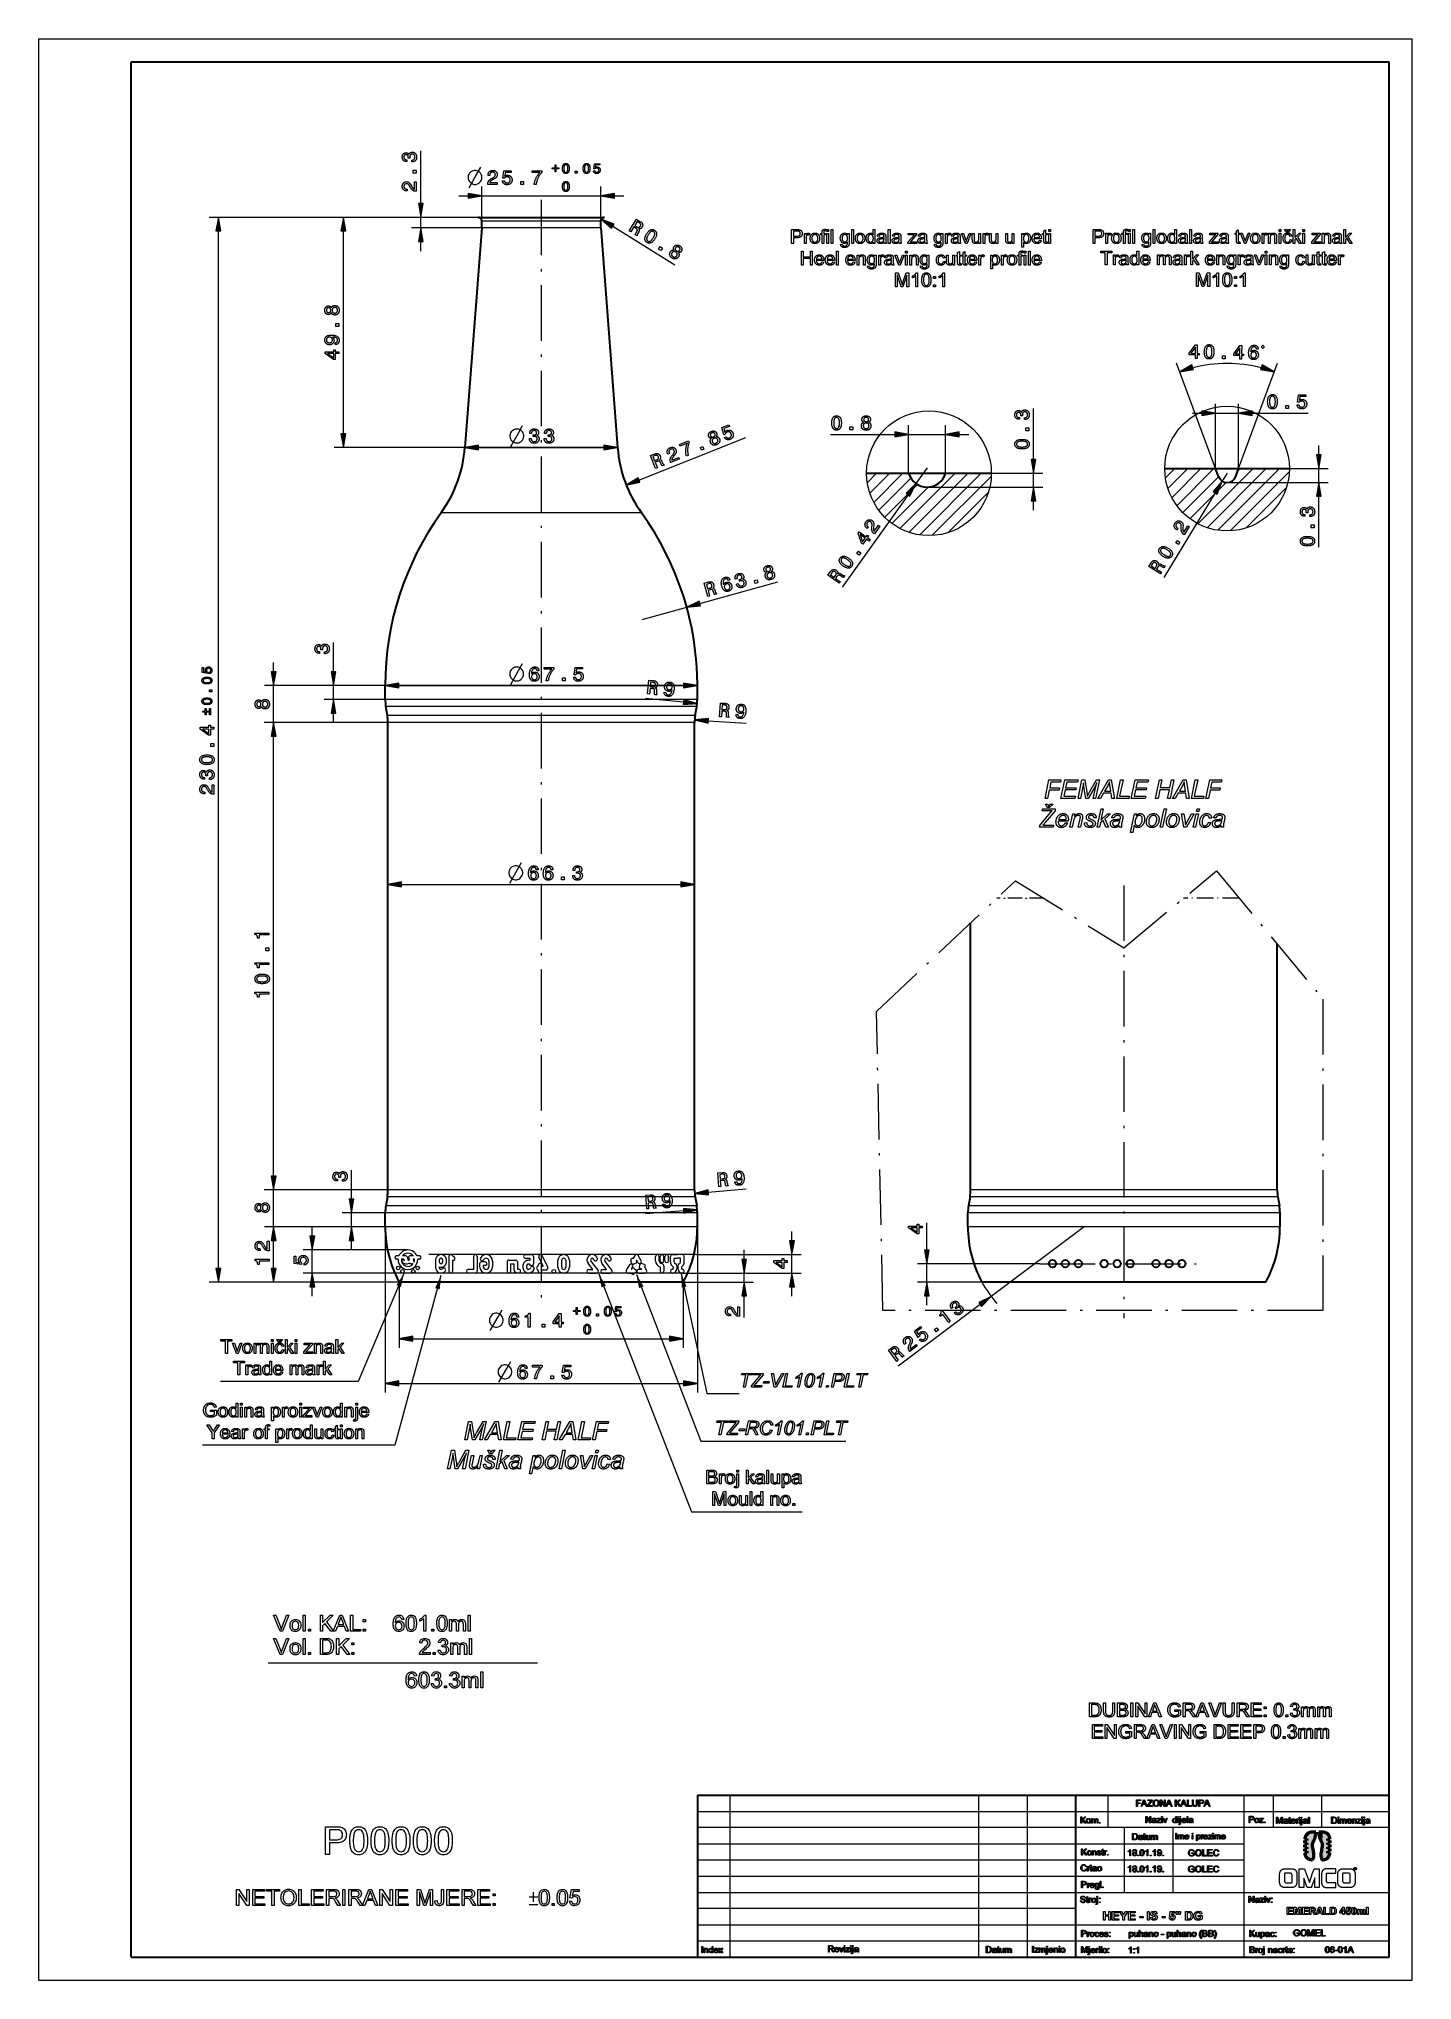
# Model space of a CAD drawing. Extents: x 0 to 297, y 0 to 420.
import ezdxf

# ---------------------------------------------------------------- set-up
doc = ezdxf.new("R2010")
doc.units = 0
doc.linetypes.add('DASHDOT', pattern=[18.5, 12, -3, 0.5, -3])

msp = doc.modelspace()

# ---------------------------------------------------------------- linework, layer by layer
at = {"color": 7, "lineweight": 13}
for p, q in [((0, 0), (0, 420)), ((0, 420), (297, 420)), ((297, 0), (297, 420)), ((95.81, 386.02), (121.51, 386.02)), ((95.01, 381.38), (36.83, 381.38)), ((38.83, 153.94), (38.83, 378.43)), ((95.01, 381.38), (63.86, 381.38)), ((65.86, 334.54), (65.86, 378.43)), ((119.93, 380.58), (95.81, 380.58)), ((119.93, 379.08), (95.81, 379.08)), ((254.47, 327.02), (246.07, 349.82)), ((259.47, 327.02), (267.87, 349.82)), ((129.78, 324.55), (152.93, 333.72)), ((92.16, 331.58), (63.86, 331.58)), ((123.14, 331.58), (92.16, 331.58)), ((95.11, 331.58), (122.2, 331.58)), ((187.98, 321.38), (173.72, 301.36)), ((127.69, 317.42), (86.97, 317.42)), ((74.91, 280.08), (48.78, 280.08)), ((138.28, 280.08), (74.91, 280.08)), ((77.86, 280.09), (139.45, 280.09)), ((138.28, 277.08), (74.91, 277.08)), ((138.16, 275.54), (75.04, 275.54)), ((137.87, 273.63), (75.37, 273.63)), ((75.51, 272.08), (48.76, 272.08)), ((75.51, 272.08), (48.78, 272.08)), ((50.76, 173.94), (50.76, 269.13)), ((137.75, 272.08), (75.51, 272.08)), ((78.46, 237.07), (138.85, 237.07)), ((75.51, 170.98), (48.76, 170.98)), ((75.51, 170.98), (48.77, 170.98)), ((137.87, 169.44), (75.37, 169.44)), ((137.75, 170.98), (75.51, 170.98)), ((263.87, 169.46), (201.38, 169.46)), ((263.76, 171.01), (201.52, 171.01)), ((138.28, 165.98), (74.91, 165.98)), ((138.16, 167.53), (75.04, 167.53)), ((264.28, 166.01), (200.92, 166.01)), ((264.17, 167.55), (201.05, 167.55)), ((74.91, 162.98), (48.77, 162.98)), ((74.91, 162.98), (48.78, 162.98)), ((74.91, 162.98), (74.91, 127.11)), ((138.28, 162.98), (74.91, 162.98)), ((142.41, 162.98), (142.41, 127.11)), ((264.28, 163.01), (200.92, 163.01)), ((226.05, 163.01), (205.94, 147.93)), ((79.82, 157.98), (57.14, 157.98)), ((142.22, 156.98), (84.37, 156.98)), ((81.46, 152.98), (57.14, 152.98)), ((139.31, 152.98), (81.46, 152.98)), ((77.96, 150.98), (36.83, 150.98)), ((77.96, 150.98), (48.78, 150.98)), ((203.58, 146.16), (185.85, 132.87)), ((80.91, 138.78), (136.4, 138.78)), ((77.86, 129.11), (139.45, 129.11)), ((149.42, 40), (149.42, 5)), ((203.21, 40), (203.21, 5)), ((213.71, 40), (213.71, 5)), ((260.61, 40), (260.61, 5)), ((142.42, 36.5), (292, 36.5)), ((292, 33), (142.42, 33)), ((142.42, 29.5), (260.61, 29.5)), ((142.42, 26), (260.61, 26)), ((142.42, 22.5), (260.61, 22.5)), ((142.42, 19), (292, 19)), ((224.21, 15.5), (142.42, 15.5)), ((142.42, 12), (292, 12)), ((142.42, 8.5), (292, 8.5)), ((0, 0), (297, 0))]:
    msp.add_line(p, q, dxfattribs=at)
at = {"color": 7, "lineweight": 30}
for p, q in [((20, 5), (20, 415)), ((20, 415), (292, 415)), ((292, 5), (292, 415)), ((95.81, 379.08), (92.16, 331.58)), ((95.01, 381.38), (122.31, 381.38)), ((121.51, 379.08), (125.16, 331.58)), ((179.02, 326.01), (205.99, 326.01)), ((243.48, 327.02), (270.45, 327.02)), ((75.51, 170.98), (75.51, 272.08)), ((141.81, 170.98), (141.81, 272.08)), ((201.52, 171.01), (201.52, 228.75)), ((267.82, 171.01), (267.82, 224.14)), ((139.36, 150.98), (77.96, 150.98)), ((265.37, 151.01), (203.97, 151.01)), ((142.42, 40), (292, 40)), ((142.42, 40), (142.42, 5)), ((224.21, 40), (224.21, 5)), ((20, 5), (292, 5))]:
    msp.add_line(p, q, dxfattribs=at)
at = {"color": 7, "lineweight": 13, "ltscale": 0.285705}
msp.add_line((82.62, 384.34), (82.62, 395.77), dxfattribs=at)
at = {"color": 7, "lineweight": 13, "ltscale": 0.185931}
for p, q in [((95.81, 380.58), (95.81, 388.02)), ((121.51, 380.58), (121.51, 388.02))]:
    msp.add_line(p, q, dxfattribs=at)
at = {"color": 7, "lineweight": 13, "ltscale": 0.051139}
for p, q in [((90.81, 386.02), (92.85, 386.02)), ((124.46, 386.02), (126.51, 386.02)), ((82.62, 374.08), (82.62, 376.13)), ((50.78, 283.04), (50.78, 285.08)), ((50.77, 173.94), (50.77, 175.98)), ((50.77, 157.98), (50.77, 160.03)), ((59.14, 160.93), (59.14, 162.98)), ((67.62, 157.98), (67.62, 160.03)), ((59.14, 147.98), (59.14, 150.03))]:
    msp.add_line(p, q, dxfattribs=at)
at = {"color": 7, "linetype": 'DASHDOT', "lineweight": 13}
for p, q in [((108.66, 385.17), (108.66, 147.09)), ((234.67, 223.36), (254.67, 239.97)), ((254.67, 239.97), (277.68, 212.26)), ((181.14, 209.58), (211.19, 237.85)), ((211.19, 237.85), (234.67, 223.36)), ((234.67, 236.83), (234.67, 143.21)), ((277.68, 212.26), (277.68, 144.9)), ((182.55, 144.9), (181.14, 209.58)), ((216.46, 155.01), (250.31, 155.01)), ((277.68, 144.9), (182.55, 144.9))]:
    msp.add_line(p, q, dxfattribs=at)
at = {"color": 7, "lineweight": 13, "ltscale": 0.359678}
msp.add_line((95.01, 381.38), (80.62, 381.38), dxfattribs=at)
at = {"color": 7, "lineweight": 13, "ltscale": 0.379678}
msp.add_line((95.81, 379.08), (80.62, 379.08), dxfattribs=at)
at = {"color": 7, "lineweight": 13, "ltscale": 0.0575}
msp.add_line((82.62, 379.08), (82.62, 381.38), dxfattribs=at)
at = {"color": 7, "lineweight": 30, "ltscale": 0.0375}
for p, q in [((95.81, 379.08), (95.81, 380.58)), ((121.51, 379.08), (121.51, 380.58))]:
    msp.add_line(p, q, dxfattribs=at)
at = {"color": 7, "lineweight": 13, "ltscale": 0.039327}
for p, q in [((121.51, 380.58), (119.93, 380.58)), ((121.51, 379.08), (119.93, 379.08))]:
    msp.add_line(p, q, dxfattribs=at)
at = {"color": 7, "lineweight": 13, "ltscale": 0.39531}
msp.add_line((124.14, 379.45), (137.57, 371.11), dxfattribs=at)
at = {"color": 5, "lineweight": 13, "ltscale": 0.349843}
for p, q in [((254.47, 327.02), (254.47, 341.02)), ((259.47, 327.02), (259.47, 341.02))]:
    msp.add_line(p, q, dxfattribs=at)
at = {"color": 5, "lineweight": 13, "ltscale": 0.260472}
for p, q in [((188.11, 326.01), (188.11, 336.43)), ((196.11, 326.01), (196.11, 336.43))]:
    msp.add_line(p, q, dxfattribs=at)
at = {"color": 5, "lineweight": 13, "ltscale": 0.276097}
for p, q in [((215.1, 328.97), (215.1, 340.01)), ((276.83, 310.03), (276.83, 321.07))]:
    msp.add_line(p, q, dxfattribs=at)
at = {"color": 5, "lineweight": 13, "ltscale": 0.051139}
for p, q in [((249.47, 339.02), (251.51, 339.02)), ((199.06, 334.43), (201.11, 334.43)), ((276.83, 329.98), (276.83, 332.02)), ((215.1, 318.01), (215.1, 320.06)), ((162.87, 159.94), (162.87, 161.98)), ((152.52, 155.94), (152.52, 157.98)), ((162.87, 147.98), (162.87, 150.03)), ((192.04, 146.01), (192.04, 148.06))]:
    msp.add_line(p, q, dxfattribs=at)
at = {"color": 5, "lineweight": 13, "ltscale": 0.125}
msp.add_line((254.47, 339.02), (259.47, 339.02), dxfattribs=at)
at = {"color": 5, "lineweight": 13, "ltscale": 0.301571}
msp.add_line((262.42, 339.02), (274.48, 339.02), dxfattribs=at)
at = {"color": 5, "lineweight": 13, "ltscale": 0.348214}
msp.add_line((171.22, 334.43), (185.15, 334.43), dxfattribs=at)
at = {"color": 5, "lineweight": 13, "ltscale": 0.2}
msp.add_line((188.11, 334.43), (196.11, 334.43), dxfattribs=at)
at = {"color": 7, "lineweight": 13, "ltscale": 0.050497}
msp.add_line((125.16, 331.58), (123.14, 331.58), dxfattribs=at)
at = {"color": 7, "lineweight": 13, "ltscale": 0.069905}
for p, q in [((179.21, 324.04), (181.19, 326.01)), ((243.68, 325.05), (245.65, 327.02))]:
    msp.add_line(p, q, dxfattribs=at)
at = {"color": 7, "lineweight": 13, "ltscale": 0.150263}
for p, q in [((179.77, 321.76), (184.02, 326.01)), ((244.23, 322.77), (248.48, 327.02))]:
    msp.add_line(p, q, dxfattribs=at)
at = {"color": 7, "lineweight": 13, "ltscale": 0.220281}
for p, q in [((180.62, 319.78), (186.85, 326.01)), ((245.08, 320.79), (251.31, 327.02))]:
    msp.add_line(p, q, dxfattribs=at)
at = {"color": 7, "lineweight": 13, "ltscale": 0.244337}
msp.add_line((181.69, 318.03), (188.6, 324.94), dxfattribs=at)
at = {"color": 7, "lineweight": 13, "ltscale": 0.250552}
msp.add_line((182.97, 316.48), (190.05, 323.56), dxfattribs=at)
at = {"color": 7, "lineweight": 13, "ltscale": 0.420281}
for p, q in [((186.27, 314.13), (198.16, 326.01)), ((250.74, 315.14), (262.62, 327.02))]:
    msp.add_line(p, q, dxfattribs=at)
at = {"color": 7, "lineweight": 13, "ltscale": 0.450263}
msp.add_line((188.25, 313.28), (200.99, 326.01), dxfattribs=at)
at = {"color": 7, "lineweight": 13, "ltscale": 0.104166}
msp.add_line((192.11, 327.18), (189.69, 323.78), dxfattribs=at)
at = {"color": 7, "lineweight": 13, "ltscale": 0.469905}
for p, q in [((190.53, 312.72), (203.82, 326.01)), ((254.99, 313.73), (268.28, 327.02))]:
    msp.add_line(p, q, dxfattribs=at)
at = {"color": 7, "lineweight": 13, "ltscale": 0.448509}
for p, q in [((193.23, 312.6), (205.92, 325.28)), ((257.7, 313.61), (270.38, 326.3))]:
    msp.add_line(p, q, dxfattribs=at)
at = {"color": 5, "lineweight": 13, "ltscale": 0.277723}
msp.add_line((205.99, 326.01), (217.1, 326.01), dxfattribs=at)
at = {"color": 5, "lineweight": 13, "ltscale": 0.075}
for p, q in [((215.1, 323.01), (215.1, 326.01)), ((276.83, 324.02), (276.83, 327.02))]:
    msp.add_line(p, q, dxfattribs=at)
at = {"color": 7, "lineweight": 13, "ltscale": 0.282217}
msp.add_line((246.16, 319.04), (254.14, 327.02), dxfattribs=at)
at = {"color": 7, "lineweight": 13, "ltscale": 0.272846}
msp.add_line((247.43, 317.49), (255.15, 325.21), dxfattribs=at)
at = {"color": 7, "lineweight": 13, "ltscale": 0.27658}
msp.add_line((248.99, 316.21), (256.81, 324.04), dxfattribs=at)
at = {"color": 7, "lineweight": 13, "ltscale": 0.450264}
msp.add_line((252.72, 314.29), (265.45, 327.02), dxfattribs=at)
at = {"color": 7, "lineweight": 30, "ltscale": 0.045069}
for p, q in [((255.09, 325.33), (254.47, 327.02)), ((258.84, 325.33), (259.47, 327.02))]:
    msp.add_line(p, q, dxfattribs=at)
at = {"color": 5, "lineweight": 13, "ltscale": 0.05}
for p, q in [((256.97, 326.02), (255.93, 324.31)), ((152.52, 150.98), (152.52, 152.98))]:
    msp.add_line(p, q, dxfattribs=at)
at = {"color": 5, "lineweight": 13}
for p, q in [((256.97, 324.02), (278.83, 324.02)), ((192.11, 323.01), (217.1, 323.01)), ((254.4, 321.79), (243.26, 303.45)), ((142.22, 156.98), (164.87, 156.98)), ((139.31, 152.98), (164.87, 152.98)), ((216.46, 155.01), (190.04, 155.01))]:
    msp.add_line(p, q, dxfattribs=at)
at = {"color": 7, "lineweight": 13, "ltscale": 0.018388}
msp.add_line((259.28, 326.5), (259.8, 327.02), dxfattribs=at)
at = {"color": 5, "lineweight": 13, "ltscale": 0.209479}
msp.add_line((270.45, 327.02), (278.83, 327.02), dxfattribs=at)
at = {"color": 7, "lineweight": 13, "ltscale": 0.276849}
msp.add_line((184.52, 315.2), (192.35, 323.03), dxfattribs=at)
at = {"color": 7, "lineweight": 13, "ltscale": 0.300985}
for p, q in [((196.73, 313.27), (205.24, 321.78)), ((261.2, 314.28), (269.71, 322.8))]:
    msp.add_line(p, q, dxfattribs=at)
at = {"color": 7, "lineweight": 13, "ltscale": 0.066366}
msp.add_line((130.34, 317.42), (127.69, 317.42), dxfattribs=at)
at = {"color": 7, "lineweight": 13, "ltscale": 0.437837}
msp.add_line((142.96, 297.83), (159.84, 302.49), dxfattribs=at)
at = {"color": 7, "lineweight": 13, "ltscale": 0.25}
msp.add_line((130.47, 294.39), (140.11, 297.05), dxfattribs=at)
at = {"color": 7, "lineweight": 13, "ltscale": 0.158167}
msp.add_line((63.74, 283.04), (63.74, 289.37), dxfattribs=at)
at = {"color": 7, "lineweight": 13, "ltscale": 0.2}
for p, q in [((50.78, 272.08), (50.78, 280.08)), ((50.77, 162.98), (50.77, 170.98))]:
    msp.add_line(p, q, dxfattribs=at)
at = {"color": 7, "lineweight": 13, "ltscale": 0.329192}
for p, q in [((74.91, 280.08), (61.74, 280.08)), ((74.91, 277.08), (61.74, 277.08))]:
    msp.add_line(p, q, dxfattribs=at)
at = {"color": 7, "lineweight": 13, "ltscale": 0.075}
for p, q in [((63.74, 277.08), (63.74, 280.08)), ((67.62, 162.98), (67.62, 165.98))]:
    msp.add_line(p, q, dxfattribs=at)
at = {"color": 7, "lineweight": 30, "ltscale": 0.075}
for p, q in [((74.91, 277.08), (74.91, 280.08)), ((142.41, 277.08), (142.41, 280.08)), ((74.91, 162.98), (74.91, 165.98)), ((142.41, 162.98), (142.41, 165.98)), ((200.92, 163.01), (200.92, 166.01)), ((268.42, 163.01), (268.42, 166.01))]:
    msp.add_line(p, q, dxfattribs=at)
at = {"color": 7, "lineweight": 13, "ltscale": 0.206112}
msp.add_line((139.42, 276.49), (131.22, 277.3), dxfattribs=at)
at = {"color": 7, "lineweight": 13, "ltscale": 0.10329}
for p, q in [((142.41, 280.08), (138.28, 280.08)), ((142.41, 277.08), (138.28, 277.08)), ((142.41, 165.98), (138.28, 165.98)), ((268.42, 166.01), (264.28, 166.01)), ((142.41, 162.98), (138.28, 162.98)), ((268.42, 163.01), (264.28, 163.01))]:
    msp.add_line(p, q, dxfattribs=at)
at = {"color": 7, "lineweight": 13, "ltscale": 0.05114}
for p, q in [((63.74, 272.08), (63.74, 274.13)), ((50.78, 267.08), (50.78, 269.13))]:
    msp.add_line(p, q, dxfattribs=at)
at = {"color": 7, "lineweight": 30, "ltscale": 0.048477}
for p, q in [((75.37, 273.63), (75.04, 275.54)), ((141.94, 273.63), (142.27, 275.54)), ((75.37, 169.44), (75.04, 167.53)), ((141.94, 169.44), (142.27, 167.53)), ((201.38, 169.46), (201.05, 167.55)), ((267.95, 169.46), (268.28, 167.55))]:
    msp.add_line(p, q, dxfattribs=at)
at = {"color": 7, "lineweight": 13, "ltscale": 0.101862}
for p, q in [((141.94, 273.63), (137.87, 273.63)), ((141.94, 169.44), (137.87, 169.44)), ((267.95, 169.46), (263.87, 169.46))]:
    msp.add_line(p, q, dxfattribs=at)
at = {"color": 7, "lineweight": 13, "ltscale": 0.102881}
for p, q in [((142.27, 275.54), (138.16, 275.54)), ((142.27, 167.53), (138.16, 167.53)), ((268.28, 167.55), (264.17, 167.55))]:
    msp.add_line(p, q, dxfattribs=at)
at = {"color": 7, "lineweight": 13, "ltscale": 0.101454}
for p, q in [((141.81, 272.08), (137.75, 272.08)), ((141.81, 170.98), (137.75, 170.98))]:
    msp.add_line(p, q, dxfattribs=at)
at = {"color": 7, "lineweight": 13, "ltscale": 0.206111}
for p, q in [((144.77, 272.47), (153, 271.95)), ((144.78, 170.45), (153, 171.18)), ((139.44, 166.44), (131.21, 165.82))]:
    msp.add_line(p, q, dxfattribs=at)
at = {"color": 7, "linetype": 'DASHDOT', "lineweight": 13, "ltscale": 0.2543}
msp.add_line((217.33, 234.06), (207.16, 234.06), dxfattribs=at)
at = {"color": 7, "linetype": 'DASHDOT', "lineweight": 13, "ltscale": 0.300696}
msp.add_line((259.58, 234.06), (247.55, 234.06), dxfattribs=at)
at = {"color": 7, "lineweight": 13, "ltscale": 0.157213}
msp.add_line((67.62, 168.94), (67.62, 175.23), dxfattribs=at)
at = {"color": 7, "lineweight": 13, "ltscale": 0.101453}
msp.add_line((267.82, 171.01), (263.76, 171.01), dxfattribs=at)
at = {"color": 7, "lineweight": 13, "ltscale": 0.232285}
for p, q in [((74.91, 165.98), (65.62, 165.98)), ((74.91, 162.98), (65.62, 162.98))]:
    msp.add_line(p, q, dxfattribs=at)
at = {"color": 5, "lineweight": 13, "ltscale": 0.146816}
msp.add_line((192.04, 157.96), (192.04, 163.84), dxfattribs=at)
at = {"color": 7, "lineweight": 13, "ltscale": 0.152279}
msp.add_line((50.78, 153.94), (50.78, 160.03), dxfattribs=at)
at = {"color": 7, "lineweight": 13, "ltscale": 0.124881}
msp.add_line((59.14, 152.98), (59.14, 157.98), dxfattribs=at)
at = {"color": 7, "lineweight": 13, "ltscale": 0.003984}
for p, q in [((77.04, 156.27), (77.04, 156.43)), ((82.6, 156.27), (82.6, 156.43))]:
    msp.add_line(p, q, dxfattribs=at)
at = {"color": 7, "lineweight": 13, "ltscale": 0.014095}
for p, q in [((77.87, 156.69), (77.3, 156.69)), ((82.34, 156.69), (81.77, 156.69))]:
    msp.add_line(p, q, dxfattribs=at)
at = {"color": 7, "lineweight": 13, "ltscale": 0.009936}
for p, q in [((77.7, 156), (77.3, 156)), ((82.34, 156), (81.94, 156))]:
    msp.add_line(p, q, dxfattribs=at)
at = {"color": 7, "lineweight": 13, "ltscale": 0.012702}
msp.add_line((78.9, 156), (78.39, 156), dxfattribs=at)
at = {"color": 7, "lineweight": 13, "ltscale": 0.01818}
msp.add_line((79.38, 156.69), (78.66, 156.69), dxfattribs=at)
at = {"color": 7, "lineweight": 13, "ltscale": 0.008589}
msp.add_line((78.9, 156), (79, 155.67), dxfattribs=at)
at = {"color": 7, "lineweight": 13, "ltscale": 0.016417}
msp.add_line((79.64, 156.5), (79.83, 155.88), dxfattribs=at)
at = {"color": 7, "lineweight": 13, "ltscale": 0.01013}
msp.add_line((79.98, 156.35), (80.1, 155.96), dxfattribs=at)
at = {"color": 7, "lineweight": 13, "ltscale": 0.018733}
msp.add_line((80.99, 156.69), (80.24, 156.69), dxfattribs=at)
at = {"color": 7, "lineweight": 13, "ltscale": 0.016383}
msp.add_line((80.98, 156), (81.17, 155.37), dxfattribs=at)
at = {"color": 7, "lineweight": 13, "ltscale": 0.006712}
msp.add_line((81.25, 156), (80.98, 156), dxfattribs=at)
at = {"color": 7, "lineweight": 13, "ltscale": 0.035063}
msp.add_line((85.77, 155.6), (85.77, 154.2), dxfattribs=at)
at = {"color": 7, "lineweight": 13, "ltscale": 0.08}
msp.add_line((88.69, 156.58), (88.69, 153.38), dxfattribs=at)
at = {"color": 7, "lineweight": 13, "ltscale": 0.016782}
msp.add_line((89.36, 156.88), (89.86, 156.42), dxfattribs=at)
at = {"color": 7, "lineweight": 13, "ltscale": 0.058971}
msp.add_line((89.49, 155.74), (89.49, 153.38), dxfattribs=at)
at = {"color": 7, "lineweight": 18, "ltscale": 0.07}
msp.add_line((94.01, 156.58), (94.01, 153.78), dxfattribs=at)
at = {"color": 7, "lineweight": 18, "ltscale": 0.08}
msp.add_line((94.81, 156.58), (94.81, 153.38), dxfattribs=at)
at = {"color": 7, "lineweight": 18, "ltscale": 0.020501}
msp.add_line((96.54, 155.41), (95.72, 155.41), dxfattribs=at)
at = {"color": 7, "lineweight": 18, "ltscale": 0.029454}
for p, q in [((97.34, 155.57), (97.34, 154.39)), ((98.14, 155.57), (98.14, 154.39))]:
    msp.add_line(p, q, dxfattribs=at)
at = {"color": 7, "lineweight": 18, "ltscale": 0.035481}
msp.add_line((101.67, 155.78), (103.09, 155.78), dxfattribs=at)
at = {"color": 7, "lineweight": 18, "ltscale": 0.033931}
msp.add_line((105.23, 156.98), (106.59, 156.98), dxfattribs=at)
at = {"color": 7, "lineweight": 18, "ltscale": 0.023931}
msp.add_line((105.23, 156.18), (106.19, 156.18), dxfattribs=at)
at = {"color": 7, "lineweight": 18, "ltscale": 0.012261}
msp.add_line((106.19, 156.18), (106.19, 155.69), dxfattribs=at)
at = {"color": 7, "lineweight": 18, "ltscale": 0.040172}
msp.add_line((106.99, 156.58), (106.99, 154.98), dxfattribs=at)
at = {"color": 7, "lineweight": 18, "ltscale": 0.054065}
msp.add_line((109.07, 154.45), (108.15, 156.41), dxfattribs=at)
at = {"color": 7, "lineweight": 18, "ltscale": 0.069773}
msp.add_line((110.06, 154.22), (108.88, 156.75), dxfattribs=at)
at = {"color": 7, "lineweight": 18, "ltscale": 0.038042}
for p, q in [((112.27, 154.22), (112.27, 155.74)), ((113.07, 154.22), (113.07, 155.74)), ((113.95, 155.74), (113.95, 154.22)), ((114.75, 155.74), (114.75, 154.22))]:
    msp.add_line(p, q, dxfattribs=at)
at = {"color": 7, "lineweight": 13, "ltscale": 0.063061}
for p, q in [((120.94, 153.63), (119.41, 155.63)), ((123.93, 153.63), (122.4, 155.63))]:
    msp.add_line(p, q, dxfattribs=at)
at = {"color": 7, "lineweight": 18, "ltscale": 0.01286}
for p, q in [((128.14, 155.19), (128.02, 155.69)), ((129.07, 155.08), (128.58, 154.93)), ((128.78, 153.99), (129.16, 153.64)), ((129.16, 153.13), (128.78, 152.78)), ((129.87, 154.28), (129.98, 154.78)), ((130.43, 155.04), (130.92, 154.89))]:
    msp.add_line(p, q, dxfattribs=at)
at = {"color": 7, "lineweight": 18, "ltscale": 0.020064}
for p, q in [((128.89, 156.79), (128.49, 156.09)), ((127.39, 152.99), (128.2, 152.99)), ((131.43, 153.59), (131.03, 154.28))]:
    msp.add_line(p, q, dxfattribs=at)
at = {"color": 7, "lineweight": 18, "ltscale": 0.002743}
for p, q in [((129.24, 155.79), (129.19, 155.69)), ((130.4, 153.79), (130.34, 153.88))]:
    msp.add_line(p, q, dxfattribs=at)
at = {"color": 7, "lineweight": 18, "ltscale": 0.01595}
for p, q in [((129.56, 155.23), (129.24, 155.79)), ((128.4, 154.34), (128.09, 153.79))]:
    msp.add_line(p, q, dxfattribs=at)
at = {"color": 7, "lineweight": 18, "ltscale": 0.033271}
for p, q in [((130.25, 155.63), (129.59, 156.79)), ((127.71, 154.74), (127.05, 153.59)), ((129.76, 152.99), (131.09, 152.99))]:
    msp.add_line(p, q, dxfattribs=at)
at = {"color": 7, "lineweight": 18, "ltscale": 0.023761}
for p, q in [((133.39, 155.64), (133.39, 156.59)), ((134.19, 155.64), (134.19, 156.59)), ((134.39, 155.64), (134.39, 156.59)), ((135.19, 155.64), (135.19, 156.59)), ((135.39, 155.64), (135.39, 156.59)), ((136.19, 155.64), (136.19, 156.59))]:
    msp.add_line(p, q, dxfattribs=at)
at = {"color": 7, "lineweight": 18, "ltscale": 0.02951}
for p, q in [((136.59, 155.41), (136.59, 156.59)), ((139.58, 155.41), (139.58, 156.59))]:
    msp.add_line(p, q, dxfattribs=at)
at = {"color": 7, "lineweight": 18, "ltscale": 0.027327}
for p in [(136.99, 156.99), (139.18, 156.99)]:
    msp.add_line(p, (138.09, 156.99), dxfattribs=at)
at = {"color": 7, "lineweight": 18, "ltscale": 0.017327}
for p in [(137.39, 156.19), (138.78, 156.19)]:
    msp.add_line(p, (138.09, 156.19), dxfattribs=at)
at = {"color": 7, "lineweight": 18, "ltscale": 0.01951}
for p, q in [((137.39, 155.41), (137.39, 156.19)), ((138.78, 155.41), (138.78, 156.19))]:
    msp.add_line(p, q, dxfattribs=at)
at = {"color": 5, "lineweight": 13, "ltscale": 0.1}
for p, q in [((162.87, 152.98), (162.87, 156.98)), ((192.04, 151.01), (192.04, 155.01))]:
    msp.add_line(p, q, dxfattribs=at)
at = {"color": 7, "lineweight": 13, "ltscale": 0.002642}
msp.add_line((86.57, 154.3), (86.57, 154.2), dxfattribs=at)
at = {"color": 7, "lineweight": 18, "ltscale": 0.028433}
msp.add_line((94.01, 153.78), (92.87, 153.78), dxfattribs=at)
at = {"color": 7, "lineweight": 18, "ltscale": 0.038433}
msp.add_line((94.41, 152.98), (92.87, 152.98), dxfattribs=at)
at = {"color": 7, "lineweight": 18, "ltscale": 0.015493}
msp.add_line((95.32, 155.01), (95.32, 154.39), dxfattribs=at)
at = {"color": 7, "lineweight": 18, "ltscale": 0.010501}
msp.add_line((96.54, 154.61), (96.12, 154.61), dxfattribs=at)
at = {"color": 7, "lineweight": 18, "ltscale": 0.005493}
msp.add_line((96.12, 154.61), (96.12, 154.39), dxfattribs=at)
at = {"color": 7, "lineweight": 18, "ltscale": 0.050007}
msp.add_line((101.27, 155.38), (101.27, 153.38), dxfattribs=at)
at = {"color": 7, "lineweight": 13, "ltscale": 0.015485}
msp.add_line((102.07, 154.98), (102.69, 154.98), dxfattribs=at)
at = {"color": 7, "lineweight": 18, "ltscale": 0.04}
msp.add_line((102.07, 153.38), (102.07, 154.98), dxfattribs=at)
at = {"color": 7, "lineweight": 18, "ltscale": 0.026553}
msp.add_line((102.69, 154.98), (102.69, 153.92), dxfattribs=at)
at = {"color": 7, "lineweight": 18, "ltscale": 0.036552}
msp.add_line((103.49, 155.38), (103.49, 153.92), dxfattribs=at)
at = {"color": 7, "lineweight": 18, "ltscale": 0.006802}
for p, q in [((108.01, 154.45), (108.01, 154.72)), ((108.01, 153.38), (108.01, 153.65))]:
    msp.add_line(p, q, dxfattribs=at)
at = {"color": 7, "lineweight": 18, "ltscale": 0.006783}
for p, q in [((108.81, 154.45), (108.81, 154.72)), ((108.81, 153.38), (108.81, 153.65))]:
    msp.add_line(p, q, dxfattribs=at)
at = {"color": 7, "lineweight": 18, "ltscale": 0.006378}
msp.add_line((108.81, 154.45), (109.07, 154.45), dxfattribs=at)
at = {"color": 7, "lineweight": 18, "ltscale": 0.022086}
msp.add_line((108.81, 153.65), (109.69, 153.65), dxfattribs=at)
at = {"color": 7, "lineweight": 13, "ltscale": 0.042886}
for p, q in [((119.81, 153.78), (118.77, 155.15)), ((122.8, 153.78), (121.76, 155.15))]:
    msp.add_line(p, q, dxfattribs=at)
at = {"color": 7, "lineweight": 13, "ltscale": 0.022092}
for p, q in [((118.93, 153.78), (119.81, 153.78)), ((121.92, 153.78), (122.8, 153.78))]:
    msp.add_line(p, q, dxfattribs=at)
at = {"color": 7, "lineweight": 13, "ltscale": 0.042267}
for p, q in [((118.93, 152.98), (120.62, 152.98)), ((121.92, 152.98), (123.61, 152.98))]:
    msp.add_line(p, q, dxfattribs=at)
at = {"color": 7, "lineweight": 18, "ltscale": 0.002744}
msp.add_line((128.09, 153.79), (128.2, 153.79), dxfattribs=at)
at = {"color": 7, "lineweight": 18, "ltscale": 0.015951}
msp.add_line((129.76, 153.79), (130.4, 153.79), dxfattribs=at)
at = {"color": 7, "lineweight": 18, "ltscale": 0.022796}
msp.add_line((134.38, 154.3), (134.38, 153.39), dxfattribs=at)
at = {"color": 7, "lineweight": 18, "ltscale": 0.026715}
msp.add_line((135.18, 154.45), (135.18, 153.39), dxfattribs=at)
at = {"color": 7, "lineweight": 18, "ltscale": 0.001077}
for p, q in [((136.99, 153.79), (137.04, 153.79)), ((136.99, 152.99), (137.04, 152.99)), ((139.18, 153.79), (139.14, 153.79)), ((139.18, 152.99), (139.14, 152.99))]:
    msp.add_line(p, q, dxfattribs=at)
at = {"color": 7, "lineweight": 18, "ltscale": 0.00963}
for p, q in [((137.19, 154.33), (137.19, 153.94)), ((138.99, 154.33), (138.99, 153.94))]:
    msp.add_line(p, q, dxfattribs=at)
at = {"color": 7, "lineweight": 18, "ltscale": 0.015834}
for p, q in [((137.99, 154.57), (137.99, 153.94)), ((138.19, 154.57), (138.19, 153.94))]:
    msp.add_line(p, q, dxfattribs=at)
at = {"color": 5, "lineweight": 13, "ltscale": 0.380273}
msp.add_line((139.31, 152.98), (154.52, 152.98), dxfattribs=at)
at = {"color": 7, "lineweight": 13, "ltscale": 0.355011}
for p, q in [((77.96, 150.98), (77.96, 136.78)), ((139.36, 150.98), (139.36, 136.78))]:
    msp.add_line(p, q, dxfattribs=at)
at = {"color": 5, "lineweight": 13, "ltscale": 0.37903}
msp.add_line((139.36, 150.98), (154.52, 150.98), dxfattribs=at)
at = {"color": 5, "lineweight": 13, "ltscale": 0.116125}
msp.add_line((152.52, 143.39), (152.52, 148.03), dxfattribs=at)
at = {"color": 5, "lineweight": 13, "ltscale": 0.348212}
msp.add_line((203.97, 151.01), (190.04, 151.01), dxfattribs=at)
at = {"color": 7, "lineweight": 18}
msp.add_line((49.57, 68.64), (107.81, 68.64), dxfattribs=at)
at = {"color": 7, "lineweight": 13, "ltscale": 0.175}
for p, q in [((231.21, 40), (231.21, 33)), ((266.91, 40), (266.91, 33)), ((277.41, 40), (277.41, 33))]:
    msp.add_line(p, q, dxfattribs=at)
at = {"color": 7, "lineweight": 13, "ltscale": 0.35}
for p, q in [((234.71, 33), (234.71, 19)), ((245.21, 33), (245.21, 19))]:
    msp.add_line(p, q, dxfattribs=at)
at = {"color": 7, "lineweight": 13}
for points in [[(80.68, 393.38), (80.68, 393.77), (80.74, 393.78), (80.8, 393.78), (80.86, 393.79), (80.91, 393.81), (80.96, 393.82), (81.01, 393.84), (81.05, 393.86), (81.09, 393.89), (81.13, 393.92), (81.17, 393.95), (81.2, 393.98), (81.23, 394.02), (81.26, 394.06), (81.28, 394.1), (81.3, 394.15), (81.32, 394.2), (81.33, 394.25), (81.34, 394.3), (81.34, 394.36), (81.34, 394.42), (81.34, 394.48), (81.34, 394.53), (81.33, 394.58), (81.32, 394.63), (81.3, 394.68), (81.29, 394.73), (81.27, 394.77), (81.24, 394.81), (81.22, 394.85), (81.19, 394.88), (81.15, 394.91), (81.12, 394.94), (81.08, 394.97), (81.04, 394.99), (81, 395.01), (80.95, 395.02), (80.91, 395.04), (80.86, 395.05), (80.81, 395.05), (80.75, 395.05), (80.7, 395.05), (80.66, 395.05), (80.61, 395.04), (80.57, 395.03), (80.53, 395.01), (80.49, 394.99), (80.45, 394.97), (80.42, 394.94), (80.39, 394.92), (80.36, 394.88), (80.33, 394.85), (80.31, 394.81), (80.29, 394.77), (80.27, 394.73), (80.25, 394.68), (80.24, 394.63), (80.23, 394.58), (80.23, 394.53), (80.22, 394.47), (80.22, 394.41), (80.22, 394.4), (80.22, 394.4), (80.22, 394.39), (80.22, 394.38), (80.22, 394.37), (80.22, 394.36), (80.22, 394.35), (80.22, 394.34), (80.22, 394.33), (80.22, 394.32), (80.22, 394.32), (80.22, 394.31), (80.22, 394.29), (80.22, 394.28), (80.22, 394.27), (80.23, 394.26), (80.23, 394.25), (80.23, 394.23), (80.23, 394.22), (80.23, 394.2), (79.89, 394.2), (79.89, 394.21), (79.89, 394.22), (79.89, 394.23), (79.89, 394.24), (79.89, 394.25), (79.89, 394.26), (79.89, 394.27), (79.89, 394.27), (79.89, 394.28), (79.89, 394.29), (79.89, 394.3), (79.89, 394.31), (79.89, 394.32), (79.89, 394.32), (79.89, 394.33), (79.89, 394.34), (79.89, 394.35), (79.89, 394.35), (79.89, 394.36), (79.89, 394.37), (79.89, 394.43), (79.89, 394.48), (79.88, 394.53), (79.87, 394.58), (79.86, 394.62), (79.85, 394.66), (79.84, 394.7), (79.82, 394.74), (79.8, 394.77), (79.78, 394.8), (79.75, 394.83), (79.73, 394.85), (79.7, 394.87), (79.67, 394.89), (79.63, 394.91), (79.6, 394.92), (79.56, 394.93), (79.52, 394.93), (79.47, 394.94), (79.43, 394.94), (79.38, 394.94), (79.34, 394.93), (79.3, 394.93), (79.26, 394.92), (79.23, 394.91), (79.19, 394.89), (79.16, 394.87), (79.13, 394.85), (79.1, 394.83), (79.08, 394.8), (79.05, 394.78), (79.03, 394.75), (79.01, 394.71), (79, 394.68), (78.99, 394.64), (78.97, 394.6), (78.97, 394.56), (78.96, 394.51), (78.96, 394.46), (78.95, 394.41), (78.96, 394.36), (78.96, 394.3), (78.97, 394.25), (78.98, 394.21), (79, 394.16), (79.01, 394.12), (79.03, 394.08), (79.06, 394.04), (79.09, 394.01), (79.12, 393.98), (79.15, 393.95), (79.19, 393.92), (79.23, 393.9), (79.27, 393.88), (79.32, 393.87), (79.37, 393.85), (79.42, 393.84), (79.47, 393.84), (79.53, 393.83), (79.59, 393.83), (79.59, 393.45), (79.56, 393.45), (79.48, 393.45), (79.4, 393.46), (79.32, 393.47), (79.24, 393.49), (79.17, 393.51), (79.1, 393.54), (79.04, 393.57), (78.97, 393.61), (78.92, 393.65), (78.86, 393.7), (78.81, 393.75), (78.77, 393.81), (78.73, 393.87), (78.69, 393.94), (78.67, 394), (78.64, 394.07), (78.62, 394.15), (78.61, 394.23), (78.6, 394.31), (78.6, 394.39), (78.6, 394.48), (78.61, 394.57), (78.62, 394.65), (78.63, 394.73), (78.65, 394.8), (78.68, 394.87), (78.71, 394.93), (78.74, 395), (78.77, 395.05), (78.81, 395.1), (78.86, 395.15), (78.91, 395.2), (78.96, 395.23), (79.01, 395.27), (79.07, 395.29), (79.13, 395.32), (79.19, 395.34), (79.26, 395.35), (79.33, 395.36), (79.41, 395.36), (79.45, 395.36), (79.49, 395.35), (79.53, 395.35), (79.57, 395.34), (79.61, 395.33), (79.65, 395.32), (79.68, 395.31), (79.72, 395.3), (79.75, 395.28), (79.78, 395.26), (79.81, 395.24), (79.84, 395.22), (79.87, 395.2), (79.89, 395.17), (79.91, 395.14), (79.94, 395.11), (79.96, 395.08), (79.98, 395.05), (80, 395.01), (80.01, 394.98), (80.03, 395.03), (80.05, 395.07), (80.08, 395.11), (80.1, 395.15), (80.13, 395.19), (80.16, 395.23), (80.19, 395.26), (80.22, 395.29), (80.25, 395.32), (80.29, 395.35), (80.33, 395.37), (80.37, 395.39), (80.41, 395.41), (80.45, 395.43), (80.5, 395.44), (80.55, 395.45), (80.59, 395.46), (80.65, 395.47), (80.7, 395.47), (80.75, 395.47), (80.84, 395.47), (80.92, 395.46), (81, 395.45), (81.07, 395.42), (81.14, 395.4), (81.21, 395.37), (81.27, 395.33), (81.33, 395.28), (81.39, 395.23), (81.44, 395.18), (81.49, 395.12), (81.54, 395.05), (81.58, 394.98), (81.61, 394.91), (81.64, 394.83), (81.66, 394.75), (81.68, 394.67), (81.7, 394.58), (81.7, 394.49), (81.71, 394.39), (81.7, 394.3), (81.7, 394.21), (81.68, 394.13), (81.66, 394.05), (81.64, 393.98), (81.61, 393.9), (81.57, 393.83), (81.53, 393.77), (81.49, 393.71), (81.43, 393.65), (81.38, 393.6), (81.32, 393.55), (81.25, 393.51), (81.19, 393.48), (81.12, 393.45), (81.04, 393.42), (80.96, 393.4), (80.88, 393.39), (80.8, 393.38), (80.71, 393.38)], [(81.62, 390.97), (80.98, 390.97), (80.98, 391.57), (81.62, 391.57)], [(94.48, 391.52), (94.18, 391.52), (93.93, 391.47), (93.68, 391.37), (93.43, 391.22), (93.13, 390.92), (92.98, 390.67), (92.88, 390.42), (92.83, 390.17), (92.83, 389.87), (92.88, 389.62), (92.98, 389.37), (93.13, 389.12), (93.43, 388.82), (93.68, 388.67), (93.93, 388.57), (94.18, 388.52), (94.48, 388.52), (94.73, 388.57), (94.98, 388.67), (95.23, 388.82), (95.53, 389.12), (95.68, 389.37), (95.78, 389.62), (95.83, 389.87), (95.83, 390.17), (95.78, 390.42), (95.68, 390.67), (95.53, 390.92), (95.23, 391.22), (94.98, 391.37), (94.73, 391.47)], [(97.08, 388.52), (97.08, 388.53), (97.08, 388.62), (97.09, 388.71), (97.1, 388.79), (97.11, 388.87), (97.13, 388.94), (97.15, 389.02), (97.18, 389.09), (97.21, 389.15), (97.24, 389.22), (97.28, 389.28), (97.33, 389.34), (97.38, 389.4), (97.44, 389.46), (97.5, 389.52), (97.57, 389.57), (97.65, 389.63), (97.74, 389.69), (97.83, 389.75), (97.93, 389.81), (98.03, 389.87), (98.28, 390.01), (98.33, 390.03), (98.37, 390.06), (98.41, 390.09), (98.45, 390.11), (98.48, 390.14), (98.52, 390.17), (98.55, 390.2), (98.57, 390.23), (98.6, 390.26), (98.62, 390.29), (98.64, 390.32), (98.66, 390.35), (98.67, 390.39), (98.69, 390.42), (98.7, 390.46), (98.71, 390.49), (98.72, 390.53), (98.72, 390.57), (98.72, 390.61), (98.73, 390.65), (98.72, 390.7), (98.72, 390.74), (98.71, 390.79), (98.7, 390.83), (98.68, 390.87), (98.67, 390.9), (98.65, 390.94), (98.62, 390.97), (98.59, 391.01), (98.56, 391.04), (98.53, 391.06), (98.49, 391.09), (98.45, 391.11), (98.41, 391.13), (98.37, 391.15), (98.33, 391.16), (98.28, 391.17), (98.23, 391.18), (98.18, 391.18), (98.12, 391.18), (98.07, 391.18), (98.02, 391.17), (97.97, 391.17), (97.93, 391.15), (97.88, 391.14), (97.84, 391.12), (97.8, 391.09), (97.76, 391.06), (97.73, 391.03), (97.7, 391), (97.67, 390.96), (97.64, 390.92), (97.62, 390.87), (97.6, 390.83), (97.58, 390.78), (97.56, 390.72), (97.55, 390.67), (97.54, 390.61), (97.54, 390.55), (97.54, 390.49), (97.54, 390.45), (97.15, 390.45), (97.15, 390.51), (97.15, 390.6), (97.16, 390.69), (97.17, 390.78), (97.19, 390.86), (97.21, 390.94), (97.24, 391.01), (97.28, 391.08), (97.32, 391.14), (97.37, 391.21), (97.42, 391.26), (97.47, 391.32), (97.53, 391.36), (97.6, 391.4), (97.66, 391.44), (97.73, 391.47), (97.81, 391.5), (97.89, 391.52), (97.97, 391.53), (98.06, 391.54), (98.15, 391.54), (98.23, 391.54), (98.32, 391.53), (98.4, 391.52), (98.47, 391.5), (98.55, 391.48), (98.62, 391.45), (98.68, 391.42), (98.75, 391.38), (98.81, 391.34), (98.86, 391.29), (98.92, 391.24), (98.96, 391.19), (99, 391.13), (99.04, 391.07), (99.07, 391.01), (99.09, 390.94), (99.11, 390.87), (99.13, 390.8), (99.13, 390.73), (99.14, 390.65), (99.14, 390.59), (99.13, 390.53), (99.12, 390.47), (99.11, 390.41), (99.1, 390.36), (99.08, 390.3), (99.06, 390.25), (99.03, 390.2), (99.01, 390.15), (98.98, 390.1), (98.94, 390.06), (98.91, 390.01), (98.87, 389.97), (98.82, 389.93), (98.77, 389.89), (98.72, 389.85), (98.67, 389.81), (98.61, 389.77), (98.55, 389.74), (98.49, 389.7), (98.23, 389.57), (98.16, 389.53), (98.1, 389.5), (98.04, 389.46), (97.98, 389.43), (97.92, 389.39), (97.88, 389.36), (97.83, 389.33), (97.79, 389.29), (97.75, 389.26), (97.72, 389.23), (97.69, 389.2), (97.66, 389.17), (97.63, 389.14), (97.61, 389.11), (97.59, 389.07), (97.57, 389.04), (97.55, 389), (97.53, 388.97), (97.52, 388.93), (97.51, 388.89), (99.14, 388.89), (99.14, 388.52)], [(100.26, 389.3), (100.66, 389.3), (100.67, 389.26), (100.68, 389.21), (100.69, 389.17), (100.71, 389.13), (100.73, 389.1), (100.75, 389.06), (100.77, 389.03), (100.8, 389), (100.82, 388.97), (100.85, 388.94), (100.89, 388.91), (100.92, 388.89), (100.96, 388.87), (101, 388.85), (101.03, 388.84), (101.08, 388.83), (101.12, 388.82), (101.16, 388.81), (101.21, 388.81), (101.26, 388.81), (101.32, 388.81), (101.38, 388.81), (101.43, 388.82), (101.48, 388.84), (101.53, 388.85), (101.58, 388.87), (101.62, 388.9), (101.67, 388.92), (101.71, 388.96), (101.74, 388.99), (101.78, 389.03), (101.81, 389.07), (101.84, 389.11), (101.86, 389.16), (101.88, 389.2), (101.9, 389.25), (101.91, 389.3), (101.92, 389.36), (101.93, 389.41), (101.93, 389.47), (101.93, 389.53), (101.92, 389.59), (101.91, 389.64), (101.9, 389.7), (101.88, 389.75), (101.86, 389.79), (101.84, 389.84), (101.81, 389.88), (101.78, 389.92), (101.75, 389.96), (101.71, 389.99), (101.67, 390.02), (101.63, 390.05), (101.58, 390.08), (101.53, 390.1), (101.48, 390.11), (101.43, 390.12), (101.38, 390.13), (101.32, 390.14), (101.26, 390.14), (101.22, 390.14), (101.19, 390.14), (101.16, 390.13), (101.12, 390.13), (101.09, 390.12), (101.06, 390.12), (101.03, 390.11), (101, 390.1), (100.97, 390.08), (100.94, 390.07), (100.91, 390.06), (100.88, 390.04), (100.86, 390.02), (100.83, 390), (100.81, 389.98), (100.78, 389.96), (100.76, 389.94), (100.73, 389.92), (100.71, 389.89), (100.69, 389.86), (100.34, 389.86), (100.58, 391.45), (102.18, 391.45), (102.18, 391.1), (100.87, 391.1), (100.75, 390.29), (100.77, 390.31), (100.79, 390.33), (100.82, 390.35), (100.84, 390.36), (100.87, 390.38), (100.89, 390.39), (100.92, 390.4), (100.95, 390.42), (100.97, 390.43), (101, 390.44), (101.03, 390.45), (101.06, 390.46), (101.09, 390.46), (101.12, 390.47), (101.16, 390.47), (101.19, 390.48), (101.22, 390.48), (101.25, 390.48), (101.29, 390.49), (101.32, 390.49), (101.41, 390.48), (101.5, 390.48), (101.58, 390.46), (101.66, 390.44), (101.74, 390.42), (101.81, 390.39), (101.88, 390.35), (101.95, 390.31), (102.01, 390.26), (102.07, 390.21), (102.12, 390.16), (102.17, 390.1), (102.21, 390.03), (102.25, 389.97), (102.28, 389.9), (102.3, 389.82), (102.32, 389.75), (102.34, 389.66), (102.34, 389.58), (102.35, 389.49), (102.34, 389.4), (102.34, 389.31), (102.32, 389.23), (102.3, 389.14), (102.27, 389.07), (102.24, 388.99), (102.2, 388.92), (102.16, 388.85), (102.11, 388.79), (102.05, 388.73), (101.99, 388.67), (101.92, 388.62), (101.85, 388.58), (101.78, 388.54), (101.71, 388.51), (101.63, 388.48), (101.54, 388.46), (101.46, 388.45), (101.37, 388.44), (101.27, 388.44), (101.19, 388.44), (101.11, 388.44), (101.03, 388.46), (100.96, 388.47), (100.88, 388.5), (100.82, 388.52), (100.75, 388.55), (100.69, 388.59), (100.63, 388.63), (100.57, 388.67), (100.52, 388.72), (100.47, 388.78), (100.42, 388.83), (100.39, 388.89), (100.35, 388.95), (100.32, 389.02), (100.3, 389.08), (100.28, 389.15), (100.27, 389.23)], [(107.12, 388.52), (107.15, 388.67), (107.17, 388.81), (107.2, 388.95), (107.23, 389.08), (107.27, 389.22), (107.31, 389.35), (107.36, 389.49), (107.41, 389.61), (107.46, 389.74), (107.52, 389.87), (107.58, 389.99), (107.65, 390.11), (107.72, 390.24), (107.8, 390.36), (107.88, 390.48), (107.97, 390.6), (108.06, 390.71), (108.15, 390.83), (108.25, 390.95), (108.35, 391.06), (106.71, 391.06), (106.71, 391.45), (108.77, 391.45), (108.77, 391.1), (108.67, 390.98), (108.57, 390.87), (108.48, 390.75), (108.39, 390.64), (108.31, 390.52), (108.23, 390.4), (108.16, 390.28), (108.08, 390.15), (108.02, 390.03), (107.96, 389.9), (107.9, 389.77), (107.84, 389.64), (107.79, 389.51), (107.75, 389.37), (107.71, 389.23), (107.67, 389.1), (107.64, 388.95), (107.61, 388.81), (107.58, 388.67), (107.56, 388.52)], [(111.63, 392.76), (111.84, 392.76), (111.84, 392.1), (112.44, 392.1), (112.44, 391.89), (111.84, 391.89), (111.84, 391.24), (111.63, 391.24), (111.63, 391.89), (111.03, 391.89), (111.03, 392.1), (111.63, 392.1)], [(113.25, 391.95), (113.25, 392.05), (113.26, 392.15), (113.27, 392.24), (113.28, 392.33), (113.29, 392.42), (113.32, 392.49), (113.34, 392.57), (113.37, 392.64), (113.4, 392.7), (113.43, 392.76), (113.47, 392.81), (113.52, 392.86), (113.56, 392.9), (113.61, 392.93), (113.66, 392.97), (113.72, 392.99), (113.78, 393.01), (113.84, 393.02), (113.91, 393.03), (113.98, 393.04), (114.05, 393.03), (114.11, 393.02), (114.18, 393.01), (114.23, 392.99), (114.29, 392.97), (114.34, 392.94), (114.39, 392.9), (114.44, 392.86), (114.48, 392.81), (114.52, 392.76), (114.55, 392.7), (114.58, 392.64), (114.61, 392.57), (114.64, 392.5), (114.66, 392.42), (114.67, 392.33), (114.69, 392.24), (114.69, 392.15), (114.7, 392.05), (114.7, 391.95), (114.7, 391.84), (114.69, 391.74), (114.69, 391.65), (114.67, 391.56), (114.66, 391.48), (114.64, 391.4), (114.61, 391.32), (114.58, 391.26), (114.55, 391.19), (114.52, 391.14), (114.48, 391.08), (114.44, 391.04), (114.39, 391), (114.34, 390.96), (114.29, 390.93), (114.23, 390.91), (114.18, 390.89), (114.11, 390.87), (114.05, 390.86), (113.98, 390.86), (113.91, 390.86), (113.84, 390.87), (113.78, 390.89), (113.72, 390.91), (113.66, 390.93), (113.61, 390.96), (113.56, 391), (113.52, 391.04), (113.47, 391.08), (113.43, 391.14), (113.4, 391.2), (113.37, 391.26), (113.34, 391.33), (113.32, 391.4), (113.29, 391.48), (113.28, 391.56), (113.27, 391.65), (113.26, 391.74), (113.25, 391.84)], [(113.54, 391.95), (113.54, 391.86), (113.54, 391.78), (113.55, 391.71), (113.55, 391.64), (113.56, 391.57), (113.58, 391.51), (113.59, 391.45), (113.61, 391.4), (113.62, 391.35), (113.64, 391.31), (113.67, 391.27), (113.69, 391.24), (113.72, 391.21), (113.75, 391.18), (113.78, 391.16), (113.81, 391.14), (113.85, 391.13), (113.89, 391.12), (113.93, 391.11), (113.98, 391.11), (114.02, 391.11), (114.06, 391.12), (114.1, 391.13), (114.14, 391.14), (114.17, 391.16), (114.2, 391.18), (114.23, 391.21), (114.26, 391.24), (114.29, 391.27), (114.31, 391.31), (114.33, 391.35), (114.34, 391.4), (114.36, 391.45), (114.37, 391.51), (114.39, 391.57), (114.39, 391.63), (114.4, 391.7), (114.41, 391.78), (114.41, 391.86), (114.41, 391.95), (114.41, 392.03), (114.41, 392.11), (114.4, 392.19), (114.39, 392.26), (114.39, 392.33), (114.37, 392.39), (114.36, 392.44), (114.34, 392.5), (114.33, 392.54), (114.31, 392.59), (114.29, 392.62), (114.26, 392.66), (114.23, 392.69), (114.2, 392.71), (114.17, 392.73), (114.14, 392.75), (114.1, 392.77), (114.06, 392.78), (114.02, 392.78), (113.98, 392.78), (113.93, 392.78), (113.89, 392.78), (113.85, 392.77), (113.81, 392.75), (113.78, 392.73), (113.75, 392.71), (113.72, 392.69), (113.69, 392.66), (113.67, 392.62), (113.64, 392.58), (113.62, 392.54), (113.61, 392.49), (113.59, 392.44), (113.58, 392.38), (113.56, 392.32), (113.55, 392.26), (113.55, 392.19), (113.54, 392.11), (113.54, 392.03)], [(116.01, 390.92), (116.01, 391.37), (116.42, 391.37), (116.42, 390.92)], [(117.73, 391.95), (117.73, 392.05), (117.73, 392.15), (117.74, 392.24), (117.76, 392.33), (117.77, 392.42), (117.79, 392.49), (117.82, 392.57), (117.84, 392.64), (117.88, 392.7), (117.91, 392.76), (117.95, 392.81), (117.99, 392.86), (118.04, 392.9), (118.09, 392.93), (118.14, 392.97), (118.2, 392.99), (118.26, 393.01), (118.32, 393.02), (118.38, 393.03), (118.45, 393.04), (118.52, 393.03), (118.59, 393.02), (118.65, 393.01), (118.71, 392.99), (118.77, 392.97), (118.82, 392.94), (118.87, 392.9), (118.92, 392.86), (118.96, 392.81), (119, 392.76), (119.03, 392.7), (119.06, 392.64), (119.09, 392.57), (119.11, 392.5), (119.13, 392.42), (119.15, 392.33), (119.16, 392.24), (119.17, 392.15), (119.18, 392.05), (119.18, 391.95), (119.18, 391.84), (119.17, 391.74), (119.16, 391.65), (119.15, 391.56), (119.13, 391.48), (119.11, 391.4), (119.09, 391.32), (119.06, 391.26), (119.03, 391.19), (119, 391.14), (118.96, 391.08), (118.92, 391.04), (118.87, 391), (118.82, 390.96), (118.77, 390.93), (118.71, 390.91), (118.65, 390.89), (118.59, 390.87), (118.52, 390.86), (118.45, 390.86), (118.38, 390.86), (118.32, 390.87), (118.26, 390.89), (118.2, 390.91), (118.14, 390.93), (118.09, 390.96), (118.04, 391), (117.99, 391.04), (117.95, 391.08), (117.91, 391.14), (117.88, 391.2), (117.84, 391.26), (117.82, 391.33), (117.79, 391.4), (117.77, 391.48), (117.76, 391.56), (117.74, 391.65), (117.73, 391.74), (117.73, 391.84)], [(118.01, 391.95), (118.02, 391.86), (118.02, 391.78), (118.02, 391.71), (118.03, 391.64), (118.04, 391.57), (118.05, 391.51), (118.07, 391.45), (118.08, 391.4), (118.1, 391.35), (118.12, 391.31), (118.14, 391.27), (118.17, 391.24), (118.2, 391.21), (118.23, 391.18), (118.26, 391.16), (118.29, 391.14), (118.33, 391.13), (118.37, 391.12), (118.41, 391.11), (118.45, 391.11), (118.5, 391.11), (118.54, 391.12), (118.58, 391.13), (118.62, 391.14), (118.65, 391.16), (118.68, 391.18), (118.71, 391.21), (118.74, 391.24), (118.76, 391.27), (118.78, 391.31), (118.8, 391.35), (118.82, 391.4), (118.84, 391.45), (118.85, 391.51), (118.86, 391.57), (118.87, 391.63), (118.88, 391.7), (118.88, 391.78), (118.89, 391.86), (118.89, 391.95), (118.89, 392.03), (118.88, 392.11), (118.88, 392.19), (118.87, 392.26), (118.86, 392.33), (118.85, 392.39), (118.84, 392.44), (118.82, 392.5), (118.8, 392.54), (118.78, 392.59), (118.76, 392.62), (118.74, 392.66), (118.71, 392.69), (118.68, 392.71), (118.65, 392.73), (118.62, 392.75), (118.58, 392.77), (118.54, 392.78), (118.5, 392.78), (118.45, 392.78), (118.41, 392.78), (118.37, 392.78), (118.33, 392.77), (118.29, 392.75), (118.26, 392.73), (118.23, 392.71), (118.2, 392.69), (118.17, 392.66), (118.14, 392.62), (118.12, 392.58), (118.1, 392.54), (118.08, 392.49), (118.07, 392.44), (118.05, 392.38), (118.04, 392.32), (118.03, 392.26), (118.02, 392.19), (118.02, 392.11), (118.02, 392.03)], [(119.94, 391.47), (120.22, 391.47), (120.23, 391.44), (120.24, 391.41), (120.25, 391.38), (120.26, 391.35), (120.27, 391.32), (120.29, 391.3), (120.3, 391.28), (120.32, 391.25), (120.34, 391.23), (120.36, 391.21), (120.38, 391.2), (120.41, 391.18), (120.43, 391.17), (120.46, 391.15), (120.49, 391.14), (120.52, 391.14), (120.55, 391.13), (120.58, 391.12), (120.61, 391.12), (120.64, 391.12), (120.69, 391.12), (120.73, 391.13), (120.76, 391.13), (120.8, 391.14), (120.84, 391.15), (120.87, 391.17), (120.9, 391.18), (120.93, 391.2), (120.96, 391.23), (120.98, 391.25), (121.01, 391.28), (121.03, 391.3), (121.05, 391.33), (121.07, 391.37), (121.08, 391.4), (121.09, 391.43), (121.1, 391.47), (121.11, 391.51), (121.11, 391.55), (121.11, 391.59), (121.11, 391.63), (121.11, 391.67), (121.1, 391.71), (121.09, 391.74), (121.08, 391.78), (121.07, 391.81), (121.05, 391.84), (121.03, 391.87), (121.01, 391.9), (120.99, 391.93), (120.96, 391.95), (120.93, 391.97), (120.9, 391.99), (120.87, 392.01), (120.84, 392.02), (120.8, 392.03), (120.77, 392.04), (120.73, 392.05), (120.69, 392.05), (120.64, 392.06), (120.62, 392.05), (120.6, 392.05), (120.57, 392.05), (120.55, 392.05), (120.53, 392.04), (120.51, 392.04), (120.48, 392.03), (120.46, 392.02), (120.44, 392.02), (120.42, 392.01), (120.4, 392), (120.38, 391.99), (120.36, 391.97), (120.34, 391.96), (120.33, 391.95), (120.31, 391.93), (120.29, 391.92), (120.28, 391.9), (120.26, 391.88), (120.24, 391.86), (120, 391.86), (120.17, 392.97), (121.29, 392.97), (121.29, 392.73), (120.37, 392.73), (120.29, 392.16), (120.3, 392.17), (120.32, 392.19), (120.34, 392.2), (120.35, 392.21), (120.37, 392.22), (120.39, 392.23), (120.41, 392.24), (120.43, 392.25), (120.45, 392.26), (120.47, 392.26), (120.49, 392.27), (120.51, 392.28), (120.53, 392.28), (120.55, 392.28), (120.57, 392.29), (120.6, 392.29), (120.62, 392.29), (120.64, 392.3), (120.67, 392.3), (120.69, 392.3), (120.75, 392.3), (120.81, 392.29), (120.87, 392.28), (120.93, 392.27), (120.98, 392.25), (121.03, 392.23), (121.08, 392.2), (121.13, 392.17), (121.17, 392.14), (121.21, 392.11), (121.25, 392.07), (121.28, 392.02), (121.31, 391.98), (121.34, 391.93), (121.36, 391.88), (121.37, 391.83), (121.39, 391.78), (121.4, 391.72), (121.4, 391.66), (121.41, 391.6), (121.4, 391.54), (121.4, 391.47), (121.39, 391.42), (121.37, 391.36), (121.35, 391.3), (121.33, 391.25), (121.3, 391.2), (121.27, 391.15), (121.24, 391.11), (121.2, 391.07), (121.15, 391.03), (121.11, 390.99), (121.06, 390.96), (121.01, 390.94), (120.96, 390.91), (120.9, 390.89), (120.84, 390.88), (120.78, 390.87), (120.72, 390.86), (120.65, 390.86), (120.6, 390.86), (120.54, 390.87), (120.48, 390.88), (120.43, 390.89), (120.38, 390.9), (120.33, 390.92), (120.29, 390.94), (120.24, 390.97), (120.2, 391), (120.16, 391.03), (120.12, 391.06), (120.09, 391.1), (120.06, 391.14), (120.03, 391.18), (120.01, 391.22), (119.99, 391.27), (119.97, 391.32), (119.96, 391.36), (119.95, 391.42)], [(81.62, 387.02), (81.61, 387.02), (81.52, 387.02), (81.44, 387.02), (81.35, 387.03), (81.27, 387.05), (81.2, 387.07), (81.13, 387.09), (81.06, 387.12), (80.99, 387.15), (80.93, 387.18), (80.86, 387.22), (80.8, 387.27), (80.74, 387.32), (80.69, 387.38), (80.63, 387.44), (80.57, 387.51), (80.51, 387.59), (80.45, 387.67), (80.39, 387.77), (80.33, 387.86), (80.27, 387.97), (80.13, 388.22), (80.11, 388.27), (80.08, 388.31), (80.06, 388.35), (80.03, 388.39), (80, 388.42), (79.97, 388.45), (79.94, 388.48), (79.91, 388.51), (79.88, 388.54), (79.85, 388.56), (79.82, 388.58), (79.79, 388.6), (79.76, 388.61), (79.72, 388.63), (79.69, 388.64), (79.65, 388.65), (79.61, 388.65), (79.57, 388.66), (79.53, 388.66), (79.49, 388.66), (79.44, 388.66), (79.4, 388.66), (79.36, 388.65), (79.31, 388.64), (79.28, 388.62), (79.24, 388.61), (79.2, 388.58), (79.17, 388.56), (79.14, 388.53), (79.11, 388.5), (79.08, 388.47), (79.05, 388.43), (79.03, 388.39), (79.01, 388.35), (79, 388.31), (78.98, 388.26), (78.97, 388.22), (78.97, 388.17), (78.96, 388.12), (78.96, 388.06), (78.96, 388.01), (78.97, 387.96), (78.98, 387.91), (78.99, 387.86), (79.01, 387.82), (79.03, 387.78), (79.05, 387.74), (79.08, 387.7), (79.11, 387.67), (79.14, 387.63), (79.18, 387.6), (79.22, 387.58), (79.27, 387.55), (79.32, 387.53), (79.37, 387.52), (79.42, 387.5), (79.47, 387.49), (79.53, 387.48), (79.59, 387.48), (79.65, 387.48), (79.69, 387.48), (79.69, 387.09), (79.63, 387.09), (79.54, 387.09), (79.45, 387.1), (79.36, 387.11), (79.28, 387.13), (79.2, 387.15), (79.13, 387.18), (79.06, 387.22), (79, 387.26), (78.94, 387.3), (78.88, 387.36), (78.83, 387.41), (78.78, 387.47), (78.74, 387.53), (78.7, 387.6), (78.67, 387.67), (78.65, 387.75), (78.63, 387.83), (78.61, 387.91), (78.6, 388), (78.6, 388.09), (78.6, 388.17), (78.61, 388.26), (78.62, 388.34), (78.64, 388.41), (78.66, 388.49), (78.69, 388.56), (78.72, 388.62), (78.76, 388.69), (78.8, 388.75), (78.85, 388.8), (78.9, 388.85), (78.95, 388.9), (79.01, 388.94), (79.07, 388.98), (79.13, 389.01), (79.2, 389.03), (79.27, 389.05), (79.34, 389.06), (79.42, 389.07), (79.49, 389.08), (79.56, 389.07), (79.62, 389.07), (79.67, 389.06), (79.73, 389.05), (79.79, 389.04), (79.84, 389.02), (79.89, 389), (79.94, 388.97), (79.99, 388.95), (80.04, 388.92), (80.08, 388.88), (80.13, 388.84), (80.17, 388.8), (80.21, 388.76), (80.25, 388.71), (80.29, 388.66), (80.33, 388.61), (80.37, 388.55), (80.41, 388.49), (80.44, 388.43), (80.57, 388.17), (80.61, 388.1), (80.64, 388.04), (80.68, 387.98), (80.71, 387.92), (80.75, 387.86), (80.78, 387.81), (80.82, 387.77), (80.85, 387.73), (80.88, 387.69), (80.91, 387.66), (80.94, 387.63), (80.97, 387.6), (81, 387.57), (81.04, 387.55), (81.07, 387.52), (81.1, 387.51), (81.14, 387.49), (81.18, 387.47), (81.21, 387.46), (81.25, 387.45), (81.25, 389.08), (81.62, 389.08)], [(92.85, 385.5), (95.81, 386.02), (92.85, 386.54)], [(104.23, 388.52), (104.23, 389.16), (104.82, 389.16), (104.82, 388.52)], [(113.25, 388.05), (113.25, 388.15), (113.26, 388.25), (113.27, 388.34), (113.28, 388.43), (113.29, 388.52), (113.32, 388.59), (113.34, 388.67), (113.37, 388.74), (113.4, 388.8), (113.43, 388.86), (113.47, 388.91), (113.52, 388.96), (113.56, 389), (113.61, 389.03), (113.66, 389.07), (113.72, 389.09), (113.78, 389.11), (113.84, 389.12), (113.91, 389.13), (113.98, 389.14), (114.05, 389.13), (114.11, 389.12), (114.18, 389.11), (114.23, 389.09), (114.29, 389.07), (114.34, 389.04), (114.39, 389), (114.44, 388.96), (114.48, 388.91), (114.52, 388.86), (114.55, 388.8), (114.58, 388.74), (114.61, 388.67), (114.64, 388.6), (114.66, 388.52), (114.67, 388.43), (114.69, 388.34), (114.69, 388.25), (114.7, 388.15), (114.7, 388.05), (114.7, 387.94), (114.69, 387.84), (114.69, 387.75), (114.67, 387.66), (114.66, 387.58), (114.64, 387.5), (114.61, 387.42), (114.58, 387.36), (114.55, 387.29), (114.52, 387.24), (114.48, 387.18), (114.44, 387.14), (114.39, 387.1), (114.34, 387.06), (114.29, 387.03), (114.23, 387.01), (114.18, 386.99), (114.11, 386.97), (114.05, 386.96), (113.98, 386.96), (113.91, 386.96), (113.84, 386.97), (113.78, 386.99), (113.72, 387.01), (113.66, 387.03), (113.61, 387.06), (113.56, 387.1), (113.52, 387.14), (113.47, 387.18), (113.43, 387.24), (113.4, 387.3), (113.37, 387.36), (113.34, 387.43), (113.32, 387.5), (113.29, 387.58), (113.28, 387.66), (113.27, 387.75), (113.26, 387.84), (113.25, 387.94)], [(113.54, 388.05), (113.54, 387.96), (113.54, 387.88), (113.55, 387.81), (113.55, 387.74), (113.56, 387.67), (113.58, 387.61), (113.59, 387.55), (113.61, 387.5), (113.62, 387.45), (113.64, 387.41), (113.67, 387.37), (113.69, 387.34), (113.72, 387.31), (113.75, 387.28), (113.78, 387.26), (113.81, 387.24), (113.85, 387.23), (113.89, 387.22), (113.93, 387.21), (113.98, 387.21), (114.02, 387.21), (114.06, 387.22), (114.1, 387.23), (114.14, 387.24), (114.17, 387.26), (114.2, 387.28), (114.23, 387.31), (114.26, 387.34), (114.29, 387.37), (114.31, 387.41), (114.33, 387.45), (114.34, 387.5), (114.36, 387.55), (114.37, 387.61), (114.39, 387.67), (114.39, 387.73), (114.4, 387.8), (114.41, 387.88), (114.41, 387.96), (114.41, 388.05), (114.41, 388.13), (114.41, 388.21), (114.4, 388.29), (114.39, 388.36), (114.39, 388.43), (114.37, 388.49), (114.36, 388.54), (114.34, 388.6), (114.33, 388.64), (114.31, 388.69), (114.29, 388.72), (114.26, 388.76), (114.23, 388.79), (114.2, 388.81), (114.17, 388.83), (114.14, 388.85), (114.1, 388.87), (114.06, 388.88), (114.02, 388.88), (113.98, 388.88), (113.93, 388.88), (113.89, 388.88), (113.85, 388.87), (113.81, 388.85), (113.78, 388.83), (113.75, 388.81), (113.72, 388.79), (113.69, 388.76), (113.67, 388.72), (113.64, 388.68), (113.62, 388.64), (113.61, 388.59), (113.59, 388.54), (113.58, 388.48), (113.56, 388.42), (113.55, 388.36), (113.55, 388.29), (113.54, 388.21), (113.54, 388.13)], [(124.46, 386.54), (121.51, 386.02), (124.46, 385.5)], [(82.1, 384.34), (82.62, 381.38), (83.14, 384.34)], [(39.35, 378.43), (38.83, 381.38), (38.31, 378.43)], [(66.39, 378.43), (65.86, 381.38), (65.34, 378.43)], [(83.14, 376.13), (82.62, 379.08), (82.1, 376.13)], [(124.41, 379.89), (121.63, 381.01), (123.86, 379.01)], [(127.68, 378.43), (129.26, 380.97), (130.11, 380.44), (130.19, 380.4), (130.25, 380.35), (130.31, 380.3), (130.37, 380.24), (130.42, 380.19), (130.46, 380.14), (130.5, 380.08), (130.53, 380.02), (130.55, 379.96), (130.57, 379.9), (130.58, 379.84), (130.59, 379.78), (130.59, 379.71), (130.59, 379.65), (130.58, 379.58), (130.56, 379.52), (130.54, 379.45), (130.51, 379.38), (130.47, 379.31), (130.43, 379.24), (130.41, 379.2), (130.38, 379.16), (130.35, 379.12), (130.32, 379.09), (130.29, 379.06), (130.26, 379.03), (130.23, 379), (130.2, 378.98), (130.16, 378.96), (130.13, 378.94), (130.09, 378.92), (130.06, 378.91), (130.02, 378.89), (129.98, 378.88), (129.94, 378.88), (129.9, 378.87), (129.86, 378.87), (129.82, 378.87), (129.78, 378.87), (129.74, 378.87), (129.76, 378.85), (129.78, 378.82), (129.8, 378.79), (129.81, 378.77), (129.82, 378.74), (129.83, 378.72), (129.84, 378.69), (129.85, 378.66), (129.85, 378.64), (129.85, 378.61), (129.85, 378.58), (129.85, 378.55), (129.84, 378.52), (129.84, 378.49), (129.82, 378.45), (129.81, 378.41), (129.79, 378.37), (129.77, 378.33), (129.75, 378.28), (129.73, 378.23), (129.5, 377.8), (129.48, 377.77), (129.47, 377.75), (129.46, 377.72), (129.45, 377.7), (129.44, 377.68), (129.43, 377.66), (129.42, 377.64), (129.42, 377.62), (129.41, 377.6), (129.41, 377.58), (129.41, 377.57), (129.4, 377.55), (129.4, 377.54), (129.4, 377.52), (129.41, 377.51), (129.41, 377.49), (129.41, 377.48), (129.42, 377.47), (129.42, 377.45), (129.43, 377.44), (129.38, 377.37), (129, 377.61), (129, 377.62), (129, 377.63), (129, 377.65), (129.01, 377.66), (129.01, 377.67), (129.01, 377.69), (129.02, 377.71), (129.02, 377.72), (129.03, 377.74), (129.04, 377.76), (129.04, 377.78), (129.05, 377.8), (129.06, 377.82), (129.07, 377.84), (129.08, 377.86), (129.09, 377.89), (129.11, 377.91), (129.12, 377.94), (129.13, 377.97), (129.15, 378), (129.33, 378.34), (129.36, 378.39), (129.38, 378.43), (129.4, 378.48), (129.42, 378.52), (129.43, 378.56), (129.44, 378.6), (129.44, 378.63), (129.44, 378.67), (129.44, 378.7), (129.43, 378.72), (129.42, 378.75), (129.4, 378.78), (129.38, 378.81), (129.35, 378.84), (129.31, 378.88), (129.27, 378.91), (129.22, 378.95), (129.17, 378.99), (129.11, 379.03), (129.04, 379.07), (128.69, 379.29), (128.02, 378.21)], [(129.83, 380.19), (129.41, 380.45), (128.88, 379.6), (129.28, 379.36), (129.33, 379.32), (129.39, 379.29), (129.44, 379.27), (129.5, 379.24), (129.55, 379.22), (129.59, 379.21), (129.64, 379.2), (129.68, 379.2), (129.72, 379.19), (129.75, 379.2), (129.79, 379.2), (129.82, 379.22), (129.86, 379.23), (129.89, 379.25), (129.92, 379.27), (129.96, 379.3), (129.99, 379.33), (130.02, 379.37), (130.05, 379.41), (130.08, 379.45), (130.1, 379.5), (130.12, 379.54), (130.14, 379.58), (130.16, 379.62), (130.17, 379.66), (130.17, 379.7), (130.18, 379.74), (130.17, 379.78), (130.17, 379.81), (130.16, 379.85), (130.15, 379.88), (130.13, 379.92), (130.11, 379.95), (130.08, 379.98), (130.05, 380.02), (130.01, 380.05), (129.97, 380.09), (129.93, 380.12), (129.88, 380.16)], [(131.45, 377.81), (131.53, 377.94), (131.61, 378.05), (131.69, 378.16), (131.77, 378.26), (131.86, 378.35), (131.94, 378.43), (132.03, 378.5), (132.11, 378.56), (132.2, 378.61), (132.28, 378.66), (132.37, 378.69), (132.46, 378.72), (132.54, 378.73), (132.63, 378.74), (132.72, 378.74), (132.8, 378.73), (132.89, 378.71), (132.98, 378.68), (133.06, 378.64), (133.15, 378.59), (133.23, 378.53), (133.31, 378.47), (133.37, 378.41), (133.43, 378.34), (133.48, 378.27), (133.52, 378.19), (133.55, 378.11), (133.58, 378.02), (133.59, 377.94), (133.6, 377.84), (133.6, 377.75), (133.59, 377.65), (133.57, 377.54), (133.55, 377.44), (133.51, 377.32), (133.47, 377.21), (133.42, 377.09), (133.36, 376.97), (133.29, 376.85), (133.21, 376.72), (133.13, 376.59), (133.05, 376.48), (132.97, 376.37), (132.88, 376.27), (132.8, 376.18), (132.72, 376.1), (132.63, 376.03), (132.55, 375.97), (132.46, 375.92), (132.38, 375.87), (132.29, 375.84), (132.21, 375.81), (132.12, 375.8), (132.03, 375.79), (131.95, 375.79), (131.86, 375.81), (131.77, 375.83), (131.69, 375.86), (131.6, 375.9), (131.51, 375.95), (131.43, 376), (131.36, 376.06), (131.29, 376.13), (131.23, 376.2), (131.18, 376.27), (131.14, 376.34), (131.11, 376.42), (131.09, 376.51), (131.07, 376.6), (131.06, 376.69), (131.06, 376.79), (131.07, 376.89), (131.09, 376.99), (131.12, 377.1), (131.15, 377.21), (131.19, 377.32), (131.24, 377.44), (131.3, 377.56), (131.37, 377.68)], [(131.8, 377.59), (131.74, 377.49), (131.68, 377.39), (131.63, 377.3), (131.58, 377.21), (131.55, 377.12), (131.52, 377.04), (131.49, 376.96), (131.47, 376.88), (131.46, 376.81), (131.45, 376.74), (131.45, 376.68), (131.45, 376.62), (131.46, 376.56), (131.48, 376.51), (131.5, 376.46), (131.53, 376.41), (131.56, 376.36), (131.6, 376.32), (131.65, 376.28), (131.7, 376.25), (131.75, 376.22), (131.81, 376.19), (131.87, 376.18), (131.92, 376.17), (131.98, 376.16), (132.03, 376.16), (132.09, 376.17), (132.14, 376.19), (132.2, 376.21), (132.25, 376.24), (132.31, 376.28), (132.36, 376.32), (132.42, 376.37), (132.48, 376.43), (132.54, 376.5), (132.6, 376.57), (132.67, 376.65), (132.73, 376.74), (132.79, 376.83), (132.86, 376.94), (132.92, 377.04), (132.98, 377.14), (133.03, 377.24), (133.07, 377.33), (133.11, 377.42), (133.15, 377.5), (133.17, 377.58), (133.19, 377.65), (133.21, 377.72), (133.21, 377.79), (133.22, 377.85), (133.21, 377.91), (133.2, 377.97), (133.18, 378.02), (133.16, 378.07), (133.13, 378.12), (133.1, 378.17), (133.06, 378.21), (133.01, 378.25), (132.96, 378.28), (132.91, 378.31), (132.85, 378.34), (132.8, 378.35), (132.74, 378.36), (132.69, 378.37), (132.63, 378.37), (132.57, 378.36), (132.52, 378.34), (132.46, 378.32), (132.41, 378.29), (132.35, 378.25), (132.29, 378.21), (132.23, 378.16), (132.17, 378.1), (132.11, 378.03), (132.05, 377.96), (131.99, 377.88), (131.93, 377.79), (131.86, 377.7)], [(162.8, 375.74), (162.8, 378.74), (163.93, 378.74), (163.99, 378.74), (164.05, 378.74), (164.1, 378.74), (164.15, 378.74), (164.2, 378.73), (164.24, 378.73), (164.28, 378.73), (164.32, 378.72), (164.36, 378.72), (164.39, 378.71), (164.43, 378.7), (164.48, 378.7), (164.52, 378.68), (164.56, 378.67), (164.59, 378.66), (164.63, 378.64), (164.67, 378.63), (164.7, 378.61), (164.73, 378.59), (164.76, 378.57), (164.79, 378.55), (164.82, 378.53), (164.85, 378.5), (164.87, 378.48), (164.9, 378.45), (164.92, 378.42), (164.94, 378.39), (164.96, 378.35), (164.98, 378.32), (165, 378.28), (165.02, 378.25), (165.03, 378.21), (165.05, 378.17), (165.06, 378.13), (165.07, 378.09), (165.08, 378.05), (165.08, 378), (165.09, 377.96), (165.09, 377.92), (165.09, 377.87), (165.09, 377.8), (165.08, 377.73), (165.07, 377.65), (165.05, 377.59), (165.03, 377.52), (165.01, 377.46), (164.97, 377.4), (164.94, 377.34), (164.9, 377.28), (164.85, 377.23), (164.8, 377.18), (164.74, 377.13), (164.67, 377.09), (164.59, 377.06), (164.51, 377.03), (164.42, 377), (164.32, 376.98), (164.21, 376.97), (164.09, 376.96), (163.97, 376.96), (163.2, 376.96), (163.2, 375.74)], [(163.2, 377.31), (163.98, 377.31), (164.05, 377.32), (164.12, 377.32), (164.19, 377.33), (164.25, 377.34), (164.3, 377.35), (164.36, 377.37), (164.4, 377.39), (164.45, 377.41), (164.49, 377.43), (164.52, 377.46), (164.55, 377.49), (164.58, 377.52), (164.6, 377.55), (164.63, 377.59), (164.64, 377.63), (164.66, 377.67), (164.67, 377.72), (164.68, 377.76), (164.68, 377.81), (164.68, 377.86), (164.68, 377.9), (164.68, 377.93), (164.67, 377.97), (164.67, 378), (164.66, 378.04), (164.65, 378.07), (164.64, 378.1), (164.62, 378.13), (164.61, 378.16), (164.59, 378.18), (164.57, 378.21), (164.55, 378.23), (164.53, 378.26), (164.5, 378.28), (164.48, 378.29), (164.45, 378.31), (164.43, 378.33), (164.4, 378.34), (164.37, 378.35), (164.34, 378.36), (164.32, 378.37), (164.29, 378.37), (164.26, 378.37), (164.23, 378.38), (164.19, 378.38), (164.16, 378.38), (164.11, 378.38), (164.07, 378.39), (164.02, 378.39), (163.97, 378.39), (163.2, 378.39)], [(169.37, 375.74), (169.37, 377.63), (169.04, 377.63), (169.04, 377.91), (169.37, 377.91), (169.37, 378.15), (169.37, 378.19), (169.37, 378.23), (169.37, 378.27), (169.37, 378.3), (169.38, 378.34), (169.38, 378.37), (169.38, 378.4), (169.39, 378.42), (169.4, 378.45), (169.4, 378.47), (169.42, 378.5), (169.43, 378.53), (169.44, 378.55), (169.46, 378.58), (169.48, 378.6), (169.5, 378.62), (169.52, 378.65), (169.54, 378.67), (169.57, 378.69), (169.59, 378.7), (169.62, 378.72), (169.65, 378.74), (169.68, 378.75), (169.72, 378.76), (169.75, 378.77), (169.79, 378.78), (169.83, 378.78), (169.87, 378.79), (169.92, 378.79), (169.97, 378.79), (170, 378.79), (170.03, 378.79), (170.06, 378.79), (170.1, 378.79), (170.13, 378.78), (170.17, 378.78), (170.2, 378.77), (170.24, 378.77), (170.27, 378.76), (170.31, 378.76), (170.26, 378.43), (170.23, 378.44), (170.21, 378.44), (170.19, 378.44), (170.17, 378.45), (170.14, 378.45), (170.12, 378.45), (170.1, 378.45), (170.08, 378.45), (170.06, 378.45), (170.04, 378.45), (170.01, 378.45), (169.98, 378.45), (169.95, 378.45), (169.92, 378.44), (169.9, 378.44), (169.87, 378.43), (169.85, 378.42), (169.83, 378.41), (169.82, 378.4), (169.8, 378.38), (169.79, 378.37), (169.78, 378.35), (169.77, 378.33), (169.76, 378.31), (169.75, 378.28), (169.74, 378.25), (169.74, 378.22), (169.73, 378.19), (169.73, 378.15), (169.73, 378.12), (169.73, 377.91), (170.16, 377.91), (170.16, 377.63), (169.73, 377.63), (169.73, 375.74)], [(170.44, 378.32), (170.44, 378.74), (170.81, 378.74), (170.81, 378.32)], [(171.36, 375.74), (171.36, 378.74), (171.73, 378.74), (171.73, 375.74)], [(175.79, 375.74), (175.79, 378.74), (176.16, 378.74), (176.16, 375.74)], [(180.47, 375.74), (180.47, 376.02), (180.43, 375.95), (180.38, 375.9), (180.33, 375.85), (180.27, 375.81), (180.22, 375.77), (180.15, 375.74), (180.09, 375.72), (180.02, 375.7), (179.94, 375.7), (179.86, 375.69), (179.81, 375.69), (179.76, 375.7), (179.71, 375.7), (179.66, 375.72), (179.61, 375.73), (179.57, 375.74), (179.52, 375.76), (179.47, 375.78), (179.43, 375.81), (179.39, 375.84), (179.34, 375.87), (179.3, 375.9), (179.26, 375.93), (179.23, 375.97), (179.19, 376.01), (179.16, 376.05), (179.13, 376.09), (179.1, 376.14), (179.07, 376.19), (179.05, 376.24), (179.03, 376.29), (179, 376.34), (178.99, 376.4), (178.97, 376.45), (178.96, 376.51), (178.95, 376.57), (178.94, 376.63), (178.93, 376.7), (178.93, 376.76), (178.93, 376.83), (178.93, 376.89), (178.93, 376.95), (178.94, 377.02), (178.95, 377.08), (178.96, 377.14), (178.97, 377.19), (178.98, 377.25), (179, 377.31), (179.02, 377.36), (179.04, 377.42), (179.06, 377.47), (179.08, 377.52), (179.11, 377.56), (179.14, 377.61), (179.17, 377.65), (179.21, 377.69), (179.24, 377.73), (179.28, 377.76), (179.32, 377.79), (179.36, 377.82), (179.41, 377.85), (179.45, 377.87), (179.5, 377.89), (179.54, 377.91), (179.59, 377.93), (179.64, 377.94), (179.69, 377.95), (179.74, 377.96), (179.79, 377.96), (179.85, 377.96), (179.89, 377.96), (179.92, 377.96), (179.96, 377.96), (180, 377.95), (180.03, 377.94), (180.07, 377.93), (180.1, 377.92), (180.13, 377.91), (180.17, 377.9), (180.2, 377.88), (180.23, 377.86), (180.26, 377.85), (180.28, 377.83), (180.31, 377.81), (180.34, 377.79), (180.36, 377.76), (180.38, 377.74), (180.41, 377.72), (180.43, 377.69), (180.45, 377.66), (180.45, 378.74), (180.81, 378.74), (180.81, 375.74)], [(183.71, 375.74), (183.71, 378.74), (184.08, 378.74), (184.08, 375.74)], [(218.08, 376.07), (218.13, 375.75), (218.1, 375.74), (218.07, 375.73), (218.04, 375.73), (218.01, 375.72), (217.98, 375.72), (217.95, 375.72), (217.93, 375.72), (217.9, 375.71), (217.88, 375.71), (217.85, 375.71), (217.81, 375.71), (217.77, 375.72), (217.74, 375.72), (217.7, 375.72), (217.67, 375.73), (217.64, 375.74), (217.61, 375.74), (217.59, 375.75), (217.56, 375.76), (217.54, 375.78), (217.52, 375.79), (217.5, 375.8), (217.48, 375.82), (217.46, 375.83), (217.45, 375.85), (217.43, 375.87), (217.42, 375.88), (217.4, 375.9), (217.39, 375.92), (217.38, 375.94), (217.38, 375.97), (217.37, 375.99), (217.36, 376.03), (217.36, 376.06), (217.35, 376.1), (217.35, 376.15), (217.34, 376.2), (217.34, 376.25), (217.34, 376.31), (217.34, 376.38), (217.34, 377.63), (217.07, 377.63), (217.07, 377.91), (217.34, 377.91), (217.34, 378.45), (217.71, 378.67), (217.71, 377.91), (218.08, 377.91), (218.08, 377.63), (217.71, 377.63), (217.71, 376.36), (217.71, 376.33), (217.71, 376.3), (217.71, 376.27), (217.71, 376.25), (217.71, 376.23), (217.71, 376.21), (217.71, 376.19), (217.72, 376.18), (217.72, 376.16), (217.72, 376.15), (217.73, 376.15), (217.73, 376.14), (217.74, 376.13), (217.74, 376.12), (217.75, 376.11), (217.76, 376.11), (217.76, 376.1), (217.77, 376.09), (217.78, 376.09), (217.79, 376.08), (217.8, 376.08), (217.81, 376.07), (217.82, 376.07), (217.83, 376.07), (217.84, 376.06), (217.85, 376.06), (217.87, 376.06), (217.88, 376.06), (217.9, 376.06), (217.91, 376.06), (217.93, 376.06), (217.94, 376.06), (217.95, 376.06), (217.97, 376.06), (217.99, 376.06), (218, 376.06), (218.02, 376.06), (218.04, 376.07), (218.06, 376.07)], [(218.44, 378.32), (218.44, 378.74), (218.81, 378.74), (218.81, 378.32)], [(228, 375.75), (228, 378.75), (229.13, 378.75), (229.19, 378.75), (229.25, 378.75), (229.3, 378.75), (229.35, 378.75), (229.4, 378.75), (229.44, 378.74), (229.48, 378.74), (229.52, 378.74), (229.56, 378.73), (229.59, 378.73), (229.63, 378.72), (229.68, 378.71), (229.72, 378.7), (229.76, 378.69), (229.79, 378.67), (229.83, 378.66), (229.87, 378.64), (229.9, 378.62), (229.93, 378.61), (229.96, 378.59), (229.99, 378.56), (230.02, 378.54), (230.05, 378.52), (230.07, 378.49), (230.1, 378.46), (230.12, 378.43), (230.14, 378.4), (230.16, 378.37), (230.18, 378.33), (230.2, 378.3), (230.22, 378.26), (230.23, 378.22), (230.25, 378.18), (230.26, 378.14), (230.27, 378.1), (230.28, 378.06), (230.28, 378.02), (230.29, 377.97), (230.29, 377.93), (230.29, 377.89), (230.29, 377.81), (230.28, 377.74), (230.27, 377.67), (230.25, 377.6), (230.23, 377.53), (230.21, 377.47), (230.17, 377.41), (230.14, 377.35), (230.1, 377.29), (230.05, 377.24), (230, 377.19), (229.94, 377.14), (229.87, 377.1), (229.79, 377.07), (229.71, 377.04), (229.62, 377.02), (229.52, 377), (229.41, 376.98), (229.29, 376.98), (229.17, 376.97), (228.4, 376.97), (228.4, 375.75)], [(228.4, 377.33), (229.18, 377.33), (229.25, 377.33), (229.32, 377.33), (229.39, 377.34), (229.45, 377.35), (229.5, 377.36), (229.56, 377.38), (229.61, 377.4), (229.65, 377.42), (229.69, 377.44), (229.72, 377.47), (229.75, 377.5), (229.78, 377.53), (229.8, 377.57), (229.83, 377.6), (229.84, 377.64), (229.86, 377.68), (229.87, 377.73), (229.88, 377.77), (229.88, 377.82), (229.88, 377.87), (229.88, 377.91), (229.88, 377.95), (229.88, 377.98), (229.87, 378.02), (229.86, 378.05), (229.85, 378.08), (229.84, 378.11), (229.82, 378.14), (229.81, 378.17), (229.79, 378.2), (229.77, 378.22), (229.75, 378.25), (229.73, 378.27), (229.7, 378.29), (229.68, 378.31), (229.65, 378.32), (229.63, 378.34), (229.6, 378.35), (229.57, 378.36), (229.54, 378.37), (229.52, 378.38), (229.49, 378.38), (229.46, 378.39), (229.43, 378.39), (229.4, 378.39), (229.36, 378.4), (229.31, 378.4), (229.27, 378.4), (229.22, 378.4), (229.17, 378.4), (228.4, 378.4)], [(234.57, 375.75), (234.57, 377.64), (234.24, 377.64), (234.24, 377.93), (234.57, 377.93), (234.57, 378.16), (234.57, 378.2), (234.57, 378.24), (234.57, 378.28), (234.57, 378.32), (234.58, 378.35), (234.58, 378.38), (234.59, 378.41), (234.59, 378.44), (234.6, 378.46), (234.6, 378.48), (234.62, 378.51), (234.63, 378.54), (234.64, 378.57), (234.66, 378.59), (234.68, 378.61), (234.7, 378.64), (234.72, 378.66), (234.74, 378.68), (234.77, 378.7), (234.79, 378.72), (234.82, 378.73), (234.85, 378.75), (234.88, 378.76), (234.92, 378.77), (234.95, 378.78), (234.99, 378.79), (235.03, 378.8), (235.08, 378.8), (235.12, 378.8), (235.17, 378.81), (235.2, 378.8), (235.23, 378.8), (235.26, 378.8), (235.3, 378.8), (235.33, 378.8), (235.37, 378.79), (235.4, 378.79), (235.44, 378.78), (235.47, 378.78), (235.51, 378.77), (235.46, 378.45), (235.43, 378.45), (235.41, 378.45), (235.39, 378.46), (235.37, 378.46), (235.34, 378.46), (235.32, 378.46), (235.3, 378.47), (235.28, 378.47), (235.26, 378.47), (235.24, 378.47), (235.21, 378.47), (235.18, 378.46), (235.15, 378.46), (235.12, 378.46), (235.1, 378.45), (235.07, 378.44), (235.05, 378.43), (235.03, 378.42), (235.02, 378.41), (235, 378.4), (234.99, 378.38), (234.98, 378.36), (234.97, 378.34), (234.96, 378.32), (234.95, 378.29), (234.94, 378.27), (234.94, 378.23), (234.94, 378.2), (234.93, 378.17), (234.93, 378.13), (234.93, 377.93), (235.36, 377.93), (235.36, 377.64), (234.93, 377.64), (234.93, 375.75)], [(235.64, 378.33), (235.64, 378.75), (236.01, 378.75), (236.01, 378.33)], [(236.57, 375.75), (236.57, 378.75), (236.93, 378.75), (236.93, 375.75)], [(240.99, 375.75), (240.99, 378.75), (241.36, 378.75), (241.36, 375.75)], [(245.67, 375.75), (245.67, 376.03), (245.63, 375.97), (245.58, 375.91), (245.53, 375.86), (245.48, 375.82), (245.42, 375.79), (245.35, 375.76), (245.29, 375.73), (245.22, 375.72), (245.14, 375.71), (245.06, 375.7), (245.01, 375.71), (244.96, 375.71), (244.91, 375.72), (244.86, 375.73), (244.81, 375.74), (244.77, 375.76), (244.72, 375.78), (244.67, 375.8), (244.63, 375.82), (244.59, 375.85), (244.54, 375.88), (244.5, 375.91), (244.46, 375.94), (244.43, 375.98), (244.39, 376.02), (244.36, 376.06), (244.33, 376.1), (244.3, 376.15), (244.27, 376.2), (244.25, 376.25), (244.23, 376.3), (244.21, 376.35), (244.19, 376.41), (244.17, 376.47), (244.16, 376.52), (244.15, 376.58), (244.14, 376.65), (244.13, 376.71), (244.13, 376.77), (244.13, 376.84), (244.13, 376.9), (244.13, 376.97), (244.14, 377.03), (244.15, 377.09), (244.16, 377.15), (244.17, 377.21), (244.18, 377.26), (244.2, 377.32), (244.22, 377.38), (244.24, 377.43), (244.26, 377.48), (244.28, 377.53), (244.31, 377.58), (244.34, 377.62), (244.37, 377.66), (244.41, 377.7), (244.44, 377.74), (244.48, 377.77), (244.52, 377.81), (244.56, 377.84), (244.61, 377.86), (244.65, 377.89), (244.7, 377.91), (244.74, 377.93), (244.79, 377.94), (244.84, 377.95), (244.89, 377.96), (244.94, 377.97), (244.99, 377.98), (245.05, 377.98), (245.09, 377.98), (245.12, 377.97), (245.16, 377.97), (245.2, 377.96), (245.23, 377.96), (245.27, 377.95), (245.3, 377.94), (245.33, 377.92), (245.37, 377.91), (245.4, 377.89), (245.43, 377.88), (245.46, 377.86), (245.48, 377.84), (245.51, 377.82), (245.54, 377.8), (245.56, 377.78), (245.58, 377.75), (245.61, 377.73), (245.63, 377.7), (245.65, 377.68), (245.65, 378.75), (246.01, 378.75), (246.01, 375.75)], [(248.92, 375.75), (248.92, 378.75), (249.28, 378.75), (249.28, 375.75)], [(259.74, 376.08), (259.8, 375.76), (259.77, 375.75), (259.74, 375.75), (259.71, 375.74), (259.68, 375.74), (259.65, 375.73), (259.62, 375.73), (259.6, 375.73), (259.57, 375.73), (259.54, 375.73), (259.52, 375.73), (259.48, 375.73), (259.44, 375.73), (259.41, 375.73), (259.37, 375.74), (259.34, 375.74), (259.31, 375.75), (259.28, 375.76), (259.26, 375.77), (259.23, 375.78), (259.21, 375.79), (259.19, 375.8), (259.17, 375.82), (259.15, 375.83), (259.13, 375.85), (259.11, 375.86), (259.1, 375.88), (259.09, 375.9), (259.07, 375.92), (259.06, 375.94), (259.05, 375.96), (259.04, 375.98), (259.04, 376.01), (259.03, 376.04), (259.02, 376.07), (259.02, 376.12), (259.02, 376.16), (259.01, 376.21), (259.01, 376.27), (259.01, 376.33), (259.01, 376.39), (259.01, 377.64), (258.74, 377.64), (258.74, 377.93), (259.01, 377.93), (259.01, 378.47), (259.37, 378.69), (259.37, 377.93), (259.74, 377.93), (259.74, 377.64), (259.37, 377.64), (259.37, 376.37), (259.37, 376.34), (259.38, 376.31), (259.38, 376.29), (259.38, 376.26), (259.38, 376.24), (259.38, 376.22), (259.38, 376.2), (259.39, 376.19), (259.39, 376.18), (259.39, 376.17), (259.4, 376.16), (259.4, 376.15), (259.41, 376.14), (259.41, 376.13), (259.42, 376.13), (259.43, 376.12), (259.43, 376.11), (259.44, 376.11), (259.45, 376.1), (259.46, 376.1), (259.47, 376.09), (259.48, 376.09), (259.49, 376.08), (259.5, 376.08), (259.51, 376.08), (259.52, 376.07), (259.54, 376.07), (259.55, 376.07), (259.57, 376.07), (259.58, 376.07), (259.6, 376.07), (259.61, 376.07), (259.62, 376.07), (259.64, 376.07), (259.65, 376.07), (259.67, 376.07), (259.69, 376.08), (259.71, 376.08), (259.73, 376.08)], [(268.26, 378.33), (268.26, 378.75), (268.63, 378.75), (268.63, 378.33)], [(270.06, 378.42), (270.29, 378.77), (270.7, 378.77), (270.24, 378.2), (269.85, 378.2), (269.41, 378.77), (269.83, 378.77)], [(271.29, 375.75), (271.29, 378.75), (271.65, 378.75), (271.65, 377.04), (272.53, 377.93), (273, 377.93), (272.17, 377.12), (273.09, 375.75), (272.63, 375.75), (271.91, 376.87), (271.65, 376.62), (271.65, 375.75)], [(273.38, 378.33), (273.38, 378.75), (273.75, 378.75), (273.75, 378.33)], [(282.23, 375.75), (282.23, 378.75), (282.6, 378.75), (282.6, 377.04), (283.47, 377.93), (283.95, 377.93), (283.12, 377.12), (284.04, 375.75), (283.58, 375.75), (282.86, 376.87), (282.6, 376.62), (282.6, 375.75)], [(134.02, 374.49), (134.36, 375.04), (134.87, 374.72), (134.53, 374.18)], [(137.39, 374.3), (137.37, 374.34), (137.35, 374.38), (137.33, 374.41), (137.31, 374.45), (137.3, 374.49), (137.29, 374.52), (137.28, 374.56), (137.27, 374.6), (137.27, 374.63), (137.27, 374.67), (137.27, 374.71), (137.27, 374.74), (137.28, 374.78), (137.29, 374.82), (137.3, 374.86), (137.31, 374.89), (137.32, 374.93), (137.34, 374.97), (137.36, 375.01), (137.39, 375.05), (137.42, 375.1), (137.46, 375.15), (137.51, 375.2), (137.55, 375.24), (137.6, 375.28), (137.66, 375.31), (137.71, 375.34), (137.77, 375.36), (137.83, 375.37), (137.9, 375.39), (137.97, 375.39), (138.03, 375.39), (138.1, 375.39), (138.17, 375.38), (138.24, 375.37), (138.31, 375.35), (138.38, 375.32), (138.44, 375.29), (138.51, 375.26), (138.59, 375.21), (138.65, 375.17), (138.72, 375.12), (138.78, 375.07), (138.83, 375.02), (138.88, 374.97), (138.92, 374.91), (138.96, 374.86), (138.99, 374.8), (139.02, 374.74), (139.04, 374.68), (139.06, 374.61), (139.07, 374.55), (139.08, 374.49), (139.08, 374.43), (139.08, 374.36), (139.07, 374.3), (139.05, 374.24), (139.03, 374.18), (139, 374.13), (138.97, 374.07), (138.94, 374.03), (138.92, 373.99), (138.89, 373.96), (138.86, 373.93), (138.84, 373.9), (138.81, 373.87), (138.78, 373.85), (138.75, 373.83), (138.71, 373.81), (138.68, 373.79), (138.65, 373.77), (138.61, 373.76), (138.58, 373.75), (138.54, 373.74), (138.5, 373.74), (138.47, 373.73), (138.43, 373.73), (138.38, 373.73), (138.34, 373.73), (138.3, 373.74), (138.33, 373.7), (138.36, 373.65), (138.38, 373.61), (138.4, 373.57), (138.42, 373.52), (138.44, 373.48), (138.45, 373.44), (138.46, 373.39), (138.46, 373.35), (138.47, 373.3), (138.47, 373.25), (138.46, 373.21), (138.46, 373.16), (138.45, 373.12), (138.43, 373.07), (138.42, 373.02), (138.4, 372.98), (138.38, 372.93), (138.35, 372.88), (138.32, 372.84), (138.28, 372.76), (138.23, 372.7), (138.18, 372.64), (138.12, 372.59), (138.06, 372.54), (138, 372.5), (137.93, 372.47), (137.87, 372.44), (137.8, 372.41), (137.72, 372.4), (137.65, 372.39), (137.57, 372.38), (137.5, 372.38), (137.42, 372.39), (137.34, 372.41), (137.27, 372.43), (137.19, 372.45), (137.11, 372.49), (137.03, 372.53), (136.95, 372.58), (136.87, 372.63), (136.8, 372.68), (136.73, 372.74), (136.67, 372.79), (136.62, 372.85), (136.57, 372.92), (136.53, 372.98), (136.5, 373.05), (136.47, 373.12), (136.44, 373.19), (136.43, 373.26), (136.42, 373.34), (136.41, 373.41), (136.42, 373.48), (136.43, 373.56), (136.44, 373.63), (136.46, 373.7), (136.49, 373.78), (136.53, 373.85), (136.57, 373.92), (136.6, 373.97), (136.63, 374.01), (136.66, 374.05), (136.7, 374.09), (136.73, 374.12), (136.77, 374.16), (136.81, 374.19), (136.84, 374.21), (136.88, 374.24), (136.93, 374.26), (136.97, 374.27), (137.01, 374.29), (137.05, 374.3), (137.1, 374.31), (137.15, 374.32), (137.19, 374.32), (137.24, 374.32), (137.29, 374.32), (137.34, 374.31)], [(136.93, 373.71), (136.9, 373.67), (136.88, 373.62), (136.86, 373.57), (136.85, 373.53), (136.83, 373.48), (136.83, 373.44), (136.82, 373.39), (136.83, 373.35), (136.83, 373.3), (136.84, 373.26), (136.85, 373.21), (136.87, 373.17), (136.89, 373.13), (136.92, 373.09), (136.94, 373.05), (136.98, 373.02), (137.01, 372.98), (137.05, 372.95), (137.09, 372.91), (137.14, 372.88), (137.19, 372.86), (137.24, 372.83), (137.28, 372.81), (137.33, 372.79), (137.38, 372.78), (137.42, 372.77), (137.47, 372.77), (137.52, 372.77), (137.56, 372.77), (137.61, 372.78), (137.65, 372.79), (137.69, 372.81), (137.73, 372.83), (137.77, 372.85), (137.81, 372.87), (137.85, 372.9), (137.88, 372.94), (137.92, 372.98), (137.95, 373.02), (137.98, 373.06), (138, 373.1), (138.02, 373.15), (138.04, 373.19), (138.05, 373.23), (138.06, 373.28), (138.07, 373.32), (138.07, 373.36), (138.07, 373.41), (138.06, 373.45), (138.05, 373.49), (138.04, 373.53), (138.02, 373.57), (138, 373.61), (137.97, 373.65), (137.94, 373.69), (137.91, 373.72), (137.87, 373.76), (137.83, 373.79), (137.79, 373.83), (137.74, 373.86), (137.69, 373.88), (137.65, 373.91), (137.6, 373.93), (137.55, 373.95), (137.51, 373.96), (137.46, 373.97), (137.41, 373.97), (137.37, 373.98), (137.32, 373.97), (137.28, 373.97), (137.24, 373.96), (137.2, 373.94), (137.16, 373.93), (137.12, 373.91), (137.08, 373.88), (137.05, 373.86), (137.02, 373.83), (136.99, 373.79), (136.96, 373.75)], [(137.72, 374.8), (137.7, 374.77), (137.68, 374.73), (137.66, 374.69), (137.65, 374.66), (137.65, 374.62), (137.64, 374.58), (137.64, 374.55), (137.64, 374.51), (137.65, 374.47), (137.66, 374.43), (137.67, 374.4), (137.68, 374.36), (137.7, 374.33), (137.72, 374.29), (137.74, 374.26), (137.77, 374.23), (137.8, 374.2), (137.83, 374.18), (137.87, 374.15), (137.91, 374.12), (137.95, 374.1), (137.99, 374.08), (138.03, 374.06), (138.07, 374.05), (138.11, 374.04), (138.15, 374.03), (138.19, 374.03), (138.22, 374.03), (138.26, 374.03), (138.3, 374.03), (138.34, 374.04), (138.37, 374.05), (138.41, 374.07), (138.44, 374.09), (138.47, 374.11), (138.5, 374.13), (138.53, 374.16), (138.56, 374.19), (138.58, 374.22), (138.6, 374.25), (138.62, 374.29), (138.64, 374.33), (138.66, 374.36), (138.67, 374.4), (138.68, 374.43), (138.68, 374.47), (138.68, 374.51), (138.68, 374.54), (138.67, 374.58), (138.66, 374.61), (138.65, 374.65), (138.64, 374.68), (138.62, 374.72), (138.6, 374.75), (138.57, 374.78), (138.54, 374.81), (138.51, 374.84), (138.48, 374.87), (138.44, 374.89), (138.4, 374.92), (138.36, 374.94), (138.32, 374.97), (138.28, 374.98), (138.24, 375), (138.2, 375.01), (138.16, 375.02), (138.13, 375.02), (138.09, 375.02), (138.05, 375.02), (138.01, 375.02), (137.98, 375.01), (137.94, 375), (137.91, 374.98), (137.88, 374.97), (137.85, 374.95), (137.82, 374.92), (137.79, 374.9), (137.77, 374.87), (137.74, 374.84)], [(164.91, 371.06), (164.91, 374.06), (165.31, 374.06), (165.31, 372.83), (166.87, 372.83), (166.87, 374.06), (167.27, 374.06), (167.27, 371.06), (166.87, 371.06), (166.87, 372.47), (165.31, 372.47), (165.31, 371.06)], [(165.55, 375.74), (165.55, 377.91), (165.88, 377.91), (165.88, 377.58), (165.9, 377.63), (165.93, 377.67), (165.95, 377.71), (165.98, 377.74), (166, 377.78), (166.02, 377.81), (166.05, 377.83), (166.07, 377.85), (166.09, 377.87), (166.11, 377.89), (166.13, 377.9), (166.16, 377.92), (166.18, 377.93), (166.2, 377.94), (166.23, 377.95), (166.25, 377.95), (166.27, 377.96), (166.3, 377.96), (166.32, 377.96), (166.35, 377.96), (166.39, 377.96), (166.42, 377.96), (166.46, 377.95), (166.5, 377.94), (166.54, 377.93), (166.57, 377.92), (166.61, 377.91), (166.65, 377.89), (166.69, 377.87), (166.73, 377.84), (166.6, 377.5), (166.57, 377.52), (166.55, 377.53), (166.52, 377.54), (166.49, 377.55), (166.47, 377.56), (166.44, 377.57), (166.41, 377.58), (166.38, 377.58), (166.36, 377.58), (166.33, 377.58), (166.31, 377.58), (166.28, 377.58), (166.26, 377.58), (166.24, 377.57), (166.22, 377.56), (166.19, 377.56), (166.17, 377.55), (166.15, 377.54), (166.13, 377.52), (166.11, 377.51), (166.1, 377.5), (166.08, 377.48), (166.06, 377.46), (166.05, 377.44), (166.03, 377.42), (166.02, 377.4), (166.01, 377.38), (166, 377.36), (165.99, 377.33), (165.98, 377.31), (165.97, 377.27), (165.95, 377.23), (165.95, 377.19), (165.94, 377.15), (165.93, 377.1), (165.93, 377.06), (165.92, 377.02), (165.92, 376.97), (165.92, 376.93), (165.92, 376.88), (165.92, 375.74)], [(166.81, 376.83), (166.81, 376.95), (166.82, 377.06), (166.84, 377.16), (166.86, 377.26), (166.89, 377.35), (166.93, 377.44), (166.97, 377.52), (167.02, 377.59), (167.08, 377.66), (167.15, 377.72), (167.2, 377.77), (167.26, 377.81), (167.32, 377.85), (167.39, 377.88), (167.46, 377.9), (167.53, 377.92), (167.6, 377.94), (167.67, 377.95), (167.75, 377.96), (167.83, 377.96), (167.92, 377.96), (168, 377.95), (168.08, 377.94), (168.16, 377.92), (168.24, 377.89), (168.31, 377.86), (168.38, 377.82), (168.44, 377.78), (168.5, 377.73), (168.56, 377.67), (168.62, 377.61), (168.66, 377.54), (168.71, 377.47), (168.74, 377.4), (168.77, 377.32), (168.8, 377.24), (168.82, 377.15), (168.83, 377.06), (168.84, 376.96), (168.85, 376.86), (168.84, 376.78), (168.84, 376.7), (168.83, 376.62), (168.83, 376.55), (168.81, 376.48), (168.8, 376.42), (168.78, 376.36), (168.77, 376.3), (168.74, 376.25), (168.72, 376.2), (168.69, 376.15), (168.67, 376.11), (168.63, 376.06), (168.6, 376.02), (168.57, 375.99), (168.53, 375.95), (168.49, 375.91), (168.45, 375.88), (168.4, 375.85), (168.35, 375.83), (168.31, 375.8), (168.26, 375.78), (168.21, 375.76), (168.15, 375.74), (168.1, 375.73), (168.05, 375.71), (168, 375.7), (167.94, 375.7), (167.89, 375.69), (167.83, 375.69), (167.74, 375.7), (167.65, 375.7), (167.57, 375.72), (167.49, 375.74), (167.42, 375.77), (167.34, 375.8), (167.28, 375.84), (167.21, 375.88), (167.15, 375.93), (167.09, 375.98), (167.04, 376.05), (166.99, 376.11), (166.95, 376.18), (166.91, 376.26), (166.88, 376.34), (166.85, 376.43), (166.83, 376.52), (166.82, 376.62), (166.81, 376.72)], [(167.19, 376.83), (167.19, 376.75), (167.2, 376.67), (167.2, 376.6), (167.22, 376.53), (167.23, 376.46), (167.25, 376.4), (167.28, 376.35), (167.3, 376.29), (167.34, 376.25), (167.37, 376.2), (167.41, 376.16), (167.45, 376.13), (167.49, 376.1), (167.53, 376.07), (167.58, 376.05), (167.62, 376.03), (167.67, 376.01), (167.72, 376), (167.77, 376), (167.83, 375.99), (167.88, 376), (167.93, 376), (167.98, 376.01), (168.03, 376.03), (168.08, 376.05), (168.12, 376.07), (168.17, 376.1), (168.21, 376.13), (168.25, 376.16), (168.29, 376.2), (168.32, 376.25), (168.35, 376.3), (168.38, 376.35), (168.4, 376.41), (168.42, 376.47), (168.44, 376.53), (168.45, 376.6), (168.46, 376.68), (168.47, 376.76), (168.47, 376.84), (168.47, 376.92), (168.46, 376.99), (168.45, 377.06), (168.44, 377.13), (168.42, 377.19), (168.4, 377.25), (168.38, 377.31), (168.35, 377.36), (168.32, 377.41), (168.28, 377.45), (168.25, 377.49), (168.21, 377.53), (168.17, 377.56), (168.12, 377.58), (168.08, 377.61), (168.03, 377.63), (167.98, 377.64), (167.93, 377.65), (167.88, 377.66), (167.83, 377.66), (167.77, 377.66), (167.72, 377.65), (167.67, 377.64), (167.62, 377.63), (167.58, 377.61), (167.53, 377.58), (167.49, 377.56), (167.45, 377.53), (167.41, 377.49), (167.37, 377.45), (167.34, 377.41), (167.3, 377.36), (167.28, 377.31), (167.25, 377.25), (167.23, 377.19), (167.22, 377.13), (167.2, 377.06), (167.2, 376.99), (167.19, 376.91)], [(170.44, 375.74), (170.44, 377.91), (170.81, 377.91), (170.81, 375.74)], [(172.53, 371.06), (172.53, 374.06), (172.9, 374.06), (172.9, 371.06)], [(173.4, 375.56), (173.76, 375.51), (173.76, 375.48), (173.77, 375.45), (173.78, 375.42), (173.79, 375.39), (173.8, 375.36), (173.81, 375.34), (173.83, 375.32), (173.85, 375.3), (173.86, 375.28), (173.88, 375.27), (173.91, 375.25), (173.94, 375.23), (173.98, 375.21), (174.01, 375.2), (174.05, 375.19), (174.08, 375.18), (174.13, 375.17), (174.17, 375.17), (174.21, 375.17), (174.26, 375.16), (174.31, 375.17), (174.36, 375.17), (174.4, 375.17), (174.44, 375.18), (174.49, 375.19), (174.52, 375.2), (174.56, 375.21), (174.59, 375.23), (174.62, 375.25), (174.65, 375.27), (174.68, 375.29), (174.71, 375.31), (174.73, 375.34), (174.75, 375.36), (174.77, 375.39), (174.79, 375.42), (174.8, 375.45), (174.82, 375.48), (174.83, 375.52), (174.84, 375.55), (174.85, 375.58), (174.85, 375.61), (174.86, 375.64), (174.86, 375.68), (174.86, 375.73), (174.87, 375.78), (174.87, 375.83), (174.87, 375.89), (174.87, 375.96), (174.87, 376.03), (174.82, 375.97), (174.77, 375.92), (174.71, 375.88), (174.66, 375.84), (174.6, 375.81), (174.54, 375.79), (174.47, 375.77), (174.41, 375.75), (174.34, 375.74), (174.27, 375.74), (174.18, 375.74), (174.1, 375.75), (174.02, 375.77), (173.94, 375.79), (173.87, 375.82), (173.8, 375.86), (173.74, 375.9), (173.68, 375.95), (173.62, 376), (173.57, 376.06), (173.53, 376.13), (173.48, 376.2), (173.45, 376.27), (173.42, 376.34), (173.39, 376.42), (173.37, 376.5), (173.35, 376.58), (173.34, 376.66), (173.33, 376.75), (173.33, 376.84), (173.33, 376.9), (173.33, 376.96), (173.34, 377.02), (173.35, 377.08), (173.36, 377.14), (173.37, 377.2), (173.38, 377.25), (173.4, 377.31), (173.42, 377.36), (173.44, 377.41), (173.46, 377.47), (173.49, 377.51), (173.52, 377.56), (173.55, 377.61), (173.58, 377.65), (173.61, 377.69), (173.65, 377.72), (173.68, 377.76), (173.72, 377.79), (173.77, 377.82), (173.81, 377.85), (173.85, 377.87), (173.9, 377.89), (173.95, 377.91), (174, 377.93), (174.05, 377.94), (174.1, 377.95), (174.16, 377.96), (174.21, 377.96), (174.27, 377.96), (174.34, 377.96), (174.42, 377.95), (174.49, 377.94), (174.55, 377.91), (174.62, 377.89), (174.68, 377.85), (174.74, 377.81), (174.8, 377.76), (174.85, 377.71), (174.9, 377.65), (174.9, 377.91), (175.24, 377.91), (175.24, 376.04), (175.24, 375.94), (175.24, 375.84), (175.23, 375.76), (175.23, 375.68), (175.22, 375.6), (175.21, 375.53), (175.19, 375.47), (175.18, 375.41), (175.16, 375.36), (175.14, 375.32), (175.12, 375.28), (175.09, 375.24), (175.07, 375.2), (175.04, 375.16), (175.01, 375.13), (174.97, 375.09), (174.94, 375.06), (174.9, 375.03), (174.86, 375.01), (174.81, 374.98), (174.77, 374.96), (174.72, 374.94), (174.67, 374.92), (174.62, 374.9), (174.56, 374.89), (174.51, 374.88), (174.45, 374.87), (174.39, 374.86), (174.32, 374.86), (174.26, 374.86), (174.18, 374.86), (174.11, 374.87), (174.04, 374.88), (173.97, 374.89), (173.91, 374.9), (173.85, 374.92), (173.79, 374.94), (173.73, 374.97), (173.68, 375), (173.63, 375.03), (173.59, 375.07), (173.55, 375.11), (173.51, 375.16), (173.48, 375.2), (173.45, 375.25), (173.43, 375.31), (173.42, 375.37), (173.41, 375.43), (173.4, 375.49)], [(173.71, 376.87), (173.71, 376.78), (173.71, 376.7), (173.72, 376.63), (173.73, 376.56), (173.75, 376.5), (173.77, 376.44), (173.79, 376.38), (173.81, 376.33), (173.84, 376.28), (173.88, 376.24), (173.91, 376.21), (173.95, 376.17), (173.99, 376.14), (174.03, 376.12), (174.07, 376.1), (174.11, 376.08), (174.16, 376.06), (174.2, 376.05), (174.25, 376.05), (174.3, 376.05), (174.35, 376.05), (174.4, 376.05), (174.45, 376.06), (174.49, 376.08), (174.53, 376.1), (174.58, 376.12), (174.62, 376.14), (174.66, 376.17), (174.69, 376.2), (174.73, 376.24), (174.76, 376.28), (174.79, 376.33), (174.81, 376.38), (174.84, 376.43), (174.86, 376.49), (174.87, 376.56), (174.88, 376.62), (174.89, 376.7), (174.9, 376.77), (174.9, 376.85), (174.9, 376.93), (174.89, 377.01), (174.88, 377.08), (174.87, 377.14), (174.85, 377.2), (174.84, 377.26), (174.81, 377.32), (174.79, 377.37), (174.76, 377.41), (174.72, 377.46), (174.69, 377.49), (174.65, 377.53), (174.61, 377.56), (174.57, 377.59), (174.53, 377.61), (174.48, 377.63), (174.44, 377.64), (174.39, 377.65), (174.34, 377.66), (174.3, 377.66), (174.25, 377.66), (174.2, 377.65), (174.15, 377.64), (174.11, 377.63), (174.07, 377.61), (174.03, 377.59), (173.99, 377.56), (173.95, 377.53), (173.91, 377.5), (173.88, 377.46), (173.85, 377.42), (173.82, 377.37), (173.79, 377.32), (173.77, 377.27), (173.75, 377.21), (173.73, 377.15), (173.72, 377.09), (173.71, 377.02), (173.71, 376.94)], [(176.59, 376.83), (176.6, 376.95), (176.61, 377.06), (176.62, 377.16), (176.65, 377.26), (176.68, 377.35), (176.71, 377.44), (176.76, 377.52), (176.81, 377.59), (176.87, 377.66), (176.93, 377.72), (176.99, 377.77), (177.05, 377.81), (177.11, 377.85), (177.17, 377.88), (177.24, 377.9), (177.31, 377.92), (177.38, 377.94), (177.46, 377.95), (177.53, 377.96), (177.61, 377.96), (177.7, 377.96), (177.79, 377.95), (177.87, 377.94), (177.94, 377.92), (178.02, 377.89), (178.09, 377.86), (178.16, 377.82), (178.22, 377.78), (178.29, 377.73), (178.35, 377.67), (178.4, 377.61), (178.45, 377.54), (178.49, 377.47), (178.53, 377.4), (178.56, 377.32), (178.58, 377.24), (178.6, 377.15), (178.62, 377.06), (178.63, 376.96), (178.63, 376.86), (178.63, 376.78), (178.62, 376.7), (178.62, 376.62), (178.61, 376.55), (178.6, 376.48), (178.58, 376.42), (178.57, 376.36), (178.55, 376.3), (178.53, 376.25), (178.5, 376.2), (178.48, 376.15), (178.45, 376.11), (178.42, 376.06), (178.38, 376.02), (178.35, 375.99), (178.31, 375.95), (178.27, 375.91), (178.23, 375.88), (178.18, 375.85), (178.14, 375.83), (178.09, 375.8), (178.04, 375.78), (177.99, 375.76), (177.94, 375.74), (177.89, 375.73), (177.83, 375.71), (177.78, 375.7), (177.72, 375.7), (177.67, 375.69), (177.61, 375.69), (177.52, 375.7), (177.44, 375.7), (177.35, 375.72), (177.28, 375.74), (177.2, 375.77), (177.13, 375.8), (177.06, 375.84), (176.99, 375.88), (176.93, 375.93), (176.87, 375.98), (176.82, 376.05), (176.77, 376.11), (176.73, 376.18), (176.69, 376.26), (176.66, 376.34), (176.64, 376.43), (176.62, 376.52), (176.6, 376.62), (176.6, 376.72)], [(176.97, 376.83), (176.97, 376.75), (176.98, 376.67), (176.99, 376.6), (177, 376.53), (177.02, 376.46), (177.04, 376.4), (177.06, 376.35), (177.09, 376.29), (177.12, 376.25), (177.15, 376.2), (177.19, 376.16), (177.23, 376.13), (177.27, 376.1), (177.31, 376.07), (177.36, 376.05), (177.41, 376.03), (177.46, 376.01), (177.51, 376), (177.56, 376), (177.61, 375.99), (177.67, 376), (177.72, 376), (177.77, 376.01), (177.82, 376.03), (177.86, 376.05), (177.91, 376.07), (177.95, 376.1), (177.99, 376.13), (178.03, 376.16), (178.07, 376.2), (178.1, 376.25), (178.13, 376.3), (178.16, 376.35), (178.19, 376.41), (178.21, 376.47), (178.22, 376.53), (178.23, 376.6), (178.24, 376.68), (178.25, 376.76), (178.25, 376.84), (178.25, 376.92), (178.24, 376.99), (178.23, 377.06), (178.22, 377.13), (178.21, 377.19), (178.19, 377.25), (178.16, 377.31), (178.13, 377.36), (178.1, 377.41), (178.07, 377.45), (178.03, 377.49), (177.99, 377.53), (177.95, 377.56), (177.91, 377.58), (177.86, 377.61), (177.82, 377.63), (177.77, 377.64), (177.72, 377.65), (177.67, 377.66), (177.61, 377.66), (177.56, 377.66), (177.51, 377.65), (177.46, 377.64), (177.41, 377.63), (177.36, 377.61), (177.31, 377.58), (177.27, 377.56), (177.23, 377.53), (177.19, 377.49), (177.15, 377.45), (177.12, 377.41), (177.09, 377.36), (177.06, 377.31), (177.04, 377.25), (177.02, 377.19), (177, 377.13), (176.99, 377.06), (176.98, 376.99), (176.97, 376.91)], [(179.31, 376.83), (179.31, 376.74), (179.31, 376.67), (179.32, 376.59), (179.34, 376.53), (179.35, 376.46), (179.37, 376.4), (179.39, 376.34), (179.42, 376.29), (179.45, 376.25), (179.48, 376.2), (179.52, 376.16), (179.56, 376.13), (179.59, 376.1), (179.63, 376.07), (179.67, 376.05), (179.72, 376.03), (179.76, 376.01), (179.81, 376), (179.85, 376), (179.9, 375.99), (179.95, 376), (179.99, 376), (180.04, 376.01), (180.08, 376.03), (180.12, 376.04), (180.16, 376.07), (180.2, 376.09), (180.24, 376.12), (180.27, 376.15), (180.31, 376.19), (180.34, 376.23), (180.37, 376.28), (180.39, 376.33), (180.42, 376.38), (180.44, 376.44), (180.45, 376.5), (180.46, 376.57), (180.47, 376.64), (180.48, 376.72), (180.48, 376.8), (180.48, 376.88), (180.47, 376.96), (180.46, 377.04), (180.45, 377.11), (180.43, 377.18), (180.42, 377.24), (180.39, 377.3), (180.37, 377.36), (180.34, 377.41), (180.31, 377.45), (180.27, 377.49), (180.23, 377.53), (180.2, 377.56), (180.16, 377.58), (180.11, 377.61), (180.07, 377.63), (180.03, 377.64), (179.98, 377.65), (179.93, 377.66), (179.88, 377.66), (179.83, 377.66), (179.79, 377.65), (179.74, 377.64), (179.7, 377.63), (179.66, 377.61), (179.62, 377.59), (179.58, 377.56), (179.54, 377.53), (179.51, 377.5), (179.47, 377.46), (179.44, 377.42), (179.41, 377.37), (179.39, 377.32), (179.37, 377.26), (179.35, 377.2), (179.33, 377.13), (179.32, 377.06), (179.31, 376.99), (179.31, 376.91)], [(182.81, 376.01), (182.77, 375.98), (182.73, 375.94), (182.69, 375.91), (182.65, 375.89), (182.61, 375.86), (182.57, 375.84), (182.53, 375.82), (182.49, 375.8), (182.45, 375.78), (182.42, 375.76), (182.38, 375.75), (182.34, 375.74), (182.3, 375.73), (182.26, 375.72), (182.22, 375.71), (182.18, 375.7), (182.14, 375.7), (182.1, 375.7), (182.05, 375.69), (182.01, 375.69), (181.94, 375.69), (181.87, 375.7), (181.81, 375.71), (181.75, 375.72), (181.69, 375.74), (181.64, 375.76), (181.59, 375.78), (181.54, 375.8), (181.5, 375.83), (181.46, 375.87), (181.42, 375.9), (181.39, 375.94), (181.36, 375.98), (181.34, 376.02), (181.32, 376.07), (181.3, 376.11), (181.28, 376.16), (181.28, 376.21), (181.27, 376.26), (181.27, 376.31), (181.27, 376.35), (181.27, 376.38), (181.27, 376.41), (181.28, 376.44), (181.29, 376.47), (181.29, 376.5), (181.3, 376.52), (181.31, 376.55), (181.33, 376.58), (181.34, 376.61), (181.35, 376.63), (181.37, 376.66), (181.39, 376.68), (181.41, 376.7), (181.42, 376.72), (181.44, 376.75), (181.46, 376.77), (181.49, 376.78), (181.51, 376.8), (181.53, 376.82), (181.55, 376.83), (181.58, 376.85), (181.6, 376.86), (181.63, 376.88), (181.66, 376.89), (181.68, 376.9), (181.71, 376.91), (181.74, 376.92), (181.77, 376.93), (181.8, 376.94), (181.82, 376.94), (181.84, 376.95), (181.87, 376.96), (181.9, 376.96), (181.93, 376.97), (181.97, 376.97), (182, 376.98), (182.04, 376.98), (182.08, 376.99), (182.12, 376.99), (182.21, 377), (182.29, 377.02), (182.37, 377.03), (182.44, 377.04), (182.51, 377.05), (182.57, 377.06), (182.63, 377.08), (182.69, 377.09), (182.74, 377.11), (182.78, 377.12), (182.78, 377.14), (182.78, 377.15), (182.78, 377.16), (182.78, 377.17), (182.78, 377.18), (182.78, 377.19), (182.78, 377.2), (182.78, 377.21), (182.78, 377.21), (182.78, 377.22), (182.78, 377.26), (182.78, 377.3), (182.77, 377.34), (182.76, 377.38), (182.76, 377.41), (182.74, 377.44), (182.73, 377.47), (182.71, 377.49), (182.7, 377.51), (182.68, 377.53), (182.65, 377.56), (182.62, 377.58), (182.58, 377.6), (182.54, 377.61), (182.5, 377.63), (182.46, 377.64), (182.41, 377.65), (182.36, 377.65), (182.31, 377.66), (182.26, 377.66), (182.21, 377.66), (182.16, 377.66), (182.11, 377.65), (182.07, 377.64), (182.03, 377.64), (181.99, 377.63), (181.96, 377.61), (181.93, 377.6), (181.9, 377.58), (181.87, 377.57), (181.85, 377.55), (181.83, 377.53), (181.81, 377.5), (181.79, 377.47), (181.77, 377.44), (181.75, 377.41), (181.73, 377.37), (181.72, 377.33), (181.7, 377.29), (181.69, 377.25), (181.33, 377.29), (181.34, 377.34), (181.35, 377.38), (181.37, 377.43), (181.38, 377.47), (181.4, 377.5), (181.41, 377.54), (181.43, 377.57), (181.45, 377.61), (181.47, 377.64), (181.49, 377.67), (181.52, 377.7), (181.54, 377.72), (181.57, 377.75), (181.6, 377.77), (181.63, 377.79), (181.66, 377.82), (181.7, 377.83), (181.74, 377.85), (181.78, 377.87), (181.82, 377.89), (181.86, 377.9), (181.91, 377.91), (181.95, 377.93), (182, 377.94), (182.05, 377.94), (182.1, 377.95), (182.15, 377.96), (182.2, 377.96), (182.26, 377.96), (182.31, 377.96), (182.37, 377.96), (182.42, 377.96), (182.47, 377.96), (182.52, 377.95), (182.56, 377.95), (182.61, 377.94), (182.65, 377.93), (182.69, 377.92), (182.73, 377.91), (182.76, 377.9), (182.8, 377.88), (182.83, 377.87), (182.86, 377.86), (182.89, 377.84), (182.91, 377.82), (182.94, 377.81), (182.96, 377.79), (182.98, 377.77), (183, 377.75), (183.02, 377.73), (183.03, 377.71), (183.05, 377.69), (183.06, 377.67), (183.08, 377.65), (183.09, 377.62), (183.1, 377.6), (183.11, 377.57), (183.12, 377.54), (183.13, 377.51), (183.13, 377.48), (183.14, 377.46), (183.14, 377.44), (183.14, 377.41), (183.15, 377.38), (183.15, 377.35), (183.15, 377.32), (183.15, 377.28), (183.15, 377.24), (183.15, 377.19), (183.15, 377.14), (183.15, 376.65), (183.15, 376.55), (183.15, 376.46), (183.15, 376.38), (183.16, 376.3), (183.16, 376.23), (183.16, 376.17), (183.16, 376.12), (183.17, 376.07), (183.17, 376.03), (183.18, 376), (183.18, 375.98), (183.19, 375.95), (183.19, 375.92), (183.2, 375.9), (183.21, 375.87), (183.22, 375.84), (183.23, 375.82), (183.24, 375.79), (183.26, 375.77), (183.27, 375.74), (182.88, 375.74), (182.87, 375.76), (182.86, 375.79), (182.85, 375.81), (182.84, 375.84), (182.84, 375.87), (182.83, 375.89), (182.82, 375.92), (182.82, 375.95), (182.81, 375.98)], [(182.78, 376.83), (182.74, 376.82), (182.69, 376.8), (182.64, 376.79), (182.59, 376.77), (182.53, 376.76), (182.47, 376.74), (182.4, 376.73), (182.33, 376.72), (182.26, 376.7), (182.18, 376.69), (182.13, 376.69), (182.09, 376.68), (182.05, 376.67), (182.02, 376.67), (181.98, 376.66), (181.95, 376.65), (181.93, 376.64), (181.9, 376.64), (181.88, 376.63), (181.86, 376.62), (181.84, 376.61), (181.82, 376.6), (181.8, 376.59), (181.79, 376.58), (181.77, 376.57), (181.76, 376.56), (181.75, 376.54), (181.73, 376.53), (181.72, 376.51), (181.71, 376.5), (181.7, 376.48), (181.69, 376.47), (181.69, 376.45), (181.68, 376.43), (181.67, 376.42), (181.67, 376.4), (181.66, 376.38), (181.66, 376.36), (181.66, 376.34), (181.66, 376.32), (181.66, 376.3), (181.66, 376.27), (181.67, 376.24), (181.68, 376.21), (181.69, 376.19), (181.7, 376.17), (181.71, 376.14), (181.73, 376.12), (181.75, 376.1), (181.77, 376.08), (181.8, 376.06), (181.82, 376.04), (181.85, 376.03), (181.88, 376.02), (181.91, 376.01), (181.94, 376), (181.98, 375.99), (182.02, 375.98), (182.06, 375.98), (182.1, 375.98), (182.14, 375.98), (182.18, 375.98), (182.22, 375.99), (182.26, 376), (182.3, 376), (182.34, 376.01), (182.37, 376.03), (182.41, 376.04), (182.44, 376.06), (182.48, 376.07), (182.51, 376.09), (182.54, 376.11), (182.57, 376.14), (182.6, 376.16), (182.62, 376.18), (182.64, 376.21), (182.67, 376.24), (182.69, 376.27), (182.7, 376.3), (182.72, 376.33), (182.73, 376.35), (182.74, 376.38), (182.75, 376.41), (182.76, 376.45), (182.76, 376.48), (182.77, 376.52), (182.77, 376.56), (182.78, 376.6), (182.78, 376.65), (182.78, 376.7)], [(186.07, 376.01), (186.03, 375.98), (185.99, 375.94), (185.95, 375.91), (185.91, 375.89), (185.87, 375.86), (185.83, 375.84), (185.79, 375.82), (185.75, 375.8), (185.72, 375.78), (185.68, 375.76), (185.64, 375.75), (185.6, 375.74), (185.56, 375.73), (185.52, 375.72), (185.48, 375.71), (185.44, 375.7), (185.4, 375.7), (185.36, 375.7), (185.32, 375.69), (185.27, 375.69), (185.2, 375.69), (185.14, 375.7), (185.07, 375.71), (185.01, 375.72), (184.96, 375.74), (184.9, 375.76), (184.85, 375.78), (184.81, 375.8), (184.76, 375.83), (184.72, 375.87), (184.69, 375.9), (184.65, 375.94), (184.62, 375.98), (184.6, 376.02), (184.58, 376.07), (184.56, 376.11), (184.55, 376.16), (184.54, 376.21), (184.53, 376.26), (184.53, 376.31), (184.53, 376.35), (184.53, 376.38), (184.54, 376.41), (184.54, 376.44), (184.55, 376.47), (184.56, 376.5), (184.56, 376.52), (184.58, 376.55), (184.59, 376.58), (184.6, 376.61), (184.62, 376.63), (184.63, 376.66), (184.65, 376.68), (184.67, 376.7), (184.69, 376.72), (184.71, 376.75), (184.73, 376.77), (184.75, 376.78), (184.77, 376.8), (184.79, 376.82), (184.82, 376.83), (184.84, 376.85), (184.87, 376.86), (184.89, 376.88), (184.92, 376.89), (184.94, 376.9), (184.97, 376.91), (185, 376.92), (185.03, 376.93), (185.06, 376.94), (185.08, 376.94), (185.11, 376.95), (185.13, 376.96), (185.16, 376.96), (185.19, 376.97), (185.23, 376.97), (185.26, 376.98), (185.3, 376.98), (185.34, 376.99), (185.38, 376.99), (185.47, 377), (185.55, 377.02), (185.63, 377.03), (185.7, 377.04), (185.77, 377.05), (185.84, 377.06), (185.89, 377.08), (185.95, 377.09), (186, 377.11), (186.04, 377.12), (186.04, 377.14), (186.04, 377.15), (186.04, 377.16), (186.04, 377.17), (186.04, 377.18), (186.04, 377.19), (186.04, 377.2), (186.04, 377.21), (186.04, 377.21), (186.04, 377.22), (186.04, 377.26), (186.04, 377.3), (186.03, 377.34), (186.03, 377.38), (186.02, 377.41), (186.01, 377.44), (185.99, 377.47), (185.98, 377.49), (185.96, 377.51), (185.94, 377.53), (185.91, 377.56), (185.88, 377.58), (185.84, 377.6), (185.8, 377.61), (185.76, 377.63), (185.72, 377.64), (185.67, 377.65), (185.63, 377.65), (185.57, 377.66), (185.52, 377.66), (185.47, 377.66), (185.42, 377.66), (185.38, 377.65), (185.33, 377.64), (185.29, 377.64), (185.26, 377.63), (185.22, 377.61), (185.19, 377.6), (185.16, 377.58), (185.14, 377.57), (185.11, 377.55), (185.09, 377.53), (185.07, 377.5), (185.05, 377.47), (185.03, 377.44), (185.01, 377.41), (184.99, 377.37), (184.98, 377.33), (184.97, 377.29), (184.95, 377.25), (184.59, 377.29), (184.6, 377.34), (184.61, 377.38), (184.63, 377.43), (184.64, 377.47), (184.66, 377.5), (184.67, 377.54), (184.69, 377.57), (184.71, 377.61), (184.73, 377.64), (184.75, 377.67), (184.78, 377.7), (184.8, 377.72), (184.83, 377.75), (184.86, 377.77), (184.89, 377.79), (184.93, 377.82), (184.96, 377.83), (185, 377.85), (185.04, 377.87), (185.08, 377.89), (185.12, 377.9), (185.17, 377.91), (185.21, 377.93), (185.26, 377.94), (185.31, 377.94), (185.36, 377.95), (185.41, 377.96), (185.46, 377.96), (185.52, 377.96), (185.57, 377.96), (185.63, 377.96), (185.68, 377.96), (185.73, 377.96), (185.78, 377.95), (185.83, 377.95), (185.87, 377.94), (185.91, 377.93), (185.95, 377.92), (185.99, 377.91), (186.03, 377.9), (186.06, 377.88), (186.09, 377.87), (186.12, 377.86), (186.15, 377.84), (186.18, 377.82), (186.2, 377.81), (186.22, 377.79), (186.24, 377.77), (186.26, 377.75), (186.28, 377.73), (186.3, 377.71), (186.31, 377.69), (186.33, 377.67), (186.34, 377.65), (186.35, 377.62), (186.36, 377.6), (186.37, 377.57), (186.38, 377.54), (186.39, 377.51), (186.4, 377.48), (186.4, 377.46), (186.4, 377.44), (186.4, 377.41), (186.41, 377.38), (186.41, 377.35), (186.41, 377.32), (186.41, 377.28), (186.41, 377.24), (186.41, 377.19), (186.41, 377.14), (186.41, 376.65), (186.41, 376.55), (186.41, 376.46), (186.42, 376.38), (186.42, 376.3), (186.42, 376.23), (186.42, 376.17), (186.43, 376.12), (186.43, 376.07), (186.43, 376.03), (186.44, 376), (186.44, 375.98), (186.45, 375.95), (186.46, 375.92), (186.46, 375.9), (186.47, 375.87), (186.48, 375.84), (186.49, 375.82), (186.5, 375.79), (186.52, 375.77), (186.53, 375.74), (186.15, 375.74), (186.13, 375.76), (186.12, 375.79), (186.12, 375.81), (186.11, 375.84), (186.1, 375.87), (186.09, 375.89), (186.09, 375.92), (186.08, 375.95), (186.08, 375.98)], [(186.04, 376.83), (186, 376.82), (185.95, 376.8), (185.9, 376.79), (185.85, 376.77), (185.79, 376.76), (185.73, 376.74), (185.66, 376.73), (185.59, 376.72), (185.52, 376.7), (185.44, 376.69), (185.4, 376.69), (185.35, 376.68), (185.32, 376.67), (185.28, 376.67), (185.25, 376.66), (185.22, 376.65), (185.19, 376.64), (185.16, 376.64), (185.14, 376.63), (185.12, 376.62), (185.1, 376.61), (185.08, 376.6), (185.07, 376.59), (185.05, 376.58), (185.04, 376.57), (185.02, 376.56), (185.01, 376.54), (185, 376.53), (184.98, 376.51), (184.97, 376.5), (184.96, 376.48), (184.95, 376.47), (184.95, 376.45), (184.94, 376.43), (184.93, 376.42), (184.93, 376.4), (184.93, 376.38), (184.92, 376.36), (184.92, 376.34), (184.92, 376.32), (184.92, 376.3), (184.93, 376.27), (184.93, 376.24), (184.94, 376.21), (184.95, 376.19), (184.96, 376.17), (184.98, 376.14), (184.99, 376.12), (185.01, 376.1), (185.03, 376.08), (185.06, 376.06), (185.08, 376.04), (185.11, 376.03), (185.14, 376.02), (185.17, 376.01), (185.2, 376), (185.24, 375.99), (185.28, 375.98), (185.32, 375.98), (185.36, 375.98), (185.4, 375.98), (185.44, 375.98), (185.48, 375.99), (185.52, 376), (185.56, 376), (185.6, 376.01), (185.63, 376.03), (185.67, 376.04), (185.71, 376.06), (185.74, 376.07), (185.77, 376.09), (185.8, 376.11), (185.83, 376.14), (185.86, 376.16), (185.88, 376.18), (185.91, 376.21), (185.93, 376.24), (185.95, 376.27), (185.97, 376.3), (185.98, 376.33), (185.99, 376.35), (186, 376.38), (186.01, 376.41), (186.02, 376.45), (186.03, 376.48), (186.03, 376.52), (186.04, 376.56), (186.04, 376.6), (186.04, 376.65), (186.04, 376.7)], [(187.45, 373.64), (187.45, 374.06), (187.82, 374.06), (187.82, 373.64)], [(187.95, 375.74), (187.95, 376.04), (189.34, 377.63), (189.29, 377.63), (189.25, 377.62), (189.2, 377.62), (189.16, 377.62), (189.12, 377.62), (189.08, 377.62), (189.04, 377.62), (189, 377.62), (188.96, 377.62), (188.92, 377.62), (188.04, 377.62), (188.04, 377.91), (189.81, 377.91), (189.81, 377.67), (188.64, 376.29), (188.41, 376.04), (188.46, 376.04), (188.51, 376.05), (188.56, 376.05), (188.6, 376.05), (188.65, 376.05), (188.7, 376.06), (188.74, 376.06), (188.79, 376.06), (188.83, 376.06), (188.87, 376.06), (189.88, 376.06), (189.88, 375.74)], [(191.66, 376.01), (191.62, 375.98), (191.58, 375.94), (191.54, 375.91), (191.5, 375.89), (191.46, 375.86), (191.42, 375.84), (191.38, 375.82), (191.35, 375.8), (191.31, 375.78), (191.27, 375.76), (191.23, 375.75), (191.19, 375.74), (191.15, 375.73), (191.11, 375.72), (191.07, 375.71), (191.03, 375.7), (190.99, 375.7), (190.95, 375.7), (190.91, 375.69), (190.86, 375.69), (190.79, 375.69), (190.73, 375.7), (190.66, 375.71), (190.6, 375.72), (190.55, 375.74), (190.49, 375.76), (190.44, 375.78), (190.4, 375.8), (190.35, 375.83), (190.31, 375.87), (190.28, 375.9), (190.24, 375.94), (190.21, 375.98), (190.19, 376.02), (190.17, 376.07), (190.15, 376.11), (190.14, 376.16), (190.13, 376.21), (190.12, 376.26), (190.12, 376.31), (190.12, 376.35), (190.12, 376.38), (190.13, 376.41), (190.13, 376.44), (190.14, 376.47), (190.15, 376.5), (190.16, 376.52), (190.17, 376.55), (190.18, 376.58), (190.19, 376.61), (190.21, 376.63), (190.22, 376.66), (190.24, 376.68), (190.26, 376.7), (190.28, 376.72), (190.3, 376.75), (190.32, 376.77), (190.34, 376.78), (190.36, 376.8), (190.38, 376.82), (190.41, 376.83), (190.43, 376.85), (190.46, 376.86), (190.48, 376.88), (190.51, 376.89), (190.53, 376.9), (190.56, 376.91), (190.59, 376.92), (190.62, 376.93), (190.65, 376.94), (190.67, 376.94), (190.7, 376.95), (190.72, 376.96), (190.75, 376.96), (190.78, 376.97), (190.82, 376.97), (190.85, 376.98), (190.89, 376.98), (190.93, 376.99), (190.98, 376.99), (191.06, 377), (191.14, 377.02), (191.22, 377.03), (191.29, 377.04), (191.36, 377.05), (191.43, 377.06), (191.48, 377.08), (191.54, 377.09), (191.59, 377.11), (191.63, 377.12), (191.63, 377.14), (191.63, 377.15), (191.63, 377.16), (191.63, 377.17), (191.63, 377.18), (191.63, 377.19), (191.63, 377.2), (191.63, 377.21), (191.63, 377.21), (191.63, 377.22), (191.63, 377.26), (191.63, 377.3), (191.62, 377.34), (191.62, 377.38), (191.61, 377.41), (191.6, 377.44), (191.58, 377.47), (191.57, 377.49), (191.55, 377.51), (191.53, 377.53), (191.5, 377.56), (191.47, 377.58), (191.43, 377.6), (191.4, 377.61), (191.35, 377.63), (191.31, 377.64), (191.27, 377.65), (191.22, 377.65), (191.16, 377.66), (191.11, 377.66), (191.06, 377.66), (191.01, 377.66), (190.97, 377.65), (190.92, 377.64), (190.88, 377.64), (190.85, 377.63), (190.81, 377.61), (190.78, 377.6), (190.75, 377.58), (190.73, 377.57), (190.7, 377.55), (190.68, 377.53), (190.66, 377.5), (190.64, 377.47), (190.62, 377.44), (190.6, 377.41), (190.59, 377.37), (190.57, 377.33), (190.56, 377.29), (190.54, 377.25), (190.18, 377.29), (190.19, 377.34), (190.21, 377.38), (190.22, 377.43), (190.23, 377.47), (190.25, 377.5), (190.27, 377.54), (190.28, 377.57), (190.3, 377.61), (190.32, 377.64), (190.35, 377.67), (190.37, 377.7), (190.39, 377.72), (190.42, 377.75), (190.45, 377.77), (190.48, 377.79), (190.52, 377.82), (190.55, 377.83), (190.59, 377.85), (190.63, 377.87), (190.67, 377.89), (190.71, 377.9), (190.76, 377.91), (190.8, 377.93), (190.85, 377.94), (190.9, 377.94), (190.95, 377.95), (191, 377.96), (191.05, 377.96), (191.11, 377.96), (191.16, 377.96), (191.22, 377.96), (191.27, 377.96), (191.32, 377.96), (191.37, 377.95), (191.42, 377.95), (191.46, 377.94), (191.5, 377.93), (191.54, 377.92), (191.58, 377.91), (191.62, 377.9), (191.65, 377.88), (191.68, 377.87), (191.71, 377.86), (191.74, 377.84), (191.77, 377.82), (191.79, 377.81), (191.81, 377.79), (191.84, 377.77), (191.85, 377.75), (191.87, 377.73), (191.89, 377.71), (191.9, 377.69), (191.92, 377.67), (191.93, 377.65), (191.94, 377.62), (191.95, 377.6), (191.96, 377.57), (191.97, 377.54), (191.98, 377.51), (191.99, 377.48), (191.99, 377.46), (191.99, 377.44), (192, 377.41), (192, 377.38), (192, 377.35), (192, 377.32), (192, 377.28), (192, 377.24), (192, 377.19), (192, 377.14), (192, 376.65), (192, 376.55), (192.01, 376.46), (192.01, 376.38), (192.01, 376.3), (192.01, 376.23), (192.01, 376.17), (192.02, 376.12), (192.02, 376.07), (192.02, 376.03), (192.03, 376), (192.03, 375.98), (192.04, 375.95), (192.05, 375.92), (192.05, 375.9), (192.06, 375.87), (192.07, 375.84), (192.08, 375.82), (192.1, 375.79), (192.11, 375.77), (192.12, 375.74), (191.74, 375.74), (191.73, 375.76), (191.72, 375.79), (191.71, 375.81), (191.7, 375.84), (191.69, 375.87), (191.68, 375.89), (191.68, 375.92), (191.67, 375.95), (191.67, 375.98)], [(191.63, 376.83), (191.59, 376.82), (191.54, 376.8), (191.49, 376.79), (191.44, 376.77), (191.38, 376.76), (191.32, 376.74), (191.25, 376.73), (191.18, 376.72), (191.11, 376.7), (191.03, 376.69), (190.99, 376.69), (190.95, 376.68), (190.91, 376.67), (190.87, 376.67), (190.84, 376.66), (190.81, 376.65), (190.78, 376.64), (190.75, 376.64), (190.73, 376.63), (190.71, 376.62), (190.69, 376.61), (190.67, 376.6), (190.66, 376.59), (190.64, 376.58), (190.63, 376.57), (190.61, 376.56), (190.6, 376.54), (190.59, 376.53), (190.57, 376.51), (190.56, 376.5), (190.55, 376.48), (190.55, 376.47), (190.54, 376.45), (190.53, 376.43), (190.53, 376.42), (190.52, 376.4), (190.52, 376.38), (190.51, 376.36), (190.51, 376.34), (190.51, 376.32), (190.51, 376.3), (190.52, 376.27), (190.52, 376.24), (190.53, 376.21), (190.54, 376.19), (190.55, 376.17), (190.57, 376.14), (190.58, 376.12), (190.6, 376.1), (190.62, 376.08), (190.65, 376.06), (190.67, 376.04), (190.7, 376.03), (190.73, 376.02), (190.76, 376.01), (190.8, 376), (190.83, 375.99), (190.87, 375.98), (190.91, 375.98), (190.95, 375.98), (190.99, 375.98), (191.03, 375.98), (191.07, 375.99), (191.11, 376), (191.15, 376), (191.19, 376.01), (191.23, 376.03), (191.26, 376.04), (191.3, 376.06), (191.33, 376.07), (191.36, 376.09), (191.39, 376.11), (191.42, 376.14), (191.45, 376.16), (191.47, 376.18), (191.5, 376.21), (191.52, 376.24), (191.54, 376.27), (191.56, 376.3), (191.57, 376.33), (191.58, 376.35), (191.59, 376.38), (191.6, 376.41), (191.61, 376.45), (191.62, 376.48), (191.62, 376.52), (191.63, 376.56), (191.63, 376.6), (191.63, 376.65), (191.63, 376.7)], [(193.67, 375.56), (194.03, 375.51), (194.04, 375.48), (194.04, 375.45), (194.05, 375.42), (194.06, 375.39), (194.07, 375.36), (194.09, 375.34), (194.1, 375.32), (194.12, 375.3), (194.14, 375.28), (194.16, 375.27), (194.18, 375.25), (194.21, 375.23), (194.25, 375.21), (194.28, 375.2), (194.32, 375.19), (194.36, 375.18), (194.4, 375.17), (194.44, 375.17), (194.48, 375.17), (194.53, 375.16), (194.58, 375.17), (194.63, 375.17), (194.67, 375.17), (194.72, 375.18), (194.76, 375.19), (194.79, 375.2), (194.83, 375.21), (194.86, 375.23), (194.9, 375.25), (194.92, 375.27), (194.95, 375.29), (194.98, 375.31), (195, 375.34), (195.02, 375.36), (195.04, 375.39), (195.06, 375.42), (195.08, 375.45), (195.09, 375.48), (195.1, 375.52), (195.11, 375.55), (195.12, 375.58), (195.12, 375.61), (195.13, 375.64), (195.13, 375.68), (195.13, 375.73), (195.14, 375.78), (195.14, 375.83), (195.14, 375.89), (195.14, 375.96), (195.14, 376.03), (195.09, 375.97), (195.04, 375.92), (194.98, 375.88), (194.93, 375.84), (194.87, 375.81), (194.81, 375.79), (194.74, 375.77), (194.68, 375.75), (194.61, 375.74), (194.54, 375.74), (194.45, 375.74), (194.37, 375.75), (194.29, 375.77), (194.21, 375.79), (194.14, 375.82), (194.07, 375.86), (194.01, 375.9), (193.95, 375.95), (193.9, 376), (193.84, 376.06), (193.8, 376.13), (193.76, 376.2), (193.72, 376.27), (193.69, 376.34), (193.66, 376.42), (193.64, 376.5), (193.62, 376.58), (193.61, 376.66), (193.6, 376.75), (193.6, 376.84), (193.6, 376.9), (193.6, 376.96), (193.61, 377.02), (193.62, 377.08), (193.63, 377.14), (193.64, 377.2), (193.65, 377.25), (193.67, 377.31), (193.69, 377.36), (193.71, 377.41), (193.73, 377.47), (193.76, 377.51), (193.79, 377.56), (193.82, 377.61), (193.85, 377.65), (193.88, 377.69), (193.92, 377.72), (193.96, 377.76), (194, 377.79), (194.04, 377.82), (194.08, 377.85), (194.13, 377.87), (194.17, 377.89), (194.22, 377.91), (194.27, 377.93), (194.32, 377.94), (194.37, 377.95), (194.43, 377.96), (194.48, 377.96), (194.54, 377.96), (194.62, 377.96), (194.69, 377.95), (194.76, 377.94), (194.83, 377.91), (194.89, 377.89), (194.95, 377.85), (195.01, 377.81), (195.07, 377.76), (195.12, 377.71), (195.17, 377.65), (195.17, 377.91), (195.51, 377.91), (195.51, 376.04), (195.51, 375.94), (195.51, 375.84), (195.5, 375.76), (195.5, 375.68), (195.49, 375.6), (195.48, 375.53), (195.46, 375.47), (195.45, 375.41), (195.43, 375.36), (195.41, 375.32), (195.39, 375.28), (195.36, 375.24), (195.34, 375.2), (195.31, 375.16), (195.28, 375.13), (195.24, 375.09), (195.21, 375.06), (195.17, 375.03), (195.13, 375.01), (195.08, 374.98), (195.04, 374.96), (194.99, 374.94), (194.94, 374.92), (194.89, 374.9), (194.83, 374.89), (194.78, 374.88), (194.72, 374.87), (194.66, 374.86), (194.6, 374.86), (194.53, 374.86), (194.46, 374.86), (194.38, 374.87), (194.31, 374.88), (194.24, 374.89), (194.18, 374.9), (194.12, 374.92), (194.06, 374.94), (194.01, 374.97), (193.95, 375), (193.9, 375.03), (193.86, 375.07), (193.82, 375.11), (193.78, 375.16), (193.75, 375.2), (193.73, 375.25), (193.71, 375.31), (193.69, 375.37), (193.68, 375.43), (193.67, 375.49)], [(193.98, 376.87), (193.98, 376.78), (193.98, 376.7), (193.99, 376.63), (194, 376.56), (194.02, 376.5), (194.04, 376.44), (194.06, 376.38), (194.09, 376.33), (194.12, 376.28), (194.15, 376.24), (194.18, 376.21), (194.22, 376.17), (194.26, 376.14), (194.3, 376.12), (194.34, 376.1), (194.38, 376.08), (194.43, 376.06), (194.47, 376.05), (194.52, 376.05), (194.57, 376.05), (194.62, 376.05), (194.67, 376.05), (194.72, 376.06), (194.76, 376.08), (194.81, 376.1), (194.85, 376.12), (194.89, 376.14), (194.93, 376.17), (194.96, 376.2), (195, 376.24), (195.03, 376.28), (195.06, 376.33), (195.09, 376.38), (195.11, 376.43), (195.13, 376.49), (195.14, 376.56), (195.15, 376.62), (195.16, 376.7), (195.17, 376.77), (195.17, 376.85), (195.17, 376.93), (195.16, 377.01), (195.15, 377.08), (195.14, 377.14), (195.13, 377.2), (195.11, 377.26), (195.08, 377.32), (195.06, 377.37), (195.03, 377.41), (194.99, 377.46), (194.96, 377.49), (194.92, 377.53), (194.88, 377.56), (194.84, 377.59), (194.8, 377.61), (194.75, 377.63), (194.71, 377.64), (194.66, 377.65), (194.62, 377.66), (194.57, 377.66), (194.52, 377.66), (194.47, 377.65), (194.43, 377.64), (194.38, 377.63), (194.34, 377.61), (194.3, 377.59), (194.26, 377.56), (194.22, 377.53), (194.18, 377.5), (194.15, 377.46), (194.12, 377.42), (194.09, 377.37), (194.06, 377.32), (194.04, 377.27), (194.02, 377.21), (194, 377.15), (193.99, 377.09), (193.98, 377.02), (193.98, 376.94)], [(196.07, 375.74), (196.07, 377.91), (196.4, 377.91), (196.4, 377.58), (196.42, 377.63), (196.45, 377.67), (196.47, 377.71), (196.5, 377.74), (196.52, 377.78), (196.54, 377.81), (196.57, 377.83), (196.59, 377.85), (196.61, 377.87), (196.63, 377.89), (196.65, 377.9), (196.68, 377.92), (196.7, 377.93), (196.72, 377.94), (196.75, 377.95), (196.77, 377.95), (196.79, 377.96), (196.82, 377.96), (196.84, 377.96), (196.87, 377.96), (196.91, 377.96), (196.94, 377.96), (196.98, 377.95), (197.02, 377.94), (197.06, 377.93), (197.09, 377.92), (197.13, 377.91), (197.17, 377.89), (197.21, 377.87), (197.25, 377.84), (197.12, 377.5), (197.09, 377.52), (197.07, 377.53), (197.04, 377.54), (197.01, 377.55), (196.99, 377.56), (196.96, 377.57), (196.93, 377.58), (196.9, 377.58), (196.88, 377.58), (196.85, 377.58), (196.83, 377.58), (196.8, 377.58), (196.78, 377.58), (196.76, 377.57), (196.74, 377.56), (196.71, 377.56), (196.69, 377.55), (196.67, 377.54), (196.65, 377.52), (196.63, 377.51), (196.61, 377.5), (196.6, 377.48), (196.58, 377.46), (196.57, 377.44), (196.55, 377.42), (196.54, 377.4), (196.53, 377.38), (196.52, 377.36), (196.51, 377.33), (196.5, 377.31), (196.48, 377.27), (196.47, 377.23), (196.47, 377.19), (196.46, 377.15), (196.45, 377.1), (196.44, 377.06), (196.44, 377.02), (196.44, 376.97), (196.44, 376.93), (196.44, 376.88), (196.44, 375.74)], [(198.88, 376.01), (198.84, 375.98), (198.8, 375.94), (198.76, 375.91), (198.72, 375.89), (198.68, 375.86), (198.64, 375.84), (198.61, 375.82), (198.57, 375.8), (198.53, 375.78), (198.49, 375.76), (198.45, 375.75), (198.41, 375.74), (198.37, 375.73), (198.33, 375.72), (198.29, 375.71), (198.25, 375.7), (198.21, 375.7), (198.17, 375.7), (198.13, 375.69), (198.08, 375.69), (198.01, 375.69), (197.95, 375.7), (197.88, 375.71), (197.82, 375.72), (197.77, 375.74), (197.71, 375.76), (197.66, 375.78), (197.62, 375.8), (197.57, 375.83), (197.53, 375.87), (197.5, 375.9), (197.46, 375.94), (197.44, 375.98), (197.41, 376.02), (197.39, 376.07), (197.37, 376.11), (197.36, 376.16), (197.35, 376.21), (197.34, 376.26), (197.34, 376.31), (197.34, 376.35), (197.34, 376.38), (197.35, 376.41), (197.35, 376.44), (197.36, 376.47), (197.37, 376.5), (197.38, 376.52), (197.39, 376.55), (197.4, 376.58), (197.41, 376.61), (197.43, 376.63), (197.45, 376.66), (197.46, 376.68), (197.48, 376.7), (197.5, 376.72), (197.52, 376.75), (197.54, 376.77), (197.56, 376.78), (197.58, 376.8), (197.6, 376.82), (197.63, 376.83), (197.65, 376.85), (197.68, 376.86), (197.7, 376.88), (197.73, 376.89), (197.76, 376.9), (197.78, 376.91), (197.81, 376.92), (197.84, 376.93), (197.87, 376.94), (197.89, 376.94), (197.92, 376.95), (197.94, 376.96), (197.97, 376.96), (198.01, 376.97), (198.04, 376.97), (198.08, 376.98), (198.11, 376.98), (198.15, 376.99), (198.2, 376.99), (198.28, 377), (198.37, 377.02), (198.44, 377.03), (198.52, 377.04), (198.58, 377.05), (198.65, 377.06), (198.71, 377.08), (198.76, 377.09), (198.81, 377.11), (198.85, 377.12), (198.85, 377.14), (198.85, 377.15), (198.85, 377.16), (198.86, 377.17), (198.86, 377.18), (198.86, 377.19), (198.86, 377.2), (198.86, 377.21), (198.86, 377.21), (198.86, 377.22), (198.85, 377.26), (198.85, 377.3), (198.85, 377.34), (198.84, 377.38), (198.83, 377.41), (198.82, 377.44), (198.8, 377.47), (198.79, 377.49), (198.77, 377.51), (198.75, 377.53), (198.72, 377.56), (198.69, 377.58), (198.65, 377.6), (198.62, 377.61), (198.58, 377.63), (198.53, 377.64), (198.49, 377.65), (198.44, 377.65), (198.39, 377.66), (198.33, 377.66), (198.28, 377.66), (198.23, 377.66), (198.19, 377.65), (198.15, 377.64), (198.11, 377.64), (198.07, 377.63), (198.03, 377.61), (198, 377.6), (197.97, 377.58), (197.95, 377.57), (197.92, 377.55), (197.9, 377.53), (197.88, 377.5), (197.86, 377.47), (197.84, 377.44), (197.82, 377.41), (197.81, 377.37), (197.79, 377.33), (197.78, 377.29), (197.77, 377.25), (197.41, 377.29), (197.42, 377.34), (197.43, 377.38), (197.44, 377.43), (197.45, 377.47), (197.47, 377.5), (197.49, 377.54), (197.5, 377.57), (197.52, 377.61), (197.54, 377.64), (197.57, 377.67), (197.59, 377.7), (197.62, 377.72), (197.64, 377.75), (197.67, 377.77), (197.7, 377.79), (197.74, 377.82), (197.77, 377.83), (197.81, 377.85), (197.85, 377.87), (197.89, 377.89), (197.94, 377.9), (197.98, 377.91), (198.03, 377.93), (198.07, 377.94), (198.12, 377.94), (198.17, 377.95), (198.22, 377.96), (198.28, 377.96), (198.33, 377.96), (198.39, 377.96), (198.44, 377.96), (198.49, 377.96), (198.54, 377.96), (198.59, 377.95), (198.64, 377.95), (198.68, 377.94), (198.72, 377.93), (198.76, 377.92), (198.8, 377.91), (198.84, 377.9), (198.87, 377.88), (198.9, 377.87), (198.93, 377.86), (198.96, 377.84), (198.99, 377.82), (199.01, 377.81), (199.04, 377.79), (199.06, 377.77), (199.08, 377.75), (199.09, 377.73), (199.11, 377.71), (199.12, 377.69), (199.14, 377.67), (199.15, 377.65), (199.16, 377.62), (199.17, 377.6), (199.18, 377.57), (199.19, 377.54), (199.2, 377.51), (199.21, 377.48), (199.21, 377.46), (199.21, 377.44), (199.22, 377.41), (199.22, 377.38), (199.22, 377.35), (199.22, 377.32), (199.22, 377.28), (199.23, 377.24), (199.23, 377.19), (199.23, 377.14), (199.23, 376.65), (199.23, 376.55), (199.23, 376.46), (199.23, 376.38), (199.23, 376.3), (199.23, 376.23), (199.23, 376.17), (199.24, 376.12), (199.24, 376.07), (199.25, 376.03), (199.25, 376), (199.26, 375.98), (199.26, 375.95), (199.27, 375.92), (199.28, 375.9), (199.28, 375.87), (199.29, 375.84), (199.31, 375.82), (199.32, 375.79), (199.33, 375.77), (199.34, 375.74), (198.96, 375.74), (198.95, 375.76), (198.94, 375.79), (198.93, 375.81), (198.92, 375.84), (198.91, 375.87), (198.9, 375.89), (198.9, 375.92), (198.89, 375.95), (198.89, 375.98)], [(198.85, 376.83), (198.81, 376.82), (198.77, 376.8), (198.72, 376.79), (198.66, 376.77), (198.6, 376.76), (198.54, 376.74), (198.47, 376.73), (198.4, 376.72), (198.33, 376.7), (198.25, 376.69), (198.21, 376.69), (198.17, 376.68), (198.13, 376.67), (198.09, 376.67), (198.06, 376.66), (198.03, 376.65), (198, 376.64), (197.97, 376.64), (197.95, 376.63), (197.93, 376.62), (197.91, 376.61), (197.9, 376.6), (197.88, 376.59), (197.86, 376.58), (197.85, 376.57), (197.83, 376.56), (197.82, 376.54), (197.81, 376.53), (197.8, 376.51), (197.79, 376.5), (197.78, 376.48), (197.77, 376.47), (197.76, 376.45), (197.75, 376.43), (197.75, 376.42), (197.74, 376.4), (197.74, 376.38), (197.74, 376.36), (197.74, 376.34), (197.73, 376.32), (197.74, 376.3), (197.74, 376.27), (197.74, 376.24), (197.75, 376.21), (197.76, 376.19), (197.77, 376.17), (197.79, 376.14), (197.81, 376.12), (197.82, 376.1), (197.85, 376.08), (197.87, 376.06), (197.89, 376.04), (197.92, 376.03), (197.95, 376.02), (197.98, 376.01), (198.02, 376), (198.05, 375.99), (198.09, 375.98), (198.13, 375.98), (198.17, 375.98), (198.21, 375.98), (198.26, 375.98), (198.3, 375.99), (198.34, 376), (198.37, 376), (198.41, 376.01), (198.45, 376.03), (198.48, 376.04), (198.52, 376.06), (198.55, 376.07), (198.58, 376.09), (198.61, 376.11), (198.64, 376.14), (198.67, 376.16), (198.69, 376.18), (198.72, 376.21), (198.74, 376.24), (198.76, 376.27), (198.78, 376.3), (198.79, 376.33), (198.81, 376.35), (198.82, 376.38), (198.82, 376.41), (198.83, 376.45), (198.84, 376.48), (198.84, 376.52), (198.85, 376.56), (198.85, 376.6), (198.85, 376.65), (198.85, 376.7)], [(199.44, 371.39), (199.49, 371.06), (199.46, 371.06), (199.43, 371.05), (199.4, 371.05), (199.37, 371.04), (199.35, 371.04), (199.32, 371.04), (199.29, 371.03), (199.26, 371.03), (199.24, 371.03), (199.21, 371.03), (199.17, 371.03), (199.14, 371.03), (199.1, 371.04), (199.07, 371.04), (199.04, 371.05), (199.01, 371.05), (198.98, 371.06), (198.95, 371.07), (198.93, 371.08), (198.9, 371.09), (198.88, 371.11), (198.86, 371.12), (198.84, 371.14), (198.83, 371.15), (198.81, 371.17), (198.79, 371.18), (198.78, 371.2), (198.77, 371.22), (198.76, 371.24), (198.75, 371.26), (198.74, 371.28), (198.73, 371.31), (198.72, 371.34), (198.72, 371.38), (198.71, 371.42), (198.71, 371.47), (198.71, 371.52), (198.7, 371.57), (198.7, 371.63), (198.7, 371.7), (198.7, 372.95), (198.43, 372.95), (198.43, 373.23), (198.7, 373.23), (198.7, 373.77), (199.07, 373.99), (199.07, 373.23), (199.44, 373.23), (199.44, 372.95), (199.07, 372.95), (199.07, 371.68), (199.07, 371.64), (199.07, 371.62), (199.07, 371.59), (199.07, 371.57), (199.07, 371.55), (199.08, 371.53), (199.08, 371.51), (199.08, 371.49), (199.08, 371.48), (199.09, 371.47), (199.09, 371.46), (199.1, 371.46), (199.1, 371.45), (199.11, 371.44), (199.11, 371.43), (199.12, 371.43), (199.13, 371.42), (199.14, 371.41), (199.14, 371.41), (199.15, 371.4), (199.16, 371.4), (199.17, 371.39), (199.18, 371.39), (199.19, 371.38), (199.21, 371.38), (199.22, 371.38), (199.23, 371.38), (199.25, 371.38), (199.26, 371.37), (199.28, 371.37), (199.29, 371.37), (199.3, 371.37), (199.32, 371.38), (199.33, 371.38), (199.35, 371.38), (199.37, 371.38), (199.38, 371.38), (199.4, 371.38), (199.42, 371.39)], [(200.4, 375.74), (199.57, 377.91), (199.96, 377.91), (200.43, 376.61), (200.44, 376.57), (200.46, 376.53), (200.47, 376.49), (200.49, 376.44), (200.5, 376.4), (200.52, 376.35), (200.53, 376.31), (200.54, 376.27), (200.56, 376.22), (200.57, 376.18), (200.58, 376.21), (200.59, 376.25), (200.6, 376.28), (200.61, 376.32), (200.63, 376.36), (200.64, 376.41), (200.66, 376.45), (200.67, 376.49), (200.69, 376.54), (200.71, 376.59), (201.19, 377.91), (201.57, 377.91), (200.74, 375.74)], [(200.6, 371.39), (200.66, 371.06), (200.63, 371.06), (200.6, 371.05), (200.57, 371.05), (200.54, 371.04), (200.51, 371.04), (200.48, 371.04), (200.46, 371.03), (200.43, 371.03), (200.4, 371.03), (200.38, 371.03), (200.34, 371.03), (200.3, 371.03), (200.27, 371.04), (200.23, 371.04), (200.2, 371.05), (200.17, 371.05), (200.14, 371.06), (200.12, 371.07), (200.09, 371.08), (200.07, 371.09), (200.05, 371.11), (200.03, 371.12), (200.01, 371.14), (199.99, 371.15), (199.97, 371.17), (199.96, 371.18), (199.94, 371.2), (199.93, 371.22), (199.92, 371.24), (199.91, 371.26), (199.9, 371.28), (199.9, 371.31), (199.89, 371.34), (199.88, 371.38), (199.88, 371.42), (199.87, 371.47), (199.87, 371.52), (199.87, 371.57), (199.87, 371.63), (199.87, 371.7), (199.87, 372.95), (199.6, 372.95), (199.6, 373.23), (199.87, 373.23), (199.87, 373.77), (200.23, 373.99), (200.23, 373.23), (200.6, 373.23), (200.6, 372.95), (200.23, 372.95), (200.23, 371.68), (200.23, 371.64), (200.23, 371.62), (200.23, 371.59), (200.24, 371.57), (200.24, 371.55), (200.24, 371.53), (200.24, 371.51), (200.25, 371.49), (200.25, 371.48), (200.25, 371.47), (200.26, 371.46), (200.26, 371.46), (200.27, 371.45), (200.27, 371.44), (200.28, 371.43), (200.28, 371.43), (200.29, 371.42), (200.3, 371.41), (200.31, 371.41), (200.32, 371.4), (200.33, 371.4), (200.34, 371.39), (200.35, 371.39), (200.36, 371.38), (200.37, 371.38), (200.38, 371.38), (200.4, 371.38), (200.41, 371.38), (200.43, 371.37), (200.44, 371.37), (200.45, 371.37), (200.47, 371.37), (200.48, 371.38), (200.5, 371.38), (200.51, 371.38), (200.53, 371.38), (200.55, 371.38), (200.57, 371.38), (200.58, 371.39)], [(203.32, 375.74), (203.32, 376.06), (203.26, 375.99), (203.21, 375.93), (203.15, 375.87), (203.08, 375.82), (203.02, 375.78), (202.95, 375.75), (202.87, 375.73), (202.79, 375.71), (202.71, 375.7), (202.63, 375.69), (202.59, 375.69), (202.55, 375.7), (202.51, 375.7), (202.48, 375.7), (202.44, 375.71), (202.41, 375.72), (202.37, 375.73), (202.34, 375.74), (202.3, 375.75), (202.27, 375.77), (202.24, 375.78), (202.21, 375.8), (202.18, 375.81), (202.15, 375.83), (202.12, 375.85), (202.1, 375.87), (202.08, 375.89), (202.06, 375.91), (202.04, 375.93), (202.02, 375.95), (202.01, 375.97), (201.99, 376), (201.98, 376.02), (201.96, 376.05), (201.95, 376.08), (201.94, 376.1), (201.93, 376.13), (201.92, 376.16), (201.91, 376.19), (201.91, 376.22), (201.9, 376.25), (201.9, 376.27), (201.9, 376.3), (201.89, 376.33), (201.89, 376.36), (201.89, 376.4), (201.89, 376.44), (201.89, 376.48), (201.88, 376.52), (201.88, 376.57), (201.88, 377.91), (202.25, 377.91), (202.25, 376.71), (202.25, 376.65), (202.25, 376.6), (202.26, 376.55), (202.26, 376.51), (202.26, 376.47), (202.26, 376.43), (202.26, 376.4), (202.27, 376.37), (202.27, 376.34), (202.28, 376.32), (202.28, 376.29), (202.29, 376.26), (202.3, 376.24), (202.32, 376.21), (202.33, 376.19), (202.35, 376.17), (202.36, 376.15), (202.38, 376.13), (202.4, 376.11), (202.42, 376.09), (202.45, 376.08), (202.47, 376.06), (202.5, 376.05), (202.52, 376.04), (202.55, 376.03), (202.58, 376.02), (202.61, 376.02), (202.64, 376.01), (202.67, 376.01), (202.7, 376.01), (202.73, 376.01), (202.77, 376.01), (202.8, 376.02), (202.83, 376.02), (202.86, 376.03), (202.89, 376.04), (202.92, 376.05), (202.95, 376.06), (202.98, 376.08), (203.01, 376.09), (203.04, 376.11), (203.07, 376.13), (203.09, 376.15), (203.11, 376.17), (203.14, 376.19), (203.16, 376.22), (203.17, 376.24), (203.19, 376.27), (203.2, 376.3), (203.22, 376.33), (203.23, 376.36), (203.24, 376.39), (203.25, 376.43), (203.26, 376.46), (203.26, 376.5), (203.27, 376.55), (203.27, 376.6), (203.28, 376.64), (203.28, 376.7), (203.28, 376.75), (203.28, 377.91), (203.65, 377.91), (203.65, 375.74)], [(204.22, 375.74), (204.22, 377.91), (204.55, 377.91), (204.55, 377.58), (204.58, 377.63), (204.6, 377.67), (204.63, 377.71), (204.65, 377.74), (204.67, 377.78), (204.7, 377.81), (204.72, 377.83), (204.74, 377.85), (204.76, 377.87), (204.79, 377.89), (204.81, 377.9), (204.83, 377.92), (204.85, 377.93), (204.87, 377.94), (204.9, 377.95), (204.92, 377.95), (204.95, 377.96), (204.97, 377.96), (205, 377.96), (205.02, 377.96), (205.06, 377.96), (205.1, 377.96), (205.13, 377.95), (205.17, 377.94), (205.21, 377.93), (205.25, 377.92), (205.29, 377.91), (205.32, 377.89), (205.36, 377.87), (205.4, 377.84), (205.27, 377.5), (205.25, 377.52), (205.22, 377.53), (205.19, 377.54), (205.17, 377.55), (205.14, 377.56), (205.11, 377.57), (205.08, 377.58), (205.06, 377.58), (205.03, 377.58), (205, 377.58), (204.98, 377.58), (204.96, 377.58), (204.93, 377.58), (204.91, 377.57), (204.89, 377.56), (204.87, 377.56), (204.85, 377.55), (204.83, 377.54), (204.81, 377.52), (204.79, 377.51), (204.77, 377.5), (204.75, 377.48), (204.73, 377.46), (204.72, 377.44), (204.7, 377.42), (204.69, 377.4), (204.68, 377.38), (204.67, 377.36), (204.66, 377.33), (204.65, 377.31), (204.64, 377.27), (204.63, 377.23), (204.62, 377.19), (204.61, 377.15), (204.6, 377.1), (204.6, 377.06), (204.59, 377.02), (204.59, 376.97), (204.59, 376.93), (204.59, 376.88), (204.59, 375.74)], [(207.04, 375.74), (207.04, 376.06), (206.99, 375.99), (206.93, 375.93), (206.87, 375.87), (206.81, 375.82), (206.74, 375.78), (206.67, 375.75), (206.6, 375.73), (206.52, 375.71), (206.44, 375.7), (206.35, 375.69), (206.32, 375.69), (206.28, 375.7), (206.24, 375.7), (206.2, 375.7), (206.17, 375.71), (206.13, 375.72), (206.1, 375.73), (206.06, 375.74), (206.03, 375.75), (205.99, 375.77), (205.96, 375.78), (205.93, 375.8), (205.9, 375.81), (205.88, 375.83), (205.85, 375.85), (205.83, 375.87), (205.8, 375.89), (205.78, 375.91), (205.76, 375.93), (205.75, 375.95), (205.73, 375.97), (205.72, 376), (205.7, 376.02), (205.69, 376.05), (205.68, 376.08), (205.67, 376.1), (205.66, 376.13), (205.65, 376.16), (205.64, 376.19), (205.63, 376.22), (205.63, 376.25), (205.63, 376.27), (205.62, 376.3), (205.62, 376.33), (205.62, 376.36), (205.61, 376.4), (205.61, 376.44), (205.61, 376.48), (205.61, 376.52), (205.61, 376.57), (205.61, 377.91), (205.98, 377.91), (205.98, 376.71), (205.98, 376.65), (205.98, 376.6), (205.98, 376.55), (205.98, 376.51), (205.99, 376.47), (205.99, 376.43), (205.99, 376.4), (205.99, 376.37), (206, 376.34), (206, 376.32), (206.01, 376.29), (206.02, 376.26), (206.03, 376.24), (206.04, 376.21), (206.06, 376.19), (206.07, 376.17), (206.09, 376.15), (206.11, 376.13), (206.13, 376.11), (206.15, 376.09), (206.17, 376.08), (206.2, 376.06), (206.22, 376.05), (206.25, 376.04), (206.28, 376.03), (206.3, 376.02), (206.33, 376.02), (206.36, 376.01), (206.4, 376.01), (206.43, 376.01), (206.46, 376.01), (206.49, 376.01), (206.53, 376.02), (206.56, 376.02), (206.59, 376.03), (206.62, 376.04), (206.65, 376.05), (206.68, 376.06), (206.71, 376.08), (206.74, 376.09), (206.77, 376.11), (206.79, 376.13), (206.82, 376.15), (206.84, 376.17), (206.86, 376.19), (206.88, 376.22), (206.9, 376.24), (206.92, 376.27), (206.93, 376.3), (206.94, 376.33), (206.96, 376.36), (206.97, 376.39), (206.98, 376.43), (206.98, 376.46), (206.99, 376.5), (207, 376.55), (207, 376.6), (207, 376.64), (207, 376.7), (207, 376.75), (207, 377.91), (207.37, 377.91), (207.37, 375.74)], [(210.54, 375.74), (210.54, 376.06), (210.49, 375.99), (210.43, 375.93), (210.37, 375.87), (210.31, 375.82), (210.24, 375.78), (210.17, 375.75), (210.09, 375.73), (210.02, 375.71), (209.93, 375.7), (209.85, 375.69), (209.81, 375.69), (209.77, 375.7), (209.74, 375.7), (209.7, 375.7), (209.66, 375.71), (209.63, 375.72), (209.59, 375.73), (209.56, 375.74), (209.52, 375.75), (209.49, 375.77), (209.46, 375.78), (209.43, 375.8), (209.4, 375.81), (209.37, 375.83), (209.34, 375.85), (209.32, 375.87), (209.3, 375.89), (209.28, 375.91), (209.26, 375.93), (209.24, 375.95), (209.23, 375.97), (209.21, 376), (209.2, 376.02), (209.19, 376.05), (209.17, 376.08), (209.16, 376.1), (209.15, 376.13), (209.14, 376.16), (209.14, 376.19), (209.13, 376.22), (209.12, 376.25), (209.12, 376.27), (209.12, 376.3), (209.11, 376.33), (209.11, 376.36), (209.11, 376.4), (209.11, 376.44), (209.11, 376.48), (209.11, 376.52), (209.11, 376.57), (209.11, 377.91), (209.47, 377.91), (209.47, 376.71), (209.47, 376.65), (209.48, 376.6), (209.48, 376.55), (209.48, 376.51), (209.48, 376.47), (209.48, 376.43), (209.49, 376.4), (209.49, 376.37), (209.49, 376.34), (209.5, 376.32), (209.5, 376.29), (209.51, 376.26), (209.53, 376.24), (209.54, 376.21), (209.55, 376.19), (209.57, 376.17), (209.58, 376.15), (209.6, 376.13), (209.62, 376.11), (209.64, 376.09), (209.67, 376.08), (209.69, 376.06), (209.72, 376.05), (209.74, 376.04), (209.77, 376.03), (209.8, 376.02), (209.83, 376.02), (209.86, 376.01), (209.89, 376.01), (209.92, 376.01), (209.96, 376.01), (209.99, 376.01), (210.02, 376.02), (210.05, 376.02), (210.08, 376.03), (210.11, 376.04), (210.14, 376.05), (210.17, 376.06), (210.2, 376.08), (210.23, 376.09), (210.26, 376.11), (210.29, 376.13), (210.31, 376.15), (210.34, 376.17), (210.36, 376.19), (210.38, 376.22), (210.4, 376.24), (210.41, 376.27), (210.43, 376.3), (210.44, 376.33), (210.45, 376.36), (210.46, 376.39), (210.47, 376.43), (210.48, 376.46), (210.48, 376.5), (210.49, 376.55), (210.49, 376.6), (210.5, 376.64), (210.5, 376.7), (210.5, 376.75), (210.5, 377.91), (210.87, 377.91), (210.87, 375.74)], [(212, 371.06), (212, 372.95), (211.67, 372.95), (211.67, 373.23), (212, 373.23), (212, 373.46), (212, 373.51), (212, 373.55), (212, 373.58), (212.01, 373.62), (212.01, 373.65), (212.01, 373.69), (212.02, 373.72), (212.02, 373.74), (212.03, 373.77), (212.04, 373.79), (212.05, 373.82), (212.06, 373.84), (212.08, 373.87), (212.09, 373.89), (212.11, 373.92), (212.13, 373.94), (212.15, 373.96), (212.18, 373.98), (212.2, 374), (212.23, 374.02), (212.25, 374.04), (212.28, 374.05), (212.32, 374.07), (212.35, 374.08), (212.39, 374.09), (212.43, 374.1), (212.47, 374.1), (212.51, 374.11), (212.55, 374.11), (212.6, 374.11), (212.63, 374.11), (212.67, 374.11), (212.7, 374.11), (212.73, 374.1), (212.77, 374.1), (212.8, 374.1), (212.84, 374.09), (212.87, 374.09), (212.91, 374.08), (212.95, 374.07), (212.89, 373.75), (212.87, 373.76), (212.84, 373.76), (212.82, 373.76), (212.8, 373.77), (212.78, 373.77), (212.76, 373.77), (212.74, 373.77), (212.71, 373.77), (212.69, 373.77), (212.67, 373.77), (212.64, 373.77), (212.61, 373.77), (212.58, 373.77), (212.55, 373.76), (212.53, 373.75), (212.51, 373.75), (212.49, 373.74), (212.47, 373.73), (212.45, 373.71), (212.44, 373.7), (212.42, 373.69), (212.41, 373.67), (212.4, 373.65), (212.39, 373.62), (212.38, 373.6), (212.38, 373.57), (212.37, 373.54), (212.37, 373.51), (212.37, 373.47), (212.37, 373.43), (212.37, 373.23), (212.79, 373.23), (212.79, 372.95), (212.37, 372.95), (212.37, 371.06)], [(212.61, 374.91), (212.61, 377.91), (212.95, 377.91), (212.95, 377.63), (212.97, 377.66), (212.99, 377.7), (213.02, 377.72), (213.05, 377.75), (213.07, 377.78), (213.1, 377.8), (213.13, 377.82), (213.15, 377.84), (213.18, 377.86), (213.21, 377.88), (213.24, 377.9), (213.28, 377.91), (213.31, 377.92), (213.34, 377.93), (213.38, 377.94), (213.42, 377.95), (213.45, 377.96), (213.49, 377.96), (213.53, 377.96), (213.58, 377.96), (213.63, 377.96), (213.68, 377.96), (213.74, 377.95), (213.79, 377.94), (213.84, 377.93), (213.89, 377.91), (213.93, 377.89), (213.98, 377.87), (214.02, 377.85), (214.07, 377.82), (214.11, 377.79), (214.15, 377.76), (214.19, 377.72), (214.22, 377.69), (214.25, 377.65), (214.28, 377.61), (214.31, 377.56), (214.34, 377.52), (214.37, 377.47), (214.39, 377.42), (214.41, 377.36), (214.43, 377.31), (214.44, 377.26), (214.46, 377.2), (214.47, 377.14), (214.48, 377.09), (214.49, 377.03), (214.49, 376.97), (214.5, 376.91), (214.5, 376.84), (214.5, 376.78), (214.49, 376.71), (214.49, 376.65), (214.48, 376.59), (214.47, 376.53), (214.45, 376.47), (214.44, 376.41), (214.42, 376.35), (214.4, 376.3), (214.38, 376.24), (214.35, 376.19), (214.32, 376.14), (214.3, 376.09), (214.26, 376.05), (214.23, 376.01), (214.19, 375.97), (214.16, 375.93), (214.12, 375.9), (214.07, 375.86), (214.03, 375.83), (213.98, 375.81), (213.94, 375.78), (213.89, 375.76), (213.84, 375.74), (213.79, 375.73), (213.75, 375.71), (213.7, 375.7), (213.65, 375.7), (213.6, 375.69), (213.55, 375.69), (213.51, 375.69), (213.48, 375.7), (213.44, 375.7), (213.41, 375.7), (213.37, 375.71), (213.34, 375.72), (213.31, 375.73), (213.28, 375.74), (213.25, 375.76), (213.22, 375.77), (213.19, 375.79), (213.16, 375.8), (213.14, 375.82), (213.11, 375.84), (213.09, 375.86), (213.06, 375.88), (213.04, 375.9), (213.02, 375.92), (213, 375.94), (212.98, 375.97), (212.98, 374.91)], [(212.94, 376.82), (212.95, 376.73), (212.95, 376.66), (212.96, 376.58), (212.97, 376.52), (212.99, 376.45), (213, 376.39), (213.03, 376.34), (213.05, 376.28), (213.08, 376.24), (213.11, 376.2), (213.15, 376.16), (213.18, 376.12), (213.22, 376.09), (213.26, 376.07), (213.3, 376.05), (213.34, 376.03), (213.39, 376.01), (213.43, 376), (213.48, 376), (213.52, 375.99), (213.57, 376), (213.62, 376), (213.67, 376.01), (213.71, 376.03), (213.75, 376.05), (213.79, 376.07), (213.83, 376.1), (213.87, 376.13), (213.91, 376.16), (213.95, 376.2), (213.98, 376.25), (214.01, 376.29), (214.03, 376.35), (214.06, 376.41), (214.08, 376.47), (214.09, 376.53), (214.1, 376.61), (214.11, 376.68), (214.12, 376.76), (214.12, 376.85), (214.12, 376.93), (214.11, 377), (214.1, 377.08), (214.09, 377.15), (214.08, 377.21), (214.06, 377.27), (214.04, 377.33), (214.01, 377.38), (213.98, 377.42), (213.95, 377.47), (213.91, 377.51), (213.88, 377.54), (213.84, 377.57), (213.8, 377.6), (213.76, 377.62), (213.72, 377.64), (213.68, 377.66), (213.63, 377.67), (213.59, 377.67), (213.54, 377.68), (213.49, 377.67), (213.45, 377.67), (213.4, 377.66), (213.36, 377.64), (213.32, 377.62), (213.28, 377.6), (213.24, 377.57), (213.2, 377.53), (213.16, 377.5), (213.12, 377.46), (213.09, 377.41), (213.06, 377.36), (213.03, 377.31), (213.01, 377.25), (212.99, 377.19), (212.97, 377.12), (212.96, 377.05), (212.95, 376.98), (212.95, 376.9)], [(213.08, 373.64), (213.08, 374.06), (213.45, 374.06), (213.45, 373.64)], [(214, 371.06), (214, 374.06), (214.37, 374.06), (214.37, 371.06)], [(216.43, 376.44), (216.81, 376.39), (216.79, 376.33), (216.77, 376.27), (216.74, 376.21), (216.71, 376.15), (216.68, 376.1), (216.65, 376.05), (216.61, 376), (216.57, 375.96), (216.52, 375.91), (216.48, 375.88), (216.43, 375.84), (216.37, 375.81), (216.32, 375.78), (216.26, 375.76), (216.2, 375.74), (216.13, 375.72), (216.07, 375.71), (216, 375.7), (215.93, 375.69), (215.85, 375.69), (215.76, 375.7), (215.67, 375.7), (215.58, 375.72), (215.5, 375.74), (215.43, 375.77), (215.35, 375.8), (215.28, 375.84), (215.22, 375.88), (215.15, 375.93), (215.1, 375.99), (215.04, 376.05), (215, 376.11), (214.95, 376.18), (214.92, 376.26), (214.89, 376.34), (214.86, 376.42), (214.84, 376.51), (214.83, 376.61), (214.82, 376.71), (214.82, 376.81), (214.82, 376.92), (214.83, 377.02), (214.84, 377.12), (214.86, 377.21), (214.89, 377.3), (214.92, 377.38), (214.96, 377.46), (215, 377.53), (215.05, 377.6), (215.1, 377.66), (215.16, 377.72), (215.22, 377.77), (215.28, 377.82), (215.35, 377.85), (215.42, 377.89), (215.5, 377.92), (215.58, 377.94), (215.66, 377.95), (215.74, 377.96), (215.83, 377.96), (215.92, 377.96), (216, 377.95), (216.08, 377.94), (216.16, 377.92), (216.23, 377.89), (216.3, 377.86), (216.36, 377.82), (216.43, 377.77), (216.49, 377.72), (216.54, 377.67), (216.6, 377.61), (216.64, 377.54), (216.69, 377.47), (216.72, 377.39), (216.75, 377.31), (216.78, 377.22), (216.8, 377.13), (216.81, 377.04), (216.82, 376.94), (216.82, 376.83), (216.82, 376.83), (216.82, 376.82), (216.82, 376.81), (216.82, 376.8), (216.82, 376.79), (216.82, 376.78), (216.82, 376.77), (216.82, 376.76), (216.82, 376.75), (216.82, 376.73), (215.2, 376.73), (215.2, 376.66), (215.21, 376.6), (215.23, 376.53), (215.24, 376.47), (215.26, 376.42), (215.28, 376.36), (215.31, 376.31), (215.33, 376.27), (215.37, 376.23), (215.4, 376.19), (215.44, 376.15), (215.48, 376.12), (215.52, 376.09), (215.56, 376.06), (215.61, 376.04), (215.65, 376.03), (215.7, 376.01), (215.75, 376), (215.8, 376), (215.86, 375.99), (215.9, 376), (215.93, 376), (215.97, 376), (216.01, 376.01), (216.04, 376.02), (216.08, 376.03), (216.11, 376.05), (216.14, 376.06), (216.17, 376.08), (216.2, 376.1), (216.23, 376.12), (216.26, 376.15), (216.28, 376.18), (216.31, 376.21), (216.33, 376.24), (216.35, 376.27), (216.37, 376.31), (216.39, 376.35), (216.41, 376.4)], [(215.22, 377.04), (216.43, 377.04), (216.43, 377.09), (216.42, 377.14), (216.41, 377.19), (216.4, 377.23), (216.39, 377.28), (216.37, 377.32), (216.35, 377.35), (216.34, 377.39), (216.32, 377.42), (216.29, 377.45), (216.26, 377.49), (216.22, 377.52), (216.18, 377.56), (216.14, 377.58), (216.09, 377.61), (216.04, 377.63), (216, 377.64), (215.94, 377.65), (215.89, 377.66), (215.84, 377.66), (215.79, 377.66), (215.74, 377.65), (215.69, 377.65), (215.65, 377.63), (215.6, 377.62), (215.56, 377.6), (215.52, 377.58), (215.48, 377.55), (215.45, 377.52), (215.41, 377.49), (215.38, 377.46), (215.35, 377.42), (215.32, 377.38), (215.3, 377.34), (215.28, 377.29), (215.26, 377.25), (215.24, 377.2), (215.23, 377.15), (215.22, 377.09)], [(218.44, 375.74), (218.44, 377.91), (218.81, 377.91), (218.81, 375.74)], [(230.63, 371.07), (230.63, 373.72), (229.64, 373.72), (229.64, 374.07), (232.02, 374.07), (232.02, 373.72), (231.03, 373.72), (231.03, 371.07)], [(230.75, 375.75), (230.75, 377.93), (231.08, 377.93), (231.08, 377.6), (231.1, 377.64), (231.13, 377.68), (231.15, 377.72), (231.18, 377.76), (231.2, 377.79), (231.22, 377.82), (231.25, 377.84), (231.27, 377.87), (231.29, 377.89), (231.31, 377.9), (231.33, 377.92), (231.36, 377.93), (231.38, 377.94), (231.4, 377.95), (231.43, 377.96), (231.45, 377.96), (231.47, 377.97), (231.5, 377.97), (231.52, 377.98), (231.55, 377.98), (231.59, 377.98), (231.62, 377.97), (231.66, 377.97), (231.7, 377.96), (231.74, 377.95), (231.78, 377.93), (231.81, 377.92), (231.85, 377.9), (231.89, 377.88), (231.93, 377.86), (231.8, 377.52), (231.77, 377.53), (231.75, 377.54), (231.72, 377.56), (231.69, 377.57), (231.67, 377.58), (231.64, 377.58), (231.61, 377.59), (231.59, 377.59), (231.56, 377.6), (231.53, 377.6), (231.51, 377.6), (231.48, 377.59), (231.46, 377.59), (231.44, 377.58), (231.42, 377.58), (231.4, 377.57), (231.37, 377.56), (231.35, 377.55), (231.33, 377.54), (231.31, 377.52), (231.3, 377.51), (231.28, 377.49), (231.26, 377.47), (231.25, 377.46), (231.23, 377.44), (231.22, 377.42), (231.21, 377.39), (231.2, 377.37), (231.19, 377.35), (231.18, 377.32), (231.17, 377.28), (231.16, 377.24), (231.15, 377.2), (231.14, 377.16), (231.13, 377.12), (231.13, 377.07), (231.12, 377.03), (231.12, 376.98), (231.12, 376.94), (231.12, 376.89), (231.12, 375.75)], [(232.01, 376.84), (232.01, 376.96), (232.02, 377.07), (232.04, 377.17), (232.06, 377.27), (232.09, 377.37), (232.13, 377.45), (232.17, 377.53), (232.22, 377.61), (232.28, 377.67), (232.35, 377.74), (232.4, 377.78), (232.46, 377.82), (232.52, 377.86), (232.59, 377.89), (232.66, 377.92), (232.73, 377.94), (232.8, 377.95), (232.87, 377.97), (232.95, 377.97), (233.03, 377.98), (233.12, 377.97), (233.2, 377.96), (233.28, 377.95), (233.36, 377.93), (233.44, 377.9), (233.51, 377.87), (233.58, 377.83), (233.64, 377.79), (233.7, 377.74), (233.76, 377.68), (233.82, 377.62), (233.86, 377.56), (233.91, 377.49), (233.94, 377.41), (233.98, 377.33), (234, 377.25), (234.02, 377.16), (234.03, 377.07), (234.04, 376.97), (234.05, 376.87), (234.04, 376.79), (234.04, 376.71), (234.03, 376.64), (234.03, 376.56), (234.01, 376.5), (234, 376.43), (233.98, 376.37), (233.97, 376.31), (233.94, 376.26), (233.92, 376.21), (233.89, 376.16), (233.87, 376.12), (233.83, 376.08), (233.8, 376.04), (233.77, 376), (233.73, 375.96), (233.69, 375.93), (233.65, 375.9), (233.6, 375.87), (233.55, 375.84), (233.51, 375.81), (233.46, 375.79), (233.41, 375.77), (233.35, 375.75), (233.3, 375.74), (233.25, 375.73), (233.2, 375.72), (233.14, 375.71), (233.09, 375.71), (233.03, 375.7), (232.94, 375.71), (232.85, 375.72), (232.77, 375.73), (232.69, 375.75), (232.62, 375.78), (232.54, 375.81), (232.48, 375.85), (232.41, 375.89), (232.35, 375.94), (232.29, 376), (232.24, 376.06), (232.19, 376.12), (232.15, 376.2), (232.11, 376.27), (232.08, 376.35), (232.06, 376.44), (232.04, 376.53), (232.02, 376.63), (232.01, 376.73)], [(232.39, 376.84), (232.39, 376.76), (232.4, 376.68), (232.41, 376.61), (232.42, 376.54), (232.43, 376.48), (232.45, 376.42), (232.48, 376.36), (232.51, 376.31), (232.54, 376.26), (232.57, 376.22), (232.61, 376.18), (232.65, 376.14), (232.69, 376.11), (232.73, 376.08), (232.78, 376.06), (232.82, 376.04), (232.87, 376.03), (232.92, 376.02), (232.97, 376.01), (233.03, 376.01), (233.08, 376.01), (233.14, 376.02), (233.19, 376.03), (233.23, 376.04), (233.28, 376.06), (233.33, 376.08), (233.37, 376.11), (233.41, 376.14), (233.45, 376.18), (233.49, 376.22), (233.52, 376.26), (233.55, 376.31), (233.58, 376.36), (233.6, 376.42), (233.62, 376.48), (233.64, 376.55), (233.65, 376.62), (233.66, 376.69), (233.67, 376.77), (233.67, 376.85), (233.67, 376.93), (233.66, 377.01), (233.65, 377.08), (233.64, 377.14), (233.62, 377.21), (233.6, 377.27), (233.58, 377.32), (233.55, 377.37), (233.52, 377.42), (233.48, 377.46), (233.45, 377.5), (233.41, 377.54), (233.37, 377.57), (233.32, 377.6), (233.28, 377.62), (233.23, 377.64), (233.18, 377.65), (233.13, 377.66), (233.08, 377.67), (233.03, 377.67), (232.97, 377.67), (232.92, 377.66), (232.87, 377.65), (232.82, 377.64), (232.78, 377.62), (232.73, 377.6), (232.69, 377.57), (232.65, 377.54), (232.61, 377.5), (232.57, 377.46), (232.54, 377.42), (232.51, 377.37), (232.48, 377.32), (232.45, 377.27), (232.43, 377.21), (232.42, 377.14), (232.41, 377.07), (232.4, 377), (232.39, 376.92)], [(235.64, 375.75), (235.64, 377.93), (236.01, 377.93), (236.01, 375.75)], [(237.52, 371.07), (237.52, 371.35), (237.47, 371.28), (237.43, 371.23), (237.38, 371.18), (237.32, 371.14), (237.26, 371.1), (237.2, 371.07), (237.13, 371.05), (237.06, 371.04), (236.99, 371.03), (236.91, 371.02), (236.86, 371.02), (236.81, 371.03), (236.76, 371.04), (236.71, 371.05), (236.66, 371.06), (236.61, 371.07), (236.57, 371.09), (236.52, 371.11), (236.48, 371.14), (236.43, 371.17), (236.39, 371.2), (236.35, 371.23), (236.31, 371.26), (236.27, 371.3), (236.24, 371.34), (236.21, 371.38), (236.17, 371.42), (236.15, 371.47), (236.12, 371.52), (236.09, 371.57), (236.07, 371.62), (236.05, 371.67), (236.03, 371.73), (236.02, 371.78), (236, 371.84), (235.99, 371.9), (235.98, 371.96), (235.98, 372.03), (235.98, 372.09), (235.97, 372.16), (235.97, 372.22), (235.98, 372.28), (235.98, 372.35), (235.99, 372.41), (236, 372.47), (236.01, 372.53), (236.03, 372.58), (236.04, 372.64), (236.06, 372.69), (236.08, 372.75), (236.11, 372.8), (236.13, 372.85), (236.16, 372.89), (236.19, 372.94), (236.22, 372.98), (236.25, 373.02), (236.29, 373.06), (236.33, 373.09), (236.37, 373.12), (236.41, 373.15), (236.45, 373.18), (236.5, 373.2), (236.54, 373.23), (236.59, 373.24), (236.64, 373.26), (236.69, 373.27), (236.74, 373.28), (236.79, 373.29), (236.84, 373.29), (236.89, 373.29), (236.93, 373.29), (236.97, 373.29), (237.01, 373.29), (237.04, 373.28), (237.08, 373.27), (237.11, 373.26), (237.15, 373.25), (237.18, 373.24), (237.21, 373.23), (237.24, 373.21), (237.27, 373.19), (237.3, 373.18), (237.33, 373.16), (237.36, 373.14), (237.38, 373.12), (237.41, 373.09), (237.43, 373.07), (237.45, 373.05), (237.47, 373.02), (237.49, 373), (237.49, 374.07), (237.86, 374.07), (237.86, 371.07)], [(238.6, 375.57), (238.96, 375.52), (238.96, 375.49), (238.97, 375.46), (238.98, 375.43), (238.99, 375.4), (239, 375.38), (239.02, 375.35), (239.03, 375.33), (239.05, 375.31), (239.06, 375.3), (239.08, 375.28), (239.11, 375.26), (239.14, 375.24), (239.18, 375.23), (239.21, 375.21), (239.25, 375.2), (239.29, 375.19), (239.33, 375.19), (239.37, 375.18), (239.41, 375.18), (239.46, 375.18), (239.51, 375.18), (239.56, 375.18), (239.6, 375.19), (239.64, 375.19), (239.69, 375.2), (239.72, 375.21), (239.76, 375.23), (239.79, 375.24), (239.82, 375.26), (239.85, 375.28), (239.88, 375.3), (239.91, 375.32), (239.93, 375.35), (239.95, 375.37), (239.97, 375.4), (239.99, 375.43), (240, 375.46), (240.02, 375.5), (240.03, 375.53), (240.04, 375.57), (240.05, 375.59), (240.05, 375.62), (240.06, 375.66), (240.06, 375.7), (240.06, 375.74), (240.07, 375.79), (240.07, 375.84), (240.07, 375.9), (240.07, 375.97), (240.07, 376.04), (240.02, 375.98), (239.97, 375.94), (239.91, 375.89), (239.86, 375.86), (239.8, 375.83), (239.74, 375.8), (239.67, 375.78), (239.61, 375.77), (239.54, 375.76), (239.47, 375.75), (239.38, 375.76), (239.3, 375.77), (239.22, 375.78), (239.14, 375.81), (239.07, 375.84), (239, 375.87), (238.94, 375.91), (238.88, 375.96), (238.82, 376.02), (238.77, 376.08), (238.73, 376.14), (238.68, 376.21), (238.65, 376.28), (238.62, 376.36), (238.59, 376.43), (238.57, 376.51), (238.55, 376.59), (238.54, 376.68), (238.53, 376.76), (238.53, 376.85), (238.53, 376.91), (238.53, 376.98), (238.54, 377.04), (238.55, 377.09), (238.56, 377.15), (238.57, 377.21), (238.58, 377.26), (238.6, 377.32), (238.62, 377.37), (238.64, 377.43), (238.66, 377.48), (238.69, 377.53), (238.72, 377.57), (238.75, 377.62), (238.78, 377.66), (238.81, 377.7), (238.85, 377.74), (238.89, 377.77), (238.92, 377.8), (238.97, 377.83), (239.01, 377.86), (239.06, 377.88), (239.1, 377.91), (239.15, 377.92), (239.2, 377.94), (239.25, 377.95), (239.3, 377.96), (239.36, 377.97), (239.41, 377.98), (239.47, 377.98), (239.54, 377.97), (239.62, 377.96), (239.69, 377.95), (239.76, 377.93), (239.82, 377.9), (239.88, 377.86), (239.94, 377.82), (240, 377.78), (240.05, 377.72), (240.1, 377.67), (240.1, 377.93), (240.44, 377.93), (240.44, 376.05), (240.44, 375.95), (240.44, 375.86), (240.43, 375.77), (240.43, 375.69), (240.42, 375.62), (240.41, 375.55), (240.39, 375.48), (240.38, 375.43), (240.36, 375.37), (240.34, 375.33), (240.32, 375.29), (240.29, 375.25), (240.27, 375.21), (240.24, 375.17), (240.21, 375.14), (240.17, 375.11), (240.14, 375.08), (240.1, 375.05), (240.06, 375.02), (240.01, 374.99), (239.97, 374.97), (239.92, 374.95), (239.87, 374.93), (239.82, 374.92), (239.76, 374.9), (239.71, 374.89), (239.65, 374.88), (239.59, 374.88), (239.53, 374.87), (239.46, 374.87), (239.38, 374.87), (239.31, 374.88), (239.24, 374.89), (239.17, 374.9), (239.11, 374.92), (239.05, 374.94), (238.99, 374.96), (238.93, 374.98), (238.88, 375.01), (238.83, 375.05), (238.79, 375.08), (238.75, 375.12), (238.71, 375.17), (238.68, 375.22), (238.66, 375.27), (238.63, 375.32), (238.62, 375.38), (238.61, 375.44), (238.6, 375.51)], [(238.91, 376.88), (238.91, 376.8), (238.91, 376.72), (238.92, 376.64), (238.93, 376.57), (238.95, 376.51), (238.97, 376.45), (238.99, 376.39), (239.02, 376.34), (239.04, 376.3), (239.08, 376.26), (239.11, 376.22), (239.15, 376.18), (239.19, 376.16), (239.23, 376.13), (239.27, 376.11), (239.31, 376.09), (239.36, 376.08), (239.4, 376.07), (239.45, 376.06), (239.5, 376.06), (239.55, 376.06), (239.6, 376.07), (239.65, 376.08), (239.69, 376.09), (239.74, 376.11), (239.78, 376.13), (239.82, 376.15), (239.86, 376.18), (239.89, 376.22), (239.93, 376.25), (239.96, 376.3), (239.99, 376.34), (240.02, 376.39), (240.04, 376.45), (240.06, 376.51), (240.07, 376.57), (240.08, 376.64), (240.09, 376.71), (240.1, 376.79), (240.1, 376.87), (240.1, 376.95), (240.09, 377.02), (240.08, 377.09), (240.07, 377.16), (240.06, 377.22), (240.04, 377.28), (240.01, 377.33), (239.99, 377.38), (239.96, 377.43), (239.92, 377.47), (239.89, 377.51), (239.85, 377.54), (239.81, 377.57), (239.77, 377.6), (239.73, 377.62), (239.68, 377.64), (239.64, 377.65), (239.59, 377.66), (239.54, 377.67), (239.5, 377.67), (239.45, 377.67), (239.4, 377.66), (239.35, 377.65), (239.31, 377.64), (239.27, 377.62), (239.23, 377.6), (239.19, 377.57), (239.15, 377.54), (239.11, 377.51), (239.08, 377.47), (239.05, 377.43), (239.02, 377.38), (238.99, 377.33), (238.97, 377.28), (238.95, 377.22), (238.93, 377.16), (238.92, 377.1), (238.91, 377.03), (238.91, 376.96)], [(241.79, 376.84), (241.8, 376.96), (241.81, 377.07), (241.82, 377.17), (241.85, 377.27), (241.88, 377.37), (241.91, 377.45), (241.96, 377.53), (242.01, 377.61), (242.07, 377.67), (242.13, 377.74), (242.19, 377.78), (242.25, 377.82), (242.31, 377.86), (242.37, 377.89), (242.44, 377.92), (242.51, 377.94), (242.58, 377.95), (242.66, 377.97), (242.73, 377.97), (242.81, 377.98), (242.9, 377.97), (242.99, 377.96), (243.07, 377.95), (243.15, 377.93), (243.22, 377.9), (243.29, 377.87), (243.36, 377.83), (243.43, 377.79), (243.49, 377.74), (243.55, 377.68), (243.6, 377.62), (243.65, 377.56), (243.69, 377.49), (243.73, 377.41), (243.76, 377.33), (243.78, 377.25), (243.8, 377.16), (243.82, 377.07), (243.83, 376.97), (243.83, 376.87), (243.83, 376.79), (243.82, 376.71), (243.82, 376.64), (243.81, 376.56), (243.8, 376.5), (243.78, 376.43), (243.77, 376.37), (243.75, 376.31), (243.73, 376.26), (243.7, 376.21), (243.68, 376.16), (243.65, 376.12), (243.62, 376.08), (243.59, 376.04), (243.55, 376), (243.51, 375.96), (243.47, 375.93), (243.43, 375.9), (243.38, 375.87), (243.34, 375.84), (243.29, 375.81), (243.24, 375.79), (243.19, 375.77), (243.14, 375.75), (243.09, 375.74), (243.03, 375.73), (242.98, 375.72), (242.92, 375.71), (242.87, 375.71), (242.81, 375.7), (242.72, 375.71), (242.64, 375.72), (242.55, 375.73), (242.48, 375.75), (242.4, 375.78), (242.33, 375.81), (242.26, 375.85), (242.19, 375.89), (242.13, 375.94), (242.08, 376), (242.02, 376.06), (241.97, 376.12), (241.93, 376.2), (241.9, 376.27), (241.86, 376.35), (241.84, 376.44), (241.82, 376.53), (241.81, 376.63), (241.8, 376.73)], [(242.17, 376.84), (242.17, 376.76), (242.18, 376.68), (242.19, 376.61), (242.2, 376.54), (242.22, 376.48), (242.24, 376.42), (242.26, 376.36), (242.29, 376.31), (242.32, 376.26), (242.35, 376.22), (242.39, 376.18), (242.43, 376.14), (242.47, 376.11), (242.52, 376.08), (242.56, 376.06), (242.61, 376.04), (242.66, 376.03), (242.71, 376.02), (242.76, 376.01), (242.81, 376.01), (242.87, 376.01), (242.92, 376.02), (242.97, 376.03), (243.02, 376.04), (243.06, 376.06), (243.11, 376.08), (243.15, 376.11), (243.19, 376.14), (243.23, 376.18), (243.27, 376.22), (243.3, 376.26), (243.33, 376.31), (243.36, 376.36), (243.39, 376.42), (243.41, 376.48), (243.42, 376.55), (243.43, 376.62), (243.44, 376.69), (243.45, 376.77), (243.45, 376.85), (243.45, 376.93), (243.44, 377.01), (243.43, 377.08), (243.42, 377.14), (243.41, 377.21), (243.39, 377.27), (243.36, 377.32), (243.33, 377.37), (243.3, 377.42), (243.27, 377.46), (243.23, 377.5), (243.19, 377.54), (243.15, 377.57), (243.11, 377.6), (243.06, 377.62), (243.02, 377.64), (242.97, 377.65), (242.92, 377.66), (242.87, 377.67), (242.81, 377.67), (242.76, 377.67), (242.71, 377.66), (242.66, 377.65), (242.61, 377.64), (242.56, 377.62), (242.52, 377.6), (242.47, 377.57), (242.43, 377.54), (242.39, 377.5), (242.35, 377.46), (242.32, 377.42), (242.29, 377.37), (242.26, 377.32), (242.24, 377.27), (242.22, 377.21), (242.2, 377.14), (242.19, 377.07), (242.18, 377), (242.17, 376.92)], [(244.51, 376.84), (244.51, 376.76), (244.51, 376.68), (244.52, 376.61), (244.54, 376.54), (244.55, 376.47), (244.57, 376.41), (244.59, 376.36), (244.62, 376.31), (244.65, 376.26), (244.68, 376.21), (244.72, 376.18), (244.76, 376.14), (244.79, 376.11), (244.83, 376.08), (244.88, 376.06), (244.92, 376.04), (244.96, 376.03), (245.01, 376.02), (245.05, 376.01), (245.1, 376.01), (245.15, 376.01), (245.19, 376.02), (245.24, 376.03), (245.28, 376.04), (245.32, 376.06), (245.36, 376.08), (245.4, 376.1), (245.44, 376.13), (245.47, 376.17), (245.51, 376.21), (245.54, 376.25), (245.57, 376.29), (245.6, 376.34), (245.62, 376.4), (245.64, 376.45), (245.65, 376.52), (245.66, 376.58), (245.67, 376.65), (245.68, 376.73), (245.68, 376.81), (245.68, 376.89), (245.67, 376.98), (245.66, 377.05), (245.65, 377.13), (245.63, 377.19), (245.62, 377.26), (245.59, 377.32), (245.57, 377.37), (245.54, 377.42), (245.51, 377.46), (245.47, 377.5), (245.43, 377.54), (245.4, 377.57), (245.36, 377.6), (245.31, 377.62), (245.27, 377.64), (245.23, 377.65), (245.18, 377.66), (245.13, 377.67), (245.08, 377.67), (245.03, 377.67), (244.99, 377.66), (244.94, 377.65), (244.9, 377.64), (244.86, 377.62), (244.82, 377.6), (244.78, 377.57), (244.74, 377.54), (244.71, 377.51), (244.67, 377.47), (244.64, 377.43), (244.61, 377.38), (244.59, 377.33), (244.57, 377.27), (244.55, 377.21), (244.53, 377.15), (244.52, 377.08), (244.51, 377), (244.51, 376.92)], [(248.01, 376.02), (247.97, 375.99), (247.93, 375.96), (247.89, 375.93), (247.85, 375.9), (247.81, 375.87), (247.77, 375.85), (247.73, 375.83), (247.69, 375.81), (247.65, 375.79), (247.62, 375.78), (247.58, 375.76), (247.54, 375.75), (247.5, 375.74), (247.46, 375.73), (247.42, 375.72), (247.38, 375.72), (247.34, 375.71), (247.3, 375.71), (247.25, 375.71), (247.21, 375.7), (247.14, 375.71), (247.07, 375.71), (247.01, 375.72), (246.95, 375.73), (246.89, 375.75), (246.84, 375.77), (246.79, 375.79), (246.74, 375.82), (246.7, 375.85), (246.66, 375.88), (246.62, 375.92), (246.59, 375.95), (246.56, 375.99), (246.54, 376.04), (246.52, 376.08), (246.5, 376.12), (246.49, 376.17), (246.48, 376.22), (246.47, 376.27), (246.47, 376.33), (246.47, 376.36), (246.47, 376.39), (246.47, 376.42), (246.48, 376.45), (246.49, 376.48), (246.49, 376.51), (246.5, 376.54), (246.51, 376.56), (246.53, 376.59), (246.54, 376.62), (246.56, 376.64), (246.57, 376.67), (246.59, 376.69), (246.61, 376.72), (246.62, 376.74), (246.64, 376.76), (246.66, 376.78), (246.69, 376.8), (246.71, 376.81), (246.73, 376.83), (246.75, 376.85), (246.78, 376.86), (246.8, 376.87), (246.83, 376.89), (246.86, 376.9), (246.88, 376.91), (246.91, 376.92), (246.94, 376.93), (246.97, 376.94), (247, 376.95), (247.02, 376.96), (247.04, 376.96), (247.07, 376.97), (247.1, 376.97), (247.13, 376.98), (247.17, 376.98), (247.2, 376.99), (247.24, 377), (247.28, 377), (247.32, 377.01), (247.41, 377.02), (247.49, 377.03), (247.57, 377.04), (247.64, 377.05), (247.71, 377.06), (247.77, 377.08), (247.83, 377.09), (247.89, 377.1), (247.94, 377.12), (247.98, 377.13), (247.98, 377.15), (247.98, 377.16), (247.98, 377.17), (247.98, 377.19), (247.98, 377.2), (247.98, 377.2), (247.98, 377.21), (247.98, 377.22), (247.98, 377.22), (247.98, 377.23), (247.98, 377.27), (247.98, 377.31), (247.97, 377.35), (247.97, 377.39), (247.96, 377.42), (247.94, 377.45), (247.93, 377.48), (247.92, 377.5), (247.9, 377.53), (247.88, 377.55), (247.85, 377.57), (247.82, 377.59), (247.78, 377.61), (247.74, 377.63), (247.7, 377.64), (247.66, 377.65), (247.61, 377.66), (247.56, 377.67), (247.51, 377.67), (247.46, 377.67), (247.41, 377.67), (247.36, 377.67), (247.31, 377.66), (247.27, 377.66), (247.23, 377.65), (247.2, 377.64), (247.16, 377.63), (247.13, 377.61), (247.1, 377.6), (247.07, 377.58), (247.05, 377.56), (247.03, 377.54), (247.01, 377.51), (246.99, 377.49), (246.97, 377.45), (246.95, 377.42), (246.93, 377.38), (246.92, 377.35), (246.9, 377.3), (246.89, 377.26), (246.53, 377.31), (246.54, 377.35), (246.55, 377.4), (246.57, 377.44), (246.58, 377.48), (246.6, 377.52), (246.61, 377.55), (246.63, 377.59), (246.65, 377.62), (246.67, 377.65), (246.69, 377.68), (246.72, 377.71), (246.74, 377.74), (246.77, 377.76), (246.8, 377.78), (246.83, 377.81), (246.86, 377.83), (246.9, 377.85), (246.94, 377.87), (246.98, 377.88), (247.02, 377.9), (247.06, 377.91), (247.11, 377.93), (247.15, 377.94), (247.2, 377.95), (247.25, 377.96), (247.3, 377.96), (247.35, 377.97), (247.4, 377.97), (247.46, 377.98), (247.51, 377.98), (247.57, 377.98), (247.62, 377.97), (247.67, 377.97), (247.72, 377.97), (247.76, 377.96), (247.81, 377.95), (247.85, 377.94), (247.89, 377.93), (247.93, 377.92), (247.96, 377.91), (248, 377.9), (248.03, 377.88), (248.06, 377.87), (248.09, 377.85), (248.11, 377.84), (248.14, 377.82), (248.16, 377.8), (248.18, 377.78), (248.2, 377.77), (248.22, 377.75), (248.24, 377.73), (248.25, 377.7), (248.26, 377.68), (248.28, 377.66), (248.29, 377.63), (248.3, 377.61), (248.31, 377.58), (248.32, 377.55), (248.33, 377.53), (248.33, 377.5), (248.34, 377.48), (248.34, 377.45), (248.34, 377.43), (248.35, 377.4), (248.35, 377.36), (248.35, 377.33), (248.35, 377.29), (248.35, 377.25), (248.35, 377.2), (248.35, 377.16), (248.35, 376.66), (248.35, 376.57), (248.35, 376.47), (248.35, 376.39), (248.36, 376.31), (248.36, 376.25), (248.36, 376.18), (248.36, 376.13), (248.37, 376.08), (248.37, 376.05), (248.38, 376.02), (248.38, 375.99), (248.39, 375.96), (248.39, 375.93), (248.4, 375.91), (248.41, 375.88), (248.42, 375.86), (248.43, 375.83), (248.44, 375.8), (248.46, 375.78), (248.47, 375.75), (248.08, 375.75), (248.07, 375.78), (248.06, 375.8), (248.05, 375.83), (248.05, 375.85), (248.04, 375.88), (248.03, 375.91), (248.02, 375.93), (248.02, 375.96), (248.01, 375.99)], [(247.98, 376.84), (247.94, 376.83), (247.89, 376.81), (247.84, 376.8), (247.79, 376.78), (247.73, 376.77), (247.67, 376.76), (247.6, 376.74), (247.53, 376.73), (247.46, 376.72), (247.38, 376.71), (247.33, 376.7), (247.29, 376.69), (247.25, 376.69), (247.22, 376.68), (247.18, 376.67), (247.15, 376.66), (247.13, 376.66), (247.1, 376.65), (247.08, 376.64), (247.06, 376.63), (247.04, 376.62), (247.02, 376.61), (247, 376.6), (246.99, 376.59), (246.97, 376.58), (246.96, 376.57), (246.95, 376.56), (246.93, 376.54), (246.92, 376.53), (246.91, 376.51), (246.9, 376.5), (246.89, 376.48), (246.89, 376.46), (246.88, 376.45), (246.87, 376.43), (246.87, 376.41), (246.87, 376.39), (246.86, 376.38), (246.86, 376.36), (246.86, 376.34), (246.86, 376.31), (246.87, 376.28), (246.87, 376.25), (246.88, 376.23), (246.89, 376.2), (246.9, 376.18), (246.92, 376.16), (246.93, 376.13), (246.95, 376.11), (246.97, 376.09), (247, 376.07), (247.02, 376.06), (247.05, 376.04), (247.08, 376.03), (247.11, 376.02), (247.14, 376.01), (247.18, 376), (247.22, 376), (247.26, 375.99), (247.3, 375.99), (247.34, 375.99), (247.38, 376), (247.42, 376), (247.46, 376.01), (247.5, 376.02), (247.54, 376.03), (247.57, 376.04), (247.61, 376.05), (247.64, 376.07), (247.68, 376.09), (247.71, 376.11), (247.74, 376.13), (247.77, 376.15), (247.8, 376.17), (247.82, 376.2), (247.84, 376.22), (247.87, 376.25), (247.89, 376.28), (247.9, 376.31), (247.92, 376.34), (247.93, 376.37), (247.94, 376.4), (247.95, 376.43), (247.96, 376.46), (247.97, 376.5), (247.97, 376.53), (247.97, 376.57), (247.98, 376.62), (247.98, 376.66), (247.98, 376.71)], [(249.15, 371.07), (249.15, 374.07), (249.52, 374.07), (249.52, 372.36), (250.39, 373.25), (250.87, 373.25), (250.04, 372.44), (250.95, 371.07), (250.5, 371.07), (249.78, 372.18), (249.52, 371.93), (249.52, 371.07)], [(251.27, 376.02), (251.23, 375.99), (251.19, 375.96), (251.15, 375.93), (251.11, 375.9), (251.07, 375.87), (251.03, 375.85), (250.99, 375.83), (250.96, 375.81), (250.92, 375.79), (250.88, 375.78), (250.84, 375.76), (250.8, 375.75), (250.76, 375.74), (250.72, 375.73), (250.68, 375.72), (250.64, 375.72), (250.6, 375.71), (250.56, 375.71), (250.52, 375.71), (250.47, 375.7), (250.4, 375.71), (250.34, 375.71), (250.27, 375.72), (250.21, 375.73), (250.16, 375.75), (250.1, 375.77), (250.05, 375.79), (250.01, 375.82), (249.96, 375.85), (249.92, 375.88), (249.89, 375.92), (249.85, 375.95), (249.82, 375.99), (249.8, 376.04), (249.78, 376.08), (249.76, 376.12), (249.75, 376.17), (249.74, 376.22), (249.73, 376.27), (249.73, 376.33), (249.73, 376.36), (249.73, 376.39), (249.74, 376.42), (249.74, 376.45), (249.75, 376.48), (249.76, 376.51), (249.77, 376.54), (249.78, 376.56), (249.79, 376.59), (249.8, 376.62), (249.82, 376.64), (249.83, 376.67), (249.85, 376.69), (249.87, 376.72), (249.89, 376.74), (249.91, 376.76), (249.93, 376.78), (249.95, 376.8), (249.97, 376.81), (249.99, 376.83), (250.02, 376.85), (250.04, 376.86), (250.07, 376.87), (250.09, 376.89), (250.12, 376.9), (250.14, 376.91), (250.17, 376.92), (250.2, 376.93), (250.23, 376.94), (250.26, 376.95), (250.28, 376.96), (250.31, 376.96), (250.33, 376.97), (250.36, 376.97), (250.39, 376.98), (250.43, 376.98), (250.46, 376.99), (250.5, 377), (250.54, 377), (250.59, 377.01), (250.67, 377.02), (250.75, 377.03), (250.83, 377.04), (250.9, 377.05), (250.97, 377.06), (251.04, 377.08), (251.09, 377.09), (251.15, 377.1), (251.2, 377.12), (251.24, 377.13), (251.24, 377.15), (251.24, 377.16), (251.24, 377.17), (251.24, 377.19), (251.24, 377.2), (251.24, 377.2), (251.24, 377.21), (251.24, 377.22), (251.24, 377.22), (251.24, 377.23), (251.24, 377.27), (251.24, 377.31), (251.23, 377.35), (251.23, 377.39), (251.22, 377.42), (251.21, 377.45), (251.19, 377.48), (251.18, 377.5), (251.16, 377.53), (251.14, 377.55), (251.11, 377.57), (251.08, 377.59), (251.04, 377.61), (251, 377.63), (250.96, 377.64), (250.92, 377.65), (250.87, 377.66), (250.83, 377.67), (250.77, 377.67), (250.72, 377.67), (250.67, 377.67), (250.62, 377.67), (250.58, 377.66), (250.53, 377.66), (250.49, 377.65), (250.46, 377.64), (250.42, 377.63), (250.39, 377.61), (250.36, 377.6), (250.34, 377.58), (250.31, 377.56), (250.29, 377.54), (250.27, 377.51), (250.25, 377.49), (250.23, 377.45), (250.21, 377.42), (250.19, 377.38), (250.18, 377.35), (250.17, 377.3), (250.15, 377.26), (249.79, 377.31), (249.8, 377.35), (249.82, 377.4), (249.83, 377.44), (249.84, 377.48), (249.86, 377.52), (249.87, 377.55), (249.89, 377.59), (249.91, 377.62), (249.93, 377.65), (249.95, 377.68), (249.98, 377.71), (250, 377.74), (250.03, 377.76), (250.06, 377.78), (250.09, 377.81), (250.13, 377.83), (250.16, 377.85), (250.2, 377.87), (250.24, 377.88), (250.28, 377.9), (250.32, 377.91), (250.37, 377.93), (250.41, 377.94), (250.46, 377.95), (250.51, 377.96), (250.56, 377.96), (250.61, 377.97), (250.66, 377.97), (250.72, 377.98), (250.77, 377.98), (250.83, 377.98), (250.88, 377.97), (250.93, 377.97), (250.98, 377.97), (251.03, 377.96), (251.07, 377.95), (251.11, 377.94), (251.15, 377.93), (251.19, 377.92), (251.23, 377.91), (251.26, 377.9), (251.29, 377.88), (251.32, 377.87), (251.35, 377.85), (251.38, 377.84), (251.4, 377.82), (251.42, 377.8), (251.44, 377.78), (251.46, 377.77), (251.48, 377.75), (251.5, 377.73), (251.51, 377.7), (251.53, 377.68), (251.54, 377.66), (251.55, 377.63), (251.56, 377.61), (251.57, 377.58), (251.58, 377.55), (251.59, 377.53), (251.6, 377.5), (251.6, 377.48), (251.6, 377.45), (251.61, 377.43), (251.61, 377.4), (251.61, 377.36), (251.61, 377.33), (251.61, 377.29), (251.61, 377.25), (251.61, 377.2), (251.61, 377.16), (251.61, 376.66), (251.61, 376.57), (251.62, 376.47), (251.62, 376.39), (251.62, 376.31), (251.62, 376.25), (251.62, 376.18), (251.63, 376.13), (251.63, 376.08), (251.63, 376.05), (251.64, 376.02), (251.64, 375.99), (251.65, 375.96), (251.66, 375.93), (251.66, 375.91), (251.67, 375.88), (251.68, 375.86), (251.69, 375.83), (251.71, 375.8), (251.72, 375.78), (251.73, 375.75), (251.35, 375.75), (251.34, 375.78), (251.33, 375.8), (251.32, 375.83), (251.31, 375.85), (251.3, 375.88), (251.29, 375.91), (251.29, 375.93), (251.28, 375.96), (251.28, 375.99)], [(251.24, 376.84), (251.2, 376.83), (251.15, 376.81), (251.1, 376.8), (251.05, 376.78), (250.99, 376.77), (250.93, 376.76), (250.86, 376.74), (250.79, 376.73), (250.72, 376.72), (250.64, 376.71), (250.6, 376.7), (250.55, 376.69), (250.52, 376.69), (250.48, 376.68), (250.45, 376.67), (250.42, 376.66), (250.39, 376.66), (250.36, 376.65), (250.34, 376.64), (250.32, 376.63), (250.3, 376.62), (250.28, 376.61), (250.27, 376.6), (250.25, 376.59), (250.24, 376.58), (250.22, 376.57), (250.21, 376.56), (250.2, 376.54), (250.18, 376.53), (250.17, 376.51), (250.16, 376.5), (250.16, 376.48), (250.15, 376.46), (250.14, 376.45), (250.14, 376.43), (250.13, 376.41), (250.13, 376.39), (250.12, 376.38), (250.12, 376.36), (250.12, 376.34), (250.12, 376.31), (250.13, 376.28), (250.13, 376.25), (250.14, 376.23), (250.15, 376.2), (250.16, 376.18), (250.18, 376.16), (250.19, 376.13), (250.21, 376.11), (250.23, 376.09), (250.26, 376.07), (250.28, 376.06), (250.31, 376.04), (250.34, 376.03), (250.37, 376.02), (250.41, 376.01), (250.44, 376), (250.48, 376), (250.52, 375.99), (250.56, 375.99), (250.6, 375.99), (250.64, 376), (250.68, 376), (250.72, 376.01), (250.76, 376.02), (250.8, 376.03), (250.84, 376.04), (250.87, 376.05), (250.91, 376.07), (250.94, 376.09), (250.97, 376.11), (251, 376.13), (251.03, 376.15), (251.06, 376.17), (251.08, 376.2), (251.11, 376.22), (251.13, 376.25), (251.15, 376.28), (251.17, 376.31), (251.18, 376.34), (251.19, 376.37), (251.2, 376.4), (251.21, 376.43), (251.22, 376.46), (251.23, 376.5), (251.23, 376.53), (251.24, 376.57), (251.24, 376.62), (251.24, 376.66), (251.24, 376.71)], [(253.16, 375.75), (253.16, 376.05), (254.54, 377.64), (254.49, 377.64), (254.45, 377.64), (254.4, 377.63), (254.36, 377.63), (254.32, 377.63), (254.28, 377.63), (254.24, 377.63), (254.2, 377.63), (254.16, 377.63), (254.12, 377.63), (253.24, 377.63), (253.24, 377.93), (255.01, 377.93), (255.01, 377.68), (253.84, 376.3), (253.61, 376.05), (253.66, 376.06), (253.71, 376.06), (253.76, 376.06), (253.8, 376.06), (253.85, 376.07), (253.9, 376.07), (253.94, 376.07), (253.99, 376.07), (254.03, 376.07), (254.07, 376.07), (255.08, 376.07), (255.08, 375.75)], [(256.86, 376.02), (256.82, 375.99), (256.78, 375.96), (256.74, 375.93), (256.7, 375.9), (256.66, 375.87), (256.62, 375.85), (256.58, 375.83), (256.55, 375.81), (256.51, 375.79), (256.47, 375.78), (256.43, 375.76), (256.39, 375.75), (256.35, 375.74), (256.31, 375.73), (256.27, 375.72), (256.23, 375.72), (256.19, 375.71), (256.15, 375.71), (256.11, 375.71), (256.06, 375.7), (255.99, 375.71), (255.93, 375.71), (255.86, 375.72), (255.8, 375.73), (255.75, 375.75), (255.69, 375.77), (255.64, 375.79), (255.6, 375.82), (255.55, 375.85), (255.51, 375.88), (255.48, 375.92), (255.44, 375.95), (255.41, 375.99), (255.39, 376.04), (255.37, 376.08), (255.35, 376.12), (255.34, 376.17), (255.33, 376.22), (255.32, 376.27), (255.32, 376.33), (255.32, 376.36), (255.32, 376.39), (255.33, 376.42), (255.33, 376.45), (255.34, 376.48), (255.35, 376.51), (255.36, 376.54), (255.37, 376.56), (255.38, 376.59), (255.39, 376.62), (255.41, 376.64), (255.42, 376.67), (255.44, 376.69), (255.46, 376.72), (255.48, 376.74), (255.5, 376.76), (255.52, 376.78), (255.54, 376.8), (255.56, 376.81), (255.58, 376.83), (255.61, 376.85), (255.63, 376.86), (255.66, 376.87), (255.68, 376.89), (255.71, 376.9), (255.74, 376.91), (255.76, 376.92), (255.79, 376.93), (255.82, 376.94), (255.85, 376.95), (255.87, 376.96), (255.9, 376.96), (255.92, 376.97), (255.95, 376.97), (255.98, 376.98), (256.02, 376.98), (256.05, 376.99), (256.09, 377), (256.13, 377), (256.18, 377.01), (256.26, 377.02), (256.34, 377.03), (256.42, 377.04), (256.5, 377.05), (256.56, 377.06), (256.63, 377.08), (256.69, 377.09), (256.74, 377.1), (256.79, 377.12), (256.83, 377.13), (256.83, 377.15), (256.83, 377.16), (256.83, 377.17), (256.83, 377.19), (256.83, 377.2), (256.83, 377.2), (256.83, 377.21), (256.83, 377.22), (256.83, 377.22), (256.83, 377.23), (256.83, 377.27), (256.83, 377.31), (256.83, 377.35), (256.82, 377.39), (256.81, 377.42), (256.8, 377.45), (256.78, 377.48), (256.77, 377.5), (256.75, 377.53), (256.73, 377.55), (256.7, 377.57), (256.67, 377.59), (256.63, 377.61), (256.6, 377.63), (256.55, 377.64), (256.51, 377.65), (256.47, 377.66), (256.42, 377.67), (256.37, 377.67), (256.31, 377.67), (256.26, 377.67), (256.21, 377.67), (256.17, 377.66), (256.12, 377.66), (256.08, 377.65), (256.05, 377.64), (256.01, 377.63), (255.98, 377.61), (255.95, 377.6), (255.93, 377.58), (255.9, 377.56), (255.88, 377.54), (255.86, 377.51), (255.84, 377.49), (255.82, 377.45), (255.8, 377.42), (255.79, 377.38), (255.77, 377.35), (255.76, 377.3), (255.74, 377.26), (255.38, 377.31), (255.39, 377.35), (255.41, 377.4), (255.42, 377.44), (255.43, 377.48), (255.45, 377.52), (255.47, 377.55), (255.48, 377.59), (255.5, 377.62), (255.52, 377.65), (255.55, 377.68), (255.57, 377.71), (255.59, 377.74), (255.62, 377.76), (255.65, 377.78), (255.68, 377.81), (255.72, 377.83), (255.75, 377.85), (255.79, 377.87), (255.83, 377.88), (255.87, 377.9), (255.91, 377.91), (255.96, 377.93), (256, 377.94), (256.05, 377.95), (256.1, 377.96), (256.15, 377.96), (256.2, 377.97), (256.25, 377.97), (256.31, 377.98), (256.36, 377.98), (256.42, 377.98), (256.47, 377.97), (256.52, 377.97), (256.57, 377.97), (256.62, 377.96), (256.66, 377.95), (256.7, 377.94), (256.74, 377.93), (256.78, 377.92), (256.82, 377.91), (256.85, 377.9), (256.88, 377.88), (256.91, 377.87), (256.94, 377.85), (256.97, 377.84), (256.99, 377.82), (257.01, 377.8), (257.04, 377.78), (257.05, 377.77), (257.07, 377.75), (257.09, 377.73), (257.1, 377.7), (257.12, 377.68), (257.13, 377.66), (257.14, 377.63), (257.15, 377.61), (257.16, 377.58), (257.17, 377.55), (257.18, 377.53), (257.19, 377.5), (257.19, 377.48), (257.19, 377.45), (257.2, 377.43), (257.2, 377.4), (257.2, 377.36), (257.2, 377.33), (257.2, 377.29), (257.2, 377.25), (257.2, 377.2), (257.21, 377.16), (257.21, 376.66), (257.21, 376.57), (257.21, 376.47), (257.21, 376.39), (257.21, 376.31), (257.21, 376.25), (257.21, 376.18), (257.22, 376.13), (257.22, 376.08), (257.22, 376.05), (257.23, 376.02), (257.23, 375.99), (257.24, 375.96), (257.25, 375.93), (257.25, 375.91), (257.26, 375.88), (257.27, 375.86), (257.28, 375.83), (257.3, 375.8), (257.31, 375.78), (257.32, 375.75), (256.94, 375.75), (256.93, 375.78), (256.92, 375.8), (256.91, 375.83), (256.9, 375.85), (256.89, 375.88), (256.88, 375.91), (256.88, 375.93), (256.87, 375.96), (256.87, 375.99)], [(256.83, 376.84), (256.79, 376.83), (256.74, 376.81), (256.69, 376.8), (256.64, 376.78), (256.58, 376.77), (256.52, 376.76), (256.45, 376.74), (256.38, 376.73), (256.31, 376.72), (256.23, 376.71), (256.19, 376.7), (256.15, 376.69), (256.11, 376.69), (256.07, 376.68), (256.04, 376.67), (256.01, 376.66), (255.98, 376.66), (255.95, 376.65), (255.93, 376.64), (255.91, 376.63), (255.89, 376.62), (255.87, 376.61), (255.86, 376.6), (255.84, 376.59), (255.83, 376.58), (255.81, 376.57), (255.8, 376.56), (255.79, 376.54), (255.78, 376.53), (255.76, 376.51), (255.75, 376.5), (255.75, 376.48), (255.74, 376.46), (255.73, 376.45), (255.73, 376.43), (255.72, 376.41), (255.72, 376.39), (255.72, 376.38), (255.71, 376.36), (255.71, 376.34), (255.71, 376.31), (255.72, 376.28), (255.72, 376.25), (255.73, 376.23), (255.74, 376.2), (255.75, 376.18), (255.77, 376.16), (255.78, 376.13), (255.8, 376.11), (255.82, 376.09), (255.85, 376.07), (255.87, 376.06), (255.9, 376.04), (255.93, 376.03), (255.96, 376.02), (256, 376.01), (256.03, 376), (256.07, 376), (256.11, 375.99), (256.15, 375.99), (256.19, 375.99), (256.23, 376), (256.27, 376), (256.31, 376.01), (256.35, 376.02), (256.39, 376.03), (256.43, 376.04), (256.46, 376.05), (256.5, 376.07), (256.53, 376.09), (256.56, 376.11), (256.59, 376.13), (256.62, 376.15), (256.65, 376.17), (256.67, 376.2), (256.7, 376.22), (256.72, 376.25), (256.74, 376.28), (256.76, 376.31), (256.77, 376.34), (256.78, 376.37), (256.79, 376.4), (256.8, 376.43), (256.81, 376.46), (256.82, 376.5), (256.82, 376.53), (256.83, 376.57), (256.83, 376.62), (256.83, 376.66), (256.83, 376.71)], [(260.71, 375.75), (259.88, 377.93), (260.27, 377.93), (260.74, 376.63), (260.75, 376.58), (260.77, 376.54), (260.78, 376.5), (260.8, 376.45), (260.81, 376.41), (260.82, 376.37), (260.84, 376.32), (260.85, 376.28), (260.86, 376.23), (260.88, 376.19), (260.89, 376.22), (260.9, 376.26), (260.91, 376.3), (260.92, 376.34), (260.94, 376.38), (260.95, 376.42), (260.96, 376.46), (260.98, 376.51), (261, 376.55), (261.01, 376.6), (261.5, 377.93), (261.87, 377.93), (261.05, 375.75)], [(262.06, 376.84), (262.07, 376.96), (262.08, 377.07), (262.09, 377.17), (262.12, 377.27), (262.15, 377.37), (262.18, 377.45), (262.23, 377.53), (262.28, 377.61), (262.34, 377.67), (262.4, 377.74), (262.46, 377.78), (262.52, 377.82), (262.58, 377.86), (262.64, 377.89), (262.71, 377.92), (262.78, 377.94), (262.85, 377.95), (262.93, 377.97), (263, 377.97), (263.08, 377.98), (263.17, 377.97), (263.26, 377.96), (263.34, 377.95), (263.41, 377.93), (263.49, 377.9), (263.56, 377.87), (263.63, 377.83), (263.69, 377.79), (263.76, 377.74), (263.81, 377.68), (263.87, 377.62), (263.92, 377.56), (263.96, 377.49), (264, 377.41), (264.03, 377.33), (264.05, 377.25), (264.07, 377.16), (264.09, 377.07), (264.1, 376.97), (264.1, 376.87), (264.1, 376.79), (264.09, 376.71), (264.09, 376.64), (264.08, 376.56), (264.07, 376.5), (264.05, 376.43), (264.04, 376.37), (264.02, 376.31), (264, 376.26), (263.97, 376.21), (263.95, 376.16), (263.92, 376.12), (263.89, 376.08), (263.85, 376.04), (263.82, 376), (263.78, 375.96), (263.74, 375.93), (263.7, 375.9), (263.65, 375.87), (263.61, 375.84), (263.56, 375.81), (263.51, 375.79), (263.46, 375.77), (263.41, 375.75), (263.36, 375.74), (263.3, 375.73), (263.25, 375.72), (263.19, 375.71), (263.14, 375.71), (263.08, 375.7), (262.99, 375.71), (262.91, 375.72), (262.82, 375.73), (262.75, 375.75), (262.67, 375.78), (262.6, 375.81), (262.53, 375.85), (262.46, 375.89), (262.4, 375.94), (262.34, 376), (262.29, 376.06), (262.24, 376.12), (262.2, 376.2), (262.16, 376.27), (262.13, 376.35), (262.11, 376.44), (262.09, 376.53), (262.07, 376.63), (262.07, 376.73)], [(262.44, 376.84), (262.44, 376.76), (262.45, 376.68), (262.46, 376.61), (262.47, 376.54), (262.49, 376.48), (262.51, 376.42), (262.53, 376.36), (262.56, 376.31), (262.59, 376.26), (262.62, 376.22), (262.66, 376.18), (262.7, 376.14), (262.74, 376.11), (262.78, 376.08), (262.83, 376.06), (262.88, 376.04), (262.93, 376.03), (262.98, 376.02), (263.03, 376.01), (263.08, 376.01), (263.14, 376.01), (263.19, 376.02), (263.24, 376.03), (263.29, 376.04), (263.33, 376.06), (263.38, 376.08), (263.42, 376.11), (263.46, 376.14), (263.5, 376.18), (263.54, 376.22), (263.57, 376.26), (263.6, 376.31), (263.63, 376.36), (263.66, 376.42), (263.68, 376.48), (263.69, 376.55), (263.7, 376.62), (263.71, 376.69), (263.72, 376.77), (263.72, 376.85), (263.72, 376.93), (263.71, 377.01), (263.7, 377.08), (263.69, 377.14), (263.68, 377.21), (263.65, 377.27), (263.63, 377.32), (263.6, 377.37), (263.57, 377.42), (263.54, 377.46), (263.5, 377.5), (263.46, 377.54), (263.42, 377.57), (263.38, 377.6), (263.33, 377.62), (263.29, 377.64), (263.24, 377.65), (263.19, 377.66), (263.14, 377.67), (263.08, 377.67), (263.03, 377.67), (262.98, 377.66), (262.93, 377.65), (262.88, 377.64), (262.83, 377.62), (262.78, 377.6), (262.74, 377.57), (262.7, 377.54), (262.66, 377.5), (262.62, 377.46), (262.59, 377.42), (262.56, 377.37), (262.53, 377.32), (262.51, 377.27), (262.49, 377.21), (262.47, 377.14), (262.46, 377.07), (262.45, 377), (262.44, 376.92)], [(264.53, 375.75), (264.53, 377.93), (264.86, 377.93), (264.86, 377.6), (264.88, 377.64), (264.91, 377.68), (264.93, 377.72), (264.96, 377.76), (264.98, 377.79), (265, 377.82), (265.03, 377.84), (265.05, 377.87), (265.07, 377.89), (265.09, 377.9), (265.11, 377.92), (265.14, 377.93), (265.16, 377.94), (265.18, 377.95), (265.21, 377.96), (265.23, 377.96), (265.25, 377.97), (265.28, 377.97), (265.3, 377.98), (265.33, 377.98), (265.37, 377.98), (265.4, 377.97), (265.44, 377.97), (265.48, 377.96), (265.52, 377.95), (265.55, 377.93), (265.59, 377.92), (265.63, 377.9), (265.67, 377.88), (265.71, 377.86), (265.58, 377.52), (265.55, 377.53), (265.53, 377.54), (265.5, 377.56), (265.47, 377.57), (265.45, 377.58), (265.42, 377.58), (265.39, 377.59), (265.36, 377.59), (265.34, 377.6), (265.31, 377.6), (265.29, 377.6), (265.26, 377.59), (265.24, 377.59), (265.22, 377.58), (265.2, 377.58), (265.17, 377.57), (265.15, 377.56), (265.13, 377.55), (265.11, 377.54), (265.09, 377.52), (265.08, 377.51), (265.06, 377.49), (265.04, 377.47), (265.03, 377.46), (265.01, 377.44), (265, 377.42), (264.99, 377.39), (264.98, 377.37), (264.97, 377.35), (264.96, 377.32), (264.95, 377.28), (264.93, 377.24), (264.93, 377.2), (264.92, 377.16), (264.91, 377.12), (264.91, 377.07), (264.9, 377.03), (264.9, 376.98), (264.9, 376.94), (264.9, 376.89), (264.9, 375.75)], [(265.23, 373.65), (265.23, 374.07), (265.6, 374.07), (265.6, 373.65)], [(265.93, 375.75), (265.93, 377.93), (266.26, 377.93), (266.26, 377.62), (266.31, 377.69), (266.36, 377.75), (266.42, 377.8), (266.48, 377.85), (266.55, 377.89), (266.62, 377.92), (266.7, 377.94), (266.78, 377.96), (266.86, 377.97), (266.95, 377.98), (266.99, 377.98), (267.03, 377.97), (267.07, 377.97), (267.1, 377.97), (267.14, 377.96), (267.17, 377.95), (267.21, 377.94), (267.24, 377.93), (267.28, 377.92), (267.31, 377.91), (267.34, 377.89), (267.37, 377.88), (267.4, 377.86), (267.43, 377.84), (267.46, 377.82), (267.48, 377.81), (267.5, 377.79), (267.52, 377.76), (267.54, 377.74), (267.56, 377.72), (267.57, 377.7), (267.59, 377.67), (267.6, 377.65), (267.62, 377.62), (267.63, 377.6), (267.64, 377.57), (267.65, 377.54), (267.66, 377.51), (267.67, 377.48), (267.67, 377.45), (267.68, 377.43), (267.68, 377.4), (267.68, 377.37), (267.69, 377.34), (267.69, 377.31), (267.69, 377.27), (267.69, 377.23), (267.69, 377.19), (267.69, 377.14), (267.69, 377.09), (267.69, 375.75), (267.32, 375.75), (267.32, 377.08), (267.32, 377.12), (267.32, 377.16), (267.32, 377.2), (267.32, 377.24), (267.31, 377.27), (267.31, 377.31), (267.3, 377.34), (267.3, 377.36), (267.29, 377.39), (267.28, 377.41), (267.27, 377.43), (267.26, 377.46), (267.25, 377.48), (267.24, 377.49), (267.22, 377.51), (267.21, 377.53), (267.19, 377.55), (267.17, 377.56), (267.15, 377.58), (267.13, 377.59), (267.11, 377.6), (267.08, 377.61), (267.06, 377.62), (267.04, 377.63), (267.01, 377.64), (266.98, 377.65), (266.96, 377.65), (266.93, 377.65), (266.9, 377.66), (266.87, 377.66), (266.83, 377.66), (266.78, 377.65), (266.74, 377.64), (266.69, 377.63), (266.65, 377.62), (266.61, 377.6), (266.57, 377.58), (266.54, 377.56), (266.5, 377.54), (266.47, 377.51), (266.43, 377.48), (266.4, 377.44), (266.38, 377.39), (266.36, 377.35), (266.34, 377.29), (266.32, 377.23), (266.31, 377.17), (266.3, 377.1), (266.3, 377.02), (266.3, 376.94), (266.3, 375.75)], [(268.26, 375.75), (268.26, 377.93), (268.63, 377.93), (268.63, 375.75)], [(270.61, 376.55), (270.97, 376.5), (270.96, 376.43), (270.94, 376.36), (270.92, 376.29), (270.89, 376.23), (270.86, 376.17), (270.83, 376.11), (270.8, 376.06), (270.76, 376.01), (270.71, 375.96), (270.67, 375.92), (270.62, 375.88), (270.56, 375.84), (270.51, 375.81), (270.45, 375.78), (270.39, 375.76), (270.33, 375.74), (270.27, 375.72), (270.2, 375.71), (270.13, 375.71), (270.06, 375.7), (269.98, 375.71), (269.89, 375.72), (269.81, 375.73), (269.74, 375.75), (269.66, 375.78), (269.59, 375.81), (269.53, 375.85), (269.46, 375.89), (269.4, 375.94), (269.35, 376), (269.3, 376.06), (269.25, 376.12), (269.21, 376.19), (269.17, 376.27), (269.14, 376.35), (269.12, 376.44), (269.1, 376.53), (269.09, 376.62), (269.08, 376.73), (269.08, 376.83), (269.08, 376.9), (269.08, 376.97), (269.09, 377.04), (269.09, 377.1), (269.11, 377.16), (269.12, 377.22), (269.13, 377.28), (269.15, 377.34), (269.17, 377.39), (269.19, 377.45), (269.22, 377.5), (269.24, 377.55), (269.27, 377.6), (269.31, 377.64), (269.34, 377.68), (269.38, 377.72), (269.42, 377.75), (269.46, 377.79), (269.5, 377.82), (269.55, 377.84), (269.6, 377.87), (269.64, 377.89), (269.69, 377.91), (269.75, 377.93), (269.8, 377.94), (269.85, 377.96), (269.9, 377.96), (269.96, 377.97), (270.01, 377.98), (270.07, 377.98), (270.14, 377.97), (270.2, 377.97), (270.27, 377.96), (270.33, 377.95), (270.39, 377.93), (270.45, 377.91), (270.5, 377.89), (270.55, 377.86), (270.6, 377.83), (270.65, 377.8), (270.69, 377.76), (270.73, 377.72), (270.77, 377.68), (270.8, 377.63), (270.83, 377.58), (270.86, 377.53), (270.88, 377.47), (270.9, 377.41), (270.92, 377.35), (270.93, 377.29), (270.58, 377.23), (270.57, 377.28), (270.55, 377.32), (270.54, 377.36), (270.52, 377.39), (270.51, 377.43), (270.49, 377.46), (270.47, 377.49), (270.44, 377.51), (270.42, 377.54), (270.4, 377.56), (270.37, 377.58), (270.34, 377.6), (270.31, 377.62), (270.28, 377.63), (270.25, 377.65), (270.22, 377.66), (270.19, 377.66), (270.15, 377.67), (270.12, 377.67), (270.08, 377.67), (270.03, 377.67), (269.97, 377.67), (269.92, 377.66), (269.88, 377.64), (269.83, 377.62), (269.78, 377.6), (269.74, 377.58), (269.7, 377.55), (269.66, 377.51), (269.63, 377.47), (269.6, 377.43), (269.57, 377.39), (269.54, 377.33), (269.52, 377.28), (269.5, 377.22), (269.48, 377.15), (269.47, 377.08), (269.46, 377.01), (269.46, 376.93), (269.45, 376.84), (269.46, 376.76), (269.46, 376.68), (269.47, 376.6), (269.48, 376.53), (269.5, 376.46), (269.52, 376.4), (269.54, 376.35), (269.56, 376.3), (269.59, 376.25), (269.62, 376.21), (269.66, 376.17), (269.69, 376.13), (269.73, 376.11), (269.77, 376.08), (269.82, 376.06), (269.86, 376.04), (269.91, 376.03), (269.96, 376.02), (270.01, 376.01), (270.06, 376.01), (270.1, 376.01), (270.14, 376.01), (270.18, 376.02), (270.22, 376.03), (270.26, 376.04), (270.3, 376.06), (270.33, 376.07), (270.36, 376.09), (270.39, 376.12), (270.42, 376.14), (270.45, 376.17), (270.48, 376.2), (270.5, 376.23), (270.52, 376.27), (270.54, 376.31), (270.56, 376.35), (270.57, 376.4), (270.59, 376.45), (270.6, 376.5)], [(273.38, 375.75), (273.38, 377.93), (273.75, 377.93), (273.75, 375.75)], [(275.28, 375.75), (275.28, 376.05), (276.66, 377.64), (276.62, 377.64), (276.57, 377.64), (276.53, 377.63), (276.48, 377.63), (276.44, 377.63), (276.4, 377.63), (276.36, 377.63), (276.32, 377.63), (276.29, 377.63), (276.25, 377.63), (275.36, 377.63), (275.36, 377.93), (277.14, 377.93), (277.14, 377.68), (275.96, 376.3), (275.74, 376.05), (275.78, 376.06), (275.83, 376.06), (275.88, 376.06), (275.93, 376.06), (275.98, 376.07), (276.02, 376.07), (276.07, 376.07), (276.11, 376.07), (276.16, 376.07), (276.2, 376.07), (277.2, 376.07), (277.2, 375.75)], [(277.21, 371.4), (277.27, 371.08), (277.24, 371.07), (277.2, 371.06), (277.18, 371.06), (277.15, 371.06), (277.12, 371.05), (277.09, 371.05), (277.06, 371.05), (277.04, 371.04), (277.01, 371.04), (276.99, 371.04), (276.95, 371.04), (276.91, 371.05), (276.88, 371.05), (276.84, 371.05), (276.81, 371.06), (276.78, 371.07), (276.75, 371.07), (276.72, 371.08), (276.7, 371.09), (276.68, 371.11), (276.66, 371.12), (276.63, 371.13), (276.62, 371.15), (276.6, 371.16), (276.58, 371.18), (276.57, 371.2), (276.55, 371.22), (276.54, 371.23), (276.53, 371.25), (276.52, 371.27), (276.51, 371.3), (276.5, 371.32), (276.5, 371.36), (276.49, 371.39), (276.49, 371.43), (276.48, 371.48), (276.48, 371.53), (276.48, 371.58), (276.48, 371.64), (276.48, 371.71), (276.48, 372.96), (276.21, 372.96), (276.21, 373.25), (276.48, 373.25), (276.48, 373.78), (276.84, 374), (276.84, 373.25), (277.21, 373.25), (277.21, 372.96), (276.84, 372.96), (276.84, 371.69), (276.84, 371.66), (276.84, 371.63), (276.84, 371.6), (276.85, 371.58), (276.85, 371.56), (276.85, 371.54), (276.85, 371.52), (276.85, 371.51), (276.86, 371.5), (276.86, 371.49), (276.87, 371.48), (276.87, 371.47), (276.88, 371.46), (276.88, 371.45), (276.89, 371.45), (276.89, 371.44), (276.9, 371.43), (276.91, 371.43), (276.92, 371.42), (276.93, 371.41), (276.93, 371.41), (276.94, 371.4), (276.95, 371.4), (276.97, 371.4), (276.98, 371.39), (276.99, 371.39), (277.01, 371.39), (277.02, 371.39), (277.03, 371.39), (277.05, 371.39), (277.06, 371.39), (277.08, 371.39), (277.09, 371.39), (277.11, 371.39), (277.12, 371.39), (277.14, 371.39), (277.16, 371.39), (277.17, 371.4), (277.19, 371.4)], [(278.38, 371.4), (278.43, 371.08), (278.4, 371.07), (278.37, 371.06), (278.34, 371.06), (278.31, 371.06), (278.28, 371.05), (278.26, 371.05), (278.23, 371.05), (278.2, 371.04), (278.18, 371.04), (278.15, 371.04), (278.11, 371.04), (278.08, 371.05), (278.04, 371.05), (278.01, 371.05), (277.97, 371.06), (277.94, 371.07), (277.92, 371.07), (277.89, 371.08), (277.86, 371.09), (277.84, 371.11), (277.82, 371.12), (277.8, 371.13), (277.78, 371.15), (277.76, 371.16), (277.75, 371.18), (277.73, 371.2), (277.72, 371.22), (277.71, 371.23), (277.7, 371.25), (277.69, 371.27), (277.68, 371.3), (277.67, 371.32), (277.66, 371.36), (277.66, 371.39), (277.65, 371.43), (277.65, 371.48), (277.64, 371.53), (277.64, 371.58), (277.64, 371.64), (277.64, 371.71), (277.64, 372.96), (277.37, 372.96), (277.37, 373.25), (277.64, 373.25), (277.64, 373.78), (278.01, 374), (278.01, 373.25), (278.38, 373.25), (278.38, 372.96), (278.01, 372.96), (278.01, 371.69), (278.01, 371.66), (278.01, 371.63), (278.01, 371.6), (278.01, 371.58), (278.01, 371.56), (278.01, 371.54), (278.02, 371.52), (278.02, 371.51), (278.02, 371.5), (278.03, 371.49), (278.03, 371.48), (278.03, 371.47), (278.04, 371.46), (278.05, 371.45), (278.05, 371.45), (278.06, 371.44), (278.07, 371.43), (278.07, 371.43), (278.08, 371.42), (278.09, 371.41), (278.1, 371.41), (278.11, 371.4), (278.12, 371.4), (278.13, 371.4), (278.14, 371.39), (278.16, 371.39), (278.17, 371.39), (278.18, 371.39), (278.2, 371.39), (278.22, 371.39), (278.23, 371.39), (278.24, 371.39), (278.26, 371.39), (278.27, 371.39), (278.29, 371.39), (278.3, 371.39), (278.32, 371.39), (278.34, 371.4), (278.36, 371.4)], [(277.57, 375.75), (277.57, 377.93), (277.9, 377.93), (277.9, 377.62), (277.95, 377.69), (278.01, 377.75), (278.07, 377.8), (278.13, 377.85), (278.19, 377.89), (278.27, 377.92), (278.34, 377.94), (278.42, 377.96), (278.51, 377.97), (278.59, 377.98), (278.63, 377.98), (278.67, 377.97), (278.71, 377.97), (278.75, 377.97), (278.78, 377.96), (278.82, 377.95), (278.85, 377.94), (278.89, 377.93), (278.92, 377.92), (278.96, 377.91), (278.99, 377.89), (279.02, 377.88), (279.05, 377.86), (279.07, 377.84), (279.1, 377.82), (279.12, 377.81), (279.15, 377.79), (279.17, 377.76), (279.18, 377.74), (279.2, 377.72), (279.22, 377.7), (279.23, 377.67), (279.25, 377.65), (279.26, 377.62), (279.27, 377.6), (279.28, 377.57), (279.29, 377.54), (279.3, 377.51), (279.31, 377.48), (279.32, 377.45), (279.32, 377.43), (279.32, 377.4), (279.33, 377.37), (279.33, 377.34), (279.33, 377.31), (279.33, 377.27), (279.33, 377.23), (279.34, 377.19), (279.34, 377.14), (279.34, 377.09), (279.34, 375.75), (278.97, 375.75), (278.97, 377.08), (278.97, 377.12), (278.97, 377.16), (278.96, 377.2), (278.96, 377.24), (278.96, 377.27), (278.95, 377.31), (278.95, 377.34), (278.94, 377.36), (278.93, 377.39), (278.93, 377.41), (278.92, 377.43), (278.91, 377.46), (278.89, 377.48), (278.88, 377.49), (278.87, 377.51), (278.85, 377.53), (278.83, 377.55), (278.81, 377.56), (278.79, 377.58), (278.77, 377.59), (278.75, 377.6), (278.73, 377.61), (278.7, 377.62), (278.68, 377.63), (278.65, 377.64), (278.63, 377.65), (278.6, 377.65), (278.57, 377.65), (278.55, 377.66), (278.52, 377.66), (278.47, 377.66), (278.42, 377.65), (278.38, 377.64), (278.34, 377.63), (278.3, 377.62), (278.26, 377.6), (278.22, 377.58), (278.18, 377.56), (278.14, 377.54), (278.11, 377.51), (278.08, 377.48), (278.05, 377.44), (278.02, 377.39), (278, 377.35), (277.98, 377.29), (277.97, 377.23), (277.95, 377.17), (277.95, 377.1), (277.94, 377.02), (277.94, 376.94), (277.94, 375.75)], [(281.32, 376.02), (281.28, 375.99), (281.24, 375.96), (281.2, 375.93), (281.16, 375.9), (281.12, 375.87), (281.08, 375.85), (281.04, 375.83), (281, 375.81), (280.96, 375.79), (280.93, 375.78), (280.89, 375.76), (280.85, 375.75), (280.81, 375.74), (280.77, 375.73), (280.73, 375.72), (280.69, 375.72), (280.65, 375.71), (280.61, 375.71), (280.56, 375.71), (280.52, 375.7), (280.45, 375.71), (280.38, 375.71), (280.32, 375.72), (280.26, 375.73), (280.2, 375.75), (280.15, 375.77), (280.1, 375.79), (280.05, 375.82), (280.01, 375.85), (279.97, 375.88), (279.93, 375.92), (279.9, 375.95), (279.87, 375.99), (279.85, 376.04), (279.82, 376.08), (279.81, 376.12), (279.79, 376.17), (279.78, 376.22), (279.78, 376.27), (279.78, 376.33), (279.78, 376.36), (279.78, 376.39), (279.78, 376.42), (279.79, 376.45), (279.79, 376.48), (279.8, 376.51), (279.81, 376.54), (279.82, 376.56), (279.84, 376.59), (279.85, 376.62), (279.86, 376.64), (279.88, 376.67), (279.9, 376.69), (279.91, 376.72), (279.93, 376.74), (279.95, 376.76), (279.97, 376.78), (279.99, 376.8), (280.02, 376.81), (280.04, 376.83), (280.06, 376.85), (280.09, 376.86), (280.11, 376.87), (280.14, 376.89), (280.16, 376.9), (280.19, 376.91), (280.22, 376.92), (280.25, 376.93), (280.28, 376.94), (280.3, 376.95), (280.33, 376.96), (280.35, 376.96), (280.38, 376.97), (280.41, 376.97), (280.44, 376.98), (280.47, 376.98), (280.51, 376.99), (280.55, 377), (280.59, 377), (280.63, 377.01), (280.72, 377.02), (280.8, 377.03), (280.88, 377.04), (280.95, 377.05), (281.02, 377.06), (281.08, 377.08), (281.14, 377.09), (281.2, 377.1), (281.24, 377.12), (281.29, 377.13), (281.29, 377.15), (281.29, 377.16), (281.29, 377.17), (281.29, 377.19), (281.29, 377.2), (281.29, 377.2), (281.29, 377.21), (281.29, 377.22), (281.29, 377.22), (281.29, 377.23), (281.29, 377.27), (281.29, 377.31), (281.28, 377.35), (281.27, 377.39), (281.26, 377.42), (281.25, 377.45), (281.24, 377.48), (281.22, 377.5), (281.21, 377.53), (281.19, 377.55), (281.16, 377.57), (281.12, 377.59), (281.09, 377.61), (281.05, 377.63), (281.01, 377.64), (280.97, 377.65), (280.92, 377.66), (280.87, 377.67), (280.82, 377.67), (280.77, 377.67), (280.72, 377.67), (280.67, 377.67), (280.62, 377.66), (280.58, 377.66), (280.54, 377.65), (280.5, 377.64), (280.47, 377.63), (280.44, 377.61), (280.41, 377.6), (280.38, 377.58), (280.36, 377.56), (280.34, 377.54), (280.32, 377.51), (280.29, 377.49), (280.28, 377.45), (280.26, 377.42), (280.24, 377.38), (280.23, 377.35), (280.21, 377.3), (280.2, 377.26), (279.84, 377.31), (279.85, 377.35), (279.86, 377.4), (279.88, 377.44), (279.89, 377.48), (279.91, 377.52), (279.92, 377.55), (279.94, 377.59), (279.96, 377.62), (279.98, 377.65), (280, 377.68), (280.03, 377.71), (280.05, 377.74), (280.08, 377.76), (280.11, 377.78), (280.14, 377.81), (280.17, 377.83), (280.21, 377.85), (280.25, 377.87), (280.29, 377.88), (280.33, 377.9), (280.37, 377.91), (280.42, 377.93), (280.46, 377.94), (280.51, 377.95), (280.56, 377.96), (280.61, 377.96), (280.66, 377.97), (280.71, 377.97), (280.77, 377.98), (280.82, 377.98), (280.88, 377.98), (280.93, 377.97), (280.98, 377.97), (281.03, 377.97), (281.07, 377.96), (281.12, 377.95), (281.16, 377.94), (281.2, 377.93), (281.24, 377.92), (281.27, 377.91), (281.31, 377.9), (281.34, 377.88), (281.37, 377.87), (281.4, 377.85), (281.42, 377.84), (281.45, 377.82), (281.47, 377.8), (281.49, 377.78), (281.51, 377.77), (281.53, 377.75), (281.54, 377.73), (281.56, 377.7), (281.57, 377.68), (281.59, 377.66), (281.6, 377.63), (281.61, 377.61), (281.62, 377.58), (281.63, 377.55), (281.64, 377.53), (281.64, 377.5), (281.65, 377.48), (281.65, 377.45), (281.65, 377.43), (281.65, 377.4), (281.66, 377.36), (281.66, 377.33), (281.66, 377.29), (281.66, 377.25), (281.66, 377.2), (281.66, 377.16), (281.66, 376.66), (281.66, 376.57), (281.66, 376.47), (281.66, 376.39), (281.67, 376.31), (281.67, 376.25), (281.67, 376.18), (281.67, 376.13), (281.68, 376.08), (281.68, 376.05), (281.68, 376.02), (281.69, 375.99), (281.7, 375.96), (281.7, 375.93), (281.71, 375.91), (281.72, 375.88), (281.73, 375.86), (281.74, 375.83), (281.75, 375.8), (281.76, 375.78), (281.78, 375.75), (281.39, 375.75), (281.38, 375.78), (281.37, 375.8), (281.36, 375.83), (281.35, 375.85), (281.35, 375.88), (281.34, 375.91), (281.33, 375.93), (281.33, 375.96), (281.32, 375.99)], [(281.29, 376.84), (281.25, 376.83), (281.2, 376.81), (281.15, 376.8), (281.1, 376.78), (281.04, 376.77), (280.98, 376.76), (280.91, 376.74), (280.84, 376.73), (280.77, 376.72), (280.69, 376.71), (280.64, 376.7), (280.6, 376.69), (280.56, 376.69), (280.53, 376.68), (280.49, 376.67), (280.46, 376.66), (280.43, 376.66), (280.41, 376.65), (280.39, 376.64), (280.37, 376.63), (280.35, 376.62), (280.33, 376.61), (280.31, 376.6), (280.3, 376.59), (280.28, 376.58), (280.27, 376.57), (280.26, 376.56), (280.24, 376.54), (280.23, 376.53), (280.22, 376.51), (280.21, 376.5), (280.2, 376.48), (280.19, 376.46), (280.19, 376.45), (280.18, 376.43), (280.18, 376.41), (280.17, 376.39), (280.17, 376.38), (280.17, 376.36), (280.17, 376.34), (280.17, 376.31), (280.17, 376.28), (280.18, 376.25), (280.19, 376.23), (280.2, 376.2), (280.21, 376.18), (280.22, 376.16), (280.24, 376.13), (280.26, 376.11), (280.28, 376.09), (280.3, 376.07), (280.33, 376.06), (280.36, 376.04), (280.39, 376.03), (280.42, 376.02), (280.45, 376.01), (280.49, 376), (280.53, 376), (280.57, 375.99), (280.61, 375.99), (280.65, 375.99), (280.69, 376), (280.73, 376), (280.77, 376.01), (280.81, 376.02), (280.85, 376.03), (280.88, 376.04), (280.92, 376.05), (280.95, 376.07), (280.99, 376.09), (281.02, 376.11), (281.05, 376.13), (281.08, 376.15), (281.1, 376.17), (281.13, 376.2), (281.15, 376.22), (281.18, 376.25), (281.2, 376.28), (281.21, 376.31), (281.23, 376.34), (281.24, 376.37), (281.25, 376.4), (281.26, 376.43), (281.27, 376.46), (281.27, 376.5), (281.28, 376.53), (281.28, 376.57), (281.29, 376.62), (281.29, 376.66), (281.29, 376.71)], [(169.37, 371.76), (169.75, 371.71), (169.73, 371.65), (169.71, 371.58), (169.68, 371.53), (169.65, 371.47), (169.62, 371.42), (169.58, 371.37), (169.55, 371.32), (169.51, 371.27), (169.46, 371.23), (169.41, 371.19), (169.36, 371.16), (169.31, 371.13), (169.26, 371.1), (169.2, 371.08), (169.14, 371.06), (169.07, 371.04), (169.01, 371.03), (168.94, 371.02), (168.87, 371.01), (168.79, 371.01), (168.7, 371.01), (168.61, 371.02), (168.52, 371.04), (168.44, 371.06), (168.37, 371.08), (168.29, 371.12), (168.22, 371.15), (168.16, 371.2), (168.09, 371.25), (168.04, 371.3), (167.98, 371.36), (167.94, 371.43), (167.89, 371.5), (167.86, 371.58), (167.83, 371.66), (167.8, 371.74), (167.78, 371.83), (167.77, 371.92), (167.76, 372.02), (167.76, 372.13), (167.76, 372.23), (167.77, 372.34), (167.78, 372.43), (167.8, 372.53), (167.83, 372.61), (167.86, 372.7), (167.9, 372.77), (167.94, 372.85), (167.99, 372.92), (168.04, 372.98), (168.1, 373.04), (168.16, 373.09), (168.22, 373.13), (168.29, 373.17), (168.36, 373.21), (168.44, 373.23), (168.52, 373.25), (168.6, 373.27), (168.68, 373.28), (168.77, 373.28), (168.86, 373.28), (168.94, 373.27), (169.02, 373.25), (169.1, 373.23), (169.17, 373.21), (169.24, 373.17), (169.3, 373.14), (169.37, 373.09), (169.43, 373.04), (169.48, 372.98), (169.54, 372.92), (169.58, 372.86), (169.63, 372.79), (169.66, 372.71), (169.69, 372.63), (169.72, 372.54), (169.74, 372.45), (169.75, 372.36), (169.76, 372.26), (169.76, 372.15), (169.76, 372.14), (169.76, 372.14), (169.76, 372.13), (169.76, 372.12), (169.76, 372.11), (169.76, 372.1), (169.76, 372.09), (169.76, 372.08), (169.76, 372.06), (169.76, 372.05), (168.14, 372.05), (168.14, 371.98), (168.15, 371.92), (168.16, 371.85), (168.18, 371.79), (168.2, 371.74), (168.22, 371.68), (168.25, 371.63), (168.27, 371.59), (168.31, 371.54), (168.34, 371.5), (168.38, 371.47), (168.42, 371.43), (168.46, 371.41), (168.5, 371.38), (168.54, 371.36), (168.59, 371.34), (168.64, 371.33), (168.69, 371.32), (168.74, 371.31), (168.79, 371.31), (168.83, 371.31), (168.87, 371.32), (168.91, 371.32), (168.95, 371.33), (168.98, 371.34), (169.02, 371.35), (169.05, 371.37), (169.08, 371.38), (169.11, 371.4), (169.14, 371.42), (169.17, 371.44), (169.2, 371.47), (169.22, 371.49), (169.25, 371.52), (169.27, 371.56), (169.29, 371.59), (169.31, 371.63), (169.33, 371.67), (169.35, 371.71)], [(168.16, 372.35), (169.37, 372.35), (169.37, 372.41), (169.36, 372.46), (169.35, 372.51), (169.34, 372.55), (169.32, 372.59), (169.31, 372.63), (169.29, 372.67), (169.27, 372.71), (169.25, 372.74), (169.23, 372.77), (169.2, 372.81), (169.16, 372.84), (169.12, 372.87), (169.08, 372.9), (169.03, 372.93), (168.98, 372.94), (168.94, 372.96), (168.88, 372.97), (168.83, 372.98), (168.78, 372.98), (168.73, 372.98), (168.68, 372.97), (168.63, 372.96), (168.59, 372.95), (168.54, 372.94), (168.5, 372.92), (168.46, 372.9), (168.42, 372.87), (168.38, 372.84), (168.35, 372.81), (168.32, 372.77), (168.29, 372.74), (168.26, 372.7), (168.24, 372.65), (168.22, 372.61), (168.2, 372.56), (168.18, 372.51), (168.17, 372.46), (168.16, 372.41)], [(171.7, 371.76), (172.08, 371.71), (172.06, 371.65), (172.04, 371.58), (172.01, 371.53), (171.98, 371.47), (171.95, 371.42), (171.92, 371.37), (171.88, 371.32), (171.84, 371.27), (171.79, 371.23), (171.75, 371.19), (171.7, 371.16), (171.64, 371.13), (171.59, 371.1), (171.53, 371.08), (171.47, 371.06), (171.4, 371.04), (171.34, 371.03), (171.27, 371.02), (171.2, 371.01), (171.12, 371.01), (171.03, 371.01), (170.94, 371.02), (170.86, 371.04), (170.77, 371.06), (170.7, 371.08), (170.62, 371.12), (170.55, 371.15), (170.49, 371.2), (170.43, 371.25), (170.37, 371.3), (170.31, 371.36), (170.27, 371.43), (170.22, 371.5), (170.19, 371.58), (170.16, 371.66), (170.13, 371.74), (170.11, 371.83), (170.1, 371.92), (170.09, 372.02), (170.09, 372.13), (170.09, 372.23), (170.1, 372.34), (170.11, 372.43), (170.13, 372.53), (170.16, 372.61), (170.19, 372.7), (170.23, 372.77), (170.27, 372.85), (170.32, 372.92), (170.37, 372.98), (170.43, 373.04), (170.49, 373.09), (170.55, 373.13), (170.62, 373.17), (170.69, 373.21), (170.77, 373.23), (170.85, 373.25), (170.93, 373.27), (171.01, 373.28), (171.1, 373.28), (171.19, 373.28), (171.27, 373.27), (171.35, 373.25), (171.43, 373.23), (171.5, 373.21), (171.57, 373.17), (171.63, 373.14), (171.7, 373.09), (171.76, 373.04), (171.82, 372.98), (171.87, 372.92), (171.91, 372.86), (171.96, 372.79), (171.99, 372.71), (172.02, 372.63), (172.05, 372.54), (172.07, 372.45), (172.08, 372.36), (172.09, 372.26), (172.09, 372.15), (172.09, 372.14), (172.09, 372.14), (172.09, 372.13), (172.09, 372.12), (172.09, 372.11), (172.09, 372.1), (172.09, 372.09), (172.09, 372.08), (172.09, 372.06), (172.09, 372.05), (170.47, 372.05), (170.47, 371.98), (170.48, 371.92), (170.5, 371.85), (170.51, 371.79), (170.53, 371.74), (170.55, 371.68), (170.58, 371.63), (170.6, 371.59), (170.64, 371.54), (170.67, 371.5), (170.71, 371.47), (170.75, 371.43), (170.79, 371.41), (170.83, 371.38), (170.88, 371.36), (170.92, 371.34), (170.97, 371.33), (171.02, 371.32), (171.07, 371.31), (171.13, 371.31), (171.17, 371.31), (171.2, 371.32), (171.24, 371.32), (171.28, 371.33), (171.31, 371.34), (171.35, 371.35), (171.38, 371.37), (171.41, 371.38), (171.44, 371.4), (171.47, 371.42), (171.5, 371.44), (171.53, 371.47), (171.55, 371.49), (171.58, 371.52), (171.6, 371.56), (171.62, 371.59), (171.64, 371.63), (171.66, 371.67), (171.68, 371.71)], [(170.49, 372.35), (171.7, 372.35), (171.7, 372.41), (171.69, 372.46), (171.68, 372.51), (171.67, 372.55), (171.66, 372.59), (171.64, 372.63), (171.62, 372.67), (171.61, 372.71), (171.59, 372.74), (171.56, 372.77), (171.53, 372.81), (171.49, 372.84), (171.45, 372.87), (171.41, 372.9), (171.36, 372.93), (171.31, 372.94), (171.27, 372.96), (171.22, 372.97), (171.16, 372.98), (171.11, 372.98), (171.06, 372.98), (171.01, 372.97), (170.96, 372.96), (170.92, 372.95), (170.87, 372.94), (170.83, 372.92), (170.79, 372.9), (170.75, 372.87), (170.72, 372.84), (170.68, 372.81), (170.65, 372.77), (170.62, 372.74), (170.59, 372.7), (170.57, 372.65), (170.55, 372.61), (170.53, 372.56), (170.51, 372.51), (170.5, 372.46), (170.49, 372.41)], [(176.12, 371.76), (176.51, 371.71), (176.49, 371.65), (176.46, 371.58), (176.44, 371.53), (176.41, 371.47), (176.38, 371.42), (176.34, 371.37), (176.3, 371.32), (176.26, 371.27), (176.22, 371.23), (176.17, 371.19), (176.12, 371.16), (176.07, 371.13), (176.01, 371.1), (175.96, 371.08), (175.89, 371.06), (175.83, 371.04), (175.76, 371.03), (175.7, 371.02), (175.62, 371.01), (175.55, 371.01), (175.46, 371.01), (175.37, 371.02), (175.28, 371.04), (175.2, 371.06), (175.12, 371.08), (175.05, 371.12), (174.98, 371.15), (174.91, 371.2), (174.85, 371.25), (174.79, 371.3), (174.74, 371.36), (174.69, 371.43), (174.65, 371.5), (174.61, 371.58), (174.58, 371.66), (174.56, 371.74), (174.54, 371.83), (174.53, 371.92), (174.52, 372.02), (174.51, 372.13), (174.52, 372.23), (174.53, 372.34), (174.54, 372.43), (174.56, 372.53), (174.58, 372.61), (174.62, 372.7), (174.65, 372.77), (174.7, 372.85), (174.74, 372.92), (174.8, 372.98), (174.85, 373.04), (174.92, 373.09), (174.98, 373.13), (175.05, 373.17), (175.12, 373.21), (175.2, 373.23), (175.27, 373.25), (175.36, 373.27), (175.44, 373.28), (175.53, 373.28), (175.61, 373.28), (175.7, 373.27), (175.78, 373.25), (175.85, 373.23), (175.93, 373.21), (175.99, 373.17), (176.06, 373.14), (176.12, 373.09), (176.18, 373.04), (176.24, 372.98), (176.29, 372.92), (176.34, 372.86), (176.38, 372.79), (176.42, 372.71), (176.45, 372.63), (176.47, 372.54), (176.49, 372.45), (176.51, 372.36), (176.51, 372.26), (176.52, 372.15), (176.52, 372.14), (176.52, 372.14), (176.52, 372.13), (176.52, 372.12), (176.52, 372.11), (176.52, 372.1), (176.52, 372.09), (176.52, 372.08), (176.52, 372.06), (176.52, 372.05), (174.89, 372.05), (174.9, 371.98), (174.91, 371.92), (174.92, 371.85), (174.94, 371.79), (174.96, 371.74), (174.98, 371.68), (175, 371.63), (175.03, 371.59), (175.06, 371.54), (175.1, 371.5), (175.13, 371.47), (175.17, 371.43), (175.21, 371.41), (175.26, 371.38), (175.3, 371.36), (175.35, 371.34), (175.4, 371.33), (175.45, 371.32), (175.5, 371.31), (175.55, 371.31), (175.59, 371.31), (175.63, 371.32), (175.67, 371.32), (175.7, 371.33), (175.74, 371.34), (175.77, 371.35), (175.81, 371.37), (175.84, 371.38), (175.87, 371.4), (175.9, 371.42), (175.93, 371.44), (175.95, 371.47), (175.98, 371.49), (176, 371.52), (176.03, 371.56), (176.05, 371.59), (176.07, 371.63), (176.09, 371.67), (176.11, 371.71)], [(174.92, 372.35), (176.13, 372.35), (176.12, 372.41), (176.12, 372.46), (176.11, 372.51), (176.09, 372.55), (176.08, 372.59), (176.07, 372.63), (176.05, 372.67), (176.03, 372.71), (176.01, 372.74), (175.99, 372.77), (175.95, 372.81), (175.92, 372.84), (175.87, 372.87), (175.83, 372.9), (175.79, 372.93), (175.74, 372.94), (175.69, 372.96), (175.64, 372.97), (175.59, 372.98), (175.53, 372.98), (175.48, 372.98), (175.44, 372.97), (175.39, 372.96), (175.34, 372.95), (175.3, 372.94), (175.26, 372.92), (175.22, 372.9), (175.18, 372.87), (175.14, 372.84), (175.11, 372.81), (175.07, 372.77), (175.04, 372.74), (175.02, 372.7), (174.99, 372.65), (174.97, 372.61), (174.95, 372.56), (174.94, 372.51), (174.93, 372.46), (174.92, 372.41)], [(176.97, 371.06), (176.97, 373.23), (177.3, 373.23), (177.3, 372.92), (177.35, 372.99), (177.4, 373.05), (177.46, 373.11), (177.52, 373.15), (177.59, 373.19), (177.66, 373.22), (177.74, 373.25), (177.82, 373.27), (177.9, 373.28), (177.99, 373.28), (178.03, 373.28), (178.07, 373.28), (178.11, 373.28), (178.14, 373.27), (178.18, 373.26), (178.22, 373.26), (178.25, 373.25), (178.29, 373.24), (178.32, 373.22), (178.35, 373.21), (178.38, 373.2), (178.41, 373.18), (178.44, 373.16), (178.47, 373.15), (178.5, 373.13), (178.52, 373.11), (178.54, 373.09), (178.56, 373.07), (178.58, 373.05), (178.6, 373.03), (178.61, 373), (178.63, 372.98), (178.64, 372.95), (178.66, 372.93), (178.67, 372.9), (178.68, 372.87), (178.69, 372.84), (178.7, 372.81), (178.71, 372.78), (178.71, 372.75), (178.72, 372.73), (178.72, 372.71), (178.72, 372.68), (178.73, 372.65), (178.73, 372.61), (178.73, 372.58), (178.73, 372.54), (178.73, 372.49), (178.73, 372.45), (178.73, 372.4), (178.73, 371.06), (178.37, 371.06), (178.37, 372.38), (178.37, 372.42), (178.36, 372.47), (178.36, 372.51), (178.36, 372.54), (178.35, 372.58), (178.35, 372.61), (178.34, 372.64), (178.34, 372.67), (178.33, 372.69), (178.32, 372.72), (178.31, 372.74), (178.3, 372.76), (178.29, 372.78), (178.28, 372.8), (178.26, 372.82), (178.25, 372.84), (178.23, 372.85), (178.21, 372.87), (178.19, 372.88), (178.17, 372.9), (178.15, 372.91), (178.12, 372.92), (178.1, 372.93), (178.08, 372.94), (178.05, 372.95), (178.03, 372.95), (178, 372.96), (177.97, 372.96), (177.94, 372.96), (177.91, 372.96), (177.87, 372.96), (177.82, 372.96), (177.78, 372.95), (177.74, 372.94), (177.69, 372.92), (177.65, 372.91), (177.62, 372.89), (177.58, 372.87), (177.54, 372.84), (177.51, 372.81), (177.47, 372.78), (177.45, 372.74), (177.42, 372.7), (177.4, 372.65), (177.38, 372.6), (177.36, 372.54), (177.35, 372.47), (177.34, 372.4), (177.34, 372.33), (177.34, 372.25), (177.34, 371.06)], [(179.23, 370.88), (179.59, 370.83), (179.59, 370.79), (179.6, 370.76), (179.61, 370.73), (179.62, 370.71), (179.63, 370.68), (179.65, 370.66), (179.66, 370.64), (179.68, 370.62), (179.69, 370.6), (179.71, 370.58), (179.74, 370.56), (179.77, 370.55), (179.81, 370.53), (179.84, 370.52), (179.88, 370.51), (179.91, 370.5), (179.96, 370.49), (180, 370.49), (180.04, 370.48), (180.09, 370.48), (180.14, 370.48), (180.19, 370.49), (180.23, 370.49), (180.27, 370.5), (180.32, 370.51), (180.35, 370.52), (180.39, 370.53), (180.42, 370.55), (180.45, 370.56), (180.48, 370.58), (180.51, 370.61), (180.54, 370.63), (180.56, 370.65), (180.58, 370.68), (180.6, 370.71), (180.62, 370.74), (180.63, 370.77), (180.65, 370.8), (180.66, 370.83), (180.67, 370.87), (180.68, 370.9), (180.68, 370.93), (180.69, 370.96), (180.69, 371), (180.69, 371.05), (180.7, 371.1), (180.7, 371.15), (180.7, 371.21), (180.7, 371.27), (180.7, 371.34), (180.65, 371.29), (180.6, 371.24), (180.54, 371.2), (180.49, 371.16), (180.43, 371.13), (180.37, 371.1), (180.3, 371.08), (180.24, 371.07), (180.17, 371.06), (180.1, 371.06), (180.01, 371.06), (179.93, 371.07), (179.85, 371.09), (179.77, 371.11), (179.7, 371.14), (179.63, 371.18), (179.57, 371.22), (179.51, 371.27), (179.45, 371.32), (179.4, 371.38), (179.36, 371.45), (179.31, 371.52), (179.28, 371.59), (179.25, 371.66), (179.22, 371.74), (179.2, 371.82), (179.18, 371.9), (179.17, 371.98), (179.16, 372.07), (179.16, 372.16), (179.16, 372.22), (179.16, 372.28), (179.17, 372.34), (179.18, 372.4), (179.19, 372.46), (179.2, 372.51), (179.21, 372.57), (179.23, 372.62), (179.25, 372.68), (179.27, 372.73), (179.29, 372.78), (179.32, 372.83), (179.35, 372.88), (179.38, 372.92), (179.41, 372.97), (179.44, 373), (179.48, 373.04), (179.51, 373.08), (179.55, 373.11), (179.6, 373.14), (179.64, 373.17), (179.68, 373.19), (179.73, 373.21), (179.78, 373.23), (179.83, 373.25), (179.88, 373.26), (179.93, 373.27), (179.99, 373.28), (180.04, 373.28), (180.1, 373.28), (180.17, 373.28), (180.25, 373.27), (180.32, 373.25), (180.39, 373.23), (180.45, 373.2), (180.51, 373.17), (180.57, 373.13), (180.63, 373.08), (180.68, 373.03), (180.73, 372.97), (180.73, 373.23), (181.07, 373.23), (181.07, 371.35), (181.07, 371.26), (181.07, 371.16), (181.06, 371.08), (181.06, 371), (181.05, 370.92), (181.04, 370.85), (181.02, 370.79), (181.01, 370.73), (180.99, 370.68), (180.97, 370.63), (180.95, 370.59), (180.92, 370.55), (180.9, 370.52), (180.87, 370.48), (180.84, 370.44), (180.8, 370.41), (180.77, 370.38), (180.73, 370.35), (180.69, 370.33), (180.64, 370.3), (180.6, 370.28), (180.55, 370.26), (180.5, 370.24), (180.45, 370.22), (180.39, 370.21), (180.34, 370.2), (180.28, 370.19), (180.22, 370.18), (180.16, 370.18), (180.09, 370.18), (180.01, 370.18), (179.94, 370.18), (179.87, 370.19), (179.8, 370.21), (179.74, 370.22), (179.68, 370.24), (179.62, 370.26), (179.56, 370.29), (179.51, 370.32), (179.46, 370.35), (179.42, 370.39), (179.38, 370.43), (179.34, 370.47), (179.31, 370.52), (179.28, 370.57), (179.26, 370.63), (179.25, 370.68), (179.24, 370.75), (179.23, 370.81)], [(179.54, 372.18), (179.54, 372.1), (179.54, 372.02), (179.55, 371.95), (179.56, 371.88), (179.58, 371.81), (179.6, 371.75), (179.62, 371.7), (179.64, 371.65), (179.67, 371.6), (179.71, 371.56), (179.74, 371.52), (179.78, 371.49), (179.82, 371.46), (179.86, 371.43), (179.9, 371.41), (179.94, 371.4), (179.99, 371.38), (180.03, 371.37), (180.08, 371.37), (180.13, 371.36), (180.18, 371.37), (180.23, 371.37), (180.28, 371.38), (180.32, 371.4), (180.36, 371.41), (180.41, 371.43), (180.45, 371.46), (180.49, 371.49), (180.52, 371.52), (180.56, 371.56), (180.59, 371.6), (180.62, 371.65), (180.64, 371.7), (180.67, 371.75), (180.69, 371.81), (180.7, 371.87), (180.71, 371.94), (180.72, 372.01), (180.73, 372.09), (180.73, 372.17), (180.73, 372.25), (180.72, 372.32), (180.71, 372.39), (180.7, 372.46), (180.68, 372.52), (180.67, 372.58), (180.64, 372.63), (180.62, 372.69), (180.59, 372.73), (180.55, 372.77), (180.52, 372.81), (180.48, 372.85), (180.44, 372.88), (180.4, 372.9), (180.36, 372.93), (180.31, 372.94), (180.27, 372.96), (180.22, 372.97), (180.17, 372.97), (180.13, 372.98), (180.08, 372.97), (180.03, 372.97), (179.98, 372.96), (179.94, 372.94), (179.9, 372.93), (179.86, 372.9), (179.82, 372.88), (179.78, 372.85), (179.74, 372.81), (179.71, 372.78), (179.68, 372.74), (179.65, 372.69), (179.62, 372.64), (179.6, 372.59), (179.58, 372.53), (179.56, 372.47), (179.55, 372.4), (179.54, 372.33), (179.54, 372.26)], [(181.63, 371.06), (181.63, 373.23), (181.96, 373.23), (181.96, 372.9), (181.98, 372.95), (182.01, 372.99), (182.03, 373.03), (182.06, 373.06), (182.08, 373.09), (182.1, 373.12), (182.13, 373.15), (182.15, 373.17), (182.17, 373.19), (182.19, 373.21), (182.21, 373.22), (182.24, 373.23), (182.26, 373.25), (182.28, 373.25), (182.3, 373.26), (182.33, 373.27), (182.35, 373.27), (182.38, 373.28), (182.4, 373.28), (182.43, 373.28), (182.46, 373.28), (182.5, 373.28), (182.54, 373.27), (182.58, 373.26), (182.62, 373.25), (182.65, 373.24), (182.69, 373.22), (182.73, 373.21), (182.77, 373.19), (182.81, 373.16), (182.68, 372.82), (182.65, 372.84), (182.63, 372.85), (182.6, 372.86), (182.57, 372.87), (182.54, 372.88), (182.52, 372.89), (182.49, 372.89), (182.46, 372.9), (182.44, 372.9), (182.41, 372.9), (182.39, 372.9), (182.36, 372.9), (182.34, 372.89), (182.32, 372.89), (182.29, 372.88), (182.27, 372.87), (182.25, 372.87), (182.23, 372.85), (182.21, 372.84), (182.19, 372.83), (182.17, 372.81), (182.16, 372.8), (182.14, 372.78), (182.12, 372.76), (182.11, 372.74), (182.1, 372.72), (182.08, 372.7), (182.07, 372.68), (182.06, 372.65), (182.06, 372.63), (182.04, 372.59), (182.03, 372.55), (182.02, 372.51), (182.02, 372.46), (182.01, 372.42), (182, 372.38), (182, 372.33), (182, 372.29), (181.99, 372.24), (181.99, 372.2), (181.99, 371.06)], [(184.44, 371.33), (184.4, 371.29), (184.36, 371.26), (184.32, 371.23), (184.28, 371.2), (184.24, 371.18), (184.2, 371.16), (184.16, 371.13), (184.13, 371.11), (184.09, 371.1), (184.05, 371.08), (184.01, 371.07), (183.97, 371.06), (183.93, 371.05), (183.89, 371.04), (183.85, 371.03), (183.81, 371.02), (183.77, 371.02), (183.73, 371.01), (183.69, 371.01), (183.64, 371.01), (183.57, 371.01), (183.51, 371.02), (183.44, 371.03), (183.38, 371.04), (183.33, 371.05), (183.27, 371.07), (183.22, 371.1), (183.18, 371.12), (183.13, 371.15), (183.09, 371.18), (183.06, 371.22), (183.02, 371.26), (182.99, 371.3), (182.97, 371.34), (182.95, 371.38), (182.93, 371.43), (182.92, 371.48), (182.91, 371.53), (182.9, 371.58), (182.9, 371.63), (182.9, 371.66), (182.9, 371.69), (182.91, 371.73), (182.91, 371.76), (182.92, 371.78), (182.93, 371.81), (182.94, 371.84), (182.95, 371.87), (182.96, 371.9), (182.97, 371.92), (182.99, 371.95), (183, 371.97), (183.02, 372), (183.04, 372.02), (183.06, 372.04), (183.08, 372.06), (183.1, 372.08), (183.12, 372.1), (183.14, 372.12), (183.16, 372.14), (183.19, 372.15), (183.21, 372.17), (183.24, 372.18), (183.26, 372.19), (183.29, 372.21), (183.32, 372.22), (183.34, 372.23), (183.37, 372.24), (183.4, 372.25), (183.43, 372.26), (183.45, 372.26), (183.48, 372.27), (183.5, 372.27), (183.53, 372.28), (183.56, 372.28), (183.6, 372.29), (183.63, 372.3), (183.67, 372.3), (183.71, 372.31), (183.76, 372.31), (183.84, 372.32), (183.92, 372.33), (184, 372.35), (184.07, 372.36), (184.14, 372.37), (184.21, 372.38), (184.26, 372.4), (184.32, 372.41), (184.37, 372.42), (184.41, 372.44), (184.41, 372.45), (184.41, 372.47), (184.41, 372.48), (184.41, 372.49), (184.41, 372.5), (184.41, 372.51), (184.41, 372.52), (184.41, 372.52), (184.41, 372.53), (184.41, 372.53), (184.41, 372.58), (184.41, 372.62), (184.41, 372.66), (184.4, 372.69), (184.39, 372.73), (184.38, 372.76), (184.36, 372.78), (184.35, 372.81), (184.33, 372.83), (184.31, 372.85), (184.28, 372.88), (184.25, 372.9), (184.21, 372.92), (184.18, 372.93), (184.13, 372.95), (184.09, 372.96), (184.05, 372.97), (184, 372.97), (183.95, 372.98), (183.89, 372.98), (183.84, 372.98), (183.79, 372.97), (183.75, 372.97), (183.7, 372.96), (183.66, 372.95), (183.63, 372.94), (183.59, 372.93), (183.56, 372.92), (183.53, 372.9), (183.51, 372.89), (183.48, 372.87), (183.46, 372.84), (183.44, 372.82), (183.42, 372.79), (183.4, 372.76), (183.38, 372.73), (183.37, 372.69), (183.35, 372.65), (183.34, 372.61), (183.32, 372.56), (182.96, 372.61), (182.97, 372.66), (182.99, 372.7), (183, 372.74), (183.01, 372.78), (183.03, 372.82), (183.05, 372.86), (183.06, 372.89), (183.08, 372.93), (183.1, 372.96), (183.13, 372.99), (183.15, 373.01), (183.17, 373.04), (183.2, 373.07), (183.23, 373.09), (183.26, 373.11), (183.3, 373.13), (183.33, 373.15), (183.37, 373.17), (183.41, 373.19), (183.45, 373.2), (183.49, 373.22), (183.54, 373.23), (183.58, 373.24), (183.63, 373.25), (183.68, 373.26), (183.73, 373.27), (183.78, 373.27), (183.83, 373.28), (183.89, 373.28), (183.94, 373.28), (184, 373.28), (184.05, 373.28), (184.1, 373.28), (184.15, 373.27), (184.2, 373.27), (184.24, 373.26), (184.28, 373.25), (184.32, 373.24), (184.36, 373.23), (184.4, 373.22), (184.43, 373.2), (184.46, 373.19), (184.49, 373.17), (184.52, 373.16), (184.55, 373.14), (184.57, 373.13), (184.59, 373.11), (184.62, 373.09), (184.63, 373.07), (184.65, 373.05), (184.67, 373.03), (184.68, 373.01), (184.7, 372.99), (184.71, 372.96), (184.72, 372.94), (184.73, 372.91), (184.74, 372.89), (184.75, 372.86), (184.76, 372.83), (184.77, 372.8), (184.77, 372.78), (184.77, 372.76), (184.78, 372.73), (184.78, 372.7), (184.78, 372.67), (184.78, 372.63), (184.78, 372.59), (184.78, 372.55), (184.78, 372.51), (184.79, 372.46), (184.79, 371.97), (184.79, 371.87), (184.79, 371.78), (184.79, 371.7), (184.79, 371.62), (184.79, 371.55), (184.79, 371.49), (184.8, 371.44), (184.8, 371.39), (184.8, 371.35), (184.81, 371.32), (184.81, 371.29), (184.82, 371.27), (184.83, 371.24), (184.83, 371.21), (184.84, 371.19), (184.85, 371.16), (184.86, 371.13), (184.88, 371.11), (184.89, 371.08), (184.9, 371.06), (184.52, 371.06), (184.51, 371.08), (184.5, 371.11), (184.49, 371.13), (184.48, 371.16), (184.47, 371.18), (184.46, 371.21), (184.46, 371.24), (184.45, 371.27), (184.45, 371.3)], [(184.41, 372.15), (184.37, 372.13), (184.32, 372.12), (184.27, 372.1), (184.22, 372.09), (184.16, 372.07), (184.1, 372.06), (184.03, 372.05), (183.96, 372.03), (183.89, 372.02), (183.81, 372.01), (183.77, 372), (183.73, 372), (183.69, 371.99), (183.65, 371.98), (183.62, 371.98), (183.59, 371.97), (183.56, 371.96), (183.53, 371.95), (183.51, 371.95), (183.49, 371.94), (183.47, 371.93), (183.45, 371.92), (183.44, 371.91), (183.42, 371.9), (183.41, 371.89), (183.39, 371.87), (183.38, 371.86), (183.37, 371.85), (183.36, 371.83), (183.34, 371.82), (183.33, 371.8), (183.33, 371.79), (183.32, 371.77), (183.31, 371.75), (183.31, 371.73), (183.3, 371.72), (183.3, 371.7), (183.3, 371.68), (183.29, 371.66), (183.29, 371.64), (183.29, 371.61), (183.3, 371.59), (183.3, 371.56), (183.31, 371.53), (183.32, 371.51), (183.33, 371.48), (183.35, 371.46), (183.36, 371.44), (183.38, 371.42), (183.4, 371.4), (183.43, 371.38), (183.45, 371.36), (183.48, 371.35), (183.51, 371.33), (183.54, 371.32), (183.58, 371.31), (183.61, 371.31), (183.65, 371.3), (183.69, 371.3), (183.73, 371.3), (183.77, 371.3), (183.81, 371.3), (183.85, 371.31), (183.89, 371.31), (183.93, 371.32), (183.97, 371.33), (184.01, 371.34), (184.04, 371.36), (184.08, 371.37), (184.11, 371.39), (184.14, 371.41), (184.17, 371.43), (184.2, 371.45), (184.23, 371.48), (184.25, 371.5), (184.28, 371.53), (184.3, 371.56), (184.32, 371.58), (184.34, 371.61), (184.35, 371.65), (184.36, 371.67), (184.37, 371.7), (184.38, 371.73), (184.39, 371.77), (184.4, 371.8), (184.4, 371.84), (184.41, 371.88), (184.41, 371.92), (184.41, 371.97), (184.41, 372.01)], [(185.96, 371.06), (185.13, 373.23), (185.52, 373.23), (185.99, 371.93), (186, 371.89), (186.02, 371.85), (186.03, 371.8), (186.05, 371.76), (186.06, 371.72), (186.07, 371.67), (186.09, 371.63), (186.1, 371.58), (186.11, 371.54), (186.13, 371.49), (186.14, 371.53), (186.15, 371.56), (186.16, 371.6), (186.17, 371.64), (186.19, 371.68), (186.2, 371.72), (186.22, 371.77), (186.23, 371.81), (186.25, 371.86), (186.26, 371.91), (186.75, 373.23), (187.13, 373.23), (186.3, 371.06)], [(187.45, 371.06), (187.45, 373.23), (187.82, 373.23), (187.82, 371.06)], [(188.38, 371.06), (188.38, 373.23), (188.71, 373.23), (188.71, 372.92), (188.76, 372.99), (188.82, 373.05), (188.88, 373.11), (188.94, 373.15), (189.01, 373.19), (189.08, 373.22), (189.15, 373.25), (189.23, 373.27), (189.32, 373.28), (189.41, 373.28), (189.44, 373.28), (189.48, 373.28), (189.52, 373.28), (189.56, 373.27), (189.59, 373.26), (189.63, 373.26), (189.67, 373.25), (189.7, 373.24), (189.73, 373.22), (189.77, 373.21), (189.8, 373.2), (189.83, 373.18), (189.86, 373.16), (189.89, 373.15), (189.91, 373.13), (189.93, 373.11), (189.96, 373.09), (189.98, 373.07), (190, 373.05), (190.01, 373.03), (190.03, 373), (190.04, 372.98), (190.06, 372.95), (190.07, 372.93), (190.08, 372.9), (190.09, 372.87), (190.1, 372.84), (190.11, 372.81), (190.12, 372.78), (190.13, 372.75), (190.13, 372.73), (190.14, 372.71), (190.14, 372.68), (190.14, 372.65), (190.14, 372.61), (190.15, 372.58), (190.15, 372.54), (190.15, 372.49), (190.15, 372.45), (190.15, 372.4), (190.15, 371.06), (189.78, 371.06), (189.78, 372.38), (189.78, 372.42), (189.78, 372.47), (189.78, 372.51), (189.77, 372.54), (189.77, 372.58), (189.76, 372.61), (189.76, 372.64), (189.75, 372.67), (189.75, 372.69), (189.74, 372.72), (189.73, 372.74), (189.72, 372.76), (189.71, 372.78), (189.69, 372.8), (189.68, 372.82), (189.66, 372.84), (189.64, 372.85), (189.63, 372.87), (189.61, 372.88), (189.58, 372.9), (189.56, 372.91), (189.54, 372.92), (189.52, 372.93), (189.49, 372.94), (189.47, 372.95), (189.44, 372.95), (189.41, 372.96), (189.39, 372.96), (189.36, 372.96), (189.33, 372.96), (189.28, 372.96), (189.24, 372.96), (189.19, 372.95), (189.15, 372.94), (189.11, 372.92), (189.07, 372.91), (189.03, 372.89), (188.99, 372.87), (188.96, 372.84), (188.92, 372.81), (188.89, 372.78), (188.86, 372.74), (188.83, 372.7), (188.81, 372.65), (188.79, 372.6), (188.78, 372.54), (188.77, 372.47), (188.76, 372.4), (188.75, 372.33), (188.75, 372.25), (188.75, 371.06)], [(190.65, 370.88), (191, 370.83), (191.01, 370.79), (191.02, 370.76), (191.02, 370.73), (191.03, 370.71), (191.05, 370.68), (191.06, 370.66), (191.07, 370.64), (191.09, 370.62), (191.11, 370.6), (191.13, 370.58), (191.16, 370.56), (191.19, 370.55), (191.22, 370.53), (191.25, 370.52), (191.29, 370.51), (191.33, 370.5), (191.37, 370.49), (191.41, 370.49), (191.46, 370.48), (191.5, 370.48), (191.55, 370.48), (191.6, 370.49), (191.65, 370.49), (191.69, 370.5), (191.73, 370.51), (191.77, 370.52), (191.8, 370.53), (191.84, 370.55), (191.87, 370.56), (191.9, 370.58), (191.93, 370.61), (191.95, 370.63), (191.97, 370.65), (192, 370.68), (192.01, 370.71), (192.03, 370.74), (192.05, 370.77), (192.06, 370.8), (192.08, 370.83), (192.09, 370.87), (192.09, 370.9), (192.1, 370.93), (192.1, 370.96), (192.1, 371), (192.11, 371.05), (192.11, 371.1), (192.11, 371.15), (192.11, 371.21), (192.11, 371.27), (192.11, 371.34), (192.06, 371.29), (192.01, 371.24), (191.96, 371.2), (191.9, 371.16), (191.84, 371.13), (191.78, 371.1), (191.72, 371.08), (191.65, 371.07), (191.58, 371.06), (191.51, 371.06), (191.42, 371.06), (191.34, 371.07), (191.26, 371.09), (191.19, 371.11), (191.11, 371.14), (191.05, 371.18), (190.98, 371.22), (190.92, 371.27), (190.87, 371.32), (190.82, 371.38), (190.77, 371.45), (190.73, 371.52), (190.69, 371.59), (190.66, 371.66), (190.63, 371.74), (190.61, 371.82), (190.59, 371.9), (190.58, 371.98), (190.57, 372.07), (190.57, 372.16), (190.57, 372.22), (190.58, 372.28), (190.58, 372.34), (190.59, 372.4), (190.6, 372.46), (190.61, 372.51), (190.63, 372.57), (190.64, 372.62), (190.66, 372.68), (190.68, 372.73), (190.71, 372.78), (190.73, 372.83), (190.76, 372.88), (190.79, 372.92), (190.82, 372.97), (190.86, 373), (190.89, 373.04), (190.93, 373.08), (190.97, 373.11), (191.01, 373.14), (191.05, 373.17), (191.1, 373.19), (191.15, 373.21), (191.19, 373.23), (191.24, 373.25), (191.29, 373.26), (191.35, 373.27), (191.4, 373.28), (191.46, 373.28), (191.51, 373.28), (191.59, 373.28), (191.66, 373.27), (191.73, 373.25), (191.8, 373.23), (191.86, 373.2), (191.93, 373.17), (191.99, 373.13), (192.04, 373.08), (192.1, 373.03), (192.15, 372.97), (192.15, 373.23), (192.49, 373.23), (192.49, 371.35), (192.49, 371.26), (192.48, 371.16), (192.48, 371.08), (192.47, 371), (192.46, 370.92), (192.45, 370.85), (192.44, 370.79), (192.42, 370.73), (192.4, 370.68), (192.38, 370.63), (192.36, 370.59), (192.34, 370.55), (192.31, 370.52), (192.28, 370.48), (192.25, 370.44), (192.22, 370.41), (192.18, 370.38), (192.14, 370.35), (192.1, 370.33), (192.06, 370.3), (192.01, 370.28), (191.96, 370.26), (191.91, 370.24), (191.86, 370.22), (191.81, 370.21), (191.75, 370.2), (191.69, 370.19), (191.63, 370.18), (191.57, 370.18), (191.51, 370.18), (191.43, 370.18), (191.36, 370.18), (191.29, 370.19), (191.22, 370.21), (191.15, 370.22), (191.09, 370.24), (191.03, 370.26), (190.98, 370.29), (190.93, 370.32), (190.88, 370.35), (190.83, 370.39), (190.79, 370.43), (190.76, 370.47), (190.73, 370.52), (190.7, 370.57), (190.68, 370.63), (190.66, 370.68), (190.65, 370.75), (190.65, 370.81)], [(190.95, 372.18), (190.95, 372.1), (190.96, 372.02), (190.97, 371.95), (190.98, 371.88), (190.99, 371.81), (191.01, 371.75), (191.03, 371.7), (191.06, 371.65), (191.09, 371.6), (191.12, 371.56), (191.16, 371.52), (191.19, 371.49), (191.23, 371.46), (191.27, 371.43), (191.31, 371.41), (191.36, 371.4), (191.4, 371.38), (191.45, 371.37), (191.5, 371.37), (191.55, 371.36), (191.6, 371.37), (191.64, 371.37), (191.69, 371.38), (191.74, 371.4), (191.78, 371.41), (191.82, 371.43), (191.86, 371.46), (191.9, 371.49), (191.94, 371.52), (191.97, 371.56), (192, 371.6), (192.03, 371.65), (192.06, 371.7), (192.08, 371.75), (192.1, 371.81), (192.12, 371.87), (192.13, 371.94), (192.14, 372.01), (192.14, 372.09), (192.14, 372.17), (192.14, 372.25), (192.14, 372.32), (192.13, 372.39), (192.12, 372.46), (192.1, 372.52), (192.08, 372.58), (192.06, 372.63), (192.03, 372.69), (192, 372.73), (191.97, 372.77), (191.93, 372.81), (191.89, 372.85), (191.85, 372.88), (191.81, 372.9), (191.77, 372.93), (191.73, 372.94), (191.68, 372.96), (191.64, 372.97), (191.59, 372.97), (191.54, 372.98), (191.49, 372.97), (191.44, 372.97), (191.4, 372.96), (191.36, 372.94), (191.31, 372.93), (191.27, 372.9), (191.23, 372.88), (191.19, 372.85), (191.16, 372.81), (191.12, 372.78), (191.09, 372.74), (191.06, 372.69), (191.04, 372.64), (191.01, 372.59), (190.99, 372.53), (190.98, 372.47), (190.97, 372.4), (190.96, 372.33), (190.95, 372.26)], [(195.63, 371.86), (195.99, 371.81), (195.98, 371.73), (195.96, 371.66), (195.94, 371.6), (195.91, 371.53), (195.88, 371.47), (195.85, 371.42), (195.82, 371.36), (195.78, 371.31), (195.73, 371.27), (195.69, 371.22), (195.64, 371.18), (195.58, 371.15), (195.53, 371.11), (195.47, 371.09), (195.41, 371.06), (195.35, 371.04), (195.29, 371.03), (195.22, 371.02), (195.15, 371.01), (195.08, 371.01), (195, 371.01), (194.91, 371.02), (194.83, 371.04), (194.76, 371.06), (194.68, 371.08), (194.61, 371.11), (194.55, 371.15), (194.48, 371.2), (194.42, 371.25), (194.37, 371.3), (194.32, 371.36), (194.27, 371.43), (194.23, 371.5), (194.19, 371.58), (194.16, 371.66), (194.14, 371.74), (194.12, 371.83), (194.11, 371.93), (194.1, 372.03), (194.1, 372.14), (194.1, 372.21), (194.1, 372.27), (194.11, 372.34), (194.11, 372.41), (194.13, 372.47), (194.14, 372.53), (194.15, 372.59), (194.17, 372.64), (194.19, 372.7), (194.21, 372.75), (194.24, 372.8), (194.26, 372.85), (194.29, 372.9), (194.33, 372.94), (194.36, 372.98), (194.4, 373.02), (194.44, 373.06), (194.48, 373.09), (194.52, 373.12), (194.57, 373.15), (194.62, 373.17), (194.66, 373.2), (194.71, 373.22), (194.77, 373.23), (194.82, 373.25), (194.87, 373.26), (194.92, 373.27), (194.98, 373.28), (195.03, 373.28), (195.09, 373.28), (195.16, 373.28), (195.22, 373.27), (195.29, 373.27), (195.35, 373.25), (195.41, 373.24), (195.46, 373.22), (195.52, 373.19), (195.57, 373.17), (195.62, 373.14), (195.67, 373.1), (195.71, 373.07), (195.75, 373.02), (195.79, 372.98), (195.82, 372.94), (195.85, 372.89), (195.88, 372.83), (195.9, 372.78), (195.92, 372.72), (195.94, 372.66), (195.95, 372.59), (195.6, 372.54), (195.59, 372.58), (195.57, 372.62), (195.56, 372.66), (195.54, 372.7), (195.53, 372.73), (195.51, 372.76), (195.49, 372.79), (195.46, 372.82), (195.44, 372.84), (195.42, 372.87), (195.39, 372.89), (195.36, 372.91), (195.33, 372.92), (195.3, 372.94), (195.27, 372.95), (195.24, 372.96), (195.21, 372.97), (195.17, 372.97), (195.14, 372.98), (195.1, 372.98), (195.05, 372.98), (194.99, 372.97), (194.94, 372.96), (194.89, 372.95), (194.85, 372.93), (194.8, 372.91), (194.76, 372.88), (194.72, 372.85), (194.68, 372.82), (194.65, 372.78), (194.62, 372.74), (194.59, 372.69), (194.56, 372.64), (194.54, 372.58), (194.52, 372.52), (194.5, 372.46), (194.49, 372.39), (194.48, 372.31), (194.48, 372.23), (194.47, 372.15), (194.48, 372.06), (194.48, 371.98), (194.49, 371.91), (194.5, 371.84), (194.52, 371.77), (194.54, 371.71), (194.56, 371.65), (194.58, 371.6), (194.61, 371.55), (194.64, 371.51), (194.68, 371.47), (194.71, 371.44), (194.75, 371.41), (194.79, 371.38), (194.84, 371.36), (194.88, 371.34), (194.93, 371.33), (194.98, 371.32), (195.03, 371.31), (195.08, 371.31), (195.12, 371.31), (195.16, 371.32), (195.2, 371.32), (195.24, 371.33), (195.28, 371.35), (195.31, 371.36), (195.35, 371.38), (195.38, 371.4), (195.41, 371.42), (195.44, 371.45), (195.47, 371.47), (195.5, 371.5), (195.52, 371.54), (195.54, 371.58), (195.56, 371.61), (195.58, 371.66), (195.59, 371.7), (195.61, 371.75), (195.62, 371.8)], [(197.73, 371.06), (197.73, 371.38), (197.68, 371.31), (197.62, 371.25), (197.56, 371.19), (197.5, 371.14), (197.43, 371.1), (197.36, 371.07), (197.28, 371.04), (197.21, 371.02), (197.12, 371.01), (197.04, 371.01), (197, 371.01), (196.96, 371.01), (196.93, 371.02), (196.89, 371.02), (196.85, 371.03), (196.82, 371.04), (196.78, 371.05), (196.75, 371.06), (196.71, 371.07), (196.68, 371.08), (196.65, 371.1), (196.62, 371.11), (196.59, 371.13), (196.56, 371.15), (196.53, 371.17), (196.51, 371.19), (196.49, 371.21), (196.47, 371.23), (196.45, 371.25), (196.43, 371.27), (196.42, 371.29), (196.4, 371.32), (196.39, 371.34), (196.38, 371.37), (196.36, 371.39), (196.35, 371.42), (196.34, 371.45), (196.33, 371.48), (196.33, 371.51), (196.32, 371.54), (196.31, 371.57), (196.31, 371.59), (196.31, 371.62), (196.3, 371.65), (196.3, 371.68), (196.3, 371.72), (196.3, 371.76), (196.3, 371.8), (196.3, 371.84), (196.3, 371.89), (196.3, 373.23), (196.66, 373.23), (196.66, 372.03), (196.66, 371.97), (196.67, 371.92), (196.67, 371.87), (196.67, 371.83), (196.67, 371.79), (196.67, 371.75), (196.68, 371.72), (196.68, 371.69), (196.68, 371.66), (196.69, 371.64), (196.69, 371.61), (196.7, 371.58), (196.71, 371.56), (196.73, 371.53), (196.74, 371.51), (196.76, 371.49), (196.77, 371.47), (196.79, 371.45), (196.81, 371.43), (196.83, 371.41), (196.86, 371.39), (196.88, 371.38), (196.91, 371.37), (196.93, 371.36), (196.96, 371.35), (196.99, 371.34), (197.02, 371.33), (197.05, 371.33), (197.08, 371.33), (197.11, 371.33), (197.15, 371.33), (197.18, 371.33), (197.21, 371.33), (197.24, 371.34), (197.27, 371.35), (197.3, 371.36), (197.33, 371.37), (197.36, 371.38), (197.39, 371.4), (197.42, 371.41), (197.45, 371.43), (197.48, 371.45), (197.5, 371.47), (197.53, 371.49), (197.55, 371.51), (197.57, 371.54), (197.59, 371.56), (197.6, 371.59), (197.62, 371.61), (197.63, 371.64), (197.64, 371.67), (197.65, 371.71), (197.66, 371.74), (197.67, 371.78), (197.67, 371.82), (197.68, 371.87), (197.68, 371.91), (197.69, 371.96), (197.69, 372.01), (197.69, 372.07), (197.69, 373.23), (198.06, 373.23), (198.06, 371.06)], [(202.45, 371.76), (202.83, 371.71), (202.81, 371.65), (202.79, 371.58), (202.76, 371.53), (202.74, 371.47), (202.7, 371.42), (202.67, 371.37), (202.63, 371.32), (202.59, 371.27), (202.55, 371.23), (202.5, 371.19), (202.45, 371.16), (202.4, 371.13), (202.34, 371.1), (202.28, 371.08), (202.22, 371.06), (202.16, 371.04), (202.09, 371.03), (202.02, 371.02), (201.95, 371.01), (201.88, 371.01), (201.78, 371.01), (201.69, 371.02), (201.61, 371.04), (201.53, 371.06), (201.45, 371.08), (201.38, 371.12), (201.31, 371.15), (201.24, 371.2), (201.18, 371.25), (201.12, 371.3), (201.07, 371.36), (201.02, 371.43), (200.98, 371.5), (200.94, 371.58), (200.91, 371.66), (200.89, 371.74), (200.87, 371.83), (200.85, 371.92), (200.84, 372.02), (200.84, 372.13), (200.84, 372.23), (200.85, 372.34), (200.87, 372.43), (200.89, 372.53), (200.91, 372.61), (200.94, 372.7), (200.98, 372.77), (201.02, 372.85), (201.07, 372.92), (201.12, 372.98), (201.18, 373.04), (201.24, 373.09), (201.31, 373.13), (201.38, 373.17), (201.45, 373.21), (201.52, 373.23), (201.6, 373.25), (201.68, 373.27), (201.77, 373.28), (201.86, 373.28), (201.94, 373.28), (202.02, 373.27), (202.1, 373.25), (202.18, 373.23), (202.25, 373.21), (202.32, 373.17), (202.39, 373.14), (202.45, 373.09), (202.51, 373.04), (202.57, 372.98), (202.62, 372.92), (202.67, 372.86), (202.71, 372.79), (202.74, 372.71), (202.78, 372.63), (202.8, 372.54), (202.82, 372.45), (202.83, 372.36), (202.84, 372.26), (202.84, 372.15), (202.84, 372.14), (202.84, 372.14), (202.84, 372.13), (202.84, 372.12), (202.84, 372.11), (202.84, 372.1), (202.84, 372.09), (202.84, 372.08), (202.84, 372.06), (202.84, 372.05), (201.22, 372.05), (201.23, 371.98), (201.24, 371.92), (201.25, 371.85), (201.26, 371.79), (201.28, 371.74), (201.3, 371.68), (201.33, 371.63), (201.36, 371.59), (201.39, 371.54), (201.42, 371.5), (201.46, 371.47), (201.5, 371.43), (201.54, 371.41), (201.58, 371.38), (201.63, 371.36), (201.68, 371.34), (201.72, 371.33), (201.77, 371.32), (201.82, 371.31), (201.88, 371.31), (201.92, 371.31), (201.96, 371.32), (201.99, 371.32), (202.03, 371.33), (202.07, 371.34), (202.1, 371.35), (202.13, 371.37), (202.16, 371.38), (202.2, 371.4), (202.22, 371.42), (202.25, 371.44), (202.28, 371.47), (202.3, 371.49), (202.33, 371.52), (202.35, 371.56), (202.37, 371.59), (202.4, 371.63), (202.42, 371.67), (202.43, 371.71)], [(201.24, 372.35), (202.46, 372.35), (202.45, 372.41), (202.44, 372.46), (202.43, 372.51), (202.42, 372.55), (202.41, 372.59), (202.39, 372.63), (202.38, 372.67), (202.36, 372.71), (202.34, 372.74), (202.32, 372.77), (202.28, 372.81), (202.24, 372.84), (202.2, 372.87), (202.16, 372.9), (202.11, 372.93), (202.07, 372.94), (202.02, 372.96), (201.97, 372.97), (201.92, 372.98), (201.86, 372.98), (201.81, 372.98), (201.76, 372.97), (201.72, 372.96), (201.67, 372.95), (201.63, 372.94), (201.58, 372.92), (201.54, 372.9), (201.51, 372.87), (201.47, 372.84), (201.43, 372.81), (201.4, 372.77), (201.37, 372.74), (201.34, 372.7), (201.32, 372.65), (201.3, 372.61), (201.28, 372.56), (201.27, 372.51), (201.26, 372.46), (201.25, 372.41)], [(203.29, 371.06), (203.29, 373.23), (203.62, 373.23), (203.62, 372.9), (203.65, 372.95), (203.67, 372.99), (203.7, 373.03), (203.72, 373.06), (203.74, 373.09), (203.77, 373.12), (203.79, 373.15), (203.81, 373.17), (203.83, 373.19), (203.86, 373.21), (203.88, 373.22), (203.9, 373.23), (203.92, 373.25), (203.95, 373.25), (203.97, 373.26), (203.99, 373.27), (204.02, 373.27), (204.04, 373.28), (204.07, 373.28), (204.09, 373.28), (204.13, 373.28), (204.17, 373.28), (204.21, 373.27), (204.24, 373.26), (204.28, 373.25), (204.32, 373.24), (204.36, 373.22), (204.39, 373.21), (204.43, 373.19), (204.47, 373.16), (204.34, 372.82), (204.32, 372.84), (204.29, 372.85), (204.26, 372.86), (204.24, 372.87), (204.21, 372.88), (204.18, 372.89), (204.16, 372.89), (204.13, 372.9), (204.1, 372.9), (204.07, 372.9), (204.05, 372.9), (204.03, 372.9), (204, 372.89), (203.98, 372.89), (203.96, 372.88), (203.94, 372.87), (203.92, 372.87), (203.9, 372.85), (203.88, 372.84), (203.86, 372.83), (203.84, 372.81), (203.82, 372.8), (203.8, 372.78), (203.79, 372.76), (203.78, 372.74), (203.76, 372.72), (203.75, 372.7), (203.74, 372.68), (203.73, 372.65), (203.72, 372.63), (203.71, 372.59), (203.7, 372.55), (203.69, 372.51), (203.68, 372.46), (203.67, 372.42), (203.67, 372.38), (203.66, 372.33), (203.66, 372.29), (203.66, 372.24), (203.66, 372.2), (203.66, 371.06)], [(205.85, 370.23), (205.85, 373.23), (206.19, 373.23), (206.19, 372.95), (206.21, 372.98), (206.24, 373.01), (206.26, 373.04), (206.29, 373.07), (206.32, 373.1), (206.34, 373.12), (206.37, 373.14), (206.4, 373.16), (206.43, 373.18), (206.46, 373.2), (206.49, 373.21), (206.52, 373.23), (206.55, 373.24), (206.59, 373.25), (206.62, 373.26), (206.66, 373.27), (206.7, 373.27), (206.74, 373.28), (206.78, 373.28), (206.82, 373.28), (206.88, 373.28), (206.93, 373.28), (206.98, 373.27), (207.03, 373.26), (207.08, 373.25), (207.13, 373.23), (207.18, 373.21), (207.22, 373.19), (207.27, 373.17), (207.31, 373.14), (207.35, 373.11), (207.39, 373.08), (207.43, 373.04), (207.47, 373), (207.5, 372.97), (207.53, 372.92), (207.56, 372.88), (207.59, 372.83), (207.61, 372.79), (207.63, 372.73), (207.65, 372.68), (207.67, 372.63), (207.69, 372.57), (207.7, 372.52), (207.71, 372.46), (207.72, 372.4), (207.73, 372.34), (207.74, 372.28), (207.74, 372.22), (207.74, 372.16), (207.74, 372.1), (207.74, 372.03), (207.73, 371.97), (207.72, 371.91), (207.71, 371.85), (207.7, 371.79), (207.68, 371.73), (207.66, 371.67), (207.64, 371.62), (207.62, 371.56), (207.6, 371.51), (207.57, 371.46), (207.54, 371.41), (207.51, 371.37), (207.47, 371.33), (207.44, 371.29), (207.4, 371.25), (207.36, 371.21), (207.32, 371.18), (207.27, 371.15), (207.23, 371.13), (207.18, 371.1), (207.13, 371.08), (207.09, 371.06), (207.04, 371.05), (206.99, 371.03), (206.94, 371.02), (206.89, 371.02), (206.84, 371.01), (206.79, 371.01), (206.76, 371.01), (206.72, 371.01), (206.69, 371.02), (206.65, 371.02), (206.62, 371.03), (206.59, 371.04), (206.55, 371.05), (206.52, 371.06), (206.49, 371.07), (206.46, 371.09), (206.43, 371.1), (206.41, 371.12), (206.38, 371.14), (206.35, 371.16), (206.33, 371.18), (206.31, 371.2), (206.28, 371.22), (206.26, 371.24), (206.24, 371.26), (206.22, 371.28), (206.22, 370.23)], [(206.19, 372.13), (206.19, 372.05), (206.2, 371.97), (206.2, 371.9), (206.22, 371.83), (206.23, 371.77), (206.25, 371.71), (206.27, 371.65), (206.3, 371.6), (206.33, 371.56), (206.36, 371.51), (206.39, 371.48), (206.43, 371.44), (206.47, 371.41), (206.51, 371.39), (206.55, 371.36), (206.59, 371.34), (206.63, 371.33), (206.68, 371.32), (206.72, 371.31), (206.77, 371.31), (206.82, 371.31), (206.86, 371.32), (206.91, 371.33), (206.95, 371.35), (207, 371.36), (207.04, 371.39), (207.08, 371.41), (207.12, 371.45), (207.15, 371.48), (207.19, 371.52), (207.22, 371.56), (207.25, 371.61), (207.28, 371.67), (207.3, 371.72), (207.32, 371.79), (207.34, 371.85), (207.35, 371.92), (207.36, 372), (207.36, 372.08), (207.36, 372.16), (207.36, 372.25), (207.36, 372.32), (207.35, 372.39), (207.34, 372.46), (207.32, 372.53), (207.3, 372.59), (207.28, 372.64), (207.26, 372.7), (207.23, 372.74), (207.19, 372.79), (207.16, 372.83), (207.12, 372.86), (207.09, 372.89), (207.05, 372.92), (207.01, 372.94), (206.97, 372.96), (206.92, 372.97), (206.88, 372.98), (206.83, 372.99), (206.79, 372.99), (206.74, 372.99), (206.69, 372.98), (206.65, 372.97), (206.61, 372.96), (206.56, 372.94), (206.52, 372.91), (206.48, 372.89), (206.44, 372.85), (206.41, 372.81), (206.37, 372.77), (206.33, 372.73), (206.3, 372.68), (206.28, 372.62), (206.25, 372.57), (206.23, 372.5), (206.22, 372.44), (206.2, 372.37), (206.2, 372.29), (206.19, 372.22)], [(208.18, 371.06), (208.18, 373.23), (208.51, 373.23), (208.51, 372.9), (208.54, 372.95), (208.56, 372.99), (208.59, 373.03), (208.61, 373.06), (208.63, 373.09), (208.66, 373.12), (208.68, 373.15), (208.7, 373.17), (208.73, 373.19), (208.75, 373.21), (208.77, 373.22), (208.79, 373.23), (208.81, 373.25), (208.84, 373.25), (208.86, 373.26), (208.88, 373.27), (208.91, 373.27), (208.93, 373.28), (208.96, 373.28), (208.98, 373.28), (209.02, 373.28), (209.06, 373.28), (209.1, 373.27), (209.13, 373.26), (209.17, 373.25), (209.21, 373.24), (209.25, 373.22), (209.29, 373.21), (209.32, 373.19), (209.36, 373.16), (209.24, 372.82), (209.21, 372.84), (209.18, 372.85), (209.15, 372.86), (209.13, 372.87), (209.1, 372.88), (209.07, 372.89), (209.05, 372.89), (209.02, 372.9), (208.99, 372.9), (208.97, 372.9), (208.94, 372.9), (208.92, 372.9), (208.89, 372.89), (208.87, 372.89), (208.85, 372.88), (208.83, 372.87), (208.81, 372.87), (208.79, 372.85), (208.77, 372.84), (208.75, 372.83), (208.73, 372.81), (208.71, 372.8), (208.7, 372.78), (208.68, 372.76), (208.67, 372.74), (208.65, 372.72), (208.64, 372.7), (208.63, 372.68), (208.62, 372.65), (208.61, 372.63), (208.6, 372.59), (208.59, 372.55), (208.58, 372.51), (208.57, 372.46), (208.57, 372.42), (208.56, 372.38), (208.56, 372.33), (208.55, 372.29), (208.55, 372.24), (208.55, 372.2), (208.55, 371.06)], [(209.44, 372.15), (209.45, 372.26), (209.46, 372.37), (209.47, 372.48), (209.5, 372.58), (209.53, 372.67), (209.56, 372.76), (209.61, 372.84), (209.66, 372.91), (209.72, 372.98), (209.78, 373.04), (209.84, 373.09), (209.9, 373.13), (209.96, 373.16), (210.02, 373.19), (210.09, 373.22), (210.16, 373.24), (210.23, 373.26), (210.31, 373.27), (210.38, 373.28), (210.46, 373.28), (210.55, 373.28), (210.64, 373.27), (210.72, 373.25), (210.8, 373.23), (210.87, 373.21), (210.94, 373.18), (211.01, 373.14), (211.08, 373.09), (211.14, 373.04), (211.2, 372.99), (211.25, 372.93), (211.3, 372.86), (211.34, 372.79), (211.38, 372.72), (211.41, 372.64), (211.43, 372.55), (211.45, 372.47), (211.47, 372.37), (211.48, 372.28), (211.48, 372.18), (211.48, 372.09), (211.48, 372.02), (211.47, 371.94), (211.46, 371.87), (211.45, 371.8), (211.43, 371.74), (211.42, 371.68), (211.4, 371.62), (211.38, 371.57), (211.35, 371.52), (211.33, 371.47), (211.3, 371.42), (211.27, 371.38), (211.24, 371.34), (211.2, 371.3), (211.16, 371.27), (211.12, 371.23), (211.08, 371.2), (211.03, 371.17), (210.99, 371.14), (210.94, 371.12), (210.89, 371.1), (210.84, 371.08), (210.79, 371.06), (210.74, 371.04), (210.68, 371.03), (210.63, 371.02), (210.58, 371.02), (210.52, 371.01), (210.46, 371.01), (210.37, 371.01), (210.29, 371.02), (210.21, 371.04), (210.13, 371.06), (210.05, 371.08), (209.98, 371.12), (209.91, 371.15), (209.84, 371.2), (209.78, 371.25), (209.73, 371.3), (209.67, 371.36), (209.62, 371.43), (209.58, 371.5), (209.55, 371.58), (209.51, 371.66), (209.49, 371.75), (209.47, 371.84), (209.46, 371.94), (209.45, 372.04)], [(209.82, 372.15), (209.82, 372.06), (209.83, 371.99), (209.84, 371.91), (209.85, 371.85), (209.87, 371.78), (209.89, 371.72), (209.91, 371.66), (209.94, 371.61), (209.97, 371.56), (210, 371.52), (210.04, 371.48), (210.08, 371.45), (210.12, 371.41), (210.17, 371.39), (210.21, 371.36), (210.26, 371.35), (210.31, 371.33), (210.36, 371.32), (210.41, 371.31), (210.46, 371.31), (210.52, 371.31), (210.57, 371.32), (210.62, 371.33), (210.67, 371.35), (210.71, 371.37), (210.76, 371.39), (210.8, 371.42), (210.84, 371.45), (210.88, 371.48), (210.92, 371.52), (210.95, 371.57), (210.99, 371.61), (211.01, 371.67), (211.04, 371.72), (211.06, 371.79), (211.07, 371.85), (211.09, 371.92), (211.09, 372), (211.1, 372.07), (211.1, 372.16), (211.1, 372.24), (211.09, 372.31), (211.09, 372.38), (211.07, 372.45), (211.06, 372.51), (211.04, 372.57), (211.01, 372.63), (210.98, 372.68), (210.95, 372.73), (210.92, 372.77), (210.88, 372.81), (210.84, 372.84), (210.8, 372.87), (210.76, 372.9), (210.71, 372.92), (210.67, 372.94), (210.62, 372.96), (210.57, 372.97), (210.52, 372.97), (210.46, 372.98), (210.41, 372.97), (210.36, 372.97), (210.31, 372.96), (210.26, 372.94), (210.21, 372.92), (210.17, 372.9), (210.12, 372.88), (210.08, 372.84), (210.04, 372.81), (210, 372.77), (209.97, 372.73), (209.94, 372.68), (209.91, 372.63), (209.89, 372.57), (209.87, 372.51), (209.85, 372.45), (209.84, 372.38), (209.83, 372.3), (209.82, 372.23)], [(213.08, 371.06), (213.08, 373.23), (213.45, 373.23), (213.45, 371.06)], [(216.43, 371.76), (216.81, 371.71), (216.79, 371.65), (216.76, 371.58), (216.74, 371.53), (216.71, 371.47), (216.68, 371.42), (216.64, 371.37), (216.61, 371.32), (216.56, 371.27), (216.52, 371.23), (216.47, 371.19), (216.42, 371.16), (216.37, 371.13), (216.32, 371.1), (216.26, 371.08), (216.2, 371.06), (216.13, 371.04), (216.07, 371.03), (216, 371.02), (215.93, 371.01), (215.85, 371.01), (215.76, 371.01), (215.67, 371.02), (215.58, 371.04), (215.5, 371.06), (215.42, 371.08), (215.35, 371.12), (215.28, 371.15), (215.21, 371.2), (215.15, 371.25), (215.1, 371.3), (215.04, 371.36), (214.99, 371.43), (214.95, 371.5), (214.92, 371.58), (214.89, 371.66), (214.86, 371.74), (214.84, 371.83), (214.83, 371.92), (214.82, 372.02), (214.82, 372.13), (214.82, 372.23), (214.83, 372.34), (214.84, 372.43), (214.86, 372.53), (214.89, 372.61), (214.92, 372.7), (214.95, 372.77), (215, 372.85), (215.04, 372.92), (215.1, 372.98), (215.16, 373.04), (215.22, 373.09), (215.28, 373.13), (215.35, 373.17), (215.42, 373.21), (215.5, 373.23), (215.58, 373.25), (215.66, 373.27), (215.74, 373.28), (215.83, 373.28), (215.92, 373.28), (216, 373.27), (216.08, 373.25), (216.15, 373.23), (216.23, 373.21), (216.3, 373.17), (216.36, 373.14), (216.43, 373.09), (216.49, 373.04), (216.54, 372.98), (216.6, 372.92), (216.64, 372.86), (216.68, 372.79), (216.72, 372.71), (216.75, 372.63), (216.77, 372.54), (216.79, 372.45), (216.81, 372.36), (216.82, 372.26), (216.82, 372.15), (216.82, 372.14), (216.82, 372.14), (216.82, 372.13), (216.82, 372.12), (216.82, 372.11), (216.82, 372.1), (216.82, 372.09), (216.82, 372.08), (216.82, 372.06), (216.82, 372.05), (215.2, 372.05), (215.2, 371.98), (215.21, 371.92), (215.22, 371.85), (215.24, 371.79), (215.26, 371.74), (215.28, 371.68), (215.3, 371.63), (215.33, 371.59), (215.36, 371.54), (215.4, 371.5), (215.44, 371.47), (215.48, 371.43), (215.52, 371.41), (215.56, 371.38), (215.6, 371.36), (215.65, 371.34), (215.7, 371.33), (215.75, 371.32), (215.8, 371.31), (215.85, 371.31), (215.89, 371.31), (215.93, 371.32), (215.97, 371.32), (216.01, 371.33), (216.04, 371.34), (216.08, 371.35), (216.11, 371.37), (216.14, 371.38), (216.17, 371.4), (216.2, 371.42), (216.23, 371.44), (216.25, 371.47), (216.28, 371.49), (216.3, 371.52), (216.33, 371.56), (216.35, 371.59), (216.37, 371.63), (216.39, 371.67), (216.41, 371.71)], [(215.22, 372.35), (216.43, 372.35), (216.42, 372.41), (216.42, 372.46), (216.41, 372.51), (216.4, 372.55), (216.38, 372.59), (216.37, 372.63), (216.35, 372.67), (216.33, 372.71), (216.31, 372.74), (216.29, 372.77), (216.25, 372.81), (216.22, 372.84), (216.18, 372.87), (216.13, 372.9), (216.09, 372.93), (216.04, 372.94), (215.99, 372.96), (215.94, 372.97), (215.89, 372.98), (215.83, 372.98), (215.78, 372.98), (215.74, 372.97), (215.69, 372.96), (215.64, 372.95), (215.6, 372.94), (215.56, 372.92), (215.52, 372.9), (215.48, 372.87), (215.44, 372.84), (215.41, 372.81), (215.38, 372.77), (215.35, 372.74), (215.32, 372.7), (215.29, 372.65), (215.27, 372.61), (215.26, 372.56), (215.24, 372.51), (215.23, 372.46), (215.22, 372.41)], [(232.38, 371.07), (232.38, 373.25), (232.71, 373.25), (232.71, 372.92), (232.73, 372.96), (232.76, 373), (232.78, 373.04), (232.81, 373.08), (232.83, 373.11), (232.85, 373.14), (232.88, 373.16), (232.9, 373.18), (232.92, 373.2), (232.94, 373.22), (232.96, 373.23), (232.99, 373.25), (233.01, 373.26), (233.03, 373.27), (233.05, 373.28), (233.08, 373.28), (233.1, 373.29), (233.13, 373.29), (233.15, 373.29), (233.18, 373.29), (233.22, 373.29), (233.25, 373.29), (233.29, 373.28), (233.33, 373.28), (233.37, 373.26), (233.4, 373.25), (233.44, 373.24), (233.48, 373.22), (233.52, 373.2), (233.56, 373.18), (233.43, 372.83), (233.4, 372.85), (233.38, 372.86), (233.35, 372.87), (233.32, 372.89), (233.3, 372.89), (233.27, 372.9), (233.24, 372.91), (233.21, 372.91), (233.19, 372.91), (233.16, 372.91), (233.14, 372.91), (233.11, 372.91), (233.09, 372.91), (233.07, 372.9), (233.05, 372.9), (233.02, 372.89), (233, 372.88), (232.98, 372.87), (232.96, 372.85), (232.94, 372.84), (232.92, 372.83), (232.91, 372.81), (232.89, 372.79), (232.88, 372.77), (232.86, 372.75), (232.85, 372.73), (232.84, 372.71), (232.82, 372.69), (232.81, 372.66), (232.81, 372.64), (232.79, 372.6), (232.78, 372.56), (232.77, 372.52), (232.77, 372.48), (232.76, 372.43), (232.75, 372.39), (232.75, 372.35), (232.75, 372.3), (232.75, 372.26), (232.74, 372.21), (232.74, 371.07)], [(235.19, 371.34), (235.15, 371.31), (235.11, 371.27), (235.07, 371.24), (235.03, 371.22), (234.99, 371.19), (234.95, 371.17), (234.92, 371.15), (234.88, 371.13), (234.84, 371.11), (234.8, 371.09), (234.76, 371.08), (234.72, 371.07), (234.68, 371.06), (234.64, 371.05), (234.6, 371.04), (234.56, 371.03), (234.52, 371.03), (234.48, 371.03), (234.44, 371.02), (234.39, 371.02), (234.32, 371.02), (234.26, 371.03), (234.19, 371.04), (234.13, 371.05), (234.08, 371.07), (234.02, 371.09), (233.97, 371.11), (233.93, 371.13), (233.88, 371.16), (233.84, 371.2), (233.81, 371.23), (233.77, 371.27), (233.75, 371.31), (233.72, 371.35), (233.7, 371.4), (233.68, 371.44), (233.67, 371.49), (233.66, 371.54), (233.65, 371.59), (233.65, 371.65), (233.65, 371.68), (233.65, 371.71), (233.66, 371.74), (233.66, 371.77), (233.67, 371.8), (233.68, 371.83), (233.69, 371.85), (233.7, 371.88), (233.71, 371.91), (233.72, 371.94), (233.74, 371.96), (233.75, 371.99), (233.77, 372.01), (233.79, 372.03), (233.81, 372.06), (233.83, 372.08), (233.85, 372.1), (233.87, 372.11), (233.89, 372.13), (233.91, 372.15), (233.94, 372.16), (233.96, 372.18), (233.99, 372.19), (234.01, 372.21), (234.04, 372.22), (234.07, 372.23), (234.09, 372.24), (234.12, 372.25), (234.15, 372.26), (234.18, 372.27), (234.2, 372.27), (234.23, 372.28), (234.25, 372.29), (234.28, 372.29), (234.32, 372.3), (234.35, 372.3), (234.39, 372.31), (234.42, 372.31), (234.46, 372.32), (234.51, 372.32), (234.59, 372.34), (234.68, 372.35), (234.75, 372.36), (234.83, 372.37), (234.89, 372.38), (234.96, 372.4), (235.02, 372.41), (235.07, 372.42), (235.12, 372.44), (235.16, 372.45), (235.16, 372.47), (235.16, 372.48), (235.16, 372.49), (235.16, 372.5), (235.17, 372.51), (235.17, 372.52), (235.17, 372.53), (235.17, 372.54), (235.17, 372.54), (235.17, 372.55), (235.16, 372.59), (235.16, 372.63), (235.16, 372.67), (235.15, 372.71), (235.14, 372.74), (235.13, 372.77), (235.11, 372.8), (235.1, 372.82), (235.08, 372.84), (235.06, 372.86), (235.03, 372.89), (235, 372.91), (234.96, 372.93), (234.93, 372.94), (234.89, 372.96), (234.84, 372.97), (234.8, 372.98), (234.75, 372.98), (234.7, 372.99), (234.64, 372.99), (234.59, 372.99), (234.54, 372.99), (234.5, 372.98), (234.46, 372.97), (234.42, 372.97), (234.38, 372.96), (234.34, 372.94), (234.31, 372.93), (234.28, 372.92), (234.26, 372.9), (234.23, 372.88), (234.21, 372.86), (234.19, 372.83), (234.17, 372.8), (234.15, 372.77), (234.13, 372.74), (234.12, 372.7), (234.1, 372.66), (234.09, 372.62), (234.07, 372.58), (233.71, 372.63), (233.73, 372.67), (233.74, 372.71), (233.75, 372.76), (233.76, 372.8), (233.78, 372.83), (233.8, 372.87), (233.81, 372.91), (233.83, 372.94), (233.85, 372.97), (233.88, 373), (233.9, 373.03), (233.93, 373.05), (233.95, 373.08), (233.98, 373.1), (234.01, 373.12), (234.05, 373.15), (234.08, 373.17), (234.12, 373.18), (234.16, 373.2), (234.2, 373.22), (234.24, 373.23), (234.29, 373.25), (234.34, 373.26), (234.38, 373.27), (234.43, 373.28), (234.48, 373.28), (234.53, 373.29), (234.59, 373.29), (234.64, 373.29), (234.69, 373.29), (234.75, 373.29), (234.8, 373.29), (234.85, 373.29), (234.9, 373.28), (234.95, 373.28), (234.99, 373.27), (235.03, 373.26), (235.07, 373.25), (235.11, 373.24), (235.15, 373.23), (235.18, 373.22), (235.21, 373.2), (235.24, 373.19), (235.27, 373.17), (235.3, 373.16), (235.32, 373.14), (235.35, 373.12), (235.37, 373.1), (235.39, 373.08), (235.4, 373.06), (235.42, 373.04), (235.43, 373.02), (235.45, 373), (235.46, 372.98), (235.47, 372.95), (235.48, 372.93), (235.49, 372.9), (235.5, 372.87), (235.51, 372.84), (235.52, 372.81), (235.52, 372.79), (235.52, 372.77), (235.53, 372.74), (235.53, 372.71), (235.53, 372.68), (235.53, 372.65), (235.53, 372.61), (235.54, 372.57), (235.54, 372.52), (235.54, 372.47), (235.54, 371.98), (235.54, 371.88), (235.54, 371.79), (235.54, 371.71), (235.54, 371.63), (235.54, 371.56), (235.54, 371.5), (235.55, 371.45), (235.55, 371.4), (235.56, 371.36), (235.56, 371.33), (235.56, 371.31), (235.57, 371.28), (235.58, 371.25), (235.59, 371.23), (235.59, 371.2), (235.6, 371.17), (235.62, 371.15), (235.63, 371.12), (235.64, 371.1), (235.65, 371.07), (235.27, 371.07), (235.26, 371.1), (235.25, 371.12), (235.24, 371.14), (235.23, 371.17), (235.22, 371.2), (235.21, 371.22), (235.21, 371.25), (235.2, 371.28), (235.2, 371.31)], [(235.16, 372.16), (235.12, 372.15), (235.08, 372.13), (235.03, 372.12), (234.97, 372.1), (234.91, 372.09), (234.85, 372.07), (234.78, 372.06), (234.71, 372.05), (234.64, 372.04), (234.56, 372.02), (234.52, 372.02), (234.48, 372.01), (234.44, 372), (234.4, 372), (234.37, 371.99), (234.34, 371.98), (234.31, 371.97), (234.28, 371.97), (234.26, 371.96), (234.24, 371.95), (234.22, 371.94), (234.2, 371.93), (234.19, 371.92), (234.17, 371.91), (234.16, 371.9), (234.14, 371.89), (234.13, 371.87), (234.12, 371.86), (234.11, 371.85), (234.1, 371.83), (234.09, 371.81), (234.08, 371.8), (234.07, 371.78), (234.06, 371.76), (234.06, 371.75), (234.05, 371.73), (234.05, 371.71), (234.05, 371.69), (234.04, 371.67), (234.04, 371.66), (234.05, 371.63), (234.05, 371.6), (234.05, 371.57), (234.06, 371.55), (234.07, 371.52), (234.08, 371.5), (234.1, 371.47), (234.12, 371.45), (234.13, 371.43), (234.16, 371.41), (234.18, 371.39), (234.2, 371.37), (234.23, 371.36), (234.26, 371.35), (234.29, 371.34), (234.33, 371.33), (234.36, 371.32), (234.4, 371.32), (234.44, 371.31), (234.48, 371.31), (234.52, 371.31), (234.57, 371.32), (234.61, 371.32), (234.64, 371.33), (234.68, 371.33), (234.72, 371.34), (234.76, 371.36), (234.79, 371.37), (234.83, 371.39), (234.86, 371.4), (234.89, 371.42), (234.92, 371.44), (234.95, 371.47), (234.98, 371.49), (235, 371.51), (235.03, 371.54), (235.05, 371.57), (235.07, 371.6), (235.09, 371.63), (235.1, 371.66), (235.12, 371.69), (235.13, 371.71), (235.13, 371.74), (235.14, 371.78), (235.15, 371.81), (235.15, 371.85), (235.16, 371.89), (235.16, 371.94), (235.16, 371.98), (235.16, 372.03)], [(236.35, 372.16), (236.35, 372.08), (236.36, 372), (236.37, 371.93), (236.38, 371.86), (236.4, 371.79), (236.42, 371.73), (236.44, 371.68), (236.47, 371.62), (236.5, 371.58), (236.53, 371.53), (236.56, 371.49), (236.6, 371.46), (236.64, 371.43), (236.68, 371.4), (236.72, 371.38), (236.76, 371.36), (236.81, 371.34), (236.85, 371.33), (236.9, 371.33), (236.94, 371.33), (236.99, 371.33), (237.04, 371.33), (237.08, 371.34), (237.13, 371.36), (237.17, 371.38), (237.21, 371.4), (237.25, 371.42), (237.28, 371.45), (237.32, 371.49), (237.35, 371.52), (237.39, 371.56), (237.41, 371.61), (237.44, 371.66), (237.46, 371.71), (237.48, 371.77), (237.5, 371.84), (237.51, 371.9), (237.52, 371.97), (237.52, 372.05), (237.52, 372.13), (237.52, 372.21), (237.52, 372.29), (237.51, 372.37), (237.5, 372.44), (237.48, 372.51), (237.46, 372.58), (237.44, 372.63), (237.41, 372.69), (237.38, 372.74), (237.35, 372.78), (237.32, 372.82), (237.28, 372.86), (237.24, 372.89), (237.2, 372.91), (237.16, 372.94), (237.12, 372.96), (237.07, 372.97), (237.02, 372.98), (236.98, 372.99), (236.93, 372.99), (236.88, 372.99), (236.83, 372.98), (236.79, 372.97), (236.74, 372.96), (236.7, 372.94), (236.66, 372.92), (236.62, 372.89), (236.59, 372.86), (236.55, 372.83), (236.52, 372.79), (236.49, 372.75), (236.46, 372.7), (236.43, 372.65), (236.41, 372.59), (236.39, 372.53), (236.38, 372.47), (236.37, 372.39), (236.36, 372.32), (236.35, 372.24)], [(239.93, 371.77), (240.31, 371.72), (240.29, 371.66), (240.26, 371.6), (240.24, 371.54), (240.21, 371.48), (240.18, 371.43), (240.14, 371.38), (240.1, 371.33), (240.06, 371.29), (240.02, 371.25), (239.97, 371.21), (239.92, 371.17), (239.87, 371.14), (239.81, 371.11), (239.76, 371.09), (239.7, 371.07), (239.63, 371.05), (239.57, 371.04), (239.5, 371.03), (239.42, 371.02), (239.35, 371.02), (239.26, 371.03), (239.17, 371.03), (239.08, 371.05), (239, 371.07), (238.92, 371.1), (238.85, 371.13), (238.78, 371.17), (238.71, 371.21), (238.65, 371.26), (238.59, 371.32), (238.54, 371.38), (238.49, 371.44), (238.45, 371.51), (238.42, 371.59), (238.38, 371.67), (238.36, 371.75), (238.34, 371.84), (238.33, 371.94), (238.32, 372.04), (238.31, 372.14), (238.32, 372.25), (238.33, 372.35), (238.34, 372.45), (238.36, 372.54), (238.39, 372.63), (238.42, 372.71), (238.45, 372.79), (238.5, 372.86), (238.54, 372.93), (238.6, 372.99), (238.66, 373.05), (238.72, 373.1), (238.78, 373.15), (238.85, 373.19), (238.92, 373.22), (239, 373.25), (239.07, 373.27), (239.16, 373.28), (239.24, 373.29), (239.33, 373.29), (239.42, 373.29), (239.5, 373.28), (239.58, 373.27), (239.65, 373.25), (239.73, 373.22), (239.8, 373.19), (239.86, 373.15), (239.93, 373.1), (239.99, 373.05), (240.04, 373), (240.09, 372.94), (240.14, 372.87), (240.18, 372.8), (240.22, 372.72), (240.25, 372.64), (240.27, 372.55), (240.29, 372.46), (240.31, 372.37), (240.32, 372.27), (240.32, 372.16), (240.32, 372.16), (240.32, 372.15), (240.32, 372.14), (240.32, 372.13), (240.32, 372.12), (240.32, 372.11), (240.32, 372.1), (240.32, 372.09), (240.32, 372.08), (240.32, 372.06), (238.7, 372.06), (238.7, 371.99), (238.71, 371.93), (238.72, 371.86), (238.74, 371.8), (238.76, 371.75), (238.78, 371.7), (238.8, 371.65), (238.83, 371.6), (238.86, 371.56), (238.9, 371.52), (238.94, 371.48), (238.97, 371.45), (239.02, 371.42), (239.06, 371.39), (239.1, 371.37), (239.15, 371.36), (239.2, 371.34), (239.25, 371.33), (239.3, 371.33), (239.35, 371.33), (239.39, 371.33), (239.43, 371.33), (239.47, 371.34), (239.51, 371.34), (239.54, 371.35), (239.57, 371.36), (239.61, 371.38), (239.64, 371.39), (239.67, 371.41), (239.7, 371.43), (239.73, 371.45), (239.75, 371.48), (239.78, 371.51), (239.8, 371.54), (239.83, 371.57), (239.85, 371.61), (239.87, 371.64), (239.89, 371.68), (239.91, 371.73)], [(238.72, 372.37), (239.93, 372.37), (239.92, 372.42), (239.92, 372.47), (239.91, 372.52), (239.9, 372.56), (239.88, 372.61), (239.87, 372.65), (239.85, 372.68), (239.83, 372.72), (239.81, 372.75), (239.79, 372.78), (239.75, 372.82), (239.72, 372.86), (239.68, 372.89), (239.63, 372.91), (239.59, 372.94), (239.54, 372.96), (239.49, 372.97), (239.44, 372.98), (239.39, 372.99), (239.33, 372.99), (239.28, 372.99), (239.24, 372.98), (239.19, 372.98), (239.14, 372.96), (239.1, 372.95), (239.06, 372.93), (239.02, 372.91), (238.98, 372.88), (238.94, 372.85), (238.91, 372.82), (238.87, 372.79), (238.84, 372.75), (238.82, 372.71), (238.79, 372.67), (238.77, 372.62), (238.76, 372.58), (238.74, 372.53), (238.73, 372.48), (238.72, 372.42)], [(241.93, 371.07), (241.93, 373.25), (242.26, 373.25), (242.26, 372.94), (242.28, 372.97), (242.31, 373), (242.33, 373.03), (242.36, 373.06), (242.38, 373.08), (242.41, 373.11), (242.44, 373.13), (242.47, 373.16), (242.5, 373.18), (242.53, 373.2), (242.57, 373.22), (242.6, 373.23), (242.64, 373.25), (242.68, 373.26), (242.72, 373.27), (242.76, 373.28), (242.8, 373.29), (242.84, 373.29), (242.88, 373.29), (242.92, 373.29), (242.97, 373.29), (243.01, 373.29), (243.06, 373.29), (243.1, 373.28), (243.14, 373.27), (243.18, 373.26), (243.22, 373.25), (243.25, 373.23), (243.29, 373.21), (243.32, 373.19), (243.35, 373.17), (243.38, 373.15), (243.4, 373.13), (243.43, 373.1), (243.45, 373.07), (243.47, 373.05), (243.49, 373.01), (243.51, 372.98), (243.52, 372.95), (243.54, 372.91), (243.59, 372.99), (243.64, 373.05), (243.7, 373.11), (243.77, 373.16), (243.83, 373.2), (243.9, 373.23), (243.97, 373.26), (244.05, 373.28), (244.13, 373.29), (244.21, 373.29), (244.27, 373.29), (244.33, 373.29), (244.39, 373.28), (244.44, 373.27), (244.49, 373.25), (244.54, 373.23), (244.59, 373.21), (244.63, 373.18), (244.67, 373.15), (244.7, 373.12), (244.74, 373.08), (244.77, 373.04), (244.79, 372.99), (244.82, 372.94), (244.83, 372.89), (244.85, 372.83), (244.86, 372.77), (244.87, 372.71), (244.88, 372.64), (244.88, 372.56), (244.88, 371.07), (244.51, 371.07), (244.51, 372.44), (244.51, 372.48), (244.51, 372.52), (244.51, 372.56), (244.51, 372.6), (244.5, 372.63), (244.5, 372.66), (244.49, 372.69), (244.49, 372.72), (244.48, 372.74), (244.48, 372.76), (244.47, 372.78), (244.46, 372.8), (244.45, 372.81), (244.44, 372.83), (244.43, 372.85), (244.41, 372.86), (244.4, 372.88), (244.38, 372.89), (244.36, 372.9), (244.35, 372.92), (244.33, 372.93), (244.31, 372.94), (244.29, 372.95), (244.27, 372.95), (244.24, 372.96), (244.22, 372.97), (244.2, 372.97), (244.17, 372.97), (244.15, 372.97), (244.12, 372.98), (244.08, 372.97), (244.04, 372.97), (243.99, 372.96), (243.95, 372.95), (243.91, 372.94), (243.88, 372.92), (243.84, 372.9), (243.81, 372.88), (243.78, 372.85), (243.74, 372.82), (243.72, 372.79), (243.69, 372.75), (243.67, 372.71), (243.65, 372.67), (243.63, 372.62), (243.62, 372.57), (243.61, 372.52), (243.6, 372.46), (243.59, 372.4), (243.59, 372.33), (243.59, 371.07), (243.22, 371.07), (243.22, 372.48), (243.22, 372.53), (243.22, 372.58), (243.22, 372.62), (243.21, 372.66), (243.2, 372.7), (243.19, 372.73), (243.18, 372.77), (243.17, 372.8), (243.15, 372.83), (243.13, 372.85), (243.12, 372.88), (243.09, 372.9), (243.07, 372.91), (243.04, 372.93), (243.02, 372.94), (242.98, 372.96), (242.95, 372.96), (242.92, 372.97), (242.88, 372.97), (242.84, 372.98), (242.81, 372.97), (242.78, 372.97), (242.75, 372.97), (242.72, 372.96), (242.69, 372.95), (242.66, 372.95), (242.63, 372.94), (242.61, 372.92), (242.58, 372.91), (242.55, 372.89), (242.53, 372.88), (242.5, 372.86), (242.48, 372.84), (242.46, 372.82), (242.44, 372.79), (242.42, 372.77), (242.4, 372.74), (242.39, 372.71), (242.37, 372.68), (242.36, 372.65), (242.35, 372.62), (242.34, 372.59), (242.33, 372.55), (242.32, 372.51), (242.32, 372.46), (242.31, 372.41), (242.31, 372.37), (242.3, 372.31), (242.3, 372.26), (242.3, 372.2), (242.3, 371.07)], [(246.84, 371.34), (246.8, 371.31), (246.76, 371.27), (246.72, 371.24), (246.68, 371.22), (246.64, 371.19), (246.6, 371.17), (246.56, 371.15), (246.52, 371.13), (246.49, 371.11), (246.45, 371.09), (246.41, 371.08), (246.37, 371.07), (246.33, 371.06), (246.29, 371.05), (246.25, 371.04), (246.21, 371.03), (246.17, 371.03), (246.13, 371.03), (246.09, 371.02), (246.04, 371.02), (245.97, 371.02), (245.91, 371.03), (245.84, 371.04), (245.78, 371.05), (245.73, 371.07), (245.67, 371.09), (245.62, 371.11), (245.58, 371.13), (245.53, 371.16), (245.49, 371.2), (245.46, 371.23), (245.42, 371.27), (245.39, 371.31), (245.37, 371.35), (245.35, 371.4), (245.33, 371.44), (245.32, 371.49), (245.31, 371.54), (245.3, 371.59), (245.3, 371.65), (245.3, 371.68), (245.3, 371.71), (245.31, 371.74), (245.31, 371.77), (245.32, 371.8), (245.33, 371.83), (245.33, 371.85), (245.35, 371.88), (245.36, 371.91), (245.37, 371.94), (245.39, 371.96), (245.4, 371.99), (245.42, 372.01), (245.44, 372.03), (245.46, 372.06), (245.48, 372.08), (245.5, 372.1), (245.52, 372.11), (245.54, 372.13), (245.56, 372.15), (245.59, 372.16), (245.61, 372.18), (245.64, 372.19), (245.66, 372.21), (245.69, 372.22), (245.71, 372.23), (245.74, 372.24), (245.77, 372.25), (245.8, 372.26), (245.83, 372.27), (245.85, 372.27), (245.88, 372.28), (245.9, 372.29), (245.93, 372.29), (245.96, 372.3), (246, 372.3), (246.03, 372.31), (246.07, 372.31), (246.11, 372.32), (246.15, 372.32), (246.24, 372.34), (246.32, 372.35), (246.4, 372.36), (246.47, 372.37), (246.54, 372.38), (246.61, 372.4), (246.66, 372.41), (246.72, 372.42), (246.77, 372.44), (246.81, 372.45), (246.81, 372.47), (246.81, 372.48), (246.81, 372.49), (246.81, 372.5), (246.81, 372.51), (246.81, 372.52), (246.81, 372.53), (246.81, 372.54), (246.81, 372.54), (246.81, 372.55), (246.81, 372.59), (246.81, 372.63), (246.8, 372.67), (246.8, 372.71), (246.79, 372.74), (246.78, 372.77), (246.76, 372.8), (246.75, 372.82), (246.73, 372.84), (246.71, 372.86), (246.68, 372.89), (246.65, 372.91), (246.61, 372.93), (246.57, 372.94), (246.53, 372.96), (246.49, 372.97), (246.44, 372.98), (246.4, 372.98), (246.34, 372.99), (246.29, 372.99), (246.24, 372.99), (246.19, 372.99), (246.15, 372.98), (246.1, 372.97), (246.06, 372.97), (246.03, 372.96), (245.99, 372.94), (245.96, 372.93), (245.93, 372.92), (245.91, 372.9), (245.88, 372.88), (245.86, 372.86), (245.84, 372.83), (245.82, 372.8), (245.8, 372.77), (245.78, 372.74), (245.76, 372.7), (245.75, 372.66), (245.74, 372.62), (245.72, 372.58), (245.36, 372.63), (245.37, 372.67), (245.38, 372.71), (245.4, 372.76), (245.41, 372.8), (245.43, 372.83), (245.44, 372.87), (245.46, 372.91), (245.48, 372.94), (245.5, 372.97), (245.52, 373), (245.55, 373.03), (245.57, 373.05), (245.6, 373.08), (245.63, 373.1), (245.66, 373.12), (245.7, 373.15), (245.73, 373.17), (245.77, 373.18), (245.81, 373.2), (245.85, 373.22), (245.89, 373.23), (245.94, 373.25), (245.98, 373.26), (246.03, 373.27), (246.08, 373.28), (246.13, 373.28), (246.18, 373.29), (246.23, 373.29), (246.29, 373.29), (246.34, 373.29), (246.4, 373.29), (246.45, 373.29), (246.5, 373.29), (246.55, 373.28), (246.6, 373.28), (246.64, 373.27), (246.68, 373.26), (246.72, 373.25), (246.76, 373.24), (246.8, 373.23), (246.83, 373.22), (246.86, 373.2), (246.89, 373.19), (246.92, 373.17), (246.95, 373.16), (246.97, 373.14), (246.99, 373.12), (247.01, 373.1), (247.03, 373.08), (247.05, 373.06), (247.07, 373.04), (247.08, 373.02), (247.1, 373), (247.11, 372.98), (247.12, 372.95), (247.13, 372.93), (247.14, 372.9), (247.15, 372.87), (247.16, 372.84), (247.17, 372.81), (247.17, 372.79), (247.17, 372.77), (247.17, 372.74), (247.18, 372.71), (247.18, 372.68), (247.18, 372.65), (247.18, 372.61), (247.18, 372.57), (247.18, 372.52), (247.18, 372.47), (247.18, 371.98), (247.18, 371.88), (247.18, 371.79), (247.19, 371.71), (247.19, 371.63), (247.19, 371.56), (247.19, 371.5), (247.2, 371.45), (247.2, 371.4), (247.2, 371.36), (247.21, 371.33), (247.21, 371.31), (247.22, 371.28), (247.23, 371.25), (247.23, 371.23), (247.24, 371.2), (247.25, 371.17), (247.26, 371.15), (247.27, 371.12), (247.29, 371.1), (247.3, 371.07), (246.92, 371.07), (246.9, 371.1), (246.89, 371.12), (246.89, 371.14), (246.88, 371.17), (246.87, 371.2), (246.86, 371.22), (246.86, 371.25), (246.85, 371.28), (246.85, 371.31)], [(246.81, 372.16), (246.77, 372.15), (246.72, 372.13), (246.67, 372.12), (246.62, 372.1), (246.56, 372.09), (246.5, 372.07), (246.43, 372.06), (246.36, 372.05), (246.29, 372.04), (246.21, 372.02), (246.17, 372.02), (246.12, 372.01), (246.09, 372), (246.05, 372), (246.02, 371.99), (245.99, 371.98), (245.96, 371.97), (245.93, 371.97), (245.91, 371.96), (245.89, 371.95), (245.87, 371.94), (245.85, 371.93), (245.84, 371.92), (245.82, 371.91), (245.81, 371.9), (245.79, 371.89), (245.78, 371.87), (245.77, 371.86), (245.75, 371.85), (245.74, 371.83), (245.73, 371.81), (245.72, 371.8), (245.72, 371.78), (245.71, 371.76), (245.7, 371.75), (245.7, 371.73), (245.7, 371.71), (245.69, 371.69), (245.69, 371.67), (245.69, 371.66), (245.69, 371.63), (245.7, 371.6), (245.7, 371.57), (245.71, 371.55), (245.72, 371.52), (245.73, 371.5), (245.75, 371.47), (245.76, 371.45), (245.78, 371.43), (245.8, 371.41), (245.83, 371.39), (245.85, 371.37), (245.88, 371.36), (245.91, 371.35), (245.94, 371.34), (245.97, 371.33), (246.01, 371.32), (246.05, 371.32), (246.09, 371.31), (246.13, 371.31), (246.17, 371.31), (246.21, 371.32), (246.25, 371.32), (246.29, 371.33), (246.33, 371.33), (246.37, 371.34), (246.4, 371.36), (246.44, 371.37), (246.48, 371.39), (246.51, 371.4), (246.54, 371.42), (246.57, 371.44), (246.6, 371.47), (246.63, 371.49), (246.65, 371.51), (246.68, 371.54), (246.7, 371.57), (246.72, 371.6), (246.74, 371.63), (246.75, 371.66), (246.76, 371.69), (246.77, 371.71), (246.78, 371.74), (246.79, 371.78), (246.8, 371.81), (246.8, 371.85), (246.81, 371.89), (246.81, 371.94), (246.81, 371.98), (246.81, 372.03)], [(247.75, 371.07), (247.75, 373.25), (248.08, 373.25), (248.08, 372.92), (248.11, 372.96), (248.13, 373), (248.16, 373.04), (248.18, 373.08), (248.2, 373.11), (248.23, 373.14), (248.25, 373.16), (248.27, 373.18), (248.29, 373.2), (248.32, 373.22), (248.34, 373.23), (248.36, 373.25), (248.38, 373.26), (248.41, 373.27), (248.43, 373.28), (248.45, 373.28), (248.48, 373.29), (248.5, 373.29), (248.53, 373.29), (248.55, 373.29), (248.59, 373.29), (248.63, 373.29), (248.67, 373.28), (248.7, 373.28), (248.74, 373.26), (248.78, 373.25), (248.82, 373.24), (248.85, 373.22), (248.89, 373.2), (248.93, 373.18), (248.8, 372.83), (248.78, 372.85), (248.75, 372.86), (248.72, 372.87), (248.7, 372.89), (248.67, 372.89), (248.64, 372.9), (248.62, 372.91), (248.59, 372.91), (248.56, 372.91), (248.53, 372.91), (248.51, 372.91), (248.49, 372.91), (248.46, 372.91), (248.44, 372.9), (248.42, 372.9), (248.4, 372.89), (248.38, 372.88), (248.36, 372.87), (248.34, 372.85), (248.32, 372.84), (248.3, 372.83), (248.28, 372.81), (248.26, 372.79), (248.25, 372.77), (248.24, 372.75), (248.22, 372.73), (248.21, 372.71), (248.2, 372.69), (248.19, 372.66), (248.18, 372.64), (248.17, 372.6), (248.16, 372.56), (248.15, 372.52), (248.14, 372.48), (248.13, 372.43), (248.13, 372.39), (248.12, 372.35), (248.12, 372.3), (248.12, 372.26), (248.12, 372.21), (248.12, 371.07)], [(253.9, 371.77), (254.28, 371.72), (254.26, 371.66), (254.24, 371.6), (254.21, 371.54), (254.18, 371.48), (254.15, 371.43), (254.12, 371.38), (254.08, 371.33), (254.04, 371.29), (253.99, 371.25), (253.95, 371.21), (253.9, 371.17), (253.84, 371.14), (253.79, 371.11), (253.73, 371.09), (253.67, 371.07), (253.6, 371.05), (253.54, 371.04), (253.47, 371.03), (253.4, 371.02), (253.32, 371.02), (253.23, 371.03), (253.14, 371.03), (253.05, 371.05), (252.97, 371.07), (252.9, 371.1), (252.82, 371.13), (252.75, 371.17), (252.69, 371.21), (252.62, 371.26), (252.57, 371.32), (252.51, 371.38), (252.47, 371.44), (252.42, 371.51), (252.39, 371.59), (252.36, 371.67), (252.33, 371.75), (252.31, 371.84), (252.3, 371.94), (252.29, 372.04), (252.29, 372.14), (252.29, 372.25), (252.3, 372.35), (252.31, 372.45), (252.33, 372.54), (252.36, 372.63), (252.39, 372.71), (252.43, 372.79), (252.47, 372.86), (252.52, 372.93), (252.57, 372.99), (252.63, 373.05), (252.69, 373.1), (252.75, 373.15), (252.82, 373.19), (252.89, 373.22), (252.97, 373.25), (253.05, 373.27), (253.13, 373.28), (253.21, 373.29), (253.3, 373.29), (253.39, 373.29), (253.47, 373.28), (253.55, 373.27), (253.63, 373.25), (253.7, 373.22), (253.77, 373.19), (253.83, 373.15), (253.9, 373.1), (253.96, 373.05), (254.01, 373), (254.07, 372.94), (254.11, 372.87), (254.16, 372.8), (254.19, 372.72), (254.22, 372.64), (254.25, 372.55), (254.27, 372.46), (254.28, 372.37), (254.29, 372.27), (254.29, 372.16), (254.29, 372.16), (254.29, 372.15), (254.29, 372.14), (254.29, 372.13), (254.29, 372.12), (254.29, 372.11), (254.29, 372.1), (254.29, 372.09), (254.29, 372.08), (254.29, 372.06), (252.67, 372.06), (252.67, 371.99), (252.68, 371.93), (252.7, 371.86), (252.71, 371.8), (252.73, 371.75), (252.75, 371.7), (252.78, 371.65), (252.8, 371.6), (252.84, 371.56), (252.87, 371.52), (252.91, 371.48), (252.95, 371.45), (252.99, 371.42), (253.03, 371.39), (253.08, 371.37), (253.12, 371.36), (253.17, 371.34), (253.22, 371.33), (253.27, 371.33), (253.33, 371.33), (253.37, 371.33), (253.4, 371.33), (253.44, 371.34), (253.48, 371.34), (253.51, 371.35), (253.55, 371.36), (253.58, 371.38), (253.61, 371.39), (253.64, 371.41), (253.67, 371.43), (253.7, 371.45), (253.73, 371.48), (253.75, 371.51), (253.78, 371.54), (253.8, 371.57), (253.82, 371.61), (253.84, 371.64), (253.86, 371.68), (253.88, 371.73)], [(252.69, 372.37), (253.9, 372.37), (253.9, 372.42), (253.89, 372.47), (253.88, 372.52), (253.87, 372.56), (253.86, 372.61), (253.84, 372.65), (253.82, 372.68), (253.81, 372.72), (253.79, 372.75), (253.76, 372.78), (253.73, 372.82), (253.69, 372.86), (253.65, 372.89), (253.61, 372.91), (253.56, 372.94), (253.51, 372.96), (253.47, 372.97), (253.41, 372.98), (253.36, 372.99), (253.31, 372.99), (253.26, 372.99), (253.21, 372.98), (253.16, 372.98), (253.12, 372.96), (253.07, 372.95), (253.03, 372.93), (252.99, 372.91), (252.95, 372.88), (252.92, 372.85), (252.88, 372.82), (252.85, 372.79), (252.82, 372.75), (252.79, 372.71), (252.77, 372.67), (252.75, 372.62), (252.73, 372.58), (252.71, 372.53), (252.7, 372.48), (252.69, 372.42)], [(254.74, 371.07), (254.74, 373.25), (255.07, 373.25), (255.07, 372.94), (255.12, 373), (255.18, 373.07), (255.24, 373.12), (255.3, 373.17), (255.37, 373.2), (255.44, 373.24), (255.51, 373.26), (255.59, 373.28), (255.68, 373.29), (255.76, 373.29), (255.8, 373.29), (255.84, 373.29), (255.88, 373.29), (255.92, 373.28), (255.95, 373.28), (255.99, 373.27), (256.02, 373.26), (256.06, 373.25), (256.09, 373.24), (256.13, 373.22), (256.16, 373.21), (256.19, 373.19), (256.22, 373.18), (256.24, 373.16), (256.27, 373.14), (256.29, 373.12), (256.32, 373.1), (256.34, 373.08), (256.36, 373.06), (256.37, 373.04), (256.39, 373.02), (256.4, 372.99), (256.42, 372.97), (256.43, 372.94), (256.44, 372.91), (256.45, 372.89), (256.46, 372.86), (256.47, 372.83), (256.48, 372.8), (256.49, 372.77), (256.49, 372.74), (256.49, 372.72), (256.5, 372.69), (256.5, 372.66), (256.5, 372.63), (256.5, 372.59), (256.51, 372.55), (256.51, 372.5), (256.51, 372.46), (256.51, 372.41), (256.51, 371.07), (256.14, 371.07), (256.14, 372.39), (256.14, 372.44), (256.14, 372.48), (256.14, 372.52), (256.13, 372.56), (256.13, 372.59), (256.12, 372.62), (256.12, 372.65), (256.11, 372.68), (256.1, 372.71), (256.1, 372.73), (256.09, 372.75), (256.08, 372.77), (256.06, 372.79), (256.05, 372.81), (256.04, 372.83), (256.02, 372.85), (256, 372.86), (255.98, 372.88), (255.96, 372.89), (255.94, 372.91), (255.92, 372.92), (255.9, 372.93), (255.87, 372.94), (255.85, 372.95), (255.82, 372.96), (255.8, 372.96), (255.77, 372.97), (255.74, 372.97), (255.72, 372.97), (255.69, 372.98), (255.64, 372.97), (255.6, 372.97), (255.55, 372.96), (255.51, 372.95), (255.47, 372.94), (255.43, 372.92), (255.39, 372.9), (255.35, 372.88), (255.32, 372.85), (255.28, 372.83), (255.25, 372.79), (255.22, 372.76), (255.19, 372.71), (255.17, 372.66), (255.15, 372.61), (255.14, 372.55), (255.12, 372.49), (255.12, 372.42), (255.11, 372.34), (255.11, 372.26), (255.11, 371.07)], [(257, 370.89), (257.36, 370.84), (257.37, 370.81), (257.37, 370.78), (257.38, 370.75), (257.39, 370.72), (257.41, 370.7), (257.42, 370.67), (257.43, 370.65), (257.45, 370.63), (257.47, 370.61), (257.49, 370.6), (257.52, 370.58), (257.55, 370.56), (257.58, 370.55), (257.61, 370.53), (257.65, 370.52), (257.69, 370.51), (257.73, 370.5), (257.77, 370.5), (257.82, 370.5), (257.86, 370.49), (257.91, 370.5), (257.96, 370.5), (258, 370.5), (258.05, 370.51), (258.09, 370.52), (258.13, 370.53), (258.16, 370.55), (258.2, 370.56), (258.23, 370.58), (258.26, 370.6), (258.28, 370.62), (258.31, 370.64), (258.33, 370.67), (258.35, 370.69), (258.37, 370.72), (258.39, 370.75), (258.41, 370.78), (258.42, 370.81), (258.43, 370.85), (258.45, 370.88), (258.45, 370.91), (258.46, 370.94), (258.46, 370.97), (258.46, 371.01), (258.47, 371.06), (258.47, 371.11), (258.47, 371.16), (258.47, 371.22), (258.47, 371.29), (258.47, 371.36), (258.42, 371.3), (258.37, 371.25), (258.32, 371.21), (258.26, 371.17), (258.2, 371.14), (258.14, 371.12), (258.08, 371.1), (258.01, 371.08), (257.94, 371.07), (257.87, 371.07), (257.78, 371.08), (257.7, 371.08), (257.62, 371.1), (257.54, 371.12), (257.47, 371.15), (257.41, 371.19), (257.34, 371.23), (257.28, 371.28), (257.23, 371.33), (257.18, 371.4), (257.13, 371.46), (257.09, 371.53), (257.05, 371.6), (257.02, 371.67), (256.99, 371.75), (256.97, 371.83), (256.95, 371.91), (256.94, 372), (256.93, 372.08), (256.93, 372.17), (256.93, 372.23), (256.94, 372.29), (256.94, 372.35), (256.95, 372.41), (256.96, 372.47), (256.97, 372.53), (256.99, 372.58), (257, 372.64), (257.02, 372.69), (257.04, 372.74), (257.07, 372.8), (257.09, 372.85), (257.12, 372.89), (257.15, 372.94), (257.18, 372.98), (257.21, 373.02), (257.25, 373.05), (257.29, 373.09), (257.33, 373.12), (257.37, 373.15), (257.41, 373.18), (257.46, 373.2), (257.5, 373.22), (257.55, 373.24), (257.6, 373.26), (257.65, 373.27), (257.71, 373.28), (257.76, 373.29), (257.82, 373.29), (257.87, 373.29), (257.95, 373.29), (258.02, 373.28), (258.09, 373.27), (258.16, 373.24), (258.22, 373.22), (258.29, 373.18), (258.34, 373.14), (258.4, 373.1), (258.46, 373.04), (258.51, 372.98), (258.51, 373.25), (258.85, 373.25), (258.85, 371.37), (258.85, 371.27), (258.84, 371.18), (258.84, 371.09), (258.83, 371.01), (258.82, 370.93), (258.81, 370.86), (258.8, 370.8), (258.78, 370.74), (258.76, 370.69), (258.74, 370.65), (258.72, 370.61), (258.7, 370.57), (258.67, 370.53), (258.64, 370.49), (258.61, 370.46), (258.58, 370.43), (258.54, 370.39), (258.5, 370.37), (258.46, 370.34), (258.42, 370.31), (258.37, 370.29), (258.32, 370.27), (258.27, 370.25), (258.22, 370.23), (258.17, 370.22), (258.11, 370.21), (258.05, 370.2), (257.99, 370.19), (257.93, 370.19), (257.86, 370.19), (257.79, 370.19), (257.71, 370.2), (257.64, 370.21), (257.58, 370.22), (257.51, 370.23), (257.45, 370.25), (257.39, 370.28), (257.34, 370.3), (257.29, 370.33), (257.24, 370.37), (257.19, 370.4), (257.15, 370.44), (257.11, 370.49), (257.08, 370.53), (257.06, 370.58), (257.04, 370.64), (257.02, 370.7), (257.01, 370.76), (257.01, 370.82)], [(257.31, 372.2), (257.31, 372.11), (257.32, 372.04), (257.32, 371.96), (257.34, 371.89), (257.35, 371.83), (257.37, 371.77), (257.39, 371.71), (257.42, 371.66), (257.45, 371.62), (257.48, 371.57), (257.51, 371.54), (257.55, 371.5), (257.59, 371.47), (257.63, 371.45), (257.67, 371.43), (257.71, 371.41), (257.76, 371.39), (257.81, 371.38), (257.85, 371.38), (257.9, 371.38), (257.95, 371.38), (258, 371.38), (258.05, 371.39), (258.09, 371.41), (258.14, 371.43), (258.18, 371.45), (258.22, 371.47), (258.26, 371.5), (258.3, 371.54), (258.33, 371.57), (258.36, 371.61), (258.39, 371.66), (258.42, 371.71), (258.44, 371.76), (258.46, 371.82), (258.48, 371.89), (258.49, 371.95), (258.5, 372.03), (258.5, 372.1), (258.5, 372.19), (258.5, 372.26), (258.5, 372.34), (258.49, 372.41), (258.47, 372.47), (258.46, 372.54), (258.44, 372.59), (258.42, 372.65), (258.39, 372.7), (258.36, 372.74), (258.33, 372.79), (258.29, 372.83), (258.25, 372.86), (258.21, 372.89), (258.17, 372.92), (258.13, 372.94), (258.09, 372.96), (258.04, 372.97), (258, 372.98), (257.95, 372.99), (257.9, 372.99), (257.85, 372.99), (257.8, 372.98), (257.76, 372.97), (257.71, 372.96), (257.67, 372.94), (257.63, 372.92), (257.59, 372.89), (257.55, 372.86), (257.52, 372.83), (257.48, 372.79), (257.45, 372.75), (257.42, 372.7), (257.39, 372.65), (257.37, 372.6), (257.35, 372.54), (257.34, 372.48), (257.32, 372.42), (257.32, 372.35), (257.31, 372.27)], [(259.4, 371.07), (259.4, 373.25), (259.73, 373.25), (259.73, 372.92), (259.76, 372.96), (259.78, 373), (259.8, 373.04), (259.83, 373.08), (259.85, 373.11), (259.88, 373.14), (259.9, 373.16), (259.92, 373.18), (259.94, 373.2), (259.96, 373.22), (259.99, 373.23), (260.01, 373.25), (260.03, 373.26), (260.05, 373.27), (260.08, 373.28), (260.1, 373.28), (260.13, 373.29), (260.15, 373.29), (260.18, 373.29), (260.2, 373.29), (260.24, 373.29), (260.28, 373.29), (260.31, 373.28), (260.35, 373.28), (260.39, 373.26), (260.43, 373.25), (260.46, 373.24), (260.5, 373.22), (260.54, 373.2), (260.58, 373.18), (260.45, 372.83), (260.43, 372.85), (260.4, 372.86), (260.37, 372.87), (260.34, 372.89), (260.32, 372.89), (260.29, 372.9), (260.26, 372.91), (260.24, 372.91), (260.21, 372.91), (260.18, 372.91), (260.16, 372.91), (260.14, 372.91), (260.11, 372.91), (260.09, 372.9), (260.07, 372.9), (260.05, 372.89), (260.03, 372.88), (260.01, 372.87), (259.99, 372.85), (259.97, 372.84), (259.95, 372.83), (259.93, 372.81), (259.91, 372.79), (259.9, 372.77), (259.88, 372.75), (259.87, 372.73), (259.86, 372.71), (259.85, 372.69), (259.84, 372.66), (259.83, 372.64), (259.82, 372.6), (259.81, 372.56), (259.8, 372.52), (259.79, 372.48), (259.78, 372.43), (259.78, 372.39), (259.77, 372.35), (259.77, 372.3), (259.77, 372.26), (259.77, 372.21), (259.77, 371.07)], [(262.22, 371.34), (262.18, 371.31), (262.14, 371.27), (262.1, 371.24), (262.06, 371.22), (262.02, 371.19), (261.98, 371.17), (261.94, 371.15), (261.9, 371.13), (261.86, 371.11), (261.82, 371.09), (261.78, 371.08), (261.75, 371.07), (261.71, 371.06), (261.67, 371.05), (261.63, 371.04), (261.59, 371.03), (261.54, 371.03), (261.5, 371.03), (261.46, 371.02), (261.42, 371.02), (261.35, 371.02), (261.28, 371.03), (261.22, 371.04), (261.16, 371.05), (261.1, 371.07), (261.05, 371.09), (261, 371.11), (260.95, 371.13), (260.91, 371.16), (260.87, 371.2), (260.83, 371.23), (260.8, 371.27), (260.77, 371.31), (260.74, 371.35), (260.72, 371.4), (260.7, 371.44), (260.69, 371.49), (260.68, 371.54), (260.68, 371.59), (260.67, 371.65), (260.67, 371.68), (260.68, 371.71), (260.68, 371.74), (260.69, 371.77), (260.69, 371.8), (260.7, 371.83), (260.71, 371.85), (260.72, 371.88), (260.73, 371.91), (260.75, 371.94), (260.76, 371.96), (260.78, 371.99), (260.79, 372.01), (260.81, 372.03), (260.83, 372.06), (260.85, 372.08), (260.87, 372.1), (260.89, 372.11), (260.91, 372.13), (260.94, 372.15), (260.96, 372.16), (260.98, 372.18), (261.01, 372.19), (261.04, 372.21), (261.06, 372.22), (261.09, 372.23), (261.12, 372.24), (261.14, 372.25), (261.17, 372.26), (261.2, 372.27), (261.22, 372.27), (261.25, 372.28), (261.28, 372.29), (261.31, 372.29), (261.34, 372.3), (261.37, 372.3), (261.41, 372.31), (261.45, 372.31), (261.49, 372.32), (261.53, 372.32), (261.62, 372.34), (261.7, 372.35), (261.78, 372.36), (261.85, 372.37), (261.92, 372.38), (261.98, 372.4), (262.04, 372.41), (262.09, 372.42), (262.14, 372.44), (262.19, 372.45), (262.19, 372.47), (262.19, 372.48), (262.19, 372.49), (262.19, 372.5), (262.19, 372.51), (262.19, 372.52), (262.19, 372.53), (262.19, 372.54), (262.19, 372.54), (262.19, 372.55), (262.19, 372.59), (262.18, 372.63), (262.18, 372.67), (262.17, 372.71), (262.16, 372.74), (262.15, 372.77), (262.14, 372.8), (262.12, 372.82), (262.1, 372.84), (262.08, 372.86), (262.05, 372.89), (262.02, 372.91), (261.99, 372.93), (261.95, 372.94), (261.91, 372.96), (261.86, 372.97), (261.82, 372.98), (261.77, 372.98), (261.72, 372.99), (261.66, 372.99), (261.61, 372.99), (261.57, 372.99), (261.52, 372.98), (261.48, 372.97), (261.44, 372.97), (261.4, 372.96), (261.37, 372.94), (261.34, 372.93), (261.31, 372.92), (261.28, 372.9), (261.26, 372.88), (261.23, 372.86), (261.21, 372.83), (261.19, 372.8), (261.17, 372.77), (261.16, 372.74), (261.14, 372.7), (261.12, 372.66), (261.11, 372.62), (261.1, 372.58), (260.74, 372.63), (260.75, 372.67), (260.76, 372.71), (260.77, 372.76), (260.79, 372.8), (260.8, 372.83), (260.82, 372.87), (260.84, 372.91), (260.86, 372.94), (260.88, 372.97), (260.9, 373), (260.92, 373.03), (260.95, 373.05), (260.98, 373.08), (261, 373.1), (261.04, 373.12), (261.07, 373.15), (261.11, 373.17), (261.14, 373.18), (261.18, 373.2), (261.22, 373.22), (261.27, 373.23), (261.31, 373.25), (261.36, 373.26), (261.41, 373.27), (261.45, 373.28), (261.5, 373.28), (261.56, 373.29), (261.61, 373.29), (261.66, 373.29), (261.72, 373.29), (261.77, 373.29), (261.82, 373.29), (261.87, 373.29), (261.92, 373.28), (261.97, 373.28), (262.01, 373.27), (262.06, 373.26), (262.1, 373.25), (262.13, 373.24), (262.17, 373.23), (262.2, 373.22), (262.24, 373.2), (262.27, 373.19), (262.29, 373.17), (262.32, 373.16), (262.35, 373.14), (262.37, 373.12), (262.39, 373.1), (262.41, 373.08), (262.43, 373.06), (262.44, 373.04), (262.46, 373.02), (262.47, 373), (262.48, 372.98), (262.5, 372.95), (262.51, 372.93), (262.52, 372.9), (262.52, 372.87), (262.53, 372.84), (262.54, 372.81), (262.54, 372.79), (262.55, 372.77), (262.55, 372.74), (262.55, 372.71), (262.55, 372.68), (262.56, 372.65), (262.56, 372.61), (262.56, 372.57), (262.56, 372.52), (262.56, 372.47), (262.56, 371.98), (262.56, 371.88), (262.56, 371.79), (262.56, 371.71), (262.56, 371.63), (262.56, 371.56), (262.57, 371.5), (262.57, 371.45), (262.57, 371.4), (262.58, 371.36), (262.58, 371.33), (262.59, 371.31), (262.59, 371.28), (262.6, 371.25), (262.61, 371.23), (262.62, 371.2), (262.63, 371.17), (262.64, 371.15), (262.65, 371.12), (262.66, 371.1), (262.68, 371.07), (262.29, 371.07), (262.28, 371.1), (262.27, 371.12), (262.26, 371.14), (262.25, 371.17), (262.24, 371.2), (262.24, 371.22), (262.23, 371.25), (262.22, 371.28), (262.22, 371.31)], [(262.19, 372.16), (262.14, 372.15), (262.1, 372.13), (262.05, 372.12), (261.99, 372.1), (261.94, 372.09), (261.87, 372.07), (261.81, 372.06), (261.74, 372.05), (261.66, 372.04), (261.58, 372.02), (261.54, 372.02), (261.5, 372.01), (261.46, 372), (261.42, 372), (261.39, 371.99), (261.36, 371.98), (261.33, 371.97), (261.31, 371.97), (261.28, 371.96), (261.26, 371.95), (261.24, 371.94), (261.23, 371.93), (261.21, 371.92), (261.19, 371.91), (261.18, 371.9), (261.17, 371.89), (261.15, 371.87), (261.14, 371.86), (261.13, 371.85), (261.12, 371.83), (261.11, 371.81), (261.1, 371.8), (261.09, 371.78), (261.09, 371.76), (261.08, 371.75), (261.07, 371.73), (261.07, 371.71), (261.07, 371.69), (261.07, 371.67), (261.07, 371.66), (261.07, 371.63), (261.07, 371.6), (261.08, 371.57), (261.08, 371.55), (261.09, 371.52), (261.11, 371.5), (261.12, 371.47), (261.14, 371.45), (261.16, 371.43), (261.18, 371.41), (261.2, 371.39), (261.23, 371.37), (261.25, 371.36), (261.28, 371.35), (261.32, 371.34), (261.35, 371.33), (261.38, 371.32), (261.42, 371.32), (261.46, 371.31), (261.5, 371.31), (261.55, 371.31), (261.59, 371.32), (261.63, 371.32), (261.67, 371.33), (261.71, 371.33), (261.74, 371.34), (261.78, 371.36), (261.81, 371.37), (261.85, 371.39), (261.88, 371.4), (261.92, 371.42), (261.95, 371.44), (261.97, 371.47), (262, 371.49), (262.03, 371.51), (262.05, 371.54), (262.07, 371.57), (262.09, 371.6), (262.11, 371.63), (262.13, 371.66), (262.14, 371.69), (262.15, 371.71), (262.16, 371.74), (262.16, 371.78), (262.17, 371.81), (262.18, 371.85), (262.18, 371.89), (262.18, 371.94), (262.19, 371.98), (262.19, 372.03)], [(263.73, 371.07), (262.91, 373.25), (263.3, 373.25), (263.76, 371.94), (263.78, 371.9), (263.79, 371.86), (263.81, 371.82), (263.82, 371.77), (263.83, 371.73), (263.85, 371.68), (263.86, 371.64), (263.88, 371.6), (263.89, 371.55), (263.9, 371.51), (263.91, 371.54), (263.92, 371.58), (263.93, 371.62), (263.95, 371.65), (263.96, 371.7), (263.97, 371.74), (263.99, 371.78), (264, 371.83), (264.02, 371.87), (264.04, 371.92), (264.52, 373.25), (264.9, 373.25), (264.08, 371.07)], [(265.23, 371.07), (265.23, 373.25), (265.6, 373.25), (265.6, 371.07)], [(266.16, 371.07), (266.16, 373.25), (266.49, 373.25), (266.49, 372.94), (266.54, 373), (266.59, 373.07), (266.65, 373.12), (266.71, 373.17), (266.78, 373.2), (266.85, 373.24), (266.93, 373.26), (267.01, 373.28), (267.09, 373.29), (267.18, 373.29), (267.22, 373.29), (267.26, 373.29), (267.29, 373.29), (267.33, 373.28), (267.37, 373.28), (267.4, 373.27), (267.44, 373.26), (267.47, 373.25), (267.51, 373.24), (267.54, 373.22), (267.57, 373.21), (267.6, 373.19), (267.63, 373.18), (267.66, 373.16), (267.68, 373.14), (267.71, 373.12), (267.73, 373.1), (267.75, 373.08), (267.77, 373.06), (267.79, 373.04), (267.8, 373.02), (267.82, 372.99), (267.83, 372.97), (267.84, 372.94), (267.86, 372.91), (267.87, 372.89), (267.88, 372.86), (267.89, 372.83), (267.89, 372.8), (267.9, 372.77), (267.91, 372.74), (267.91, 372.72), (267.91, 372.69), (267.91, 372.66), (267.92, 372.63), (267.92, 372.59), (267.92, 372.55), (267.92, 372.5), (267.92, 372.46), (267.92, 372.41), (267.92, 371.07), (267.55, 371.07), (267.55, 372.39), (267.55, 372.44), (267.55, 372.48), (267.55, 372.52), (267.55, 372.56), (267.54, 372.59), (267.54, 372.62), (267.53, 372.65), (267.53, 372.68), (267.52, 372.71), (267.51, 372.73), (267.5, 372.75), (267.49, 372.77), (267.48, 372.79), (267.47, 372.81), (267.45, 372.83), (267.44, 372.85), (267.42, 372.86), (267.4, 372.88), (267.38, 372.89), (267.36, 372.91), (267.34, 372.92), (267.31, 372.93), (267.29, 372.94), (267.26, 372.95), (267.24, 372.96), (267.21, 372.96), (267.19, 372.97), (267.16, 372.97), (267.13, 372.97), (267.1, 372.98), (267.06, 372.97), (267.01, 372.97), (266.97, 372.96), (266.92, 372.95), (266.88, 372.94), (266.84, 372.92), (266.8, 372.9), (266.77, 372.88), (266.73, 372.85), (266.7, 372.83), (266.66, 372.79), (266.63, 372.76), (266.61, 372.71), (266.59, 372.66), (266.57, 372.61), (266.55, 372.55), (266.54, 372.49), (266.53, 372.42), (266.53, 372.34), (266.52, 372.26), (266.52, 371.07)], [(268.42, 370.89), (268.78, 370.84), (268.78, 370.81), (268.79, 370.78), (268.8, 370.75), (268.81, 370.72), (268.82, 370.7), (268.83, 370.67), (268.85, 370.65), (268.86, 370.63), (268.88, 370.61), (268.9, 370.6), (268.93, 370.58), (268.96, 370.56), (268.99, 370.55), (269.03, 370.53), (269.06, 370.52), (269.1, 370.51), (269.14, 370.5), (269.19, 370.5), (269.23, 370.5), (269.28, 370.49), (269.33, 370.5), (269.37, 370.5), (269.42, 370.5), (269.46, 370.51), (269.5, 370.52), (269.54, 370.53), (269.58, 370.55), (269.61, 370.56), (269.64, 370.58), (269.67, 370.6), (269.7, 370.62), (269.72, 370.64), (269.75, 370.67), (269.77, 370.69), (269.79, 370.72), (269.81, 370.75), (269.82, 370.78), (269.84, 370.81), (269.85, 370.85), (269.86, 370.88), (269.87, 370.91), (269.87, 370.94), (269.87, 370.97), (269.88, 371.01), (269.88, 371.06), (269.88, 371.11), (269.89, 371.16), (269.89, 371.22), (269.89, 371.29), (269.89, 371.36), (269.84, 371.3), (269.79, 371.25), (269.73, 371.21), (269.67, 371.17), (269.62, 371.14), (269.55, 371.12), (269.49, 371.1), (269.42, 371.08), (269.36, 371.07), (269.28, 371.07), (269.2, 371.08), (269.11, 371.08), (269.03, 371.1), (268.96, 371.12), (268.89, 371.15), (268.82, 371.19), (268.76, 371.23), (268.7, 371.28), (268.64, 371.33), (268.59, 371.4), (268.54, 371.46), (268.5, 371.53), (268.47, 371.6), (268.43, 371.67), (268.41, 371.75), (268.38, 371.83), (268.37, 371.91), (268.36, 372), (268.35, 372.08), (268.35, 372.17), (268.35, 372.23), (268.35, 372.29), (268.36, 372.35), (268.36, 372.41), (268.37, 372.47), (268.39, 372.53), (268.4, 372.58), (268.42, 372.64), (268.44, 372.69), (268.46, 372.74), (268.48, 372.8), (268.51, 372.85), (268.53, 372.89), (268.56, 372.94), (268.6, 372.98), (268.63, 373.02), (268.67, 373.05), (268.7, 373.09), (268.74, 373.12), (268.78, 373.15), (268.83, 373.18), (268.87, 373.2), (268.92, 373.22), (268.97, 373.24), (269.02, 373.26), (269.07, 373.27), (269.12, 373.28), (269.17, 373.29), (269.23, 373.29), (269.29, 373.29), (269.36, 373.29), (269.44, 373.28), (269.51, 373.27), (269.57, 373.24), (269.64, 373.22), (269.7, 373.18), (269.76, 373.14), (269.82, 373.1), (269.87, 373.04), (269.92, 372.98), (269.92, 373.25), (270.26, 373.25), (270.26, 371.37), (270.26, 371.27), (270.26, 371.18), (270.25, 371.09), (270.24, 371.01), (270.24, 370.93), (270.22, 370.86), (270.21, 370.8), (270.19, 370.74), (270.18, 370.69), (270.16, 370.65), (270.14, 370.61), (270.11, 370.57), (270.08, 370.53), (270.06, 370.49), (270.02, 370.46), (269.99, 370.43), (269.95, 370.39), (269.92, 370.37), (269.87, 370.34), (269.83, 370.31), (269.78, 370.29), (269.74, 370.27), (269.69, 370.25), (269.63, 370.23), (269.58, 370.22), (269.52, 370.21), (269.47, 370.2), (269.41, 370.19), (269.34, 370.19), (269.28, 370.19), (269.2, 370.19), (269.13, 370.2), (269.06, 370.21), (268.99, 370.22), (268.93, 370.23), (268.87, 370.25), (268.81, 370.28), (268.75, 370.3), (268.7, 370.33), (268.65, 370.37), (268.61, 370.4), (268.56, 370.44), (268.53, 370.49), (268.5, 370.53), (268.47, 370.58), (268.45, 370.64), (268.44, 370.7), (268.43, 370.76), (268.42, 370.82)], [(268.72, 372.2), (268.73, 372.11), (268.73, 372.04), (268.74, 371.96), (268.75, 371.89), (268.77, 371.83), (268.79, 371.77), (268.81, 371.71), (268.83, 371.66), (268.86, 371.62), (268.89, 371.57), (268.93, 371.54), (268.97, 371.5), (269, 371.47), (269.04, 371.45), (269.09, 371.43), (269.13, 371.41), (269.17, 371.39), (269.22, 371.38), (269.27, 371.38), (269.32, 371.38), (269.37, 371.38), (269.42, 371.38), (269.46, 371.39), (269.51, 371.41), (269.55, 371.43), (269.59, 371.45), (269.63, 371.47), (269.67, 371.5), (269.71, 371.54), (269.75, 371.57), (269.78, 371.61), (269.81, 371.66), (269.83, 371.71), (269.86, 371.76), (269.87, 371.82), (269.89, 371.89), (269.9, 371.95), (269.91, 372.03), (269.92, 372.1), (269.92, 372.19), (269.92, 372.26), (269.91, 372.34), (269.9, 372.41), (269.89, 372.47), (269.87, 372.54), (269.85, 372.59), (269.83, 372.65), (269.8, 372.7), (269.77, 372.74), (269.74, 372.79), (269.7, 372.83), (269.67, 372.86), (269.63, 372.89), (269.59, 372.92), (269.55, 372.94), (269.5, 372.96), (269.46, 372.97), (269.41, 372.98), (269.36, 372.99), (269.31, 372.99), (269.27, 372.99), (269.22, 372.98), (269.17, 372.97), (269.13, 372.96), (269.09, 372.94), (269.05, 372.92), (269.01, 372.89), (268.97, 372.86), (268.93, 372.83), (268.9, 372.79), (268.86, 372.75), (268.83, 372.7), (268.81, 372.65), (268.79, 372.6), (268.77, 372.54), (268.75, 372.48), (268.74, 372.42), (268.73, 372.35), (268.73, 372.27)], [(273.4, 371.87), (273.76, 371.82), (273.75, 371.75), (273.73, 371.68), (273.71, 371.61), (273.69, 371.55), (273.66, 371.49), (273.62, 371.43), (273.59, 371.38), (273.55, 371.33), (273.51, 371.28), (273.46, 371.23), (273.41, 371.19), (273.36, 371.16), (273.3, 371.13), (273.25, 371.1), (273.19, 371.08), (273.12, 371.06), (273.06, 371.04), (273, 371.03), (272.93, 371.03), (272.86, 371.02), (272.77, 371.03), (272.69, 371.03), (272.61, 371.05), (272.53, 371.07), (272.46, 371.1), (272.39, 371.13), (272.32, 371.17), (272.26, 371.21), (272.2, 371.26), (272.14, 371.31), (272.09, 371.38), (272.04, 371.44), (272, 371.51), (271.97, 371.59), (271.94, 371.67), (271.91, 371.76), (271.89, 371.85), (271.88, 371.94), (271.87, 372.04), (271.87, 372.15), (271.87, 372.22), (271.87, 372.29), (271.88, 372.35), (271.89, 372.42), (271.9, 372.48), (271.91, 372.54), (271.93, 372.6), (271.94, 372.66), (271.96, 372.71), (271.99, 372.77), (272.01, 372.82), (272.04, 372.87), (272.07, 372.91), (272.1, 372.96), (272.13, 373), (272.17, 373.04), (272.21, 373.07), (272.25, 373.1), (272.29, 373.13), (272.34, 373.16), (272.39, 373.19), (272.44, 373.21), (272.49, 373.23), (272.54, 373.25), (272.59, 373.26), (272.64, 373.27), (272.7, 373.28), (272.75, 373.29), (272.8, 373.29), (272.86, 373.29), (272.93, 373.29), (273, 373.29), (273.06, 373.28), (273.12, 373.27), (273.18, 373.25), (273.24, 373.23), (273.29, 373.21), (273.34, 373.18), (273.39, 373.15), (273.44, 373.12), (273.48, 373.08), (273.52, 373.04), (273.56, 372.99), (273.59, 372.95), (273.62, 372.9), (273.65, 372.85), (273.68, 372.79), (273.7, 372.73), (273.71, 372.67), (273.73, 372.61), (273.37, 372.55), (273.36, 372.59), (273.35, 372.63), (273.33, 372.67), (273.32, 372.71), (273.3, 372.74), (273.28, 372.78), (273.26, 372.8), (273.24, 372.83), (273.21, 372.86), (273.19, 372.88), (273.16, 372.9), (273.13, 372.92), (273.11, 372.94), (273.08, 372.95), (273.04, 372.96), (273.01, 372.97), (272.98, 372.98), (272.95, 372.99), (272.91, 372.99), (272.87, 372.99), (272.82, 372.99), (272.77, 372.98), (272.72, 372.97), (272.67, 372.96), (272.62, 372.94), (272.58, 372.92), (272.54, 372.89), (272.5, 372.86), (272.46, 372.83), (272.42, 372.79), (272.39, 372.75), (272.36, 372.7), (272.33, 372.65), (272.31, 372.6), (272.29, 372.53), (272.28, 372.47), (272.26, 372.4), (272.26, 372.32), (272.25, 372.24), (272.25, 372.16), (272.25, 372.08), (272.25, 372), (272.26, 371.92), (272.27, 371.85), (272.29, 371.78), (272.31, 371.72), (272.33, 371.66), (272.36, 371.61), (272.38, 371.57), (272.42, 371.52), (272.45, 371.49), (272.49, 371.45), (272.53, 371.42), (272.57, 371.4), (272.61, 371.38), (272.65, 371.36), (272.7, 371.34), (272.75, 371.33), (272.8, 371.33), (272.85, 371.33), (272.9, 371.33), (272.94, 371.33), (272.98, 371.34), (273.02, 371.35), (273.05, 371.36), (273.09, 371.37), (273.12, 371.39), (273.16, 371.41), (273.19, 371.43), (273.22, 371.46), (273.24, 371.49), (273.27, 371.52), (273.29, 371.55), (273.32, 371.59), (273.33, 371.63), (273.35, 371.67), (273.37, 371.72), (273.38, 371.76), (273.39, 371.81)], [(275.5, 371.07), (275.5, 371.39), (275.45, 371.32), (275.39, 371.26), (275.33, 371.2), (275.27, 371.16), (275.2, 371.11), (275.13, 371.08), (275.06, 371.06), (274.98, 371.04), (274.9, 371.03), (274.81, 371.02), (274.77, 371.02), (274.74, 371.03), (274.7, 371.03), (274.66, 371.03), (274.63, 371.04), (274.59, 371.05), (274.56, 371.06), (274.52, 371.07), (274.49, 371.08), (274.45, 371.1), (274.42, 371.11), (274.39, 371.13), (274.36, 371.14), (274.33, 371.16), (274.31, 371.18), (274.28, 371.2), (274.26, 371.22), (274.24, 371.24), (274.22, 371.26), (274.21, 371.28), (274.19, 371.3), (274.18, 371.33), (274.16, 371.35), (274.15, 371.38), (274.14, 371.41), (274.13, 371.43), (274.12, 371.46), (274.11, 371.49), (274.1, 371.52), (274.09, 371.55), (274.09, 371.58), (274.08, 371.6), (274.08, 371.63), (274.08, 371.66), (274.08, 371.7), (274.07, 371.73), (274.07, 371.77), (274.07, 371.81), (274.07, 371.85), (274.07, 371.9), (274.07, 373.25), (274.44, 373.25), (274.44, 372.04), (274.44, 371.98), (274.44, 371.93), (274.44, 371.88), (274.44, 371.84), (274.44, 371.8), (274.45, 371.76), (274.45, 371.73), (274.45, 371.7), (274.46, 371.67), (274.46, 371.65), (274.47, 371.62), (274.48, 371.6), (274.49, 371.57), (274.5, 371.54), (274.51, 371.52), (274.53, 371.5), (274.55, 371.48), (274.57, 371.46), (274.59, 371.44), (274.61, 371.42), (274.63, 371.41), (274.65, 371.39), (274.68, 371.38), (274.71, 371.37), (274.73, 371.36), (274.76, 371.35), (274.79, 371.35), (274.82, 371.34), (274.85, 371.34), (274.89, 371.34), (274.92, 371.34), (274.95, 371.34), (274.98, 371.35), (275.02, 371.35), (275.05, 371.36), (275.08, 371.37), (275.11, 371.38), (275.14, 371.39), (275.17, 371.41), (275.2, 371.43), (275.23, 371.44), (275.25, 371.46), (275.28, 371.48), (275.3, 371.5), (275.32, 371.53), (275.34, 371.55), (275.36, 371.57), (275.38, 371.6), (275.39, 371.63), (275.4, 371.66), (275.41, 371.69), (275.42, 371.72), (275.43, 371.76), (275.44, 371.79), (275.45, 371.84), (275.45, 371.88), (275.46, 371.93), (275.46, 371.97), (275.46, 372.03), (275.46, 372.08), (275.46, 373.25), (275.83, 373.25), (275.83, 371.07)], [(280.22, 371.77), (280.61, 371.72), (280.59, 371.66), (280.56, 371.6), (280.54, 371.54), (280.51, 371.48), (280.48, 371.43), (280.44, 371.38), (280.4, 371.33), (280.36, 371.29), (280.32, 371.25), (280.27, 371.21), (280.22, 371.17), (280.17, 371.14), (280.11, 371.11), (280.06, 371.09), (279.99, 371.07), (279.93, 371.05), (279.86, 371.04), (279.8, 371.03), (279.72, 371.02), (279.65, 371.02), (279.56, 371.03), (279.47, 371.03), (279.38, 371.05), (279.3, 371.07), (279.22, 371.1), (279.15, 371.13), (279.08, 371.17), (279.01, 371.21), (278.95, 371.26), (278.89, 371.32), (278.84, 371.38), (278.79, 371.44), (278.75, 371.51), (278.71, 371.59), (278.68, 371.67), (278.66, 371.75), (278.64, 371.84), (278.63, 371.94), (278.62, 372.04), (278.61, 372.14), (278.62, 372.25), (278.63, 372.35), (278.64, 372.45), (278.66, 372.54), (278.68, 372.63), (278.72, 372.71), (278.75, 372.79), (278.8, 372.86), (278.84, 372.93), (278.9, 372.99), (278.95, 373.05), (279.02, 373.1), (279.08, 373.15), (279.15, 373.19), (279.22, 373.22), (279.3, 373.25), (279.37, 373.27), (279.46, 373.28), (279.54, 373.29), (279.63, 373.29), (279.71, 373.29), (279.8, 373.28), (279.88, 373.27), (279.95, 373.25), (280.03, 373.22), (280.1, 373.19), (280.16, 373.15), (280.22, 373.1), (280.28, 373.05), (280.34, 373), (280.39, 372.94), (280.44, 372.87), (280.48, 372.8), (280.52, 372.72), (280.55, 372.64), (280.57, 372.55), (280.59, 372.46), (280.61, 372.37), (280.62, 372.27), (280.62, 372.16), (280.62, 372.16), (280.62, 372.15), (280.62, 372.14), (280.62, 372.13), (280.62, 372.12), (280.62, 372.11), (280.62, 372.1), (280.62, 372.09), (280.62, 372.08), (280.62, 372.06), (279, 372.06), (279, 371.99), (279.01, 371.93), (279.02, 371.86), (279.04, 371.8), (279.06, 371.75), (279.08, 371.7), (279.1, 371.65), (279.13, 371.6), (279.16, 371.56), (279.2, 371.52), (279.23, 371.48), (279.27, 371.45), (279.32, 371.42), (279.36, 371.39), (279.4, 371.37), (279.45, 371.36), (279.5, 371.34), (279.55, 371.33), (279.6, 371.33), (279.65, 371.33), (279.69, 371.33), (279.73, 371.33), (279.77, 371.34), (279.8, 371.34), (279.84, 371.35), (279.87, 371.36), (279.91, 371.38), (279.94, 371.39), (279.97, 371.41), (280, 371.43), (280.03, 371.45), (280.05, 371.48), (280.08, 371.51), (280.1, 371.54), (280.13, 371.57), (280.15, 371.61), (280.17, 371.64), (280.19, 371.68), (280.21, 371.73)], [(279.02, 372.37), (280.23, 372.37), (280.22, 372.42), (280.22, 372.47), (280.21, 372.52), (280.19, 372.56), (280.18, 372.61), (280.17, 372.65), (280.15, 372.68), (280.13, 372.72), (280.11, 372.75), (280.09, 372.78), (280.05, 372.82), (280.02, 372.86), (279.97, 372.89), (279.93, 372.91), (279.89, 372.94), (279.84, 372.96), (279.79, 372.97), (279.74, 372.98), (279.69, 372.99), (279.63, 372.99), (279.58, 372.99), (279.54, 372.98), (279.49, 372.98), (279.44, 372.96), (279.4, 372.95), (279.36, 372.93), (279.32, 372.91), (279.28, 372.88), (279.24, 372.85), (279.21, 372.82), (279.17, 372.79), (279.14, 372.75), (279.12, 372.71), (279.09, 372.67), (279.07, 372.62), (279.05, 372.58), (279.04, 372.53), (279.03, 372.48), (279.02, 372.42)], [(281.06, 371.07), (281.06, 373.25), (281.4, 373.25), (281.4, 372.92), (281.42, 372.96), (281.45, 373), (281.47, 373.04), (281.49, 373.08), (281.52, 373.11), (281.54, 373.14), (281.56, 373.16), (281.59, 373.18), (281.61, 373.2), (281.63, 373.22), (281.65, 373.23), (281.67, 373.25), (281.7, 373.26), (281.72, 373.27), (281.74, 373.28), (281.77, 373.28), (281.79, 373.29), (281.82, 373.29), (281.84, 373.29), (281.87, 373.29), (281.9, 373.29), (281.94, 373.29), (281.98, 373.28), (282.02, 373.28), (282.05, 373.26), (282.09, 373.25), (282.13, 373.24), (282.17, 373.22), (282.21, 373.2), (282.24, 373.18), (282.12, 372.83), (282.09, 372.85), (282.06, 372.86), (282.04, 372.87), (282.01, 372.89), (281.98, 372.89), (281.96, 372.9), (281.93, 372.91), (281.9, 372.91), (281.87, 372.91), (281.85, 372.91), (281.82, 372.91), (281.8, 372.91), (281.78, 372.91), (281.76, 372.9), (281.73, 372.9), (281.71, 372.89), (281.69, 372.88), (281.67, 372.87), (281.65, 372.85), (281.63, 372.84), (281.61, 372.83), (281.59, 372.81), (281.58, 372.79), (281.56, 372.77), (281.55, 372.75), (281.54, 372.73), (281.52, 372.71), (281.51, 372.69), (281.5, 372.66), (281.49, 372.64), (281.48, 372.6), (281.47, 372.56), (281.46, 372.52), (281.45, 372.48), (281.45, 372.43), (281.44, 372.39), (281.44, 372.35), (281.43, 372.3), (281.43, 372.26), (281.43, 372.21), (281.43, 371.07)], [(185.27, 366.38), (185.27, 369.38), (185.87, 369.38), (186.58, 367.25), (186.6, 367.19), (186.62, 367.14), (186.63, 367.09), (186.65, 367.04), (186.66, 366.99), (186.68, 366.95), (186.69, 366.91), (186.7, 366.87), (186.71, 366.84), (186.72, 366.81), (186.73, 366.84), (186.75, 366.88), (186.76, 366.92), (186.77, 366.96), (186.79, 367.01), (186.81, 367.06), (186.82, 367.11), (186.84, 367.17), (186.86, 367.23), (186.88, 367.29), (187.6, 369.38), (188.14, 369.38), (188.14, 366.38), (187.75, 366.38), (187.75, 368.89), (186.88, 366.38), (186.52, 366.38), (185.65, 368.93), (185.65, 366.38)], [(190.01, 366.38), (189.65, 366.38), (189.65, 368.72), (189.62, 368.7), (189.59, 368.67), (189.56, 368.65), (189.53, 368.62), (189.49, 368.6), (189.46, 368.57), (189.42, 368.55), (189.38, 368.52), (189.34, 368.5), (189.3, 368.47), (189.25, 368.45), (189.21, 368.42), (189.17, 368.4), (189.13, 368.38), (189.09, 368.36), (189.05, 368.34), (189.02, 368.32), (188.98, 368.31), (188.94, 368.29), (188.91, 368.28), (188.91, 368.64), (188.97, 368.67), (189.03, 368.7), (189.09, 368.73), (189.14, 368.76), (189.2, 368.8), (189.25, 368.83), (189.3, 368.87), (189.35, 368.91), (189.4, 368.95), (189.45, 368.99), (189.49, 369.03), (189.54, 369.07), (189.58, 369.11), (189.61, 369.15), (189.65, 369.19), (189.68, 369.23), (189.71, 369.27), (189.73, 369.31), (189.76, 369.35), (189.78, 369.39), (190.01, 369.39)], [(190.96, 367.86), (190.96, 367.96), (190.96, 368.06), (190.97, 368.16), (190.97, 368.25), (190.98, 368.34), (191, 368.42), (191.01, 368.5), (191.03, 368.57), (191.05, 368.65), (191.07, 368.71), (191.09, 368.78), (191.11, 368.84), (191.14, 368.89), (191.17, 368.95), (191.2, 369), (191.24, 369.05), (191.27, 369.09), (191.31, 369.14), (191.35, 369.18), (191.39, 369.21), (191.44, 369.25), (191.48, 369.28), (191.53, 369.3), (191.58, 369.33), (191.64, 369.35), (191.69, 369.36), (191.75, 369.37), (191.81, 369.38), (191.87, 369.39), (191.94, 369.39), (191.98, 369.39), (192.03, 369.39), (192.07, 369.38), (192.12, 369.37), (192.16, 369.36), (192.2, 369.35), (192.24, 369.34), (192.28, 369.33), (192.32, 369.31), (192.36, 369.29), (192.39, 369.27), (192.43, 369.25), (192.46, 369.23), (192.49, 369.2), (192.53, 369.17), (192.55, 369.14), (192.58, 369.11), (192.61, 369.08), (192.64, 369.05), (192.66, 369.01), (192.68, 368.97), (192.7, 368.94), (192.73, 368.89), (192.75, 368.85), (192.77, 368.81), (192.78, 368.76), (192.8, 368.72), (192.82, 368.67), (192.83, 368.62), (192.85, 368.57), (192.86, 368.51), (192.87, 368.45), (192.88, 368.39), (192.89, 368.33), (192.9, 368.26), (192.9, 368.18), (192.91, 368.11), (192.91, 368.03), (192.91, 367.94), (192.91, 367.86), (192.91, 367.75), (192.91, 367.65), (192.9, 367.56), (192.9, 367.47), (192.89, 367.38), (192.87, 367.3), (192.86, 367.22), (192.84, 367.14), (192.83, 367.07), (192.8, 367), (192.78, 366.94), (192.76, 366.88), (192.73, 366.82), (192.7, 366.77), (192.67, 366.72), (192.64, 366.67), (192.6, 366.62), (192.56, 366.58), (192.52, 366.54), (192.48, 366.5), (192.44, 366.47), (192.39, 366.44), (192.34, 366.41), (192.29, 366.39), (192.24, 366.37), (192.18, 366.35), (192.12, 366.34), (192.06, 366.33), (192, 366.33), (191.94, 366.33), (191.85, 366.33), (191.77, 366.34), (191.69, 366.35), (191.62, 366.38), (191.55, 366.4), (191.48, 366.44), (191.42, 366.48), (191.36, 366.52), (191.31, 366.58), (191.25, 366.64), (191.2, 366.72), (191.15, 366.81), (191.1, 366.9), (191.06, 367.01), (191.03, 367.13), (191, 367.26), (190.98, 367.39), (190.97, 367.54), (190.96, 367.69)], [(191.34, 367.86), (191.34, 367.71), (191.34, 367.58), (191.35, 367.46), (191.36, 367.34), (191.38, 367.24), (191.4, 367.15), (191.42, 367.06), (191.45, 366.99), (191.48, 366.93), (191.51, 366.87), (191.54, 366.83), (191.58, 366.79), (191.62, 366.75), (191.66, 366.72), (191.7, 366.69), (191.75, 366.67), (191.79, 366.65), (191.84, 366.64), (191.89, 366.63), (191.94, 366.63), (191.99, 366.63), (192.03, 366.64), (192.08, 366.65), (192.13, 366.67), (192.17, 366.69), (192.21, 366.72), (192.25, 366.75), (192.29, 366.79), (192.33, 366.83), (192.36, 366.87), (192.39, 366.93), (192.42, 366.99), (192.45, 367.07), (192.47, 367.15), (192.49, 367.24), (192.51, 367.35), (192.52, 367.46), (192.53, 367.58), (192.53, 367.71), (192.53, 367.86), (192.53, 368), (192.53, 368.13), (192.52, 368.26), (192.51, 368.37), (192.49, 368.47), (192.47, 368.57), (192.45, 368.65), (192.42, 368.72), (192.39, 368.79), (192.36, 368.84), (192.33, 368.89), (192.29, 368.93), (192.25, 368.97), (192.21, 369), (192.17, 369.02), (192.12, 369.05), (192.08, 369.06), (192.03, 369.07), (191.98, 369.08), (191.93, 369.08), (191.88, 369.08), (191.83, 369.08), (191.79, 369.07), (191.74, 369.05), (191.7, 369.03), (191.66, 369.01), (191.63, 368.98), (191.59, 368.95), (191.56, 368.91), (191.53, 368.87), (191.49, 368.81), (191.46, 368.74), (191.43, 368.66), (191.4, 368.58), (191.38, 368.48), (191.37, 368.37), (191.35, 368.26), (191.34, 368.13), (191.34, 368)], [(193.49, 368.13), (193.49, 368.55), (193.91, 368.55), (193.91, 368.13)], [(193.49, 366.38), (193.49, 366.8), (193.91, 366.8), (193.91, 366.38)], [(195.84, 366.38), (195.47, 366.38), (195.47, 368.72), (195.44, 368.7), (195.41, 368.67), (195.38, 368.65), (195.35, 368.62), (195.32, 368.6), (195.28, 368.57), (195.24, 368.55), (195.21, 368.52), (195.16, 368.5), (195.12, 368.47), (195.08, 368.45), (195.04, 368.42), (195, 368.4), (194.96, 368.38), (194.92, 368.36), (194.88, 368.34), (194.84, 368.32), (194.81, 368.31), (194.77, 368.29), (194.73, 368.28), (194.73, 368.64), (194.8, 368.67), (194.86, 368.7), (194.91, 368.73), (194.97, 368.76), (195.02, 368.8), (195.08, 368.83), (195.13, 368.87), (195.18, 368.91), (195.23, 368.95), (195.27, 368.99), (195.32, 369.03), (195.36, 369.07), (195.4, 369.11), (195.44, 369.15), (195.47, 369.19), (195.5, 369.23), (195.53, 369.27), (195.56, 369.31), (195.58, 369.35), (195.6, 369.39), (195.84, 369.39)], [(250.35, 366.39), (250.35, 369.39), (250.95, 369.39), (251.66, 367.27), (251.68, 367.21), (251.7, 367.15), (251.71, 367.1), (251.73, 367.05), (251.75, 367.01), (251.76, 366.96), (251.77, 366.92), (251.78, 366.89), (251.79, 366.85), (251.8, 366.82), (251.81, 366.86), (251.83, 366.89), (251.84, 366.93), (251.85, 366.98), (251.87, 367.02), (251.89, 367.07), (251.9, 367.13), (251.92, 367.18), (251.94, 367.24), (251.96, 367.3), (252.68, 369.39), (253.22, 369.39), (253.22, 366.39), (252.83, 366.39), (252.83, 368.9), (251.96, 366.39), (251.6, 366.39), (250.74, 368.94), (250.74, 366.39)], [(255.09, 366.39), (254.73, 366.39), (254.73, 368.74), (254.7, 368.71), (254.67, 368.69), (254.64, 368.66), (254.61, 368.64), (254.57, 368.61), (254.54, 368.58), (254.5, 368.56), (254.46, 368.53), (254.42, 368.51), (254.38, 368.48), (254.33, 368.46), (254.29, 368.44), (254.25, 368.41), (254.21, 368.39), (254.17, 368.37), (254.13, 368.35), (254.1, 368.34), (254.06, 368.32), (254.02, 368.31), (253.99, 368.29), (253.99, 368.65), (254.05, 368.68), (254.11, 368.71), (254.17, 368.74), (254.22, 368.78), (254.28, 368.81), (254.33, 368.85), (254.38, 368.88), (254.43, 368.92), (254.48, 368.96), (254.53, 369), (254.57, 369.04), (254.62, 369.08), (254.66, 369.12), (254.69, 369.16), (254.73, 369.2), (254.76, 369.24), (254.79, 369.28), (254.81, 369.32), (254.84, 369.36), (254.86, 369.4), (255.09, 369.4)], [(256.04, 367.87), (256.04, 367.97), (256.04, 368.07), (256.05, 368.17), (256.06, 368.26), (256.07, 368.35), (256.08, 368.43), (256.09, 368.51), (256.11, 368.59), (256.13, 368.66), (256.15, 368.73), (256.17, 368.79), (256.2, 368.85), (256.22, 368.91), (256.25, 368.96), (256.28, 369.01), (256.32, 369.06), (256.35, 369.11), (256.39, 369.15), (256.43, 369.19), (256.47, 369.23), (256.52, 369.26), (256.56, 369.29), (256.61, 369.32), (256.66, 369.34), (256.72, 369.36), (256.77, 369.37), (256.83, 369.39), (256.89, 369.4), (256.95, 369.4), (257.02, 369.4), (257.06, 369.4), (257.11, 369.4), (257.16, 369.39), (257.2, 369.39), (257.24, 369.38), (257.28, 369.37), (257.32, 369.35), (257.36, 369.34), (257.4, 369.32), (257.44, 369.3), (257.48, 369.28), (257.51, 369.26), (257.54, 369.24), (257.57, 369.21), (257.61, 369.19), (257.64, 369.16), (257.66, 369.13), (257.69, 369.09), (257.72, 369.06), (257.74, 369.02), (257.76, 368.99), (257.79, 368.95), (257.81, 368.91), (257.83, 368.87), (257.85, 368.82), (257.86, 368.78), (257.88, 368.73), (257.9, 368.68), (257.91, 368.63), (257.93, 368.58), (257.94, 368.52), (257.95, 368.47), (257.96, 368.4), (257.97, 368.34), (257.98, 368.27), (257.98, 368.2), (257.99, 368.12), (257.99, 368.04), (257.99, 367.96), (257.99, 367.87), (257.99, 367.77), (257.99, 367.67), (257.98, 367.57), (257.98, 367.48), (257.97, 367.39), (257.95, 367.31), (257.94, 367.23), (257.92, 367.16), (257.91, 367.08), (257.89, 367.02), (257.86, 366.95), (257.84, 366.89), (257.81, 366.84), (257.78, 366.78), (257.75, 366.73), (257.72, 366.68), (257.68, 366.64), (257.64, 366.59), (257.6, 366.55), (257.56, 366.52), (257.52, 366.48), (257.47, 366.45), (257.42, 366.43), (257.37, 366.4), (257.32, 366.38), (257.26, 366.37), (257.2, 366.35), (257.14, 366.35), (257.08, 366.34), (257.02, 366.34), (256.93, 366.34), (256.85, 366.35), (256.77, 366.37), (256.7, 366.39), (256.63, 366.42), (256.56, 366.45), (256.5, 366.49), (256.44, 366.54), (256.39, 366.59), (256.33, 366.65), (256.28, 366.73), (256.23, 366.82), (256.18, 366.92), (256.14, 367.02), (256.11, 367.14), (256.09, 367.27), (256.06, 367.4), (256.05, 367.55), (256.04, 367.71)], [(256.42, 367.87), (256.42, 367.73), (256.42, 367.59), (256.43, 367.47), (256.44, 367.36), (256.46, 367.25), (256.48, 367.16), (256.5, 367.08), (256.53, 367), (256.56, 366.94), (256.59, 366.89), (256.62, 366.84), (256.66, 366.8), (256.7, 366.76), (256.74, 366.73), (256.78, 366.7), (256.83, 366.68), (256.87, 366.66), (256.92, 366.65), (256.97, 366.64), (257.02, 366.64), (257.07, 366.64), (257.11, 366.65), (257.16, 366.66), (257.21, 366.68), (257.25, 366.7), (257.29, 366.73), (257.33, 366.76), (257.37, 366.8), (257.41, 366.84), (257.44, 366.89), (257.48, 366.94), (257.5, 367.01), (257.53, 367.08), (257.55, 367.16), (257.57, 367.26), (257.59, 367.36), (257.6, 367.47), (257.61, 367.59), (257.61, 367.73), (257.62, 367.87), (257.61, 368.01), (257.61, 368.15), (257.6, 368.27), (257.59, 368.38), (257.57, 368.49), (257.55, 368.58), (257.53, 368.66), (257.5, 368.74), (257.48, 368.8), (257.44, 368.85), (257.41, 368.9), (257.37, 368.94), (257.33, 368.98), (257.29, 369.01), (257.25, 369.04), (257.2, 369.06), (257.16, 369.08), (257.11, 369.09), (257.06, 369.09), (257.01, 369.1), (256.96, 369.1), (256.91, 369.09), (256.87, 369.08), (256.83, 369.06), (256.78, 369.04), (256.74, 369.02), (256.71, 368.99), (256.67, 368.96), (256.64, 368.92), (256.61, 368.88), (256.57, 368.82), (256.54, 368.75), (256.51, 368.68), (256.48, 368.59), (256.46, 368.49), (256.45, 368.39), (256.43, 368.27), (256.42, 368.15), (256.42, 368.01)], [(258.57, 368.14), (258.57, 368.56), (258.99, 368.56), (258.99, 368.14)], [(258.57, 366.39), (258.57, 366.81), (258.99, 366.81), (258.99, 366.39)], [(260.92, 366.39), (260.55, 366.39), (260.55, 368.74), (260.52, 368.71), (260.5, 368.69), (260.46, 368.66), (260.43, 368.64), (260.4, 368.61), (260.36, 368.58), (260.33, 368.56), (260.29, 368.53), (260.25, 368.51), (260.2, 368.48), (260.16, 368.46), (260.12, 368.44), (260.08, 368.41), (260.04, 368.39), (260, 368.37), (259.96, 368.35), (259.92, 368.34), (259.89, 368.32), (259.85, 368.31), (259.82, 368.29), (259.82, 368.65), (259.88, 368.68), (259.94, 368.71), (259.99, 368.74), (260.05, 368.78), (260.1, 368.81), (260.16, 368.85), (260.21, 368.88), (260.26, 368.92), (260.31, 368.96), (260.36, 369), (260.4, 369.04), (260.44, 369.08), (260.48, 369.12), (260.52, 369.16), (260.55, 369.2), (260.58, 369.24), (260.61, 369.28), (260.64, 369.32), (260.66, 369.36), (260.68, 369.4), (260.92, 369.4)], [(63.25, 360.74), (63.23, 360.7), (63.21, 360.67), (63.19, 360.63), (63.17, 360.6), (63.14, 360.57), (63.12, 360.54), (63.09, 360.51), (63.06, 360.49), (63.03, 360.47), (63, 360.45), (62.97, 360.43), (62.94, 360.41), (62.9, 360.4), (62.87, 360.38), (62.83, 360.37), (62.79, 360.36), (62.75, 360.36), (62.71, 360.35), (62.66, 360.35), (62.62, 360.35), (62.55, 360.35), (62.49, 360.36), (62.42, 360.37), (62.36, 360.39), (62.31, 360.41), (62.25, 360.44), (62.2, 360.47), (62.15, 360.51), (62.1, 360.56), (62.06, 360.61), (62.02, 360.66), (61.98, 360.71), (61.95, 360.77), (61.92, 360.84), (61.9, 360.9), (61.88, 360.97), (61.86, 361.04), (61.85, 361.12), (61.85, 361.2), (61.85, 361.28), (61.85, 361.36), (61.85, 361.44), (61.86, 361.51), (61.88, 361.59), (61.9, 361.66), (61.92, 361.72), (61.95, 361.78), (61.98, 361.84), (62.02, 361.9), (62.06, 361.95), (62.1, 362), (62.15, 362.04), (62.2, 362.08), (62.25, 362.12), (62.31, 362.14), (62.36, 362.17), (62.42, 362.19), (62.49, 362.2), (62.55, 362.21), (62.62, 362.21), (62.66, 362.21), (62.71, 362.2), (62.75, 362.2), (62.79, 362.19), (62.83, 362.18), (62.87, 362.17), (62.9, 362.16), (62.94, 362.15), (62.97, 362.13), (63, 362.11), (63.04, 362.09), (63.06, 362.07), (63.09, 362.04), (63.12, 362.02), (63.14, 361.99), (63.17, 361.96), (63.19, 361.93), (63.21, 361.89), (63.23, 361.85), (63.25, 361.81), (63.27, 361.86), (63.29, 361.91), (63.31, 361.95), (63.34, 361.99), (63.37, 362.03), (63.4, 362.07), (63.43, 362.1), (63.46, 362.13), (63.5, 362.16), (63.53, 362.19), (63.57, 362.21), (63.61, 362.23), (63.66, 362.25), (63.7, 362.27), (63.75, 362.28), (63.8, 362.29), (63.84, 362.3), (63.9, 362.31), (63.95, 362.31), (64, 362.31), (64.09, 362.31), (64.17, 362.3), (64.25, 362.29), (64.32, 362.27), (64.39, 362.24), (64.46, 362.21), (64.52, 362.18), (64.58, 362.13), (64.64, 362.09), (64.69, 362.03), (64.74, 361.97), (64.79, 361.91), (64.82, 361.85), (64.86, 361.78), (64.89, 361.7), (64.91, 361.63), (64.93, 361.55), (64.94, 361.46), (64.95, 361.37), (64.95, 361.28), (64.95, 361.19), (64.94, 361.1), (64.93, 361.01), (64.91, 360.93), (64.89, 360.85), (64.86, 360.78), (64.82, 360.71), (64.79, 360.65), (64.74, 360.58), (64.69, 360.53), (64.64, 360.47), (64.58, 360.43), (64.52, 360.38), (64.46, 360.35), (64.39, 360.32), (64.32, 360.29), (64.25, 360.27), (64.17, 360.26), (64.09, 360.25), (64, 360.25), (63.95, 360.25), (63.9, 360.25), (63.84, 360.26), (63.8, 360.27), (63.75, 360.28), (63.7, 360.29), (63.66, 360.31), (63.61, 360.33), (63.57, 360.35), (63.53, 360.37), (63.5, 360.4), (63.46, 360.43), (63.43, 360.46), (63.4, 360.49), (63.37, 360.53), (63.34, 360.57), (63.31, 360.61), (63.29, 360.65), (63.27, 360.7)], [(62.65, 360.76), (62.69, 360.76), (62.74, 360.76), (62.77, 360.77), (62.81, 360.78), (62.85, 360.79), (62.88, 360.81), (62.91, 360.83), (62.94, 360.85), (62.97, 360.87), (63, 360.9), (63.02, 360.93), (63.05, 360.96), (63.07, 360.99), (63.08, 361.03), (63.1, 361.07), (63.11, 361.11), (63.12, 361.15), (63.12, 361.19), (63.13, 361.23), (63.13, 361.28), (63.13, 361.33), (63.12, 361.37), (63.12, 361.41), (63.11, 361.45), (63.1, 361.49), (63.08, 361.53), (63.07, 361.57), (63.05, 361.6), (63.02, 361.63), (63, 361.66), (62.97, 361.69), (62.94, 361.71), (62.91, 361.73), (62.88, 361.75), (62.85, 361.77), (62.81, 361.78), (62.77, 361.79), (62.74, 361.8), (62.69, 361.8), (62.65, 361.8), (62.61, 361.8), (62.57, 361.8), (62.53, 361.79), (62.5, 361.78), (62.46, 361.77), (62.43, 361.75), (62.4, 361.73), (62.37, 361.71), (62.34, 361.69), (62.31, 361.66), (62.29, 361.63), (62.27, 361.6), (62.25, 361.57), (62.24, 361.53), (62.22, 361.5), (62.21, 361.46), (62.2, 361.42), (62.2, 361.37), (62.19, 361.33), (62.19, 361.28), (62.19, 361.23), (62.2, 361.19), (62.2, 361.14), (62.21, 361.1), (62.22, 361.06), (62.24, 361.03), (62.25, 360.99), (62.27, 360.96), (62.29, 360.93), (62.31, 360.9), (62.34, 360.87), (62.37, 360.85), (62.4, 360.83), (62.43, 360.81), (62.46, 360.79), (62.5, 360.78), (62.53, 360.77), (62.57, 360.76), (62.61, 360.76)], [(64, 360.66), (64.05, 360.66), (64.1, 360.67), (64.15, 360.68), (64.2, 360.69), (64.24, 360.7), (64.28, 360.72), (64.32, 360.74), (64.36, 360.77), (64.4, 360.8), (64.43, 360.83), (64.46, 360.86), (64.49, 360.9), (64.51, 360.94), (64.53, 360.98), (64.55, 361.02), (64.56, 361.07), (64.57, 361.12), (64.58, 361.17), (64.59, 361.22), (64.59, 361.28), (64.59, 361.34), (64.58, 361.39), (64.57, 361.44), (64.56, 361.49), (64.55, 361.54), (64.53, 361.58), (64.51, 361.62), (64.49, 361.66), (64.46, 361.7), (64.43, 361.73), (64.4, 361.76), (64.36, 361.79), (64.32, 361.82), (64.28, 361.84), (64.24, 361.86), (64.2, 361.87), (64.15, 361.88), (64.1, 361.89), (64.05, 361.89), (64, 361.9), (63.95, 361.89), (63.9, 361.89), (63.85, 361.88), (63.81, 361.87), (63.77, 361.86), (63.73, 361.84), (63.69, 361.82), (63.66, 361.79), (63.62, 361.76), (63.59, 361.73), (63.56, 361.7), (63.54, 361.66), (63.52, 361.62), (63.5, 361.58), (63.48, 361.54), (63.47, 361.49), (63.46, 361.44), (63.45, 361.39), (63.44, 361.34), (63.44, 361.28), (63.44, 361.22), (63.45, 361.17), (63.46, 361.12), (63.47, 361.07), (63.48, 361.02), (63.5, 360.98), (63.52, 360.94), (63.54, 360.9), (63.56, 360.86), (63.59, 360.83), (63.62, 360.8), (63.66, 360.77), (63.69, 360.74), (63.73, 360.72), (63.77, 360.7), (63.81, 360.69), (63.85, 360.68), (63.9, 360.67), (63.95, 360.66)], [(64.86, 357.78), (64.22, 357.78), (64.22, 358.38), (64.86, 358.38)], [(64.12, 353.85), (64.12, 354.24), (64.17, 354.25), (64.21, 354.25), (64.25, 354.26), (64.29, 354.27), (64.32, 354.29), (64.36, 354.3), (64.39, 354.32), (64.42, 354.34), (64.45, 354.37), (64.47, 354.4), (64.5, 354.43), (64.52, 354.46), (64.54, 354.49), (64.56, 354.53), (64.57, 354.56), (64.58, 354.6), (64.59, 354.65), (64.6, 354.69), (64.6, 354.74), (64.6, 354.78), (64.6, 354.85), (64.59, 354.91), (64.58, 354.97), (64.56, 355.02), (64.53, 355.07), (64.5, 355.12), (64.47, 355.17), (64.43, 355.21), (64.38, 355.25), (64.33, 355.29), (64.28, 355.32), (64.21, 355.35), (64.15, 355.38), (64.07, 355.4), (63.99, 355.43), (63.91, 355.44), (63.82, 355.46), (63.72, 355.47), (63.62, 355.48), (63.51, 355.49), (63.54, 355.47), (63.58, 355.44), (63.6, 355.41), (63.63, 355.38), (63.66, 355.35), (63.68, 355.32), (63.7, 355.29), (63.72, 355.25), (63.74, 355.22), (63.76, 355.18), (63.78, 355.15), (63.79, 355.11), (63.8, 355.07), (63.82, 355.03), (63.82, 354.99), (63.83, 354.95), (63.84, 354.91), (63.84, 354.87), (63.85, 354.82), (63.85, 354.78), (63.84, 354.7), (63.83, 354.62), (63.82, 354.54), (63.8, 354.46), (63.78, 354.39), (63.75, 354.33), (63.71, 354.26), (63.67, 354.2), (63.62, 354.14), (63.57, 354.09), (63.52, 354.04), (63.46, 353.99), (63.39, 353.95), (63.33, 353.92), (63.26, 353.89), (63.18, 353.86), (63.11, 353.85), (63.02, 353.83), (62.94, 353.82), (62.85, 353.82), (62.76, 353.82), (62.68, 353.83), (62.6, 353.85), (62.52, 353.87), (62.45, 353.89), (62.38, 353.92), (62.31, 353.96), (62.24, 354), (62.18, 354.05), (62.12, 354.1), (62.07, 354.16), (62.02, 354.22), (61.98, 354.29), (61.95, 354.36), (61.92, 354.43), (61.89, 354.5), (61.87, 354.58), (61.86, 354.67), (61.85, 354.75), (61.85, 354.84), (61.85, 354.94), (61.86, 355.04), (61.88, 355.13), (61.9, 355.22), (61.94, 355.3), (61.98, 355.38), (62.02, 355.45), (62.08, 355.52), (62.14, 355.59), (62.21, 355.64), (62.29, 355.7), (62.37, 355.75), (62.46, 355.79), (62.55, 355.82), (62.66, 355.85), (62.76, 355.88), (62.88, 355.9), (63, 355.91), (63.13, 355.92), (63.26, 355.92), (63.42, 355.92), (63.57, 355.91), (63.72, 355.9), (63.85, 355.88), (63.98, 355.85), (64.1, 355.82), (64.22, 355.78), (64.32, 355.73), (64.42, 355.68), (64.51, 355.63), (64.6, 355.56), (64.67, 355.5), (64.74, 355.43), (64.79, 355.35), (64.84, 355.27), (64.88, 355.18), (64.91, 355.09), (64.93, 354.99), (64.95, 354.89), (64.95, 354.78), (64.95, 354.7), (64.94, 354.62), (64.93, 354.54), (64.91, 354.47), (64.89, 354.4), (64.87, 354.33), (64.84, 354.27), (64.81, 354.21), (64.77, 354.15), (64.73, 354.1), (64.68, 354.05), (64.63, 354.01), (64.58, 353.97), (64.52, 353.94), (64.46, 353.91), (64.4, 353.89), (64.33, 353.87), (64.27, 353.86), (64.2, 353.85)], [(62.85, 354.24), (62.91, 354.24), (62.96, 354.25), (63.01, 354.25), (63.06, 354.27), (63.11, 354.28), (63.16, 354.3), (63.2, 354.32), (63.24, 354.34), (63.28, 354.37), (63.31, 354.4), (63.35, 354.43), (63.38, 354.47), (63.4, 354.51), (63.42, 354.55), (63.44, 354.59), (63.46, 354.63), (63.47, 354.68), (63.48, 354.73), (63.49, 354.78), (63.49, 354.83), (63.49, 354.89), (63.48, 354.94), (63.47, 354.99), (63.46, 355.04), (63.44, 355.09), (63.43, 355.14), (63.4, 355.18), (63.38, 355.22), (63.35, 355.26), (63.32, 355.29), (63.28, 355.32), (63.24, 355.35), (63.2, 355.38), (63.16, 355.4), (63.11, 355.42), (63.06, 355.43), (63.01, 355.44), (62.96, 355.45), (62.9, 355.46), (62.84, 355.46), (62.79, 355.46), (62.73, 355.45), (62.67, 355.44), (62.62, 355.43), (62.57, 355.42), (62.53, 355.4), (62.48, 355.38), (62.44, 355.35), (62.4, 355.32), (62.36, 355.29), (62.33, 355.26), (62.3, 355.22), (62.27, 355.18), (62.25, 355.14), (62.23, 355.09), (62.22, 355.05), (62.2, 355), (62.19, 354.95), (62.19, 354.9), (62.19, 354.84), (62.19, 354.79), (62.19, 354.74), (62.2, 354.69), (62.22, 354.64), (62.23, 354.6), (62.25, 354.55), (62.28, 354.51), (62.3, 354.48), (62.33, 354.44), (62.37, 354.41), (62.41, 354.37), (62.45, 354.35), (62.49, 354.32), (62.53, 354.3), (62.58, 354.28), (62.63, 354.27), (62.68, 354.25), (62.73, 354.25), (62.79, 354.24)], [(250.11, 350.86), (250.12, 351.6), (248.8, 351.62), (248.81, 352), (250.15, 353.79), (250.54, 353.79), (250.51, 351.94), (250.94, 351.94), (250.94, 351.59), (250.51, 351.6), (250.5, 350.86)], [(249.17, 351.96), (250.13, 351.95), (250.14, 353.29)], [(252.05, 352.3), (252.06, 352.45), (252.07, 352.59), (252.08, 352.72), (252.1, 352.85), (252.13, 352.97), (252.16, 353.08), (252.19, 353.18), (252.23, 353.28), (252.28, 353.37), (252.33, 353.45), (252.39, 353.53), (252.45, 353.6), (252.52, 353.65), (252.59, 353.71), (252.66, 353.75), (252.74, 353.78), (252.83, 353.81), (252.92, 353.83), (253.01, 353.84), (253.11, 353.84), (253.21, 353.84), (253.31, 353.82), (253.4, 353.8), (253.48, 353.77), (253.56, 353.74), (253.63, 353.69), (253.7, 353.64), (253.77, 353.58), (253.83, 353.51), (253.88, 353.44), (253.93, 353.35), (253.97, 353.26), (254.01, 353.17), (254.04, 353.06), (254.07, 352.95), (254.09, 352.83), (254.11, 352.7), (254.12, 352.56), (254.13, 352.42), (254.13, 352.27), (254.12, 352.12), (254.11, 351.98), (254.1, 351.85), (254.08, 351.72), (254.05, 351.6), (254.02, 351.49), (253.99, 351.39), (253.95, 351.29), (253.9, 351.2), (253.85, 351.12), (253.79, 351.04), (253.73, 350.98), (253.67, 350.92), (253.6, 350.87), (253.52, 350.83), (253.44, 350.79), (253.36, 350.77), (253.26, 350.75), (253.17, 350.74), (253.07, 350.74), (252.97, 350.74), (252.88, 350.75), (252.79, 350.78), (252.7, 350.8), (252.62, 350.84), (252.55, 350.89), (252.48, 350.94), (252.42, 351), (252.36, 351.07), (252.3, 351.14), (252.25, 351.22), (252.21, 351.31), (252.17, 351.41), (252.14, 351.52), (252.11, 351.63), (252.09, 351.75), (252.07, 351.88), (252.06, 352.01), (252.05, 352.15)], [(252.46, 352.29), (252.46, 352.17), (252.47, 352.06), (252.47, 351.95), (252.48, 351.85), (252.49, 351.76), (252.51, 351.67), (252.53, 351.59), (252.55, 351.51), (252.58, 351.45), (252.6, 351.38), (252.64, 351.33), (252.67, 351.28), (252.71, 351.24), (252.75, 351.2), (252.8, 351.17), (252.84, 351.14), (252.9, 351.12), (252.95, 351.1), (253.01, 351.09), (253.07, 351.09), (253.14, 351.09), (253.2, 351.1), (253.25, 351.11), (253.31, 351.13), (253.36, 351.16), (253.4, 351.19), (253.44, 351.22), (253.48, 351.27), (253.52, 351.32), (253.55, 351.37), (253.58, 351.43), (253.61, 351.5), (253.63, 351.57), (253.65, 351.65), (253.67, 351.74), (253.68, 351.83), (253.69, 351.93), (253.7, 352.04), (253.71, 352.16), (253.71, 352.28), (253.71, 352.4), (253.71, 352.52), (253.7, 352.62), (253.69, 352.73), (253.68, 352.82), (253.67, 352.91), (253.65, 352.99), (253.63, 353.06), (253.6, 353.13), (253.58, 353.19), (253.54, 353.25), (253.51, 353.3), (253.47, 353.34), (253.43, 353.38), (253.39, 353.41), (253.34, 353.43), (253.28, 353.46), (253.23, 353.47), (253.17, 353.48), (253.11, 353.48), (253.04, 353.48), (252.98, 353.47), (252.93, 353.46), (252.87, 353.44), (252.83, 353.41), (252.78, 353.38), (252.74, 353.35), (252.7, 353.3), (252.66, 353.26), (252.63, 353.2), (252.6, 353.14), (252.57, 353.07), (252.55, 353), (252.53, 352.92), (252.51, 352.83), (252.49, 352.74), (252.48, 352.64), (252.47, 352.53), (252.47, 352.42)], [(259.7, 350.73), (259.71, 351.48), (258.4, 351.49), (258.4, 351.87), (259.74, 353.67), (260.13, 353.66), (260.11, 351.82), (260.54, 351.81), (260.53, 351.47), (260.1, 351.47), (260.09, 350.73)], [(258.76, 351.84), (259.72, 351.82), (259.74, 353.17)], [(263.73, 352.87), (263.33, 352.88), (263.33, 352.92), (263.32, 352.96), (263.31, 353.01), (263.3, 353.05), (263.28, 353.08), (263.27, 353.12), (263.25, 353.15), (263.23, 353.18), (263.2, 353.21), (263.18, 353.23), (263.15, 353.26), (263.12, 353.28), (263.08, 353.3), (263.05, 353.32), (263.01, 353.33), (262.97, 353.34), (262.93, 353.35), (262.89, 353.36), (262.84, 353.36), (262.8, 353.36), (262.73, 353.36), (262.67, 353.35), (262.61, 353.34), (262.56, 353.32), (262.51, 353.3), (262.46, 353.27), (262.41, 353.24), (262.37, 353.2), (262.33, 353.15), (262.29, 353.1), (262.26, 353.04), (262.22, 352.98), (262.2, 352.91), (262.17, 352.84), (262.15, 352.76), (262.13, 352.68), (262.11, 352.59), (262.09, 352.49), (262.08, 352.39), (262.07, 352.28), (262.1, 352.32), (262.13, 352.35), (262.16, 352.37), (262.19, 352.4), (262.22, 352.43), (262.25, 352.45), (262.28, 352.47), (262.32, 352.49), (262.35, 352.51), (262.39, 352.53), (262.42, 352.54), (262.46, 352.56), (262.5, 352.57), (262.54, 352.58), (262.58, 352.59), (262.62, 352.59), (262.66, 352.6), (262.71, 352.6), (262.75, 352.61), (262.8, 352.61), (262.88, 352.6), (262.96, 352.59), (263.04, 352.58), (263.11, 352.56), (263.18, 352.53), (263.25, 352.5), (263.31, 352.47), (263.37, 352.42), (263.43, 352.38), (263.48, 352.32), (263.53, 352.27), (263.58, 352.21), (263.62, 352.14), (263.65, 352.08), (263.68, 352), (263.7, 351.93), (263.72, 351.85), (263.73, 351.77), (263.74, 351.69), (263.74, 351.6), (263.74, 351.51), (263.73, 351.43), (263.71, 351.35), (263.69, 351.27), (263.66, 351.2), (263.63, 351.13), (263.59, 351.06), (263.55, 351), (263.5, 350.93), (263.45, 350.88), (263.39, 350.83), (263.33, 350.78), (263.26, 350.74), (263.19, 350.7), (263.12, 350.67), (263.04, 350.65), (262.97, 350.63), (262.88, 350.62), (262.8, 350.61), (262.71, 350.61), (262.6, 350.61), (262.51, 350.63), (262.41, 350.65), (262.33, 350.67), (262.24, 350.71), (262.17, 350.75), (262.09, 350.8), (262.03, 350.85), (261.96, 350.91), (261.91, 350.98), (261.85, 351.06), (261.81, 351.14), (261.77, 351.23), (261.73, 351.33), (261.7, 351.43), (261.68, 351.54), (261.66, 351.66), (261.65, 351.78), (261.64, 351.91), (261.64, 352.04), (261.64, 352.2), (261.65, 352.35), (261.67, 352.49), (261.69, 352.62), (261.72, 352.75), (261.76, 352.87), (261.8, 352.99), (261.84, 353.09), (261.9, 353.19), (261.95, 353.28), (262.02, 353.37), (262.08, 353.44), (262.16, 353.5), (262.23, 353.56), (262.32, 353.61), (262.4, 353.65), (262.49, 353.68), (262.59, 353.7), (262.69, 353.71), (262.8, 353.71), (262.88, 353.71), (262.96, 353.7), (263.04, 353.69), (263.11, 353.67), (263.18, 353.65), (263.24, 353.63), (263.3, 353.6), (263.36, 353.57), (263.42, 353.53), (263.47, 353.49), (263.51, 353.44), (263.56, 353.39), (263.59, 353.34), (263.63, 353.28), (263.66, 353.22), (263.68, 353.16), (263.7, 353.09), (263.71, 353.02), (263.72, 352.95)], [(264.6, 353.07), (264.8, 353.07), (265, 353.26), (265.01, 353.46), (264.81, 353.67), (264.61, 353.67), (264.41, 353.47), (264.4, 353.27)], [(64.86, 351.92), (64.12, 351.92), (64.12, 350.6), (63.74, 350.6), (61.93, 351.92), (61.93, 352.31), (63.78, 352.31), (63.78, 352.74), (64.12, 352.74), (64.12, 352.31), (64.86, 352.31)], [(63.78, 350.97), (63.78, 351.92), (62.43, 351.92)], [(249.35, 349.46), (246.76, 347.95), (249.71, 348.48)], [(255.97, 350.78), (255.98, 351.43), (256.58, 351.42), (256.57, 350.78)], [(263.32, 351.6), (263.32, 351.66), (263.32, 351.71), (263.31, 351.77), (263.3, 351.82), (263.28, 351.87), (263.27, 351.91), (263.25, 351.96), (263.22, 352), (263.2, 352.04), (263.17, 352.07), (263.13, 352.11), (263.1, 352.14), (263.06, 352.16), (263.02, 352.19), (262.98, 352.21), (262.94, 352.22), (262.89, 352.23), (262.84, 352.24), (262.79, 352.25), (262.74, 352.25), (262.68, 352.25), (262.63, 352.25), (262.58, 352.24), (262.53, 352.23), (262.48, 352.21), (262.43, 352.19), (262.39, 352.17), (262.35, 352.15), (262.31, 352.12), (262.28, 352.09), (262.24, 352.05), (262.22, 352.01), (262.19, 351.97), (262.17, 351.93), (262.15, 351.88), (262.13, 351.83), (262.12, 351.78), (262.11, 351.73), (262.11, 351.67), (262.1, 351.61), (262.1, 351.55), (262.11, 351.5), (262.12, 351.44), (262.13, 351.39), (262.14, 351.34), (262.16, 351.3), (262.18, 351.25), (262.2, 351.21), (262.23, 351.17), (262.26, 351.13), (262.3, 351.1), (262.33, 351.07), (262.37, 351.04), (262.41, 351.02), (262.46, 351), (262.5, 350.98), (262.55, 350.97), (262.6, 350.96), (262.65, 350.95), (262.71, 350.95), (262.76, 350.95), (262.81, 350.96), (262.86, 350.96), (262.91, 350.98), (262.95, 350.99), (263, 351.01), (263.04, 351.04), (263.08, 351.06), (263.11, 351.09), (263.15, 351.13), (263.18, 351.16), (263.21, 351.2), (263.23, 351.24), (263.26, 351.29), (263.28, 351.34), (263.29, 351.38), (263.3, 351.44), (263.31, 351.49), (263.32, 351.54)], [(264.23, 348.48), (267.18, 347.95), (264.59, 349.46)], [(148.24, 333.78), (148.61, 333.92), (148.63, 333.88), (148.66, 333.85), (148.69, 333.81), (148.72, 333.78), (148.75, 333.76), (148.78, 333.73), (148.81, 333.71), (148.85, 333.69), (148.88, 333.67), (148.92, 333.66), (148.96, 333.64), (149, 333.64), (149.04, 333.63), (149.09, 333.63), (149.13, 333.63), (149.17, 333.64), (149.21, 333.64), (149.26, 333.65), (149.3, 333.67), (149.35, 333.68), (149.4, 333.71), (149.45, 333.73), (149.5, 333.76), (149.55, 333.79), (149.59, 333.83), (149.62, 333.86), (149.65, 333.9), (149.68, 333.94), (149.71, 333.99), (149.73, 334.03), (149.75, 334.08), (149.77, 334.13), (149.78, 334.18), (149.78, 334.23), (149.78, 334.28), (149.78, 334.33), (149.77, 334.39), (149.76, 334.44), (149.75, 334.49), (149.73, 334.55), (149.7, 334.6), (149.68, 334.65), (149.65, 334.7), (149.62, 334.75), (149.58, 334.79), (149.55, 334.82), (149.51, 334.86), (149.47, 334.89), (149.42, 334.91), (149.38, 334.93), (149.33, 334.95), (149.28, 334.97), (149.23, 334.98), (149.18, 334.98), (149.13, 334.98), (149.08, 334.98), (149.02, 334.97), (148.97, 334.96), (148.91, 334.94), (148.86, 334.92), (148.83, 334.91), (148.79, 334.9), (148.77, 334.88), (148.74, 334.86), (148.71, 334.85), (148.68, 334.83), (148.66, 334.81), (148.63, 334.79), (148.61, 334.76), (148.59, 334.74), (148.57, 334.72), (148.55, 334.69), (148.53, 334.67), (148.51, 334.64), (148.49, 334.61), (148.48, 334.58), (148.46, 334.55), (148.45, 334.52), (148.44, 334.49), (148.43, 334.46), (148.11, 334.33), (147.74, 335.89), (149.23, 336.48), (149.36, 336.16), (148.14, 335.67), (148.33, 334.88), (148.34, 334.9), (148.36, 334.93), (148.37, 334.95), (148.39, 334.97), (148.41, 335), (148.42, 335.02), (148.44, 335.04), (148.47, 335.06), (148.49, 335.08), (148.51, 335.1), (148.53, 335.12), (148.56, 335.14), (148.59, 335.16), (148.61, 335.18), (148.64, 335.2), (148.67, 335.21), (148.7, 335.23), (148.73, 335.24), (148.76, 335.26), (148.79, 335.27), (148.87, 335.3), (148.96, 335.32), (149.04, 335.34), (149.12, 335.35), (149.2, 335.36), (149.28, 335.36), (149.36, 335.35), (149.43, 335.34), (149.51, 335.31), (149.58, 335.29), (149.65, 335.25), (149.72, 335.22), (149.78, 335.17), (149.84, 335.12), (149.89, 335.07), (149.94, 335.01), (149.99, 334.95), (150.03, 334.88), (150.07, 334.8), (150.11, 334.72), (150.14, 334.64), (150.16, 334.55), (150.18, 334.46), (150.19, 334.38), (150.2, 334.3), (150.19, 334.22), (150.18, 334.14), (150.17, 334.06), (150.14, 333.98), (150.11, 333.9), (150.08, 333.83), (150.03, 333.76), (149.99, 333.69), (149.93, 333.63), (149.87, 333.57), (149.81, 333.52), (149.74, 333.47), (149.66, 333.42), (149.58, 333.38), (149.5, 333.34), (149.42, 333.31), (149.34, 333.29), (149.27, 333.27), (149.19, 333.26), (149.12, 333.26), (149.04, 333.25), (148.97, 333.26), (148.9, 333.27), (148.83, 333.29), (148.76, 333.31), (148.69, 333.33), (148.62, 333.36), (148.56, 333.4), (148.51, 333.44), (148.45, 333.48), (148.4, 333.53), (148.35, 333.59), (148.31, 333.65), (148.27, 333.71)], [(65.34, 334.54), (65.86, 331.58), (66.39, 334.54)], [(95.11, 332.11), (92.16, 331.58), (95.11, 331.06)], [(103.53, 335.58), (103.23, 335.58), (102.98, 335.53), (102.73, 335.43), (102.48, 335.28), (102.18, 334.98), (102.03, 334.73), (101.93, 334.48), (101.88, 334.23), (101.88, 333.93), (101.93, 333.68), (102.03, 333.43), (102.18, 333.18), (102.48, 332.88), (102.73, 332.73), (102.98, 332.63), (103.23, 332.58), (103.53, 332.58), (103.78, 332.63), (104.03, 332.73), (104.28, 332.88), (104.58, 333.18), (104.73, 333.43), (104.83, 333.68), (104.88, 333.93), (104.88, 334.23), (104.83, 334.48), (104.73, 334.73), (104.58, 334.98), (104.28, 335.28), (104.03, 335.43), (103.78, 335.53)], [(106.09, 333.52), (106.49, 333.52), (106.49, 333.46), (106.5, 333.4), (106.51, 333.35), (106.52, 333.29), (106.54, 333.24), (106.56, 333.2), (106.58, 333.15), (106.6, 333.11), (106.63, 333.07), (106.67, 333.03), (106.7, 333), (106.74, 332.97), (106.78, 332.95), (106.82, 332.92), (106.87, 332.9), (106.91, 332.89), (106.97, 332.88), (107.02, 332.87), (107.08, 332.86), (107.13, 332.86), (107.19, 332.86), (107.25, 332.87), (107.3, 332.88), (107.35, 332.89), (107.4, 332.9), (107.44, 332.92), (107.49, 332.94), (107.53, 332.96), (107.56, 332.99), (107.6, 333.02), (107.63, 333.05), (107.66, 333.09), (107.69, 333.12), (107.71, 333.16), (107.73, 333.21), (107.74, 333.25), (107.75, 333.3), (107.76, 333.35), (107.77, 333.4), (107.77, 333.45), (107.77, 333.5), (107.76, 333.55), (107.75, 333.59), (107.74, 333.64), (107.73, 333.68), (107.71, 333.71), (107.69, 333.75), (107.66, 333.78), (107.63, 333.82), (107.6, 333.84), (107.57, 333.87), (107.53, 333.89), (107.49, 333.92), (107.45, 333.93), (107.4, 333.95), (107.35, 333.96), (107.3, 333.97), (107.25, 333.98), (107.19, 333.98), (107.13, 333.98), (107.12, 333.98), (107.11, 333.98), (107.1, 333.98), (107.1, 333.98), (107.09, 333.98), (107.08, 333.98), (107.07, 333.98), (107.06, 333.98), (107.05, 333.98), (107.04, 333.98), (107.03, 333.98), (107.02, 333.98), (107.01, 333.98), (107, 333.98), (106.99, 333.98), (106.98, 333.98), (106.96, 333.98), (106.95, 333.98), (106.93, 333.98), (106.92, 333.98), (106.92, 334.32), (106.93, 334.32), (106.94, 334.31), (106.95, 334.31), (106.96, 334.31), (106.96, 334.31), (106.97, 334.31), (106.98, 334.31), (106.99, 334.31), (107, 334.31), (107.01, 334.31), (107.02, 334.31), (107.02, 334.31), (107.03, 334.31), (107.04, 334.31), (107.05, 334.31), (107.06, 334.31), (107.06, 334.31), (107.07, 334.31), (107.08, 334.31), (107.09, 334.31), (107.14, 334.31), (107.2, 334.32), (107.25, 334.32), (107.29, 334.33), (107.34, 334.34), (107.38, 334.35), (107.42, 334.37), (107.46, 334.38), (107.49, 334.4), (107.52, 334.43), (107.54, 334.45), (107.57, 334.48), (107.59, 334.51), (107.61, 334.54), (107.62, 334.57), (107.64, 334.61), (107.64, 334.65), (107.65, 334.69), (107.66, 334.73), (107.66, 334.78), (107.66, 334.82), (107.65, 334.86), (107.65, 334.9), (107.64, 334.94), (107.62, 334.98), (107.61, 335.01), (107.59, 335.04), (107.57, 335.07), (107.55, 335.1), (107.52, 335.13), (107.49, 335.15), (107.46, 335.17), (107.43, 335.19), (107.39, 335.21), (107.36, 335.22), (107.32, 335.23), (107.27, 335.24), (107.23, 335.24), (107.18, 335.25), (107.13, 335.25), (107.07, 335.25), (107.02, 335.24), (106.97, 335.23), (106.92, 335.22), (106.88, 335.21), (106.84, 335.19), (106.8, 335.17), (106.76, 335.15), (106.73, 335.12), (106.7, 335.09), (106.67, 335.05), (106.64, 335.02), (106.62, 334.98), (106.6, 334.93), (106.58, 334.89), (106.57, 334.84), (106.56, 334.79), (106.55, 334.73), (106.55, 334.67), (106.55, 334.61), (106.16, 334.61), (106.16, 334.64), (106.17, 334.73), (106.17, 334.81), (106.19, 334.89), (106.2, 334.96), (106.23, 335.04), (106.25, 335.1), (106.29, 335.17), (106.33, 335.23), (106.37, 335.29), (106.42, 335.34), (106.47, 335.39), (106.53, 335.44), (106.59, 335.48), (106.65, 335.51), (106.72, 335.54), (106.79, 335.56), (106.86, 335.58), (106.94, 335.59), (107.02, 335.6), (107.11, 335.6), (107.2, 335.6), (107.28, 335.6), (107.37, 335.58), (107.44, 335.57), (107.52, 335.55), (107.59, 335.53), (107.65, 335.5), (107.71, 335.47), (107.77, 335.43), (107.82, 335.39), (107.87, 335.35), (107.91, 335.3), (107.95, 335.25), (107.98, 335.19), (108.01, 335.14), (108.03, 335.07), (108.05, 335.01), (108.06, 334.94), (108.07, 334.87), (108.07, 334.8), (108.07, 334.75), (108.07, 334.71), (108.07, 334.67), (108.06, 334.63), (108.05, 334.59), (108.04, 334.56), (108.03, 334.52), (108.01, 334.49), (108, 334.46), (107.98, 334.43), (107.96, 334.4), (107.94, 334.37), (107.91, 334.34), (107.89, 334.31), (107.86, 334.29), (107.83, 334.27), (107.8, 334.25), (107.77, 334.23), (107.73, 334.21), (107.7, 334.19), (107.74, 334.17), (107.79, 334.15), (107.83, 334.13), (107.87, 334.1), (107.91, 334.08), (107.94, 334.05), (107.98, 334.02), (108.01, 333.99), (108.04, 333.95), (108.06, 333.91), (108.09, 333.88), (108.11, 333.84), (108.13, 333.79), (108.14, 333.75), (108.16, 333.71), (108.17, 333.66), (108.18, 333.61), (108.18, 333.56), (108.19, 333.51), (108.19, 333.45), (108.19, 333.37), (108.18, 333.29), (108.16, 333.21), (108.14, 333.13), (108.11, 333.06), (108.08, 333), (108.04, 332.93), (108, 332.87), (107.95, 332.81), (107.89, 332.76), (107.83, 332.71), (107.77, 332.67), (107.7, 332.63), (107.63, 332.59), (107.55, 332.56), (107.47, 332.54), (107.39, 332.52), (107.3, 332.51), (107.21, 332.5), (107.11, 332.5), (107.02, 332.5), (106.93, 332.51), (106.85, 332.52), (106.77, 332.54), (106.69, 332.57), (106.62, 332.6), (106.55, 332.63), (106.49, 332.67), (106.43, 332.72), (106.37, 332.77), (106.32, 332.83), (106.27, 332.89), (106.23, 332.95), (106.19, 333.02), (106.16, 333.09), (106.14, 333.16), (106.12, 333.24), (106.1, 333.32), (106.1, 333.41), (106.09, 333.5)], [(109.29, 333.52), (109.69, 333.52), (109.69, 333.46), (109.7, 333.4), (109.71, 333.35), (109.72, 333.29), (109.74, 333.24), (109.76, 333.2), (109.78, 333.15), (109.8, 333.11), (109.83, 333.07), (109.86, 333.03), (109.9, 333), (109.94, 332.97), (109.98, 332.95), (110.02, 332.92), (110.06, 332.9), (110.11, 332.89), (110.16, 332.88), (110.22, 332.87), (110.27, 332.86), (110.33, 332.86), (110.39, 332.86), (110.45, 332.87), (110.5, 332.88), (110.55, 332.89), (110.6, 332.9), (110.64, 332.92), (110.68, 332.94), (110.72, 332.96), (110.76, 332.99), (110.8, 333.02), (110.83, 333.05), (110.86, 333.09), (110.88, 333.12), (110.91, 333.16), (110.92, 333.21), (110.94, 333.25), (110.95, 333.3), (110.96, 333.35), (110.97, 333.4), (110.97, 333.45), (110.97, 333.5), (110.96, 333.55), (110.95, 333.59), (110.94, 333.64), (110.93, 333.68), (110.91, 333.71), (110.89, 333.75), (110.86, 333.78), (110.83, 333.82), (110.8, 333.84), (110.76, 333.87), (110.73, 333.89), (110.69, 333.92), (110.64, 333.93), (110.6, 333.95), (110.55, 333.96), (110.5, 333.97), (110.44, 333.98), (110.39, 333.98), (110.33, 333.98), (110.32, 333.98), (110.31, 333.98), (110.3, 333.98), (110.29, 333.98), (110.29, 333.98), (110.28, 333.98), (110.27, 333.98), (110.26, 333.98), (110.25, 333.98), (110.24, 333.98), (110.23, 333.98), (110.22, 333.98), (110.21, 333.98), (110.2, 333.98), (110.19, 333.98), (110.17, 333.98), (110.16, 333.98), (110.15, 333.98), (110.13, 333.98), (110.12, 333.98), (110.12, 334.32), (110.13, 334.32), (110.14, 334.31), (110.15, 334.31), (110.15, 334.31), (110.16, 334.31), (110.17, 334.31), (110.18, 334.31), (110.19, 334.31), (110.2, 334.31), (110.21, 334.31), (110.21, 334.31), (110.22, 334.31), (110.23, 334.31), (110.24, 334.31), (110.25, 334.31), (110.25, 334.31), (110.26, 334.31), (110.27, 334.31), (110.28, 334.31), (110.28, 334.31), (110.34, 334.31), (110.39, 334.32), (110.45, 334.32), (110.49, 334.33), (110.54, 334.34), (110.58, 334.35), (110.62, 334.37), (110.65, 334.38), (110.69, 334.4), (110.72, 334.43), (110.74, 334.45), (110.77, 334.48), (110.79, 334.51), (110.81, 334.54), (110.82, 334.57), (110.83, 334.61), (110.84, 334.65), (110.85, 334.69), (110.85, 334.73), (110.86, 334.78), (110.85, 334.82), (110.85, 334.86), (110.84, 334.9), (110.83, 334.94), (110.82, 334.98), (110.81, 335.01), (110.79, 335.04), (110.77, 335.07), (110.75, 335.1), (110.72, 335.13), (110.69, 335.15), (110.66, 335.17), (110.63, 335.19), (110.59, 335.21), (110.55, 335.22), (110.51, 335.23), (110.47, 335.24), (110.43, 335.24), (110.38, 335.25), (110.33, 335.25), (110.27, 335.25), (110.22, 335.24), (110.17, 335.23), (110.12, 335.22), (110.08, 335.21), (110.03, 335.19), (109.99, 335.17), (109.96, 335.15), (109.92, 335.12), (109.89, 335.09), (109.87, 335.05), (109.84, 335.02), (109.82, 334.98), (109.8, 334.93), (109.78, 334.89), (109.77, 334.84), (109.76, 334.79), (109.75, 334.73), (109.75, 334.67), (109.74, 334.61), (109.36, 334.61), (109.36, 334.64), (109.36, 334.73), (109.37, 334.81), (109.38, 334.89), (109.4, 334.96), (109.42, 335.04), (109.45, 335.1), (109.49, 335.17), (109.52, 335.23), (109.57, 335.29), (109.62, 335.34), (109.67, 335.39), (109.73, 335.44), (109.79, 335.48), (109.85, 335.51), (109.92, 335.54), (109.99, 335.56), (110.06, 335.58), (110.14, 335.59), (110.22, 335.6), (110.31, 335.6), (110.4, 335.6), (110.48, 335.6), (110.56, 335.58), (110.64, 335.57), (110.72, 335.55), (110.78, 335.53), (110.85, 335.5), (110.91, 335.47), (110.97, 335.43), (111.02, 335.39), (111.07, 335.35), (111.11, 335.3), (111.15, 335.25), (111.18, 335.19), (111.21, 335.14), (111.23, 335.07), (111.25, 335.01), (111.26, 334.94), (111.27, 334.87), (111.27, 334.8), (111.27, 334.75), (111.27, 334.71), (111.26, 334.67), (111.26, 334.63), (111.25, 334.59), (111.24, 334.56), (111.23, 334.52), (111.21, 334.49), (111.2, 334.46), (111.18, 334.43), (111.16, 334.4), (111.14, 334.37), (111.11, 334.34), (111.09, 334.31), (111.06, 334.29), (111.03, 334.27), (111, 334.25), (110.97, 334.23), (110.93, 334.21), (110.89, 334.19), (110.94, 334.17), (110.99, 334.15), (111.03, 334.13), (111.07, 334.1), (111.11, 334.08), (111.14, 334.05), (111.18, 334.02), (111.21, 333.99), (111.24, 333.95), (111.26, 333.91), (111.29, 333.88), (111.31, 333.84), (111.33, 333.79), (111.34, 333.75), (111.36, 333.71), (111.37, 333.66), (111.38, 333.61), (111.38, 333.56), (111.39, 333.51), (111.39, 333.45), (111.38, 333.37), (111.38, 333.29), (111.36, 333.21), (111.34, 333.13), (111.31, 333.06), (111.28, 333), (111.24, 332.93), (111.2, 332.87), (111.15, 332.81), (111.09, 332.76), (111.03, 332.71), (110.97, 332.67), (110.9, 332.63), (110.82, 332.59), (110.75, 332.56), (110.67, 332.54), (110.58, 332.52), (110.5, 332.51), (110.4, 332.5), (110.31, 332.5), (110.22, 332.5), (110.13, 332.51), (110.05, 332.52), (109.97, 332.54), (109.89, 332.57), (109.82, 332.6), (109.75, 332.63), (109.69, 332.67), (109.62, 332.72), (109.57, 332.77), (109.52, 332.83), (109.47, 332.89), (109.43, 332.95), (109.39, 333.02), (109.36, 333.09), (109.34, 333.16), (109.32, 333.24), (109.3, 333.32), (109.29, 333.41), (109.29, 333.5)], [(122.2, 331.06), (125.16, 331.58), (122.2, 332.11)], [(140.04, 329.69), (140.01, 329.83), (139.98, 329.97), (139.95, 330.11), (139.94, 330.25), (139.92, 330.39), (139.91, 330.53), (139.9, 330.67), (139.9, 330.81), (139.91, 330.95), (139.91, 331.09), (139.93, 331.23), (139.94, 331.36), (139.96, 331.5), (139.99, 331.64), (140.02, 331.79), (140.06, 331.93), (140.1, 332.07), (140.14, 332.21), (140.19, 332.36), (140.25, 332.5), (138.72, 331.9), (138.58, 332.26), (140.49, 333.02), (140.62, 332.69), (140.57, 332.55), (140.52, 332.41), (140.48, 332.26), (140.44, 332.12), (140.41, 331.98), (140.38, 331.84), (140.35, 331.7), (140.33, 331.56), (140.32, 331.42), (140.31, 331.28), (140.3, 331.13), (140.3, 330.99), (140.3, 330.85), (140.31, 330.71), (140.32, 330.57), (140.33, 330.42), (140.36, 330.28), (140.38, 330.14), (140.41, 329.99), (140.45, 329.85)], [(145.45, 333.57), (145.41, 333.57), (145.37, 333.58), (145.33, 333.59), (145.29, 333.59), (145.25, 333.61), (145.21, 333.62), (145.18, 333.63), (145.15, 333.65), (145.11, 333.67), (145.08, 333.69), (145.05, 333.71), (145.03, 333.74), (145, 333.76), (144.97, 333.79), (144.95, 333.82), (144.93, 333.86), (144.91, 333.89), (144.89, 333.93), (144.87, 333.97), (144.85, 334.01), (144.83, 334.07), (144.81, 334.14), (144.8, 334.2), (144.79, 334.26), (144.8, 334.32), (144.8, 334.38), (144.81, 334.45), (144.83, 334.51), (144.86, 334.57), (144.88, 334.62), (144.92, 334.68), (144.96, 334.74), (145, 334.79), (145.05, 334.84), (145.1, 334.88), (145.16, 334.93), (145.22, 334.97), (145.29, 335.01), (145.36, 335.04), (145.43, 335.07), (145.51, 335.1), (145.58, 335.12), (145.66, 335.14), (145.73, 335.15), (145.8, 335.16), (145.87, 335.16), (145.94, 335.16), (146.01, 335.15), (146.07, 335.14), (146.14, 335.12), (146.2, 335.1), (146.26, 335.07), (146.31, 335.04), (146.36, 335), (146.41, 334.96), (146.45, 334.92), (146.49, 334.87), (146.52, 334.81), (146.55, 334.76), (146.58, 334.7), (146.6, 334.65), (146.61, 334.61), (146.62, 334.57), (146.63, 334.53), (146.64, 334.49), (146.64, 334.45), (146.64, 334.41), (146.64, 334.37), (146.64, 334.34), (146.63, 334.3), (146.63, 334.27), (146.61, 334.23), (146.6, 334.19), (146.59, 334.16), (146.57, 334.13), (146.55, 334.09), (146.53, 334.06), (146.5, 334.03), (146.48, 334), (146.45, 333.96), (146.5, 333.96), (146.55, 333.96), (146.6, 333.95), (146.65, 333.95), (146.69, 333.93), (146.74, 333.92), (146.78, 333.9), (146.82, 333.88), (146.86, 333.86), (146.9, 333.84), (146.93, 333.81), (146.97, 333.78), (147, 333.75), (147.03, 333.71), (147.06, 333.67), (147.09, 333.63), (147.12, 333.59), (147.14, 333.54), (147.17, 333.5), (147.19, 333.45), (147.22, 333.37), (147.24, 333.29), (147.25, 333.21), (147.26, 333.13), (147.27, 333.06), (147.26, 332.98), (147.25, 332.91), (147.23, 332.84), (147.21, 332.77), (147.18, 332.7), (147.15, 332.64), (147.1, 332.57), (147.06, 332.51), (147.01, 332.45), (146.95, 332.4), (146.88, 332.35), (146.82, 332.3), (146.74, 332.26), (146.66, 332.22), (146.58, 332.19), (146.49, 332.15), (146.4, 332.13), (146.32, 332.11), (146.24, 332.1), (146.16, 332.09), (146.08, 332.09), (146, 332.09), (145.93, 332.1), (145.85, 332.12), (145.78, 332.15), (145.71, 332.18), (145.65, 332.21), (145.59, 332.25), (145.53, 332.3), (145.48, 332.35), (145.43, 332.41), (145.38, 332.47), (145.34, 332.54), (145.3, 332.61), (145.27, 332.69), (145.25, 332.74), (145.23, 332.79), (145.22, 332.84), (145.21, 332.89), (145.2, 332.94), (145.2, 332.98), (145.2, 333.03), (145.2, 333.08), (145.2, 333.12), (145.21, 333.17), (145.22, 333.21), (145.24, 333.26), (145.25, 333.3), (145.27, 333.34), (145.29, 333.38), (145.32, 333.42), (145.35, 333.46), (145.38, 333.5), (145.41, 333.53)], [(145.24, 334.13), (145.26, 334.09), (145.28, 334.06), (145.3, 334.02), (145.32, 333.99), (145.35, 333.96), (145.38, 333.94), (145.41, 333.91), (145.44, 333.89), (145.47, 333.88), (145.5, 333.86), (145.54, 333.85), (145.58, 333.84), (145.62, 333.83), (145.66, 333.83), (145.69, 333.83), (145.74, 333.83), (145.78, 333.84), (145.82, 333.85), (145.86, 333.86), (145.9, 333.88), (145.95, 333.9), (145.99, 333.92), (146.02, 333.94), (146.06, 333.96), (146.09, 333.99), (146.12, 334.01), (146.15, 334.04), (146.17, 334.07), (146.19, 334.11), (146.21, 334.14), (146.23, 334.18), (146.24, 334.21), (146.25, 334.25), (146.25, 334.28), (146.25, 334.32), (146.25, 334.36), (146.25, 334.4), (146.24, 334.44), (146.23, 334.47), (146.22, 334.51), (146.2, 334.55), (146.18, 334.59), (146.16, 334.62), (146.14, 334.65), (146.11, 334.68), (146.09, 334.7), (146.06, 334.73), (146.03, 334.75), (146, 334.76), (145.96, 334.78), (145.93, 334.79), (145.89, 334.8), (145.85, 334.8), (145.81, 334.8), (145.77, 334.8), (145.73, 334.8), (145.69, 334.79), (145.65, 334.78), (145.6, 334.77), (145.56, 334.75), (145.52, 334.73), (145.47, 334.71), (145.44, 334.69), (145.4, 334.67), (145.37, 334.64), (145.34, 334.62), (145.31, 334.59), (145.29, 334.56), (145.27, 334.53), (145.25, 334.5), (145.23, 334.46), (145.22, 334.43), (145.21, 334.39), (145.21, 334.36), (145.21, 334.32), (145.21, 334.28), (145.21, 334.25), (145.22, 334.21), (145.23, 334.17)], [(145.65, 332.85), (145.67, 332.8), (145.7, 332.75), (145.72, 332.71), (145.75, 332.67), (145.78, 332.63), (145.81, 332.6), (145.85, 332.57), (145.88, 332.55), (145.92, 332.52), (145.96, 332.5), (146.01, 332.49), (146.05, 332.48), (146.1, 332.47), (146.14, 332.47), (146.19, 332.47), (146.24, 332.47), (146.29, 332.48), (146.34, 332.49), (146.39, 332.5), (146.44, 332.52), (146.49, 332.54), (146.54, 332.57), (146.59, 332.59), (146.63, 332.62), (146.67, 332.65), (146.7, 332.69), (146.73, 332.72), (146.76, 332.76), (146.78, 332.8), (146.8, 332.84), (146.82, 332.88), (146.83, 332.92), (146.84, 332.97), (146.85, 333.01), (146.85, 333.06), (146.85, 333.1), (146.84, 333.15), (146.83, 333.2), (146.82, 333.25), (146.8, 333.3), (146.78, 333.35), (146.76, 333.39), (146.73, 333.43), (146.7, 333.46), (146.68, 333.5), (146.64, 333.53), (146.61, 333.55), (146.57, 333.58), (146.54, 333.6), (146.5, 333.62), (146.45, 333.63), (146.41, 333.64), (146.37, 333.65), (146.32, 333.65), (146.27, 333.65), (146.23, 333.64), (146.18, 333.63), (146.13, 333.62), (146.07, 333.61), (146.02, 333.59), (145.97, 333.56), (145.92, 333.54), (145.88, 333.51), (145.83, 333.49), (145.8, 333.46), (145.76, 333.43), (145.73, 333.39), (145.7, 333.36), (145.68, 333.32), (145.66, 333.28), (145.64, 333.24), (145.62, 333.2), (145.61, 333.16), (145.61, 333.12), (145.61, 333.07), (145.61, 333.03), (145.61, 332.99), (145.62, 332.94), (145.63, 332.89)], [(133.38, 327.05), (132.28, 329.84), (133.21, 330.21), (133.29, 330.24), (133.37, 330.26), (133.45, 330.28), (133.52, 330.29), (133.59, 330.3), (133.66, 330.3), (133.73, 330.3), (133.8, 330.29), (133.86, 330.27), (133.92, 330.25), (133.98, 330.23), (134.03, 330.19), (134.08, 330.16), (134.13, 330.11), (134.18, 330.07), (134.22, 330.01), (134.26, 329.95), (134.3, 329.89), (134.34, 329.82), (134.37, 329.75), (134.39, 329.7), (134.4, 329.66), (134.41, 329.61), (134.42, 329.57), (134.43, 329.53), (134.43, 329.48), (134.44, 329.44), (134.44, 329.4), (134.43, 329.36), (134.43, 329.32), (134.42, 329.28), (134.41, 329.24), (134.4, 329.21), (134.39, 329.17), (134.37, 329.14), (134.35, 329.1), (134.33, 329.07), (134.3, 329.03), (134.28, 329), (134.25, 328.97), (134.28, 328.97), (134.32, 328.97), (134.35, 328.97), (134.38, 328.97), (134.41, 328.96), (134.43, 328.95), (134.46, 328.94), (134.48, 328.93), (134.51, 328.92), (134.53, 328.91), (134.55, 328.89), (134.57, 328.87), (134.59, 328.84), (134.62, 328.82), (134.64, 328.79), (134.66, 328.75), (134.69, 328.71), (134.71, 328.67), (134.73, 328.63), (134.76, 328.58), (134.96, 328.14), (134.98, 328.11), (134.99, 328.08), (135, 328.06), (135.02, 328.04), (135.03, 328.02), (135.04, 328), (135.05, 327.98), (135.07, 327.96), (135.08, 327.95), (135.09, 327.94), (135.1, 327.92), (135.11, 327.91), (135.12, 327.91), (135.13, 327.9), (135.15, 327.89), (135.16, 327.88), (135.17, 327.88), (135.19, 327.87), (135.2, 327.87), (135.21, 327.87), (135.25, 327.79), (134.82, 327.62), (134.81, 327.63), (134.81, 327.64), (134.8, 327.65), (134.79, 327.66), (134.78, 327.67), (134.77, 327.68), (134.76, 327.69), (134.75, 327.71), (134.74, 327.72), (134.73, 327.74), (134.71, 327.76), (134.7, 327.78), (134.69, 327.8), (134.68, 327.82), (134.67, 327.84), (134.65, 327.86), (134.64, 327.89), (134.63, 327.92), (134.62, 327.94), (134.6, 327.97), (134.44, 328.33), (134.41, 328.38), (134.39, 328.42), (134.36, 328.47), (134.34, 328.5), (134.31, 328.54), (134.29, 328.56), (134.26, 328.59), (134.24, 328.61), (134.21, 328.62), (134.19, 328.64), (134.16, 328.64), (134.12, 328.65), (134.09, 328.64), (134.04, 328.64), (133.99, 328.63), (133.94, 328.62), (133.88, 328.6), (133.82, 328.58), (133.75, 328.56), (133.67, 328.53), (133.29, 328.38), (133.76, 327.2)], [(133.24, 329.82), (132.79, 329.64), (133.15, 328.72), (133.58, 328.89), (133.65, 328.91), (133.71, 328.94), (133.76, 328.97), (133.81, 329), (133.85, 329.02), (133.89, 329.05), (133.92, 329.08), (133.95, 329.11), (133.98, 329.14), (134, 329.18), (134.01, 329.21), (134.03, 329.24), (134.03, 329.28), (134.04, 329.32), (134.04, 329.36), (134.03, 329.4), (134.03, 329.44), (134.02, 329.49), (134, 329.54), (133.99, 329.59), (133.96, 329.63), (133.94, 329.68), (133.92, 329.72), (133.9, 329.75), (133.87, 329.78), (133.84, 329.81), (133.81, 329.84), (133.78, 329.86), (133.75, 329.88), (133.72, 329.89), (133.68, 329.9), (133.64, 329.9), (133.6, 329.91), (133.56, 329.91), (133.51, 329.9), (133.46, 329.89), (133.41, 329.88), (133.36, 329.87), (133.3, 329.85)], [(136.65, 328.34), (136.64, 328.36), (136.61, 328.44), (136.58, 328.52), (136.56, 328.6), (136.55, 328.68), (136.54, 328.75), (136.53, 328.83), (136.53, 328.91), (136.54, 328.98), (136.55, 329.05), (136.56, 329.12), (136.58, 329.2), (136.6, 329.27), (136.64, 329.35), (136.67, 329.42), (136.72, 329.51), (136.77, 329.59), (136.83, 329.68), (136.89, 329.76), (136.96, 329.85), (137.04, 329.95), (137.22, 330.17), (137.25, 330.21), (137.28, 330.25), (137.31, 330.29), (137.33, 330.33), (137.36, 330.37), (137.38, 330.41), (137.39, 330.44), (137.41, 330.48), (137.42, 330.52), (137.43, 330.55), (137.44, 330.59), (137.44, 330.63), (137.44, 330.67), (137.44, 330.7), (137.44, 330.74), (137.44, 330.78), (137.43, 330.82), (137.42, 330.85), (137.41, 330.89), (137.39, 330.93), (137.38, 330.97), (137.35, 331.01), (137.33, 331.05), (137.3, 331.09), (137.28, 331.12), (137.25, 331.14), (137.21, 331.17), (137.18, 331.19), (137.14, 331.21), (137.1, 331.23), (137.06, 331.24), (137.02, 331.25), (136.97, 331.26), (136.93, 331.26), (136.88, 331.26), (136.84, 331.26), (136.79, 331.25), (136.74, 331.24), (136.69, 331.22), (136.64, 331.2), (136.59, 331.18), (136.55, 331.16), (136.5, 331.13), (136.47, 331.1), (136.43, 331.07), (136.4, 331.04), (136.37, 331), (136.35, 330.96), (136.33, 330.92), (136.31, 330.87), (136.3, 330.83), (136.29, 330.78), (136.28, 330.73), (136.28, 330.68), (136.28, 330.63), (136.29, 330.57), (136.3, 330.52), (136.31, 330.46), (136.33, 330.4), (136.35, 330.34), (136.36, 330.31), (136, 330.16), (135.98, 330.22), (135.95, 330.31), (135.92, 330.39), (135.9, 330.48), (135.89, 330.56), (135.88, 330.64), (135.88, 330.72), (135.89, 330.8), (135.9, 330.87), (135.92, 330.95), (135.95, 331.02), (135.98, 331.09), (136.02, 331.15), (136.07, 331.22), (136.12, 331.27), (136.17, 331.33), (136.23, 331.38), (136.3, 331.43), (136.37, 331.47), (136.45, 331.51), (136.53, 331.55), (136.61, 331.58), (136.69, 331.6), (136.77, 331.62), (136.85, 331.63), (136.92, 331.64), (137, 331.64), (137.07, 331.63), (137.14, 331.62), (137.22, 331.6), (137.29, 331.58), (137.35, 331.55), (137.42, 331.52), (137.47, 331.48), (137.53, 331.44), (137.58, 331.39), (137.63, 331.34), (137.67, 331.28), (137.71, 331.22), (137.75, 331.15), (137.78, 331.08), (137.8, 331.02), (137.82, 330.96), (137.83, 330.91), (137.84, 330.85), (137.85, 330.79), (137.85, 330.74), (137.85, 330.68), (137.85, 330.63), (137.84, 330.57), (137.83, 330.52), (137.81, 330.46), (137.8, 330.4), (137.77, 330.35), (137.75, 330.29), (137.72, 330.24), (137.69, 330.18), (137.65, 330.13), (137.61, 330.07), (137.57, 330.02), (137.52, 329.96), (137.33, 329.75), (137.28, 329.69), (137.24, 329.63), (137.19, 329.57), (137.15, 329.52), (137.11, 329.47), (137.08, 329.42), (137.05, 329.37), (137.02, 329.32), (137, 329.28), (136.98, 329.24), (136.96, 329.2), (136.95, 329.16), (136.93, 329.12), (136.92, 329.08), (136.92, 329.04), (136.91, 329), (136.91, 328.96), (136.91, 328.93), (136.91, 328.89), (136.91, 328.85), (138.42, 329.45), (138.56, 329.1)], [(143.29, 330.98), (143.06, 331.58), (143.61, 331.8), (143.85, 331.2)], [(129.59, 325.03), (127.03, 323.46), (129.97, 324.06)], [(188.4, 321.08), (189.69, 323.78), (187.55, 321.68)], [(180.7, 312.89), (180.69, 312.89), (180.62, 312.95), (180.56, 313), (180.5, 313.06), (180.44, 313.11), (180.39, 313.17), (180.34, 313.23), (180.3, 313.3), (180.27, 313.36), (180.23, 313.43), (180.21, 313.49), (180.19, 313.56), (180.17, 313.64), (180.15, 313.72), (180.14, 313.81), (180.13, 313.9), (180.13, 314), (180.13, 314.1), (180.14, 314.21), (180.15, 314.33), (180.16, 314.44), (180.19, 314.73), (180.2, 314.78), (180.2, 314.83), (180.2, 314.88), (180.2, 314.93), (180.2, 314.97), (180.2, 315.01), (180.19, 315.06), (180.18, 315.09), (180.17, 315.13), (180.16, 315.17), (180.15, 315.2), (180.13, 315.24), (180.11, 315.27), (180.09, 315.3), (180.07, 315.33), (180.04, 315.36), (180.02, 315.39), (179.99, 315.41), (179.96, 315.44), (179.93, 315.46), (179.89, 315.49), (179.85, 315.51), (179.81, 315.53), (179.77, 315.55), (179.73, 315.56), (179.69, 315.56), (179.64, 315.57), (179.6, 315.57), (179.56, 315.56), (179.52, 315.55), (179.47, 315.54), (179.43, 315.53), (179.39, 315.51), (179.35, 315.49), (179.32, 315.46), (179.28, 315.43), (179.24, 315.4), (179.21, 315.37), (179.18, 315.33), (179.14, 315.28), (179.11, 315.24), (179.09, 315.19), (179.07, 315.15), (179.05, 315.1), (179.04, 315.06), (179.03, 315.01), (179.03, 314.97), (179.03, 314.92), (179.04, 314.87), (179.05, 314.83), (179.06, 314.78), (179.08, 314.73), (179.1, 314.69), (179.13, 314.65), (179.16, 314.6), (179.19, 314.56), (179.23, 314.52), (179.27, 314.48), (179.32, 314.44), (179.37, 314.4), (179.4, 314.38), (179.17, 314.06), (179.12, 314.1), (179.05, 314.15), (178.98, 314.21), (178.92, 314.27), (178.86, 314.33), (178.82, 314.4), (178.77, 314.47), (178.74, 314.53), (178.71, 314.61), (178.68, 314.68), (178.67, 314.75), (178.66, 314.83), (178.65, 314.91), (178.66, 314.98), (178.67, 315.06), (178.68, 315.13), (178.71, 315.21), (178.74, 315.28), (178.77, 315.36), (178.82, 315.44), (178.87, 315.51), (178.92, 315.58), (178.97, 315.64), (179.03, 315.7), (179.09, 315.75), (179.15, 315.8), (179.21, 315.84), (179.28, 315.88), (179.34, 315.91), (179.41, 315.93), (179.48, 315.95), (179.55, 315.96), (179.62, 315.97), (179.69, 315.97), (179.76, 315.96), (179.83, 315.95), (179.9, 315.93), (179.97, 315.91), (180.04, 315.88), (180.1, 315.84), (180.17, 315.8), (180.22, 315.76), (180.26, 315.72), (180.3, 315.68), (180.34, 315.64), (180.38, 315.6), (180.41, 315.55), (180.44, 315.5), (180.47, 315.45), (180.5, 315.4), (180.52, 315.35), (180.53, 315.3), (180.55, 315.24), (180.56, 315.18), (180.57, 315.12), (180.58, 315.06), (180.58, 315), (180.58, 314.93), (180.58, 314.86), (180.57, 314.79), (180.56, 314.72), (180.52, 314.44), (180.51, 314.36), (180.5, 314.29), (180.49, 314.21), (180.49, 314.15), (180.49, 314.08), (180.48, 314.02), (180.48, 313.97), (180.49, 313.91), (180.49, 313.87), (180.5, 313.82), (180.5, 313.78), (180.51, 313.74), (180.52, 313.7), (180.54, 313.66), (180.55, 313.62), (180.57, 313.58), (180.59, 313.55), (180.61, 313.52), (180.63, 313.48), (180.65, 313.45), (181.6, 314.78), (181.9, 314.56)], [(179.6, 311.33), (178.99, 311.76), (178.23, 310.69), (177.92, 310.91), (177.21, 313.03), (177.43, 313.35), (178.94, 312.28), (179.18, 312.63), (179.47, 312.43), (179.22, 312.08), (179.82, 311.65)], [(178.16, 311.19), (178.71, 311.96), (177.62, 312.74)], [(173.95, 305.93), (173.84, 306.02), (173.72, 306.11), (173.62, 306.2), (173.53, 306.28), (173.45, 306.37), (173.37, 306.46), (173.31, 306.55), (173.25, 306.64), (173.2, 306.73), (173.17, 306.82), (173.14, 306.91), (173.12, 307), (173.11, 307.08), (173.1, 307.17), (173.11, 307.26), (173.13, 307.34), (173.16, 307.43), (173.19, 307.51), (173.24, 307.6), (173.29, 307.68), (173.35, 307.76), (173.42, 307.83), (173.48, 307.89), (173.56, 307.94), (173.63, 307.99), (173.71, 308.02), (173.79, 308.05), (173.88, 308.07), (173.97, 308.08), (174.06, 308.08), (174.16, 308.07), (174.26, 308.06), (174.36, 308.03), (174.46, 308), (174.57, 307.96), (174.68, 307.91), (174.8, 307.85), (174.92, 307.78), (175.04, 307.71), (175.16, 307.62), (175.28, 307.53), (175.39, 307.44), (175.49, 307.36), (175.58, 307.27), (175.67, 307.18), (175.74, 307.09), (175.81, 307), (175.86, 306.91), (175.91, 306.82), (175.95, 306.74), (175.98, 306.65), (176, 306.56), (176.01, 306.47), (176.01, 306.39), (176, 306.3), (175.98, 306.22), (175.96, 306.13), (175.92, 306.05), (175.87, 305.96), (175.82, 305.88), (175.76, 305.8), (175.69, 305.73), (175.63, 305.67), (175.56, 305.61), (175.48, 305.57), (175.4, 305.53), (175.32, 305.51), (175.23, 305.49), (175.14, 305.48), (175.05, 305.48), (174.95, 305.48), (174.85, 305.5), (174.75, 305.52), (174.65, 305.55), (174.54, 305.6), (174.43, 305.65), (174.31, 305.7), (174.2, 305.77), (174.08, 305.85)], [(174.19, 306.27), (174.29, 306.2), (174.39, 306.14), (174.48, 306.08), (174.57, 306.03), (174.65, 305.99), (174.73, 305.95), (174.81, 305.92), (174.89, 305.89), (174.96, 305.88), (175.02, 305.86), (175.08, 305.86), (175.15, 305.86), (175.2, 305.87), (175.26, 305.88), (175.31, 305.9), (175.36, 305.92), (175.41, 305.95), (175.45, 305.99), (175.49, 306.03), (175.53, 306.08), (175.57, 306.14), (175.59, 306.19), (175.61, 306.24), (175.63, 306.3), (175.64, 306.35), (175.64, 306.41), (175.63, 306.46), (175.62, 306.52), (175.6, 306.58), (175.57, 306.63), (175.54, 306.69), (175.5, 306.75), (175.45, 306.81), (175.4, 306.88), (175.34, 306.94), (175.27, 307), (175.19, 307.07), (175.11, 307.14), (175.02, 307.21), (174.92, 307.28), (174.82, 307.35), (174.72, 307.42), (174.63, 307.47), (174.54, 307.52), (174.45, 307.57), (174.37, 307.6), (174.3, 307.64), (174.22, 307.66), (174.15, 307.68), (174.09, 307.69), (174.03, 307.7), (173.97, 307.7), (173.91, 307.69), (173.85, 307.68), (173.8, 307.66), (173.75, 307.63), (173.71, 307.6), (173.66, 307.56), (173.62, 307.52), (173.58, 307.47), (173.55, 307.42), (173.52, 307.36), (173.5, 307.31), (173.49, 307.26), (173.48, 307.2), (173.48, 307.15), (173.48, 307.09), (173.5, 307.03), (173.52, 306.98), (173.54, 306.92), (173.57, 306.86), (173.61, 306.8), (173.66, 306.74), (173.72, 306.67), (173.78, 306.61), (173.85, 306.54), (173.92, 306.48), (174.01, 306.41), (174.1, 306.34)], [(177.43, 308.29), (176.91, 308.66), (177.25, 309.15), (177.78, 308.78)], [(144.67, 299.34), (143.88, 302.23), (144.84, 302.5), (144.93, 302.52), (145.01, 302.53), (145.08, 302.54), (145.16, 302.55), (145.23, 302.55), (145.3, 302.54), (145.37, 302.53), (145.43, 302.51), (145.49, 302.49), (145.55, 302.47), (145.6, 302.43), (145.66, 302.4), (145.7, 302.35), (145.75, 302.31), (145.79, 302.25), (145.83, 302.2), (145.86, 302.13), (145.89, 302.06), (145.92, 301.99), (145.94, 301.91), (145.95, 301.87), (145.96, 301.82), (145.97, 301.78), (145.98, 301.73), (145.98, 301.69), (145.98, 301.65), (145.98, 301.6), (145.97, 301.56), (145.97, 301.52), (145.96, 301.49), (145.95, 301.45), (145.93, 301.41), (145.92, 301.38), (145.9, 301.34), (145.88, 301.31), (145.85, 301.27), (145.83, 301.24), (145.8, 301.21), (145.77, 301.18), (145.74, 301.15), (145.77, 301.15), (145.81, 301.15), (145.84, 301.14), (145.87, 301.14), (145.89, 301.13), (145.92, 301.12), (145.95, 301.11), (145.97, 301.09), (145.99, 301.08), (146.01, 301.06), (146.03, 301.04), (146.05, 301.02), (146.07, 300.99), (146.09, 300.96), (146.11, 300.93), (146.13, 300.89), (146.15, 300.85), (146.17, 300.81), (146.18, 300.76), (146.2, 300.71), (146.36, 300.25), (146.37, 300.22), (146.38, 300.19), (146.39, 300.17), (146.4, 300.14), (146.41, 300.12), (146.42, 300.1), (146.43, 300.08), (146.44, 300.07), (146.45, 300.05), (146.46, 300.04), (146.47, 300.02), (146.48, 300.01), (146.49, 300), (146.5, 299.99), (146.52, 299.98), (146.53, 299.98), (146.54, 299.97), (146.55, 299.96), (146.57, 299.96), (146.58, 299.95), (146.6, 299.87), (146.17, 299.75), (146.16, 299.76), (146.15, 299.77), (146.14, 299.78), (146.13, 299.79), (146.12, 299.81), (146.12, 299.82), (146.11, 299.83), (146.1, 299.85), (146.09, 299.86), (146.08, 299.88), (146.07, 299.9), (146.06, 299.92), (146.05, 299.94), (146.04, 299.96), (146.03, 299.99), (146.02, 300.01), (146.01, 300.04), (146, 300.07), (145.99, 300.1), (145.98, 300.13), (145.86, 300.49), (145.84, 300.55), (145.82, 300.6), (145.8, 300.64), (145.78, 300.68), (145.76, 300.72), (145.74, 300.75), (145.71, 300.78), (145.69, 300.8), (145.67, 300.82), (145.64, 300.83), (145.62, 300.84), (145.58, 300.85), (145.54, 300.85), (145.5, 300.85), (145.45, 300.85), (145.39, 300.84), (145.33, 300.83), (145.27, 300.81), (145.2, 300.8), (145.12, 300.78), (144.72, 300.67), (145.06, 299.45)], [(149.49, 302.94), (149.11, 302.83), (149.09, 302.88), (149.07, 302.92), (149.05, 302.95), (149.02, 302.99), (149, 303.02), (148.97, 303.05), (148.95, 303.07), (148.92, 303.1), (148.89, 303.12), (148.85, 303.14), (148.82, 303.15), (148.78, 303.16), (148.75, 303.17), (148.71, 303.18), (148.67, 303.18), (148.63, 303.18), (148.59, 303.18), (148.54, 303.17), (148.5, 303.16), (148.45, 303.15), (148.39, 303.13), (148.34, 303.11), (148.28, 303.08), (148.23, 303.05), (148.19, 303.01), (148.15, 302.97), (148.12, 302.92), (148.09, 302.87), (148.06, 302.82), (148.04, 302.76), (148.02, 302.7), (148.01, 302.63), (148, 302.55), (148, 302.48), (148, 302.4), (148, 302.31), (148.01, 302.22), (148.02, 302.12), (148.04, 302.02), (148.06, 301.92), (148.08, 301.95), (148.09, 301.99), (148.11, 302.02), (148.13, 302.06), (148.16, 302.09), (148.18, 302.12), (148.21, 302.15), (148.23, 302.18), (148.26, 302.21), (148.29, 302.24), (148.32, 302.26), (148.36, 302.29), (148.39, 302.31), (148.42, 302.33), (148.46, 302.35), (148.5, 302.37), (148.54, 302.38), (148.58, 302.4), (148.62, 302.41), (148.66, 302.43), (148.74, 302.45), (148.82, 302.46), (148.9, 302.47), (148.98, 302.47), (149.05, 302.46), (149.13, 302.45), (149.2, 302.43), (149.27, 302.41), (149.34, 302.38), (149.4, 302.35), (149.47, 302.31), (149.52, 302.26), (149.58, 302.21), (149.63, 302.15), (149.68, 302.09), (149.72, 302.03), (149.76, 301.96), (149.79, 301.89), (149.82, 301.81), (149.85, 301.72), (149.87, 301.64), (149.88, 301.55), (149.89, 301.47), (149.89, 301.39), (149.89, 301.31), (149.88, 301.24), (149.86, 301.16), (149.84, 301.09), (149.81, 301.02), (149.77, 300.95), (149.73, 300.88), (149.68, 300.82), (149.63, 300.76), (149.57, 300.71), (149.51, 300.66), (149.45, 300.62), (149.38, 300.58), (149.3, 300.54), (149.22, 300.51), (149.14, 300.48), (149.03, 300.46), (148.94, 300.44), (148.84, 300.44), (148.75, 300.44), (148.66, 300.45), (148.58, 300.47), (148.49, 300.49), (148.41, 300.53), (148.33, 300.57), (148.26, 300.62), (148.19, 300.68), (148.12, 300.75), (148.06, 300.82), (148, 300.9), (147.94, 300.99), (147.89, 301.09), (147.84, 301.2), (147.79, 301.31), (147.75, 301.43), (147.71, 301.56), (147.67, 301.71), (147.64, 301.86), (147.62, 302), (147.6, 302.14), (147.59, 302.27), (147.59, 302.39), (147.6, 302.51), (147.61, 302.63), (147.64, 302.74), (147.67, 302.84), (147.7, 302.94), (147.75, 303.03), (147.8, 303.11), (147.86, 303.19), (147.92, 303.26), (148, 303.32), (148.07, 303.37), (148.16, 303.42), (148.25, 303.46), (148.35, 303.49), (148.44, 303.51), (148.51, 303.52), (148.59, 303.53), (148.67, 303.54), (148.74, 303.54), (148.81, 303.53), (148.87, 303.52), (148.94, 303.51), (149, 303.49), (149.06, 303.46), (149.12, 303.43), (149.18, 303.39), (149.23, 303.35), (149.27, 303.31), (149.32, 303.26), (149.36, 303.2), (149.4, 303.14), (149.43, 303.08), (149.46, 303.01)], [(150.85, 302.02), (151.24, 302.13), (151.26, 302.07), (151.28, 302.01), (151.3, 301.96), (151.33, 301.91), (151.36, 301.87), (151.39, 301.83), (151.42, 301.79), (151.46, 301.76), (151.5, 301.73), (151.54, 301.7), (151.58, 301.68), (151.62, 301.66), (151.67, 301.65), (151.72, 301.64), (151.76, 301.63), (151.82, 301.63), (151.87, 301.63), (151.92, 301.63), (151.98, 301.64), (152.03, 301.66), (152.09, 301.68), (152.14, 301.69), (152.19, 301.72), (152.24, 301.74), (152.28, 301.77), (152.32, 301.8), (152.35, 301.83), (152.39, 301.86), (152.41, 301.9), (152.44, 301.93), (152.46, 301.97), (152.48, 302.02), (152.5, 302.06), (152.51, 302.1), (152.51, 302.15), (152.52, 302.2), (152.52, 302.24), (152.51, 302.29), (152.5, 302.35), (152.49, 302.4), (152.47, 302.45), (152.46, 302.49), (152.44, 302.53), (152.41, 302.57), (152.39, 302.6), (152.36, 302.63), (152.33, 302.66), (152.3, 302.69), (152.26, 302.71), (152.22, 302.73), (152.18, 302.75), (152.14, 302.76), (152.1, 302.77), (152.05, 302.78), (152, 302.78), (151.95, 302.78), (151.9, 302.77), (151.84, 302.77), (151.79, 302.76), (151.73, 302.74), (151.72, 302.74), (151.72, 302.74), (151.71, 302.73), (151.7, 302.73), (151.69, 302.73), (151.68, 302.73), (151.67, 302.72), (151.66, 302.72), (151.66, 302.72), (151.65, 302.72), (151.64, 302.71), (151.63, 302.71), (151.62, 302.71), (151.61, 302.7), (151.6, 302.7), (151.58, 302.69), (151.57, 302.69), (151.56, 302.69), (151.54, 302.68), (151.53, 302.68), (151.44, 303), (151.45, 303.01), (151.46, 303.01), (151.47, 303.01), (151.48, 303.01), (151.48, 303.01), (151.49, 303.02), (151.5, 303.02), (151.51, 303.02), (151.52, 303.02), (151.53, 303.02), (151.53, 303.03), (151.54, 303.03), (151.55, 303.03), (151.56, 303.03), (151.57, 303.03), (151.57, 303.04), (151.58, 303.04), (151.59, 303.04), (151.6, 303.04), (151.6, 303.04), (151.66, 303.06), (151.71, 303.08), (151.75, 303.1), (151.8, 303.12), (151.84, 303.14), (151.88, 303.16), (151.91, 303.19), (151.94, 303.21), (151.96, 303.24), (151.99, 303.27), (152.01, 303.3), (152.02, 303.33), (152.03, 303.37), (152.04, 303.4), (152.05, 303.44), (152.05, 303.48), (152.05, 303.52), (152.05, 303.56), (152.04, 303.6), (152.03, 303.65), (152.02, 303.69), (152, 303.73), (151.98, 303.76), (151.96, 303.8), (151.94, 303.83), (151.92, 303.86), (151.89, 303.88), (151.87, 303.91), (151.84, 303.93), (151.8, 303.95), (151.77, 303.96), (151.74, 303.97), (151.7, 303.98), (151.66, 303.99), (151.62, 303.99), (151.58, 303.99), (151.54, 303.99), (151.49, 303.98), (151.44, 303.97), (151.4, 303.96), (151.34, 303.94), (151.29, 303.92), (151.25, 303.9), (151.2, 303.88), (151.16, 303.85), (151.13, 303.83), (151.09, 303.79), (151.07, 303.76), (151.04, 303.73), (151.02, 303.69), (151, 303.65), (150.99, 303.61), (150.98, 303.56), (150.97, 303.51), (150.96, 303.47), (150.96, 303.41), (150.97, 303.36), (150.98, 303.31), (150.99, 303.25), (151, 303.19), (150.63, 303.09), (150.62, 303.12), (150.6, 303.2), (150.59, 303.28), (150.58, 303.36), (150.58, 303.44), (150.58, 303.51), (150.59, 303.59), (150.6, 303.66), (150.63, 303.73), (150.65, 303.8), (150.68, 303.86), (150.72, 303.92), (150.77, 303.98), (150.81, 304.03), (150.87, 304.08), (150.92, 304.13), (150.98, 304.17), (151.05, 304.21), (151.12, 304.24), (151.2, 304.27), (151.28, 304.3), (151.37, 304.32), (151.45, 304.33), (151.53, 304.35), (151.61, 304.35), (151.69, 304.35), (151.76, 304.35), (151.83, 304.34), (151.9, 304.33), (151.96, 304.31), (152.02, 304.28), (152.08, 304.25), (152.14, 304.22), (152.19, 304.18), (152.23, 304.13), (152.28, 304.08), (152.31, 304.03), (152.35, 303.97), (152.38, 303.91), (152.4, 303.85), (152.43, 303.77), (152.44, 303.73), (152.44, 303.69), (152.45, 303.65), (152.45, 303.61), (152.46, 303.57), (152.46, 303.54), (152.45, 303.5), (152.45, 303.46), (152.44, 303.43), (152.43, 303.39), (152.42, 303.36), (152.41, 303.32), (152.39, 303.29), (152.37, 303.26), (152.35, 303.23), (152.33, 303.2), (152.31, 303.17), (152.28, 303.14), (152.25, 303.12), (152.22, 303.09), (152.27, 303.08), (152.32, 303.08), (152.37, 303.07), (152.41, 303.05), (152.46, 303.04), (152.5, 303.02), (152.54, 303), (152.58, 302.98), (152.61, 302.95), (152.65, 302.92), (152.68, 302.89), (152.71, 302.86), (152.74, 302.82), (152.77, 302.79), (152.8, 302.75), (152.82, 302.7), (152.84, 302.66), (152.86, 302.61), (152.88, 302.56), (152.89, 302.51), (152.91, 302.43), (152.93, 302.35), (152.93, 302.27), (152.93, 302.19), (152.93, 302.11), (152.91, 302.04), (152.89, 301.97), (152.87, 301.9), (152.83, 301.83), (152.79, 301.76), (152.75, 301.7), (152.7, 301.64), (152.64, 301.58), (152.58, 301.53), (152.51, 301.48), (152.44, 301.44), (152.37, 301.4), (152.28, 301.36), (152.2, 301.33), (152.11, 301.3), (152.02, 301.28), (151.93, 301.27), (151.85, 301.26), (151.77, 301.25), (151.69, 301.26), (151.61, 301.27), (151.53, 301.28), (151.46, 301.3), (151.39, 301.33), (151.32, 301.37), (151.26, 301.41), (151.19, 301.45), (151.14, 301.5), (151.08, 301.56), (151.04, 301.62), (150.99, 301.68), (150.95, 301.75), (150.92, 301.83), (150.89, 301.91), (150.86, 301.99)], [(154.95, 302.18), (154.78, 302.8), (155.35, 302.95), (155.52, 302.33)], [(157.37, 304.52), (157.33, 304.53), (157.29, 304.54), (157.25, 304.55), (157.21, 304.56), (157.18, 304.58), (157.14, 304.59), (157.11, 304.61), (157.08, 304.63), (157.05, 304.65), (157.02, 304.68), (156.99, 304.7), (156.97, 304.73), (156.95, 304.76), (156.92, 304.79), (156.9, 304.83), (156.88, 304.86), (156.87, 304.9), (156.85, 304.94), (156.84, 304.98), (156.82, 305.02), (156.81, 305.09), (156.8, 305.15), (156.79, 305.22), (156.8, 305.28), (156.8, 305.34), (156.82, 305.4), (156.83, 305.46), (156.86, 305.52), (156.89, 305.57), (156.92, 305.63), (156.96, 305.68), (157.01, 305.73), (157.06, 305.78), (157.11, 305.82), (157.17, 305.86), (157.23, 305.9), (157.29, 305.93), (157.36, 305.96), (157.44, 305.99), (157.52, 306.02), (157.6, 306.04), (157.67, 306.05), (157.75, 306.06), (157.82, 306.06), (157.89, 306.06), (157.96, 306.06), (158.03, 306.05), (158.1, 306.03), (158.16, 306.01), (158.22, 305.99), (158.28, 305.96), (158.34, 305.92), (158.39, 305.89), (158.43, 305.85), (158.47, 305.8), (158.51, 305.75), (158.54, 305.7), (158.57, 305.64), (158.6, 305.58), (158.62, 305.52), (158.63, 305.47), (158.64, 305.43), (158.64, 305.39), (158.65, 305.35), (158.65, 305.31), (158.65, 305.27), (158.65, 305.23), (158.64, 305.19), (158.64, 305.15), (158.63, 305.12), (158.62, 305.08), (158.6, 305.05), (158.59, 305.02), (158.57, 304.98), (158.55, 304.95), (158.52, 304.92), (158.5, 304.89), (158.47, 304.86), (158.44, 304.83), (158.41, 304.8), (158.46, 304.8), (158.51, 304.79), (158.55, 304.78), (158.6, 304.76), (158.65, 304.75), (158.69, 304.73), (158.73, 304.71), (158.77, 304.68), (158.8, 304.66), (158.84, 304.63), (158.87, 304.6), (158.9, 304.56), (158.93, 304.53), (158.96, 304.49), (158.99, 304.45), (159.01, 304.41), (159.03, 304.36), (159.05, 304.31), (159.07, 304.26), (159.09, 304.21), (159.11, 304.13), (159.12, 304.05), (159.13, 303.97), (159.13, 303.89), (159.12, 303.82), (159.11, 303.74), (159.09, 303.67), (159.07, 303.6), (159.04, 303.54), (159, 303.47), (158.96, 303.41), (158.91, 303.35), (158.86, 303.29), (158.8, 303.24), (158.73, 303.2), (158.67, 303.15), (158.59, 303.12), (158.51, 303.08), (158.43, 303.05), (158.34, 303.02), (158.25, 303), (158.16, 302.98), (158.08, 302.97), (158, 302.97), (157.91, 302.97), (157.84, 302.98), (157.76, 302.99), (157.69, 303.01), (157.62, 303.04), (157.55, 303.07), (157.48, 303.11), (157.42, 303.15), (157.37, 303.2), (157.31, 303.25), (157.27, 303.3), (157.22, 303.37), (157.19, 303.43), (157.15, 303.5), (157.12, 303.58), (157.1, 303.66), (157.08, 303.71), (157.07, 303.77), (157.06, 303.82), (157.06, 303.87), (157.06, 303.92), (157.06, 303.96), (157.06, 304.01), (157.07, 304.06), (157.08, 304.1), (157.09, 304.15), (157.11, 304.19), (157.13, 304.23), (157.15, 304.27), (157.17, 304.31), (157.2, 304.35), (157.23, 304.39), (157.26, 304.42), (157.29, 304.46), (157.33, 304.49)], [(157.23, 305.1), (157.24, 305.06), (157.26, 305.02), (157.27, 304.99), (157.29, 304.95), (157.31, 304.92), (157.34, 304.89), (157.36, 304.87), (157.39, 304.84), (157.42, 304.82), (157.46, 304.8), (157.49, 304.79), (157.53, 304.77), (157.57, 304.76), (157.6, 304.76), (157.64, 304.75), (157.68, 304.75), (157.73, 304.75), (157.77, 304.76), (157.81, 304.77), (157.86, 304.78), (157.9, 304.79), (157.94, 304.81), (157.98, 304.83), (158.02, 304.84), (158.06, 304.87), (158.09, 304.89), (158.12, 304.92), (158.14, 304.94), (158.17, 304.97), (158.19, 305.01), (158.21, 305.04), (158.22, 305.07), (158.24, 305.11), (158.25, 305.14), (158.25, 305.18), (158.25, 305.22), (158.25, 305.26), (158.25, 305.3), (158.24, 305.34), (158.23, 305.38), (158.22, 305.42), (158.21, 305.45), (158.19, 305.49), (158.17, 305.52), (158.15, 305.55), (158.13, 305.58), (158.1, 305.61), (158.07, 305.63), (158.04, 305.65), (158.01, 305.67), (157.98, 305.68), (157.94, 305.69), (157.9, 305.7), (157.87, 305.71), (157.83, 305.71), (157.79, 305.71), (157.74, 305.71), (157.7, 305.7), (157.65, 305.69), (157.61, 305.68), (157.56, 305.67), (157.52, 305.65), (157.48, 305.64), (157.44, 305.62), (157.41, 305.6), (157.38, 305.57), (157.35, 305.55), (157.32, 305.52), (157.29, 305.49), (157.27, 305.46), (157.25, 305.43), (157.24, 305.4), (157.23, 305.36), (157.22, 305.33), (157.21, 305.29), (157.21, 305.26), (157.21, 305.22), (157.21, 305.18), (157.22, 305.14)], [(157.49, 303.78), (157.51, 303.73), (157.53, 303.68), (157.55, 303.63), (157.57, 303.59), (157.6, 303.55), (157.63, 303.52), (157.66, 303.48), (157.69, 303.46), (157.73, 303.43), (157.77, 303.41), (157.81, 303.39), (157.85, 303.37), (157.9, 303.36), (157.94, 303.35), (157.99, 303.34), (158.04, 303.34), (158.09, 303.34), (158.14, 303.35), (158.19, 303.36), (158.25, 303.37), (158.3, 303.39), (158.35, 303.41), (158.4, 303.43), (158.44, 303.45), (158.48, 303.48), (158.52, 303.51), (158.55, 303.54), (158.59, 303.57), (158.61, 303.61), (158.64, 303.65), (158.66, 303.69), (158.68, 303.73), (158.69, 303.77), (158.7, 303.81), (158.71, 303.86), (158.71, 303.91), (158.71, 303.95), (158.7, 304), (158.7, 304.05), (158.68, 304.11), (158.67, 304.15), (158.65, 304.2), (158.63, 304.24), (158.61, 304.28), (158.58, 304.32), (158.55, 304.35), (158.52, 304.38), (158.49, 304.41), (158.46, 304.43), (158.42, 304.45), (158.38, 304.47), (158.33, 304.49), (158.29, 304.5), (158.25, 304.5), (158.2, 304.51), (158.15, 304.51), (158.1, 304.51), (158.05, 304.5), (158, 304.49), (157.94, 304.48), (157.89, 304.46), (157.84, 304.44), (157.79, 304.42), (157.74, 304.4), (157.7, 304.37), (157.67, 304.34), (157.63, 304.31), (157.6, 304.28), (157.57, 304.25), (157.55, 304.21), (157.52, 304.17), (157.51, 304.13), (157.49, 304.09), (157.48, 304.05), (157.47, 304.01), (157.47, 303.97), (157.47, 303.92), (157.47, 303.88), (157.48, 303.83)], [(173.1, 302.21), (170.66, 303.95), (171.24, 304.77), (171.3, 304.83), (171.35, 304.9), (171.4, 304.96), (171.46, 305.01), (171.52, 305.05), (171.57, 305.09), (171.63, 305.12), (171.69, 305.15), (171.75, 305.17), (171.81, 305.19), (171.88, 305.2), (171.94, 305.2), (172, 305.2), (172.07, 305.19), (172.13, 305.17), (172.2, 305.15), (172.26, 305.13), (172.33, 305.09), (172.4, 305.05), (172.47, 305.01), (172.5, 304.98), (172.54, 304.95), (172.58, 304.92), (172.61, 304.89), (172.64, 304.86), (172.66, 304.82), (172.69, 304.79), (172.71, 304.76), (172.73, 304.72), (172.75, 304.69), (172.76, 304.65), (172.78, 304.61), (172.79, 304.57), (172.79, 304.54), (172.8, 304.5), (172.8, 304.46), (172.8, 304.42), (172.8, 304.38), (172.8, 304.33), (172.79, 304.29), (172.82, 304.31), (172.84, 304.33), (172.87, 304.35), (172.9, 304.36), (172.92, 304.37), (172.95, 304.38), (172.98, 304.38), (173, 304.39), (173.03, 304.39), (173.06, 304.39), (173.08, 304.39), (173.11, 304.38), (173.15, 304.38), (173.18, 304.36), (173.22, 304.35), (173.25, 304.33), (173.29, 304.31), (173.34, 304.29), (173.38, 304.27), (173.43, 304.24), (173.84, 303.98), (173.87, 303.97), (173.89, 303.95), (173.92, 303.94), (173.94, 303.93), (173.96, 303.92), (173.98, 303.91), (174, 303.9), (174.02, 303.89), (174.04, 303.89), (174.05, 303.88), (174.07, 303.88), (174.08, 303.88), (174.1, 303.87), (174.11, 303.87), (174.13, 303.87), (174.14, 303.88), (174.16, 303.88), (174.17, 303.88), (174.19, 303.89), (174.2, 303.89), (174.27, 303.84), (174, 303.47), (173.99, 303.48), (173.98, 303.48), (173.97, 303.48), (173.95, 303.48), (173.94, 303.49), (173.92, 303.49), (173.91, 303.5), (173.89, 303.5), (173.87, 303.51), (173.86, 303.52), (173.84, 303.53), (173.82, 303.54), (173.8, 303.55), (173.78, 303.56), (173.75, 303.57), (173.73, 303.59), (173.71, 303.6), (173.68, 303.61), (173.65, 303.63), (173.63, 303.65), (173.3, 303.86), (173.25, 303.88), (173.2, 303.91), (173.16, 303.93), (173.12, 303.95), (173.08, 303.96), (173.04, 303.97), (173.01, 303.98), (172.98, 303.98), (172.95, 303.98), (172.92, 303.98), (172.89, 303.97), (172.86, 303.95), (172.83, 303.93), (172.79, 303.9), (172.76, 303.87), (172.72, 303.83), (172.68, 303.78), (172.64, 303.73), (172.59, 303.67), (172.54, 303.61), (172.31, 303.27), (173.34, 302.54)], [(171.48, 304.46), (171.2, 304.06), (172.01, 303.49), (172.28, 303.86), (172.31, 303.92), (172.35, 303.97), (172.38, 304.02), (172.4, 304.07), (172.42, 304.12), (172.44, 304.17), (172.45, 304.21), (172.46, 304.25), (172.47, 304.29), (172.47, 304.33), (172.46, 304.36), (172.45, 304.4), (172.44, 304.43), (172.42, 304.47), (172.4, 304.5), (172.37, 304.54), (172.35, 304.57), (172.31, 304.6), (172.27, 304.63), (172.23, 304.67), (172.19, 304.69), (172.15, 304.72), (172.11, 304.74), (172.07, 304.76), (172.03, 304.77), (171.99, 304.78), (171.95, 304.78), (171.91, 304.78), (171.88, 304.78), (171.84, 304.77), (171.81, 304.76), (171.77, 304.75), (171.74, 304.73), (171.7, 304.7), (171.67, 304.67), (171.63, 304.64), (171.59, 304.6), (171.55, 304.56), (171.52, 304.51)], [(142.82, 298.33), (140.11, 297.05), (143.1, 297.33)], [(144.83, 302.11), (144.36, 301.98), (144.63, 301.02), (145.07, 301.14), (145.14, 301.16), (145.2, 301.18), (145.25, 301.21), (145.3, 301.23), (145.35, 301.25), (145.39, 301.28), (145.43, 301.3), (145.46, 301.33), (145.49, 301.36), (145.51, 301.39), (145.53, 301.42), (145.55, 301.45), (145.56, 301.49), (145.57, 301.52), (145.57, 301.56), (145.57, 301.61), (145.57, 301.65), (145.57, 301.7), (145.56, 301.74), (145.54, 301.8), (145.53, 301.84), (145.51, 301.89), (145.49, 301.93), (145.47, 301.97), (145.45, 302.01), (145.43, 302.04), (145.4, 302.06), (145.37, 302.09), (145.34, 302.11), (145.31, 302.13), (145.28, 302.14), (145.24, 302.15), (145.2, 302.16), (145.16, 302.16), (145.11, 302.16), (145.06, 302.16), (145.01, 302.15), (144.95, 302.14), (144.89, 302.13)], [(149.45, 301.61), (149.43, 301.66), (149.41, 301.71), (149.39, 301.76), (149.37, 301.81), (149.34, 301.85), (149.31, 301.89), (149.28, 301.93), (149.24, 301.96), (149.21, 301.99), (149.17, 302.02), (149.13, 302.04), (149.08, 302.06), (149.04, 302.07), (149, 302.09), (148.95, 302.09), (148.91, 302.1), (148.86, 302.1), (148.81, 302.09), (148.76, 302.08), (148.71, 302.07), (148.65, 302.05), (148.6, 302.03), (148.55, 302.01), (148.51, 301.99), (148.47, 301.96), (148.43, 301.93), (148.39, 301.9), (148.36, 301.86), (148.33, 301.82), (148.31, 301.78), (148.29, 301.74), (148.27, 301.69), (148.26, 301.65), (148.25, 301.6), (148.24, 301.55), (148.24, 301.5), (148.24, 301.45), (148.25, 301.39), (148.26, 301.34), (148.27, 301.28), (148.29, 301.22), (148.31, 301.17), (148.33, 301.12), (148.36, 301.07), (148.39, 301.03), (148.42, 300.99), (148.45, 300.95), (148.48, 300.92), (148.52, 300.89), (148.56, 300.86), (148.6, 300.84), (148.65, 300.82), (148.69, 300.8), (148.74, 300.79), (148.78, 300.79), (148.83, 300.78), (148.88, 300.78), (148.93, 300.79), (148.99, 300.8), (149.04, 300.81), (149.09, 300.83), (149.14, 300.85), (149.18, 300.87), (149.22, 300.89), (149.26, 300.92), (149.3, 300.95), (149.33, 300.98), (149.36, 301.02), (149.39, 301.06), (149.41, 301.1), (149.43, 301.15), (149.45, 301.19), (149.46, 301.24), (149.47, 301.29), (149.48, 301.34), (149.48, 301.39), (149.48, 301.44), (149.47, 301.5), (149.46, 301.55)], [(61.8, 286.98), (61.8, 287.38), (61.86, 287.38), (61.92, 287.38), (61.98, 287.39), (62.03, 287.41), (62.08, 287.42), (62.13, 287.44), (62.17, 287.46), (62.21, 287.49), (62.25, 287.52), (62.29, 287.55), (62.32, 287.58), (62.35, 287.62), (62.38, 287.66), (62.4, 287.71), (62.42, 287.75), (62.44, 287.8), (62.45, 287.85), (62.46, 287.9), (62.46, 287.96), (62.46, 288.02), (62.46, 288.08), (62.46, 288.13), (62.45, 288.18), (62.44, 288.23), (62.42, 288.28), (62.41, 288.33), (62.39, 288.37), (62.36, 288.41), (62.33, 288.45), (62.3, 288.48), (62.27, 288.52), (62.24, 288.54), (62.2, 288.57), (62.16, 288.59), (62.12, 288.61), (62.07, 288.63), (62.03, 288.64), (61.98, 288.65), (61.92, 288.65), (61.87, 288.65), (61.82, 288.65), (61.77, 288.65), (61.73, 288.64), (61.69, 288.63), (61.65, 288.61), (61.61, 288.59), (61.57, 288.57), (61.54, 288.55), (61.51, 288.52), (61.48, 288.49), (61.45, 288.45), (61.43, 288.41), (61.41, 288.37), (61.39, 288.33), (61.37, 288.28), (61.36, 288.24), (61.35, 288.18), (61.34, 288.13), (61.34, 288.07), (61.34, 288.01), (61.34, 288.01), (61.34, 288), (61.34, 287.99), (61.34, 287.98), (61.34, 287.97), (61.34, 287.96), (61.34, 287.95), (61.34, 287.94), (61.34, 287.94), (61.34, 287.93), (61.34, 287.92), (61.34, 287.91), (61.34, 287.9), (61.34, 287.88), (61.34, 287.87), (61.34, 287.86), (61.35, 287.85), (61.35, 287.83), (61.35, 287.82), (61.35, 287.8), (61.01, 287.8), (61.01, 287.81), (61.01, 287.82), (61.01, 287.83), (61.01, 287.84), (61.01, 287.85), (61.01, 287.86), (61.01, 287.87), (61.01, 287.88), (61.01, 287.88), (61.01, 287.89), (61.01, 287.9), (61.01, 287.91), (61.01, 287.92), (61.01, 287.92), (61.01, 287.93), (61.01, 287.94), (61.01, 287.95), (61.01, 287.96), (61.01, 287.96), (61.01, 287.97), (61.01, 288.03), (61.01, 288.08), (61, 288.13), (60.99, 288.18), (60.98, 288.22), (60.97, 288.26), (60.96, 288.3), (60.94, 288.34), (60.92, 288.37), (60.9, 288.4), (60.87, 288.43), (60.85, 288.45), (60.82, 288.47), (60.79, 288.49), (60.75, 288.51), (60.72, 288.52), (60.68, 288.53), (60.64, 288.54), (60.59, 288.54), (60.55, 288.54), (60.5, 288.54), (60.46, 288.54), (60.42, 288.53), (60.38, 288.52), (60.35, 288.51), (60.31, 288.49), (60.28, 288.47), (60.25, 288.45), (60.22, 288.43), (60.2, 288.41), (60.17, 288.38), (60.15, 288.35), (60.13, 288.31), (60.12, 288.28), (60.1, 288.24), (60.09, 288.2), (60.09, 288.16), (60.08, 288.11), (60.08, 288.06), (60.07, 288.01), (60.08, 287.96), (60.08, 287.91), (60.09, 287.85), (60.1, 287.81), (60.11, 287.76), (60.13, 287.72), (60.15, 287.68), (60.18, 287.64), (60.21, 287.61), (60.24, 287.58), (60.27, 287.55), (60.31, 287.53), (60.35, 287.5), (60.39, 287.48), (60.44, 287.47), (60.49, 287.45), (60.54, 287.44), (60.59, 287.44), (60.65, 287.43), (60.71, 287.43), (60.71, 287.05), (60.68, 287.05), (60.6, 287.05), (60.51, 287.06), (60.44, 287.07), (60.36, 287.09), (60.29, 287.11), (60.22, 287.14), (60.15, 287.17), (60.09, 287.21), (60.04, 287.25), (59.98, 287.3), (59.93, 287.36), (59.89, 287.41), (59.85, 287.47), (59.81, 287.54), (59.79, 287.6), (59.76, 287.67), (59.74, 287.75), (59.73, 287.83), (59.72, 287.91), (59.72, 287.99), (59.72, 288.08), (59.73, 288.17), (59.74, 288.25), (59.75, 288.33), (59.77, 288.4), (59.8, 288.47), (59.82, 288.54), (59.86, 288.6), (59.89, 288.65), (59.93, 288.71), (59.98, 288.75), (60.03, 288.8), (60.08, 288.83), (60.13, 288.87), (60.19, 288.9), (60.25, 288.92), (60.31, 288.94), (60.38, 288.95), (60.45, 288.96), (60.53, 288.96), (60.57, 288.96), (60.61, 288.96), (60.65, 288.95), (60.69, 288.94), (60.73, 288.93), (60.77, 288.92), (60.8, 288.91), (60.83, 288.9), (60.87, 288.88), (60.9, 288.86), (60.93, 288.84), (60.96, 288.82), (60.98, 288.8), (61.01, 288.77), (61.03, 288.74), (61.06, 288.71), (61.08, 288.68), (61.1, 288.65), (61.12, 288.62), (61.13, 288.58), (61.15, 288.63), (61.17, 288.67), (61.19, 288.71), (61.22, 288.75), (61.25, 288.79), (61.27, 288.83), (61.31, 288.86), (61.34, 288.89), (61.37, 288.92), (61.41, 288.95), (61.45, 288.97), (61.49, 288.99), (61.53, 289.01), (61.57, 289.03), (61.62, 289.04), (61.67, 289.05), (61.71, 289.06), (61.76, 289.07), (61.82, 289.07), (61.87, 289.07), (61.96, 289.07), (62.04, 289.06), (62.11, 289.05), (62.19, 289.03), (62.26, 289), (62.33, 288.97), (62.39, 288.93), (62.45, 288.88), (62.51, 288.83), (62.56, 288.78), (62.61, 288.72), (62.66, 288.65), (62.7, 288.58), (62.73, 288.51), (62.76, 288.43), (62.78, 288.35), (62.8, 288.27), (62.82, 288.18), (62.82, 288.09), (62.83, 287.99), (62.82, 287.9), (62.81, 287.82), (62.8, 287.73), (62.78, 287.65), (62.76, 287.58), (62.73, 287.5), (62.69, 287.44), (62.65, 287.37), (62.61, 287.31), (62.55, 287.25), (62.5, 287.2), (62.44, 287.15), (62.37, 287.11), (62.31, 287.08), (62.24, 287.05), (62.16, 287.02), (62.08, 287), (62, 286.99), (61.92, 286.98), (61.83, 286.98)], [(36.36, 280.43), (36.25, 280.44), (36.16, 280.44), (36.06, 280.45), (35.97, 280.46), (35.89, 280.48), (35.81, 280.5), (35.74, 280.52), (35.67, 280.55), (35.61, 280.58), (35.55, 280.62), (35.5, 280.66), (35.45, 280.7), (35.41, 280.75), (35.37, 280.8), (35.34, 280.85), (35.31, 280.9), (35.29, 280.96), (35.28, 281.03), (35.27, 281.09), (35.27, 281.16), (35.27, 281.23), (35.28, 281.3), (35.29, 281.36), (35.31, 281.42), (35.34, 281.48), (35.37, 281.53), (35.41, 281.58), (35.45, 281.62), (35.49, 281.66), (35.55, 281.7), (35.6, 281.74), (35.67, 281.77), (35.73, 281.8), (35.81, 281.82), (35.89, 281.84), (35.97, 281.86), (36.06, 281.87), (36.15, 281.88), (36.25, 281.89), (36.36, 281.89), (36.46, 281.89), (36.56, 281.88), (36.66, 281.87), (36.75, 281.86), (36.83, 281.84), (36.91, 281.82), (36.98, 281.8), (37.05, 281.77), (37.11, 281.74), (37.17, 281.7), (37.22, 281.66), (37.27, 281.62), (37.31, 281.58), (37.34, 281.53), (37.37, 281.48), (37.4, 281.42), (37.42, 281.36), (37.43, 281.3), (37.44, 281.23), (37.44, 281.16), (37.44, 281.09), (37.43, 281.03), (37.42, 280.96), (37.4, 280.9), (37.37, 280.85), (37.34, 280.8), (37.31, 280.75), (37.27, 280.7), (37.22, 280.66), (37.17, 280.62), (37.11, 280.58), (37.05, 280.55), (36.98, 280.52), (36.91, 280.5), (36.83, 280.48), (36.74, 280.46), (36.66, 280.45), (36.56, 280.44), (36.46, 280.44)], [(36.84, 282.65), (36.84, 282.93), (36.87, 282.94), (36.9, 282.95), (36.93, 282.95), (36.96, 282.97), (36.98, 282.98), (37.01, 282.99), (37.03, 283.01), (37.05, 283.03), (37.07, 283.05), (37.09, 283.07), (37.11, 283.09), (37.12, 283.12), (37.14, 283.14), (37.15, 283.17), (37.16, 283.2), (37.17, 283.22), (37.18, 283.25), (37.18, 283.29), (37.18, 283.32), (37.18, 283.35), (37.18, 283.39), (37.18, 283.43), (37.17, 283.47), (37.16, 283.51), (37.15, 283.54), (37.14, 283.58), (37.12, 283.61), (37.1, 283.64), (37.08, 283.67), (37.06, 283.69), (37.03, 283.72), (37, 283.74), (36.97, 283.76), (36.94, 283.77), (36.91, 283.79), (36.87, 283.8), (36.84, 283.81), (36.8, 283.82), (36.76, 283.82), (36.72, 283.82), (36.68, 283.82), (36.64, 283.82), (36.6, 283.81), (36.56, 283.8), (36.53, 283.79), (36.49, 283.77), (36.46, 283.76), (36.43, 283.74), (36.4, 283.72), (36.38, 283.69), (36.35, 283.67), (36.33, 283.64), (36.31, 283.61), (36.3, 283.58), (36.28, 283.54), (36.27, 283.51), (36.26, 283.47), (36.25, 283.43), (36.25, 283.39), (36.25, 283.35), (36.25, 283.33), (36.25, 283.3), (36.25, 283.28), (36.26, 283.26), (36.26, 283.24), (36.27, 283.21), (36.27, 283.19), (36.28, 283.17), (36.29, 283.15), (36.3, 283.13), (36.31, 283.11), (36.32, 283.09), (36.33, 283.07), (36.34, 283.05), (36.36, 283.03), (36.37, 283.02), (36.39, 283), (36.41, 282.98), (36.42, 282.97), (36.44, 282.95), (36.44, 282.71), (35.33, 282.88), (35.33, 284), (35.58, 284), (35.58, 283.08), (36.14, 283), (36.13, 283.01), (36.12, 283.03), (36.11, 283.04), (36.1, 283.06), (36.08, 283.08), (36.08, 283.1), (36.07, 283.11), (36.06, 283.13), (36.05, 283.15), (36.04, 283.17), (36.04, 283.19), (36.03, 283.21), (36.02, 283.24), (36.02, 283.26), (36.02, 283.28), (36.01, 283.3), (36.01, 283.33), (36.01, 283.35), (36.01, 283.37), (36.01, 283.4), (36.01, 283.46), (36.02, 283.52), (36.02, 283.58), (36.04, 283.64), (36.06, 283.69), (36.08, 283.74), (36.1, 283.79), (36.13, 283.83), (36.16, 283.88), (36.2, 283.92), (36.24, 283.95), (36.28, 283.99), (36.33, 284.02), (36.37, 284.04), (36.42, 284.06), (36.47, 284.08), (36.53, 284.1), (36.58, 284.11), (36.64, 284.11), (36.7, 284.11), (36.77, 284.11), (36.83, 284.11), (36.89, 284.1), (36.95, 284.08), (37, 284.06), (37.05, 284.04), (37.1, 284.01), (37.15, 283.98), (37.2, 283.94), (37.24, 283.91), (37.28, 283.86), (37.31, 283.82), (37.34, 283.77), (37.37, 283.72), (37.39, 283.66), (37.41, 283.61), (37.43, 283.55), (37.44, 283.49), (37.44, 283.43), (37.44, 283.36), (37.44, 283.3), (37.44, 283.25), (37.43, 283.19), (37.42, 283.14), (37.4, 283.09), (37.38, 283.04), (37.36, 283), (37.34, 282.95), (37.31, 282.91), (37.28, 282.87), (37.24, 282.83), (37.2, 282.8), (37.17, 282.77), (37.13, 282.74), (37.08, 282.72), (37.04, 282.7), (36.99, 282.68), (36.94, 282.67), (36.89, 282.66)], [(36.36, 280.72), (36.44, 280.72), (36.52, 280.73), (36.6, 280.73), (36.67, 280.74), (36.73, 280.75), (36.8, 280.76), (36.85, 280.77), (36.9, 280.79), (36.95, 280.81), (36.99, 280.83), (37.03, 280.85), (37.07, 280.88), (37.1, 280.9), (37.12, 280.93), (37.15, 280.96), (37.16, 281), (37.18, 281.04), (37.19, 281.08), (37.19, 281.12), (37.2, 281.16), (37.19, 281.21), (37.19, 281.25), (37.18, 281.29), (37.16, 281.32), (37.15, 281.36), (37.12, 281.39), (37.1, 281.42), (37.07, 281.45), (37.03, 281.47), (37, 281.49), (36.95, 281.51), (36.91, 281.53), (36.86, 281.55), (36.8, 281.56), (36.74, 281.57), (36.67, 281.58), (36.6, 281.59), (36.52, 281.59), (36.44, 281.6), (36.36, 281.6), (36.27, 281.6), (36.19, 281.59), (36.12, 281.59), (36.05, 281.58), (35.98, 281.57), (35.92, 281.56), (35.86, 281.55), (35.81, 281.53), (35.76, 281.51), (35.72, 281.49), (35.68, 281.47), (35.65, 281.45), (35.62, 281.42), (35.59, 281.39), (35.57, 281.36), (35.55, 281.32), (35.54, 281.29), (35.53, 281.25), (35.52, 281.21), (35.52, 281.16), (35.52, 281.12), (35.53, 281.08), (35.54, 281.04), (35.55, 281), (35.57, 280.96), (35.59, 280.93), (35.62, 280.9), (35.65, 280.88), (35.68, 280.85), (35.72, 280.83), (35.76, 280.81), (35.81, 280.79), (35.86, 280.77), (35.92, 280.76), (35.98, 280.75), (36.05, 280.74), (36.12, 280.73), (36.19, 280.73), (36.27, 280.72)], [(50.26, 283.04), (50.78, 280.08), (51.3, 283.04)], [(63.22, 283.04), (63.74, 280.08), (64.26, 283.04)], [(103.49, 284.09), (103.19, 284.09), (102.94, 284.04), (102.69, 283.94), (102.44, 283.79), (102.14, 283.49), (101.99, 283.24), (101.89, 282.99), (101.84, 282.74), (101.84, 282.44), (101.89, 282.19), (101.99, 281.94), (102.14, 281.69), (102.44, 281.39), (102.69, 281.24), (102.94, 281.14), (103.19, 281.09), (103.49, 281.09), (103.74, 281.14), (103.99, 281.24), (104.24, 281.39), (104.54, 281.69), (104.69, 281.94), (104.79, 282.19), (104.84, 282.44), (104.84, 282.74), (104.79, 282.99), (104.69, 283.24), (104.54, 283.49), (104.24, 283.79), (103.99, 283.94), (103.74, 284.04)], [(108.17, 283.28), (107.77, 283.28), (107.77, 283.32), (107.76, 283.37), (107.75, 283.41), (107.74, 283.45), (107.72, 283.48), (107.71, 283.52), (107.69, 283.55), (107.66, 283.58), (107.64, 283.61), (107.61, 283.64), (107.58, 283.66), (107.55, 283.68), (107.52, 283.7), (107.48, 283.71), (107.45, 283.73), (107.41, 283.74), (107.37, 283.75), (107.32, 283.75), (107.28, 283.76), (107.23, 283.76), (107.17, 283.76), (107.11, 283.75), (107.05, 283.73), (106.99, 283.72), (106.94, 283.69), (106.89, 283.66), (106.85, 283.63), (106.8, 283.59), (106.76, 283.54), (106.73, 283.49), (106.69, 283.43), (106.66, 283.37), (106.64, 283.3), (106.61, 283.23), (106.59, 283.15), (106.57, 283.06), (106.55, 282.97), (106.54, 282.88), (106.53, 282.78), (106.52, 282.67), (106.55, 282.7), (106.58, 282.73), (106.6, 282.76), (106.63, 282.79), (106.66, 282.81), (106.69, 282.84), (106.73, 282.86), (106.76, 282.88), (106.8, 282.9), (106.83, 282.92), (106.87, 282.93), (106.91, 282.95), (106.94, 282.96), (106.98, 282.97), (107.02, 282.98), (107.07, 282.99), (107.11, 282.99), (107.15, 283), (107.19, 283), (107.24, 283), (107.32, 283), (107.4, 282.99), (107.48, 282.98), (107.55, 282.96), (107.63, 282.93), (107.69, 282.9), (107.76, 282.87), (107.82, 282.83), (107.88, 282.78), (107.93, 282.73), (107.98, 282.67), (108.03, 282.61), (108.07, 282.55), (108.1, 282.48), (108.13, 282.41), (108.15, 282.34), (108.17, 282.26), (108.19, 282.18), (108.19, 282.1), (108.2, 282.01), (108.19, 281.92), (108.19, 281.84), (108.17, 281.76), (108.15, 281.68), (108.13, 281.6), (108.1, 281.53), (108.06, 281.47), (108.02, 281.4), (107.97, 281.34), (107.92, 281.28), (107.86, 281.23), (107.8, 281.18), (107.73, 281.14), (107.66, 281.1), (107.59, 281.07), (107.51, 281.05), (107.44, 281.03), (107.35, 281.01), (107.27, 281.01), (107.18, 281), (107.08, 281.01), (106.98, 281.02), (106.88, 281.04), (106.8, 281.06), (106.71, 281.09), (106.63, 281.13), (106.56, 281.18), (106.49, 281.24), (106.43, 281.3), (106.37, 281.37), (106.32, 281.44), (106.27, 281.53), (106.23, 281.62), (106.19, 281.71), (106.16, 281.81), (106.14, 281.92), (106.12, 282.04), (106.1, 282.16), (106.09, 282.29), (106.09, 282.42), (106.09, 282.58), (106.1, 282.73), (106.12, 282.87), (106.14, 283.01), (106.16, 283.13), (106.2, 283.26), (106.24, 283.37), (106.28, 283.48), (106.33, 283.57), (106.39, 283.67), (106.45, 283.75), (106.52, 283.83), (106.59, 283.89), (106.67, 283.95), (106.75, 284), (106.83, 284.04), (106.92, 284.07), (107.02, 284.09), (107.12, 284.1), (107.22, 284.11), (107.31, 284.11), (107.39, 284.1), (107.47, 284.09), (107.54, 284.07), (107.61, 284.05), (107.67, 284.03), (107.74, 284), (107.79, 283.97), (107.85, 283.93), (107.9, 283.89), (107.95, 283.85), (107.99, 283.8), (108.03, 283.74), (108.06, 283.69), (108.09, 283.63), (108.12, 283.57), (108.14, 283.5), (108.15, 283.43), (108.16, 283.36)], [(107.78, 282), (107.78, 282.06), (107.77, 282.12), (107.76, 282.17), (107.75, 282.22), (107.74, 282.27), (107.72, 282.31), (107.7, 282.36), (107.68, 282.4), (107.65, 282.44), (107.62, 282.47), (107.58, 282.51), (107.55, 282.54), (107.51, 282.56), (107.47, 282.58), (107.43, 282.6), (107.39, 282.62), (107.34, 282.63), (107.29, 282.64), (107.24, 282.65), (107.19, 282.65), (107.13, 282.65), (107.08, 282.64), (107.03, 282.63), (106.98, 282.62), (106.93, 282.6), (106.88, 282.59), (106.84, 282.56), (106.8, 282.54), (106.76, 282.51), (106.73, 282.47), (106.7, 282.44), (106.67, 282.4), (106.64, 282.36), (106.62, 282.32), (106.6, 282.27), (106.59, 282.22), (106.58, 282.17), (106.57, 282.12), (106.56, 282.06), (106.56, 282), (106.56, 281.94), (106.57, 281.88), (106.58, 281.83), (106.59, 281.78), (106.6, 281.73), (106.62, 281.68), (106.64, 281.64), (106.67, 281.6), (106.69, 281.56), (106.73, 281.52), (106.76, 281.49), (106.8, 281.46), (106.84, 281.43), (106.88, 281.41), (106.92, 281.39), (106.97, 281.37), (107.02, 281.36), (107.07, 281.35), (107.12, 281.35), (107.17, 281.34), (107.23, 281.35), (107.28, 281.35), (107.33, 281.36), (107.37, 281.37), (107.42, 281.39), (107.46, 281.41), (107.5, 281.43), (107.54, 281.46), (107.58, 281.49), (107.61, 281.53), (107.64, 281.56), (107.67, 281.6), (107.7, 281.65), (107.72, 281.69), (107.74, 281.74), (107.75, 281.79), (107.76, 281.84), (107.77, 281.89), (107.78, 281.95)], [(109.73, 281.09), (109.75, 281.23), (109.78, 281.37), (109.81, 281.51), (109.84, 281.65), (109.88, 281.79), (109.92, 281.92), (109.97, 282.05), (110.02, 282.18), (110.07, 282.31), (110.13, 282.44), (110.19, 282.56), (110.26, 282.68), (110.33, 282.8), (110.41, 282.93), (110.49, 283.05), (110.57, 283.16), (110.66, 283.28), (110.76, 283.4), (110.86, 283.51), (110.96, 283.63), (109.32, 283.63), (109.32, 284.02), (111.38, 284.02), (111.38, 283.66), (111.28, 283.55), (111.18, 283.44), (111.09, 283.32), (111, 283.2), (110.92, 283.09), (110.84, 282.97), (110.76, 282.84), (110.69, 282.72), (110.63, 282.59), (110.56, 282.47), (110.51, 282.34), (110.45, 282.21), (110.4, 282.07), (110.36, 281.94), (110.31, 281.8), (110.28, 281.66), (110.24, 281.52), (110.22, 281.38), (110.19, 281.24), (110.17, 281.09)], [(113.23, 281.09), (113.23, 281.73), (113.83, 281.73), (113.83, 281.09)], [(115.66, 281.87), (116.06, 281.87), (116.07, 281.83), (116.08, 281.78), (116.09, 281.74), (116.11, 281.7), (116.13, 281.66), (116.15, 281.63), (116.17, 281.59), (116.2, 281.56), (116.22, 281.53), (116.26, 281.51), (116.29, 281.48), (116.32, 281.46), (116.36, 281.44), (116.4, 281.42), (116.44, 281.41), (116.48, 281.4), (116.52, 281.39), (116.57, 281.38), (116.61, 281.38), (116.66, 281.37), (116.72, 281.38), (116.78, 281.38), (116.83, 281.39), (116.88, 281.4), (116.93, 281.42), (116.98, 281.44), (117.03, 281.46), (117.07, 281.49), (117.11, 281.52), (117.15, 281.56), (117.18, 281.6), (117.21, 281.64), (117.24, 281.68), (117.26, 281.72), (117.28, 281.77), (117.3, 281.82), (117.31, 281.87), (117.32, 281.93), (117.33, 281.98), (117.33, 282.04), (117.33, 282.1), (117.32, 282.16), (117.31, 282.21), (117.3, 282.26), (117.28, 282.31), (117.26, 282.36), (117.24, 282.41), (117.21, 282.45), (117.18, 282.49), (117.15, 282.53), (117.11, 282.56), (117.07, 282.59), (117.03, 282.62), (116.98, 282.64), (116.94, 282.66), (116.89, 282.68), (116.83, 282.69), (116.78, 282.7), (116.72, 282.71), (116.66, 282.71), (116.63, 282.71), (116.59, 282.71), (116.56, 282.7), (116.53, 282.7), (116.49, 282.69), (116.46, 282.68), (116.43, 282.67), (116.4, 282.66), (116.37, 282.65), (116.34, 282.64), (116.31, 282.62), (116.29, 282.61), (116.26, 282.59), (116.23, 282.57), (116.21, 282.55), (116.18, 282.53), (116.16, 282.51), (116.13, 282.48), (116.11, 282.46), (116.09, 282.43), (115.75, 282.43), (115.98, 284.02), (117.58, 284.02), (117.58, 283.67), (116.27, 283.67), (116.15, 282.86), (116.17, 282.88), (116.2, 282.9), (116.22, 282.91), (116.24, 282.93), (116.27, 282.94), (116.29, 282.96), (116.32, 282.97), (116.35, 282.98), (116.38, 282.99), (116.4, 283), (116.43, 283.01), (116.46, 283.02), (116.5, 283.03), (116.53, 283.04), (116.56, 283.04), (116.59, 283.05), (116.62, 283.05), (116.66, 283.05), (116.69, 283.05), (116.72, 283.05), (116.81, 283.05), (116.9, 283.04), (116.99, 283.03), (117.06, 283.01), (117.14, 282.99), (117.21, 282.96), (117.28, 282.92), (117.35, 282.88), (117.41, 282.83), (117.47, 282.78), (117.52, 282.72), (117.57, 282.66), (117.61, 282.6), (117.65, 282.53), (117.68, 282.46), (117.7, 282.39), (117.72, 282.31), (117.74, 282.23), (117.75, 282.15), (117.75, 282.06), (117.75, 281.97), (117.74, 281.88), (117.72, 281.79), (117.7, 281.71), (117.67, 281.63), (117.64, 281.56), (117.6, 281.49), (117.56, 281.42), (117.51, 281.36), (117.45, 281.3), (117.39, 281.24), (117.32, 281.19), (117.26, 281.15), (117.18, 281.11), (117.11, 281.08), (117.03, 281.05), (116.94, 281.03), (116.86, 281.01), (116.77, 281.01), (116.67, 281), (116.59, 281.01), (116.51, 281.01), (116.43, 281.02), (116.36, 281.04), (116.29, 281.06), (116.22, 281.09), (116.15, 281.12), (116.09, 281.16), (116.03, 281.2), (115.97, 281.24), (115.92, 281.29), (115.87, 281.34), (115.83, 281.4), (115.79, 281.46), (115.75, 281.52), (115.72, 281.58), (115.7, 281.65), (115.68, 281.72), (115.67, 281.8)], [(36.36, 275.96), (36.25, 275.96), (36.16, 275.96), (36.06, 275.97), (35.97, 275.99), (35.89, 276), (35.81, 276.02), (35.74, 276.05), (35.67, 276.07), (35.61, 276.11), (35.55, 276.14), (35.5, 276.18), (35.45, 276.22), (35.41, 276.27), (35.37, 276.32), (35.34, 276.37), (35.31, 276.43), (35.29, 276.49), (35.28, 276.55), (35.27, 276.61), (35.27, 276.68), (35.27, 276.75), (35.28, 276.82), (35.29, 276.88), (35.31, 276.94), (35.34, 277), (35.37, 277.05), (35.41, 277.1), (35.45, 277.15), (35.49, 277.19), (35.55, 277.23), (35.6, 277.26), (35.67, 277.29), (35.73, 277.32), (35.81, 277.34), (35.89, 277.36), (35.97, 277.38), (36.06, 277.39), (36.15, 277.4), (36.25, 277.41), (36.36, 277.41), (36.46, 277.41), (36.56, 277.4), (36.66, 277.39), (36.75, 277.38), (36.83, 277.36), (36.91, 277.34), (36.98, 277.32), (37.05, 277.29), (37.11, 277.26), (37.17, 277.23), (37.22, 277.19), (37.27, 277.15), (37.31, 277.1), (37.34, 277.05), (37.37, 277), (37.4, 276.94), (37.42, 276.88), (37.43, 276.82), (37.44, 276.75), (37.44, 276.68), (37.44, 276.61), (37.43, 276.55), (37.42, 276.49), (37.4, 276.43), (37.37, 276.37), (37.34, 276.32), (37.31, 276.27), (37.27, 276.22), (37.22, 276.18), (37.17, 276.14), (37.11, 276.11), (37.05, 276.07), (36.98, 276.05), (36.91, 276.02), (36.83, 276), (36.74, 275.99), (36.66, 275.97), (36.56, 275.96), (36.46, 275.96)], [(37.38, 278.71), (36.93, 278.71), (36.93, 279.13), (37.38, 279.13)], [(77.86, 280.61), (74.91, 280.09), (77.86, 279.57)], [(131.65, 278.26), (131.95, 281.24), (132.95, 281.15), (133.03, 281.14), (133.11, 281.12), (133.19, 281.1), (133.26, 281.08), (133.33, 281.05), (133.39, 281.02), (133.45, 280.99), (133.5, 280.95), (133.55, 280.91), (133.6, 280.86), (133.63, 280.81), (133.67, 280.76), (133.7, 280.7), (133.72, 280.64), (133.74, 280.58), (133.76, 280.51), (133.77, 280.44), (133.77, 280.37), (133.77, 280.29), (133.76, 280.21), (133.76, 280.16), (133.75, 280.11), (133.74, 280.07), (133.73, 280.02), (133.72, 279.98), (133.7, 279.94), (133.68, 279.9), (133.67, 279.87), (133.64, 279.83), (133.62, 279.8), (133.6, 279.77), (133.57, 279.74), (133.54, 279.71), (133.52, 279.69), (133.48, 279.66), (133.45, 279.64), (133.42, 279.62), (133.38, 279.6), (133.34, 279.59), (133.3, 279.57), (133.33, 279.56), (133.36, 279.54), (133.39, 279.53), (133.41, 279.51), (133.44, 279.49), (133.46, 279.47), (133.48, 279.45), (133.49, 279.43), (133.51, 279.41), (133.52, 279.39), (133.53, 279.36), (133.54, 279.33), (133.55, 279.3), (133.56, 279.27), (133.56, 279.23), (133.57, 279.19), (133.57, 279.14), (133.57, 279.1), (133.57, 279.04), (133.57, 278.99), (133.56, 278.5), (133.56, 278.47), (133.56, 278.44), (133.56, 278.42), (133.56, 278.39), (133.56, 278.36), (133.56, 278.34), (133.56, 278.32), (133.57, 278.3), (133.57, 278.28), (133.57, 278.27), (133.58, 278.25), (133.58, 278.24), (133.59, 278.23), (133.6, 278.21), (133.6, 278.2), (133.61, 278.19), (133.62, 278.18), (133.63, 278.17), (133.64, 278.16), (133.65, 278.15), (133.65, 278.07), (133.2, 278.11), (133.19, 278.12), (133.19, 278.13), (133.18, 278.15), (133.18, 278.16), (133.17, 278.17), (133.17, 278.19), (133.17, 278.21), (133.17, 278.22), (133.16, 278.24), (133.16, 278.26), (133.16, 278.28), (133.16, 278.3), (133.16, 278.33), (133.16, 278.35), (133.16, 278.38), (133.16, 278.4), (133.16, 278.43), (133.16, 278.46), (133.16, 278.49), (133.16, 278.52), (133.18, 278.91), (133.18, 278.97), (133.18, 279.02), (133.17, 279.07), (133.17, 279.11), (133.16, 279.16), (133.15, 279.19), (133.14, 279.23), (133.13, 279.26), (133.11, 279.28), (133.09, 279.3), (133.07, 279.32), (133.04, 279.34), (133.01, 279.36), (132.97, 279.37), (132.92, 279.39), (132.87, 279.4), (132.81, 279.41), (132.74, 279.42), (132.67, 279.43), (132.59, 279.44), (132.18, 279.48), (132.05, 278.22)], [(132.8, 280.79), (132.31, 280.84), (132.21, 279.85), (132.67, 279.8), (132.74, 279.8), (132.8, 279.79), (132.86, 279.79), (132.92, 279.8), (132.97, 279.8), (133.02, 279.81), (133.06, 279.82), (133.1, 279.83), (133.14, 279.85), (133.17, 279.87), (133.2, 279.89), (133.23, 279.92), (133.25, 279.95), (133.27, 279.98), (133.29, 280.01), (133.31, 280.05), (133.32, 280.09), (133.33, 280.14), (133.34, 280.19), (133.35, 280.24), (133.35, 280.29), (133.35, 280.34), (133.35, 280.39), (133.35, 280.43), (133.34, 280.47), (133.33, 280.51), (133.31, 280.54), (133.29, 280.57), (133.27, 280.6), (133.25, 280.63), (133.22, 280.66), (133.19, 280.68), (133.16, 280.7), (133.12, 280.72), (133.07, 280.74), (133.03, 280.75), (132.98, 280.76), (132.92, 280.78), (132.86, 280.78)], [(135.23, 278.65), (135.63, 278.61), (135.63, 278.57), (135.63, 278.53), (135.63, 278.49), (135.64, 278.45), (135.65, 278.41), (135.67, 278.37), (135.68, 278.34), (135.7, 278.31), (135.72, 278.28), (135.75, 278.25), (135.77, 278.22), (135.8, 278.2), (135.83, 278.18), (135.87, 278.16), (135.9, 278.14), (135.94, 278.12), (135.98, 278.11), (136.03, 278.1), (136.07, 278.09), (136.12, 278.09), (136.18, 278.08), (136.24, 278.08), (136.3, 278.09), (136.36, 278.1), (136.41, 278.12), (136.47, 278.15), (136.52, 278.18), (136.56, 278.21), (136.61, 278.26), (136.65, 278.3), (136.69, 278.36), (136.72, 278.41), (136.76, 278.48), (136.79, 278.55), (136.82, 278.63), (136.85, 278.71), (136.87, 278.8), (136.89, 278.89), (136.91, 278.99), (136.93, 279.1), (136.9, 279.07), (136.87, 279.04), (136.84, 279.01), (136.81, 278.99), (136.78, 278.97), (136.74, 278.95), (136.71, 278.93), (136.67, 278.91), (136.64, 278.89), (136.6, 278.88), (136.56, 278.87), (136.52, 278.86), (136.48, 278.85), (136.44, 278.84), (136.4, 278.84), (136.36, 278.83), (136.32, 278.83), (136.28, 278.83), (136.23, 278.83), (136.19, 278.84), (136.11, 278.85), (136.03, 278.86), (135.95, 278.88), (135.88, 278.91), (135.81, 278.94), (135.75, 278.98), (135.69, 279.02), (135.63, 279.07), (135.58, 279.12), (135.53, 279.18), (135.48, 279.24), (135.44, 279.3), (135.41, 279.37), (135.38, 279.44), (135.36, 279.51), (135.34, 279.59), (135.33, 279.67), (135.33, 279.75), (135.33, 279.83), (135.34, 279.92), (135.35, 280.01), (135.36, 280.09), (135.39, 280.17), (135.41, 280.25), (135.45, 280.32), (135.48, 280.38), (135.53, 280.45), (135.57, 280.51), (135.63, 280.56), (135.69, 280.62), (135.75, 280.66), (135.82, 280.7), (135.88, 280.74), (135.96, 280.77), (136.03, 280.79), (136.11, 280.81), (136.19, 280.82), (136.27, 280.83), (136.36, 280.83), (136.45, 280.82), (136.55, 280.81), (136.65, 280.79), (136.74, 280.76), (136.82, 280.73), (136.9, 280.68), (136.97, 280.64), (137.04, 280.58), (137.1, 280.52), (137.16, 280.45), (137.21, 280.38), (137.26, 280.3), (137.3, 280.21), (137.33, 280.12), (137.36, 280.02), (137.38, 279.92), (137.39, 279.8), (137.4, 279.69), (137.4, 279.57), (137.4, 279.44), (137.39, 279.3), (137.37, 279.15), (137.34, 279), (137.31, 278.86), (137.28, 278.72), (137.24, 278.6), (137.2, 278.48), (137.15, 278.37), (137.09, 278.27), (137.03, 278.18), (136.97, 278.09), (136.9, 278.01), (136.82, 277.95), (136.74, 277.89), (136.66, 277.84), (136.58, 277.8), (136.49, 277.77), (136.39, 277.75), (136.29, 277.73), (136.19, 277.73), (136.08, 277.74), (136, 277.75), (135.92, 277.76), (135.84, 277.78), (135.77, 277.8), (135.71, 277.83), (135.64, 277.86), (135.58, 277.9), (135.53, 277.94), (135.47, 277.98), (135.43, 278.03), (135.38, 278.08), (135.35, 278.13), (135.31, 278.19), (135.29, 278.25), (135.26, 278.31), (135.25, 278.37), (135.24, 278.44), (135.23, 278.51), (135.23, 278.58)], [(135.75, 279.88), (135.75, 279.83), (135.75, 279.77), (135.75, 279.72), (135.76, 279.67), (135.77, 279.62), (135.78, 279.57), (135.8, 279.53), (135.82, 279.48), (135.84, 279.44), (135.87, 279.4), (135.9, 279.37), (135.93, 279.33), (135.96, 279.3), (136, 279.28), (136.04, 279.26), (136.08, 279.24), (136.13, 279.22), (136.17, 279.21), (136.22, 279.2), (136.27, 279.19), (136.33, 279.18), (136.39, 279.18), (136.44, 279.19), (136.49, 279.19), (136.54, 279.21), (136.59, 279.22), (136.63, 279.24), (136.67, 279.26), (136.71, 279.28), (136.75, 279.31), (136.79, 279.35), (136.82, 279.38), (136.85, 279.42), (136.87, 279.46), (136.9, 279.5), (136.92, 279.55), (136.93, 279.6), (136.95, 279.65), (136.96, 279.71), (136.96, 279.77), (136.97, 279.82), (136.97, 279.88), (136.97, 279.94), (136.96, 279.99), (136.95, 280.04), (136.94, 280.09), (136.92, 280.13), (136.9, 280.18), (136.87, 280.22), (136.84, 280.26), (136.81, 280.3), (136.78, 280.33), (136.74, 280.36), (136.7, 280.39), (136.66, 280.41), (136.62, 280.43), (136.57, 280.45), (136.52, 280.46), (136.47, 280.47), (136.41, 280.48), (136.36, 280.48), (136.31, 280.48), (136.26, 280.48), (136.21, 280.47), (136.17, 280.46), (136.12, 280.44), (136.08, 280.42), (136.04, 280.4), (136, 280.37), (135.96, 280.34), (135.93, 280.31), (135.9, 280.27), (135.87, 280.23), (135.84, 280.19), (135.82, 280.15), (135.8, 280.1), (135.78, 280.05), (135.77, 280), (135.76, 279.94)], [(139.45, 279.57), (142.41, 280.09), (139.45, 280.61)], [(36.72, 274.34), (36.2, 274.34), (36.2, 273.74), (36, 273.74), (36, 274.34), (35.48, 274.34), (35.48, 274.55), (36, 274.55), (36, 275.15), (36.2, 275.15), (36.2, 274.55), (36.72, 274.55)], [(36.36, 276.25), (36.44, 276.25), (36.52, 276.25), (36.6, 276.25), (36.67, 276.26), (36.73, 276.27), (36.8, 276.28), (36.85, 276.3), (36.9, 276.31), (36.95, 276.33), (36.99, 276.35), (37.03, 276.37), (37.07, 276.4), (37.1, 276.43), (37.12, 276.46), (37.15, 276.49), (37.16, 276.52), (37.18, 276.56), (37.19, 276.6), (37.19, 276.64), (37.2, 276.68), (37.19, 276.73), (37.19, 276.77), (37.18, 276.81), (37.16, 276.85), (37.15, 276.88), (37.12, 276.91), (37.1, 276.94), (37.07, 276.97), (37.03, 276.99), (37, 277.01), (36.95, 277.03), (36.91, 277.05), (36.86, 277.07), (36.8, 277.08), (36.74, 277.09), (36.67, 277.1), (36.6, 277.11), (36.52, 277.11), (36.44, 277.12), (36.36, 277.12), (36.27, 277.12), (36.19, 277.11), (36.12, 277.11), (36.05, 277.1), (35.98, 277.09), (35.92, 277.08), (35.86, 277.07), (35.81, 277.05), (35.76, 277.03), (35.72, 277.01), (35.68, 276.99), (35.65, 276.97), (35.62, 276.94), (35.59, 276.91), (35.57, 276.88), (35.55, 276.85), (35.54, 276.81), (35.53, 276.77), (35.52, 276.73), (35.52, 276.68), (35.52, 276.64), (35.53, 276.6), (35.54, 276.56), (35.55, 276.52), (35.57, 276.49), (35.59, 276.46), (35.62, 276.43), (35.65, 276.4), (35.68, 276.37), (35.72, 276.35), (35.76, 276.33), (35.81, 276.31), (35.86, 276.3), (35.92, 276.28), (35.98, 276.27), (36.05, 276.26), (36.12, 276.25), (36.19, 276.25), (36.27, 276.25)], [(36.93, 273.74), (36.93, 275.15), (37.14, 275.15), (37.14, 273.74)], [(48.17, 275.52), (48.15, 275.48), (48.13, 275.44), (48.1, 275.41), (48.08, 275.38), (48.06, 275.34), (48.03, 275.32), (48.01, 275.29), (47.98, 275.26), (47.95, 275.24), (47.92, 275.22), (47.89, 275.2), (47.85, 275.19), (47.82, 275.17), (47.78, 275.16), (47.74, 275.15), (47.71, 275.14), (47.66, 275.13), (47.62, 275.13), (47.58, 275.12), (47.53, 275.12), (47.47, 275.12), (47.4, 275.13), (47.34, 275.15), (47.28, 275.16), (47.22, 275.19), (47.17, 275.21), (47.12, 275.25), (47.07, 275.29), (47.02, 275.33), (46.98, 275.38), (46.94, 275.43), (46.9, 275.49), (46.87, 275.55), (46.84, 275.61), (46.81, 275.68), (46.8, 275.75), (46.78, 275.82), (46.77, 275.89), (46.76, 275.97), (46.76, 276.05), (46.76, 276.14), (46.77, 276.21), (46.78, 276.29), (46.8, 276.36), (46.81, 276.43), (46.84, 276.5), (46.87, 276.56), (46.9, 276.62), (46.94, 276.67), (46.98, 276.73), (47.02, 276.78), (47.07, 276.82), (47.12, 276.86), (47.17, 276.89), (47.22, 276.92), (47.28, 276.94), (47.34, 276.96), (47.4, 276.97), (47.47, 276.98), (47.53, 276.98), (47.58, 276.98), (47.62, 276.98), (47.67, 276.97), (47.71, 276.97), (47.75, 276.96), (47.78, 276.95), (47.82, 276.94), (47.86, 276.92), (47.89, 276.91), (47.92, 276.89), (47.95, 276.87), (47.98, 276.84), (48.01, 276.82), (48.03, 276.79), (48.06, 276.76), (48.08, 276.73), (48.11, 276.7), (48.13, 276.67), (48.15, 276.63), (48.17, 276.59), (48.18, 276.64), (48.21, 276.68), (48.23, 276.73), (48.26, 276.77), (48.28, 276.81), (48.31, 276.84), (48.34, 276.88), (48.38, 276.91), (48.41, 276.94), (48.45, 276.96), (48.49, 276.99), (48.53, 277.01), (48.57, 277.03), (48.62, 277.04), (48.66, 277.06), (48.71, 277.07), (48.76, 277.08), (48.81, 277.08), (48.87, 277.09), (48.92, 277.09), (49, 277.08), (49.09, 277.08), (49.16, 277.06), (49.24, 277.04), (49.31, 277.02), (49.38, 276.99), (49.44, 276.95), (49.5, 276.91), (49.56, 276.86), (49.61, 276.81), (49.66, 276.75), (49.7, 276.69), (49.74, 276.62), (49.77, 276.55), (49.8, 276.48), (49.83, 276.4), (49.84, 276.32), (49.86, 276.24), (49.86, 276.15), (49.87, 276.05), (49.86, 275.96), (49.86, 275.87), (49.84, 275.79), (49.83, 275.71), (49.8, 275.63), (49.77, 275.56), (49.74, 275.49), (49.7, 275.42), (49.66, 275.36), (49.61, 275.3), (49.56, 275.25), (49.5, 275.2), (49.44, 275.16), (49.38, 275.12), (49.31, 275.09), (49.24, 275.07), (49.16, 275.05), (49.09, 275.03), (49, 275.03), (48.92, 275.02), (48.87, 275.02), (48.81, 275.03), (48.76, 275.03), (48.71, 275.04), (48.66, 275.05), (48.62, 275.07), (48.57, 275.08), (48.53, 275.1), (48.49, 275.12), (48.45, 275.15), (48.41, 275.17), (48.38, 275.2), (48.34, 275.23), (48.31, 275.27), (48.28, 275.3), (48.26, 275.34), (48.23, 275.38), (48.21, 275.43), (48.18, 275.47)], [(47.57, 275.53), (47.61, 275.53), (47.65, 275.54), (47.69, 275.55), (47.73, 275.56), (47.76, 275.57), (47.8, 275.58), (47.83, 275.6), (47.86, 275.62), (47.89, 275.65), (47.91, 275.68), (47.94, 275.7), (47.96, 275.74), (47.98, 275.77), (48, 275.8), (48.01, 275.84), (48.02, 275.88), (48.03, 275.92), (48.04, 275.96), (48.04, 276.01), (48.04, 276.05), (48.04, 276.1), (48.04, 276.15), (48.03, 276.19), (48.02, 276.23), (48.01, 276.27), (48, 276.31), (47.98, 276.34), (47.96, 276.37), (47.94, 276.4), (47.91, 276.43), (47.89, 276.46), (47.86, 276.49), (47.83, 276.51), (47.8, 276.53), (47.76, 276.54), (47.73, 276.55), (47.69, 276.56), (47.65, 276.57), (47.61, 276.58), (47.57, 276.58), (47.53, 276.58), (47.49, 276.57), (47.45, 276.56), (47.41, 276.55), (47.38, 276.54), (47.34, 276.53), (47.31, 276.51), (47.28, 276.49), (47.26, 276.46), (47.23, 276.44), (47.21, 276.41), (47.19, 276.38), (47.17, 276.34), (47.15, 276.31), (47.14, 276.27), (47.13, 276.23), (47.12, 276.19), (47.11, 276.15), (47.11, 276.1), (47.11, 276.05), (47.11, 276.01), (47.11, 275.96), (47.12, 275.92), (47.13, 275.88), (47.14, 275.84), (47.15, 275.8), (47.17, 275.77), (47.19, 275.73), (47.21, 275.7), (47.23, 275.67), (47.26, 275.65), (47.28, 275.62), (47.31, 275.6), (47.34, 275.58), (47.38, 275.57), (47.41, 275.56), (47.45, 275.55), (47.49, 275.54), (47.53, 275.53)], [(48.91, 275.44), (48.97, 275.44), (49.02, 275.44), (49.07, 275.45), (49.11, 275.46), (49.16, 275.48), (49.2, 275.5), (49.24, 275.52), (49.28, 275.54), (49.31, 275.57), (49.34, 275.6), (49.37, 275.64), (49.4, 275.67), (49.43, 275.71), (49.45, 275.76), (49.46, 275.8), (49.48, 275.85), (49.49, 275.89), (49.5, 275.94), (49.5, 276), (49.5, 276.05), (49.5, 276.11), (49.5, 276.16), (49.49, 276.21), (49.48, 276.26), (49.46, 276.31), (49.45, 276.35), (49.43, 276.4), (49.4, 276.43), (49.37, 276.47), (49.34, 276.51), (49.31, 276.54), (49.28, 276.57), (49.24, 276.59), (49.2, 276.61), (49.16, 276.63), (49.11, 276.65), (49.07, 276.66), (49.02, 276.66), (48.97, 276.67), (48.91, 276.67), (48.86, 276.67), (48.81, 276.66), (48.77, 276.66), (48.72, 276.65), (48.68, 276.63), (48.64, 276.61), (48.61, 276.59), (48.57, 276.57), (48.54, 276.54), (48.51, 276.51), (48.48, 276.47), (48.45, 276.44), (48.43, 276.4), (48.41, 276.36), (48.4, 276.31), (48.38, 276.27), (48.37, 276.22), (48.36, 276.16), (48.36, 276.11), (48.36, 276.05), (48.36, 276), (48.36, 275.94), (48.37, 275.89), (48.38, 275.84), (48.4, 275.8), (48.41, 275.75), (48.43, 275.71), (48.45, 275.67), (48.48, 275.64), (48.51, 275.6), (48.54, 275.57), (48.57, 275.54), (48.61, 275.52), (48.64, 275.5), (48.68, 275.48), (48.72, 275.46), (48.77, 275.45), (48.81, 275.44), (48.86, 275.44)], [(64.26, 274.13), (63.74, 277.08), (63.22, 274.13)], [(139.37, 275.97), (142.36, 276.2), (139.47, 277.01)], [(147.21, 273.31), (147.4, 276.3), (148.4, 276.24), (148.49, 276.23), (148.57, 276.22), (148.65, 276.21), (148.72, 276.19), (148.79, 276.16), (148.85, 276.13), (148.91, 276.1), (148.97, 276.06), (149.02, 276.02), (149.06, 275.98), (149.1, 275.93), (149.14, 275.88), (149.17, 275.82), (149.2, 275.76), (149.22, 275.7), (149.24, 275.63), (149.25, 275.56), (149.25, 275.49), (149.26, 275.41), (149.25, 275.33), (149.25, 275.28), (149.24, 275.24), (149.24, 275.19), (149.23, 275.15), (149.21, 275.11), (149.2, 275.07), (149.19, 275.03), (149.17, 274.99), (149.15, 274.95), (149.13, 274.92), (149.1, 274.89), (149.08, 274.86), (149.05, 274.83), (149.02, 274.8), (148.99, 274.78), (148.96, 274.75), (148.93, 274.73), (148.89, 274.71), (148.85, 274.69), (148.82, 274.68), (148.85, 274.67), (148.88, 274.65), (148.9, 274.64), (148.93, 274.62), (148.95, 274.6), (148.97, 274.59), (148.99, 274.57), (149.01, 274.55), (149.03, 274.52), (149.04, 274.5), (149.05, 274.48), (149.06, 274.45), (149.07, 274.42), (149.08, 274.38), (149.09, 274.35), (149.1, 274.31), (149.1, 274.26), (149.1, 274.21), (149.11, 274.16), (149.11, 274.11), (149.11, 273.62), (149.11, 273.59), (149.11, 273.56), (149.11, 273.53), (149.11, 273.51), (149.11, 273.48), (149.12, 273.46), (149.12, 273.44), (149.12, 273.42), (149.13, 273.4), (149.13, 273.39), (149.14, 273.37), (149.14, 273.36), (149.15, 273.34), (149.16, 273.33), (149.17, 273.32), (149.18, 273.31), (149.19, 273.3), (149.2, 273.29), (149.21, 273.28), (149.22, 273.27), (149.21, 273.19), (148.76, 273.22), (148.76, 273.23), (148.75, 273.24), (148.75, 273.25), (148.74, 273.26), (148.74, 273.28), (148.73, 273.29), (148.73, 273.31), (148.73, 273.33), (148.72, 273.34), (148.72, 273.36), (148.72, 273.38), (148.72, 273.41), (148.72, 273.43), (148.71, 273.45), (148.71, 273.48), (148.71, 273.51), (148.71, 273.53), (148.71, 273.56), (148.71, 273.59), (148.71, 273.63), (148.71, 274.02), (148.71, 274.07), (148.71, 274.12), (148.7, 274.17), (148.7, 274.22), (148.69, 274.26), (148.68, 274.3), (148.67, 274.33), (148.65, 274.36), (148.63, 274.38), (148.62, 274.4), (148.59, 274.42), (148.56, 274.44), (148.53, 274.45), (148.49, 274.47), (148.44, 274.48), (148.39, 274.49), (148.32, 274.5), (148.26, 274.51), (148.18, 274.52), (148.1, 274.52), (147.69, 274.55), (147.61, 273.29)], [(148.27, 275.88), (147.78, 275.91), (147.72, 274.92), (148.18, 274.89), (148.25, 274.88), (148.31, 274.88), (148.37, 274.89), (148.43, 274.89), (148.48, 274.9), (148.53, 274.91), (148.57, 274.92), (148.61, 274.93), (148.64, 274.95), (148.68, 274.97), (148.7, 275), (148.73, 275.02), (148.75, 275.05), (148.77, 275.08), (148.79, 275.12), (148.8, 275.16), (148.82, 275.2), (148.83, 275.25), (148.83, 275.3), (148.84, 275.35), (148.84, 275.4), (148.84, 275.45), (148.84, 275.49), (148.83, 275.54), (148.82, 275.58), (148.81, 275.62), (148.79, 275.65), (148.77, 275.68), (148.75, 275.71), (148.73, 275.74), (148.7, 275.76), (148.67, 275.78), (148.63, 275.8), (148.59, 275.82), (148.55, 275.83), (148.5, 275.85), (148.45, 275.86), (148.39, 275.87), (148.33, 275.88)], [(150.78, 273.83), (151.18, 273.81), (151.18, 273.76), (151.18, 273.72), (151.19, 273.68), (151.19, 273.64), (151.21, 273.6), (151.22, 273.57), (151.24, 273.54), (151.26, 273.5), (151.28, 273.47), (151.31, 273.45), (151.33, 273.42), (151.36, 273.4), (151.4, 273.38), (151.43, 273.36), (151.47, 273.34), (151.51, 273.33), (151.55, 273.32), (151.59, 273.31), (151.64, 273.3), (151.68, 273.3), (151.75, 273.29), (151.81, 273.3), (151.87, 273.31), (151.92, 273.32), (151.98, 273.34), (152.03, 273.37), (152.08, 273.4), (152.12, 273.44), (152.16, 273.48), (152.2, 273.53), (152.24, 273.59), (152.28, 273.65), (152.31, 273.71), (152.34, 273.78), (152.36, 273.86), (152.39, 273.94), (152.41, 274.03), (152.43, 274.13), (152.45, 274.23), (152.46, 274.34), (152.43, 274.31), (152.4, 274.28), (152.37, 274.25), (152.34, 274.22), (152.31, 274.2), (152.28, 274.18), (152.24, 274.16), (152.21, 274.14), (152.17, 274.12), (152.14, 274.11), (152.1, 274.09), (152.06, 274.08), (152.02, 274.07), (151.98, 274.06), (151.94, 274.06), (151.9, 274.05), (151.86, 274.05), (151.82, 274.05), (151.77, 274.05), (151.73, 274.05), (151.64, 274.06), (151.56, 274.07), (151.49, 274.09), (151.42, 274.11), (151.35, 274.14), (151.28, 274.18), (151.22, 274.21), (151.16, 274.26), (151.11, 274.31), (151.05, 274.36), (151.01, 274.42), (150.97, 274.49), (150.93, 274.55), (150.9, 274.62), (150.88, 274.69), (150.86, 274.77), (150.84, 274.85), (150.83, 274.93), (150.83, 275.01), (150.83, 275.1), (150.84, 275.19), (150.86, 275.27), (150.88, 275.35), (150.9, 275.43), (150.93, 275.5), (150.97, 275.57), (151.01, 275.64), (151.05, 275.7), (151.1, 275.76), (151.16, 275.81), (151.22, 275.86), (151.29, 275.9), (151.35, 275.94), (151.43, 275.97), (151.5, 276), (151.58, 276.02), (151.66, 276.03), (151.74, 276.04), (151.83, 276.04), (151.91, 276.04), (152.02, 276.03), (152.11, 276.01), (152.2, 275.99), (152.29, 275.96), (152.37, 275.92), (152.45, 275.88), (152.52, 275.82), (152.58, 275.77), (152.64, 275.7), (152.69, 275.63), (152.74, 275.55), (152.78, 275.46), (152.82, 275.37), (152.85, 275.27), (152.88, 275.17), (152.89, 275.06), (152.91, 274.94), (152.91, 274.82), (152.91, 274.69), (152.91, 274.56), (152.89, 274.4), (152.88, 274.25), (152.85, 274.11), (152.82, 273.97), (152.79, 273.85), (152.75, 273.73), (152.7, 273.62), (152.65, 273.51), (152.59, 273.42), (152.53, 273.33), (152.46, 273.25), (152.39, 273.18), (152.32, 273.12), (152.24, 273.07), (152.15, 273.02), (152.06, 272.99), (151.97, 272.97), (151.87, 272.95), (151.77, 272.94), (151.66, 272.95), (151.57, 272.95), (151.5, 272.97), (151.42, 272.98), (151.35, 273), (151.28, 273.03), (151.21, 273.06), (151.15, 273.09), (151.1, 273.13), (151.04, 273.17), (150.99, 273.21), (150.95, 273.26), (150.91, 273.32), (150.88, 273.37), (150.85, 273.43), (150.82, 273.49), (150.8, 273.55), (150.79, 273.62), (150.78, 273.69), (150.78, 273.76)], [(151.25, 275.08), (151.25, 275.02), (151.25, 274.97), (151.26, 274.91), (151.26, 274.86), (151.28, 274.81), (151.29, 274.77), (151.31, 274.72), (151.33, 274.68), (151.35, 274.64), (151.38, 274.6), (151.41, 274.57), (151.45, 274.54), (151.48, 274.51), (151.52, 274.48), (151.56, 274.46), (151.6, 274.44), (151.65, 274.43), (151.7, 274.42), (151.75, 274.41), (151.8, 274.4), (151.86, 274.4), (151.91, 274.4), (151.96, 274.41), (152.02, 274.42), (152.06, 274.43), (152.11, 274.45), (152.15, 274.47), (152.2, 274.49), (152.23, 274.52), (152.27, 274.55), (152.3, 274.58), (152.34, 274.62), (152.36, 274.65), (152.39, 274.7), (152.41, 274.74), (152.43, 274.79), (152.44, 274.84), (152.45, 274.89), (152.46, 274.95), (152.47, 275.01), (152.47, 275.06), (152.47, 275.12), (152.46, 275.18), (152.46, 275.23), (152.44, 275.28), (152.43, 275.33), (152.41, 275.37), (152.39, 275.41), (152.36, 275.46), (152.33, 275.49), (152.3, 275.53), (152.26, 275.56), (152.23, 275.59), (152.19, 275.62), (152.14, 275.64), (152.1, 275.66), (152.05, 275.67), (152, 275.69), (151.95, 275.7), (151.89, 275.7), (151.84, 275.7), (151.79, 275.7), (151.74, 275.69), (151.69, 275.68), (151.65, 275.67), (151.6, 275.65), (151.56, 275.63), (151.52, 275.61), (151.48, 275.58), (151.45, 275.55), (151.41, 275.51), (151.38, 275.47), (151.36, 275.43), (151.33, 275.39), (151.31, 275.34), (151.29, 275.3), (151.28, 275.24), (151.27, 275.19), (151.26, 275.14)], [(37.83, 270.67), (37.09, 270.67), (37.09, 269.35), (36.71, 269.35), (34.9, 270.66), (34.9, 271.06), (36.75, 271.06), (36.75, 271.48), (37.09, 271.48), (37.09, 271.06), (37.83, 271.06)], [(36.75, 269.71), (36.75, 270.67), (35.4, 270.67)], [(51.28, 269.13), (50.76, 272.08), (50.24, 269.13)], [(51.3, 269.13), (50.78, 272.08), (50.26, 269.13)], [(144.81, 272.99), (141.82, 272.65), (144.74, 271.95)], [(36.37, 262.99), (36.22, 263), (36.08, 263), (35.95, 263.02), (35.82, 263.04), (35.7, 263.06), (35.59, 263.09), (35.48, 263.12), (35.39, 263.16), (35.29, 263.21), (35.21, 263.26), (35.14, 263.32), (35.07, 263.38), (35.01, 263.44), (34.96, 263.51), (34.91, 263.59), (34.88, 263.67), (34.85, 263.75), (34.83, 263.84), (34.82, 263.93), (34.81, 264.03), (34.82, 264.13), (34.83, 264.23), (34.85, 264.32), (34.88, 264.4), (34.91, 264.48), (34.96, 264.56), (35.01, 264.63), (35.07, 264.69), (35.13, 264.75), (35.21, 264.81), (35.29, 264.86), (35.38, 264.9), (35.48, 264.94), (35.58, 264.98), (35.7, 265.01), (35.82, 265.03), (35.94, 265.05), (36.08, 265.06), (36.22, 265.07), (36.37, 265.07), (36.52, 265.07), (36.66, 265.06), (36.8, 265.05), (36.92, 265.03), (37.04, 265.01), (37.15, 264.98), (37.26, 264.94), (37.36, 264.9), (37.45, 264.86), (37.53, 264.81), (37.6, 264.75), (37.67, 264.69), (37.73, 264.63), (37.78, 264.56), (37.82, 264.48), (37.86, 264.4), (37.88, 264.32), (37.9, 264.23), (37.92, 264.13), (37.92, 264.03), (37.92, 263.93), (37.9, 263.84), (37.88, 263.75), (37.86, 263.67), (37.82, 263.59), (37.78, 263.51), (37.73, 263.44), (37.67, 263.38), (37.6, 263.32), (37.53, 263.26), (37.44, 263.21), (37.35, 263.16), (37.26, 263.12), (37.15, 263.09), (37.04, 263.06), (36.92, 263.04), (36.79, 263.02), (36.66, 263), (36.52, 263)], [(36.37, 263.41), (36.49, 263.41), (36.6, 263.41), (36.71, 263.42), (36.81, 263.43), (36.91, 263.45), (36.99, 263.46), (37.08, 263.48), (37.15, 263.5), (37.22, 263.53), (37.28, 263.56), (37.33, 263.59), (37.38, 263.63), (37.42, 263.67), (37.46, 263.71), (37.49, 263.75), (37.52, 263.8), (37.54, 263.86), (37.55, 263.91), (37.56, 263.97), (37.57, 264.03), (37.56, 264.1), (37.55, 264.16), (37.54, 264.21), (37.52, 264.27), (37.49, 264.31), (37.46, 264.36), (37.43, 264.4), (37.38, 264.44), (37.33, 264.48), (37.28, 264.51), (37.22, 264.54), (37.15, 264.56), (37.08, 264.58), (37, 264.6), (36.91, 264.62), (36.82, 264.63), (36.71, 264.64), (36.61, 264.65), (36.49, 264.65), (36.37, 264.66), (36.25, 264.65), (36.13, 264.65), (36.02, 264.64), (35.92, 264.63), (35.83, 264.62), (35.74, 264.6), (35.66, 264.58), (35.58, 264.56), (35.52, 264.54), (35.46, 264.51), (35.4, 264.48), (35.35, 264.44), (35.31, 264.4), (35.27, 264.36), (35.24, 264.31), (35.22, 264.27), (35.2, 264.21), (35.18, 264.16), (35.18, 264.1), (35.17, 264.03), (35.18, 263.97), (35.18, 263.91), (35.2, 263.86), (35.22, 263.8), (35.24, 263.75), (35.28, 263.71), (35.31, 263.67), (35.36, 263.63), (35.41, 263.59), (35.46, 263.56), (35.52, 263.53), (35.59, 263.5), (35.66, 263.48), (35.74, 263.46), (35.83, 263.45), (35.93, 263.43), (36.03, 263.42), (36.13, 263.41), (36.25, 263.41)], [(37.83, 266.93), (37.19, 266.93), (37.19, 267.53), (37.83, 267.53)], [(36.89, 259.75), (36.89, 260.15), (36.95, 260.15), (37.01, 260.15), (37.07, 260.16), (37.12, 260.18), (37.17, 260.19), (37.22, 260.21), (37.27, 260.23), (37.31, 260.26), (37.35, 260.29), (37.38, 260.32), (37.42, 260.35), (37.45, 260.39), (37.47, 260.43), (37.49, 260.48), (37.51, 260.52), (37.53, 260.57), (37.54, 260.62), (37.55, 260.67), (37.56, 260.73), (37.56, 260.79), (37.56, 260.85), (37.55, 260.9), (37.54, 260.95), (37.53, 261), (37.52, 261.05), (37.5, 261.1), (37.48, 261.14), (37.46, 261.18), (37.43, 261.22), (37.4, 261.25), (37.37, 261.29), (37.33, 261.31), (37.29, 261.34), (37.25, 261.36), (37.21, 261.38), (37.17, 261.4), (37.12, 261.41), (37.07, 261.42), (37.02, 261.42), (36.96, 261.42), (36.92, 261.42), (36.87, 261.42), (36.82, 261.41), (36.78, 261.4), (36.74, 261.38), (36.7, 261.36), (36.67, 261.34), (36.63, 261.32), (36.6, 261.29), (36.57, 261.26), (36.55, 261.22), (36.52, 261.18), (36.5, 261.14), (36.48, 261.1), (36.47, 261.05), (36.46, 261.01), (36.45, 260.95), (36.44, 260.9), (36.43, 260.84), (36.43, 260.78), (36.43, 260.78), (36.43, 260.77), (36.43, 260.76), (36.43, 260.75), (36.43, 260.74), (36.43, 260.73), (36.43, 260.72), (36.43, 260.71), (36.43, 260.71), (36.44, 260.7), (36.44, 260.69), (36.44, 260.68), (36.44, 260.67), (36.44, 260.65), (36.44, 260.64), (36.44, 260.63), (36.44, 260.62), (36.44, 260.6), (36.44, 260.59), (36.44, 260.57), (36.1, 260.57), (36.1, 260.58), (36.1, 260.59), (36.1, 260.6), (36.1, 260.61), (36.1, 260.62), (36.1, 260.63), (36.1, 260.64), (36.1, 260.65), (36.11, 260.65), (36.11, 260.66), (36.11, 260.67), (36.11, 260.68), (36.11, 260.69), (36.11, 260.7), (36.11, 260.7), (36.11, 260.71), (36.11, 260.72), (36.11, 260.73), (36.11, 260.73), (36.11, 260.74), (36.11, 260.8), (36.1, 260.85), (36.1, 260.9), (36.09, 260.95), (36.08, 260.99), (36.07, 261.04), (36.05, 261.07), (36.03, 261.11), (36.01, 261.14), (35.99, 261.17), (35.97, 261.2), (35.94, 261.22), (35.91, 261.24), (35.88, 261.26), (35.85, 261.28), (35.81, 261.29), (35.77, 261.3), (35.73, 261.31), (35.69, 261.31), (35.64, 261.31), (35.6, 261.31), (35.55, 261.31), (35.51, 261.3), (35.48, 261.29), (35.44, 261.28), (35.41, 261.26), (35.37, 261.25), (35.34, 261.22), (35.32, 261.2), (35.29, 261.18), (35.27, 261.15), (35.25, 261.12), (35.23, 261.08), (35.21, 261.05), (35.2, 261.01), (35.19, 260.97), (35.18, 260.93), (35.17, 260.88), (35.17, 260.83), (35.17, 260.78), (35.17, 260.73), (35.17, 260.68), (35.18, 260.63), (35.19, 260.58), (35.21, 260.53), (35.23, 260.49), (35.25, 260.45), (35.27, 260.41), (35.3, 260.38), (35.33, 260.35), (35.36, 260.32), (35.4, 260.3), (35.44, 260.27), (35.48, 260.25), (35.53, 260.24), (35.58, 260.22), (35.63, 260.21), (35.69, 260.21), (35.75, 260.2), (35.81, 260.2), (35.81, 259.82), (35.78, 259.82), (35.69, 259.82), (35.61, 259.83), (35.53, 259.84), (35.45, 259.86), (35.38, 259.88), (35.31, 259.91), (35.25, 259.94), (35.19, 259.98), (35.13, 260.02), (35.08, 260.07), (35.03, 260.13), (34.98, 260.18), (34.94, 260.24), (34.91, 260.31), (34.88, 260.37), (34.86, 260.44), (34.84, 260.52), (34.82, 260.6), (34.82, 260.68), (34.81, 260.76), (34.82, 260.85), (34.82, 260.94), (34.83, 261.02), (34.85, 261.1), (34.87, 261.17), (34.89, 261.24), (34.92, 261.31), (34.95, 261.37), (34.99, 261.42), (35.03, 261.48), (35.07, 261.52), (35.12, 261.57), (35.17, 261.61), (35.22, 261.64), (35.28, 261.67), (35.34, 261.69), (35.41, 261.71), (35.48, 261.72), (35.55, 261.73), (35.62, 261.73), (35.66, 261.73), (35.71, 261.73), (35.75, 261.72), (35.79, 261.71), (35.82, 261.71), (35.86, 261.69), (35.89, 261.68), (35.93, 261.67), (35.96, 261.65), (35.99, 261.63), (36.02, 261.61), (36.05, 261.59), (36.08, 261.57), (36.1, 261.54), (36.13, 261.51), (36.15, 261.49), (36.17, 261.45), (36.19, 261.42), (36.21, 261.39), (36.23, 261.35), (36.25, 261.4), (36.27, 261.44), (36.29, 261.48), (36.31, 261.52), (36.34, 261.56), (36.37, 261.6), (36.4, 261.63), (36.43, 261.66), (36.47, 261.69), (36.5, 261.72), (36.54, 261.74), (36.58, 261.76), (36.62, 261.78), (36.67, 261.8), (36.71, 261.81), (36.76, 261.82), (36.81, 261.83), (36.86, 261.84), (36.91, 261.84), (36.96, 261.84), (37.05, 261.84), (37.13, 261.83), (37.21, 261.82), (37.28, 261.8), (37.35, 261.77), (37.42, 261.74), (37.49, 261.7), (37.55, 261.65), (37.6, 261.6), (37.66, 261.55), (37.71, 261.49), (37.75, 261.42), (37.79, 261.35), (37.83, 261.28), (37.85, 261.2), (37.88, 261.12), (37.9, 261.04), (37.91, 260.95), (37.92, 260.86), (37.92, 260.76), (37.92, 260.67), (37.91, 260.59), (37.9, 260.5), (37.88, 260.42), (37.85, 260.35), (37.82, 260.27), (37.79, 260.21), (37.75, 260.14), (37.7, 260.08), (37.65, 260.02), (37.59, 259.97), (37.53, 259.92), (37.47, 259.88), (37.4, 259.85), (37.33, 259.82), (37.26, 259.79), (37.18, 259.77), (37.1, 259.76), (37.01, 259.75), (36.92, 259.75)], [(37.83, 256.59), (37.82, 256.59), (37.73, 256.59), (37.65, 256.59), (37.57, 256.6), (37.49, 256.62), (37.41, 256.64), (37.34, 256.66), (37.27, 256.69), (37.2, 256.72), (37.14, 256.75), (37.08, 256.79), (37.02, 256.84), (36.96, 256.89), (36.9, 256.95), (36.84, 257.01), (36.78, 257.08), (36.72, 257.16), (36.66, 257.24), (36.6, 257.34), (36.54, 257.43), (36.49, 257.54), (36.35, 257.79), (36.32, 257.84), (36.3, 257.88), (36.27, 257.92), (36.24, 257.96), (36.21, 257.99), (36.19, 258.02), (36.16, 258.05), (36.13, 258.08), (36.1, 258.11), (36.07, 258.13), (36.04, 258.15), (36, 258.17), (35.97, 258.18), (35.93, 258.2), (35.9, 258.21), (35.86, 258.22), (35.82, 258.22), (35.79, 258.23), (35.75, 258.23), (35.7, 258.23), (35.66, 258.23), (35.61, 258.23), (35.57, 258.22), (35.53, 258.21), (35.49, 258.19), (35.45, 258.17), (35.42, 258.15), (35.38, 258.13), (35.35, 258.1), (35.32, 258.07), (35.29, 258.04), (35.27, 258), (35.24, 257.96), (35.23, 257.92), (35.21, 257.88), (35.2, 257.83), (35.19, 257.79), (35.18, 257.74), (35.17, 257.69), (35.17, 257.63), (35.17, 257.58), (35.18, 257.53), (35.19, 257.48), (35.2, 257.43), (35.22, 257.39), (35.24, 257.35), (35.26, 257.31), (35.29, 257.27), (35.32, 257.24), (35.36, 257.2), (35.4, 257.17), (35.44, 257.15), (35.48, 257.12), (35.53, 257.1), (35.58, 257.09), (35.63, 257.07), (35.69, 257.06), (35.74, 257.05), (35.8, 257.05), (35.87, 257.05), (35.9, 257.05), (35.9, 256.65), (35.84, 256.65), (35.75, 256.66), (35.66, 256.67), (35.58, 256.68), (35.5, 256.7), (35.42, 256.72), (35.34, 256.75), (35.28, 256.79), (35.21, 256.83), (35.15, 256.87), (35.09, 256.92), (35.04, 256.98), (34.99, 257.04), (34.95, 257.1), (34.91, 257.17), (34.88, 257.24), (34.86, 257.32), (34.84, 257.4), (34.83, 257.48), (34.82, 257.57), (34.81, 257.66), (34.82, 257.74), (34.82, 257.83), (34.84, 257.91), (34.85, 257.98), (34.88, 258.06), (34.9, 258.13), (34.93, 258.19), (34.97, 258.26), (35.01, 258.32), (35.06, 258.37), (35.11, 258.42), (35.17, 258.47), (35.22, 258.51), (35.28, 258.55), (35.35, 258.58), (35.41, 258.6), (35.48, 258.62), (35.55, 258.63), (35.63, 258.64), (35.71, 258.64), (35.77, 258.64), (35.83, 258.64), (35.89, 258.63), (35.94, 258.62), (36, 258.6), (36.05, 258.59), (36.1, 258.57), (36.15, 258.54), (36.2, 258.52), (36.25, 258.48), (36.3, 258.45), (36.34, 258.41), (36.39, 258.37), (36.43, 258.33), (36.47, 258.28), (36.51, 258.23), (36.55, 258.18), (36.58, 258.12), (36.62, 258.06), (36.65, 258), (36.78, 257.74), (36.82, 257.67), (36.86, 257.61), (36.89, 257.54), (36.93, 257.49), (36.96, 257.43), (37, 257.38), (37.03, 257.34), (37.06, 257.3), (37.09, 257.26), (37.12, 257.22), (37.15, 257.19), (37.18, 257.17), (37.22, 257.14), (37.25, 257.12), (37.28, 257.09), (37.32, 257.07), (37.35, 257.06), (37.39, 257.04), (37.42, 257.03), (37.46, 257.02), (37.46, 258.64), (37.83, 258.64)], [(217.61, 255.67), (218.45, 259.67), (221.05, 259.67), (220.95, 259.21), (218.89, 259.21), (218.62, 257.94), (220.73, 257.94), (220.63, 257.48), (218.53, 257.48), (218.15, 255.67)], [(221.02, 255.67), (221.86, 259.67), (224.75, 259.67), (224.65, 259.21), (222.3, 259.21), (222.04, 257.97), (224.33, 257.97), (224.24, 257.51), (221.94, 257.51), (221.65, 256.12), (224.17, 256.12), (224.08, 255.67)], [(224.75, 255.67), (225.58, 259.67), (226.24, 259.67), (226.64, 257.07), (226.66, 256.97), (226.67, 256.87), (226.68, 256.77), (226.7, 256.67), (226.71, 256.57), (226.72, 256.48), (226.73, 256.38), (226.73, 256.28), (226.74, 256.19), (226.75, 256.1), (226.78, 256.18), (226.82, 256.27), (226.87, 256.36), (226.91, 256.46), (226.97, 256.57), (227.03, 256.68), (227.09, 256.8), (227.16, 256.92), (227.23, 257.05), (227.3, 257.19), (228.7, 259.67), (229.37, 259.67), (228.54, 255.67), (228.01, 255.67), (228.43, 257.61), (228.46, 257.75), (228.49, 257.89), (228.53, 258.03), (228.57, 258.18), (228.61, 258.33), (228.65, 258.48), (228.69, 258.64), (228.74, 258.8), (228.79, 258.96), (228.84, 259.12), (228.81, 259.05), (228.77, 258.97), (228.73, 258.88), (228.69, 258.8), (228.65, 258.72), (228.61, 258.63), (228.56, 258.55), (228.52, 258.46), (228.47, 258.37), (228.42, 258.28), (226.93, 255.67), (226.41, 255.67), (226.01, 258.23), (226, 258.3), (225.99, 258.38), (225.98, 258.45), (225.97, 258.53), (225.96, 258.61), (225.96, 258.7), (225.95, 258.78), (225.94, 258.87), (225.94, 258.96), (225.93, 259.05), (225.92, 258.95), (225.91, 258.85), (225.89, 258.76), (225.88, 258.67), (225.87, 258.58), (225.85, 258.5), (225.84, 258.42), (225.83, 258.35), (225.81, 258.28), (225.8, 258.22), (225.27, 255.67)], [(229.04, 255.67), (231.31, 259.67), (231.94, 259.67), (232.6, 255.67), (232.08, 255.67), (231.89, 256.82), (230.27, 256.82), (229.63, 255.67)], [(230.5, 257.23), (231.82, 257.23), (231.67, 258.23), (231.65, 258.35), (231.63, 258.47), (231.62, 258.57), (231.61, 258.68), (231.6, 258.78), (231.58, 258.88), (231.58, 258.97), (231.57, 259.06), (231.56, 259.15), (231.56, 259.23), (231.53, 259.16), (231.5, 259.09), (231.46, 259.01), (231.43, 258.93), (231.39, 258.85), (231.35, 258.77), (231.3, 258.69), (231.26, 258.6), (231.21, 258.51), (231.16, 258.41)], [(233.11, 255.67), (233.94, 259.67), (234.48, 259.67), (233.74, 256.12), (235.81, 256.12), (235.72, 255.67)], [(236.24, 255.67), (237.08, 259.67), (239.97, 259.67), (239.87, 259.21), (237.52, 259.21), (237.26, 257.97), (239.55, 257.97), (239.45, 257.51), (237.16, 257.51), (236.87, 256.12), (239.39, 256.12), (239.29, 255.67)], [(241.5, 255.67), (242.34, 259.67), (242.87, 259.67), (242.53, 258), (244.6, 258), (244.95, 259.67), (245.48, 259.67), (244.65, 255.67), (244.11, 255.67), (244.51, 257.55), (242.43, 257.55), (242.04, 255.67)], [(245.19, 255.67), (247.46, 259.67), (248.09, 259.67), (248.75, 255.67), (248.23, 255.67), (248.04, 256.82), (246.42, 256.82), (245.78, 255.67)], [(246.65, 257.23), (247.97, 257.23), (247.82, 258.23), (247.8, 258.35), (247.78, 258.47), (247.77, 258.57), (247.76, 258.68), (247.75, 258.78), (247.73, 258.88), (247.73, 258.97), (247.72, 259.06), (247.71, 259.15), (247.71, 259.23), (247.68, 259.16), (247.65, 259.09), (247.61, 259.01), (247.58, 258.93), (247.54, 258.85), (247.5, 258.77), (247.45, 258.69), (247.41, 258.6), (247.36, 258.51), (247.31, 258.41)], [(249.26, 255.67), (250.09, 259.67), (250.63, 259.67), (249.89, 256.12), (251.96, 256.12), (251.87, 255.67)], [(252.39, 255.67), (253.23, 259.67), (255.83, 259.67), (255.73, 259.21), (253.67, 259.21), (253.4, 257.94), (255.51, 257.94), (255.41, 257.48), (253.31, 257.48), (252.93, 255.67)], [(216.4, 249.42), (216.46, 249.82), (218.46, 252.22), (218.87, 252.72), (218.9, 252.75), (218.92, 252.78), (218.95, 252.81), (218.97, 252.84), (219, 252.87), (219.02, 252.89), (219.04, 252.92), (219.07, 252.95), (219.09, 252.97), (219.12, 253), (219.07, 253), (219.02, 252.99), (218.98, 252.99), (218.94, 252.98), (218.9, 252.98), (218.87, 252.98), (218.84, 252.97), (218.81, 252.97), (218.78, 252.97), (218.76, 252.97), (218.63, 252.97), (218.47, 252.97), (218.32, 252.97), (216.97, 252.97), (217.07, 253.42), (219.82, 253.42), (219.78, 253.01), (217.63, 250.46), (217.55, 250.36), (217.48, 250.28), (217.42, 250.2), (217.36, 250.13), (217.31, 250.07), (217.26, 250.02), (217.22, 249.97), (217.18, 249.93), (217.15, 249.89), (217.13, 249.86), (217.15, 249.87), (217.17, 249.87), (217.19, 249.87), (217.21, 249.87), (217.23, 249.88), (217.24, 249.88), (217.26, 249.88), (217.27, 249.88), (217.28, 249.88), (217.28, 249.88), (219.46, 249.88), (219.37, 249.42)], [(219.33, 254.42), (218.6, 253.67), (218.06, 253.67), (217.72, 254.42), (218.15, 254.42), (218.36, 253.93), (218.81, 254.42)], [(221.99, 250.41), (222.47, 250.36), (222.45, 250.29), (222.42, 250.22), (222.39, 250.15), (222.35, 250.08), (222.3, 250.01), (222.25, 249.94), (222.2, 249.88), (222.14, 249.81), (222.07, 249.74), (222, 249.68), (221.92, 249.62), (221.84, 249.56), (221.76, 249.52), (221.68, 249.47), (221.59, 249.44), (221.5, 249.41), (221.41, 249.39), (221.31, 249.37), (221.21, 249.36), (221.11, 249.36), (221.05, 249.36), (220.98, 249.36), (220.92, 249.37), (220.86, 249.38), (220.8, 249.4), (220.74, 249.41), (220.69, 249.43), (220.63, 249.45), (220.57, 249.48), (220.52, 249.51), (220.47, 249.54), (220.42, 249.57), (220.37, 249.61), (220.32, 249.65), (220.28, 249.69), (220.24, 249.73), (220.21, 249.78), (220.17, 249.83), (220.14, 249.88), (220.11, 249.94), (220.08, 250), (220.06, 250.06), (220.04, 250.12), (220.02, 250.18), (220, 250.24), (219.99, 250.31), (219.98, 250.38), (219.98, 250.44), (219.97, 250.51), (219.97, 250.59), (219.97, 250.68), (219.98, 250.77), (219.99, 250.87), (220, 250.96), (220.02, 251.05), (220.05, 251.15), (220.08, 251.24), (220.11, 251.33), (220.15, 251.42), (220.19, 251.51), (220.23, 251.59), (220.28, 251.68), (220.33, 251.75), (220.39, 251.83), (220.44, 251.9), (220.5, 251.96), (220.56, 252.02), (220.62, 252.07), (220.69, 252.12), (220.76, 252.17), (220.83, 252.21), (220.9, 252.25), (220.97, 252.28), (221.05, 252.31), (221.12, 252.33), (221.2, 252.35), (221.28, 252.37), (221.35, 252.38), (221.43, 252.38), (221.51, 252.39), (221.62, 252.38), (221.71, 252.37), (221.81, 252.36), (221.9, 252.34), (221.98, 252.31), (222.06, 252.27), (222.14, 252.23), (222.21, 252.18), (222.28, 252.13), (222.34, 252.06), (222.4, 252), (222.45, 251.93), (222.5, 251.85), (222.54, 251.77), (222.57, 251.68), (222.6, 251.59), (222.62, 251.5), (222.64, 251.4), (222.65, 251.3), (222.65, 251.19), (222.65, 251.14), (222.65, 251.1), (222.65, 251.06), (222.65, 251.01), (222.64, 250.97), (222.64, 250.93), (222.63, 250.88), (222.63, 250.84), (222.62, 250.79), (222.61, 250.75), (220.48, 250.75), (220.48, 250.73), (220.48, 250.72), (220.47, 250.7), (220.47, 250.68), (220.47, 250.67), (220.47, 250.65), (220.47, 250.64), (220.47, 250.62), (220.47, 250.61), (220.47, 250.6), (220.47, 250.52), (220.48, 250.44), (220.49, 250.37), (220.5, 250.3), (220.52, 250.24), (220.54, 250.18), (220.56, 250.12), (220.59, 250.07), (220.62, 250.02), (220.66, 249.98), (220.69, 249.94), (220.73, 249.9), (220.78, 249.87), (220.82, 249.84), (220.86, 249.82), (220.91, 249.8), (220.96, 249.78), (221.01, 249.77), (221.06, 249.76), (221.11, 249.76), (221.16, 249.76), (221.21, 249.77), (221.26, 249.78), (221.31, 249.79), (221.36, 249.8), (221.41, 249.82), (221.46, 249.84), (221.51, 249.87), (221.56, 249.9), (221.61, 249.93), (221.66, 249.96), (221.71, 250), (221.75, 250.04), (221.79, 250.09), (221.83, 250.13), (221.87, 250.18), (221.9, 250.23), (221.94, 250.29), (221.97, 250.35)], [(220.56, 251.13), (222.19, 251.13), (222.19, 251.14), (222.19, 251.16), (222.19, 251.17), (222.19, 251.18), (222.19, 251.19), (222.19, 251.2), (222.19, 251.21), (222.19, 251.22), (222.19, 251.23), (222.19, 251.24), (222.19, 251.31), (222.18, 251.38), (222.17, 251.44), (222.16, 251.5), (222.14, 251.56), (222.12, 251.62), (222.1, 251.67), (222.07, 251.72), (222.04, 251.76), (222, 251.8), (221.96, 251.84), (221.92, 251.88), (221.88, 251.91), (221.84, 251.93), (221.79, 251.95), (221.74, 251.97), (221.69, 251.98), (221.64, 251.99), (221.58, 252), (221.52, 252), (221.46, 252), (221.4, 251.99), (221.34, 251.98), (221.28, 251.97), (221.22, 251.95), (221.17, 251.92), (221.11, 251.9), (221.05, 251.86), (221, 251.83), (220.95, 251.78), (220.9, 251.74), (220.85, 251.69), (220.8, 251.63), (220.76, 251.57), (220.72, 251.51), (220.68, 251.44), (220.65, 251.37), (220.62, 251.29), (220.59, 251.21)], [(222.97, 249.42), (223.58, 252.32), (224.03, 252.32), (223.92, 251.82), (223.98, 251.87), (224.04, 251.93), (224.09, 251.98), (224.15, 252.03), (224.2, 252.07), (224.26, 252.12), (224.31, 252.15), (224.36, 252.19), (224.42, 252.22), (224.47, 252.25), (224.52, 252.28), (224.57, 252.3), (224.62, 252.32), (224.67, 252.34), (224.72, 252.35), (224.77, 252.37), (224.83, 252.37), (224.88, 252.38), (224.93, 252.39), (224.98, 252.39), (225.05, 252.39), (225.12, 252.38), (225.18, 252.37), (225.24, 252.36), (225.3, 252.34), (225.35, 252.32), (225.4, 252.29), (225.45, 252.26), (225.5, 252.23), (225.54, 252.2), (225.58, 252.16), (225.61, 252.11), (225.64, 252.07), (225.67, 252.02), (225.69, 251.97), (225.71, 251.92), (225.72, 251.87), (225.73, 251.81), (225.74, 251.75), (225.74, 251.69), (225.74, 251.65), (225.73, 251.61), (225.73, 251.57), (225.73, 251.53), (225.72, 251.48), (225.71, 251.43), (225.7, 251.37), (225.69, 251.31), (225.68, 251.25), (225.67, 251.18), (225.3, 249.42), (224.8, 249.42), (225.19, 251.26), (225.2, 251.31), (225.21, 251.36), (225.22, 251.41), (225.23, 251.45), (225.23, 251.49), (225.24, 251.53), (225.24, 251.57), (225.24, 251.6), (225.25, 251.63), (225.25, 251.66), (225.25, 251.68), (225.24, 251.71), (225.24, 251.74), (225.23, 251.76), (225.22, 251.79), (225.21, 251.81), (225.2, 251.83), (225.18, 251.85), (225.17, 251.87), (225.15, 251.89), (225.13, 251.91), (225.1, 251.92), (225.08, 251.94), (225.05, 251.95), (225.03, 251.96), (225, 251.97), (224.96, 251.97), (224.93, 251.98), (224.9, 251.98), (224.86, 251.98), (224.78, 251.98), (224.71, 251.97), (224.64, 251.96), (224.57, 251.94), (224.5, 251.91), (224.43, 251.88), (224.37, 251.85), (224.31, 251.81), (224.24, 251.76), (224.18, 251.71), (224.13, 251.65), (224.07, 251.58), (224.02, 251.51), (223.97, 251.43), (223.93, 251.34), (223.88, 251.24), (223.85, 251.13), (223.81, 251.02), (223.78, 250.9), (223.75, 250.77), (223.47, 249.42)], [(226.13, 250.41), (226.62, 250.44), (226.62, 250.4), (226.62, 250.36), (226.63, 250.32), (226.63, 250.28), (226.64, 250.25), (226.65, 250.21), (226.65, 250.18), (226.66, 250.14), (226.67, 250.11), (226.69, 250.08), (226.7, 250.05), (226.72, 250.02), (226.74, 250), (226.76, 249.97), (226.78, 249.94), (226.81, 249.92), (226.83, 249.9), (226.86, 249.88), (226.89, 249.86), (226.93, 249.84), (226.96, 249.82), (227, 249.8), (227.04, 249.79), (227.08, 249.77), (227.12, 249.76), (227.16, 249.76), (227.2, 249.75), (227.25, 249.74), (227.29, 249.74), (227.34, 249.74), (227.4, 249.74), (227.46, 249.75), (227.52, 249.75), (227.58, 249.76), (227.63, 249.77), (227.67, 249.79), (227.72, 249.8), (227.76, 249.82), (227.8, 249.85), (227.83, 249.87), (227.86, 249.9), (227.89, 249.93), (227.91, 249.95), (227.94, 249.98), (227.95, 250.01), (227.97, 250.05), (227.98, 250.08), (227.99, 250.11), (227.99, 250.14), (227.99, 250.18), (227.99, 250.21), (227.99, 250.23), (227.99, 250.26), (227.98, 250.28), (227.97, 250.3), (227.96, 250.33), (227.95, 250.35), (227.93, 250.38), (227.91, 250.4), (227.9, 250.42), (227.87, 250.45), (227.84, 250.47), (227.81, 250.5), (227.77, 250.52), (227.72, 250.55), (227.67, 250.58), (227.61, 250.61), (227.55, 250.64), (227.48, 250.67), (227.4, 250.7), (227.33, 250.74), (227.26, 250.77), (227.19, 250.8), (227.14, 250.82), (227.08, 250.85), (227.04, 250.87), (226.99, 250.89), (226.96, 250.91), (226.93, 250.93), (226.9, 250.94), (226.87, 250.96), (226.83, 250.99), (226.8, 251.01), (226.77, 251.04), (226.74, 251.06), (226.72, 251.09), (226.69, 251.12), (226.67, 251.15), (226.65, 251.17), (226.63, 251.2), (226.61, 251.23), (226.59, 251.27), (226.58, 251.3), (226.57, 251.33), (226.56, 251.37), (226.55, 251.4), (226.54, 251.44), (226.54, 251.48), (226.54, 251.51), (226.53, 251.55), (226.54, 251.62), (226.55, 251.69), (226.56, 251.75), (226.58, 251.81), (226.6, 251.87), (226.63, 251.93), (226.67, 251.99), (226.71, 252.04), (226.76, 252.09), (226.81, 252.14), (226.86, 252.19), (226.93, 252.23), (226.99, 252.27), (227.06, 252.3), (227.13, 252.33), (227.21, 252.35), (227.3, 252.36), (227.38, 252.38), (227.48, 252.38), (227.57, 252.39), (227.68, 252.38), (227.78, 252.38), (227.88, 252.36), (227.97, 252.35), (228.05, 252.32), (228.13, 252.3), (228.21, 252.26), (228.28, 252.23), (228.34, 252.18), (228.4, 252.13), (228.46, 252.08), (228.51, 252.03), (228.55, 251.97), (228.59, 251.91), (228.62, 251.84), (228.65, 251.77), (228.67, 251.7), (228.68, 251.63), (228.69, 251.55), (228.7, 251.47), (228.22, 251.44), (228.21, 251.49), (228.2, 251.54), (228.19, 251.58), (228.18, 251.63), (228.16, 251.67), (228.14, 251.71), (228.12, 251.75), (228.09, 251.79), (228.06, 251.82), (228.03, 251.85), (227.99, 251.88), (227.95, 251.91), (227.91, 251.93), (227.87, 251.95), (227.82, 251.97), (227.77, 251.98), (227.71, 251.99), (227.66, 252), (227.6, 252), (227.54, 252), (227.49, 252), (227.44, 252), (227.39, 251.99), (227.35, 251.99), (227.31, 251.98), (227.27, 251.96), (227.23, 251.95), (227.2, 251.93), (227.17, 251.91), (227.14, 251.89), (227.11, 251.86), (227.09, 251.84), (227.07, 251.82), (227.05, 251.79), (227.03, 251.77), (227.02, 251.74), (227.01, 251.71), (227, 251.69), (227, 251.66), (227, 251.63), (227, 251.61), (227, 251.58), (227.01, 251.55), (227.02, 251.53), (227.03, 251.51), (227.04, 251.48), (227.06, 251.46), (227.07, 251.44), (227.09, 251.41), (227.12, 251.39), (227.14, 251.38), (227.16, 251.36), (227.19, 251.34), (227.23, 251.32), (227.26, 251.3), (227.31, 251.28), (227.36, 251.26), (227.42, 251.23), (227.48, 251.2), (227.54, 251.18), (227.65, 251.13), (227.75, 251.08), (227.84, 251.04), (227.93, 251), (228, 250.96), (228.07, 250.92), (228.13, 250.88), (228.18, 250.85), (228.22, 250.82), (228.26, 250.79), (228.3, 250.74), (228.34, 250.69), (228.38, 250.64), (228.41, 250.59), (228.43, 250.54), (228.45, 250.48), (228.47, 250.42), (228.48, 250.36), (228.49, 250.3), (228.49, 250.24), (228.49, 250.19), (228.49, 250.15), (228.48, 250.11), (228.47, 250.07), (228.46, 250.02), (228.44, 249.98), (228.43, 249.94), (228.41, 249.9), (228.38, 249.86), (228.36, 249.81), (228.33, 249.77), (228.3, 249.73), (228.27, 249.7), (228.23, 249.66), (228.19, 249.63), (228.15, 249.6), (228.1, 249.56), (228.06, 249.54), (228.01, 249.51), (227.95, 249.48), (227.9, 249.46), (227.84, 249.44), (227.78, 249.42), (227.72, 249.4), (227.66, 249.39), (227.59, 249.38), (227.53, 249.37), (227.46, 249.36), (227.39, 249.36), (227.31, 249.36), (227.22, 249.36), (227.12, 249.37), (227.03, 249.38), (226.94, 249.4), (226.85, 249.42), (226.77, 249.45), (226.69, 249.48), (226.61, 249.52), (226.53, 249.56), (226.46, 249.61), (226.39, 249.66), (226.33, 249.72), (226.28, 249.78), (226.24, 249.85), (226.2, 249.93), (226.17, 250.02), (226.15, 250.11), (226.13, 250.2), (226.13, 250.31)], [(228.88, 249.42), (229.72, 253.42), (230.21, 253.42), (229.69, 250.94), (231.13, 252.32), (231.78, 252.32), (230.55, 251.24), (231.3, 249.42), (230.76, 249.42), (230.18, 250.91), (229.58, 250.39), (229.37, 249.42)], [(233.62, 249.78), (233.57, 249.74), (233.52, 249.7), (233.47, 249.66), (233.42, 249.63), (233.37, 249.59), (233.32, 249.56), (233.27, 249.53), (233.22, 249.51), (233.18, 249.48), (233.13, 249.46), (233.08, 249.44), (233.03, 249.42), (232.98, 249.41), (232.93, 249.4), (232.88, 249.38), (232.83, 249.37), (232.78, 249.37), (232.73, 249.36), (232.68, 249.36), (232.62, 249.36), (232.54, 249.36), (232.47, 249.37), (232.4, 249.38), (232.33, 249.4), (232.26, 249.42), (232.2, 249.44), (232.14, 249.47), (232.08, 249.51), (232.03, 249.55), (231.98, 249.59), (231.93, 249.64), (231.89, 249.69), (231.85, 249.75), (231.82, 249.8), (231.79, 249.86), (231.77, 249.93), (231.75, 249.99), (231.74, 250.06), (231.73, 250.13), (231.73, 250.2), (231.73, 250.25), (231.73, 250.29), (231.74, 250.34), (231.75, 250.38), (231.76, 250.43), (231.77, 250.47), (231.78, 250.51), (231.8, 250.55), (231.82, 250.59), (231.84, 250.63), (231.86, 250.67), (231.89, 250.7), (231.91, 250.73), (231.94, 250.77), (231.97, 250.8), (232, 250.83), (232.03, 250.85), (232.06, 250.88), (232.1, 250.91), (232.13, 250.93), (232.17, 250.95), (232.21, 250.97), (232.25, 250.99), (232.29, 251.01), (232.34, 251.03), (232.38, 251.04), (232.43, 251.06), (232.48, 251.07), (232.53, 251.08), (232.58, 251.09), (232.62, 251.1), (232.66, 251.1), (232.71, 251.11), (232.76, 251.11), (232.82, 251.12), (232.89, 251.13), (232.96, 251.13), (233.04, 251.13), (233.12, 251.14), (233.21, 251.14), (233.3, 251.15), (233.39, 251.15), (233.47, 251.16), (233.54, 251.17), (233.61, 251.18), (233.68, 251.19), (233.73, 251.2), (233.79, 251.21), (233.84, 251.23), (233.88, 251.24), (233.89, 251.28), (233.9, 251.32), (233.91, 251.36), (233.92, 251.39), (233.92, 251.43), (233.93, 251.46), (233.93, 251.49), (233.93, 251.52), (233.94, 251.55), (233.94, 251.58), (233.94, 251.61), (233.93, 251.64), (233.93, 251.67), (233.92, 251.7), (233.91, 251.73), (233.89, 251.76), (233.88, 251.78), (233.86, 251.8), (233.84, 251.83), (233.81, 251.85), (233.78, 251.87), (233.74, 251.9), (233.69, 251.92), (233.65, 251.93), (233.6, 251.95), (233.55, 251.96), (233.49, 251.97), (233.43, 251.98), (233.37, 251.98), (233.31, 251.98), (233.25, 251.98), (233.19, 251.98), (233.13, 251.97), (233.08, 251.96), (233.03, 251.95), (232.98, 251.93), (232.93, 251.92), (232.88, 251.89), (232.84, 251.87), (232.8, 251.85), (232.76, 251.82), (232.73, 251.79), (232.69, 251.75), (232.66, 251.72), (232.63, 251.68), (232.6, 251.64), (232.58, 251.6), (232.55, 251.55), (232.53, 251.5), (232.51, 251.45), (232.01, 251.5), (232.05, 251.58), (232.08, 251.66), (232.12, 251.74), (232.16, 251.81), (232.21, 251.88), (232.26, 251.94), (232.31, 252), (232.37, 252.06), (232.43, 252.11), (232.5, 252.16), (232.57, 252.2), (232.64, 252.24), (232.71, 252.27), (232.79, 252.3), (232.87, 252.33), (232.96, 252.35), (233.05, 252.37), (233.14, 252.38), (233.23, 252.38), (233.33, 252.39), (233.44, 252.38), (233.54, 252.38), (233.64, 252.36), (233.73, 252.35), (233.82, 252.32), (233.9, 252.29), (233.98, 252.26), (234.05, 252.22), (234.12, 252.18), (234.19, 252.13), (234.23, 252.09), (234.27, 252.05), (234.31, 252.01), (234.34, 251.96), (234.37, 251.91), (234.39, 251.86), (234.4, 251.81), (234.42, 251.75), (234.42, 251.69), (234.43, 251.63), (234.42, 251.59), (234.42, 251.54), (234.42, 251.49), (234.41, 251.44), (234.41, 251.38), (234.4, 251.33), (234.39, 251.27), (234.38, 251.22), (234.37, 251.16), (234.36, 251.1), (234.2, 250.38), (234.18, 250.31), (234.17, 250.24), (234.16, 250.18), (234.15, 250.12), (234.14, 250.06), (234.13, 250.01), (234.13, 249.96), (234.12, 249.91), (234.12, 249.86), (234.12, 249.82), (234.12, 249.79), (234.12, 249.76), (234.13, 249.72), (234.13, 249.69), (234.13, 249.65), (234.14, 249.61), (234.15, 249.57), (234.16, 249.52), (234.17, 249.47), (234.18, 249.42), (233.68, 249.42), (233.67, 249.45), (233.66, 249.48), (233.66, 249.52), (233.65, 249.55), (233.65, 249.58), (233.64, 249.62), (233.64, 249.66), (233.63, 249.7), (233.63, 249.74)], [(236.09, 248.31), (236.92, 252.32), (237.38, 252.32), (237.3, 251.92), (237.35, 251.97), (237.39, 252.02), (237.44, 252.06), (237.49, 252.1), (237.54, 252.14), (237.58, 252.18), (237.62, 252.21), (237.67, 252.24), (237.71, 252.26), (237.75, 252.28), (237.79, 252.3), (237.83, 252.32), (237.87, 252.34), (237.91, 252.35), (237.96, 252.36), (238, 252.37), (238.04, 252.38), (238.09, 252.38), (238.13, 252.39), (238.17, 252.39), (238.26, 252.38), (238.33, 252.37), (238.41, 252.36), (238.48, 252.34), (238.55, 252.31), (238.62, 252.28), (238.69, 252.24), (238.75, 252.19), (238.81, 252.14), (238.86, 252.09), (238.91, 252.02), (238.96, 251.95), (239, 251.88), (239.04, 251.8), (239.07, 251.72), (239.09, 251.63), (239.11, 251.54), (239.12, 251.44), (239.13, 251.33), (239.13, 251.22), (239.13, 251.13), (239.13, 251.04), (239.12, 250.96), (239.11, 250.87), (239.1, 250.79), (239.08, 250.71), (239.06, 250.63), (239.04, 250.55), (239.01, 250.47), (238.98, 250.4), (238.95, 250.32), (238.92, 250.25), (238.89, 250.19), (238.85, 250.12), (238.82, 250.06), (238.78, 250), (238.74, 249.95), (238.7, 249.89), (238.66, 249.84), (238.62, 249.8), (238.57, 249.75), (238.53, 249.71), (238.48, 249.67), (238.44, 249.64), (238.4, 249.6), (238.35, 249.57), (238.31, 249.54), (238.26, 249.51), (238.22, 249.49), (238.17, 249.46), (238.13, 249.44), (238.08, 249.43), (238.04, 249.41), (237.99, 249.4), (237.95, 249.38), (237.9, 249.38), (237.86, 249.37), (237.81, 249.36), (237.76, 249.36), (237.72, 249.36), (237.61, 249.36), (237.52, 249.38), (237.42, 249.41), (237.34, 249.44), (237.25, 249.49), (237.17, 249.55), (237.1, 249.62), (237.03, 249.7), (236.97, 249.79), (236.91, 249.89), (236.58, 248.31)], [(239.52, 250.52), (239.53, 250.69), (239.54, 250.85), (239.57, 251.01), (239.6, 251.16), (239.65, 251.3), (239.7, 251.44), (239.77, 251.57), (239.84, 251.69), (239.93, 251.81), (240.02, 251.93), (240.11, 252.02), (240.2, 252.09), (240.29, 252.16), (240.39, 252.22), (240.5, 252.27), (240.61, 252.31), (240.73, 252.35), (240.85, 252.37), (240.97, 252.38), (241.1, 252.39), (241.21, 252.38), (241.31, 252.37), (241.4, 252.36), (241.49, 252.33), (241.58, 252.31), (241.66, 252.27), (241.74, 252.23), (241.81, 252.18), (241.88, 252.12), (241.95, 252.06), (242.01, 251.99), (242.06, 251.92), (242.11, 251.84), (242.15, 251.76), (242.19, 251.67), (242.22, 251.58), (242.24, 251.49), (242.26, 251.39), (242.27, 251.28), (242.27, 251.18), (242.27, 251.08), (242.26, 250.98), (242.25, 250.88), (242.24, 250.79), (242.22, 250.69), (242.2, 250.6), (242.17, 250.51), (242.14, 250.42), (242.11, 250.33), (242.07, 250.25), (242.03, 250.16), (241.98, 250.08), (241.93, 250.01), (241.88, 249.93), (241.82, 249.87), (241.76, 249.8), (241.7, 249.74), (241.64, 249.69), (241.57, 249.64), (241.49, 249.59), (241.42, 249.54), (241.34, 249.5), (241.27, 249.47), (241.19, 249.44), (241.11, 249.42), (241.03, 249.39), (240.95, 249.38), (240.87, 249.37), (240.79, 249.36), (240.71, 249.36), (240.64, 249.36), (240.58, 249.36), (240.51, 249.37), (240.45, 249.38), (240.39, 249.39), (240.33, 249.41), (240.27, 249.43), (240.21, 249.45), (240.15, 249.48), (240.09, 249.5), (240.04, 249.53), (239.99, 249.57), (239.94, 249.6), (239.89, 249.64), (239.85, 249.68), (239.81, 249.72), (239.77, 249.76), (239.73, 249.81), (239.7, 249.86), (239.67, 249.91), (239.64, 249.97), (239.62, 250.02), (239.6, 250.08), (239.58, 250.14), (239.56, 250.2), (239.55, 250.26), (239.54, 250.32), (239.53, 250.39), (239.53, 250.45)], [(240.02, 250.57), (240.02, 250.49), (240.03, 250.42), (240.04, 250.34), (240.05, 250.28), (240.07, 250.21), (240.09, 250.15), (240.11, 250.1), (240.14, 250.04), (240.18, 250), (240.22, 249.95), (240.26, 249.91), (240.3, 249.88), (240.34, 249.84), (240.39, 249.82), (240.44, 249.79), (240.49, 249.77), (240.54, 249.76), (240.6, 249.75), (240.65, 249.74), (240.71, 249.74), (240.75, 249.74), (240.78, 249.74), (240.81, 249.75), (240.84, 249.75), (240.87, 249.76), (240.9, 249.76), (240.93, 249.77), (240.97, 249.78), (241, 249.79), (241.03, 249.8), (241.06, 249.82), (241.09, 249.83), (241.12, 249.85), (241.15, 249.87), (241.18, 249.89), (241.21, 249.91), (241.24, 249.93), (241.26, 249.95), (241.29, 249.97), (241.32, 250), (241.34, 250.03), (241.37, 250.05), (241.39, 250.08), (241.42, 250.11), (241.44, 250.14), (241.46, 250.17), (241.49, 250.2), (241.51, 250.23), (241.53, 250.27), (241.55, 250.3), (241.56, 250.33), (241.58, 250.37), (241.6, 250.4), (241.61, 250.44), (241.63, 250.47), (241.64, 250.51), (241.66, 250.55), (241.67, 250.58), (241.68, 250.62), (241.7, 250.66), (241.71, 250.71), (241.73, 250.77), (241.74, 250.82), (241.75, 250.87), (241.76, 250.92), (241.77, 250.98), (241.77, 251.03), (241.78, 251.08), (241.78, 251.13), (241.78, 251.18), (241.78, 251.26), (241.77, 251.33), (241.76, 251.4), (241.75, 251.46), (241.73, 251.53), (241.71, 251.59), (241.68, 251.64), (241.65, 251.69), (241.62, 251.74), (241.58, 251.79), (241.54, 251.83), (241.5, 251.87), (241.46, 251.9), (241.41, 251.93), (241.36, 251.95), (241.31, 251.97), (241.26, 251.99), (241.2, 252), (241.14, 252), (241.09, 252), (241.04, 252), (240.99, 252), (240.95, 251.99), (240.91, 251.99), (240.86, 251.98), (240.82, 251.97), (240.78, 251.95), (240.74, 251.93), (240.7, 251.92), (240.66, 251.89), (240.62, 251.87), (240.59, 251.85), (240.55, 251.82), (240.52, 251.79), (240.48, 251.76), (240.45, 251.72), (240.41, 251.69), (240.38, 251.65), (240.35, 251.61), (240.32, 251.57), (240.29, 251.53), (240.26, 251.48), (240.23, 251.44), (240.21, 251.39), (240.18, 251.34), (240.16, 251.29), (240.14, 251.24), (240.12, 251.19), (240.11, 251.13), (240.09, 251.08), (240.08, 251.02), (240.06, 250.97), (240.05, 250.91), (240.04, 250.86), (240.04, 250.81), (240.03, 250.76), (240.03, 250.71), (240.02, 250.66), (240.02, 250.62)], [(242.51, 249.42), (243.34, 253.42), (243.84, 253.42), (243, 249.42)], [(243.87, 250.52), (243.88, 250.69), (243.89, 250.85), (243.92, 251.01), (243.95, 251.16), (244, 251.3), (244.05, 251.44), (244.12, 251.57), (244.19, 251.69), (244.28, 251.81), (244.37, 251.93), (244.46, 252.02), (244.55, 252.09), (244.64, 252.16), (244.74, 252.22), (244.85, 252.27), (244.96, 252.31), (245.08, 252.35), (245.2, 252.37), (245.32, 252.38), (245.45, 252.39), (245.56, 252.38), (245.66, 252.37), (245.75, 252.36), (245.84, 252.33), (245.93, 252.31), (246.01, 252.27), (246.09, 252.23), (246.16, 252.18), (246.23, 252.12), (246.3, 252.06), (246.36, 251.99), (246.41, 251.92), (246.46, 251.84), (246.5, 251.76), (246.54, 251.67), (246.57, 251.58), (246.59, 251.49), (246.61, 251.39), (246.62, 251.28), (246.62, 251.18), (246.62, 251.08), (246.61, 250.98), (246.6, 250.88), (246.59, 250.79), (246.57, 250.69), (246.55, 250.6), (246.52, 250.51), (246.49, 250.42), (246.46, 250.33), (246.42, 250.25), (246.37, 250.16), (246.33, 250.08), (246.28, 250.01), (246.23, 249.93), (246.17, 249.87), (246.11, 249.8), (246.05, 249.74), (245.98, 249.69), (245.92, 249.64), (245.84, 249.59), (245.77, 249.54), (245.69, 249.5), (245.62, 249.47), (245.54, 249.44), (245.46, 249.42), (245.38, 249.39), (245.3, 249.38), (245.22, 249.37), (245.14, 249.36), (245.06, 249.36), (244.99, 249.36), (244.93, 249.36), (244.86, 249.37), (244.8, 249.38), (244.74, 249.39), (244.67, 249.41), (244.61, 249.43), (244.56, 249.45), (244.5, 249.48), (244.44, 249.5), (244.39, 249.53), (244.34, 249.57), (244.29, 249.6), (244.24, 249.64), (244.2, 249.68), (244.16, 249.72), (244.12, 249.76), (244.08, 249.81), (244.05, 249.86), (244.02, 249.91), (243.99, 249.97), (243.97, 250.02), (243.95, 250.08), (243.93, 250.14), (243.91, 250.2), (243.9, 250.26), (243.89, 250.32), (243.88, 250.39), (243.88, 250.45)], [(244.37, 250.57), (244.37, 250.49), (244.38, 250.42), (244.39, 250.34), (244.4, 250.28), (244.42, 250.21), (244.44, 250.15), (244.46, 250.1), (244.49, 250.04), (244.53, 250), (244.56, 249.95), (244.6, 249.91), (244.65, 249.88), (244.69, 249.84), (244.74, 249.82), (244.79, 249.79), (244.84, 249.77), (244.89, 249.76), (244.95, 249.75), (245, 249.74), (245.06, 249.74), (245.1, 249.74), (245.13, 249.74), (245.16, 249.75), (245.19, 249.75), (245.22, 249.76), (245.25, 249.76), (245.28, 249.77), (245.32, 249.78), (245.35, 249.79), (245.38, 249.8), (245.41, 249.82), (245.44, 249.83), (245.47, 249.85), (245.5, 249.87), (245.53, 249.89), (245.56, 249.91), (245.58, 249.93), (245.61, 249.95), (245.64, 249.97), (245.67, 250), (245.69, 250.03), (245.72, 250.05), (245.74, 250.08), (245.77, 250.11), (245.79, 250.14), (245.81, 250.17), (245.83, 250.2), (245.86, 250.23), (245.88, 250.27), (245.89, 250.3), (245.91, 250.33), (245.93, 250.37), (245.95, 250.4), (245.96, 250.44), (245.98, 250.47), (245.99, 250.51), (246.01, 250.55), (246.02, 250.58), (246.03, 250.62), (246.05, 250.66), (246.06, 250.71), (246.08, 250.77), (246.09, 250.82), (246.1, 250.87), (246.11, 250.92), (246.12, 250.98), (246.12, 251.03), (246.13, 251.08), (246.13, 251.13), (246.13, 251.18), (246.13, 251.26), (246.12, 251.33), (246.11, 251.4), (246.1, 251.46), (246.08, 251.53), (246.06, 251.59), (246.03, 251.64), (246, 251.69), (245.97, 251.74), (245.93, 251.79), (245.89, 251.83), (245.85, 251.87), (245.8, 251.9), (245.76, 251.93), (245.71, 251.95), (245.66, 251.97), (245.61, 251.99), (245.55, 252), (245.49, 252), (245.43, 252), (245.39, 252), (245.34, 252), (245.3, 251.99), (245.26, 251.99), (245.21, 251.98), (245.17, 251.97), (245.13, 251.95), (245.09, 251.93), (245.05, 251.92), (245.01, 251.89), (244.97, 251.87), (244.94, 251.85), (244.9, 251.82), (244.86, 251.79), (244.83, 251.76), (244.8, 251.72), (244.76, 251.69), (244.73, 251.65), (244.7, 251.61), (244.67, 251.57), (244.64, 251.53), (244.61, 251.48), (244.58, 251.44), (244.56, 251.39), (244.53, 251.34), (244.51, 251.29), (244.49, 251.24), (244.47, 251.19), (244.46, 251.13), (244.44, 251.08), (244.43, 251.02), (244.41, 250.97), (244.4, 250.91), (244.39, 250.86), (244.39, 250.81), (244.38, 250.76), (244.37, 250.71), (244.37, 250.66), (244.37, 250.62)], [(247.63, 249.42), (247.15, 252.32), (247.63, 252.32), (247.88, 250.73), (247.89, 250.67), (247.9, 250.61), (247.91, 250.54), (247.92, 250.46), (247.93, 250.38), (247.94, 250.29), (247.95, 250.2), (247.96, 250.09), (247.97, 249.99), (247.98, 249.87), (248.01, 249.93), (248.04, 250), (248.07, 250.06), (248.11, 250.13), (248.14, 250.2), (248.18, 250.27), (248.22, 250.35), (248.26, 250.42), (248.3, 250.5), (248.34, 250.58), (249.31, 252.32), (249.83, 252.32), (248.17, 249.42)], [(249.67, 249.42), (250.28, 252.32), (250.77, 252.32), (250.16, 249.42)], [(250.39, 252.86), (250.51, 253.42), (251, 253.42), (250.88, 252.86)], [(252.93, 250.48), (253.42, 250.43), (253.39, 250.32), (253.34, 250.22), (253.3, 250.13), (253.25, 250.04), (253.2, 249.95), (253.14, 249.88), (253.09, 249.8), (253.03, 249.74), (252.96, 249.68), (252.9, 249.62), (252.83, 249.57), (252.76, 249.53), (252.68, 249.49), (252.61, 249.45), (252.53, 249.42), (252.45, 249.4), (252.37, 249.38), (252.29, 249.37), (252.2, 249.36), (252.12, 249.36), (252.02, 249.36), (251.94, 249.37), (251.85, 249.39), (251.77, 249.41), (251.69, 249.43), (251.61, 249.47), (251.54, 249.51), (251.48, 249.55), (251.41, 249.61), (251.35, 249.66), (251.3, 249.73), (251.25, 249.8), (251.2, 249.87), (251.16, 249.95), (251.13, 250.03), (251.11, 250.12), (251.08, 250.21), (251.07, 250.31), (251.06, 250.41), (251.06, 250.52), (251.06, 250.61), (251.07, 250.71), (251.08, 250.8), (251.09, 250.9), (251.11, 250.99), (251.13, 251.08), (251.15, 251.17), (251.18, 251.27), (251.21, 251.36), (251.25, 251.45), (251.29, 251.54), (251.33, 251.63), (251.37, 251.71), (251.42, 251.78), (251.48, 251.85), (251.53, 251.92), (251.59, 251.99), (251.65, 252.04), (251.72, 252.1), (251.79, 252.15), (251.86, 252.19), (251.93, 252.23), (252, 252.27), (252.08, 252.3), (252.16, 252.33), (252.24, 252.35), (252.33, 252.37), (252.41, 252.38), (252.5, 252.38), (252.59, 252.39), (252.68, 252.38), (252.77, 252.38), (252.85, 252.36), (252.93, 252.34), (253, 252.32), (253.08, 252.29), (253.14, 252.26), (253.21, 252.22), (253.27, 252.17), (253.33, 252.12), (253.38, 252.07), (253.42, 252.01), (253.46, 251.95), (253.5, 251.89), (253.53, 251.82), (253.55, 251.75), (253.57, 251.67), (253.59, 251.59), (253.6, 251.51), (253.6, 251.43), (253.11, 251.39), (253.11, 251.45), (253.11, 251.5), (253.1, 251.55), (253.09, 251.6), (253.07, 251.64), (253.05, 251.68), (253.03, 251.72), (253.01, 251.76), (252.98, 251.79), (252.95, 251.82), (252.92, 251.85), (252.89, 251.88), (252.85, 251.9), (252.81, 251.92), (252.77, 251.94), (252.73, 251.96), (252.68, 251.97), (252.64, 251.97), (252.59, 251.98), (252.54, 251.98), (252.48, 251.98), (252.42, 251.97), (252.37, 251.96), (252.31, 251.95), (252.26, 251.93), (252.21, 251.91), (252.16, 251.89), (252.11, 251.86), (252.07, 251.83), (252.02, 251.79), (251.98, 251.75), (251.94, 251.71), (251.9, 251.66), (251.86, 251.61), (251.83, 251.56), (251.8, 251.5), (251.76, 251.43), (251.74, 251.37), (251.71, 251.3), (251.68, 251.22), (251.66, 251.14), (251.64, 251.07), (251.62, 250.99), (251.6, 250.92), (251.59, 250.84), (251.58, 250.77), (251.57, 250.7), (251.56, 250.63), (251.56, 250.55), (251.56, 250.48), (251.56, 250.41), (251.56, 250.34), (251.57, 250.28), (251.58, 250.22), (251.6, 250.16), (251.62, 250.1), (251.64, 250.05), (251.66, 250.01), (251.69, 249.96), (251.72, 249.93), (251.75, 249.89), (251.79, 249.86), (251.83, 249.83), (251.86, 249.81), (251.9, 249.79), (251.95, 249.77), (251.99, 249.76), (252.03, 249.75), (252.08, 249.74), (252.13, 249.74), (252.17, 249.74), (252.22, 249.75), (252.27, 249.76), (252.31, 249.77), (252.36, 249.79), (252.41, 249.81), (252.45, 249.83), (252.5, 249.86), (252.54, 249.89), (252.58, 249.92), (252.63, 249.96), (252.67, 250), (252.71, 250.05), (252.75, 250.1), (252.78, 250.15), (252.81, 250.21), (252.85, 250.27), (252.88, 250.34), (252.9, 250.41)], [(255.68, 249.78), (255.63, 249.74), (255.58, 249.7), (255.53, 249.66), (255.48, 249.63), (255.43, 249.59), (255.38, 249.56), (255.33, 249.53), (255.28, 249.51), (255.23, 249.48), (255.18, 249.46), (255.14, 249.44), (255.09, 249.42), (255.04, 249.41), (254.99, 249.4), (254.94, 249.38), (254.89, 249.37), (254.84, 249.37), (254.78, 249.36), (254.73, 249.36), (254.68, 249.36), (254.6, 249.36), (254.52, 249.37), (254.45, 249.38), (254.38, 249.4), (254.31, 249.42), (254.25, 249.44), (254.19, 249.47), (254.13, 249.51), (254.08, 249.55), (254.03, 249.59), (253.98, 249.64), (253.94, 249.69), (253.9, 249.75), (253.87, 249.8), (253.85, 249.86), (253.82, 249.93), (253.81, 249.99), (253.79, 250.06), (253.79, 250.13), (253.78, 250.2), (253.79, 250.25), (253.79, 250.29), (253.79, 250.34), (253.8, 250.38), (253.81, 250.43), (253.82, 250.47), (253.84, 250.51), (253.85, 250.55), (253.87, 250.59), (253.89, 250.63), (253.92, 250.67), (253.94, 250.7), (253.97, 250.73), (253.99, 250.77), (254.02, 250.8), (254.05, 250.83), (254.08, 250.85), (254.12, 250.88), (254.15, 250.91), (254.19, 250.93), (254.23, 250.95), (254.26, 250.97), (254.3, 250.99), (254.35, 251.01), (254.39, 251.03), (254.44, 251.04), (254.48, 251.06), (254.53, 251.07), (254.58, 251.08), (254.64, 251.09), (254.67, 251.1), (254.71, 251.1), (254.76, 251.11), (254.82, 251.11), (254.88, 251.12), (254.94, 251.13), (255.01, 251.13), (255.09, 251.13), (255.18, 251.14), (255.27, 251.14), (255.36, 251.15), (255.44, 251.15), (255.52, 251.16), (255.6, 251.17), (255.67, 251.18), (255.73, 251.19), (255.79, 251.2), (255.84, 251.21), (255.89, 251.23), (255.93, 251.24), (255.94, 251.28), (255.95, 251.32), (255.96, 251.36), (255.97, 251.39), (255.98, 251.43), (255.98, 251.46), (255.99, 251.49), (255.99, 251.52), (255.99, 251.55), (255.99, 251.58), (255.99, 251.61), (255.99, 251.64), (255.98, 251.67), (255.97, 251.7), (255.96, 251.73), (255.95, 251.76), (255.93, 251.78), (255.91, 251.8), (255.89, 251.83), (255.87, 251.85), (255.83, 251.87), (255.79, 251.9), (255.75, 251.92), (255.7, 251.93), (255.65, 251.95), (255.6, 251.96), (255.55, 251.97), (255.49, 251.98), (255.43, 251.98), (255.36, 251.98), (255.3, 251.98), (255.24, 251.98), (255.19, 251.97), (255.13, 251.96), (255.08, 251.95), (255.03, 251.93), (254.98, 251.92), (254.94, 251.89), (254.9, 251.87), (254.85, 251.85), (254.82, 251.82), (254.78, 251.79), (254.75, 251.75), (254.71, 251.72), (254.68, 251.68), (254.66, 251.64), (254.63, 251.6), (254.61, 251.55), (254.59, 251.5), (254.57, 251.45), (254.07, 251.5), (254.1, 251.58), (254.14, 251.66), (254.18, 251.74), (254.22, 251.81), (254.27, 251.88), (254.32, 251.94), (254.37, 252), (254.43, 252.06), (254.49, 252.11), (254.55, 252.16), (254.62, 252.2), (254.69, 252.24), (254.77, 252.27), (254.85, 252.3), (254.93, 252.33), (255.01, 252.35), (255.1, 252.37), (255.19, 252.38), (255.29, 252.38), (255.39, 252.39), (255.49, 252.38), (255.59, 252.38), (255.69, 252.36), (255.78, 252.35), (255.87, 252.32), (255.95, 252.29), (256.03, 252.26), (256.11, 252.22), (256.17, 252.18), (256.24, 252.13), (256.29, 252.09), (256.33, 252.05), (256.36, 252.01), (256.39, 251.96), (256.42, 251.91), (256.44, 251.86), (256.46, 251.81), (256.47, 251.75), (256.48, 251.69), (256.48, 251.63), (256.48, 251.59), (256.48, 251.54), (256.47, 251.49), (256.47, 251.44), (256.46, 251.38), (256.46, 251.33), (256.45, 251.27), (256.44, 251.22), (256.42, 251.16), (256.41, 251.1), (256.25, 250.38), (256.24, 250.31), (256.22, 250.24), (256.21, 250.18), (256.2, 250.12), (256.19, 250.06), (256.19, 250.01), (256.18, 249.96), (256.18, 249.91), (256.17, 249.86), (256.17, 249.82), (256.17, 249.79), (256.18, 249.76), (256.18, 249.72), (256.18, 249.69), (256.19, 249.65), (256.2, 249.61), (256.2, 249.57), (256.21, 249.52), (256.22, 249.47), (256.23, 249.42), (255.73, 249.42), (255.73, 249.45), (255.72, 249.48), (255.71, 249.52), (255.71, 249.55), (255.7, 249.58), (255.69, 249.62), (255.69, 249.66), (255.69, 249.7), (255.68, 249.74)], [(233.81, 250.89), (233.78, 250.88), (233.76, 250.88), (233.74, 250.87), (233.72, 250.86), (233.7, 250.86), (233.68, 250.85), (233.65, 250.84), (233.63, 250.84), (233.61, 250.83), (233.58, 250.83), (233.56, 250.82), (233.53, 250.82), (233.5, 250.82), (233.46, 250.81), (233.42, 250.81), (233.38, 250.8), (233.34, 250.8), (233.29, 250.79), (233.24, 250.79), (233.19, 250.78), (233.1, 250.77), (233.02, 250.77), (232.95, 250.76), (232.88, 250.75), (232.82, 250.74), (232.76, 250.73), (232.71, 250.72), (232.66, 250.71), (232.62, 250.7), (232.58, 250.69), (232.54, 250.67), (232.51, 250.66), (232.48, 250.64), (232.45, 250.63), (232.42, 250.61), (232.4, 250.59), (232.37, 250.57), (232.35, 250.55), (232.33, 250.52), (232.31, 250.5), (232.29, 250.47), (232.28, 250.45), (232.26, 250.42), (232.25, 250.39), (232.24, 250.36), (232.23, 250.34), (232.23, 250.31), (232.22, 250.28), (232.22, 250.25), (232.22, 250.22), (232.22, 250.17), (232.23, 250.14), (232.23, 250.1), (232.24, 250.06), (232.26, 250.03), (232.27, 249.99), (232.29, 249.96), (232.31, 249.93), (232.34, 249.9), (232.36, 249.87), (232.39, 249.85), (232.43, 249.83), (232.46, 249.81), (232.5, 249.79), (232.54, 249.77), (232.58, 249.76), (232.62, 249.75), (232.67, 249.75), (232.72, 249.74), (232.77, 249.74), (232.82, 249.74), (232.87, 249.75), (232.92, 249.75), (232.97, 249.76), (233.01, 249.77), (233.06, 249.79), (233.11, 249.8), (233.15, 249.82), (233.2, 249.85), (233.24, 249.87), (233.29, 249.9), (233.33, 249.93), (233.37, 249.96), (233.41, 249.99), (233.45, 250.03), (233.48, 250.06), (233.51, 250.1), (233.54, 250.14), (233.57, 250.19), (233.6, 250.23), (233.63, 250.28), (233.65, 250.33), (233.67, 250.39), (233.7, 250.45), (233.72, 250.51), (233.74, 250.58), (233.76, 250.65), (233.77, 250.73), (233.79, 250.81)], [(237.06, 250.61), (237.06, 250.54), (237.07, 250.49), (237.07, 250.43), (237.07, 250.38), (237.08, 250.33), (237.08, 250.29), (237.09, 250.25), (237.09, 250.22), (237.1, 250.18), (237.11, 250.16), (237.12, 250.12), (237.14, 250.09), (237.16, 250.06), (237.18, 250.03), (237.2, 250), (237.22, 249.97), (237.25, 249.94), (237.28, 249.92), (237.3, 249.89), (237.33, 249.87), (237.37, 249.85), (237.4, 249.83), (237.43, 249.82), (237.47, 249.8), (237.5, 249.79), (237.54, 249.78), (237.58, 249.77), (237.61, 249.77), (237.65, 249.76), (237.69, 249.76), (237.78, 249.77), (237.86, 249.78), (237.93, 249.81), (238.01, 249.84), (238.08, 249.88), (238.15, 249.93), (238.21, 250), (238.27, 250.07), (238.33, 250.15), (238.38, 250.24), (238.43, 250.34), (238.48, 250.43), (238.52, 250.53), (238.55, 250.63), (238.58, 250.72), (238.6, 250.82), (238.62, 250.92), (238.63, 251.02), (238.64, 251.12), (238.64, 251.22), (238.64, 251.29), (238.64, 251.36), (238.63, 251.43), (238.62, 251.49), (238.6, 251.55), (238.58, 251.6), (238.56, 251.65), (238.53, 251.7), (238.5, 251.75), (238.47, 251.79), (238.43, 251.83), (238.39, 251.86), (238.35, 251.89), (238.31, 251.92), (238.27, 251.94), (238.23, 251.96), (238.18, 251.97), (238.13, 251.98), (238.08, 251.99), (238.03, 251.99), (237.99, 251.99), (237.96, 251.98), (237.92, 251.98), (237.88, 251.97), (237.85, 251.96), (237.81, 251.95), (237.78, 251.94), (237.75, 251.92), (237.71, 251.91), (237.68, 251.89), (237.65, 251.87), (237.62, 251.85), (237.59, 251.82), (237.56, 251.79), (237.53, 251.76), (237.5, 251.73), (237.47, 251.7), (237.44, 251.67), (237.41, 251.63), (237.38, 251.59), (237.35, 251.55), (237.33, 251.51), (237.3, 251.46), (237.28, 251.42), (237.26, 251.37), (237.23, 251.32), (237.21, 251.27), (237.19, 251.22), (237.17, 251.16), (237.15, 251.11), (237.14, 251.05), (237.12, 251), (237.11, 250.94), (237.1, 250.89), (237.09, 250.84), (237.08, 250.79), (237.07, 250.74), (237.07, 250.7), (237.06, 250.65)], [(255.86, 250.89), (255.84, 250.88), (255.82, 250.88), (255.8, 250.87), (255.78, 250.86), (255.75, 250.86), (255.73, 250.85), (255.71, 250.84), (255.68, 250.84), (255.66, 250.83), (255.64, 250.83), (255.61, 250.82), (255.58, 250.82), (255.55, 250.82), (255.52, 250.81), (255.48, 250.81), (255.44, 250.8), (255.39, 250.8), (255.35, 250.79), (255.3, 250.79), (255.24, 250.78), (255.16, 250.77), (255.08, 250.77), (255.01, 250.76), (254.94, 250.75), (254.87, 250.74), (254.82, 250.73), (254.76, 250.72), (254.71, 250.71), (254.67, 250.7), (254.63, 250.69), (254.6, 250.67), (254.57, 250.66), (254.53, 250.64), (254.5, 250.63), (254.48, 250.61), (254.45, 250.59), (254.43, 250.57), (254.4, 250.55), (254.38, 250.52), (254.37, 250.5), (254.35, 250.47), (254.33, 250.45), (254.32, 250.42), (254.31, 250.39), (254.3, 250.36), (254.29, 250.34), (254.28, 250.31), (254.28, 250.28), (254.28, 250.25), (254.28, 250.22), (254.28, 250.17), (254.28, 250.14), (254.29, 250.1), (254.3, 250.06), (254.31, 250.03), (254.33, 249.99), (254.35, 249.96), (254.37, 249.93), (254.39, 249.9), (254.42, 249.87), (254.45, 249.85), (254.48, 249.83), (254.52, 249.81), (254.55, 249.79), (254.59, 249.77), (254.63, 249.76), (254.68, 249.75), (254.73, 249.75), (254.77, 249.74), (254.83, 249.74), (254.88, 249.74), (254.92, 249.75), (254.97, 249.75), (255.02, 249.76), (255.07, 249.77), (255.11, 249.79), (255.16, 249.8), (255.21, 249.82), (255.25, 249.85), (255.3, 249.87), (255.34, 249.9), (255.39, 249.93), (255.43, 249.96), (255.46, 249.99), (255.5, 250.03), (255.54, 250.06), (255.57, 250.1), (255.6, 250.14), (255.63, 250.19), (255.66, 250.23), (255.68, 250.28), (255.71, 250.33), (255.73, 250.39), (255.75, 250.45), (255.77, 250.51), (255.79, 250.58), (255.81, 250.65), (255.83, 250.73), (255.85, 250.81)], [(103.29, 241.07), (102.99, 241.07), (102.74, 241.02), (102.49, 240.92), (102.24, 240.77), (101.94, 240.47), (101.79, 240.22), (101.69, 239.97), (101.64, 239.72), (101.64, 239.42), (101.69, 239.17), (101.79, 238.92), (101.94, 238.67), (102.24, 238.37), (102.49, 238.22), (102.74, 238.12), (102.99, 238.07), (103.29, 238.07), (103.54, 238.12), (103.79, 238.22), (104.04, 238.37), (104.34, 238.67), (104.49, 238.92), (104.59, 239.17), (104.64, 239.42), (104.64, 239.72), (104.59, 239.97), (104.49, 240.22), (104.34, 240.47), (104.04, 240.77), (103.79, 240.92), (103.54, 241.02)], [(107.98, 240.25), (107.58, 240.25), (107.58, 240.3), (107.57, 240.34), (107.56, 240.38), (107.55, 240.42), (107.53, 240.46), (107.51, 240.5), (107.49, 240.53), (107.47, 240.56), (107.45, 240.59), (107.42, 240.61), (107.39, 240.64), (107.36, 240.66), (107.33, 240.67), (107.29, 240.69), (107.26, 240.7), (107.22, 240.72), (107.18, 240.72), (107.13, 240.73), (107.09, 240.73), (107.04, 240.73), (106.98, 240.73), (106.91, 240.72), (106.86, 240.71), (106.8, 240.69), (106.75, 240.67), (106.7, 240.64), (106.66, 240.6), (106.61, 240.56), (106.57, 240.52), (106.54, 240.47), (106.5, 240.41), (106.47, 240.35), (106.44, 240.28), (106.42, 240.2), (106.4, 240.13), (106.38, 240.04), (106.36, 239.95), (106.35, 239.86), (106.34, 239.75), (106.33, 239.65), (106.36, 239.68), (106.38, 239.71), (106.41, 239.74), (106.44, 239.76), (106.47, 239.79), (106.5, 239.81), (106.54, 239.84), (106.57, 239.86), (106.6, 239.88), (106.64, 239.89), (106.68, 239.91), (106.72, 239.92), (106.75, 239.94), (106.79, 239.95), (106.83, 239.96), (106.88, 239.96), (106.92, 239.97), (106.96, 239.97), (107, 239.98), (107.05, 239.98), (107.13, 239.98), (107.21, 239.97), (107.29, 239.95), (107.36, 239.93), (107.43, 239.91), (107.5, 239.88), (107.57, 239.84), (107.63, 239.8), (107.69, 239.76), (107.74, 239.71), (107.79, 239.65), (107.84, 239.59), (107.88, 239.53), (107.91, 239.46), (107.94, 239.39), (107.96, 239.31), (107.98, 239.24), (108, 239.16), (108, 239.07), (108.01, 238.99), (108, 238.9), (107.99, 238.81), (107.98, 238.73), (107.96, 238.65), (107.94, 238.58), (107.9, 238.51), (107.87, 238.44), (107.83, 238.38), (107.78, 238.32), (107.72, 238.26), (107.67, 238.21), (107.6, 238.16), (107.54, 238.12), (107.47, 238.08), (107.4, 238.05), (107.32, 238.02), (107.25, 238), (107.16, 237.99), (107.08, 237.98), (106.99, 237.98), (106.88, 237.98), (106.79, 237.99), (106.69, 238.01), (106.61, 238.04), (106.52, 238.07), (106.44, 238.11), (106.37, 238.16), (106.3, 238.21), (106.24, 238.27), (106.18, 238.34), (106.13, 238.42), (106.08, 238.5), (106.04, 238.59), (106, 238.69), (105.97, 238.79), (105.94, 238.9), (105.93, 239.01), (105.91, 239.13), (105.9, 239.26), (105.9, 239.4), (105.9, 239.55), (105.91, 239.7), (105.93, 239.85), (105.95, 239.98), (105.97, 240.11), (106.01, 240.23), (106.05, 240.35), (106.09, 240.45), (106.14, 240.55), (106.2, 240.64), (106.26, 240.73), (106.33, 240.8), (106.4, 240.87), (106.48, 240.93), (106.56, 240.97), (106.64, 241.01), (106.73, 241.05), (106.83, 241.07), (106.93, 241.08), (107.03, 241.08), (107.12, 241.08), (107.2, 241.08), (107.27, 241.07), (107.35, 241.05), (107.42, 241.03), (107.48, 241.01), (107.54, 240.98), (107.6, 240.95), (107.66, 240.91), (107.71, 240.87), (107.76, 240.82), (107.8, 240.77), (107.84, 240.72), (107.87, 240.67), (107.9, 240.61), (107.93, 240.54), (107.95, 240.48), (107.96, 240.41), (107.97, 240.33)], [(107.59, 238.98), (107.59, 239.04), (107.58, 239.09), (107.57, 239.15), (107.56, 239.2), (107.55, 239.24), (107.53, 239.29), (107.51, 239.33), (107.48, 239.37), (107.46, 239.41), (107.43, 239.45), (107.39, 239.48), (107.36, 239.51), (107.32, 239.54), (107.28, 239.56), (107.24, 239.58), (107.19, 239.6), (107.15, 239.61), (107.1, 239.62), (107.05, 239.62), (107, 239.62), (106.94, 239.62), (106.89, 239.62), (106.83, 239.61), (106.78, 239.6), (106.74, 239.58), (106.69, 239.56), (106.65, 239.54), (106.61, 239.51), (106.57, 239.48), (106.54, 239.45), (106.51, 239.42), (106.48, 239.38), (106.45, 239.34), (106.43, 239.29), (106.41, 239.25), (106.4, 239.2), (106.39, 239.15), (106.38, 239.09), (106.37, 239.04), (106.37, 238.98), (106.37, 238.92), (106.38, 238.86), (106.38, 238.81), (106.4, 238.76), (106.41, 238.71), (106.43, 238.66), (106.45, 238.62), (106.48, 238.57), (106.5, 238.53), (106.54, 238.5), (106.57, 238.46), (106.61, 238.43), (106.65, 238.41), (106.69, 238.38), (106.73, 238.37), (106.78, 238.35), (106.82, 238.34), (106.88, 238.33), (106.93, 238.32), (106.98, 238.32), (107.04, 238.32), (107.09, 238.33), (107.14, 238.34), (107.18, 238.35), (107.23, 238.37), (107.27, 238.39), (107.31, 238.41), (107.35, 238.44), (107.39, 238.47), (107.42, 238.5), (107.45, 238.54), (107.48, 238.58), (107.51, 238.62), (107.53, 238.67), (107.55, 238.71), (107.56, 238.76), (107.57, 238.81), (107.58, 238.87), (107.59, 238.92)], [(111.18, 240.25), (110.78, 240.25), (110.78, 240.3), (110.77, 240.34), (110.76, 240.38), (110.75, 240.42), (110.73, 240.46), (110.71, 240.5), (110.69, 240.53), (110.67, 240.56), (110.65, 240.59), (110.62, 240.61), (110.59, 240.64), (110.56, 240.66), (110.53, 240.67), (110.49, 240.69), (110.46, 240.7), (110.42, 240.72), (110.37, 240.72), (110.33, 240.73), (110.29, 240.73), (110.24, 240.73), (110.17, 240.73), (110.11, 240.72), (110.06, 240.71), (110, 240.69), (109.95, 240.67), (109.9, 240.64), (109.85, 240.6), (109.81, 240.56), (109.77, 240.52), (109.73, 240.47), (109.7, 240.41), (109.67, 240.35), (109.64, 240.28), (109.62, 240.2), (109.6, 240.13), (109.58, 240.04), (109.56, 239.95), (109.55, 239.86), (109.54, 239.75), (109.53, 239.65), (109.56, 239.68), (109.58, 239.71), (109.61, 239.74), (109.64, 239.76), (109.67, 239.79), (109.7, 239.81), (109.73, 239.84), (109.77, 239.86), (109.8, 239.88), (109.84, 239.89), (109.88, 239.91), (109.91, 239.92), (109.95, 239.94), (109.99, 239.95), (110.03, 239.96), (110.07, 239.96), (110.12, 239.97), (110.16, 239.97), (110.2, 239.98), (110.25, 239.98), (110.33, 239.98), (110.41, 239.97), (110.49, 239.95), (110.56, 239.93), (110.63, 239.91), (110.7, 239.88), (110.76, 239.84), (110.83, 239.8), (110.88, 239.76), (110.94, 239.71), (110.99, 239.65), (111.03, 239.59), (111.07, 239.53), (111.11, 239.46), (111.14, 239.39), (111.16, 239.31), (111.18, 239.24), (111.19, 239.16), (111.2, 239.07), (111.2, 238.99), (111.2, 238.9), (111.19, 238.81), (111.18, 238.73), (111.16, 238.65), (111.13, 238.58), (111.1, 238.51), (111.07, 238.44), (111.02, 238.38), (110.98, 238.32), (110.92, 238.26), (110.86, 238.21), (110.8, 238.16), (110.74, 238.12), (110.67, 238.08), (110.6, 238.05), (110.52, 238.02), (110.44, 238), (110.36, 237.99), (110.28, 237.98), (110.19, 237.98), (110.08, 237.98), (109.98, 237.99), (109.89, 238.01), (109.8, 238.04), (109.72, 238.07), (109.64, 238.11), (109.57, 238.16), (109.5, 238.21), (109.44, 238.27), (109.38, 238.34), (109.33, 238.42), (109.28, 238.5), (109.24, 238.59), (109.2, 238.69), (109.17, 238.79), (109.14, 238.9), (109.12, 239.01), (109.11, 239.13), (109.1, 239.26), (109.1, 239.4), (109.1, 239.55), (109.11, 239.7), (109.12, 239.85), (109.15, 239.98), (109.17, 240.11), (109.21, 240.23), (109.24, 240.35), (109.29, 240.45), (109.34, 240.55), (109.4, 240.64), (109.46, 240.73), (109.53, 240.8), (109.6, 240.87), (109.67, 240.93), (109.75, 240.97), (109.84, 241.01), (109.93, 241.05), (110.03, 241.07), (110.13, 241.08), (110.23, 241.08), (110.32, 241.08), (110.4, 241.08), (110.47, 241.07), (110.55, 241.05), (110.62, 241.03), (110.68, 241.01), (110.74, 240.98), (110.8, 240.95), (110.86, 240.91), (110.91, 240.87), (110.96, 240.82), (111, 240.77), (111.04, 240.72), (111.07, 240.67), (111.1, 240.61), (111.12, 240.54), (111.14, 240.48), (111.16, 240.41), (111.17, 240.33)], [(110.79, 238.98), (110.78, 239.04), (110.78, 239.09), (110.77, 239.15), (110.76, 239.2), (110.75, 239.24), (110.73, 239.29), (110.71, 239.33), (110.68, 239.37), (110.66, 239.41), (110.62, 239.45), (110.59, 239.48), (110.56, 239.51), (110.52, 239.54), (110.48, 239.56), (110.44, 239.58), (110.39, 239.6), (110.35, 239.61), (110.3, 239.62), (110.25, 239.62), (110.2, 239.62), (110.14, 239.62), (110.09, 239.62), (110.03, 239.61), (109.98, 239.6), (109.94, 239.58), (109.89, 239.56), (109.85, 239.54), (109.81, 239.51), (109.77, 239.48), (109.74, 239.45), (109.7, 239.42), (109.68, 239.38), (109.65, 239.34), (109.63, 239.29), (109.61, 239.25), (109.59, 239.2), (109.58, 239.15), (109.57, 239.09), (109.57, 239.04), (109.57, 238.98), (109.57, 238.92), (109.57, 238.86), (109.58, 238.81), (109.59, 238.76), (109.61, 238.71), (109.63, 238.66), (109.65, 238.62), (109.67, 238.57), (109.7, 238.53), (109.73, 238.5), (109.77, 238.46), (109.8, 238.43), (109.84, 238.41), (109.88, 238.38), (109.93, 238.37), (109.97, 238.35), (110.02, 238.34), (110.07, 238.33), (110.13, 238.32), (110.18, 238.32), (110.23, 238.32), (110.29, 238.33), (110.33, 238.34), (110.38, 238.35), (110.43, 238.37), (110.47, 238.39), (110.51, 238.41), (110.55, 238.44), (110.58, 238.47), (110.62, 238.5), (110.65, 238.54), (110.68, 238.58), (110.7, 238.62), (110.73, 238.67), (110.74, 238.71), (110.76, 238.76), (110.77, 238.81), (110.78, 238.87), (110.78, 238.92)], [(115.45, 239.01), (115.85, 239.01), (115.85, 238.94), (115.86, 238.89), (115.87, 238.83), (115.88, 238.78), (115.9, 238.73), (115.91, 238.68), (115.94, 238.63), (115.96, 238.59), (115.99, 238.55), (116.02, 238.52), (116.06, 238.48), (116.09, 238.45), (116.14, 238.43), (116.18, 238.4), (116.22, 238.39), (116.27, 238.37), (116.32, 238.36), (116.38, 238.35), (116.43, 238.34), (116.49, 238.34), (116.55, 238.34), (116.6, 238.35), (116.66, 238.36), (116.71, 238.37), (116.76, 238.38), (116.8, 238.4), (116.84, 238.42), (116.88, 238.44), (116.92, 238.47), (116.96, 238.5), (116.99, 238.53), (117.02, 238.57), (117.04, 238.61), (117.06, 238.65), (117.08, 238.69), (117.1, 238.73), (117.11, 238.78), (117.12, 238.83), (117.12, 238.88), (117.13, 238.93), (117.12, 238.98), (117.12, 239.03), (117.11, 239.08), (117.1, 239.12), (117.08, 239.16), (117.07, 239.2), (117.04, 239.23), (117.02, 239.27), (116.99, 239.3), (116.96, 239.33), (116.92, 239.35), (116.89, 239.38), (116.85, 239.4), (116.8, 239.42), (116.76, 239.43), (116.71, 239.44), (116.66, 239.45), (116.6, 239.46), (116.55, 239.46), (116.49, 239.47), (116.48, 239.47), (116.47, 239.47), (116.46, 239.47), (116.45, 239.47), (116.44, 239.47), (116.44, 239.47), (116.43, 239.46), (116.42, 239.46), (116.41, 239.46), (116.4, 239.46), (116.39, 239.46), (116.38, 239.46), (116.37, 239.46), (116.36, 239.46), (116.34, 239.46), (116.33, 239.46), (116.32, 239.46), (116.31, 239.46), (116.29, 239.46), (116.28, 239.46), (116.28, 239.8), (116.29, 239.8), (116.29, 239.8), (116.3, 239.8), (116.31, 239.8), (116.32, 239.79), (116.33, 239.79), (116.34, 239.79), (116.35, 239.79), (116.36, 239.79), (116.37, 239.79), (116.37, 239.79), (116.38, 239.79), (116.39, 239.79), (116.4, 239.79), (116.41, 239.79), (116.41, 239.79), (116.42, 239.79), (116.43, 239.79), (116.44, 239.79), (116.44, 239.79), (116.5, 239.79), (116.55, 239.8), (116.6, 239.8), (116.65, 239.81), (116.7, 239.82), (116.74, 239.83), (116.78, 239.85), (116.81, 239.87), (116.84, 239.89), (116.87, 239.91), (116.9, 239.93), (116.92, 239.96), (116.95, 239.99), (116.96, 240.02), (116.98, 240.05), (116.99, 240.09), (117, 240.13), (117.01, 240.17), (117.01, 240.21), (117.01, 240.26), (117.01, 240.3), (117.01, 240.35), (117, 240.39), (116.99, 240.42), (116.98, 240.46), (116.97, 240.49), (116.95, 240.53), (116.93, 240.56), (116.9, 240.58), (116.88, 240.61), (116.85, 240.63), (116.82, 240.65), (116.79, 240.67), (116.75, 240.69), (116.71, 240.7), (116.67, 240.71), (116.63, 240.72), (116.58, 240.73), (116.54, 240.73), (116.49, 240.73), (116.43, 240.73), (116.38, 240.72), (116.33, 240.72), (116.28, 240.7), (116.24, 240.69), (116.19, 240.67), (116.15, 240.65), (116.12, 240.63), (116.08, 240.6), (116.05, 240.57), (116.02, 240.53), (116, 240.5), (115.98, 240.46), (115.96, 240.41), (115.94, 240.37), (115.93, 240.32), (115.92, 240.27), (115.91, 240.21), (115.9, 240.15), (115.9, 240.09), (115.52, 240.09), (115.52, 240.12), (115.52, 240.21), (115.53, 240.29), (115.54, 240.37), (115.56, 240.45), (115.58, 240.52), (115.61, 240.59), (115.65, 240.65), (115.68, 240.71), (115.73, 240.77), (115.78, 240.82), (115.83, 240.87), (115.89, 240.92), (115.95, 240.96), (116.01, 240.99), (116.08, 241.02), (116.15, 241.04), (116.22, 241.06), (116.3, 241.07), (116.38, 241.08), (116.47, 241.08), (116.56, 241.08), (116.64, 241.08), (116.72, 241.07), (116.8, 241.05), (116.87, 241.03), (116.94, 241.01), (117.01, 240.98), (117.07, 240.95), (117.13, 240.91), (117.18, 240.87), (117.23, 240.83), (117.27, 240.78), (117.31, 240.73), (117.34, 240.67), (117.37, 240.62), (117.39, 240.56), (117.41, 240.49), (117.42, 240.42), (117.43, 240.35), (117.43, 240.28), (117.43, 240.23), (117.43, 240.19), (117.42, 240.15), (117.42, 240.11), (117.41, 240.08), (117.4, 240.04), (117.38, 240), (117.37, 239.97), (117.35, 239.94), (117.34, 239.91), (117.32, 239.88), (117.29, 239.85), (117.27, 239.82), (117.24, 239.8), (117.22, 239.77), (117.19, 239.75), (117.16, 239.73), (117.12, 239.71), (117.09, 239.69), (117.05, 239.67), (117.1, 239.65), (117.14, 239.63), (117.19, 239.61), (117.23, 239.59), (117.27, 239.56), (117.3, 239.53), (117.33, 239.5), (117.37, 239.47), (117.39, 239.43), (117.42, 239.4), (117.44, 239.36), (117.47, 239.32), (117.48, 239.28), (117.5, 239.23), (117.51, 239.19), (117.53, 239.14), (117.53, 239.09), (117.54, 239.04), (117.54, 238.99), (117.55, 238.93), (117.54, 238.85), (117.53, 238.77), (117.52, 238.69), (117.5, 238.62), (117.47, 238.55), (117.44, 238.48), (117.4, 238.41), (117.36, 238.35), (117.31, 238.29), (117.25, 238.24), (117.19, 238.19), (117.12, 238.15), (117.06, 238.11), (116.98, 238.07), (116.91, 238.04), (116.83, 238.02), (116.74, 238), (116.65, 237.99), (116.56, 237.98), (116.47, 237.98), (116.38, 237.98), (116.29, 237.99), (116.2, 238), (116.13, 238.02), (116.05, 238.05), (115.98, 238.08), (115.91, 238.11), (115.84, 238.15), (115.78, 238.2), (115.73, 238.25), (115.67, 238.31), (115.63, 238.37), (115.59, 238.43), (115.55, 238.5), (115.52, 238.57), (115.49, 238.64), (115.47, 238.72), (115.46, 238.8), (115.45, 238.89), (115.45, 238.98)], [(78.46, 237.59), (75.51, 237.07), (78.46, 236.54)], [(113.04, 238.07), (113.04, 238.71), (113.64, 238.71), (113.64, 238.07)], [(138.85, 236.54), (141.81, 237.07), (138.85, 237.59)], [(49.76, 226.13), (47.63, 226.13), (47.63, 225.43), (47.32, 225.43), (47.32, 225.51), (47.32, 225.58), (47.31, 225.65), (47.3, 225.71), (47.28, 225.77), (47.27, 225.83), (47.25, 225.88), (47.23, 225.93), (47.21, 225.97), (47.18, 226.01), (47.15, 226.04), (47.12, 226.08), (47.08, 226.11), (47.05, 226.13), (47, 226.16), (46.96, 226.18), (46.91, 226.2), (46.86, 226.21), (46.8, 226.22), (46.74, 226.23), (46.74, 226.53), (49.76, 226.53)], [(49.76, 222.71), (49.12, 222.71), (49.12, 223.31), (49.76, 223.31)], [(49.76, 219.74), (47.63, 219.74), (47.63, 219.04), (47.32, 219.04), (47.32, 219.11), (47.32, 219.18), (47.31, 219.25), (47.3, 219.32), (47.28, 219.37), (47.27, 219.43), (47.25, 219.48), (47.23, 219.53), (47.21, 219.57), (47.18, 219.61), (47.15, 219.65), (47.12, 219.68), (47.08, 219.71), (47.05, 219.74), (47, 219.76), (46.96, 219.78), (46.91, 219.8), (46.86, 219.82), (46.8, 219.83), (46.74, 219.84), (46.74, 220.13), (49.76, 220.13)], [(48.3, 215.58), (48.15, 215.58), (48.01, 215.59), (47.88, 215.6), (47.75, 215.62), (47.63, 215.64), (47.52, 215.67), (47.41, 215.71), (47.31, 215.75), (47.22, 215.79), (47.14, 215.84), (47.07, 215.9), (47, 215.96), (46.94, 216.02), (46.89, 216.09), (46.84, 216.17), (46.81, 216.25), (46.78, 216.33), (46.76, 216.42), (46.75, 216.52), (46.74, 216.62), (46.75, 216.72), (46.76, 216.81), (46.78, 216.9), (46.81, 216.99), (46.84, 217.07), (46.89, 217.14), (46.94, 217.21), (47, 217.28), (47.06, 217.34), (47.14, 217.39), (47.22, 217.44), (47.31, 217.49), (47.41, 217.52), (47.51, 217.56), (47.63, 217.59), (47.75, 217.61), (47.87, 217.63), (48.01, 217.64), (48.15, 217.65), (48.3, 217.65), (48.45, 217.65), (48.59, 217.64), (48.73, 217.63), (48.85, 217.61), (48.97, 217.59), (49.08, 217.56), (49.19, 217.52), (49.29, 217.49), (49.37, 217.44), (49.46, 217.39), (49.53, 217.34), (49.6, 217.28), (49.66, 217.21), (49.71, 217.14), (49.75, 217.07), (49.79, 216.99), (49.81, 216.9), (49.83, 216.81), (49.85, 216.72), (49.85, 216.62), (49.85, 216.52), (49.83, 216.42), (49.81, 216.33), (49.79, 216.25), (49.75, 216.17), (49.71, 216.09), (49.66, 216.02), (49.6, 215.96), (49.53, 215.9), (49.45, 215.84), (49.37, 215.79), (49.28, 215.75), (49.19, 215.71), (49.08, 215.67), (48.97, 215.64), (48.85, 215.62), (48.72, 215.6), (48.59, 215.59), (48.45, 215.58)], [(48.3, 215.99), (48.42, 215.99), (48.53, 216), (48.64, 216), (48.74, 216.01), (48.84, 216.03), (48.92, 216.04), (49, 216.06), (49.08, 216.09), (49.15, 216.11), (49.21, 216.14), (49.26, 216.17), (49.31, 216.21), (49.35, 216.25), (49.39, 216.29), (49.42, 216.34), (49.45, 216.39), (49.47, 216.44), (49.48, 216.49), (49.49, 216.55), (49.5, 216.62), (49.49, 216.68), (49.48, 216.74), (49.47, 216.79), (49.45, 216.85), (49.42, 216.9), (49.39, 216.94), (49.36, 216.98), (49.31, 217.02), (49.26, 217.06), (49.21, 217.09), (49.15, 217.12), (49.08, 217.14), (49.01, 217.16), (48.93, 217.18), (48.84, 217.2), (48.75, 217.21), (48.64, 217.22), (48.54, 217.23), (48.42, 217.24), (48.3, 217.24), (48.18, 217.24), (48.06, 217.23), (47.95, 217.22), (47.85, 217.21), (47.76, 217.2), (47.67, 217.18), (47.59, 217.16), (47.51, 217.14), (47.45, 217.12), (47.39, 217.09), (47.33, 217.06), (47.28, 217.02), (47.24, 216.98), (47.2, 216.94), (47.17, 216.9), (47.15, 216.85), (47.13, 216.79), (47.11, 216.74), (47.11, 216.68), (47.1, 216.62), (47.11, 216.55), (47.11, 216.49), (47.13, 216.44), (47.15, 216.39), (47.17, 216.34), (47.21, 216.29), (47.24, 216.25), (47.29, 216.21), (47.34, 216.17), (47.39, 216.14), (47.45, 216.11), (47.52, 216.09), (47.59, 216.06), (47.67, 216.04), (47.76, 216.03), (47.86, 216.01), (47.96, 216), (48.06, 216), (48.18, 215.99)], [(49.76, 213.34), (47.63, 213.34), (47.63, 212.64), (47.32, 212.64), (47.32, 212.72), (47.32, 212.79), (47.31, 212.86), (47.3, 212.92), (47.28, 212.98), (47.27, 213.03), (47.25, 213.08), (47.23, 213.13), (47.21, 213.18), (47.18, 213.22), (47.15, 213.25), (47.12, 213.28), (47.08, 213.31), (47.05, 213.34), (47, 213.37), (46.96, 213.39), (46.91, 213.4), (46.86, 213.42), (46.8, 213.43), (46.74, 213.44), (46.74, 213.73), (49.76, 213.73)], [(50.24, 173.94), (50.76, 170.98), (51.28, 173.94)], [(50.25, 173.94), (50.77, 170.98), (51.3, 173.94)], [(65.68, 172.84), (65.68, 173.24), (65.74, 173.24), (65.8, 173.25), (65.85, 173.26), (65.91, 173.27), (65.96, 173.28), (66, 173.3), (66.05, 173.33), (66.09, 173.35), (66.13, 173.38), (66.17, 173.41), (66.2, 173.45), (66.23, 173.48), (66.25, 173.52), (66.28, 173.57), (66.3, 173.61), (66.31, 173.66), (66.32, 173.71), (66.33, 173.77), (66.34, 173.82), (66.34, 173.88), (66.34, 173.94), (66.33, 173.99), (66.33, 174.05), (66.31, 174.1), (66.3, 174.14), (66.28, 174.19), (66.26, 174.23), (66.24, 174.27), (66.21, 174.31), (66.18, 174.35), (66.15, 174.38), (66.11, 174.41), (66.08, 174.43), (66.04, 174.45), (65.99, 174.47), (65.95, 174.49), (65.9, 174.5), (65.85, 174.51), (65.8, 174.51), (65.75, 174.51), (65.7, 174.51), (65.65, 174.51), (65.61, 174.5), (65.56, 174.49), (65.52, 174.47), (65.49, 174.45), (65.45, 174.43), (65.42, 174.41), (65.38, 174.38), (65.36, 174.35), (65.33, 174.31), (65.31, 174.27), (65.28, 174.23), (65.27, 174.19), (65.25, 174.15), (65.24, 174.1), (65.23, 174.05), (65.22, 173.99), (65.22, 173.94), (65.22, 173.88), (65.22, 173.87), (65.22, 173.86), (65.22, 173.85), (65.22, 173.84), (65.22, 173.83), (65.22, 173.82), (65.22, 173.82), (65.22, 173.81), (65.22, 173.8), (65.22, 173.79), (65.22, 173.78), (65.22, 173.77), (65.22, 173.76), (65.22, 173.75), (65.22, 173.73), (65.22, 173.72), (65.22, 173.71), (65.22, 173.69), (65.22, 173.68), (65.22, 173.67), (64.88, 173.67), (64.89, 173.67), (64.89, 173.68), (64.89, 173.69), (64.89, 173.7), (64.89, 173.71), (64.89, 173.72), (64.89, 173.73), (64.89, 173.74), (64.89, 173.75), (64.89, 173.75), (64.89, 173.76), (64.89, 173.77), (64.89, 173.78), (64.89, 173.79), (64.89, 173.79), (64.89, 173.8), (64.89, 173.81), (64.89, 173.82), (64.89, 173.82), (64.89, 173.83), (64.89, 173.89), (64.88, 173.94), (64.88, 173.99), (64.87, 174.04), (64.86, 174.09), (64.85, 174.13), (64.83, 174.17), (64.82, 174.2), (64.8, 174.23), (64.77, 174.26), (64.75, 174.29), (64.72, 174.31), (64.69, 174.33), (64.66, 174.35), (64.63, 174.37), (64.59, 174.38), (64.55, 174.39), (64.51, 174.4), (64.47, 174.4), (64.42, 174.4), (64.38, 174.4), (64.34, 174.4), (64.3, 174.39), (64.26, 174.38), (64.22, 174.37), (64.19, 174.35), (64.16, 174.34), (64.13, 174.32), (64.1, 174.29), (64.07, 174.27), (64.05, 174.24), (64.03, 174.21), (64.01, 174.17), (63.99, 174.14), (63.98, 174.1), (63.97, 174.06), (63.96, 174.02), (63.96, 173.97), (63.95, 173.93), (63.95, 173.88), (63.95, 173.82), (63.96, 173.77), (63.97, 173.72), (63.98, 173.67), (63.99, 173.62), (64.01, 173.58), (64.03, 173.54), (64.05, 173.51), (64.08, 173.47), (64.11, 173.44), (64.15, 173.41), (64.18, 173.39), (64.22, 173.37), (64.27, 173.35), (64.31, 173.33), (64.36, 173.32), (64.41, 173.31), (64.47, 173.3), (64.53, 173.29), (64.59, 173.29), (64.59, 172.91), (64.56, 172.91), (64.47, 172.91), (64.39, 172.92), (64.31, 172.93), (64.24, 172.95), (64.16, 172.97), (64.1, 173), (64.03, 173.03), (63.97, 173.07), (63.91, 173.12), (63.86, 173.16), (63.81, 173.22), (63.76, 173.27), (63.72, 173.33), (63.69, 173.4), (63.66, 173.47), (63.64, 173.54), (63.62, 173.61), (63.61, 173.69), (63.6, 173.77), (63.6, 173.86), (63.6, 173.94), (63.61, 174.03), (63.62, 174.11), (63.63, 174.19), (63.65, 174.26), (63.67, 174.33), (63.7, 174.4), (63.73, 174.46), (63.77, 174.51), (63.81, 174.57), (63.85, 174.62), (63.9, 174.66), (63.95, 174.7), (64.01, 174.73), (64.06, 174.76), (64.13, 174.78), (64.19, 174.8), (64.26, 174.81), (64.33, 174.82), (64.4, 174.82), (64.45, 174.82), (64.49, 174.82), (64.53, 174.81), (64.57, 174.81), (64.61, 174.8), (64.64, 174.79), (64.68, 174.77), (64.71, 174.76), (64.74, 174.74), (64.78, 174.72), (64.81, 174.7), (64.83, 174.68), (64.86, 174.66), (64.89, 174.63), (64.91, 174.61), (64.93, 174.58), (64.95, 174.55), (64.97, 174.51), (64.99, 174.48), (65.01, 174.44), (65.03, 174.49), (65.05, 174.53), (65.07, 174.58), (65.1, 174.62), (65.12, 174.65), (65.15, 174.69), (65.18, 174.72), (65.21, 174.75), (65.25, 174.78), (65.29, 174.81), (65.32, 174.83), (65.36, 174.85), (65.41, 174.87), (65.45, 174.89), (65.49, 174.9), (65.54, 174.91), (65.59, 174.92), (65.64, 174.93), (65.69, 174.93), (65.75, 174.93), (65.83, 174.93), (65.91, 174.92), (65.99, 174.91), (66.07, 174.89), (66.14, 174.86), (66.2, 174.83), (66.27, 174.79), (66.33, 174.75), (66.39, 174.7), (66.44, 174.64), (66.49, 174.58), (66.53, 174.51), (66.57, 174.44), (66.61, 174.37), (66.64, 174.3), (66.66, 174.22), (66.68, 174.13), (66.69, 174.04), (66.7, 173.95), (66.7, 173.86), (66.7, 173.76), (66.69, 173.68), (66.68, 173.59), (66.66, 173.51), (66.63, 173.44), (66.6, 173.37), (66.57, 173.3), (66.53, 173.23), (66.48, 173.17), (66.43, 173.12), (66.37, 173.06), (66.31, 173.02), (66.25, 172.97), (66.18, 172.94), (66.11, 172.91), (66.04, 172.88), (65.96, 172.86), (65.88, 172.85), (65.79, 172.84), (65.7, 172.84)], [(147.07, 171.66), (146.81, 174.64), (147.8, 174.73), (147.89, 174.74), (147.97, 174.74), (148.05, 174.73), (148.13, 174.72), (148.2, 174.71), (148.26, 174.69), (148.33, 174.67), (148.39, 174.64), (148.44, 174.61), (148.5, 174.57), (148.54, 174.53), (148.59, 174.49), (148.63, 174.43), (148.66, 174.38), (148.69, 174.32), (148.72, 174.26), (148.74, 174.19), (148.76, 174.12), (148.77, 174.04), (148.78, 173.96), (148.79, 173.91), (148.79, 173.86), (148.79, 173.82), (148.78, 173.77), (148.78, 173.73), (148.77, 173.69), (148.76, 173.65), (148.75, 173.61), (148.74, 173.57), (148.72, 173.54), (148.7, 173.5), (148.68, 173.47), (148.66, 173.43), (148.64, 173.4), (148.61, 173.37), (148.58, 173.35), (148.55, 173.32), (148.52, 173.29), (148.48, 173.27), (148.45, 173.25), (148.48, 173.24), (148.51, 173.23), (148.54, 173.22), (148.57, 173.21), (148.59, 173.2), (148.62, 173.18), (148.64, 173.17), (148.66, 173.15), (148.68, 173.13), (148.7, 173.11), (148.71, 173.09), (148.73, 173.06), (148.74, 173.03), (148.76, 173), (148.77, 172.96), (148.78, 172.92), (148.79, 172.88), (148.8, 172.83), (148.81, 172.78), (148.82, 172.73), (148.9, 172.25), (148.9, 172.22), (148.91, 172.19), (148.91, 172.16), (148.92, 172.14), (148.92, 172.11), (148.93, 172.09), (148.94, 172.07), (148.94, 172.05), (148.95, 172.03), (148.96, 172.02), (148.96, 172.01), (148.97, 171.99), (148.98, 171.98), (148.99, 171.97), (149, 171.96), (149.01, 171.95), (149.02, 171.94), (149.03, 171.93), (149.05, 171.92), (149.06, 171.92), (149.07, 171.83), (148.61, 171.79), (148.61, 171.8), (148.6, 171.82), (148.59, 171.83), (148.59, 171.84), (148.58, 171.85), (148.58, 171.87), (148.57, 171.88), (148.56, 171.9), (148.56, 171.92), (148.55, 171.94), (148.55, 171.96), (148.54, 171.98), (148.54, 172), (148.53, 172.02), (148.53, 172.05), (148.52, 172.07), (148.52, 172.1), (148.51, 172.13), (148.51, 172.16), (148.5, 172.19), (148.45, 172.58), (148.44, 172.63), (148.43, 172.69), (148.41, 172.73), (148.4, 172.78), (148.39, 172.82), (148.37, 172.85), (148.35, 172.88), (148.33, 172.91), (148.31, 172.93), (148.29, 172.95), (148.27, 172.96), (148.24, 172.97), (148.2, 172.98), (148.16, 172.99), (148.11, 173), (148.05, 173), (147.99, 173), (147.92, 173), (147.85, 173), (147.77, 172.99), (147.36, 172.95), (147.47, 171.69)], [(147.73, 174.36), (147.24, 174.31), (147.33, 173.32), (147.79, 173.36), (147.85, 173.37), (147.92, 173.38), (147.98, 173.39), (148.03, 173.4), (148.08, 173.41), (148.13, 173.43), (148.17, 173.45), (148.2, 173.47), (148.24, 173.49), (148.26, 173.52), (148.29, 173.55), (148.31, 173.58), (148.33, 173.61), (148.34, 173.64), (148.36, 173.68), (148.36, 173.72), (148.37, 173.77), (148.37, 173.81), (148.37, 173.86), (148.37, 173.92), (148.36, 173.97), (148.36, 174.01), (148.34, 174.06), (148.33, 174.1), (148.32, 174.14), (148.3, 174.17), (148.28, 174.21), (148.25, 174.23), (148.23, 174.26), (148.2, 174.28), (148.17, 174.3), (148.13, 174.32), (148.1, 174.33), (148.05, 174.34), (148.01, 174.35), (147.96, 174.36), (147.91, 174.36), (147.85, 174.36), (147.79, 174.36)], [(150.52, 172.71), (150.91, 172.74), (150.92, 172.7), (150.93, 172.66), (150.94, 172.62), (150.96, 172.58), (150.97, 172.55), (150.99, 172.51), (151.01, 172.48), (151.04, 172.46), (151.07, 172.43), (151.1, 172.41), (151.13, 172.38), (151.16, 172.37), (151.2, 172.35), (151.23, 172.34), (151.27, 172.33), (151.31, 172.32), (151.35, 172.31), (151.4, 172.31), (151.44, 172.31), (151.49, 172.31), (151.56, 172.32), (151.62, 172.34), (151.67, 172.35), (151.73, 172.38), (151.78, 172.41), (151.82, 172.44), (151.86, 172.48), (151.9, 172.52), (151.94, 172.57), (151.97, 172.63), (152, 172.68), (152.02, 172.75), (152.05, 172.82), (152.06, 172.89), (152.08, 172.98), (152.09, 173.06), (152.1, 173.15), (152.1, 173.25), (152.1, 173.35), (152.1, 173.46), (152.08, 173.43), (152.05, 173.39), (152.03, 173.36), (152, 173.33), (151.97, 173.3), (151.95, 173.28), (151.92, 173.25), (151.88, 173.23), (151.85, 173.21), (151.82, 173.18), (151.78, 173.17), (151.75, 173.15), (151.71, 173.13), (151.67, 173.12), (151.63, 173.1), (151.59, 173.09), (151.55, 173.08), (151.51, 173.08), (151.47, 173.07), (151.42, 173.06), (151.34, 173.06), (151.26, 173.06), (151.18, 173.07), (151.1, 173.08), (151.03, 173.1), (150.96, 173.12), (150.89, 173.15), (150.83, 173.19), (150.77, 173.23), (150.71, 173.28), (150.65, 173.33), (150.6, 173.38), (150.56, 173.44), (150.52, 173.51), (150.48, 173.57), (150.45, 173.65), (150.43, 173.72), (150.41, 173.8), (150.39, 173.88), (150.38, 173.97), (150.38, 174.06), (150.38, 174.14), (150.38, 174.23), (150.4, 174.3), (150.41, 174.38), (150.44, 174.45), (150.47, 174.53), (150.51, 174.59), (150.55, 174.66), (150.6, 174.72), (150.65, 174.78), (150.71, 174.83), (150.77, 174.88), (150.83, 174.92), (150.9, 174.96), (150.97, 174.99), (151.05, 175.02), (151.13, 175.04), (151.22, 175.05), (151.31, 175.06), (151.41, 175.07), (151.51, 175.07), (151.6, 175.06), (151.69, 175.04), (151.78, 175.01), (151.86, 174.98), (151.93, 174.94), (152.01, 174.89), (152.07, 174.83), (152.14, 174.77), (152.2, 174.7), (152.25, 174.62), (152.3, 174.54), (152.35, 174.44), (152.39, 174.35), (152.42, 174.24), (152.45, 174.13), (152.48, 174.01), (152.5, 173.88), (152.51, 173.75), (152.52, 173.59), (152.53, 173.44), (152.52, 173.29), (152.51, 173.16), (152.5, 173.03), (152.48, 172.9), (152.45, 172.78), (152.41, 172.67), (152.37, 172.57), (152.32, 172.48), (152.27, 172.39), (152.21, 172.31), (152.14, 172.24), (152.07, 172.17), (151.99, 172.12), (151.91, 172.07), (151.82, 172.03), (151.73, 172), (151.62, 171.98), (151.52, 171.96), (151.43, 171.96), (151.35, 171.96), (151.28, 171.96), (151.2, 171.97), (151.13, 171.99), (151.06, 172.01), (151, 172.03), (150.94, 172.06), (150.88, 172.09), (150.82, 172.13), (150.77, 172.17), (150.72, 172.22), (150.68, 172.27), (150.64, 172.32), (150.61, 172.38), (150.58, 172.43), (150.56, 172.5), (150.54, 172.56), (150.53, 172.63)], [(150.8, 174.01), (150.8, 173.95), (150.81, 173.9), (150.82, 173.85), (150.84, 173.8), (150.86, 173.75), (150.88, 173.71), (150.91, 173.67), (150.93, 173.63), (150.96, 173.6), (151, 173.56), (151.03, 173.53), (151.07, 173.51), (151.11, 173.48), (151.15, 173.46), (151.2, 173.45), (151.24, 173.44), (151.29, 173.43), (151.34, 173.42), (151.39, 173.42), (151.44, 173.43), (151.5, 173.43), (151.55, 173.44), (151.6, 173.46), (151.65, 173.47), (151.7, 173.49), (151.74, 173.51), (151.78, 173.54), (151.82, 173.57), (151.85, 173.6), (151.88, 173.64), (151.91, 173.68), (151.94, 173.72), (151.96, 173.76), (151.98, 173.8), (151.99, 173.85), (152, 173.9), (152.01, 173.95), (152.01, 174.01), (152.01, 174.06), (152.01, 174.12), (152, 174.18), (151.99, 174.24), (151.98, 174.29), (151.96, 174.34), (151.94, 174.39), (151.92, 174.43), (151.9, 174.48), (151.87, 174.51), (151.83, 174.55), (151.8, 174.59), (151.76, 174.62), (151.72, 174.64), (151.68, 174.67), (151.64, 174.69), (151.59, 174.7), (151.55, 174.71), (151.5, 174.72), (151.44, 174.73), (151.39, 174.73), (151.34, 174.72), (151.28, 174.72), (151.23, 174.71), (151.19, 174.69), (151.14, 174.68), (151.1, 174.66), (151.06, 174.63), (151.02, 174.61), (150.98, 174.57), (150.95, 174.54), (150.92, 174.5), (150.89, 174.46), (150.87, 174.42), (150.84, 174.38), (150.83, 174.33), (150.81, 174.28), (150.8, 174.23), (150.8, 174.18), (150.79, 174.13), (150.79, 174.07)], [(48.16, 166.59), (48.14, 166.55), (48.12, 166.52), (48.1, 166.48), (48.08, 166.45), (48.05, 166.42), (48.03, 166.39), (48, 166.36), (47.97, 166.34), (47.94, 166.32), (47.91, 166.3), (47.88, 166.28), (47.85, 166.26), (47.81, 166.25), (47.78, 166.23), (47.74, 166.22), (47.7, 166.21), (47.66, 166.21), (47.62, 166.2), (47.57, 166.2), (47.53, 166.2), (47.46, 166.2), (47.4, 166.21), (47.33, 166.22), (47.27, 166.24), (47.22, 166.26), (47.16, 166.29), (47.11, 166.32), (47.06, 166.36), (47.01, 166.41), (46.97, 166.46), (46.93, 166.51), (46.89, 166.56), (46.86, 166.62), (46.83, 166.69), (46.81, 166.75), (46.79, 166.82), (46.77, 166.89), (46.76, 166.97), (46.76, 167.05), (46.76, 167.13), (46.76, 167.21), (46.76, 167.29), (46.77, 167.36), (46.79, 167.44), (46.81, 167.51), (46.83, 167.57), (46.86, 167.63), (46.89, 167.69), (46.93, 167.75), (46.97, 167.8), (47.01, 167.85), (47.06, 167.89), (47.11, 167.93), (47.16, 167.97), (47.22, 167.99), (47.27, 168.02), (47.33, 168.04), (47.4, 168.05), (47.46, 168.06), (47.53, 168.06), (47.57, 168.06), (47.62, 168.05), (47.66, 168.05), (47.7, 168.04), (47.74, 168.03), (47.78, 168.02), (47.81, 168.01), (47.85, 168), (47.88, 167.98), (47.91, 167.96), (47.95, 167.94), (47.97, 167.92), (48, 167.89), (48.03, 167.87), (48.05, 167.84), (48.08, 167.81), (48.1, 167.78), (48.12, 167.74), (48.14, 167.7), (48.16, 167.66), (48.18, 167.71), (48.2, 167.76), (48.22, 167.8), (48.25, 167.84), (48.28, 167.88), (48.31, 167.92), (48.34, 167.95), (48.37, 167.98), (48.41, 168.01), (48.44, 168.04), (48.48, 168.06), (48.52, 168.08), (48.57, 168.1), (48.61, 168.12), (48.66, 168.13), (48.71, 168.14), (48.75, 168.15), (48.81, 168.16), (48.86, 168.16), (48.91, 168.16), (49, 168.16), (49.08, 168.15), (49.16, 168.14), (49.23, 168.12), (49.3, 168.09), (49.37, 168.06), (49.43, 168.03), (49.49, 167.98), (49.55, 167.94), (49.6, 167.88), (49.65, 167.82), (49.7, 167.76), (49.73, 167.7), (49.77, 167.63), (49.8, 167.55), (49.82, 167.48), (49.84, 167.4), (49.85, 167.31), (49.86, 167.22), (49.86, 167.13), (49.86, 167.04), (49.85, 166.95), (49.84, 166.86), (49.82, 166.78), (49.8, 166.7), (49.77, 166.63), (49.73, 166.56), (49.7, 166.5), (49.65, 166.43), (49.6, 166.38), (49.55, 166.32), (49.49, 166.28), (49.43, 166.23), (49.37, 166.2), (49.3, 166.17), (49.23, 166.14), (49.16, 166.12), (49.08, 166.11), (49, 166.1), (48.91, 166.1), (48.86, 166.1), (48.81, 166.1), (48.75, 166.11), (48.71, 166.12), (48.66, 166.13), (48.61, 166.14), (48.57, 166.16), (48.52, 166.18), (48.48, 166.2), (48.44, 166.22), (48.41, 166.25), (48.37, 166.28), (48.34, 166.31), (48.31, 166.34), (48.28, 166.38), (48.25, 166.42), (48.22, 166.46), (48.2, 166.5), (48.18, 166.55)], [(67.09, 168.94), (67.62, 165.98), (68.14, 168.94)], [(131.48, 166.84), (131.25, 169.83), (132.25, 169.9), (132.34, 169.91), (132.42, 169.91), (132.5, 169.9), (132.57, 169.89), (132.64, 169.88), (132.71, 169.86), (132.77, 169.84), (132.83, 169.81), (132.89, 169.78), (132.94, 169.74), (132.99, 169.7), (133.03, 169.65), (133.07, 169.6), (133.1, 169.54), (133.13, 169.48), (133.16, 169.42), (133.18, 169.35), (133.2, 169.28), (133.21, 169.2), (133.22, 169.12), (133.22, 169.07), (133.22, 169.03), (133.22, 168.98), (133.22, 168.94), (133.21, 168.89), (133.2, 168.85), (133.19, 168.81), (133.18, 168.77), (133.17, 168.73), (133.15, 168.7), (133.13, 168.66), (133.11, 168.63), (133.09, 168.6), (133.06, 168.57), (133.04, 168.54), (133.01, 168.51), (132.98, 168.48), (132.94, 168.46), (132.91, 168.44), (132.87, 168.41), (132.91, 168.41), (132.94, 168.4), (132.97, 168.39), (132.99, 168.37), (133.02, 168.36), (133.04, 168.34), (133.07, 168.33), (133.09, 168.31), (133.1, 168.29), (133.12, 168.27), (133.14, 168.25), (133.15, 168.22), (133.17, 168.19), (133.18, 168.16), (133.19, 168.12), (133.2, 168.08), (133.21, 168.04), (133.22, 167.99), (133.23, 167.94), (133.24, 167.89), (133.31, 167.41), (133.31, 167.38), (133.32, 167.35), (133.32, 167.32), (133.33, 167.3), (133.33, 167.27), (133.34, 167.25), (133.35, 167.23), (133.35, 167.21), (133.36, 167.19), (133.37, 167.18), (133.37, 167.16), (133.38, 167.15), (133.39, 167.14), (133.4, 167.13), (133.41, 167.12), (133.42, 167.11), (133.43, 167.1), (133.44, 167.09), (133.45, 167.08), (133.47, 167.07), (133.47, 166.99), (133.02, 166.96), (133.01, 166.97), (133.01, 166.98), (133, 166.99), (133, 167), (132.99, 167.02), (132.98, 167.03), (132.98, 167.05), (132.97, 167.06), (132.97, 167.08), (132.96, 167.1), (132.96, 167.12), (132.95, 167.14), (132.95, 167.16), (132.94, 167.19), (132.94, 167.21), (132.93, 167.24), (132.93, 167.27), (132.92, 167.3), (132.92, 167.33), (132.91, 167.36), (132.86, 167.74), (132.85, 167.8), (132.84, 167.85), (132.83, 167.9), (132.82, 167.94), (132.81, 167.98), (132.79, 168.02), (132.77, 168.05), (132.76, 168.07), (132.74, 168.1), (132.71, 168.12), (132.69, 168.13), (132.66, 168.14), (132.62, 168.15), (132.58, 168.16), (132.53, 168.17), (132.47, 168.17), (132.41, 168.17), (132.34, 168.17), (132.27, 168.17), (132.19, 168.16), (131.78, 168.13), (131.88, 166.87)], [(132.17, 169.53), (131.68, 169.49), (131.75, 168.5), (132.21, 168.53), (132.28, 168.54), (132.34, 168.55), (132.4, 168.56), (132.46, 168.57), (132.51, 168.59), (132.55, 168.6), (132.6, 168.62), (132.63, 168.64), (132.67, 168.66), (132.69, 168.69), (132.72, 168.71), (132.74, 168.74), (132.76, 168.78), (132.77, 168.81), (132.79, 168.85), (132.8, 168.89), (132.8, 168.93), (132.81, 168.98), (132.81, 169.03), (132.8, 169.08), (132.8, 169.13), (132.79, 169.18), (132.78, 169.23), (132.77, 169.27), (132.75, 169.31), (132.74, 169.34), (132.71, 169.37), (132.69, 169.4), (132.67, 169.43), (132.64, 169.45), (132.61, 169.47), (132.57, 169.49), (132.54, 169.5), (132.49, 169.51), (132.45, 169.52), (132.4, 169.53), (132.35, 169.53), (132.29, 169.54), (132.23, 169.53)], [(134.94, 167.85), (135.33, 167.88), (135.34, 167.83), (135.35, 167.79), (135.36, 167.75), (135.37, 167.71), (135.39, 167.68), (135.41, 167.65), (135.43, 167.62), (135.45, 167.59), (135.48, 167.56), (135.51, 167.54), (135.54, 167.51), (135.57, 167.5), (135.61, 167.48), (135.65, 167.47), (135.68, 167.45), (135.72, 167.45), (135.77, 167.44), (135.81, 167.44), (135.86, 167.44), (135.91, 167.44), (135.97, 167.45), (136.03, 167.46), (136.09, 167.48), (136.14, 167.5), (136.19, 167.53), (136.24, 167.56), (136.28, 167.6), (136.32, 167.64), (136.35, 167.69), (136.39, 167.75), (136.42, 167.8), (136.44, 167.87), (136.47, 167.94), (136.48, 168.01), (136.5, 168.09), (136.51, 168.18), (136.52, 168.27), (136.53, 168.37), (136.53, 168.47), (136.53, 168.58), (136.51, 168.54), (136.48, 168.51), (136.46, 168.48), (136.43, 168.45), (136.4, 168.42), (136.37, 168.4), (136.34, 168.37), (136.31, 168.35), (136.28, 168.33), (136.24, 168.31), (136.21, 168.29), (136.17, 168.27), (136.13, 168.25), (136.09, 168.24), (136.06, 168.23), (136.01, 168.22), (135.97, 168.21), (135.93, 168.2), (135.89, 168.2), (135.84, 168.19), (135.76, 168.19), (135.68, 168.19), (135.6, 168.2), (135.53, 168.21), (135.45, 168.23), (135.38, 168.26), (135.32, 168.29), (135.25, 168.32), (135.19, 168.36), (135.13, 168.41), (135.08, 168.46), (135.03, 168.52), (134.99, 168.58), (134.95, 168.64), (134.91, 168.71), (134.88, 168.78), (134.86, 168.86), (134.84, 168.94), (134.82, 169.02), (134.82, 169.11), (134.81, 169.2), (134.81, 169.28), (134.82, 169.37), (134.84, 169.44), (134.86, 169.52), (134.88, 169.59), (134.91, 169.66), (134.95, 169.73), (134.99, 169.8), (135.04, 169.86), (135.1, 169.91), (135.15, 169.97), (135.21, 170.01), (135.28, 170.05), (135.35, 170.09), (135.42, 170.12), (135.5, 170.15), (135.58, 170.17), (135.67, 170.18), (135.76, 170.19), (135.86, 170.2), (135.96, 170.19), (136.05, 170.18), (136.14, 170.16), (136.22, 170.14), (136.31, 170.1), (136.38, 170.06), (136.45, 170.01), (136.52, 169.95), (136.58, 169.89), (136.64, 169.82), (136.7, 169.74), (136.75, 169.65), (136.79, 169.56), (136.83, 169.46), (136.86, 169.35), (136.89, 169.24), (136.91, 169.12), (136.93, 168.99), (136.94, 168.86), (136.95, 168.7), (136.95, 168.55), (136.95, 168.41), (136.94, 168.27), (136.92, 168.14), (136.9, 168.01), (136.87, 167.9), (136.83, 167.79), (136.79, 167.69), (136.74, 167.59), (136.68, 167.5), (136.62, 167.42), (136.56, 167.35), (136.48, 167.29), (136.4, 167.24), (136.32, 167.19), (136.23, 167.15), (136.14, 167.12), (136.03, 167.1), (135.93, 167.09), (135.84, 167.09), (135.76, 167.09), (135.69, 167.09), (135.61, 167.1), (135.54, 167.12), (135.47, 167.14), (135.41, 167.16), (135.35, 167.19), (135.29, 167.23), (135.23, 167.26), (135.18, 167.31), (135.14, 167.35), (135.09, 167.4), (135.06, 167.46), (135.02, 167.51), (135, 167.57), (134.97, 167.64), (134.96, 167.7), (134.94, 167.77)], [(135.23, 169.15), (135.24, 169.09), (135.25, 169.03), (135.26, 168.98), (135.27, 168.93), (135.29, 168.89), (135.31, 168.84), (135.34, 168.8), (135.36, 168.76), (135.39, 168.73), (135.43, 168.69), (135.46, 168.66), (135.5, 168.64), (135.54, 168.61), (135.58, 168.59), (135.62, 168.58), (135.67, 168.57), (135.72, 168.56), (135.76, 168.55), (135.81, 168.55), (135.87, 168.55), (135.92, 168.56), (135.98, 168.57), (136.03, 168.58), (136.08, 168.6), (136.13, 168.62), (136.17, 168.64), (136.21, 168.66), (136.25, 168.69), (136.28, 168.72), (136.31, 168.76), (136.34, 168.8), (136.37, 168.84), (136.39, 168.88), (136.41, 168.92), (136.42, 168.97), (136.44, 169.02), (136.44, 169.07), (136.45, 169.13), (136.45, 169.18), (136.45, 169.24), (136.44, 169.3), (136.43, 169.36), (136.42, 169.41), (136.4, 169.46), (136.38, 169.51), (136.36, 169.55), (136.34, 169.6), (136.31, 169.64), (136.28, 169.67), (136.24, 169.71), (136.21, 169.74), (136.17, 169.77), (136.13, 169.79), (136.08, 169.81), (136.04, 169.83), (135.99, 169.84), (135.94, 169.85), (135.89, 169.85), (135.84, 169.85), (135.78, 169.85), (135.73, 169.85), (135.68, 169.84), (135.63, 169.82), (135.58, 169.81), (135.54, 169.79), (135.5, 169.76), (135.46, 169.74), (135.43, 169.71), (135.39, 169.67), (135.36, 169.64), (135.33, 169.6), (135.31, 169.55), (135.29, 169.51), (135.27, 169.46), (135.25, 169.42), (135.24, 169.37), (135.23, 169.31), (135.23, 169.26), (135.23, 169.2)], [(144.74, 170.97), (141.84, 170.19), (144.83, 169.93)], [(47.56, 166.61), (47.6, 166.61), (47.65, 166.61), (47.68, 166.62), (47.72, 166.63), (47.76, 166.64), (47.79, 166.66), (47.82, 166.68), (47.85, 166.7), (47.88, 166.72), (47.91, 166.75), (47.93, 166.78), (47.96, 166.81), (47.98, 166.84), (47.99, 166.88), (48.01, 166.92), (48.02, 166.96), (48.03, 167), (48.03, 167.04), (48.04, 167.08), (48.04, 167.13), (48.04, 167.18), (48.03, 167.22), (48.03, 167.26), (48.02, 167.3), (48.01, 167.34), (47.99, 167.38), (47.98, 167.42), (47.96, 167.45), (47.93, 167.48), (47.91, 167.51), (47.88, 167.54), (47.85, 167.56), (47.82, 167.58), (47.79, 167.6), (47.76, 167.62), (47.72, 167.63), (47.68, 167.64), (47.65, 167.65), (47.6, 167.65), (47.56, 167.65), (47.52, 167.65), (47.48, 167.65), (47.44, 167.64), (47.41, 167.63), (47.37, 167.62), (47.34, 167.6), (47.31, 167.58), (47.28, 167.56), (47.25, 167.54), (47.22, 167.51), (47.2, 167.48), (47.18, 167.45), (47.16, 167.42), (47.15, 167.38), (47.13, 167.35), (47.12, 167.31), (47.11, 167.27), (47.11, 167.22), (47.1, 167.18), (47.1, 167.13), (47.1, 167.08), (47.11, 167.04), (47.11, 166.99), (47.12, 166.95), (47.13, 166.91), (47.15, 166.88), (47.16, 166.84), (47.18, 166.81), (47.2, 166.78), (47.22, 166.75), (47.25, 166.72), (47.28, 166.7), (47.31, 166.68), (47.34, 166.66), (47.37, 166.64), (47.41, 166.63), (47.44, 166.62), (47.48, 166.61), (47.52, 166.61)], [(48.91, 166.51), (48.96, 166.52), (49.01, 166.52), (49.06, 166.53), (49.11, 166.54), (49.15, 166.55), (49.19, 166.57), (49.23, 166.59), (49.27, 166.62), (49.31, 166.65), (49.34, 166.68), (49.37, 166.71), (49.4, 166.75), (49.42, 166.79), (49.44, 166.83), (49.46, 166.87), (49.47, 166.92), (49.48, 166.97), (49.49, 167.02), (49.5, 167.07), (49.5, 167.13), (49.5, 167.19), (49.49, 167.24), (49.48, 167.29), (49.47, 167.34), (49.46, 167.39), (49.44, 167.43), (49.42, 167.47), (49.4, 167.51), (49.37, 167.55), (49.34, 167.58), (49.31, 167.61), (49.27, 167.64), (49.23, 167.67), (49.19, 167.69), (49.15, 167.71), (49.11, 167.72), (49.06, 167.73), (49.01, 167.74), (48.96, 167.75), (48.91, 167.75), (48.86, 167.75), (48.81, 167.74), (48.76, 167.73), (48.72, 167.72), (48.68, 167.71), (48.64, 167.69), (48.6, 167.67), (48.57, 167.64), (48.53, 167.61), (48.5, 167.58), (48.47, 167.55), (48.45, 167.51), (48.43, 167.47), (48.41, 167.43), (48.39, 167.39), (48.38, 167.34), (48.37, 167.29), (48.36, 167.24), (48.35, 167.19), (48.35, 167.13), (48.35, 167.07), (48.36, 167.02), (48.37, 166.97), (48.38, 166.92), (48.39, 166.87), (48.41, 166.83), (48.43, 166.79), (48.45, 166.75), (48.47, 166.71), (48.5, 166.68), (48.53, 166.65), (48.57, 166.62), (48.6, 166.59), (48.64, 166.57), (48.68, 166.55), (48.72, 166.54), (48.76, 166.53), (48.81, 166.52), (48.86, 166.52)], [(139.47, 165.92), (142.38, 166.66), (139.4, 166.96)], [(49.78, 157.79), (49.77, 157.79), (49.68, 157.79), (49.59, 157.79), (49.51, 157.8), (49.43, 157.82), (49.36, 157.84), (49.28, 157.86), (49.21, 157.89), (49.15, 157.92), (49.08, 157.95), (49.02, 157.99), (48.96, 158.04), (48.9, 158.09), (48.84, 158.15), (48.78, 158.21), (48.73, 158.28), (48.67, 158.36), (48.61, 158.45), (48.55, 158.54), (48.49, 158.63), (48.43, 158.74), (48.29, 158.99), (48.27, 159.04), (48.24, 159.08), (48.21, 159.12), (48.19, 159.16), (48.16, 159.19), (48.13, 159.23), (48.1, 159.25), (48.07, 159.28), (48.04, 159.31), (48.01, 159.33), (47.98, 159.35), (47.95, 159.37), (47.91, 159.38), (47.88, 159.4), (47.84, 159.41), (47.81, 159.42), (47.77, 159.43), (47.73, 159.43), (47.69, 159.43), (47.65, 159.43), (47.6, 159.43), (47.56, 159.43), (47.51, 159.42), (47.47, 159.41), (47.43, 159.39), (47.4, 159.38), (47.36, 159.35), (47.33, 159.33), (47.29, 159.3), (47.26, 159.27), (47.24, 159.24), (47.21, 159.2), (47.19, 159.16), (47.17, 159.12), (47.15, 159.08), (47.14, 159.04), (47.13, 158.99), (47.12, 158.94), (47.12, 158.89), (47.12, 158.83), (47.12, 158.78), (47.12, 158.73), (47.13, 158.68), (47.15, 158.63), (47.16, 158.59), (47.18, 158.55), (47.21, 158.51), (47.24, 158.47), (47.27, 158.44), (47.3, 158.4), (47.34, 158.37), (47.38, 158.35), (47.43, 158.32), (47.47, 158.3), (47.52, 158.29), (47.58, 158.27), (47.63, 158.26), (47.69, 158.25), (47.75, 158.25), (47.81, 158.25), (47.85, 158.25), (47.85, 157.86), (47.79, 157.86), (47.69, 157.86), (47.61, 157.87), (47.52, 157.88), (47.44, 157.9), (47.36, 157.92), (47.29, 157.95), (47.22, 157.99), (47.16, 158.03), (47.09, 158.07), (47.04, 158.13), (46.98, 158.18), (46.94, 158.24), (46.89, 158.3), (46.86, 158.37), (46.83, 158.44), (46.8, 158.52), (46.78, 158.6), (46.77, 158.68), (46.76, 158.77), (46.76, 158.86), (46.76, 158.94), (46.77, 159.03), (46.78, 159.11), (46.8, 159.18), (46.82, 159.26), (46.85, 159.33), (46.88, 159.39), (46.92, 159.46), (46.96, 159.52), (47.01, 159.57), (47.06, 159.62), (47.11, 159.67), (47.17, 159.71), (47.23, 159.75), (47.29, 159.78), (47.36, 159.8), (47.43, 159.82), (47.5, 159.83), (47.57, 159.84), (47.65, 159.85), (47.71, 159.84), (47.77, 159.84), (47.83, 159.83), (47.89, 159.82), (47.94, 159.81), (48, 159.79), (48.05, 159.77), (48.1, 159.74), (48.15, 159.72), (48.2, 159.69), (48.24, 159.65), (48.29, 159.61), (48.33, 159.57), (48.37, 159.53), (48.41, 159.48), (48.45, 159.43), (48.49, 159.38), (48.53, 159.32), (48.56, 159.26), (48.6, 159.2), (48.73, 158.94), (48.77, 158.87), (48.8, 158.81), (48.84, 158.75), (48.87, 158.69), (48.91, 158.63), (48.94, 158.58), (48.97, 158.54), (49.01, 158.5), (49.04, 158.46), (49.07, 158.43), (49.1, 158.4), (49.13, 158.37), (49.16, 158.34), (49.19, 158.32), (49.23, 158.3), (49.26, 158.28), (49.3, 158.26), (49.33, 158.24), (49.37, 158.23), (49.41, 158.22), (49.41, 159.85), (49.78, 159.85)], [(51.3, 160.03), (50.77, 162.98), (50.25, 160.03)], [(51.3, 160.03), (50.78, 162.98), (50.26, 160.03)], [(58.62, 160.93), (59.14, 157.98), (59.66, 160.93)], [(68.14, 160.03), (67.62, 162.98), (67.09, 160.03)], [(49.78, 155.56), (47.64, 155.56), (47.64, 154.86), (47.34, 154.86), (47.34, 154.94), (47.33, 155.01), (47.32, 155.08), (47.31, 155.14), (47.3, 155.2), (47.28, 155.26), (47.27, 155.31), (47.25, 155.35), (47.22, 155.4), (47.2, 155.44), (47.17, 155.47), (47.14, 155.51), (47.1, 155.54), (47.06, 155.56), (47.02, 155.59), (46.97, 155.61), (46.93, 155.63), (46.87, 155.64), (46.82, 155.65), (46.76, 155.66), (46.76, 155.96), (49.78, 155.96)], [(57.35, 154.72), (57.35, 155.12), (57.4, 155.13), (57.44, 155.14), (57.49, 155.15), (57.52, 155.17), (57.56, 155.18), (57.6, 155.21), (57.63, 155.23), (57.66, 155.25), (57.69, 155.28), (57.72, 155.31), (57.74, 155.35), (57.77, 155.38), (57.79, 155.42), (57.8, 155.45), (57.82, 155.49), (57.83, 155.54), (57.84, 155.58), (57.85, 155.62), (57.85, 155.67), (57.85, 155.72), (57.85, 155.78), (57.84, 155.83), (57.84, 155.89), (57.82, 155.94), (57.81, 155.99), (57.79, 156.04), (57.76, 156.08), (57.73, 156.13), (57.7, 156.17), (57.67, 156.2), (57.63, 156.24), (57.59, 156.27), (57.55, 156.3), (57.5, 156.32), (57.46, 156.34), (57.41, 156.36), (57.35, 156.37), (57.3, 156.38), (57.24, 156.39), (57.19, 156.39), (57.13, 156.39), (57.07, 156.38), (57.01, 156.37), (56.96, 156.36), (56.91, 156.34), (56.86, 156.32), (56.82, 156.3), (56.78, 156.27), (56.74, 156.24), (56.7, 156.21), (56.66, 156.17), (56.63, 156.13), (56.61, 156.09), (56.58, 156.04), (56.56, 155.99), (56.55, 155.94), (56.53, 155.89), (56.52, 155.84), (56.52, 155.78), (56.52, 155.72), (56.52, 155.68), (56.52, 155.65), (56.52, 155.62), (56.53, 155.58), (56.53, 155.55), (56.54, 155.52), (56.55, 155.49), (56.56, 155.46), (56.57, 155.43), (56.59, 155.4), (56.6, 155.37), (56.62, 155.34), (56.63, 155.32), (56.65, 155.29), (56.67, 155.26), (56.69, 155.24), (56.72, 155.22), (56.74, 155.19), (56.77, 155.17), (56.79, 155.15), (56.79, 154.8), (55.2, 155.04), (55.2, 156.64), (55.56, 156.64), (55.56, 155.33), (56.37, 155.21), (56.35, 155.23), (56.33, 155.25), (56.31, 155.28), (56.3, 155.3), (56.28, 155.33), (56.27, 155.35), (56.25, 155.38), (56.24, 155.41), (56.23, 155.43), (56.22, 155.46), (56.21, 155.49), (56.2, 155.52), (56.2, 155.55), (56.19, 155.58), (56.18, 155.62), (56.18, 155.65), (56.18, 155.68), (56.17, 155.71), (56.17, 155.75), (56.17, 155.78), (56.17, 155.87), (56.18, 155.96), (56.2, 156.04), (56.22, 156.12), (56.24, 156.2), (56.27, 156.27), (56.31, 156.34), (56.35, 156.41), (56.39, 156.47), (56.45, 156.53), (56.5, 156.58), (56.56, 156.63), (56.63, 156.67), (56.69, 156.71), (56.76, 156.74), (56.84, 156.76), (56.91, 156.78), (56.99, 156.8), (57.08, 156.8), (57.16, 156.81), (57.26, 156.8), (57.35, 156.79), (57.43, 156.78), (57.51, 156.76), (57.59, 156.73), (57.67, 156.7), (57.74, 156.66), (57.81, 156.62), (57.87, 156.57), (57.93, 156.51), (57.99, 156.45), (58.04, 156.38), (58.08, 156.31), (58.12, 156.24), (58.15, 156.17), (58.18, 156.09), (58.2, 156), (58.21, 155.92), (58.22, 155.83), (58.22, 155.73), (58.22, 155.65), (58.21, 155.57), (58.2, 155.49), (58.18, 155.42), (58.16, 155.34), (58.14, 155.28), (58.11, 155.21), (58.07, 155.15), (58.03, 155.09), (57.98, 155.03), (57.93, 154.98), (57.88, 154.93), (57.83, 154.88), (57.77, 154.84), (57.71, 154.81), (57.64, 154.78), (57.57, 154.76), (57.5, 154.74), (57.43, 154.73)], [(86.98, 156.18), (86.96, 156.18), (86.93, 156.18), (86.88, 156.16), (86.84, 156.14), (86.79, 156.12), (86.75, 156.08), (86.71, 156.03), (86.67, 155.98), (86.64, 155.92), (86.61, 155.85), (86.59, 155.78), (86.58, 155.7), (86.57, 155.62), (86.57, 155.58), (86.57, 155.54), (86.58, 155.5), (86.58, 155.46), (86.59, 155.42), (86.6, 155.39), (86.61, 155.35), (86.62, 155.32), (86.64, 155.28), (86.65, 155.25), (86.67, 155.22), (86.69, 155.19), (86.71, 155.17), (86.73, 155.14), (86.75, 155.12), (86.77, 155.1), (86.8, 155.08), (86.82, 155.07), (86.84, 155.06), (86.87, 155.05), (86.89, 155.04), (86.91, 155.03), (86.94, 155.03), (86.96, 155.02), (86.99, 155.02), (87.01, 155.02), (87.06, 155.03), (87.11, 155.05), (87.15, 155.08), (87.2, 155.11), (87.24, 155.15), (87.28, 155.2), (87.31, 155.26), (87.34, 155.32), (87.36, 155.39), (87.38, 155.47), (87.39, 155.55), (87.39, 155.63), (87.39, 155.67), (87.38, 155.71), (87.38, 155.75), (87.37, 155.79), (87.36, 155.83), (87.35, 155.86), (87.33, 155.9), (87.32, 155.93), (87.3, 155.96), (87.29, 155.99), (87.27, 156.02), (87.25, 156.04), (87.23, 156.07), (87.2, 156.09), (87.18, 156.11), (87.16, 156.12), (87.14, 156.14), (87.11, 156.15), (87.09, 156.16), (87.07, 156.17), (87.04, 156.17), (87.02, 156.18)], [(38.31, 153.94), (38.83, 150.98), (39.35, 153.94)], [(50.26, 153.94), (50.78, 150.98), (51.3, 153.94)], [(59.66, 150.03), (59.14, 152.98), (58.62, 150.03)], [(203.89, 145.74), (205.94, 147.93), (203.26, 146.58)], [(99.08, 144.28), (98.78, 144.28), (98.53, 144.23), (98.28, 144.13), (98.03, 143.98), (97.73, 143.68), (97.58, 143.43), (97.48, 143.18), (97.43, 142.93), (97.43, 142.63), (97.48, 142.38), (97.58, 142.13), (97.73, 141.88), (98.03, 141.58), (98.28, 141.43), (98.53, 141.33), (98.78, 141.28), (99.08, 141.28), (99.33, 141.33), (99.58, 141.43), (99.83, 141.58), (100.13, 141.88), (100.28, 142.13), (100.38, 142.38), (100.43, 142.63), (100.43, 142.93), (100.38, 143.18), (100.28, 143.43), (100.13, 143.68), (99.83, 143.98), (99.58, 144.13), (99.33, 144.23)], [(103.77, 143.47), (103.37, 143.47), (103.36, 143.52), (103.36, 143.56), (103.35, 143.6), (103.33, 143.64), (103.32, 143.68), (103.3, 143.71), (103.28, 143.75), (103.26, 143.78), (103.23, 143.8), (103.21, 143.83), (103.18, 143.85), (103.15, 143.87), (103.12, 143.89), (103.08, 143.91), (103.04, 143.92), (103, 143.93), (102.96, 143.94), (102.92, 143.95), (102.87, 143.95), (102.83, 143.95), (102.76, 143.95), (102.7, 143.94), (102.64, 143.93), (102.59, 143.91), (102.54, 143.89), (102.49, 143.86), (102.44, 143.82), (102.4, 143.78), (102.36, 143.73), (102.32, 143.68), (102.29, 143.63), (102.26, 143.56), (102.23, 143.5), (102.21, 143.42), (102.18, 143.34), (102.17, 143.26), (102.15, 143.17), (102.14, 143.07), (102.13, 142.97), (102.12, 142.87), (102.14, 142.9), (102.17, 142.93), (102.2, 142.96), (102.23, 142.98), (102.26, 143.01), (102.29, 143.03), (102.32, 143.05), (102.36, 143.08), (102.39, 143.09), (102.43, 143.11), (102.46, 143.13), (102.5, 143.14), (102.54, 143.16), (102.58, 143.17), (102.62, 143.18), (102.66, 143.18), (102.7, 143.19), (102.75, 143.19), (102.79, 143.2), (102.84, 143.2), (102.92, 143.19), (103, 143.19), (103.08, 143.17), (103.15, 143.15), (103.22, 143.13), (103.29, 143.1), (103.35, 143.06), (103.41, 143.02), (103.47, 142.98), (103.53, 142.92), (103.58, 142.87), (103.62, 142.81), (103.66, 142.74), (103.7, 142.68), (103.73, 142.61), (103.75, 142.53), (103.77, 142.46), (103.78, 142.38), (103.79, 142.29), (103.79, 142.2), (103.79, 142.12), (103.78, 142.03), (103.77, 141.95), (103.75, 141.87), (103.72, 141.8), (103.69, 141.73), (103.65, 141.66), (103.61, 141.6), (103.56, 141.53), (103.51, 141.48), (103.45, 141.42), (103.39, 141.38), (103.33, 141.33), (103.26, 141.3), (103.19, 141.27), (103.11, 141.24), (103.03, 141.22), (102.95, 141.21), (102.86, 141.2), (102.77, 141.2), (102.67, 141.2), (102.57, 141.21), (102.48, 141.23), (102.39, 141.26), (102.31, 141.29), (102.23, 141.33), (102.16, 141.38), (102.09, 141.43), (102.03, 141.49), (101.97, 141.56), (101.91, 141.64), (101.87, 141.72), (101.82, 141.81), (101.79, 141.91), (101.76, 142.01), (101.73, 142.12), (101.71, 142.23), (101.7, 142.35), (101.69, 142.48), (101.69, 142.61), (101.69, 142.77), (101.7, 142.92), (101.71, 143.06), (101.73, 143.2), (101.76, 143.33), (101.79, 143.45), (101.83, 143.56), (101.88, 143.67), (101.93, 143.77), (101.98, 143.86), (102.05, 143.95), (102.11, 144.02), (102.18, 144.09), (102.26, 144.14), (102.34, 144.19), (102.43, 144.23), (102.52, 144.26), (102.61, 144.29), (102.72, 144.3), (102.82, 144.3), (102.9, 144.3), (102.98, 144.29), (103.06, 144.28), (103.13, 144.27), (103.2, 144.25), (103.27, 144.22), (103.33, 144.2), (103.39, 144.16), (103.44, 144.13), (103.5, 144.09), (103.54, 144.04), (103.59, 143.99), (103.62, 143.94), (103.66, 143.88), (103.69, 143.82), (103.71, 143.76), (103.73, 143.69), (103.75, 143.62), (103.76, 143.55)], [(103.37, 142.2), (103.37, 142.26), (103.37, 142.31), (103.36, 142.36), (103.35, 142.41), (103.33, 142.46), (103.32, 142.51), (103.3, 142.55), (103.27, 142.59), (103.24, 142.63), (103.21, 142.67), (103.18, 142.7), (103.14, 142.73), (103.11, 142.76), (103.07, 142.78), (103.02, 142.8), (102.98, 142.81), (102.94, 142.83), (102.89, 142.84), (102.84, 142.84), (102.79, 142.84), (102.73, 142.84), (102.67, 142.84), (102.62, 142.83), (102.57, 142.81), (102.52, 142.8), (102.48, 142.78), (102.44, 142.76), (102.4, 142.73), (102.36, 142.7), (102.32, 142.67), (102.29, 142.63), (102.26, 142.6), (102.24, 142.55), (102.22, 142.51), (102.2, 142.46), (102.18, 142.42), (102.17, 142.36), (102.16, 142.31), (102.16, 142.25), (102.16, 142.19), (102.16, 142.14), (102.16, 142.08), (102.17, 142.03), (102.18, 141.97), (102.2, 141.92), (102.22, 141.88), (102.24, 141.83), (102.26, 141.79), (102.29, 141.75), (102.32, 141.72), (102.36, 141.68), (102.39, 141.65), (102.43, 141.63), (102.47, 141.6), (102.52, 141.58), (102.56, 141.57), (102.61, 141.56), (102.66, 141.55), (102.71, 141.54), (102.77, 141.54), (102.82, 141.54), (102.87, 141.55), (102.92, 141.56), (102.97, 141.57), (103.01, 141.58), (103.06, 141.6), (103.1, 141.63), (103.14, 141.66), (103.17, 141.69), (103.21, 141.72), (103.24, 141.76), (103.27, 141.8), (103.29, 141.84), (103.31, 141.89), (103.33, 141.93), (103.35, 141.98), (103.36, 142.03), (103.37, 142.09), (103.37, 142.14)], [(105.85, 141.28), (105.85, 143.42), (105.15, 143.42), (105.15, 143.72), (105.23, 143.73), (105.3, 143.73), (105.37, 143.74), (105.43, 143.75), (105.49, 143.76), (105.54, 143.78), (105.6, 143.8), (105.64, 143.82), (105.69, 143.84), (105.73, 143.87), (105.76, 143.89), (105.79, 143.93), (105.82, 143.96), (105.85, 144), (105.88, 144.04), (105.9, 144.09), (105.91, 144.14), (105.93, 144.19), (105.94, 144.24), (105.95, 144.3), (106.24, 144.3), (106.24, 141.28)], [(112.56, 141.28), (112.56, 142.03), (111.24, 142.03), (111.24, 142.41), (112.56, 144.22), (112.95, 144.22), (112.95, 142.37), (113.38, 142.37), (113.38, 142.03), (112.95, 142.03), (112.95, 141.28)], [(111.61, 142.37), (112.56, 142.37), (112.56, 143.71)], [(116.23, 145.52), (116.44, 145.52), (116.44, 144.87), (117.04, 144.87), (117.04, 144.66), (116.44, 144.66), (116.44, 144), (116.23, 144), (116.23, 144.66), (115.63, 144.66), (115.63, 144.87), (116.23, 144.87)], [(117.85, 144.71), (117.85, 144.81), (117.86, 144.91), (117.87, 145.01), (117.88, 145.09), (117.9, 145.18), (117.92, 145.26), (117.94, 145.33), (117.97, 145.4), (118, 145.46), (118.03, 145.52), (118.07, 145.57), (118.12, 145.62), (118.16, 145.66), (118.21, 145.7), (118.26, 145.73), (118.32, 145.75), (118.38, 145.77), (118.44, 145.79), (118.51, 145.79), (118.58, 145.8), (118.65, 145.79), (118.71, 145.79), (118.78, 145.77), (118.84, 145.75), (118.89, 145.73), (118.94, 145.7), (118.99, 145.66), (119.04, 145.62), (119.08, 145.57), (119.12, 145.52), (119.15, 145.46), (119.19, 145.4), (119.21, 145.33), (119.24, 145.26), (119.26, 145.18), (119.27, 145.1), (119.29, 145.01), (119.3, 144.91), (119.3, 144.81), (119.3, 144.71), (119.3, 144.6), (119.3, 144.5), (119.29, 144.41), (119.27, 144.32), (119.26, 144.24), (119.24, 144.16), (119.21, 144.09), (119.19, 144.02), (119.15, 143.96), (119.12, 143.9), (119.08, 143.85), (119.04, 143.8), (118.99, 143.76), (118.94, 143.72), (118.89, 143.69), (118.84, 143.67), (118.78, 143.65), (118.71, 143.63), (118.65, 143.63), (118.58, 143.62), (118.51, 143.63), (118.44, 143.63), (118.38, 143.65), (118.32, 143.67), (118.26, 143.69), (118.21, 143.72), (118.16, 143.76), (118.12, 143.8), (118.07, 143.85), (118.03, 143.9), (118, 143.96), (117.97, 144.02), (117.94, 144.09), (117.92, 144.16), (117.9, 144.24), (117.88, 144.32), (117.87, 144.41), (117.86, 144.51), (117.85, 144.6)], [(118.14, 144.71), (118.14, 144.62), (118.14, 144.54), (118.15, 144.47), (118.16, 144.4), (118.16, 144.33), (118.18, 144.27), (118.19, 144.21), (118.21, 144.16), (118.22, 144.12), (118.24, 144.07), (118.27, 144.03), (118.29, 144), (118.32, 143.97), (118.35, 143.94), (118.38, 143.92), (118.42, 143.9), (118.45, 143.89), (118.49, 143.88), (118.53, 143.87), (118.58, 143.87), (118.62, 143.87), (118.66, 143.88), (118.7, 143.89), (118.74, 143.9), (118.77, 143.92), (118.8, 143.94), (118.83, 143.97), (118.86, 144), (118.89, 144.03), (118.91, 144.07), (118.93, 144.11), (118.95, 144.16), (118.96, 144.21), (118.97, 144.27), (118.99, 144.33), (119, 144.4), (119, 144.47), (119.01, 144.54), (119.01, 144.62), (119.01, 144.71), (119.01, 144.79), (119.01, 144.87), (119, 144.95), (119, 145.02), (118.99, 145.09), (118.97, 145.15), (118.96, 145.21), (118.95, 145.26), (118.93, 145.31), (118.91, 145.35), (118.89, 145.39), (118.86, 145.42), (118.83, 145.45), (118.8, 145.47), (118.77, 145.5), (118.74, 145.51), (118.7, 145.53), (118.66, 145.54), (118.62, 145.54), (118.58, 145.55), (118.53, 145.54), (118.49, 145.54), (118.45, 145.53), (118.42, 145.51), (118.38, 145.5), (118.35, 145.47), (118.32, 145.45), (118.29, 145.42), (118.27, 145.38), (118.24, 145.35), (118.22, 145.3), (118.21, 145.26), (118.19, 145.2), (118.18, 145.15), (118.16, 145.09), (118.16, 145.02), (118.15, 144.95), (118.14, 144.87), (118.14, 144.79)], [(120.61, 143.68), (120.61, 144.13), (121.02, 144.13), (121.02, 143.68)], [(122.33, 144.71), (122.33, 144.81), (122.33, 144.91), (122.34, 145.01), (122.36, 145.09), (122.37, 145.18), (122.39, 145.26), (122.42, 145.33), (122.45, 145.4), (122.48, 145.46), (122.51, 145.52), (122.55, 145.57), (122.59, 145.62), (122.64, 145.66), (122.69, 145.7), (122.74, 145.73), (122.8, 145.75), (122.86, 145.77), (122.92, 145.79), (122.98, 145.79), (123.05, 145.8), (123.12, 145.79), (123.19, 145.79), (123.25, 145.77), (123.31, 145.75), (123.37, 145.73), (123.42, 145.7), (123.47, 145.66), (123.52, 145.62), (123.56, 145.57), (123.6, 145.52), (123.63, 145.46), (123.66, 145.4), (123.69, 145.33), (123.71, 145.26), (123.73, 145.18), (123.75, 145.1), (123.76, 145.01), (123.77, 144.91), (123.78, 144.81), (123.78, 144.71), (123.78, 144.6), (123.77, 144.5), (123.76, 144.41), (123.75, 144.32), (123.73, 144.24), (123.71, 144.16), (123.69, 144.09), (123.66, 144.02), (123.63, 143.96), (123.6, 143.9), (123.56, 143.85), (123.52, 143.8), (123.47, 143.76), (123.42, 143.72), (123.37, 143.69), (123.31, 143.67), (123.25, 143.65), (123.19, 143.63), (123.12, 143.63), (123.05, 143.62), (122.98, 143.63), (122.92, 143.63), (122.86, 143.65), (122.8, 143.67), (122.74, 143.69), (122.69, 143.72), (122.64, 143.76), (122.59, 143.8), (122.55, 143.85), (122.51, 143.9), (122.48, 143.96), (122.45, 144.02), (122.42, 144.09), (122.39, 144.16), (122.37, 144.24), (122.36, 144.32), (122.34, 144.41), (122.33, 144.51), (122.33, 144.6)], [(122.62, 144.71), (122.62, 144.62), (122.62, 144.54), (122.63, 144.47), (122.63, 144.4), (122.64, 144.33), (122.65, 144.27), (122.67, 144.21), (122.68, 144.16), (122.7, 144.12), (122.72, 144.07), (122.74, 144.03), (122.77, 144), (122.8, 143.97), (122.83, 143.94), (122.86, 143.92), (122.89, 143.9), (122.93, 143.89), (122.97, 143.88), (123.01, 143.87), (123.05, 143.87), (123.1, 143.87), (123.14, 143.88), (123.18, 143.89), (123.22, 143.9), (123.25, 143.92), (123.28, 143.94), (123.31, 143.97), (123.34, 144), (123.36, 144.03), (123.39, 144.07), (123.41, 144.11), (123.42, 144.16), (123.44, 144.21), (123.45, 144.27), (123.46, 144.33), (123.47, 144.4), (123.48, 144.47), (123.49, 144.54), (123.49, 144.62), (123.49, 144.71), (123.49, 144.79), (123.49, 144.87), (123.48, 144.95), (123.47, 145.02), (123.46, 145.09), (123.45, 145.15), (123.44, 145.21), (123.42, 145.26), (123.41, 145.31), (123.39, 145.35), (123.36, 145.39), (123.34, 145.42), (123.31, 145.45), (123.28, 145.47), (123.25, 145.5), (123.22, 145.51), (123.18, 145.53), (123.14, 145.54), (123.1, 145.54), (123.05, 145.55), (123.01, 145.54), (122.97, 145.54), (122.93, 145.53), (122.89, 145.51), (122.86, 145.5), (122.83, 145.47), (122.8, 145.45), (122.77, 145.42), (122.74, 145.38), (122.72, 145.35), (122.7, 145.3), (122.68, 145.26), (122.67, 145.2), (122.65, 145.15), (122.64, 145.09), (122.63, 145.02), (122.63, 144.95), (122.62, 144.87), (122.62, 144.79)], [(124.54, 144.23), (124.82, 144.23), (124.83, 144.2), (124.84, 144.17), (124.85, 144.14), (124.86, 144.11), (124.87, 144.09), (124.89, 144.06), (124.9, 144.04), (124.92, 144.02), (124.94, 143.99), (124.96, 143.98), (124.98, 143.96), (125.01, 143.94), (125.03, 143.93), (125.06, 143.92), (125.09, 143.91), (125.12, 143.9), (125.15, 143.89), (125.18, 143.89), (125.21, 143.88), (125.25, 143.88), (125.29, 143.88), (125.33, 143.89), (125.36, 143.89), (125.4, 143.9), (125.44, 143.92), (125.47, 143.93), (125.5, 143.95), (125.53, 143.97), (125.56, 143.99), (125.58, 144.01), (125.61, 144.04), (125.63, 144.07), (125.65, 144.1), (125.67, 144.13), (125.68, 144.16), (125.69, 144.2), (125.7, 144.23), (125.71, 144.27), (125.71, 144.31), (125.71, 144.35), (125.71, 144.39), (125.71, 144.43), (125.7, 144.47), (125.69, 144.51), (125.68, 144.54), (125.67, 144.58), (125.65, 144.61), (125.63, 144.64), (125.61, 144.66), (125.59, 144.69), (125.56, 144.71), (125.53, 144.74), (125.5, 144.76), (125.47, 144.77), (125.44, 144.79), (125.4, 144.8), (125.37, 144.81), (125.33, 144.81), (125.29, 144.82), (125.25, 144.82), (125.22, 144.82), (125.2, 144.82), (125.17, 144.81), (125.15, 144.81), (125.13, 144.81), (125.11, 144.8), (125.08, 144.79), (125.06, 144.79), (125.04, 144.78), (125.02, 144.77), (125, 144.76), (124.98, 144.75), (124.96, 144.74), (124.95, 144.72), (124.93, 144.71), (124.91, 144.69), (124.89, 144.68), (124.88, 144.66), (124.86, 144.64), (124.85, 144.62), (124.61, 144.62), (124.77, 145.74), (125.89, 145.74), (125.89, 145.49), (124.97, 145.49), (124.89, 144.92), (124.9, 144.94), (124.92, 144.95), (124.94, 144.96), (124.95, 144.97), (124.97, 144.98), (124.99, 144.99), (125.01, 145), (125.03, 145.01), (125.05, 145.02), (125.07, 145.02), (125.09, 145.03), (125.11, 145.04), (125.13, 145.04), (125.15, 145.05), (125.17, 145.05), (125.2, 145.05), (125.22, 145.06), (125.24, 145.06), (125.27, 145.06), (125.29, 145.06), (125.35, 145.06), (125.41, 145.05), (125.47, 145.04), (125.53, 145.03), (125.58, 145.01), (125.63, 144.99), (125.68, 144.97), (125.73, 144.94), (125.77, 144.9), (125.81, 144.87), (125.85, 144.83), (125.88, 144.79), (125.91, 144.74), (125.94, 144.7), (125.96, 144.65), (125.98, 144.59), (125.99, 144.54), (126, 144.48), (126.01, 144.43), (126.01, 144.36), (126, 144.3), (126, 144.24), (125.99, 144.18), (125.97, 144.12), (125.95, 144.07), (125.93, 144.01), (125.9, 143.96), (125.87, 143.92), (125.84, 143.87), (125.8, 143.83), (125.76, 143.79), (125.71, 143.75), (125.66, 143.72), (125.61, 143.7), (125.56, 143.67), (125.5, 143.66), (125.44, 143.64), (125.38, 143.63), (125.32, 143.63), (125.25, 143.62), (125.2, 143.63), (125.14, 143.63), (125.09, 143.64), (125.03, 143.65), (124.98, 143.67), (124.93, 143.68), (124.89, 143.71), (124.84, 143.73), (124.8, 143.76), (124.76, 143.79), (124.72, 143.83), (124.69, 143.86), (124.66, 143.9), (124.63, 143.94), (124.61, 143.99), (124.59, 144.03), (124.57, 144.08), (124.56, 144.13), (124.55, 144.18)], [(196.79, 142.32), (195.51, 144.03), (194.95, 143.61), (194.76, 143.85), (194.82, 143.9), (194.88, 143.94), (194.93, 143.99), (194.97, 144.04), (195.01, 144.08), (195.05, 144.13), (195.08, 144.17), (195.1, 144.22), (195.12, 144.26), (195.14, 144.31), (195.15, 144.35), (195.16, 144.4), (195.16, 144.44), (195.16, 144.49), (195.15, 144.54), (195.14, 144.59), (195.13, 144.64), (195.11, 144.69), (195.08, 144.74), (195.06, 144.79), (195.29, 144.97), (197.1, 142.55)], [(197.97, 144.38), (198.29, 144.62), (198.33, 144.57), (198.37, 144.53), (198.41, 144.49), (198.45, 144.46), (198.5, 144.42), (198.54, 144.4), (198.59, 144.38), (198.63, 144.36), (198.68, 144.34), (198.72, 144.33), (198.77, 144.33), (198.82, 144.33), (198.87, 144.33), (198.92, 144.34), (198.96, 144.35), (199.01, 144.37), (199.06, 144.39), (199.11, 144.41), (199.16, 144.44), (199.2, 144.48), (199.25, 144.51), (199.29, 144.55), (199.33, 144.59), (199.36, 144.63), (199.39, 144.67), (199.42, 144.71), (199.44, 144.75), (199.46, 144.79), (199.47, 144.84), (199.48, 144.88), (199.49, 144.93), (199.49, 144.97), (199.49, 145.02), (199.48, 145.06), (199.47, 145.11), (199.46, 145.15), (199.44, 145.2), (199.41, 145.24), (199.39, 145.29), (199.36, 145.33), (199.33, 145.37), (199.29, 145.4), (199.26, 145.43), (199.23, 145.46), (199.19, 145.48), (199.15, 145.5), (199.11, 145.52), (199.07, 145.53), (199.03, 145.54), (198.99, 145.54), (198.94, 145.54), (198.9, 145.54), (198.85, 145.53), (198.81, 145.52), (198.76, 145.51), (198.72, 145.49), (198.67, 145.46), (198.62, 145.44), (198.58, 145.41), (198.53, 145.37), (198.52, 145.37), (198.51, 145.36), (198.51, 145.36), (198.5, 145.35), (198.49, 145.35), (198.49, 145.34), (198.48, 145.33), (198.47, 145.33), (198.46, 145.32), (198.46, 145.32), (198.45, 145.31), (198.44, 145.3), (198.43, 145.3), (198.42, 145.29), (198.42, 145.28), (198.41, 145.27), (198.4, 145.27), (198.39, 145.26), (198.37, 145.25), (198.36, 145.24), (198.16, 145.51), (198.17, 145.52), (198.17, 145.52), (198.18, 145.53), (198.19, 145.53), (198.2, 145.54), (198.2, 145.54), (198.21, 145.55), (198.22, 145.55), (198.23, 145.56), (198.23, 145.56), (198.24, 145.57), (198.25, 145.57), (198.25, 145.58), (198.26, 145.58), (198.27, 145.58), (198.27, 145.59), (198.28, 145.59), (198.28, 145.6), (198.29, 145.6), (198.3, 145.61), (198.34, 145.64), (198.38, 145.68), (198.42, 145.71), (198.45, 145.75), (198.48, 145.78), (198.51, 145.82), (198.53, 145.85), (198.55, 145.89), (198.56, 145.92), (198.57, 145.96), (198.58, 145.99), (198.58, 146.03), (198.58, 146.06), (198.58, 146.1), (198.57, 146.14), (198.56, 146.17), (198.54, 146.21), (198.52, 146.25), (198.5, 146.28), (198.47, 146.32), (198.45, 146.36), (198.42, 146.39), (198.39, 146.42), (198.36, 146.44), (198.32, 146.46), (198.29, 146.48), (198.26, 146.5), (198.23, 146.51), (198.19, 146.52), (198.15, 146.52), (198.12, 146.52), (198.08, 146.52), (198.04, 146.52), (198, 146.51), (197.97, 146.49), (197.93, 146.48), (197.89, 146.46), (197.85, 146.44), (197.81, 146.41), (197.77, 146.38), (197.72, 146.35), (197.68, 146.31), (197.65, 146.28), (197.62, 146.24), (197.59, 146.2), (197.57, 146.16), (197.55, 146.12), (197.53, 146.08), (197.52, 146.04), (197.52, 145.99), (197.51, 145.95), (197.52, 145.9), (197.52, 145.86), (197.53, 145.81), (197.55, 145.77), (197.57, 145.72), (197.59, 145.67), (197.62, 145.62), (197.65, 145.57), (197.68, 145.52), (197.38, 145.29), (197.36, 145.32), (197.31, 145.39), (197.27, 145.46), (197.23, 145.53), (197.2, 145.6), (197.17, 145.67), (197.15, 145.74), (197.14, 145.81), (197.14, 145.89), (197.14, 145.96), (197.14, 146.03), (197.16, 146.1), (197.17, 146.17), (197.2, 146.24), (197.23, 146.31), (197.27, 146.37), (197.31, 146.43), (197.36, 146.49), (197.41, 146.55), (197.47, 146.6), (197.54, 146.65), (197.61, 146.71), (197.68, 146.75), (197.76, 146.79), (197.83, 146.83), (197.9, 146.86), (197.97, 146.88), (198.03, 146.9), (198.1, 146.91), (198.17, 146.91), (198.24, 146.91), (198.3, 146.91), (198.36, 146.89), (198.43, 146.88), (198.48, 146.85), (198.54, 146.82), (198.6, 146.79), (198.65, 146.75), (198.7, 146.7), (198.75, 146.65), (198.8, 146.59), (198.82, 146.55), (198.84, 146.52), (198.86, 146.48), (198.88, 146.45), (198.9, 146.41), (198.91, 146.38), (198.92, 146.34), (198.93, 146.31), (198.94, 146.27), (198.94, 146.23), (198.94, 146.2), (198.94, 146.16), (198.94, 146.13), (198.93, 146.09), (198.93, 146.05), (198.92, 146.02), (198.91, 145.98), (198.89, 145.95), (198.87, 145.91), (198.85, 145.88), (198.9, 145.89), (198.95, 145.9), (199, 145.91), (199.05, 145.91), (199.09, 145.91), (199.14, 145.91), (199.18, 145.91), (199.23, 145.9), (199.27, 145.89), (199.31, 145.88), (199.36, 145.86), (199.4, 145.84), (199.44, 145.82), (199.48, 145.79), (199.52, 145.77), (199.55, 145.73), (199.59, 145.7), (199.62, 145.66), (199.66, 145.62), (199.69, 145.58), (199.74, 145.51), (199.78, 145.44), (199.82, 145.37), (199.85, 145.3), (199.87, 145.23), (199.88, 145.15), (199.89, 145.08), (199.89, 145), (199.88, 144.93), (199.87, 144.85), (199.85, 144.77), (199.83, 144.7), (199.8, 144.63), (199.76, 144.56), (199.71, 144.49), (199.66, 144.42), (199.61, 144.35), (199.55, 144.29), (199.48, 144.23), (199.4, 144.17), (199.33, 144.12), (199.25, 144.07), (199.18, 144.03), (199.1, 144), (199.03, 143.97), (198.95, 143.96), (198.88, 143.94), (198.8, 143.94), (198.72, 143.94), (198.65, 143.94), (198.57, 143.96), (198.5, 143.98), (198.43, 144), (198.36, 144.04), (198.29, 144.07), (198.23, 144.12), (198.16, 144.17), (198.1, 144.23), (198.05, 144.29), (197.99, 144.36)], [(40.38, 135.61), (40.38, 138.25), (39.39, 138.25), (39.39, 138.61), (41.77, 138.61), (41.77, 138.25), (40.78, 138.25), (40.78, 135.61)], [(50.29, 138.18), (50.29, 138.61), (50.65, 138.61), (50.65, 138.18)], [(52.09, 138.28), (52.31, 138.62), (52.73, 138.62), (52.27, 138.05), (51.88, 138.05), (51.43, 138.62), (51.85, 138.62)], [(53.31, 135.61), (53.31, 138.61), (53.68, 138.61), (53.68, 136.9), (54.55, 137.78), (55.03, 137.78), (54.2, 136.97), (55.11, 135.61), (54.66, 135.61), (53.94, 136.72), (53.68, 136.47), (53.68, 135.61)], [(55.41, 138.18), (55.41, 138.61), (55.78, 138.61), (55.78, 138.18)], [(64.26, 135.61), (64.26, 138.61), (64.63, 138.61), (64.63, 136.9), (65.5, 137.78), (65.98, 137.78), (65.15, 136.97), (66.06, 135.61), (65.61, 135.61), (64.89, 136.72), (64.63, 136.47), (64.63, 135.61)], [(80.91, 139.31), (77.96, 138.78), (80.91, 138.26)], [(108.83, 141.28), (108.83, 141.93), (109.43, 141.93), (109.43, 141.28)], [(117.85, 140.81), (117.85, 140.91), (117.86, 141.01), (117.87, 141.11), (117.88, 141.19), (117.9, 141.28), (117.92, 141.36), (117.94, 141.43), (117.97, 141.5), (118, 141.56), (118.03, 141.62), (118.07, 141.67), (118.12, 141.72), (118.16, 141.76), (118.21, 141.8), (118.26, 141.83), (118.32, 141.85), (118.38, 141.87), (118.44, 141.89), (118.51, 141.89), (118.58, 141.9), (118.65, 141.89), (118.71, 141.89), (118.78, 141.87), (118.84, 141.85), (118.89, 141.83), (118.94, 141.8), (118.99, 141.76), (119.04, 141.72), (119.08, 141.67), (119.12, 141.62), (119.15, 141.56), (119.19, 141.5), (119.21, 141.43), (119.24, 141.36), (119.26, 141.28), (119.27, 141.2), (119.29, 141.11), (119.3, 141.01), (119.3, 140.91), (119.3, 140.81), (119.3, 140.7), (119.3, 140.6), (119.29, 140.51), (119.27, 140.42), (119.26, 140.34), (119.24, 140.26), (119.21, 140.19), (119.19, 140.12), (119.15, 140.06), (119.12, 140), (119.08, 139.95), (119.04, 139.9), (118.99, 139.86), (118.94, 139.82), (118.89, 139.79), (118.84, 139.77), (118.78, 139.75), (118.71, 139.73), (118.65, 139.73), (118.58, 139.72), (118.51, 139.73), (118.44, 139.73), (118.38, 139.75), (118.32, 139.77), (118.26, 139.79), (118.21, 139.82), (118.16, 139.86), (118.12, 139.9), (118.07, 139.95), (118.03, 140), (118, 140.06), (117.97, 140.12), (117.94, 140.19), (117.92, 140.26), (117.9, 140.34), (117.88, 140.42), (117.87, 140.51), (117.86, 140.61), (117.85, 140.7)], [(118.14, 140.81), (118.14, 140.72), (118.14, 140.64), (118.15, 140.57), (118.16, 140.5), (118.16, 140.43), (118.18, 140.37), (118.19, 140.31), (118.21, 140.26), (118.22, 140.22), (118.24, 140.17), (118.27, 140.13), (118.29, 140.1), (118.32, 140.07), (118.35, 140.04), (118.38, 140.02), (118.42, 140), (118.45, 139.99), (118.49, 139.98), (118.53, 139.97), (118.58, 139.97), (118.62, 139.97), (118.66, 139.98), (118.7, 139.99), (118.74, 140), (118.77, 140.02), (118.8, 140.04), (118.83, 140.07), (118.86, 140.1), (118.89, 140.13), (118.91, 140.17), (118.93, 140.21), (118.95, 140.26), (118.96, 140.31), (118.97, 140.37), (118.99, 140.43), (119, 140.5), (119, 140.57), (119.01, 140.64), (119.01, 140.72), (119.01, 140.81), (119.01, 140.89), (119.01, 140.97), (119, 141.05), (119, 141.12), (118.99, 141.19), (118.97, 141.25), (118.96, 141.31), (118.95, 141.36), (118.93, 141.41), (118.91, 141.45), (118.89, 141.49), (118.86, 141.52), (118.83, 141.55), (118.8, 141.57), (118.77, 141.6), (118.74, 141.61), (118.7, 141.63), (118.66, 141.64), (118.62, 141.64), (118.58, 141.65), (118.53, 141.64), (118.49, 141.64), (118.45, 141.63), (118.42, 141.61), (118.38, 141.6), (118.35, 141.57), (118.32, 141.55), (118.29, 141.52), (118.27, 141.48), (118.24, 141.45), (118.22, 141.4), (118.21, 141.36), (118.19, 141.3), (118.18, 141.25), (118.16, 141.19), (118.16, 141.12), (118.15, 141.05), (118.14, 140.97), (118.14, 140.89)], [(136.4, 138.26), (139.36, 138.78), (136.4, 139.31)], [(188.33, 135.98), (188.32, 135.99), (188.27, 136.06), (188.23, 136.13), (188.19, 136.2), (188.15, 136.27), (188.12, 136.34), (188.09, 136.42), (188.07, 136.49), (188.06, 136.56), (188.05, 136.63), (188.04, 136.71), (188.04, 136.78), (188.05, 136.86), (188.06, 136.94), (188.07, 137.03), (188.1, 137.12), (188.12, 137.21), (188.16, 137.31), (188.19, 137.41), (188.24, 137.52), (188.28, 137.63), (188.41, 137.89), (188.43, 137.94), (188.44, 137.98), (188.46, 138.03), (188.47, 138.07), (188.49, 138.12), (188.49, 138.16), (188.5, 138.2), (188.5, 138.24), (188.51, 138.28), (188.51, 138.31), (188.5, 138.35), (188.5, 138.39), (188.49, 138.43), (188.48, 138.46), (188.47, 138.5), (188.45, 138.53), (188.44, 138.57), (188.42, 138.6), (188.4, 138.64), (188.37, 138.67), (188.34, 138.71), (188.31, 138.74), (188.28, 138.77), (188.25, 138.79), (188.21, 138.82), (188.17, 138.84), (188.14, 138.85), (188.1, 138.86), (188.05, 138.87), (188.01, 138.88), (187.97, 138.88), (187.92, 138.88), (187.88, 138.87), (187.84, 138.86), (187.79, 138.85), (187.75, 138.84), (187.7, 138.82), (187.66, 138.79), (187.62, 138.76), (187.57, 138.73), (187.53, 138.7), (187.49, 138.67), (187.46, 138.63), (187.43, 138.59), (187.41, 138.55), (187.38, 138.51), (187.37, 138.47), (187.35, 138.42), (187.35, 138.38), (187.34, 138.33), (187.34, 138.28), (187.34, 138.23), (187.35, 138.18), (187.36, 138.13), (187.38, 138.08), (187.4, 138.03), (187.42, 137.98), (187.45, 137.93), (187.48, 137.88), (187.52, 137.83), (187.54, 137.8), (187.23, 137.56), (187.19, 137.61), (187.14, 137.69), (187.09, 137.76), (187.05, 137.84), (187.02, 137.91), (186.99, 137.99), (186.97, 138.07), (186.96, 138.14), (186.95, 138.22), (186.95, 138.3), (186.96, 138.37), (186.97, 138.45), (186.99, 138.52), (187.02, 138.59), (187.05, 138.66), (187.09, 138.73), (187.13, 138.8), (187.18, 138.86), (187.24, 138.92), (187.31, 138.98), (187.38, 139.03), (187.45, 139.08), (187.52, 139.13), (187.59, 139.17), (187.66, 139.2), (187.73, 139.23), (187.81, 139.25), (187.88, 139.26), (187.95, 139.27), (188.02, 139.27), (188.1, 139.27), (188.17, 139.26), (188.24, 139.24), (188.31, 139.22), (188.37, 139.19), (188.43, 139.16), (188.49, 139.12), (188.55, 139.08), (188.6, 139.03), (188.65, 138.97), (188.7, 138.91), (188.74, 138.86), (188.77, 138.81), (188.8, 138.76), (188.82, 138.71), (188.85, 138.66), (188.86, 138.6), (188.88, 138.55), (188.89, 138.49), (188.9, 138.44), (188.9, 138.38), (188.9, 138.32), (188.9, 138.27), (188.89, 138.21), (188.88, 138.15), (188.87, 138.09), (188.85, 138.02), (188.83, 137.96), (188.81, 137.9), (188.78, 137.83), (188.75, 137.77), (188.63, 137.51), (188.59, 137.44), (188.56, 137.37), (188.53, 137.3), (188.51, 137.24), (188.49, 137.18), (188.47, 137.13), (188.45, 137.07), (188.44, 137.02), (188.42, 136.97), (188.42, 136.93), (188.41, 136.89), (188.41, 136.84), (188.41, 136.8), (188.41, 136.76), (188.41, 136.72), (188.41, 136.68), (188.42, 136.64), (188.43, 136.61), (188.44, 136.57), (188.45, 136.53), (189.76, 137.51), (189.98, 137.21)], [(190.41, 138.51), (190.73, 138.75), (190.76, 138.72), (190.8, 138.69), (190.83, 138.67), (190.87, 138.64), (190.91, 138.62), (190.94, 138.61), (190.98, 138.6), (191.02, 138.59), (191.06, 138.58), (191.1, 138.58), (191.14, 138.58), (191.18, 138.58), (191.23, 138.58), (191.27, 138.59), (191.31, 138.61), (191.35, 138.62), (191.39, 138.64), (191.43, 138.66), (191.47, 138.69), (191.51, 138.71), (191.55, 138.75), (191.59, 138.79), (191.63, 138.83), (191.67, 138.87), (191.7, 138.91), (191.72, 138.96), (191.74, 139), (191.76, 139.05), (191.77, 139.1), (191.78, 139.15), (191.79, 139.2), (191.79, 139.25), (191.79, 139.3), (191.78, 139.35), (191.77, 139.4), (191.75, 139.45), (191.73, 139.5), (191.7, 139.55), (191.68, 139.6), (191.64, 139.65), (191.6, 139.69), (191.57, 139.74), (191.52, 139.78), (191.48, 139.81), (191.44, 139.84), (191.4, 139.87), (191.35, 139.89), (191.3, 139.91), (191.25, 139.92), (191.2, 139.93), (191.15, 139.93), (191.1, 139.93), (191.05, 139.93), (191, 139.92), (190.95, 139.91), (190.9, 139.89), (190.85, 139.87), (190.8, 139.85), (190.75, 139.82), (190.71, 139.78), (190.68, 139.76), (190.65, 139.74), (190.63, 139.71), (190.6, 139.69), (190.58, 139.67), (190.56, 139.64), (190.54, 139.62), (190.52, 139.59), (190.51, 139.56), (190.49, 139.53), (190.48, 139.51), (190.47, 139.48), (190.45, 139.45), (190.44, 139.42), (190.44, 139.38), (190.43, 139.35), (190.42, 139.32), (190.42, 139.29), (190.42, 139.25), (190.41, 139.22), (190.14, 139.01), (189.37, 140.42), (190.66, 141.39), (190.87, 141.1), (189.82, 140.31), (190.21, 139.6), (190.21, 139.62), (190.22, 139.65), (190.23, 139.68), (190.24, 139.71), (190.25, 139.73), (190.26, 139.76), (190.28, 139.79), (190.29, 139.81), (190.31, 139.84), (190.32, 139.86), (190.34, 139.89), (190.36, 139.91), (190.38, 139.94), (190.4, 139.96), (190.42, 139.99), (190.45, 140.01), (190.47, 140.03), (190.5, 140.05), (190.52, 140.07), (190.55, 140.1), (190.62, 140.15), (190.7, 140.19), (190.77, 140.23), (190.85, 140.27), (190.92, 140.29), (191, 140.31), (191.08, 140.32), (191.15, 140.33), (191.23, 140.33), (191.31, 140.32), (191.38, 140.31), (191.46, 140.29), (191.53, 140.26), (191.6, 140.23), (191.67, 140.2), (191.73, 140.15), (191.79, 140.1), (191.85, 140.05), (191.91, 139.98), (191.96, 139.92), (192.02, 139.84), (192.06, 139.76), (192.1, 139.69), (192.14, 139.61), (192.16, 139.53), (192.18, 139.45), (192.19, 139.37), (192.2, 139.29), (192.19, 139.21), (192.18, 139.12), (192.17, 139.04), (192.15, 138.96), (192.12, 138.89), (192.08, 138.81), (192.04, 138.74), (191.99, 138.67), (191.94, 138.61), (191.88, 138.54), (191.81, 138.48), (191.74, 138.42), (191.67, 138.38), (191.6, 138.33), (191.53, 138.3), (191.46, 138.27), (191.39, 138.24), (191.32, 138.22), (191.25, 138.2), (191.18, 138.2), (191.11, 138.19), (191.03, 138.19), (190.96, 138.2), (190.89, 138.21), (190.82, 138.23), (190.76, 138.26), (190.69, 138.29), (190.63, 138.32), (190.57, 138.36), (190.51, 138.4), (190.46, 138.45)], [(194.05, 140.27), (193.67, 140.78), (194.14, 141.14), (194.53, 140.62)], [(42.73, 135.61), (41.91, 137.78), (42.3, 137.78), (42.76, 136.48), (42.78, 136.44), (42.79, 136.39), (42.81, 136.35), (42.82, 136.31), (42.84, 136.26), (42.85, 136.22), (42.86, 136.18), (42.88, 136.13), (42.89, 136.09), (42.9, 136.04), (42.91, 136.08), (42.92, 136.11), (42.93, 136.15), (42.95, 136.19), (42.96, 136.23), (42.97, 136.27), (42.99, 136.32), (43.01, 136.36), (43.02, 136.41), (43.04, 136.45), (43.52, 137.78), (43.9, 137.78), (43.08, 135.61)], [(44.09, 136.69), (44.09, 136.81), (44.1, 136.92), (44.12, 137.03), (44.14, 137.13), (44.17, 137.22), (44.21, 137.31), (44.25, 137.39), (44.3, 137.46), (44.36, 137.53), (44.42, 137.59), (44.48, 137.63), (44.54, 137.68), (44.6, 137.71), (44.67, 137.74), (44.74, 137.77), (44.8, 137.79), (44.88, 137.81), (44.95, 137.82), (45.03, 137.83), (45.11, 137.83), (45.2, 137.83), (45.28, 137.82), (45.36, 137.8), (45.44, 137.78), (45.52, 137.76), (45.59, 137.72), (45.66, 137.69), (45.72, 137.64), (45.78, 137.59), (45.84, 137.54), (45.89, 137.48), (45.94, 137.41), (45.99, 137.34), (46.02, 137.27), (46.05, 137.19), (46.08, 137.1), (46.1, 137.02), (46.11, 136.92), (46.12, 136.83), (46.12, 136.72), (46.12, 136.64), (46.12, 136.56), (46.11, 136.49), (46.1, 136.42), (46.09, 136.35), (46.08, 136.29), (46.06, 136.23), (46.04, 136.17), (46.02, 136.11), (46, 136.06), (45.97, 136.02), (45.94, 135.97), (45.91, 135.93), (45.88, 135.89), (45.84, 135.85), (45.81, 135.81), (45.77, 135.78), (45.72, 135.75), (45.68, 135.72), (45.63, 135.69), (45.58, 135.67), (45.53, 135.64), (45.48, 135.62), (45.43, 135.61), (45.38, 135.59), (45.33, 135.58), (45.27, 135.57), (45.22, 135.56), (45.16, 135.56), (45.11, 135.56), (45.02, 135.56), (44.93, 135.57), (44.85, 135.58), (44.77, 135.61), (44.7, 135.63), (44.62, 135.66), (44.55, 135.7), (44.49, 135.75), (44.43, 135.8), (44.37, 135.85), (44.32, 135.91), (44.27, 135.98), (44.23, 136.05), (44.19, 136.13), (44.16, 136.21), (44.13, 136.29), (44.11, 136.39), (44.1, 136.48), (44.09, 136.59)], [(44.47, 136.69), (44.47, 136.61), (44.47, 136.54), (44.48, 136.46), (44.5, 136.39), (44.51, 136.33), (44.53, 136.27), (44.56, 136.21), (44.58, 136.16), (44.61, 136.11), (44.65, 136.07), (44.69, 136.03), (44.73, 135.99), (44.77, 135.96), (44.81, 135.94), (44.86, 135.91), (44.9, 135.89), (44.95, 135.88), (45, 135.87), (45.05, 135.86), (45.11, 135.86), (45.16, 135.86), (45.21, 135.87), (45.26, 135.88), (45.31, 135.89), (45.36, 135.91), (45.4, 135.94), (45.45, 135.96), (45.49, 135.99), (45.53, 136.03), (45.56, 136.07), (45.6, 136.11), (45.63, 136.16), (45.66, 136.21), (45.68, 136.27), (45.7, 136.33), (45.72, 136.4), (45.73, 136.47), (45.74, 136.54), (45.74, 136.62), (45.75, 136.71), (45.74, 136.78), (45.74, 136.86), (45.73, 136.93), (45.72, 137), (45.7, 137.06), (45.68, 137.12), (45.66, 137.17), (45.63, 137.23), (45.6, 137.27), (45.56, 137.32), (45.53, 137.36), (45.49, 137.39), (45.45, 137.42), (45.4, 137.45), (45.36, 137.47), (45.31, 137.49), (45.26, 137.51), (45.21, 137.52), (45.16, 137.52), (45.11, 137.52), (45.05, 137.52), (45, 137.52), (44.95, 137.51), (44.9, 137.49), (44.86, 137.47), (44.81, 137.45), (44.77, 137.42), (44.73, 137.39), (44.69, 137.36), (44.65, 137.32), (44.61, 137.27), (44.58, 137.23), (44.56, 137.18), (44.53, 137.12), (44.51, 137.06), (44.5, 136.99), (44.48, 136.93), (44.47, 136.85), (44.47, 136.78)], [(46.55, 135.61), (46.55, 137.78), (46.88, 137.78), (46.88, 137.45), (46.91, 137.5), (46.93, 137.54), (46.96, 137.58), (46.98, 137.61), (47.01, 137.64), (47.03, 137.67), (47.05, 137.7), (47.07, 137.72), (47.1, 137.74), (47.12, 137.76), (47.14, 137.77), (47.16, 137.78), (47.18, 137.79), (47.21, 137.8), (47.23, 137.81), (47.26, 137.82), (47.28, 137.82), (47.3, 137.83), (47.33, 137.83), (47.35, 137.83), (47.39, 137.83), (47.43, 137.82), (47.47, 137.82), (47.5, 137.81), (47.54, 137.8), (47.58, 137.79), (47.62, 137.77), (47.66, 137.75), (47.69, 137.73), (47.73, 137.71), (47.61, 137.37), (47.58, 137.38), (47.55, 137.4), (47.53, 137.41), (47.5, 137.42), (47.47, 137.43), (47.44, 137.44), (47.42, 137.44), (47.39, 137.45), (47.36, 137.45), (47.34, 137.45), (47.31, 137.45), (47.29, 137.45), (47.27, 137.44), (47.24, 137.44), (47.22, 137.43), (47.2, 137.42), (47.18, 137.41), (47.16, 137.4), (47.14, 137.39), (47.12, 137.38), (47.1, 137.36), (47.08, 137.35), (47.07, 137.33), (47.05, 137.31), (47.04, 137.29), (47.02, 137.27), (47.01, 137.25), (47, 137.22), (46.99, 137.2), (46.98, 137.17), (46.97, 137.14), (46.96, 137.09), (46.95, 137.05), (46.94, 137.01), (46.94, 136.97), (46.93, 136.93), (46.93, 136.88), (46.92, 136.84), (46.92, 136.79), (46.92, 136.75), (46.92, 135.61)], [(47.95, 135.61), (47.95, 137.78), (48.28, 137.78), (48.28, 137.47), (48.33, 137.54), (48.39, 137.6), (48.45, 137.65), (48.51, 137.7), (48.58, 137.74), (48.65, 137.77), (48.72, 137.8), (48.8, 137.82), (48.89, 137.83), (48.98, 137.83), (49.01, 137.83), (49.05, 137.83), (49.09, 137.82), (49.13, 137.82), (49.16, 137.81), (49.2, 137.8), (49.24, 137.8), (49.27, 137.78), (49.3, 137.77), (49.34, 137.76), (49.37, 137.74), (49.4, 137.73), (49.43, 137.71), (49.46, 137.7), (49.48, 137.68), (49.5, 137.66), (49.53, 137.64), (49.55, 137.62), (49.57, 137.6), (49.58, 137.57), (49.6, 137.55), (49.61, 137.53), (49.63, 137.5), (49.64, 137.48), (49.65, 137.45), (49.66, 137.42), (49.67, 137.39), (49.68, 137.36), (49.69, 137.33), (49.7, 137.3), (49.7, 137.28), (49.71, 137.25), (49.71, 137.23), (49.71, 137.2), (49.71, 137.16), (49.72, 137.12), (49.72, 137.08), (49.72, 137.04), (49.72, 136.99), (49.72, 136.94), (49.72, 135.61), (49.35, 135.61), (49.35, 136.93), (49.35, 136.97), (49.35, 137.01), (49.35, 137.05), (49.34, 137.09), (49.34, 137.13), (49.33, 137.16), (49.33, 137.19), (49.32, 137.22), (49.32, 137.24), (49.31, 137.27), (49.3, 137.29), (49.29, 137.31), (49.28, 137.33), (49.26, 137.35), (49.25, 137.37), (49.23, 137.38), (49.21, 137.4), (49.2, 137.42), (49.18, 137.43), (49.15, 137.44), (49.13, 137.46), (49.11, 137.47), (49.09, 137.48), (49.06, 137.49), (49.04, 137.49), (49.01, 137.5), (48.98, 137.5), (48.96, 137.51), (48.93, 137.51), (48.9, 137.51), (48.85, 137.51), (48.81, 137.5), (48.76, 137.5), (48.72, 137.49), (48.68, 137.47), (48.64, 137.46), (48.6, 137.44), (48.56, 137.41), (48.53, 137.39), (48.49, 137.36), (48.46, 137.33), (48.43, 137.29), (48.4, 137.25), (48.38, 137.2), (48.36, 137.14), (48.35, 137.09), (48.34, 137.02), (48.33, 136.95), (48.32, 136.88), (48.32, 136.79), (48.32, 135.61)], [(50.29, 135.61), (50.29, 137.78), (50.65, 137.78), (50.65, 135.61)], [(52.63, 136.4), (52.99, 136.36), (52.98, 136.28), (52.96, 136.21), (52.94, 136.15), (52.92, 136.08), (52.89, 136.02), (52.86, 135.97), (52.82, 135.91), (52.78, 135.86), (52.74, 135.81), (52.69, 135.77), (52.64, 135.73), (52.59, 135.69), (52.53, 135.66), (52.48, 135.63), (52.42, 135.61), (52.36, 135.59), (52.29, 135.58), (52.23, 135.57), (52.16, 135.56), (52.09, 135.56), (52, 135.56), (51.92, 135.57), (51.84, 135.58), (51.76, 135.6), (51.69, 135.63), (51.62, 135.66), (51.55, 135.7), (51.49, 135.74), (51.43, 135.79), (51.37, 135.85), (51.32, 135.91), (51.28, 135.98), (51.23, 136.05), (51.2, 136.12), (51.17, 136.2), (51.15, 136.29), (51.13, 136.38), (51.11, 136.48), (51.1, 136.58), (51.1, 136.69), (51.1, 136.76), (51.11, 136.82), (51.11, 136.89), (51.12, 136.95), (51.13, 137.02), (51.14, 137.08), (51.16, 137.14), (51.18, 137.19), (51.2, 137.25), (51.22, 137.3), (51.24, 137.35), (51.27, 137.4), (51.3, 137.45), (51.33, 137.49), (51.37, 137.53), (51.4, 137.57), (51.44, 137.61), (51.48, 137.64), (51.53, 137.67), (51.57, 137.7), (51.62, 137.72), (51.67, 137.75), (51.72, 137.77), (51.77, 137.78), (51.82, 137.8), (51.87, 137.81), (51.93, 137.82), (51.98, 137.82), (52.04, 137.83), (52.09, 137.83), (52.16, 137.83), (52.23, 137.82), (52.29, 137.81), (52.35, 137.8), (52.41, 137.78), (52.47, 137.77), (52.52, 137.74), (52.58, 137.72), (52.62, 137.68), (52.67, 137.65), (52.71, 137.61), (52.75, 137.57), (52.79, 137.53), (52.83, 137.48), (52.86, 137.43), (52.88, 137.38), (52.91, 137.33), (52.93, 137.27), (52.95, 137.21), (52.96, 137.14), (52.6, 137.09), (52.59, 137.13), (52.58, 137.17), (52.56, 137.21), (52.55, 137.24), (52.53, 137.28), (52.51, 137.31), (52.49, 137.34), (52.47, 137.37), (52.45, 137.39), (52.42, 137.42), (52.39, 137.44), (52.37, 137.46), (52.34, 137.47), (52.31, 137.49), (52.28, 137.5), (52.25, 137.51), (52.21, 137.52), (52.18, 137.52), (52.14, 137.53), (52.11, 137.53), (52.05, 137.52), (52, 137.52), (51.95, 137.51), (51.9, 137.49), (51.85, 137.48), (51.81, 137.46), (51.77, 137.43), (51.73, 137.4), (51.69, 137.37), (51.65, 137.33), (51.62, 137.29), (51.59, 137.24), (51.57, 137.19), (51.54, 137.13), (51.52, 137.07), (51.51, 137), (51.5, 136.93), (51.49, 136.86), (51.48, 136.78), (51.48, 136.7), (51.48, 136.61), (51.49, 136.53), (51.5, 136.45), (51.51, 136.38), (51.52, 136.32), (51.54, 136.26), (51.56, 136.2), (51.59, 136.15), (51.62, 136.1), (51.65, 136.06), (51.68, 136.02), (51.72, 135.99), (51.76, 135.96), (51.8, 135.93), (51.84, 135.91), (51.89, 135.89), (51.93, 135.88), (51.98, 135.87), (52.03, 135.86), (52.09, 135.86), (52.13, 135.86), (52.17, 135.87), (52.21, 135.87), (52.25, 135.88), (52.29, 135.89), (52.32, 135.91), (52.35, 135.93), (52.39, 135.95), (52.42, 135.97), (52.45, 135.99), (52.48, 136.02), (52.5, 136.05), (52.53, 136.09), (52.55, 136.12), (52.57, 136.16), (52.58, 136.21), (52.6, 136.25), (52.61, 136.3), (52.62, 136.35)], [(55.41, 135.61), (55.41, 137.78), (55.78, 137.78), (55.78, 135.61)], [(57.31, 135.61), (57.31, 135.91), (58.69, 137.49), (58.64, 137.49), (58.6, 137.49), (58.55, 137.49), (58.51, 137.49), (58.47, 137.48), (58.43, 137.48), (58.39, 137.48), (58.35, 137.48), (58.31, 137.48), (58.27, 137.48), (57.39, 137.48), (57.39, 137.78), (59.16, 137.78), (59.16, 137.54), (57.99, 136.16), (57.76, 135.91), (57.81, 135.91), (57.86, 135.91), (57.91, 135.92), (57.95, 135.92), (58, 135.92), (58.05, 135.92), (58.09, 135.92), (58.14, 135.92), (58.18, 135.92), (58.23, 135.92), (59.23, 135.92), (59.23, 135.61)], [(59.6, 135.61), (59.6, 137.78), (59.93, 137.78), (59.93, 137.47), (59.98, 137.54), (60.03, 137.6), (60.09, 137.65), (60.15, 137.7), (60.22, 137.74), (60.29, 137.77), (60.37, 137.8), (60.45, 137.82), (60.53, 137.83), (60.62, 137.83), (60.66, 137.83), (60.7, 137.83), (60.73, 137.82), (60.77, 137.82), (60.81, 137.81), (60.84, 137.8), (60.88, 137.8), (60.91, 137.78), (60.95, 137.77), (60.98, 137.76), (61.01, 137.74), (61.04, 137.73), (61.07, 137.71), (61.1, 137.7), (61.12, 137.68), (61.15, 137.66), (61.17, 137.64), (61.19, 137.62), (61.21, 137.6), (61.23, 137.57), (61.24, 137.55), (61.26, 137.53), (61.27, 137.5), (61.28, 137.48), (61.3, 137.45), (61.31, 137.42), (61.32, 137.39), (61.33, 137.36), (61.33, 137.33), (61.34, 137.3), (61.35, 137.28), (61.35, 137.25), (61.35, 137.23), (61.35, 137.2), (61.36, 137.16), (61.36, 137.12), (61.36, 137.08), (61.36, 137.04), (61.36, 136.99), (61.36, 136.94), (61.36, 135.61), (60.99, 135.61), (60.99, 136.93), (60.99, 136.97), (60.99, 137.01), (60.99, 137.05), (60.99, 137.09), (60.98, 137.13), (60.98, 137.16), (60.97, 137.19), (60.97, 137.22), (60.96, 137.24), (60.95, 137.27), (60.94, 137.29), (60.93, 137.31), (60.92, 137.33), (60.91, 137.35), (60.89, 137.37), (60.88, 137.38), (60.86, 137.4), (60.84, 137.42), (60.82, 137.43), (60.8, 137.44), (60.78, 137.46), (60.75, 137.47), (60.73, 137.48), (60.7, 137.49), (60.68, 137.49), (60.65, 137.5), (60.63, 137.5), (60.6, 137.51), (60.57, 137.51), (60.54, 137.51), (60.5, 137.51), (60.45, 137.5), (60.41, 137.5), (60.36, 137.49), (60.32, 137.47), (60.28, 137.46), (60.24, 137.44), (60.21, 137.41), (60.17, 137.39), (60.14, 137.36), (60.1, 137.33), (60.07, 137.29), (60.05, 137.25), (60.03, 137.2), (60.01, 137.14), (59.99, 137.09), (59.98, 137.02), (59.97, 136.95), (59.97, 136.88), (59.96, 136.79), (59.96, 135.61)], [(63.35, 135.88), (63.3, 135.84), (63.26, 135.81), (63.22, 135.78), (63.18, 135.75), (63.14, 135.73), (63.11, 135.7), (63.07, 135.68), (63.03, 135.66), (62.99, 135.65), (62.95, 135.63), (62.91, 135.62), (62.87, 135.6), (62.84, 135.59), (62.8, 135.58), (62.76, 135.58), (62.71, 135.57), (62.67, 135.56), (62.63, 135.56), (62.59, 135.56), (62.55, 135.56), (62.48, 135.56), (62.41, 135.57), (62.35, 135.57), (62.29, 135.59), (62.23, 135.6), (62.18, 135.62), (62.12, 135.64), (62.08, 135.67), (62.03, 135.7), (61.99, 135.73), (61.96, 135.77), (61.93, 135.81), (61.9, 135.85), (61.87, 135.89), (61.85, 135.93), (61.83, 135.98), (61.82, 136.03), (61.81, 136.08), (61.8, 136.13), (61.8, 136.18), (61.8, 136.21), (61.81, 136.24), (61.81, 136.27), (61.81, 136.3), (61.82, 136.33), (61.83, 136.36), (61.84, 136.39), (61.85, 136.42), (61.86, 136.45), (61.87, 136.47), (61.89, 136.5), (61.91, 136.52), (61.92, 136.55), (61.94, 136.57), (61.96, 136.59), (61.98, 136.61), (62, 136.63), (62.02, 136.65), (62.04, 136.67), (62.07, 136.68), (62.09, 136.7), (62.11, 136.71), (62.14, 136.73), (62.16, 136.74), (62.19, 136.75), (62.22, 136.77), (62.24, 136.78), (62.27, 136.79), (62.3, 136.8), (62.33, 136.8), (62.35, 136.81), (62.38, 136.82), (62.41, 136.82), (62.43, 136.83), (62.47, 136.83), (62.5, 136.84), (62.54, 136.84), (62.57, 136.85), (62.61, 136.85), (62.66, 136.86), (62.74, 136.87), (62.83, 136.88), (62.9, 136.89), (62.98, 136.91), (63.04, 136.92), (63.11, 136.93), (63.17, 136.94), (63.22, 136.96), (63.27, 136.97), (63.31, 136.99), (63.31, 137), (63.32, 137.01), (63.32, 137.03), (63.32, 137.04), (63.32, 137.05), (63.32, 137.06), (63.32, 137.07), (63.32, 137.07), (63.32, 137.08), (63.32, 137.08), (63.32, 137.13), (63.31, 137.17), (63.31, 137.21), (63.3, 137.24), (63.29, 137.27), (63.28, 137.31), (63.27, 137.33), (63.25, 137.36), (63.23, 137.38), (63.21, 137.4), (63.18, 137.42), (63.15, 137.44), (63.12, 137.46), (63.08, 137.48), (63.04, 137.49), (62.99, 137.5), (62.95, 137.51), (62.9, 137.52), (62.85, 137.52), (62.79, 137.52), (62.74, 137.52), (62.69, 137.52), (62.65, 137.52), (62.61, 137.51), (62.57, 137.5), (62.53, 137.49), (62.5, 137.48), (62.46, 137.47), (62.44, 137.45), (62.41, 137.43), (62.38, 137.41), (62.36, 137.39), (62.34, 137.37), (62.32, 137.34), (62.3, 137.31), (62.28, 137.27), (62.27, 137.24), (62.25, 137.2), (62.24, 137.16), (62.23, 137.11), (61.87, 137.16), (61.88, 137.21), (61.89, 137.25), (61.9, 137.29), (61.92, 137.33), (61.93, 137.37), (61.95, 137.41), (61.97, 137.44), (61.98, 137.47), (62.01, 137.5), (62.03, 137.53), (62.05, 137.56), (62.08, 137.59), (62.1, 137.61), (62.13, 137.64), (62.16, 137.66), (62.2, 137.68), (62.23, 137.7), (62.27, 137.72), (62.31, 137.74), (62.35, 137.75), (62.4, 137.77), (62.44, 137.78), (62.49, 137.79), (62.53, 137.8), (62.58, 137.81), (62.63, 137.82), (62.68, 137.82), (62.74, 137.83), (62.79, 137.83), (62.85, 137.83), (62.9, 137.83), (62.95, 137.83), (63, 137.82), (63.05, 137.82), (63.1, 137.81), (63.14, 137.81), (63.18, 137.8), (63.22, 137.79), (63.26, 137.78), (63.3, 137.76), (63.33, 137.75), (63.36, 137.74), (63.39, 137.72), (63.42, 137.71), (63.45, 137.69), (63.47, 137.67), (63.5, 137.66), (63.52, 137.64), (63.54, 137.62), (63.55, 137.6), (63.57, 137.58), (63.58, 137.56), (63.6, 137.54), (63.61, 137.51), (63.62, 137.49), (63.63, 137.46), (63.64, 137.44), (63.65, 137.41), (63.66, 137.38), (63.67, 137.35), (63.67, 137.33), (63.68, 137.31), (63.68, 137.28), (63.68, 137.25), (63.68, 137.22), (63.68, 137.18), (63.69, 137.14), (63.69, 137.1), (63.69, 137.06), (63.69, 137.01), (63.69, 136.52), (63.69, 136.42), (63.69, 136.33), (63.69, 136.24), (63.69, 136.17), (63.69, 136.1), (63.7, 136.04), (63.7, 135.98), (63.7, 135.94), (63.71, 135.9), (63.71, 135.87), (63.72, 135.84), (63.72, 135.81), (63.73, 135.79), (63.74, 135.76), (63.75, 135.74), (63.76, 135.71), (63.77, 135.68), (63.78, 135.66), (63.79, 135.63), (63.8, 135.61), (63.42, 135.61), (63.41, 135.63), (63.4, 135.65), (63.39, 135.68), (63.38, 135.71), (63.37, 135.73), (63.36, 135.76), (63.36, 135.79), (63.35, 135.82), (63.35, 135.85)], [(63.31, 136.7), (63.27, 136.68), (63.23, 136.67), (63.18, 136.65), (63.12, 136.64), (63.06, 136.62), (63, 136.61), (62.94, 136.6), (62.87, 136.58), (62.79, 136.57), (62.71, 136.56), (62.67, 136.55), (62.63, 136.55), (62.59, 136.54), (62.55, 136.53), (62.52, 136.52), (62.49, 136.52), (62.46, 136.51), (62.43, 136.5), (62.41, 136.49), (62.39, 136.49), (62.37, 136.48), (62.36, 136.47), (62.34, 136.46), (62.32, 136.45), (62.31, 136.43), (62.29, 136.42), (62.28, 136.41), (62.27, 136.4), (62.26, 136.38), (62.25, 136.37), (62.24, 136.35), (62.23, 136.33), (62.22, 136.32), (62.21, 136.3), (62.21, 136.28), (62.2, 136.26), (62.2, 136.25), (62.2, 136.23), (62.2, 136.21), (62.2, 136.19), (62.2, 136.16), (62.2, 136.13), (62.21, 136.11), (62.21, 136.08), (62.22, 136.06), (62.24, 136.03), (62.25, 136.01), (62.27, 135.99), (62.29, 135.97), (62.31, 135.95), (62.33, 135.93), (62.36, 135.91), (62.38, 135.89), (62.41, 135.88), (62.44, 135.87), (62.48, 135.86), (62.51, 135.86), (62.55, 135.85), (62.59, 135.85), (62.63, 135.85), (62.68, 135.85), (62.72, 135.85), (62.76, 135.86), (62.8, 135.86), (62.83, 135.87), (62.87, 135.88), (62.91, 135.89), (62.94, 135.91), (62.98, 135.92), (63.01, 135.94), (63.04, 135.96), (63.07, 135.98), (63.1, 136), (63.13, 136.03), (63.16, 136.05), (63.18, 136.08), (63.2, 136.1), (63.22, 136.13), (63.24, 136.16), (63.26, 136.19), (63.27, 136.22), (63.28, 136.25), (63.29, 136.28), (63.29, 136.31), (63.3, 136.35), (63.31, 136.39), (63.31, 136.43), (63.31, 136.47), (63.31, 136.52), (63.31, 136.56)], [(185.52, 133.87), (183.73, 136.27), (184.53, 136.87), (184.6, 136.92), (184.67, 136.96), (184.74, 137), (184.8, 137.03), (184.87, 137.06), (184.94, 137.08), (185, 137.09), (185.07, 137.1), (185.13, 137.1), (185.2, 137.1), (185.26, 137.09), (185.32, 137.07), (185.38, 137.05), (185.44, 137.02), (185.5, 136.99), (185.55, 136.95), (185.61, 136.9), (185.66, 136.85), (185.71, 136.79), (185.76, 136.73), (185.79, 136.69), (185.82, 136.65), (185.84, 136.61), (185.86, 136.57), (185.88, 136.53), (185.9, 136.49), (185.91, 136.45), (185.92, 136.41), (185.93, 136.38), (185.94, 136.34), (185.94, 136.3), (185.94, 136.26), (185.94, 136.22), (185.93, 136.18), (185.93, 136.14), (185.92, 136.1), (185.91, 136.06), (185.89, 136.03), (185.87, 135.99), (185.86, 135.95), (185.89, 135.96), (185.92, 135.97), (185.95, 135.97), (185.98, 135.98), (186.01, 135.98), (186.04, 135.98), (186.06, 135.98), (186.09, 135.98), (186.12, 135.97), (186.14, 135.96), (186.17, 135.95), (186.19, 135.94), (186.22, 135.92), (186.25, 135.9), (186.28, 135.87), (186.31, 135.85), (186.34, 135.82), (186.38, 135.78), (186.41, 135.75), (186.45, 135.7), (186.76, 135.33), (186.78, 135.31), (186.8, 135.29), (186.82, 135.27), (186.84, 135.25), (186.86, 135.23), (186.88, 135.22), (186.89, 135.2), (186.91, 135.19), (186.92, 135.18), (186.94, 135.17), (186.95, 135.16), (186.96, 135.16), (186.98, 135.15), (186.99, 135.15), (187, 135.14), (187.02, 135.14), (187.03, 135.14), (187.05, 135.14), (187.06, 135.14), (187.08, 135.14), (187.13, 135.07), (186.76, 134.8), (186.75, 134.81), (186.74, 134.81), (186.73, 134.82), (186.72, 134.83), (186.71, 134.83), (186.69, 134.84), (186.68, 134.85), (186.67, 134.86), (186.65, 134.88), (186.64, 134.89), (186.62, 134.9), (186.61, 134.92), (186.59, 134.93), (186.57, 134.95), (186.56, 134.97), (186.54, 134.99), (186.52, 135.01), (186.5, 135.03), (186.48, 135.06), (186.46, 135.08), (186.21, 135.38), (186.17, 135.42), (186.13, 135.46), (186.1, 135.49), (186.06, 135.52), (186.03, 135.55), (186, 135.57), (185.97, 135.59), (185.94, 135.6), (185.91, 135.61), (185.88, 135.61), (185.85, 135.61), (185.82, 135.6), (185.78, 135.59), (185.74, 135.58), (185.7, 135.56), (185.65, 135.53), (185.6, 135.5), (185.54, 135.46), (185.48, 135.42), (185.41, 135.37), (185.09, 135.12), (185.84, 134.11)], [(184.66, 136.51), (184.27, 136.22), (184.87, 135.42), (185.23, 135.69), (185.29, 135.74), (185.34, 135.78), (185.38, 135.82), (185.42, 135.86), (185.46, 135.9), (185.49, 135.94), (185.51, 135.97), (185.53, 136.01), (185.55, 136.05), (185.56, 136.08), (185.56, 136.12), (185.57, 136.15), (185.56, 136.19), (185.56, 136.23), (185.55, 136.27), (185.53, 136.31), (185.52, 136.35), (185.49, 136.39), (185.47, 136.43), (185.44, 136.47), (185.41, 136.51), (185.37, 136.55), (185.34, 136.58), (185.31, 136.61), (185.27, 136.64), (185.24, 136.66), (185.21, 136.67), (185.17, 136.68), (185.14, 136.69), (185.1, 136.7), (185.06, 136.7), (185.03, 136.69), (184.99, 136.68), (184.94, 136.67), (184.9, 136.65), (184.86, 136.63), (184.81, 136.61), (184.76, 136.58), (184.71, 136.55)], [(43.06, 130.93), (43.06, 133.57), (42.07, 133.57), (42.07, 133.93), (44.45, 133.93), (44.45, 133.57), (43.46, 133.57), (43.46, 130.93)], [(44.8, 130.93), (44.8, 133.1), (45.14, 133.1), (45.14, 132.77), (45.16, 132.81), (45.19, 132.86), (45.21, 132.89), (45.23, 132.93), (45.26, 132.96), (45.28, 132.99), (45.3, 133.02), (45.33, 133.04), (45.35, 133.06), (45.37, 133.07), (45.39, 133.09), (45.41, 133.1), (45.44, 133.11), (45.46, 133.12), (45.48, 133.13), (45.51, 133.14), (45.53, 133.14), (45.56, 133.14), (45.58, 133.15), (45.61, 133.15), (45.64, 133.15), (45.68, 133.14), (45.72, 133.14), (45.76, 133.13), (45.79, 133.12), (45.83, 133.1), (45.87, 133.09), (45.91, 133.07), (45.95, 133.05), (45.99, 133.03), (45.86, 132.69), (45.83, 132.7), (45.8, 132.72), (45.78, 132.73), (45.75, 132.74), (45.72, 132.75), (45.7, 132.75), (45.67, 132.76), (45.64, 132.76), (45.62, 132.77), (45.59, 132.77), (45.56, 132.77), (45.54, 132.76), (45.52, 132.76), (45.5, 132.76), (45.47, 132.75), (45.45, 132.74), (45.43, 132.73), (45.41, 132.72), (45.39, 132.71), (45.37, 132.69), (45.35, 132.68), (45.34, 132.66), (45.32, 132.65), (45.3, 132.63), (45.29, 132.61), (45.28, 132.59), (45.26, 132.57), (45.25, 132.54), (45.24, 132.52), (45.23, 132.49), (45.22, 132.45), (45.21, 132.41), (45.2, 132.37), (45.2, 132.33), (45.19, 132.29), (45.18, 132.24), (45.18, 132.2), (45.18, 132.15), (45.17, 132.11), (45.17, 132.06), (45.17, 130.93)], [(47.62, 131.19), (47.58, 131.16), (47.54, 131.13), (47.5, 131.1), (47.46, 131.07), (47.42, 131.04), (47.38, 131.02), (47.34, 131), (47.31, 130.98), (47.27, 130.96), (47.23, 130.95), (47.19, 130.93), (47.15, 130.92), (47.11, 130.91), (47.07, 130.9), (47.03, 130.89), (46.99, 130.89), (46.95, 130.88), (46.91, 130.88), (46.87, 130.88), (46.82, 130.88), (46.75, 130.88), (46.69, 130.88), (46.62, 130.89), (46.56, 130.9), (46.51, 130.92), (46.45, 130.94), (46.4, 130.96), (46.36, 130.99), (46.31, 131.02), (46.27, 131.05), (46.24, 131.09), (46.2, 131.12), (46.17, 131.16), (46.15, 131.21), (46.13, 131.25), (46.11, 131.3), (46.1, 131.34), (46.09, 131.39), (46.08, 131.44), (46.08, 131.5), (46.08, 131.53), (46.08, 131.56), (46.09, 131.59), (46.09, 131.62), (46.1, 131.65), (46.11, 131.68), (46.12, 131.71), (46.13, 131.74), (46.14, 131.76), (46.15, 131.79), (46.17, 131.82), (46.18, 131.84), (46.2, 131.86), (46.22, 131.89), (46.24, 131.91), (46.26, 131.93), (46.28, 131.95), (46.3, 131.97), (46.32, 131.99), (46.34, 132), (46.37, 132.02), (46.39, 132.03), (46.42, 132.05), (46.44, 132.06), (46.47, 132.07), (46.49, 132.08), (46.52, 132.09), (46.55, 132.1), (46.58, 132.11), (46.61, 132.12), (46.63, 132.13), (46.66, 132.13), (46.68, 132.14), (46.71, 132.14), (46.74, 132.15), (46.78, 132.16), (46.81, 132.16), (46.85, 132.17), (46.89, 132.17), (46.94, 132.18), (47.02, 132.19), (47.1, 132.2), (47.18, 132.21), (47.25, 132.22), (47.32, 132.24), (47.39, 132.25), (47.44, 132.26), (47.5, 132.28), (47.55, 132.29), (47.59, 132.3), (47.59, 132.32), (47.59, 132.33), (47.59, 132.34), (47.59, 132.36), (47.59, 132.37), (47.59, 132.38), (47.59, 132.38), (47.59, 132.39), (47.59, 132.4), (47.59, 132.4), (47.59, 132.44), (47.59, 132.49), (47.58, 132.52), (47.58, 132.56), (47.57, 132.59), (47.56, 132.62), (47.54, 132.65), (47.53, 132.68), (47.51, 132.7), (47.49, 132.72), (47.46, 132.74), (47.43, 132.76), (47.39, 132.78), (47.35, 132.8), (47.31, 132.81), (47.27, 132.82), (47.22, 132.83), (47.18, 132.84), (47.12, 132.84), (47.07, 132.84), (47.02, 132.84), (46.97, 132.84), (46.93, 132.83), (46.88, 132.83), (46.84, 132.82), (46.81, 132.81), (46.77, 132.8), (46.74, 132.78), (46.71, 132.77), (46.69, 132.75), (46.66, 132.73), (46.64, 132.71), (46.62, 132.68), (46.6, 132.66), (46.58, 132.63), (46.56, 132.59), (46.54, 132.56), (46.53, 132.52), (46.52, 132.47), (46.5, 132.43), (46.14, 132.48), (46.15, 132.52), (46.17, 132.57), (46.18, 132.61), (46.19, 132.65), (46.21, 132.69), (46.23, 132.72), (46.24, 132.76), (46.26, 132.79), (46.28, 132.82), (46.3, 132.85), (46.33, 132.88), (46.35, 132.91), (46.38, 132.93), (46.41, 132.96), (46.44, 132.98), (46.48, 133), (46.51, 133.02), (46.55, 133.04), (46.59, 133.05), (46.63, 133.07), (46.67, 133.09), (46.72, 133.1), (46.76, 133.11), (46.81, 133.12), (46.86, 133.13), (46.91, 133.14), (46.96, 133.14), (47.01, 133.14), (47.07, 133.15), (47.12, 133.15), (47.18, 133.15), (47.23, 133.15), (47.28, 133.14), (47.33, 133.14), (47.38, 133.13), (47.42, 133.12), (47.46, 133.12), (47.5, 133.11), (47.54, 133.09), (47.58, 133.08), (47.61, 133.07), (47.64, 133.05), (47.67, 133.04), (47.7, 133.02), (47.73, 133.01), (47.75, 132.99), (47.77, 132.97), (47.8, 132.96), (47.81, 132.94), (47.83, 132.92), (47.85, 132.9), (47.86, 132.88), (47.88, 132.85), (47.89, 132.83), (47.9, 132.81), (47.91, 132.78), (47.92, 132.75), (47.93, 132.73), (47.94, 132.7), (47.95, 132.67), (47.95, 132.65), (47.95, 132.62), (47.96, 132.6), (47.96, 132.57), (47.96, 132.53), (47.96, 132.5), (47.96, 132.46), (47.96, 132.42), (47.96, 132.37), (47.96, 132.33), (47.96, 131.84), (47.96, 131.74), (47.97, 131.65), (47.97, 131.56), (47.97, 131.49), (47.97, 131.42), (47.97, 131.36), (47.98, 131.3), (47.98, 131.26), (47.98, 131.22), (47.99, 131.19), (47.99, 131.16), (48, 131.13), (48.01, 131.11), (48.01, 131.08), (48.02, 131.05), (48.03, 131.03), (48.04, 131), (48.06, 130.98), (48.07, 130.95), (48.08, 130.93), (47.7, 130.93), (47.69, 130.95), (47.68, 130.97), (47.67, 131), (47.66, 131.02), (47.65, 131.05), (47.64, 131.08), (47.64, 131.1), (47.63, 131.13), (47.63, 131.16)], [(47.59, 132.02), (47.55, 132), (47.5, 131.98), (47.45, 131.97), (47.4, 131.95), (47.34, 131.94), (47.28, 131.93), (47.21, 131.91), (47.14, 131.9), (47.07, 131.89), (46.99, 131.88), (46.95, 131.87), (46.9, 131.86), (46.87, 131.86), (46.83, 131.85), (46.8, 131.84), (46.77, 131.83), (46.74, 131.83), (46.71, 131.82), (46.69, 131.81), (46.67, 131.8), (46.65, 131.79), (46.63, 131.79), (46.62, 131.78), (46.6, 131.76), (46.59, 131.75), (46.57, 131.74), (46.56, 131.73), (46.55, 131.71), (46.53, 131.7), (46.52, 131.68), (46.51, 131.67), (46.51, 131.65), (46.5, 131.63), (46.49, 131.62), (46.49, 131.6), (46.48, 131.58), (46.48, 131.56), (46.47, 131.55), (46.47, 131.53), (46.47, 131.51), (46.47, 131.48), (46.48, 131.45), (46.48, 131.42), (46.49, 131.4), (46.5, 131.37), (46.51, 131.35), (46.53, 131.33), (46.54, 131.3), (46.56, 131.28), (46.58, 131.26), (46.61, 131.24), (46.63, 131.23), (46.66, 131.21), (46.69, 131.2), (46.72, 131.19), (46.76, 131.18), (46.79, 131.17), (46.83, 131.17), (46.87, 131.17), (46.91, 131.16), (46.95, 131.17), (46.99, 131.17), (47.03, 131.17), (47.07, 131.18), (47.11, 131.19), (47.15, 131.2), (47.19, 131.21), (47.22, 131.22), (47.26, 131.24), (47.29, 131.26), (47.32, 131.28), (47.35, 131.3), (47.38, 131.32), (47.41, 131.34), (47.43, 131.37), (47.46, 131.39), (47.48, 131.42), (47.5, 131.45), (47.52, 131.48), (47.53, 131.51), (47.54, 131.54), (47.55, 131.57), (47.56, 131.6), (47.57, 131.63), (47.58, 131.67), (47.58, 131.71), (47.59, 131.75), (47.59, 131.79), (47.59, 131.83), (47.59, 131.88)], [(49.95, 130.93), (49.95, 131.2), (49.9, 131.14), (49.86, 131.08), (49.8, 131.03), (49.75, 130.99), (49.69, 130.96), (49.63, 130.93), (49.56, 130.91), (49.49, 130.89), (49.42, 130.88), (49.34, 130.88), (49.29, 130.88), (49.24, 130.88), (49.19, 130.89), (49.14, 130.9), (49.09, 130.91), (49.04, 130.93), (48.99, 130.95), (48.95, 130.97), (48.9, 130.99), (48.86, 131.02), (48.82, 131.05), (48.78, 131.08), (48.74, 131.12), (48.7, 131.15), (48.67, 131.19), (48.63, 131.23), (48.6, 131.28), (48.57, 131.32), (48.55, 131.37), (48.52, 131.42), (48.5, 131.47), (48.48, 131.53), (48.46, 131.58), (48.45, 131.64), (48.43, 131.7), (48.42, 131.76), (48.41, 131.82), (48.41, 131.88), (48.4, 131.94), (48.4, 132.01), (48.4, 132.07), (48.41, 132.14), (48.41, 132.2), (48.42, 132.26), (48.43, 132.32), (48.44, 132.38), (48.46, 132.44), (48.47, 132.49), (48.49, 132.55), (48.51, 132.6), (48.53, 132.65), (48.56, 132.7), (48.59, 132.75), (48.62, 132.79), (48.65, 132.83), (48.68, 132.87), (48.72, 132.91), (48.75, 132.94), (48.79, 132.98), (48.84, 133.01), (48.88, 133.03), (48.93, 133.06), (48.97, 133.08), (49.02, 133.1), (49.07, 133.11), (49.12, 133.13), (49.17, 133.13), (49.22, 133.14), (49.27, 133.15), (49.32, 133.15), (49.36, 133.15), (49.4, 133.14), (49.44, 133.14), (49.47, 133.13), (49.51, 133.13), (49.54, 133.12), (49.58, 133.11), (49.61, 133.09), (49.64, 133.08), (49.67, 133.06), (49.7, 133.05), (49.73, 133.03), (49.76, 133.01), (49.78, 132.99), (49.81, 132.97), (49.83, 132.95), (49.86, 132.92), (49.88, 132.9), (49.9, 132.87), (49.92, 132.85), (49.92, 133.93), (50.29, 133.93), (50.29, 130.93)], [(48.78, 132.01), (48.78, 131.93), (48.79, 131.85), (48.8, 131.78), (48.81, 131.71), (48.83, 131.65), (48.84, 131.58), (48.87, 131.53), (48.89, 131.48), (48.92, 131.43), (48.96, 131.39), (48.99, 131.35), (49.03, 131.31), (49.07, 131.28), (49.11, 131.25), (49.15, 131.23), (49.19, 131.21), (49.23, 131.2), (49.28, 131.19), (49.33, 131.18), (49.37, 131.18), (49.42, 131.18), (49.47, 131.19), (49.51, 131.2), (49.55, 131.21), (49.6, 131.23), (49.64, 131.25), (49.67, 131.28), (49.71, 131.31), (49.75, 131.34), (49.78, 131.38), (49.81, 131.42), (49.84, 131.46), (49.87, 131.51), (49.89, 131.57), (49.91, 131.63), (49.92, 131.69), (49.94, 131.75), (49.94, 131.83), (49.95, 131.9), (49.95, 131.98), (49.95, 132.07), (49.94, 132.15), (49.94, 132.23), (49.92, 132.3), (49.91, 132.37), (49.89, 132.43), (49.87, 132.49), (49.84, 132.54), (49.81, 132.59), (49.78, 132.63), (49.74, 132.67), (49.71, 132.71), (49.67, 132.74), (49.63, 132.77), (49.59, 132.79), (49.54, 132.81), (49.5, 132.82), (49.45, 132.83), (49.41, 132.84), (49.36, 132.84), (49.31, 132.84), (49.26, 132.83), (49.22, 132.82), (49.17, 132.81), (49.13, 132.79), (49.09, 132.77), (49.05, 132.74), (49.01, 132.71), (48.98, 132.68), (48.95, 132.64), (48.91, 132.6), (48.89, 132.55), (48.86, 132.5), (48.84, 132.44), (48.82, 132.38), (48.81, 132.32), (48.8, 132.25), (48.79, 132.17), (48.78, 132.09)], [(52.35, 131.63), (52.73, 131.58), (52.72, 131.51), (52.69, 131.45), (52.67, 131.39), (52.64, 131.34), (52.61, 131.28), (52.57, 131.23), (52.53, 131.18), (52.49, 131.14), (52.45, 131.1), (52.4, 131.06), (52.35, 131.03), (52.3, 130.99), (52.24, 130.97), (52.18, 130.94), (52.12, 130.92), (52.06, 130.91), (51.99, 130.89), (51.93, 130.88), (51.85, 130.88), (51.78, 130.88), (51.69, 130.88), (51.6, 130.89), (51.51, 130.9), (51.43, 130.92), (51.35, 130.95), (51.28, 130.98), (51.21, 131.02), (51.14, 131.06), (51.08, 131.11), (51.02, 131.17), (50.97, 131.23), (50.92, 131.3), (50.88, 131.37), (50.84, 131.44), (50.81, 131.52), (50.79, 131.61), (50.77, 131.7), (50.75, 131.79), (50.75, 131.89), (50.74, 131.99), (50.75, 132.1), (50.75, 132.2), (50.77, 132.3), (50.79, 132.39), (50.81, 132.48), (50.85, 132.56), (50.88, 132.64), (50.92, 132.71), (50.97, 132.78), (51.03, 132.84), (51.08, 132.9), (51.15, 132.95), (51.21, 133), (51.28, 133.04), (51.35, 133.07), (51.43, 133.1), (51.5, 133.12), (51.59, 133.14), (51.67, 133.14), (51.76, 133.15), (51.84, 133.14), (51.93, 133.14), (52.01, 133.12), (52.08, 133.1), (52.15, 133.07), (52.22, 133.04), (52.29, 133), (52.35, 132.96), (52.41, 132.91), (52.47, 132.85), (52.52, 132.79), (52.57, 132.72), (52.61, 132.65), (52.65, 132.57), (52.68, 132.49), (52.7, 132.41), (52.72, 132.32), (52.74, 132.22), (52.74, 132.12), (52.75, 132.02), (52.75, 132.01), (52.75, 132), (52.75, 131.99), (52.75, 131.98), (52.75, 131.98), (52.75, 131.96), (52.75, 131.95), (52.75, 131.94), (52.75, 131.93), (52.74, 131.92), (51.12, 131.92), (51.13, 131.85), (51.14, 131.78), (51.15, 131.72), (51.17, 131.66), (51.19, 131.6), (51.21, 131.55), (51.23, 131.5), (51.26, 131.45), (51.29, 131.41), (51.33, 131.37), (51.36, 131.33), (51.4, 131.3), (51.44, 131.27), (51.49, 131.25), (51.53, 131.23), (51.58, 131.21), (51.63, 131.2), (51.68, 131.19), (51.73, 131.18), (51.78, 131.18), (51.82, 131.18), (51.86, 131.18), (51.9, 131.19), (51.93, 131.2), (51.97, 131.21), (52, 131.22), (52.04, 131.23), (52.07, 131.25), (52.1, 131.27), (52.13, 131.29), (52.16, 131.31), (52.18, 131.33), (52.21, 131.36), (52.23, 131.39), (52.26, 131.42), (52.28, 131.46), (52.3, 131.5), (52.32, 131.54), (52.34, 131.58)], [(51.14, 132.22), (52.36, 132.22), (52.35, 132.27), (52.34, 132.32), (52.34, 132.37), (52.32, 132.42), (52.31, 132.46), (52.3, 132.5), (52.28, 132.54), (52.26, 132.57), (52.24, 132.6), (52.22, 132.63), (52.18, 132.67), (52.14, 132.71), (52.1, 132.74), (52.06, 132.77), (52.02, 132.79), (51.97, 132.81), (51.92, 132.83), (51.87, 132.84), (51.82, 132.84), (51.76, 132.84), (51.71, 132.84), (51.66, 132.84), (51.62, 132.83), (51.57, 132.82), (51.53, 132.8), (51.49, 132.78), (51.45, 132.76), (51.41, 132.74), (51.37, 132.71), (51.34, 132.67), (51.3, 132.64), (51.27, 132.6), (51.25, 132.56), (51.22, 132.52), (51.2, 132.48), (51.18, 132.43), (51.17, 132.38), (51.16, 132.33), (51.15, 132.28)], [(54.36, 130.93), (54.36, 133.1), (54.69, 133.1), (54.69, 132.79), (54.71, 132.82), (54.73, 132.85), (54.76, 132.88), (54.78, 132.91), (54.81, 132.94), (54.84, 132.96), (54.87, 132.99), (54.9, 133.01), (54.93, 133.03), (54.96, 133.05), (55, 133.07), (55.03, 133.09), (55.07, 133.1), (55.11, 133.11), (55.14, 133.12), (55.18, 133.13), (55.22, 133.14), (55.27, 133.14), (55.31, 133.15), (55.35, 133.15), (55.4, 133.15), (55.44, 133.14), (55.49, 133.14), (55.53, 133.13), (55.57, 133.12), (55.61, 133.11), (55.65, 133.1), (55.68, 133.08), (55.71, 133.07), (55.75, 133.05), (55.78, 133.03), (55.8, 133), (55.83, 132.98), (55.86, 132.95), (55.88, 132.93), (55.9, 132.9), (55.92, 132.87), (55.93, 132.84), (55.95, 132.8), (55.96, 132.77), (56.02, 132.84), (56.07, 132.9), (56.13, 132.96), (56.2, 133.01), (56.26, 133.05), (56.33, 133.09), (56.4, 133.11), (56.48, 133.13), (56.55, 133.14), (56.64, 133.15), (56.7, 133.15), (56.76, 133.14), (56.82, 133.13), (56.87, 133.12), (56.92, 133.1), (56.97, 133.08), (57.01, 133.06), (57.06, 133.03), (57.1, 133), (57.13, 132.97), (57.17, 132.93), (57.2, 132.89), (57.22, 132.84), (57.24, 132.79), (57.26, 132.74), (57.28, 132.68), (57.29, 132.62), (57.3, 132.56), (57.3, 132.49), (57.31, 132.42), (57.31, 130.93), (56.94, 130.93), (56.94, 132.29), (56.94, 132.34), (56.94, 132.38), (56.94, 132.42), (56.93, 132.45), (56.93, 132.48), (56.93, 132.51), (56.92, 132.54), (56.92, 132.57), (56.91, 132.59), (56.9, 132.61), (56.9, 132.63), (56.89, 132.65), (56.88, 132.67), (56.87, 132.68), (56.85, 132.7), (56.84, 132.72), (56.83, 132.73), (56.81, 132.74), (56.79, 132.76), (56.77, 132.77), (56.76, 132.78), (56.74, 132.79), (56.71, 132.8), (56.69, 132.81), (56.67, 132.81), (56.65, 132.82), (56.63, 132.82), (56.6, 132.83), (56.58, 132.83), (56.55, 132.83), (56.51, 132.83), (56.46, 132.82), (56.42, 132.81), (56.38, 132.8), (56.34, 132.79), (56.31, 132.77), (56.27, 132.75), (56.24, 132.73), (56.2, 132.7), (56.17, 132.68), (56.14, 132.64), (56.12, 132.61), (56.1, 132.57), (56.08, 132.52), (56.06, 132.48), (56.05, 132.43), (56.03, 132.37), (56.03, 132.31), (56.02, 132.25), (56.02, 132.19), (56.02, 130.93), (55.65, 130.93), (55.65, 132.34), (55.65, 132.39), (55.65, 132.43), (55.64, 132.47), (55.64, 132.51), (55.63, 132.55), (55.62, 132.59), (55.61, 132.62), (55.6, 132.65), (55.58, 132.68), (55.56, 132.71), (55.54, 132.73), (55.52, 132.75), (55.5, 132.77), (55.47, 132.78), (55.44, 132.8), (55.41, 132.81), (55.38, 132.82), (55.35, 132.82), (55.31, 132.83), (55.27, 132.83), (55.24, 132.83), (55.21, 132.83), (55.18, 132.82), (55.15, 132.82), (55.12, 132.81), (55.09, 132.8), (55.06, 132.79), (55.03, 132.78), (55.01, 132.76), (54.98, 132.75), (54.95, 132.73), (54.93, 132.71), (54.91, 132.69), (54.89, 132.67), (54.87, 132.65), (54.85, 132.62), (54.83, 132.59), (54.82, 132.57), (54.8, 132.54), (54.79, 132.51), (54.78, 132.47), (54.77, 132.44), (54.76, 132.4), (54.75, 132.36), (54.74, 132.31), (54.74, 132.27), (54.74, 132.22), (54.73, 132.17), (54.73, 132.11), (54.73, 132.05), (54.73, 130.93)], [(59.27, 131.19), (59.23, 131.16), (59.19, 131.13), (59.15, 131.1), (59.11, 131.07), (59.07, 131.04), (59.03, 131.02), (58.99, 131), (58.95, 130.98), (58.91, 130.96), (58.88, 130.95), (58.84, 130.93), (58.8, 130.92), (58.76, 130.91), (58.72, 130.9), (58.68, 130.89), (58.64, 130.89), (58.6, 130.88), (58.56, 130.88), (58.51, 130.88), (58.47, 130.88), (58.4, 130.88), (58.33, 130.88), (58.27, 130.89), (58.21, 130.9), (58.15, 130.92), (58.1, 130.94), (58.05, 130.96), (58, 130.99), (57.96, 131.02), (57.92, 131.05), (57.88, 131.09), (57.85, 131.12), (57.82, 131.16), (57.8, 131.21), (57.78, 131.25), (57.76, 131.3), (57.75, 131.34), (57.74, 131.39), (57.73, 131.44), (57.73, 131.5), (57.73, 131.53), (57.73, 131.56), (57.73, 131.59), (57.74, 131.62), (57.75, 131.65), (57.75, 131.68), (57.76, 131.71), (57.77, 131.74), (57.79, 131.76), (57.8, 131.79), (57.82, 131.82), (57.83, 131.84), (57.85, 131.86), (57.87, 131.89), (57.88, 131.91), (57.9, 131.93), (57.92, 131.95), (57.95, 131.97), (57.97, 131.99), (57.99, 132), (58.01, 132.02), (58.04, 132.03), (58.06, 132.05), (58.09, 132.06), (58.12, 132.07), (58.14, 132.08), (58.17, 132.09), (58.2, 132.1), (58.23, 132.11), (58.26, 132.12), (58.28, 132.13), (58.3, 132.13), (58.33, 132.14), (58.36, 132.14), (58.39, 132.15), (58.43, 132.16), (58.46, 132.16), (58.5, 132.17), (58.54, 132.17), (58.58, 132.18), (58.67, 132.19), (58.75, 132.2), (58.83, 132.21), (58.9, 132.22), (58.97, 132.24), (59.03, 132.25), (59.09, 132.26), (59.15, 132.28), (59.2, 132.29), (59.24, 132.3), (59.24, 132.32), (59.24, 132.33), (59.24, 132.34), (59.24, 132.36), (59.24, 132.37), (59.24, 132.38), (59.24, 132.38), (59.24, 132.39), (59.24, 132.4), (59.24, 132.4), (59.24, 132.44), (59.24, 132.49), (59.23, 132.52), (59.23, 132.56), (59.22, 132.59), (59.2, 132.62), (59.19, 132.65), (59.18, 132.68), (59.16, 132.7), (59.14, 132.72), (59.11, 132.74), (59.08, 132.76), (59.04, 132.78), (59, 132.8), (58.96, 132.81), (58.92, 132.82), (58.87, 132.83), (58.82, 132.84), (58.77, 132.84), (58.72, 132.84), (58.67, 132.84), (58.62, 132.84), (58.57, 132.83), (58.53, 132.83), (58.49, 132.82), (58.46, 132.81), (58.42, 132.8), (58.39, 132.78), (58.36, 132.77), (58.33, 132.75), (58.31, 132.73), (58.29, 132.71), (58.27, 132.68), (58.25, 132.66), (58.23, 132.63), (58.21, 132.59), (58.19, 132.56), (58.18, 132.52), (58.16, 132.47), (58.15, 132.43), (57.79, 132.48), (57.8, 132.52), (57.81, 132.57), (57.83, 132.61), (57.84, 132.65), (57.86, 132.69), (57.87, 132.72), (57.89, 132.76), (57.91, 132.79), (57.93, 132.82), (57.95, 132.85), (57.98, 132.88), (58, 132.91), (58.03, 132.93), (58.06, 132.96), (58.09, 132.98), (58.12, 133), (58.16, 133.02), (58.2, 133.04), (58.24, 133.05), (58.28, 133.07), (58.32, 133.09), (58.37, 133.1), (58.41, 133.11), (58.46, 133.12), (58.51, 133.13), (58.56, 133.14), (58.61, 133.14), (58.66, 133.14), (58.72, 133.15), (58.77, 133.15), (58.83, 133.15), (58.88, 133.15), (58.93, 133.14), (58.98, 133.14), (59.02, 133.13), (59.07, 133.12), (59.11, 133.12), (59.15, 133.11), (59.19, 133.09), (59.22, 133.08), (59.26, 133.07), (59.29, 133.05), (59.32, 133.04), (59.35, 133.02), (59.37, 133.01), (59.4, 132.99), (59.42, 132.97), (59.44, 132.96), (59.46, 132.94), (59.48, 132.92), (59.5, 132.9), (59.51, 132.88), (59.52, 132.85), (59.54, 132.83), (59.55, 132.81), (59.56, 132.78), (59.57, 132.75), (59.58, 132.73), (59.59, 132.7), (59.59, 132.67), (59.6, 132.65), (59.6, 132.62), (59.6, 132.6), (59.61, 132.57), (59.61, 132.53), (59.61, 132.5), (59.61, 132.46), (59.61, 132.42), (59.61, 132.37), (59.61, 132.33), (59.61, 131.84), (59.61, 131.74), (59.61, 131.65), (59.61, 131.56), (59.62, 131.49), (59.62, 131.42), (59.62, 131.36), (59.62, 131.3), (59.63, 131.26), (59.63, 131.22), (59.64, 131.19), (59.64, 131.16), (59.65, 131.13), (59.65, 131.11), (59.66, 131.08), (59.67, 131.05), (59.68, 131.03), (59.69, 131), (59.7, 130.98), (59.72, 130.95), (59.73, 130.93), (59.34, 130.93), (59.33, 130.95), (59.32, 130.97), (59.31, 131), (59.31, 131.02), (59.3, 131.05), (59.29, 131.08), (59.28, 131.1), (59.28, 131.13), (59.27, 131.16)], [(59.24, 132.02), (59.2, 132), (59.15, 131.98), (59.1, 131.97), (59.05, 131.95), (58.99, 131.94), (58.93, 131.93), (58.86, 131.91), (58.79, 131.9), (58.72, 131.89), (58.64, 131.88), (58.59, 131.87), (58.55, 131.86), (58.51, 131.86), (58.48, 131.85), (58.44, 131.84), (58.41, 131.83), (58.39, 131.83), (58.36, 131.82), (58.34, 131.81), (58.32, 131.8), (58.3, 131.79), (58.28, 131.79), (58.26, 131.78), (58.25, 131.76), (58.23, 131.75), (58.22, 131.74), (58.21, 131.73), (58.19, 131.71), (58.18, 131.7), (58.17, 131.68), (58.16, 131.67), (58.15, 131.65), (58.15, 131.63), (58.14, 131.62), (58.13, 131.6), (58.13, 131.58), (58.13, 131.56), (58.12, 131.55), (58.12, 131.53), (58.12, 131.51), (58.12, 131.48), (58.13, 131.45), (58.13, 131.42), (58.14, 131.4), (58.15, 131.37), (58.16, 131.35), (58.18, 131.33), (58.19, 131.3), (58.21, 131.28), (58.23, 131.26), (58.26, 131.24), (58.28, 131.23), (58.31, 131.21), (58.34, 131.2), (58.37, 131.19), (58.4, 131.18), (58.44, 131.17), (58.48, 131.17), (58.52, 131.17), (58.56, 131.16), (58.6, 131.17), (58.64, 131.17), (58.68, 131.17), (58.72, 131.18), (58.76, 131.19), (58.8, 131.2), (58.83, 131.21), (58.87, 131.22), (58.9, 131.24), (58.94, 131.26), (58.97, 131.28), (59, 131.3), (59.03, 131.32), (59.06, 131.34), (59.08, 131.37), (59.1, 131.39), (59.13, 131.42), (59.15, 131.45), (59.16, 131.48), (59.18, 131.51), (59.19, 131.54), (59.2, 131.57), (59.21, 131.6), (59.22, 131.63), (59.23, 131.67), (59.23, 131.71), (59.23, 131.75), (59.24, 131.79), (59.24, 131.83), (59.24, 131.88)], [(60.18, 130.93), (60.18, 133.1), (60.51, 133.1), (60.51, 132.77), (60.54, 132.81), (60.56, 132.86), (60.59, 132.89), (60.61, 132.93), (60.63, 132.96), (60.66, 132.99), (60.68, 133.02), (60.7, 133.04), (60.72, 133.06), (60.75, 133.07), (60.77, 133.09), (60.79, 133.1), (60.81, 133.11), (60.83, 133.12), (60.86, 133.13), (60.88, 133.14), (60.91, 133.14), (60.93, 133.14), (60.96, 133.15), (60.98, 133.15), (61.02, 133.15), (61.06, 133.14), (61.09, 133.14), (61.13, 133.13), (61.17, 133.12), (61.21, 133.1), (61.25, 133.09), (61.28, 133.07), (61.32, 133.05), (61.36, 133.03), (61.23, 132.69), (61.21, 132.7), (61.18, 132.72), (61.15, 132.73), (61.13, 132.74), (61.1, 132.75), (61.07, 132.75), (61.04, 132.76), (61.02, 132.76), (60.99, 132.77), (60.96, 132.77), (60.94, 132.77), (60.92, 132.76), (60.89, 132.76), (60.87, 132.76), (60.85, 132.75), (60.83, 132.74), (60.81, 132.73), (60.79, 132.72), (60.77, 132.71), (60.75, 132.69), (60.73, 132.68), (60.71, 132.66), (60.69, 132.65), (60.68, 132.63), (60.66, 132.61), (60.65, 132.59), (60.64, 132.57), (60.63, 132.54), (60.62, 132.52), (60.61, 132.49), (60.6, 132.45), (60.59, 132.41), (60.58, 132.37), (60.57, 132.33), (60.56, 132.29), (60.56, 132.24), (60.55, 132.2), (60.55, 132.15), (60.55, 132.11), (60.55, 132.06), (60.55, 130.93)], [(61.58, 130.93), (61.58, 133.93), (61.95, 133.93), (61.95, 132.21), (62.82, 133.1), (63.3, 133.1), (62.47, 132.29), (63.38, 130.93), (62.93, 130.93), (62.21, 132.04), (61.95, 131.79), (61.95, 130.93)], [(100.95, 133.11), (100.65, 133.11), (100.4, 133.06), (100.15, 132.96), (99.9, 132.81), (99.6, 132.51), (99.45, 132.26), (99.35, 132.01), (99.3, 131.76), (99.3, 131.46), (99.35, 131.21), (99.45, 130.96), (99.6, 130.71), (99.9, 130.41), (100.15, 130.26), (100.4, 130.16), (100.65, 130.11), (100.95, 130.11), (101.2, 130.16), (101.45, 130.26), (101.7, 130.41), (102, 130.71), (102.15, 130.96), (102.25, 131.21), (102.3, 131.46), (102.3, 131.76), (102.25, 132.01), (102.15, 132.26), (102, 132.51), (101.7, 132.81), (101.45, 132.96), (101.2, 133.06)], [(105.64, 132.3), (105.24, 132.3), (105.23, 132.34), (105.23, 132.39), (105.21, 132.43), (105.2, 132.47), (105.19, 132.5), (105.17, 132.54), (105.15, 132.57), (105.13, 132.6), (105.1, 132.63), (105.08, 132.65), (105.05, 132.68), (105.02, 132.7), (104.98, 132.72), (104.95, 132.73), (104.91, 132.75), (104.87, 132.76), (104.83, 132.77), (104.79, 132.77), (104.74, 132.78), (104.7, 132.78), (104.63, 132.77), (104.57, 132.77), (104.51, 132.75), (104.46, 132.73), (104.4, 132.71), (104.36, 132.68), (104.31, 132.64), (104.27, 132.6), (104.23, 132.56), (104.19, 132.51), (104.16, 132.45), (104.13, 132.39), (104.1, 132.32), (104.07, 132.25), (104.05, 132.17), (104.03, 132.08), (104.02, 131.99), (104, 131.9), (103.99, 131.8), (103.99, 131.69), (104.01, 131.72), (104.04, 131.75), (104.07, 131.78), (104.1, 131.81), (104.13, 131.83), (104.16, 131.86), (104.19, 131.88), (104.22, 131.9), (104.26, 131.92), (104.3, 131.94), (104.33, 131.95), (104.37, 131.97), (104.41, 131.98), (104.45, 131.99), (104.49, 132), (104.53, 132.01), (104.57, 132.01), (104.62, 132.02), (104.66, 132.02), (104.7, 132.02), (104.79, 132.02), (104.87, 132.01), (104.94, 132), (105.02, 131.98), (105.09, 131.95), (105.16, 131.92), (105.22, 131.89), (105.28, 131.85), (105.34, 131.8), (105.4, 131.75), (105.45, 131.69), (105.49, 131.63), (105.53, 131.57), (105.57, 131.5), (105.59, 131.43), (105.62, 131.36), (105.64, 131.28), (105.65, 131.2), (105.66, 131.11), (105.66, 131.03), (105.66, 130.94), (105.65, 130.86), (105.64, 130.77), (105.62, 130.7), (105.59, 130.62), (105.56, 130.55), (105.52, 130.48), (105.48, 130.42), (105.43, 130.36), (105.38, 130.3), (105.32, 130.25), (105.26, 130.2), (105.19, 130.16), (105.13, 130.12), (105.05, 130.09), (104.98, 130.07), (104.9, 130.05), (104.82, 130.03), (104.73, 130.02), (104.64, 130.02), (104.54, 130.03), (104.44, 130.04), (104.35, 130.05), (104.26, 130.08), (104.18, 130.11), (104.1, 130.15), (104.03, 130.2), (103.96, 130.25), (103.89, 130.32), (103.84, 130.39), (103.78, 130.46), (103.73, 130.55), (103.69, 130.63), (103.66, 130.73), (103.62, 130.83), (103.6, 130.94), (103.58, 131.05), (103.57, 131.18), (103.56, 131.3), (103.55, 131.44), (103.56, 131.6), (103.57, 131.75), (103.58, 131.89), (103.6, 132.02), (103.63, 132.15), (103.66, 132.27), (103.7, 132.39), (103.75, 132.49), (103.8, 132.59), (103.85, 132.69), (103.92, 132.77), (103.98, 132.84), (104.05, 132.91), (104.13, 132.97), (104.21, 133.02), (104.3, 133.06), (104.39, 133.09), (104.48, 133.11), (104.58, 133.12), (104.69, 133.13), (104.77, 133.12), (104.85, 133.12), (104.93, 133.11), (105, 133.09), (105.07, 133.07), (105.14, 133.05), (105.2, 133.02), (105.26, 132.99), (105.31, 132.95), (105.36, 132.91), (105.41, 132.86), (105.45, 132.82), (105.49, 132.76), (105.53, 132.71), (105.56, 132.65), (105.58, 132.58), (105.6, 132.52), (105.62, 132.45), (105.63, 132.37)], [(105.24, 131.02), (105.24, 131.08), (105.24, 131.14), (105.23, 131.19), (105.22, 131.24), (105.2, 131.29), (105.18, 131.33), (105.16, 131.38), (105.14, 131.42), (105.11, 131.45), (105.08, 131.49), (105.05, 131.52), (105.01, 131.55), (104.97, 131.58), (104.93, 131.6), (104.89, 131.62), (104.85, 131.64), (104.8, 131.65), (104.76, 131.66), (104.71, 131.66), (104.66, 131.67), (104.6, 131.66), (104.54, 131.66), (104.49, 131.65), (104.44, 131.64), (104.39, 131.62), (104.35, 131.6), (104.3, 131.58), (104.26, 131.56), (104.23, 131.53), (104.19, 131.49), (104.16, 131.46), (104.13, 131.42), (104.11, 131.38), (104.09, 131.33), (104.07, 131.29), (104.05, 131.24), (104.04, 131.19), (104.03, 131.13), (104.03, 131.08), (104.02, 131.02), (104.03, 130.96), (104.03, 130.9), (104.04, 130.85), (104.05, 130.8), (104.07, 130.75), (104.08, 130.7), (104.11, 130.66), (104.13, 130.62), (104.16, 130.58), (104.19, 130.54), (104.22, 130.51), (104.26, 130.48), (104.3, 130.45), (104.34, 130.43), (104.39, 130.41), (104.43, 130.39), (104.48, 130.38), (104.53, 130.37), (104.58, 130.36), (104.64, 130.36), (104.69, 130.36), (104.74, 130.37), (104.79, 130.38), (104.84, 130.39), (104.88, 130.41), (104.93, 130.43), (104.97, 130.45), (105, 130.48), (105.04, 130.51), (105.08, 130.55), (105.11, 130.58), (105.14, 130.62), (105.16, 130.67), (105.18, 130.71), (105.2, 130.76), (105.22, 130.8), (105.23, 130.86), (105.24, 130.91), (105.24, 130.97)], [(107.2, 130.11), (107.22, 130.25), (107.24, 130.39), (107.27, 130.53), (107.31, 130.67), (107.35, 130.81), (107.39, 130.94), (107.43, 131.07), (107.48, 131.2), (107.54, 131.33), (107.6, 131.45), (107.66, 131.58), (107.72, 131.7), (107.8, 131.82), (107.87, 131.94), (107.95, 132.06), (108.04, 132.18), (108.13, 132.3), (108.22, 132.42), (108.32, 132.53), (108.43, 132.65), (106.79, 132.65), (106.79, 133.04), (108.84, 133.04), (108.84, 132.68), (108.74, 132.57), (108.65, 132.46), (108.55, 132.34), (108.47, 132.22), (108.38, 132.1), (108.3, 131.98), (108.23, 131.86), (108.16, 131.74), (108.09, 131.61), (108.03, 131.48), (107.97, 131.36), (107.92, 131.22), (107.87, 131.09), (107.82, 130.96), (107.78, 130.82), (107.74, 130.68), (107.71, 130.54), (107.68, 130.4), (107.65, 130.25), (107.63, 130.11)], [(110.7, 130.11), (110.7, 130.75), (111.29, 130.75), (111.29, 130.11)], [(113.12, 130.89), (113.52, 130.89), (113.53, 130.84), (113.54, 130.8), (113.56, 130.76), (113.57, 130.72), (113.59, 130.68), (113.61, 130.65), (113.64, 130.61), (113.66, 130.58), (113.69, 130.55), (113.72, 130.52), (113.75, 130.5), (113.79, 130.48), (113.82, 130.46), (113.86, 130.44), (113.9, 130.43), (113.94, 130.41), (113.99, 130.4), (114.03, 130.4), (114.08, 130.39), (114.13, 130.39), (114.18, 130.39), (114.24, 130.4), (114.3, 130.41), (114.35, 130.42), (114.4, 130.44), (114.44, 130.46), (114.49, 130.48), (114.53, 130.51), (114.57, 130.54), (114.61, 130.58), (114.64, 130.61), (114.68, 130.65), (114.7, 130.7), (114.73, 130.74), (114.75, 130.79), (114.76, 130.84), (114.78, 130.89), (114.79, 130.94), (114.79, 131), (114.79, 131.06), (114.79, 131.12), (114.79, 131.18), (114.78, 131.23), (114.76, 131.28), (114.75, 131.33), (114.73, 131.38), (114.7, 131.43), (114.68, 131.47), (114.65, 131.51), (114.61, 131.55), (114.57, 131.58), (114.53, 131.61), (114.49, 131.64), (114.45, 131.66), (114.4, 131.68), (114.35, 131.7), (114.3, 131.71), (114.24, 131.72), (114.19, 131.73), (114.13, 131.73), (114.09, 131.73), (114.06, 131.72), (114.02, 131.72), (113.99, 131.72), (113.96, 131.71), (113.93, 131.7), (113.9, 131.69), (113.86, 131.68), (113.84, 131.67), (113.81, 131.66), (113.78, 131.64), (113.75, 131.63), (113.72, 131.61), (113.7, 131.59), (113.67, 131.57), (113.65, 131.55), (113.62, 131.53), (113.6, 131.5), (113.58, 131.48), (113.55, 131.45), (113.21, 131.45), (113.45, 133.04), (115.05, 133.04), (115.05, 132.69), (113.74, 132.69), (113.62, 131.88), (113.64, 131.9), (113.66, 131.92), (113.68, 131.93), (113.71, 131.95), (113.73, 131.96), (113.76, 131.98), (113.78, 131.99), (113.81, 132), (113.84, 132.01), (113.87, 132.02), (113.9, 132.03), (113.93, 132.04), (113.96, 132.05), (113.99, 132.06), (114.02, 132.06), (114.05, 132.06), (114.09, 132.07), (114.12, 132.07), (114.15, 132.07), (114.19, 132.07), (114.28, 132.07), (114.37, 132.06), (114.45, 132.05), (114.53, 132.03), (114.61, 132), (114.68, 131.97), (114.75, 131.94), (114.81, 131.9), (114.87, 131.85), (114.93, 131.8), (114.99, 131.74), (115.03, 131.68), (115.08, 131.62), (115.11, 131.55), (115.14, 131.48), (115.17, 131.41), (115.19, 131.33), (115.2, 131.25), (115.21, 131.17), (115.21, 131.08), (115.21, 130.99), (115.2, 130.9), (115.19, 130.81), (115.17, 130.73), (115.14, 130.65), (115.11, 130.58), (115.07, 130.51), (115.02, 130.44), (114.97, 130.38), (114.91, 130.31), (114.85, 130.26), (114.79, 130.21), (114.72, 130.17), (114.65, 130.13), (114.57, 130.09), (114.49, 130.07), (114.41, 130.05), (114.32, 130.03), (114.23, 130.02), (114.14, 130.02), (114.05, 130.02), (113.97, 130.03), (113.9, 130.04), (113.82, 130.06), (113.75, 130.08), (113.68, 130.11), (113.62, 130.14), (113.55, 130.17), (113.49, 130.22), (113.43, 130.26), (113.38, 130.31), (113.33, 130.36), (113.29, 130.42), (113.25, 130.48), (113.22, 130.54), (113.19, 130.6), (113.17, 130.67), (113.15, 130.74), (113.13, 130.81)], [(152.38, 128.27), (152.93, 130.93), (151.95, 130.93), (152.02, 131.27), (154.38, 131.27), (154.31, 130.93), (153.33, 130.93), (152.78, 128.27)], [(154.09, 128.27), (154.13, 128.57), (155.63, 130.37), (155.94, 130.75), (155.96, 130.77), (155.98, 130.79), (156, 130.81), (156.01, 130.83), (156.03, 130.86), (156.05, 130.88), (156.07, 130.9), (156.09, 130.92), (156.1, 130.94), (156.12, 130.96), (156.08, 130.95), (156.05, 130.95), (156.02, 130.94), (155.99, 130.94), (155.96, 130.94), (155.93, 130.94), (155.91, 130.94), (155.89, 130.93), (155.87, 130.93), (155.86, 130.93), (155.76, 130.94), (155.64, 130.93), (155.52, 130.93), (154.51, 130.93), (154.58, 131.27), (156.65, 131.27), (156.62, 130.96), (155.01, 129.05), (154.95, 128.98), (154.9, 128.92), (154.85, 128.86), (154.81, 128.81), (154.77, 128.76), (154.73, 128.72), (154.7, 128.68), (154.67, 128.65), (154.65, 128.62), (154.63, 128.6), (154.65, 128.61), (154.67, 128.61), (154.68, 128.61), (154.69, 128.61), (154.71, 128.61), (154.72, 128.61), (154.73, 128.61), (154.74, 128.61), (154.74, 128.62), (154.75, 128.62), (156.38, 128.62), (156.31, 128.27)], [(159.04, 128.27), (158.46, 131.27), (158.85, 131.27), (159.2, 129.48), (159.21, 129.39), (159.23, 129.3), (159.25, 129.21), (159.26, 129.13), (159.27, 129.04), (159.29, 128.97), (159.3, 128.9), (159.31, 128.83), (159.31, 128.76), (159.32, 128.7), (159.36, 128.77), (159.39, 128.85), (159.43, 128.92), (159.46, 128.98), (159.49, 129.04), (159.52, 129.1), (159.55, 129.16), (159.58, 129.21), (159.6, 129.26), (159.63, 129.31), (160.7, 131.27), (161.11, 131.27), (159.47, 128.27)], [(160.9, 128.27), (161.53, 131.27), (161.93, 131.27), (161.38, 128.61), (162.93, 128.61), (162.86, 128.27)], [(164.08, 128.27), (164.55, 130.54), (164.49, 130.49), (164.42, 130.45), (164.34, 130.4), (164.27, 130.36), (164.18, 130.32), (164.09, 130.28), (164, 130.25), (163.9, 130.21), (163.8, 130.18), (163.69, 130.15), (163.76, 130.49), (163.81, 130.51), (163.87, 130.53), (163.92, 130.56), (163.98, 130.59), (164.03, 130.61), (164.09, 130.64), (164.14, 130.68), (164.19, 130.71), (164.25, 130.74), (164.3, 130.78), (164.35, 130.81), (164.4, 130.85), (164.45, 130.88), (164.5, 130.91), (164.54, 130.94), (164.58, 130.97), (164.61, 131), (164.65, 131.03), (164.68, 131.06), (164.71, 131.09), (164.72, 131.1), (164.74, 131.12), (164.75, 131.14), (164.77, 131.16), (164.79, 131.18), (164.8, 131.2), (164.82, 131.22), (164.83, 131.24), (164.85, 131.26), (164.86, 131.29), (165.08, 131.29), (164.45, 128.27)], [(165.69, 129.26), (165.7, 129.33), (165.7, 129.41), (165.7, 129.49), (165.71, 129.56), (165.72, 129.64), (165.74, 129.72), (165.75, 129.8), (165.77, 129.87), (165.79, 129.95), (165.81, 130.03), (165.83, 130.11), (165.85, 130.18), (165.88, 130.25), (165.9, 130.32), (165.93, 130.38), (165.95, 130.45), (165.98, 130.5), (166.01, 130.56), (166.03, 130.61), (166.06, 130.66), (166.09, 130.71), (166.12, 130.75), (166.15, 130.79), (166.17, 130.83), (166.2, 130.87), (166.23, 130.91), (166.26, 130.94), (166.29, 130.97), (166.32, 131), (166.35, 131.03), (166.38, 131.05), (166.41, 131.08), (166.44, 131.1), (166.47, 131.12), (166.5, 131.14), (166.53, 131.16), (166.56, 131.18), (166.59, 131.2), (166.61, 131.21), (166.64, 131.22), (166.67, 131.24), (166.7, 131.25), (166.73, 131.26), (166.76, 131.26), (166.8, 131.27), (166.83, 131.28), (166.86, 131.28), (166.89, 131.28), (166.93, 131.29), (166.96, 131.29), (167.03, 131.28), (167.1, 131.28), (167.16, 131.26), (167.22, 131.24), (167.28, 131.22), (167.33, 131.19), (167.39, 131.16), (167.44, 131.12), (167.49, 131.08), (167.54, 131.03), (167.58, 130.98), (167.62, 130.92), (167.65, 130.86), (167.68, 130.79), (167.71, 130.72), (167.73, 130.64), (167.75, 130.56), (167.76, 130.48), (167.77, 130.39), (167.77, 130.29), (167.77, 130.19), (167.76, 130.09), (167.75, 129.99), (167.74, 129.89), (167.73, 129.8), (167.71, 129.7), (167.69, 129.6), (167.67, 129.5), (167.64, 129.4), (167.61, 129.31), (167.57, 129.19), (167.53, 129.09), (167.48, 128.99), (167.43, 128.89), (167.38, 128.8), (167.33, 128.72), (167.27, 128.64), (167.21, 128.57), (167.15, 128.5), (167.08, 128.44), (167.03, 128.4), (166.98, 128.36), (166.92, 128.33), (166.87, 128.3), (166.81, 128.28), (166.75, 128.26), (166.69, 128.24), (166.63, 128.23), (166.56, 128.22), (166.5, 128.22), (166.43, 128.22), (166.37, 128.23), (166.3, 128.25), (166.24, 128.26), (166.19, 128.29), (166.13, 128.32), (166.08, 128.35), (166.02, 128.39), (165.97, 128.44), (165.93, 128.49), (165.88, 128.54), (165.84, 128.6), (165.81, 128.67), (165.78, 128.74), (165.75, 128.81), (165.73, 128.89), (165.72, 128.98), (165.7, 129.07), (165.7, 129.16)], [(166.05, 129.16), (166.05, 129.11), (166.06, 129.06), (166.06, 129.01), (166.07, 128.96), (166.08, 128.92), (166.09, 128.88), (166.1, 128.84), (166.11, 128.8), (166.13, 128.76), (166.14, 128.73), (166.17, 128.69), (166.2, 128.65), (166.23, 128.62), (166.26, 128.59), (166.3, 128.57), (166.34, 128.55), (166.38, 128.54), (166.42, 128.53), (166.47, 128.52), (166.52, 128.52), (166.56, 128.52), (166.6, 128.52), (166.64, 128.53), (166.68, 128.55), (166.72, 128.57), (166.76, 128.59), (166.8, 128.61), (166.83, 128.64), (166.87, 128.67), (166.91, 128.71), (166.96, 128.77), (167, 128.83), (167.05, 128.9), (167.09, 128.97), (167.13, 129.05), (167.17, 129.13), (167.2, 129.22), (167.23, 129.31), (167.26, 129.41), (167.29, 129.51), (167.31, 129.62), (167.33, 129.72), (167.35, 129.81), (167.37, 129.91), (167.38, 130), (167.4, 130.08), (167.4, 130.16), (167.41, 130.24), (167.41, 130.31), (167.42, 130.38), (167.41, 130.44), (167.41, 130.5), (167.4, 130.56), (167.4, 130.61), (167.38, 130.66), (167.37, 130.7), (167.35, 130.74), (167.34, 130.78), (167.32, 130.82), (167.29, 130.85), (167.27, 130.87), (167.24, 130.9), (167.21, 130.92), (167.18, 130.94), (167.15, 130.95), (167.11, 130.97), (167.08, 130.98), (167.04, 130.98), (167.01, 130.99), (166.97, 130.99), (166.94, 130.99), (166.91, 130.99), (166.88, 130.98), (166.85, 130.98), (166.82, 130.97), (166.8, 130.96), (166.77, 130.95), (166.74, 130.94), (166.72, 130.93), (166.69, 130.91), (166.66, 130.9), (166.64, 130.88), (166.61, 130.86), (166.59, 130.84), (166.56, 130.81), (166.54, 130.78), (166.52, 130.75), (166.49, 130.72), (166.47, 130.69), (166.45, 130.65), (166.41, 130.6), (166.38, 130.54), (166.35, 130.47), (166.32, 130.4), (166.29, 130.33), (166.26, 130.25), (166.23, 130.16), (166.21, 130.07), (166.18, 129.98), (166.16, 129.88), (166.14, 129.79), (166.12, 129.71), (166.1, 129.63), (166.09, 129.55), (166.08, 129.48), (166.07, 129.41), (166.06, 129.34), (166.06, 129.28), (166.05, 129.22)], [(168.74, 128.27), (169.21, 130.54), (169.15, 130.49), (169.08, 130.45), (169.01, 130.4), (168.93, 130.36), (168.84, 130.32), (168.75, 130.28), (168.66, 130.25), (168.56, 130.21), (168.46, 130.18), (168.35, 130.15), (168.42, 130.49), (168.47, 130.51), (168.53, 130.53), (168.58, 130.56), (168.64, 130.59), (168.69, 130.61), (168.75, 130.64), (168.8, 130.68), (168.86, 130.71), (168.91, 130.74), (168.96, 130.78), (169.02, 130.81), (169.07, 130.85), (169.11, 130.88), (169.16, 130.91), (169.2, 130.94), (169.24, 130.97), (169.27, 131), (169.31, 131.03), (169.34, 131.06), (169.37, 131.09), (169.38, 131.1), (169.4, 131.12), (169.42, 131.14), (169.43, 131.16), (169.45, 131.18), (169.46, 131.2), (169.48, 131.22), (169.49, 131.24), (169.51, 131.26), (169.52, 131.29), (169.74, 131.29), (169.11, 128.27)], [(171.4, 128.27), (172.03, 131.27), (173.28, 131.27), (173.35, 131.27), (173.41, 131.27), (173.47, 131.27), (173.52, 131.26), (173.57, 131.25), (173.62, 131.25), (173.66, 131.24), (173.7, 131.23), (173.74, 131.21), (173.77, 131.2), (173.8, 131.18), (173.84, 131.16), (173.87, 131.14), (173.89, 131.12), (173.92, 131.1), (173.95, 131.07), (173.97, 131.04), (174, 131.01), (174.02, 130.98), (174.04, 130.94), (174.06, 130.91), (174.08, 130.87), (174.1, 130.83), (174.11, 130.79), (174.12, 130.75), (174.13, 130.71), (174.14, 130.67), (174.14, 130.62), (174.15, 130.58), (174.15, 130.54), (174.15, 130.5), (174.15, 130.46), (174.14, 130.42), (174.14, 130.39), (174.13, 130.35), (174.12, 130.31), (174.11, 130.27), (174.1, 130.23), (174.09, 130.2), (174.07, 130.16), (174.06, 130.12), (174.04, 130.08), (174.02, 130.05), (174.01, 130.02), (173.99, 129.98), (173.97, 129.95), (173.95, 129.92), (173.93, 129.89), (173.9, 129.87), (173.88, 129.84), (173.86, 129.82), (173.83, 129.79), (173.81, 129.77), (173.79, 129.75), (173.76, 129.73), (173.74, 129.71), (173.72, 129.7), (173.69, 129.68), (173.67, 129.67), (173.65, 129.65), (173.62, 129.64), (173.6, 129.63), (173.57, 129.62), (173.55, 129.61), (173.52, 129.6), (173.5, 129.59), (173.47, 129.58), (173.45, 129.57), (173.42, 129.57), (173.39, 129.56), (173.34, 129.55), (173.28, 129.53), (173.22, 129.52), (173.16, 129.52), (173.1, 129.51), (173.04, 129.5), (172.99, 129.5), (172.93, 129.49), (172.87, 129.49), (172.81, 129.49), (172.06, 129.49), (171.81, 128.27)], [(172.13, 129.83), (172.79, 129.83), (172.87, 129.83), (172.94, 129.83), (173, 129.84), (173.07, 129.84), (173.12, 129.85), (173.18, 129.86), (173.23, 129.87), (173.28, 129.88), (173.32, 129.9), (173.36, 129.91), (173.39, 129.93), (173.43, 129.95), (173.46, 129.97), (173.49, 129.99), (173.52, 130.02), (173.55, 130.04), (173.57, 130.07), (173.6, 130.1), (173.62, 130.13), (173.64, 130.17), (173.67, 130.2), (173.68, 130.24), (173.7, 130.27), (173.71, 130.31), (173.73, 130.34), (173.74, 130.38), (173.74, 130.41), (173.75, 130.45), (173.75, 130.49), (173.75, 130.53), (173.75, 130.56), (173.75, 130.58), (173.75, 130.61), (173.74, 130.64), (173.74, 130.66), (173.73, 130.68), (173.73, 130.71), (173.72, 130.73), (173.71, 130.75), (173.7, 130.77), (173.68, 130.79), (173.67, 130.8), (173.66, 130.82), (173.64, 130.83), (173.63, 130.85), (173.61, 130.86), (173.59, 130.87), (173.57, 130.88), (173.55, 130.89), (173.53, 130.9), (173.51, 130.91), (173.48, 130.92), (173.45, 130.93), (173.42, 130.93), (173.38, 130.94), (173.34, 130.94), (173.29, 130.94), (173.24, 130.95), (173.19, 130.95), (173.13, 130.95), (172.36, 130.95)], [(174.19, 128.27), (174.81, 131.27), (175.21, 131.27), (174.66, 128.61), (176.22, 128.61), (176.15, 128.27)], [(177.3, 128.27), (177.86, 130.93), (176.87, 130.93), (176.94, 131.27), (179.31, 131.27), (179.23, 130.93), (178.26, 130.93), (177.7, 128.27)], [(77.86, 129.63), (74.91, 129.11), (77.86, 128.59)], [(139.45, 128.59), (142.41, 129.11), (139.45, 129.63)], [(156.74, 129.17), (156.82, 129.54), (157.95, 129.54), (157.87, 129.17)], [(170.3, 128.27), (170.39, 128.69), (170.81, 128.69), (170.72, 128.27)], [(37.13, 123), (37.13, 123.35), (38.4, 123.35), (38.4, 122.24), (38.34, 122.2), (38.28, 122.15), (38.22, 122.11), (38.16, 122.07), (38.1, 122.04), (38.04, 122), (37.98, 121.97), (37.92, 121.94), (37.86, 121.91), (37.79, 121.89), (37.73, 121.87), (37.67, 121.85), (37.61, 121.83), (37.54, 121.81), (37.48, 121.8), (37.41, 121.79), (37.35, 121.78), (37.29, 121.78), (37.22, 121.77), (37.15, 121.77), (37.07, 121.77), (36.98, 121.78), (36.9, 121.79), (36.81, 121.8), (36.73, 121.82), (36.65, 121.84), (36.58, 121.86), (36.5, 121.89), (36.42, 121.93), (36.35, 121.96), (36.28, 122), (36.21, 122.04), (36.15, 122.09), (36.09, 122.14), (36.03, 122.19), (35.98, 122.25), (35.93, 122.31), (35.89, 122.37), (35.84, 122.44), (35.81, 122.51), (35.77, 122.58), (35.74, 122.66), (35.71, 122.73), (35.69, 122.81), (35.67, 122.89), (35.65, 122.97), (35.64, 123.05), (35.63, 123.14), (35.62, 123.22), (35.62, 123.31), (35.62, 123.4), (35.63, 123.48), (35.64, 123.57), (35.65, 123.65), (35.67, 123.73), (35.69, 123.81), (35.71, 123.89), (35.74, 123.97), (35.77, 124.05), (35.81, 124.13), (35.84, 124.2), (35.88, 124.27), (35.93, 124.34), (35.98, 124.4), (36.03, 124.46), (36.08, 124.51), (36.14, 124.56), (36.2, 124.61), (36.26, 124.65), (36.33, 124.69), (36.4, 124.73), (36.47, 124.76), (36.55, 124.78), (36.62, 124.81), (36.7, 124.83), (36.78, 124.84), (36.86, 124.86), (36.95, 124.87), (37.04, 124.87), (37.12, 124.87), (37.19, 124.87), (37.25, 124.87), (37.31, 124.86), (37.37, 124.86), (37.43, 124.85), (37.49, 124.84), (37.55, 124.82), (37.6, 124.81), (37.66, 124.79), (37.71, 124.77), (37.76, 124.75), (37.81, 124.72), (37.86, 124.7), (37.9, 124.67), (37.95, 124.64), (37.99, 124.61), (38.02, 124.58), (38.06, 124.55), (38.09, 124.51), (38.12, 124.48), (38.15, 124.44), (38.18, 124.4), (38.21, 124.35), (38.23, 124.31), (38.26, 124.26), (38.28, 124.21), (38.3, 124.16), (38.32, 124.1), (38.34, 124.04), (38.35, 123.98), (37.99, 123.89), (37.98, 123.93), (37.97, 123.97), (37.95, 124.01), (37.93, 124.05), (37.92, 124.09), (37.9, 124.13), (37.88, 124.16), (37.86, 124.19), (37.85, 124.22), (37.83, 124.25), (37.81, 124.27), (37.78, 124.3), (37.76, 124.32), (37.73, 124.34), (37.7, 124.36), (37.67, 124.38), (37.64, 124.4), (37.61, 124.42), (37.58, 124.44), (37.54, 124.46), (37.5, 124.47), (37.46, 124.48), (37.42, 124.5), (37.38, 124.51), (37.34, 124.52), (37.3, 124.52), (37.26, 124.53), (37.22, 124.53), (37.17, 124.53), (37.13, 124.53), (37.07, 124.53), (37.02, 124.53), (36.97, 124.53), (36.92, 124.52), (36.87, 124.51), (36.83, 124.5), (36.78, 124.49), (36.74, 124.48), (36.7, 124.47), (36.66, 124.45), (36.62, 124.43), (36.58, 124.42), (36.54, 124.4), (36.51, 124.38), (36.48, 124.36), (36.44, 124.33), (36.42, 124.31), (36.39, 124.29), (36.36, 124.26), (36.34, 124.23), (36.31, 124.21), (36.29, 124.18), (36.27, 124.15), (36.25, 124.12), (36.23, 124.09), (36.21, 124.06), (36.19, 124.03), (36.18, 124), (36.16, 123.97), (36.15, 123.94), (36.12, 123.88), (36.1, 123.82), (36.09, 123.77), (36.07, 123.71), (36.06, 123.65), (36.05, 123.59), (36.04, 123.52), (36.04, 123.46), (36.03, 123.4), (36.03, 123.33), (36.03, 123.25), (36.04, 123.18), (36.04, 123.1), (36.05, 123.03), (36.07, 122.97), (36.08, 122.9), (36.1, 122.84), (36.12, 122.78), (36.14, 122.72), (36.17, 122.66), (36.2, 122.61), (36.23, 122.56), (36.26, 122.51), (36.3, 122.47), (36.34, 122.43), (36.38, 122.39), (36.42, 122.35), (36.47, 122.32), (36.52, 122.29), (36.57, 122.26), (36.62, 122.24), (36.68, 122.21), (36.73, 122.19), (36.79, 122.18), (36.84, 122.16), (36.9, 122.15), (36.96, 122.14), (37.01, 122.14), (37.07, 122.13), (37.13, 122.13), (37.18, 122.13), (37.23, 122.13), (37.29, 122.14), (37.34, 122.15), (37.39, 122.16), (37.44, 122.17), (37.49, 122.18), (37.54, 122.19), (37.59, 122.21), (37.64, 122.23), (37.68, 122.25), (37.73, 122.27), (37.77, 122.29), (37.81, 122.31), (37.85, 122.33), (37.89, 122.35), (37.92, 122.37), (37.95, 122.4), (37.98, 122.42), (38.01, 122.44), (38.01, 123)], [(38.8, 122.91), (38.8, 123.03), (38.81, 123.14), (38.83, 123.24), (38.85, 123.34), (38.88, 123.44), (38.92, 123.52), (38.96, 123.6), (39.01, 123.68), (39.07, 123.74), (39.13, 123.8), (39.19, 123.85), (39.25, 123.89), (39.31, 123.93), (39.38, 123.96), (39.44, 123.99), (39.51, 124.01), (39.59, 124.02), (39.66, 124.04), (39.74, 124.04), (39.82, 124.05), (39.91, 124.04), (39.99, 124.03), (40.07, 124.02), (40.15, 124), (40.22, 123.97), (40.3, 123.94), (40.36, 123.9), (40.43, 123.86), (40.49, 123.81), (40.55, 123.75), (40.6, 123.69), (40.65, 123.63), (40.69, 123.56), (40.73, 123.48), (40.76, 123.4), (40.79, 123.32), (40.81, 123.23), (40.82, 123.14), (40.83, 123.04), (40.83, 122.94), (40.83, 122.86), (40.83, 122.78), (40.82, 122.71), (40.81, 122.63), (40.8, 122.57), (40.79, 122.5), (40.77, 122.44), (40.75, 122.38), (40.73, 122.33), (40.71, 122.28), (40.68, 122.23), (40.65, 122.19), (40.62, 122.15), (40.59, 122.11), (40.55, 122.07), (40.52, 122.03), (40.48, 122), (40.43, 121.96), (40.39, 121.93), (40.34, 121.91), (40.29, 121.88), (40.24, 121.86), (40.19, 121.84), (40.14, 121.82), (40.09, 121.81), (40.04, 121.8), (39.98, 121.79), (39.93, 121.78), (39.87, 121.78), (39.82, 121.77), (39.73, 121.78), (39.64, 121.79), (39.56, 121.8), (39.48, 121.82), (39.4, 121.85), (39.33, 121.88), (39.26, 121.92), (39.2, 121.96), (39.14, 122.01), (39.08, 122.07), (39.03, 122.13), (38.98, 122.19), (38.94, 122.27), (38.9, 122.34), (38.87, 122.42), (38.84, 122.51), (38.82, 122.6), (38.81, 122.7), (38.8, 122.8)], [(39.18, 122.91), (39.18, 122.83), (39.18, 122.75), (39.19, 122.68), (39.21, 122.61), (39.22, 122.54), (39.24, 122.48), (39.27, 122.43), (39.29, 122.38), (39.32, 122.33), (39.36, 122.28), (39.4, 122.25), (39.44, 122.21), (39.48, 122.18), (39.52, 122.15), (39.56, 122.13), (39.61, 122.11), (39.66, 122.1), (39.71, 122.09), (39.76, 122.08), (39.82, 122.08), (39.87, 122.08), (39.92, 122.09), (39.97, 122.1), (40.02, 122.11), (40.07, 122.13), (40.11, 122.15), (40.16, 122.18), (40.2, 122.21), (40.24, 122.25), (40.27, 122.29), (40.31, 122.33), (40.34, 122.38), (40.37, 122.43), (40.39, 122.49), (40.41, 122.55), (40.43, 122.62), (40.44, 122.69), (40.45, 122.76), (40.45, 122.84), (40.46, 122.92), (40.45, 123), (40.45, 123.08), (40.44, 123.15), (40.43, 123.21), (40.41, 123.28), (40.39, 123.34), (40.37, 123.39), (40.34, 123.44), (40.31, 123.49), (40.27, 123.53), (40.23, 123.57), (40.2, 123.61), (40.15, 123.64), (40.11, 123.67), (40.07, 123.69), (40.02, 123.71), (39.97, 123.72), (39.92, 123.73), (39.87, 123.74), (39.82, 123.74), (39.76, 123.74), (39.71, 123.73), (39.66, 123.72), (39.61, 123.71), (39.56, 123.69), (39.52, 123.67), (39.48, 123.64), (39.44, 123.61), (39.4, 123.57), (39.36, 123.53), (39.32, 123.49), (39.29, 123.44), (39.27, 123.39), (39.24, 123.34), (39.22, 123.27), (39.21, 123.21), (39.19, 123.14), (39.18, 123.07), (39.18, 122.99)], [(42.68, 121.82), (42.68, 122.1), (42.63, 122.04), (42.59, 121.98), (42.53, 121.93), (42.48, 121.89), (42.42, 121.86), (42.36, 121.83), (42.29, 121.8), (42.22, 121.79), (42.15, 121.78), (42.07, 121.77), (42.02, 121.78), (41.97, 121.78), (41.92, 121.79), (41.87, 121.8), (41.82, 121.81), (41.77, 121.83), (41.72, 121.84), (41.68, 121.87), (41.63, 121.89), (41.59, 121.92), (41.55, 121.95), (41.51, 121.98), (41.47, 122.01), (41.43, 122.05), (41.4, 122.09), (41.36, 122.13), (41.33, 122.17), (41.3, 122.22), (41.28, 122.27), (41.25, 122.32), (41.23, 122.37), (41.21, 122.42), (41.19, 122.48), (41.18, 122.54), (41.16, 122.59), (41.15, 122.65), (41.14, 122.71), (41.14, 122.78), (41.13, 122.84), (41.13, 122.91), (41.13, 122.97), (41.14, 123.04), (41.14, 123.1), (41.15, 123.16), (41.16, 123.22), (41.17, 123.28), (41.19, 123.33), (41.2, 123.39), (41.22, 123.44), (41.24, 123.5), (41.26, 123.55), (41.29, 123.6), (41.32, 123.65), (41.35, 123.69), (41.38, 123.73), (41.41, 123.77), (41.45, 123.81), (41.48, 123.84), (41.52, 123.88), (41.57, 123.9), (41.61, 123.93), (41.66, 123.96), (41.7, 123.98), (41.75, 123.99), (41.8, 124.01), (41.85, 124.02), (41.9, 124.03), (41.95, 124.04), (42, 124.04), (42.05, 124.05), (42.09, 124.04), (42.13, 124.04), (42.17, 124.04), (42.2, 124.03), (42.24, 124.02), (42.27, 124.02), (42.31, 124.01), (42.34, 123.99), (42.37, 123.98), (42.4, 123.96), (42.43, 123.95), (42.46, 123.93), (42.49, 123.91), (42.52, 123.89), (42.54, 123.87), (42.57, 123.85), (42.59, 123.82), (42.61, 123.8), (42.63, 123.77), (42.65, 123.75), (42.65, 124.82), (43.02, 124.82), (43.02, 121.82)], [(41.51, 122.91), (41.51, 122.83), (41.52, 122.75), (41.53, 122.68), (41.54, 122.61), (41.56, 122.54), (41.57, 122.48), (41.6, 122.43), (41.62, 122.37), (41.65, 122.33), (41.69, 122.28), (41.72, 122.24), (41.76, 122.21), (41.8, 122.18), (41.84, 122.15), (41.88, 122.13), (41.92, 122.11), (41.97, 122.1), (42.01, 122.09), (42.06, 122.08), (42.1, 122.08), (42.15, 122.08), (42.2, 122.08), (42.24, 122.09), (42.28, 122.11), (42.33, 122.13), (42.37, 122.15), (42.41, 122.17), (42.44, 122.2), (42.48, 122.24), (42.51, 122.27), (42.55, 122.32), (42.57, 122.36), (42.6, 122.41), (42.62, 122.47), (42.64, 122.52), (42.66, 122.59), (42.67, 122.65), (42.68, 122.72), (42.68, 122.8), (42.68, 122.88), (42.68, 122.96), (42.68, 123.05), (42.67, 123.12), (42.65, 123.2), (42.64, 123.26), (42.62, 123.33), (42.6, 123.39), (42.57, 123.44), (42.54, 123.49), (42.51, 123.53), (42.48, 123.57), (42.44, 123.61), (42.4, 123.64), (42.36, 123.67), (42.32, 123.69), (42.28, 123.71), (42.23, 123.72), (42.18, 123.73), (42.14, 123.74), (42.09, 123.74), (42.04, 123.74), (41.99, 123.73), (41.95, 123.72), (41.9, 123.71), (41.86, 123.69), (41.82, 123.67), (41.78, 123.64), (41.75, 123.61), (41.71, 123.58), (41.68, 123.54), (41.64, 123.5), (41.62, 123.45), (41.59, 123.4), (41.57, 123.34), (41.55, 123.28), (41.54, 123.22), (41.53, 123.15), (41.52, 123.07), (41.51, 122.99)], [(43.6, 124.4), (43.6, 124.82), (43.97, 124.82), (43.97, 124.4)], [(43.6, 121.82), (43.6, 124), (43.97, 124), (43.97, 121.82)], [(44.53, 121.82), (44.53, 124), (44.86, 124), (44.86, 123.69), (44.91, 123.76), (44.96, 123.82), (45.02, 123.87), (45.09, 123.92), (45.15, 123.96), (45.22, 123.99), (45.3, 124.01), (45.38, 124.03), (45.46, 124.04), (45.55, 124.05), (45.59, 124.04), (45.63, 124.04), (45.67, 124.04), (45.7, 124.03), (45.74, 124.03), (45.78, 124.02), (45.81, 124.01), (45.85, 124), (45.88, 123.99), (45.91, 123.98), (45.94, 123.96), (45.97, 123.95), (46, 123.93), (46.03, 123.91), (46.06, 123.89), (46.08, 123.87), (46.1, 123.85), (46.12, 123.83), (46.14, 123.81), (46.16, 123.79), (46.17, 123.77), (46.19, 123.74), (46.2, 123.72), (46.22, 123.69), (46.23, 123.66), (46.24, 123.64), (46.25, 123.61), (46.26, 123.58), (46.27, 123.55), (46.27, 123.52), (46.28, 123.5), (46.28, 123.47), (46.28, 123.44), (46.29, 123.41), (46.29, 123.38), (46.29, 123.34), (46.29, 123.3), (46.29, 123.26), (46.29, 123.21), (46.29, 123.16), (46.29, 121.82), (45.93, 121.82), (45.93, 123.15), (45.93, 123.19), (45.92, 123.23), (45.92, 123.27), (45.92, 123.31), (45.91, 123.34), (45.91, 123.37), (45.9, 123.4), (45.9, 123.43), (45.89, 123.46), (45.88, 123.48), (45.87, 123.5), (45.86, 123.52), (45.85, 123.54), (45.84, 123.56), (45.82, 123.58), (45.81, 123.6), (45.79, 123.62), (45.77, 123.63), (45.75, 123.65), (45.73, 123.66), (45.71, 123.67), (45.68, 123.68), (45.66, 123.69), (45.64, 123.7), (45.61, 123.71), (45.59, 123.72), (45.56, 123.72), (45.53, 123.72), (45.5, 123.73), (45.47, 123.73), (45.43, 123.72), (45.38, 123.72), (45.34, 123.71), (45.3, 123.7), (45.25, 123.69), (45.21, 123.67), (45.18, 123.65), (45.14, 123.63), (45.1, 123.61), (45.07, 123.58), (45.03, 123.54), (45.01, 123.51), (44.98, 123.46), (44.96, 123.41), (44.94, 123.36), (44.92, 123.3), (44.91, 123.24), (44.9, 123.17), (44.9, 123.09), (44.9, 123.01), (44.9, 121.82)], [(48.28, 122.09), (48.24, 122.06), (48.2, 122.03), (48.16, 122), (48.12, 121.97), (48.08, 121.94), (48.04, 121.92), (48, 121.9), (47.96, 121.88), (47.92, 121.86), (47.88, 121.85), (47.84, 121.83), (47.81, 121.82), (47.77, 121.81), (47.73, 121.8), (47.69, 121.79), (47.65, 121.79), (47.6, 121.78), (47.56, 121.78), (47.52, 121.77), (47.48, 121.77), (47.41, 121.78), (47.34, 121.78), (47.28, 121.79), (47.22, 121.8), (47.16, 121.82), (47.11, 121.84), (47.06, 121.86), (47.01, 121.89), (46.97, 121.92), (46.93, 121.95), (46.89, 121.99), (46.86, 122.02), (46.83, 122.06), (46.8, 122.1), (46.78, 122.15), (46.76, 122.19), (46.75, 122.24), (46.74, 122.29), (46.74, 122.34), (46.73, 122.4), (46.73, 122.43), (46.74, 122.46), (46.74, 122.49), (46.75, 122.52), (46.75, 122.55), (46.76, 122.58), (46.77, 122.61), (46.78, 122.63), (46.79, 122.66), (46.81, 122.69), (46.82, 122.71), (46.84, 122.74), (46.85, 122.76), (46.87, 122.79), (46.89, 122.81), (46.91, 122.83), (46.93, 122.85), (46.95, 122.87), (46.97, 122.88), (47, 122.9), (47.02, 122.92), (47.05, 122.93), (47.07, 122.94), (47.1, 122.96), (47.12, 122.97), (47.15, 122.98), (47.18, 122.99), (47.2, 123), (47.23, 123.01), (47.26, 123.02), (47.28, 123.03), (47.31, 123.03), (47.34, 123.04), (47.37, 123.04), (47.4, 123.05), (47.43, 123.05), (47.47, 123.06), (47.51, 123.06), (47.55, 123.07), (47.59, 123.08), (47.68, 123.09), (47.76, 123.1), (47.84, 123.11), (47.91, 123.12), (47.98, 123.13), (48.04, 123.15), (48.1, 123.16), (48.15, 123.17), (48.2, 123.19), (48.25, 123.2), (48.25, 123.22), (48.25, 123.23), (48.25, 123.24), (48.25, 123.25), (48.25, 123.26), (48.25, 123.27), (48.25, 123.28), (48.25, 123.29), (48.25, 123.29), (48.25, 123.3), (48.25, 123.34), (48.24, 123.38), (48.24, 123.42), (48.23, 123.46), (48.22, 123.49), (48.21, 123.52), (48.2, 123.55), (48.18, 123.57), (48.16, 123.6), (48.14, 123.62), (48.11, 123.64), (48.08, 123.66), (48.05, 123.68), (48.01, 123.7), (47.97, 123.71), (47.93, 123.72), (47.88, 123.73), (47.83, 123.74), (47.78, 123.74), (47.72, 123.74), (47.67, 123.74), (47.63, 123.74), (47.58, 123.73), (47.54, 123.73), (47.5, 123.72), (47.46, 123.71), (47.43, 123.7), (47.4, 123.68), (47.37, 123.67), (47.34, 123.65), (47.32, 123.63), (47.29, 123.61), (47.27, 123.58), (47.25, 123.55), (47.23, 123.52), (47.22, 123.49), (47.2, 123.45), (47.18, 123.41), (47.17, 123.37), (47.16, 123.33), (46.8, 123.38), (46.81, 123.42), (46.82, 123.47), (46.83, 123.51), (46.85, 123.55), (46.86, 123.59), (46.88, 123.62), (46.9, 123.66), (46.92, 123.69), (46.94, 123.72), (46.96, 123.75), (46.98, 123.78), (47.01, 123.8), (47.04, 123.83), (47.07, 123.85), (47.1, 123.88), (47.13, 123.9), (47.17, 123.92), (47.2, 123.94), (47.24, 123.95), (47.28, 123.97), (47.33, 123.98), (47.37, 124), (47.42, 124.01), (47.47, 124.02), (47.51, 124.03), (47.56, 124.03), (47.62, 124.04), (47.67, 124.04), (47.72, 124.04), (47.78, 124.05), (47.83, 124.04), (47.88, 124.04), (47.94, 124.04), (47.98, 124.04), (48.03, 124.03), (48.07, 124.02), (48.12, 124.01), (48.16, 124), (48.19, 123.99), (48.23, 123.98), (48.26, 123.97), (48.3, 123.95), (48.33, 123.94), (48.35, 123.92), (48.38, 123.91), (48.41, 123.89), (48.43, 123.87), (48.45, 123.85), (48.47, 123.83), (48.49, 123.82), (48.5, 123.8), (48.52, 123.77), (48.53, 123.75), (48.54, 123.73), (48.56, 123.7), (48.57, 123.68), (48.58, 123.65), (48.59, 123.62), (48.59, 123.59), (48.6, 123.56), (48.6, 123.54), (48.61, 123.52), (48.61, 123.49), (48.61, 123.47), (48.61, 123.43), (48.62, 123.4), (48.62, 123.36), (48.62, 123.32), (48.62, 123.27), (48.62, 123.23), (48.62, 122.73), (48.62, 122.63), (48.62, 122.54), (48.62, 122.46), (48.62, 122.38), (48.62, 122.31), (48.63, 122.25), (48.63, 122.2), (48.63, 122.15), (48.64, 122.12), (48.64, 122.08), (48.65, 122.06), (48.65, 122.03), (48.66, 122), (48.67, 121.98), (48.68, 121.95), (48.69, 121.92), (48.7, 121.9), (48.71, 121.87), (48.72, 121.85), (48.74, 121.82), (48.35, 121.82), (48.34, 121.85), (48.33, 121.87), (48.32, 121.9), (48.31, 121.92), (48.3, 121.95), (48.3, 121.97), (48.29, 122), (48.29, 122.03), (48.28, 122.06)], [(48.25, 122.91), (48.2, 122.9), (48.16, 122.88), (48.11, 122.87), (48.05, 122.85), (48, 122.84), (47.93, 122.82), (47.87, 122.81), (47.8, 122.8), (47.72, 122.79), (47.64, 122.77), (47.6, 122.77), (47.56, 122.76), (47.52, 122.75), (47.48, 122.75), (47.45, 122.74), (47.42, 122.73), (47.39, 122.73), (47.37, 122.72), (47.34, 122.71), (47.32, 122.7), (47.3, 122.69), (47.29, 122.68), (47.27, 122.67), (47.25, 122.66), (47.24, 122.65), (47.23, 122.64), (47.21, 122.63), (47.2, 122.61), (47.19, 122.6), (47.18, 122.58), (47.17, 122.57), (47.16, 122.55), (47.15, 122.53), (47.15, 122.52), (47.14, 122.5), (47.14, 122.48), (47.13, 122.46), (47.13, 122.44), (47.13, 122.43), (47.13, 122.41), (47.13, 122.38), (47.13, 122.35), (47.14, 122.32), (47.14, 122.3), (47.15, 122.27), (47.17, 122.25), (47.18, 122.22), (47.2, 122.2), (47.22, 122.18), (47.24, 122.16), (47.26, 122.14), (47.29, 122.13), (47.31, 122.11), (47.34, 122.1), (47.38, 122.09), (47.41, 122.08), (47.45, 122.07), (47.48, 122.07), (47.52, 122.06), (47.56, 122.06), (47.61, 122.06), (47.65, 122.07), (47.69, 122.07), (47.73, 122.08), (47.77, 122.09), (47.8, 122.1), (47.84, 122.11), (47.88, 122.12), (47.91, 122.14), (47.94, 122.16), (47.98, 122.18), (48.01, 122.2), (48.03, 122.22), (48.06, 122.24), (48.09, 122.27), (48.11, 122.29), (48.13, 122.32), (48.15, 122.35), (48.17, 122.38), (48.19, 122.41), (48.2, 122.44), (48.21, 122.47), (48.22, 122.5), (48.22, 122.53), (48.23, 122.57), (48.24, 122.6), (48.24, 122.64), (48.24, 122.69), (48.25, 122.73), (48.25, 122.78)], [(50.35, 120.99), (50.35, 124), (50.69, 124), (50.69, 123.71), (50.71, 123.75), (50.74, 123.78), (50.76, 123.81), (50.79, 123.83), (50.82, 123.86), (50.84, 123.88), (50.87, 123.91), (50.9, 123.93), (50.93, 123.95), (50.96, 123.96), (50.99, 123.98), (51.02, 123.99), (51.05, 124.01), (51.09, 124.02), (51.12, 124.02), (51.16, 124.03), (51.2, 124.04), (51.24, 124.04), (51.28, 124.04), (51.32, 124.05), (51.37, 124.04), (51.43, 124.04), (51.48, 124.03), (51.53, 124.02), (51.58, 124.01), (51.63, 123.99), (51.68, 123.98), (51.72, 123.95), (51.77, 123.93), (51.81, 123.9), (51.85, 123.87), (51.89, 123.84), (51.93, 123.81), (51.96, 123.77), (52, 123.73), (52.03, 123.69), (52.06, 123.64), (52.08, 123.6), (52.11, 123.55), (52.13, 123.5), (52.15, 123.45), (52.17, 123.39), (52.19, 123.34), (52.2, 123.28), (52.21, 123.22), (52.22, 123.17), (52.23, 123.11), (52.24, 123.05), (52.24, 122.99), (52.24, 122.93), (52.24, 122.86), (52.24, 122.8), (52.23, 122.73), (52.22, 122.67), (52.21, 122.61), (52.2, 122.55), (52.18, 122.49), (52.16, 122.44), (52.14, 122.38), (52.12, 122.33), (52.1, 122.27), (52.07, 122.22), (52.04, 122.18), (52.01, 122.13), (51.97, 122.09), (51.94, 122.05), (51.9, 122.01), (51.86, 121.98), (51.82, 121.95), (51.77, 121.92), (51.73, 121.89), (51.68, 121.87), (51.63, 121.84), (51.59, 121.83), (51.54, 121.81), (51.49, 121.8), (51.44, 121.79), (51.39, 121.78), (51.34, 121.78), (51.29, 121.77), (51.26, 121.77), (51.22, 121.78), (51.19, 121.78), (51.15, 121.79), (51.12, 121.79), (51.09, 121.8), (51.05, 121.81), (51.02, 121.82), (50.99, 121.84), (50.96, 121.85), (50.93, 121.87), (50.91, 121.88), (50.88, 121.9), (50.85, 121.92), (50.83, 121.94), (50.81, 121.96), (50.78, 121.98), (50.76, 122), (50.74, 122.03), (50.72, 122.05), (50.72, 120.99)], [(50.69, 122.9), (50.69, 122.82), (50.69, 122.74), (50.7, 122.67), (50.71, 122.6), (50.73, 122.53), (50.75, 122.47), (50.77, 122.42), (50.8, 122.37), (50.83, 122.32), (50.86, 122.28), (50.89, 122.24), (50.93, 122.21), (50.97, 122.18), (51, 122.15), (51.05, 122.13), (51.09, 122.11), (51.13, 122.1), (51.17, 122.09), (51.22, 122.08), (51.27, 122.08), (51.32, 122.08), (51.36, 122.09), (51.41, 122.1), (51.45, 122.11), (51.5, 122.13), (51.54, 122.15), (51.58, 122.18), (51.62, 122.21), (51.65, 122.25), (51.69, 122.28), (51.72, 122.33), (51.75, 122.38), (51.78, 122.43), (51.8, 122.49), (51.82, 122.55), (51.84, 122.62), (51.85, 122.69), (51.86, 122.76), (51.86, 122.84), (51.86, 122.93), (51.86, 123.01), (51.86, 123.09), (51.85, 123.16), (51.84, 123.23), (51.82, 123.29), (51.8, 123.35), (51.78, 123.41), (51.75, 123.46), (51.73, 123.51), (51.69, 123.55), (51.66, 123.59), (51.62, 123.62), (51.58, 123.66), (51.55, 123.68), (51.51, 123.71), (51.46, 123.72), (51.42, 123.74), (51.38, 123.75), (51.33, 123.76), (51.29, 123.76), (51.24, 123.75), (51.19, 123.75), (51.15, 123.74), (51.11, 123.72), (51.06, 123.7), (51.02, 123.68), (50.98, 123.65), (50.94, 123.62), (50.91, 123.58), (50.87, 123.54), (50.83, 123.49), (50.8, 123.44), (50.78, 123.39), (50.75, 123.33), (50.73, 123.27), (50.72, 123.2), (50.7, 123.13), (50.69, 123.06), (50.69, 122.98)], [(52.68, 121.82), (52.68, 124), (53.01, 124), (53.01, 123.67), (53.04, 123.71), (53.06, 123.75), (53.09, 123.79), (53.11, 123.83), (53.13, 123.86), (53.16, 123.89), (53.18, 123.91), (53.2, 123.94), (53.22, 123.96), (53.25, 123.97), (53.27, 123.99), (53.29, 124), (53.31, 124.01), (53.34, 124.02), (53.36, 124.03), (53.38, 124.03), (53.41, 124.04), (53.43, 124.04), (53.46, 124.04), (53.48, 124.05), (53.52, 124.04), (53.56, 124.04), (53.6, 124.03), (53.63, 124.03), (53.67, 124.02), (53.71, 124), (53.75, 123.99), (53.78, 123.97), (53.82, 123.95), (53.86, 123.93), (53.73, 123.59), (53.71, 123.6), (53.68, 123.61), (53.65, 123.63), (53.63, 123.64), (53.6, 123.65), (53.57, 123.65), (53.55, 123.66), (53.52, 123.66), (53.49, 123.66), (53.46, 123.67), (53.44, 123.66), (53.42, 123.66), (53.39, 123.66), (53.37, 123.65), (53.35, 123.65), (53.33, 123.64), (53.31, 123.63), (53.29, 123.62), (53.27, 123.61), (53.25, 123.59), (53.23, 123.58), (53.21, 123.56), (53.19, 123.54), (53.18, 123.53), (53.17, 123.51), (53.15, 123.48), (53.14, 123.46), (53.13, 123.44), (53.12, 123.42), (53.11, 123.39), (53.1, 123.35), (53.09, 123.31), (53.08, 123.27), (53.07, 123.23), (53.06, 123.19), (53.06, 123.14), (53.05, 123.1), (53.05, 123.05), (53.05, 123.01), (53.05, 122.96), (53.05, 121.82)], [(53.94, 122.91), (53.95, 123.03), (53.96, 123.14), (53.97, 123.24), (54, 123.34), (54.03, 123.44), (54.06, 123.52), (54.11, 123.6), (54.16, 123.68), (54.22, 123.74), (54.28, 123.8), (54.34, 123.85), (54.4, 123.89), (54.46, 123.93), (54.52, 123.96), (54.59, 123.99), (54.66, 124.01), (54.73, 124.02), (54.81, 124.04), (54.88, 124.04), (54.96, 124.05), (55.05, 124.04), (55.14, 124.03), (55.22, 124.02), (55.29, 124), (55.37, 123.97), (55.44, 123.94), (55.51, 123.9), (55.57, 123.86), (55.64, 123.81), (55.7, 123.75), (55.75, 123.69), (55.8, 123.63), (55.84, 123.56), (55.88, 123.48), (55.91, 123.4), (55.93, 123.32), (55.95, 123.23), (55.97, 123.14), (55.98, 123.04), (55.98, 122.94), (55.98, 122.86), (55.97, 122.78), (55.97, 122.71), (55.96, 122.63), (55.95, 122.57), (55.93, 122.5), (55.92, 122.44), (55.9, 122.38), (55.88, 122.33), (55.85, 122.28), (55.83, 122.23), (55.8, 122.19), (55.77, 122.15), (55.73, 122.11), (55.7, 122.07), (55.66, 122.03), (55.62, 122), (55.58, 121.96), (55.53, 121.93), (55.49, 121.91), (55.44, 121.88), (55.39, 121.86), (55.34, 121.84), (55.29, 121.82), (55.24, 121.81), (55.18, 121.8), (55.13, 121.79), (55.07, 121.78), (55.02, 121.78), (54.96, 121.77), (54.87, 121.78), (54.79, 121.79), (54.7, 121.8), (54.63, 121.82), (54.55, 121.85), (54.48, 121.88), (54.41, 121.92), (54.34, 121.96), (54.28, 122.01), (54.22, 122.07), (54.17, 122.13), (54.12, 122.19), (54.08, 122.27), (54.04, 122.34), (54.01, 122.42), (53.99, 122.51), (53.97, 122.6), (53.95, 122.7), (53.95, 122.8)], [(54.32, 122.91), (54.32, 122.83), (54.33, 122.75), (54.34, 122.68), (54.35, 122.61), (54.37, 122.54), (54.39, 122.48), (54.41, 122.43), (54.44, 122.38), (54.47, 122.33), (54.5, 122.28), (54.54, 122.25), (54.58, 122.21), (54.62, 122.18), (54.66, 122.15), (54.71, 122.13), (54.76, 122.11), (54.81, 122.1), (54.86, 122.09), (54.91, 122.08), (54.96, 122.08), (55.02, 122.08), (55.07, 122.09), (55.12, 122.1), (55.17, 122.11), (55.21, 122.13), (55.26, 122.15), (55.3, 122.18), (55.34, 122.21), (55.38, 122.25), (55.42, 122.29), (55.45, 122.33), (55.48, 122.38), (55.51, 122.43), (55.54, 122.49), (55.56, 122.55), (55.57, 122.62), (55.58, 122.69), (55.59, 122.76), (55.6, 122.84), (55.6, 122.92), (55.6, 123), (55.59, 123.08), (55.58, 123.15), (55.57, 123.21), (55.56, 123.28), (55.53, 123.34), (55.51, 123.39), (55.48, 123.44), (55.45, 123.49), (55.42, 123.53), (55.38, 123.57), (55.34, 123.61), (55.3, 123.64), (55.26, 123.67), (55.21, 123.69), (55.17, 123.71), (55.12, 123.72), (55.07, 123.73), (55.02, 123.74), (54.96, 123.74), (54.91, 123.74), (54.86, 123.73), (54.81, 123.72), (54.76, 123.71), (54.71, 123.69), (54.66, 123.67), (54.62, 123.64), (54.58, 123.61), (54.54, 123.57), (54.5, 123.53), (54.47, 123.49), (54.44, 123.44), (54.41, 123.39), (54.39, 123.34), (54.37, 123.27), (54.35, 123.21), (54.34, 123.14), (54.33, 123.07), (54.32, 122.99)], [(56.41, 124.4), (56.41, 124.82), (56.78, 124.82), (56.78, 124.4)], [(56.41, 121.82), (56.41, 124), (56.78, 124), (56.78, 121.82)], [(57.15, 121.82), (57.15, 122.12), (58.53, 123.71), (58.48, 123.71), (58.44, 123.71), (58.4, 123.7), (58.35, 123.7), (58.31, 123.7), (58.27, 123.7), (58.23, 123.7), (58.19, 123.7), (58.15, 123.7), (58.12, 123.7), (57.23, 123.7), (57.23, 124), (59.01, 124), (59.01, 123.75), (57.83, 122.37), (57.6, 122.12), (57.65, 122.13), (57.7, 122.13), (57.75, 122.13), (57.8, 122.13), (57.84, 122.14), (57.89, 122.14), (57.93, 122.14), (57.98, 122.14), (58.02, 122.14), (58.07, 122.14), (59.07, 122.14), (59.07, 121.82)], [(60.04, 121.82), (59.21, 124), (59.6, 124), (60.07, 122.7), (60.09, 122.65), (60.1, 122.61), (60.11, 122.57), (60.13, 122.52), (60.14, 122.48), (60.16, 122.44), (60.17, 122.39), (60.18, 122.35), (60.2, 122.3), (60.21, 122.26), (60.22, 122.29), (60.23, 122.33), (60.24, 122.37), (60.25, 122.41), (60.27, 122.45), (60.28, 122.49), (60.3, 122.53), (60.31, 122.58), (60.33, 122.62), (60.35, 122.67), (60.83, 124), (61.21, 124), (60.39, 121.82)], [(61.4, 122.91), (61.4, 123.03), (61.41, 123.14), (61.43, 123.24), (61.45, 123.34), (61.48, 123.44), (61.52, 123.52), (61.56, 123.6), (61.61, 123.68), (61.67, 123.74), (61.73, 123.8), (61.79, 123.85), (61.85, 123.89), (61.91, 123.93), (61.98, 123.96), (62.04, 123.99), (62.11, 124.01), (62.18, 124.02), (62.26, 124.04), (62.34, 124.04), (62.42, 124.05), (62.5, 124.04), (62.59, 124.03), (62.67, 124.02), (62.75, 124), (62.82, 123.97), (62.89, 123.94), (62.96, 123.9), (63.03, 123.86), (63.09, 123.81), (63.15, 123.75), (63.2, 123.69), (63.25, 123.63), (63.29, 123.56), (63.33, 123.48), (63.36, 123.4), (63.39, 123.32), (63.41, 123.23), (63.42, 123.14), (63.43, 123.04), (63.43, 122.94), (63.43, 122.86), (63.43, 122.78), (63.42, 122.71), (63.41, 122.63), (63.4, 122.57), (63.39, 122.5), (63.37, 122.44), (63.35, 122.38), (63.33, 122.33), (63.31, 122.28), (63.28, 122.23), (63.25, 122.19), (63.22, 122.15), (63.19, 122.11), (63.15, 122.07), (63.11, 122.03), (63.07, 122), (63.03, 121.96), (62.99, 121.93), (62.94, 121.91), (62.89, 121.88), (62.84, 121.86), (62.79, 121.84), (62.74, 121.82), (62.69, 121.81), (62.64, 121.8), (62.58, 121.79), (62.53, 121.78), (62.47, 121.78), (62.42, 121.77), (62.33, 121.78), (62.24, 121.79), (62.16, 121.8), (62.08, 121.82), (62, 121.85), (61.93, 121.88), (61.86, 121.92), (61.8, 121.96), (61.74, 122.01), (61.68, 122.07), (61.62, 122.13), (61.58, 122.19), (61.53, 122.27), (61.5, 122.34), (61.47, 122.42), (61.44, 122.51), (61.42, 122.6), (61.41, 122.7), (61.4, 122.8)], [(61.77, 122.91), (61.78, 122.83), (61.78, 122.75), (61.79, 122.68), (61.8, 122.61), (61.82, 122.54), (61.84, 122.48), (61.86, 122.43), (61.89, 122.38), (61.92, 122.33), (61.96, 122.28), (61.99, 122.25), (62.03, 122.21), (62.07, 122.18), (62.12, 122.15), (62.16, 122.13), (62.21, 122.11), (62.26, 122.1), (62.31, 122.09), (62.36, 122.08), (62.42, 122.08), (62.47, 122.08), (62.52, 122.09), (62.57, 122.1), (62.62, 122.11), (62.67, 122.13), (62.71, 122.15), (62.75, 122.18), (62.8, 122.21), (62.83, 122.25), (62.87, 122.29), (62.91, 122.33), (62.94, 122.38), (62.96, 122.43), (62.99, 122.49), (63.01, 122.55), (63.02, 122.62), (63.04, 122.69), (63.05, 122.76), (63.05, 122.84), (63.05, 122.92), (63.05, 123), (63.05, 123.08), (63.04, 123.15), (63.02, 123.21), (63.01, 123.28), (62.99, 123.34), (62.96, 123.39), (62.94, 123.44), (62.91, 123.49), (62.87, 123.53), (62.83, 123.57), (62.79, 123.61), (62.75, 123.64), (62.71, 123.67), (62.67, 123.69), (62.62, 123.71), (62.57, 123.72), (62.52, 123.73), (62.47, 123.74), (62.42, 123.74), (62.36, 123.74), (62.31, 123.73), (62.26, 123.72), (62.21, 123.71), (62.16, 123.69), (62.12, 123.67), (62.07, 123.64), (62.03, 123.61), (61.99, 123.57), (61.96, 123.53), (61.92, 123.49), (61.89, 123.44), (61.86, 123.39), (61.84, 123.34), (61.82, 123.27), (61.8, 123.21), (61.79, 123.14), (61.78, 123.07), (61.78, 122.99)], [(65.27, 121.82), (65.27, 122.1), (65.23, 122.04), (65.18, 121.98), (65.13, 121.93), (65.08, 121.89), (65.02, 121.86), (64.96, 121.83), (64.89, 121.8), (64.82, 121.79), (64.74, 121.78), (64.67, 121.77), (64.61, 121.78), (64.56, 121.78), (64.51, 121.79), (64.47, 121.8), (64.42, 121.81), (64.37, 121.83), (64.32, 121.84), (64.28, 121.87), (64.23, 121.89), (64.19, 121.92), (64.15, 121.95), (64.11, 121.98), (64.07, 122.01), (64.03, 122.05), (64, 122.09), (63.96, 122.13), (63.93, 122.17), (63.9, 122.22), (63.88, 122.27), (63.85, 122.32), (63.83, 122.37), (63.81, 122.42), (63.79, 122.48), (63.77, 122.54), (63.76, 122.59), (63.75, 122.65), (63.74, 122.71), (63.74, 122.78), (63.73, 122.84), (63.73, 122.91), (63.73, 122.97), (63.74, 123.04), (63.74, 123.1), (63.75, 123.16), (63.76, 123.22), (63.77, 123.28), (63.78, 123.33), (63.8, 123.39), (63.82, 123.44), (63.84, 123.5), (63.86, 123.55), (63.89, 123.6), (63.91, 123.65), (63.94, 123.69), (63.98, 123.73), (64.01, 123.77), (64.04, 123.81), (64.08, 123.84), (64.12, 123.88), (64.17, 123.9), (64.21, 123.93), (64.25, 123.96), (64.3, 123.98), (64.35, 123.99), (64.39, 124.01), (64.44, 124.02), (64.49, 124.03), (64.54, 124.04), (64.6, 124.04), (64.65, 124.05), (64.69, 124.04), (64.73, 124.04), (64.76, 124.04), (64.8, 124.03), (64.84, 124.02), (64.87, 124.02), (64.9, 124.01), (64.94, 123.99), (64.97, 123.98), (65, 123.96), (65.03, 123.95), (65.06, 123.93), (65.09, 123.91), (65.11, 123.89), (65.14, 123.87), (65.16, 123.85), (65.19, 123.82), (65.21, 123.8), (65.23, 123.77), (65.25, 123.75), (65.25, 124.82), (65.62, 124.82), (65.62, 121.82)], [(64.11, 122.91), (64.11, 122.83), (64.12, 122.75), (64.13, 122.68), (64.14, 122.61), (64.15, 122.54), (64.17, 122.48), (64.2, 122.43), (64.22, 122.37), (64.25, 122.33), (64.29, 122.28), (64.32, 122.24), (64.36, 122.21), (64.4, 122.18), (64.44, 122.15), (64.48, 122.13), (64.52, 122.11), (64.56, 122.1), (64.61, 122.09), (64.65, 122.08), (64.7, 122.08), (64.75, 122.08), (64.79, 122.08), (64.84, 122.09), (64.88, 122.11), (64.92, 122.13), (64.96, 122.15), (65, 122.17), (65.04, 122.2), (65.08, 122.24), (65.11, 122.27), (65.14, 122.32), (65.17, 122.36), (65.2, 122.41), (65.22, 122.47), (65.24, 122.52), (65.25, 122.59), (65.27, 122.65), (65.27, 122.72), (65.28, 122.8), (65.28, 122.88), (65.28, 122.96), (65.27, 123.05), (65.26, 123.12), (65.25, 123.2), (65.24, 123.26), (65.22, 123.33), (65.2, 123.39), (65.17, 123.44), (65.14, 123.49), (65.11, 123.53), (65.07, 123.57), (65.04, 123.61), (65, 123.64), (64.96, 123.67), (64.92, 123.69), (64.87, 123.71), (64.83, 123.72), (64.78, 123.73), (64.73, 123.74), (64.68, 123.74), (64.64, 123.74), (64.59, 123.73), (64.54, 123.72), (64.5, 123.71), (64.46, 123.69), (64.42, 123.67), (64.38, 123.64), (64.34, 123.61), (64.31, 123.58), (64.27, 123.54), (64.24, 123.5), (64.22, 123.45), (64.19, 123.4), (64.17, 123.34), (64.15, 123.28), (64.14, 123.22), (64.12, 123.15), (64.12, 123.07), (64.11, 122.99)], [(66.2, 121.82), (66.2, 124), (66.53, 124), (66.53, 123.69), (66.58, 123.76), (66.63, 123.82), (66.69, 123.87), (66.75, 123.92), (66.82, 123.96), (66.89, 123.99), (66.97, 124.01), (67.05, 124.03), (67.13, 124.04), (67.22, 124.05), (67.26, 124.04), (67.3, 124.04), (67.33, 124.04), (67.37, 124.03), (67.41, 124.03), (67.44, 124.02), (67.48, 124.01), (67.51, 124), (67.55, 123.99), (67.58, 123.98), (67.61, 123.96), (67.64, 123.95), (67.67, 123.93), (67.7, 123.91), (67.72, 123.89), (67.75, 123.87), (67.77, 123.85), (67.79, 123.83), (67.81, 123.81), (67.83, 123.79), (67.84, 123.77), (67.86, 123.74), (67.87, 123.72), (67.88, 123.69), (67.9, 123.66), (67.91, 123.64), (67.92, 123.61), (67.93, 123.58), (67.93, 123.55), (67.94, 123.52), (67.94, 123.5), (67.95, 123.47), (67.95, 123.44), (67.95, 123.41), (67.96, 123.38), (67.96, 123.34), (67.96, 123.3), (67.96, 123.26), (67.96, 123.21), (67.96, 123.16), (67.96, 121.82), (67.59, 121.82), (67.59, 123.15), (67.59, 123.19), (67.59, 123.23), (67.59, 123.27), (67.59, 123.31), (67.58, 123.34), (67.58, 123.37), (67.57, 123.4), (67.57, 123.43), (67.56, 123.46), (67.55, 123.48), (67.54, 123.5), (67.53, 123.52), (67.52, 123.54), (67.5, 123.56), (67.49, 123.58), (67.47, 123.6), (67.46, 123.62), (67.44, 123.63), (67.42, 123.65), (67.4, 123.66), (67.38, 123.67), (67.35, 123.68), (67.33, 123.69), (67.3, 123.7), (67.28, 123.71), (67.25, 123.72), (67.23, 123.72), (67.2, 123.72), (67.17, 123.73), (67.14, 123.73), (67.09, 123.72), (67.05, 123.72), (67.01, 123.71), (66.96, 123.7), (66.92, 123.69), (66.88, 123.67), (66.84, 123.65), (66.81, 123.63), (66.77, 123.61), (66.73, 123.58), (66.7, 123.54), (66.67, 123.51), (66.65, 123.46), (66.62, 123.41), (66.61, 123.36), (66.59, 123.3), (66.58, 123.24), (66.57, 123.17), (66.57, 123.09), (66.56, 123.01), (66.56, 121.82)], [(68.06, 120.98), (68.13, 121.29), (68.15, 121.29), (68.17, 121.28), (68.19, 121.28), (68.21, 121.27), (68.23, 121.27), (68.24, 121.27), (68.26, 121.27), (68.27, 121.27), (68.29, 121.26), (68.3, 121.26), (68.32, 121.27), (68.34, 121.27), (68.36, 121.27), (68.38, 121.28), (68.4, 121.28), (68.42, 121.29), (68.43, 121.3), (68.44, 121.31), (68.46, 121.33), (68.47, 121.34), (68.48, 121.36), (68.49, 121.38), (68.5, 121.4), (68.5, 121.43), (68.51, 121.47), (68.51, 121.51), (68.52, 121.55), (68.52, 121.6), (68.52, 121.66), (68.52, 121.71), (68.52, 124), (68.89, 124), (68.89, 121.7), (68.89, 121.63), (68.89, 121.55), (68.88, 121.49), (68.88, 121.42), (68.87, 121.36), (68.85, 121.31), (68.84, 121.26), (68.83, 121.22), (68.81, 121.18), (68.79, 121.15), (68.76, 121.11), (68.73, 121.07), (68.69, 121.04), (68.65, 121.01), (68.61, 120.99), (68.56, 120.97), (68.52, 120.96), (68.46, 120.95), (68.41, 120.94), (68.35, 120.94), (68.32, 120.94), (68.29, 120.94), (68.26, 120.94), (68.23, 120.95), (68.2, 120.95), (68.17, 120.96), (68.14, 120.96), (68.11, 120.97), (68.09, 120.97)], [(68.52, 124.4), (68.52, 124.82), (68.89, 124.82), (68.89, 124.4)], [(70.94, 122.52), (71.33, 122.48), (71.31, 122.41), (71.28, 122.35), (71.26, 122.29), (71.23, 122.23), (71.2, 122.18), (71.16, 122.13), (71.12, 122.08), (71.08, 122.04), (71.04, 122), (70.99, 121.96), (70.94, 121.92), (70.89, 121.89), (70.83, 121.86), (70.78, 121.84), (70.71, 121.82), (70.65, 121.8), (70.58, 121.79), (70.52, 121.78), (70.44, 121.78), (70.37, 121.77), (70.28, 121.78), (70.19, 121.79), (70.1, 121.8), (70.02, 121.82), (69.94, 121.85), (69.87, 121.88), (69.8, 121.92), (69.73, 121.96), (69.67, 122.01), (69.61, 122.07), (69.56, 122.13), (69.51, 122.19), (69.47, 122.27), (69.43, 122.34), (69.4, 122.42), (69.38, 122.51), (69.36, 122.59), (69.35, 122.69), (69.34, 122.79), (69.33, 122.89), (69.34, 123), (69.35, 123.1), (69.36, 123.2), (69.38, 123.29), (69.4, 123.38), (69.44, 123.46), (69.47, 123.54), (69.51, 123.61), (69.56, 123.68), (69.62, 123.74), (69.67, 123.8), (69.74, 123.85), (69.8, 123.9), (69.87, 123.94), (69.94, 123.97), (70.02, 124), (70.09, 124.02), (70.18, 124.03), (70.26, 124.04), (70.35, 124.05), (70.43, 124.04), (70.52, 124.03), (70.6, 124.02), (70.67, 124), (70.75, 123.97), (70.81, 123.94), (70.88, 123.9), (70.94, 123.86), (71, 123.81), (71.06, 123.75), (71.11, 123.69), (71.16, 123.62), (71.2, 123.55), (71.24, 123.47), (71.27, 123.39), (71.29, 123.31), (71.31, 123.22), (71.33, 123.12), (71.33, 123.02), (71.34, 122.91), (71.34, 122.91), (71.34, 122.9), (71.34, 122.89), (71.34, 122.88), (71.34, 122.87), (71.34, 122.86), (71.34, 122.85), (71.34, 122.84), (71.34, 122.83), (71.34, 122.82), (69.71, 122.82), (69.72, 122.75), (69.73, 122.68), (69.74, 122.62), (69.76, 122.56), (69.78, 122.5), (69.8, 122.45), (69.82, 122.4), (69.85, 122.35), (69.88, 122.31), (69.92, 122.27), (69.95, 122.23), (69.99, 122.2), (70.03, 122.17), (70.08, 122.15), (70.12, 122.12), (70.17, 122.11), (70.22, 122.09), (70.27, 122.08), (70.32, 122.08), (70.37, 122.08), (70.41, 122.08), (70.45, 122.08), (70.49, 122.09), (70.52, 122.09), (70.56, 122.1), (70.59, 122.12), (70.63, 122.13), (70.66, 122.15), (70.69, 122.16), (70.72, 122.18), (70.75, 122.21), (70.77, 122.23), (70.8, 122.26), (70.82, 122.29), (70.85, 122.32), (70.87, 122.36), (70.89, 122.39), (70.91, 122.43), (70.93, 122.48)], [(69.74, 123.12), (70.95, 123.12), (70.94, 123.17), (70.94, 123.22), (70.93, 123.27), (70.91, 123.32), (70.9, 123.36), (70.89, 123.4), (70.87, 123.44), (70.85, 123.47), (70.83, 123.5), (70.81, 123.53), (70.77, 123.57), (70.74, 123.61), (70.69, 123.64), (70.65, 123.67), (70.61, 123.69), (70.56, 123.71), (70.51, 123.72), (70.46, 123.73), (70.41, 123.74), (70.35, 123.74), (70.3, 123.74), (70.26, 123.74), (70.21, 123.73), (70.16, 123.72), (70.12, 123.7), (70.08, 123.68), (70.04, 123.66), (70, 123.63), (69.96, 123.61), (69.93, 123.57), (69.89, 123.54), (69.86, 123.5), (69.84, 123.46), (69.81, 123.42), (69.79, 123.37), (69.77, 123.33), (69.76, 123.28), (69.75, 123.23), (69.74, 123.17)], [(37.5, 117.14), (37.5, 118.41), (36.34, 120.14), (36.83, 120.14), (37.42, 119.24), (37.45, 119.19), (37.48, 119.14), (37.51, 119.08), (37.55, 119.03), (37.58, 118.98), (37.61, 118.93), (37.64, 118.88), (37.67, 118.83), (37.69, 118.78), (37.72, 118.73), (37.75, 118.78), (37.78, 118.83), (37.81, 118.88), (37.84, 118.93), (37.87, 118.98), (37.91, 119.03), (37.94, 119.09), (37.98, 119.14), (38.01, 119.2), (38.05, 119.26), (38.63, 120.14), (39.09, 120.14), (37.9, 118.41), (37.9, 117.14)], [(40.89, 117.84), (41.27, 117.79), (41.25, 117.73), (41.23, 117.67), (41.2, 117.61), (41.17, 117.55), (41.14, 117.5), (41.11, 117.45), (41.07, 117.4), (41.03, 117.36), (40.98, 117.31), (40.94, 117.28), (40.89, 117.24), (40.83, 117.21), (40.78, 117.18), (40.72, 117.16), (40.66, 117.14), (40.6, 117.12), (40.53, 117.11), (40.46, 117.1), (40.39, 117.09), (40.32, 117.09), (40.22, 117.09), (40.13, 117.1), (40.05, 117.12), (39.97, 117.14), (39.89, 117.17), (39.81, 117.2), (39.74, 117.24), (39.68, 117.28), (39.62, 117.33), (39.56, 117.39), (39.51, 117.45), (39.46, 117.51), (39.42, 117.58), (39.38, 117.66), (39.35, 117.74), (39.32, 117.82), (39.31, 117.91), (39.29, 118.01), (39.28, 118.11), (39.28, 118.21), (39.28, 118.32), (39.29, 118.42), (39.31, 118.52), (39.33, 118.61), (39.35, 118.7), (39.38, 118.78), (39.42, 118.86), (39.46, 118.93), (39.51, 119), (39.56, 119.06), (39.62, 119.12), (39.68, 119.17), (39.75, 119.22), (39.82, 119.25), (39.89, 119.29), (39.96, 119.32), (40.04, 119.34), (40.12, 119.35), (40.21, 119.36), (40.29, 119.36), (40.38, 119.36), (40.46, 119.35), (40.54, 119.34), (40.62, 119.32), (40.69, 119.29), (40.76, 119.26), (40.83, 119.22), (40.89, 119.17), (40.95, 119.12), (41.01, 119.07), (41.06, 119.01), (41.11, 118.94), (41.15, 118.87), (41.18, 118.79), (41.21, 118.71), (41.24, 118.62), (41.26, 118.53), (41.27, 118.44), (41.28, 118.34), (41.28, 118.23), (41.28, 118.23), (41.28, 118.22), (41.28, 118.21), (41.28, 118.2), (41.28, 118.19), (41.28, 118.18), (41.28, 118.17), (41.28, 118.16), (41.28, 118.15), (41.28, 118.13), (39.66, 118.13), (39.67, 118.06), (39.68, 118), (39.69, 117.93), (39.7, 117.87), (39.72, 117.82), (39.74, 117.76), (39.77, 117.71), (39.8, 117.67), (39.83, 117.62), (39.86, 117.59), (39.9, 117.55), (39.94, 117.52), (39.98, 117.49), (40.02, 117.46), (40.07, 117.44), (40.11, 117.43), (40.16, 117.41), (40.21, 117.4), (40.26, 117.4), (40.32, 117.39), (40.36, 117.4), (40.4, 117.4), (40.43, 117.4), (40.47, 117.41), (40.51, 117.42), (40.54, 117.43), (40.57, 117.45), (40.6, 117.46), (40.63, 117.48), (40.66, 117.5), (40.69, 117.52), (40.72, 117.55), (40.74, 117.58), (40.77, 117.61), (40.79, 117.64), (40.81, 117.67), (40.83, 117.71), (40.85, 117.75), (40.87, 117.8)], [(39.68, 118.44), (40.89, 118.44), (40.89, 118.49), (40.88, 118.54), (40.87, 118.59), (40.86, 118.63), (40.85, 118.68), (40.83, 118.72), (40.82, 118.75), (40.8, 118.79), (40.78, 118.82), (40.76, 118.85), (40.72, 118.89), (40.68, 118.92), (40.64, 118.96), (40.6, 118.98), (40.55, 119.01), (40.51, 119.03), (40.46, 119.04), (40.41, 119.05), (40.35, 119.06), (40.3, 119.06), (40.25, 119.06), (40.2, 119.05), (40.15, 119.05), (40.11, 119.03), (40.07, 119.02), (40.02, 119), (39.98, 118.98), (39.94, 118.95), (39.91, 118.92), (39.87, 118.89), (39.84, 118.86), (39.81, 118.82), (39.78, 118.78), (39.76, 118.74), (39.74, 118.69), (39.72, 118.65), (39.71, 118.6), (39.69, 118.55), (39.69, 118.49)], [(43.15, 117.41), (43.11, 117.38), (43.07, 117.34), (43.03, 117.31), (42.99, 117.29), (42.95, 117.26), (42.91, 117.24), (42.87, 117.22), (42.83, 117.2), (42.8, 117.18), (42.76, 117.16), (42.72, 117.15), (42.68, 117.14), (42.64, 117.13), (42.6, 117.12), (42.56, 117.11), (42.52, 117.1), (42.48, 117.1), (42.44, 117.09), (42.39, 117.09), (42.35, 117.09), (42.28, 117.09), (42.21, 117.1), (42.15, 117.11), (42.09, 117.12), (42.03, 117.14), (41.98, 117.16), (41.93, 117.18), (41.88, 117.2), (41.84, 117.23), (41.8, 117.27), (41.76, 117.3), (41.73, 117.34), (41.7, 117.38), (41.68, 117.42), (41.66, 117.47), (41.64, 117.51), (41.63, 117.56), (41.62, 117.61), (41.61, 117.66), (41.61, 117.71), (41.61, 117.75), (41.61, 117.78), (41.62, 117.81), (41.62, 117.84), (41.63, 117.87), (41.63, 117.9), (41.64, 117.92), (41.66, 117.95), (41.67, 117.98), (41.68, 118.01), (41.7, 118.03), (41.71, 118.06), (41.73, 118.08), (41.75, 118.1), (41.77, 118.12), (41.78, 118.15), (41.81, 118.16), (41.83, 118.18), (41.85, 118.2), (41.87, 118.22), (41.9, 118.23), (41.92, 118.25), (41.94, 118.26), (41.97, 118.28), (42, 118.29), (42.02, 118.3), (42.05, 118.31), (42.08, 118.32), (42.11, 118.33), (42.14, 118.34), (42.16, 118.34), (42.18, 118.35), (42.21, 118.36), (42.24, 118.36), (42.27, 118.37), (42.31, 118.37), (42.34, 118.38), (42.38, 118.38), (42.42, 118.39), (42.46, 118.39), (42.55, 118.4), (42.63, 118.42), (42.71, 118.43), (42.78, 118.44), (42.85, 118.45), (42.91, 118.46), (42.97, 118.48), (43.03, 118.49), (43.08, 118.51), (43.12, 118.52), (43.12, 118.54), (43.12, 118.55), (43.12, 118.56), (43.12, 118.57), (43.12, 118.58), (43.12, 118.59), (43.12, 118.6), (43.12, 118.61), (43.12, 118.61), (43.12, 118.62), (43.12, 118.66), (43.12, 118.7), (43.11, 118.74), (43.11, 118.78), (43.1, 118.81), (43.09, 118.84), (43.07, 118.87), (43.06, 118.89), (43.04, 118.91), (43.02, 118.93), (42.99, 118.96), (42.96, 118.98), (42.92, 119), (42.88, 119.01), (42.84, 119.03), (42.8, 119.04), (42.75, 119.05), (42.71, 119.05), (42.65, 119.06), (42.6, 119.06), (42.55, 119.06), (42.5, 119.05), (42.46, 119.05), (42.41, 119.04), (42.37, 119.04), (42.34, 119.03), (42.3, 119.01), (42.27, 119), (42.24, 118.98), (42.22, 118.97), (42.19, 118.95), (42.17, 118.93), (42.15, 118.9), (42.13, 118.87), (42.11, 118.84), (42.09, 118.81), (42.07, 118.77), (42.06, 118.73), (42.04, 118.69), (42.03, 118.65), (41.67, 118.69), (41.68, 118.74), (41.69, 118.78), (41.71, 118.83), (41.72, 118.87), (41.74, 118.9), (41.75, 118.94), (41.77, 118.97), (41.79, 119.01), (41.81, 119.04), (41.83, 119.07), (41.86, 119.1), (41.88, 119.12), (41.91, 119.15), (41.94, 119.17), (41.97, 119.19), (42.01, 119.21), (42.04, 119.23), (42.08, 119.25), (42.12, 119.27), (42.16, 119.29), (42.2, 119.3), (42.25, 119.31), (42.29, 119.33), (42.34, 119.34), (42.39, 119.34), (42.44, 119.35), (42.49, 119.36), (42.54, 119.36), (42.6, 119.36), (42.65, 119.36), (42.71, 119.36), (42.76, 119.36), (42.81, 119.36), (42.86, 119.35), (42.9, 119.35), (42.95, 119.34), (42.99, 119.33), (43.03, 119.32), (43.07, 119.31), (43.1, 119.3), (43.14, 119.28), (43.17, 119.27), (43.2, 119.26), (43.23, 119.24), (43.26, 119.22), (43.28, 119.21), (43.3, 119.19), (43.32, 119.17), (43.34, 119.15), (43.36, 119.13), (43.38, 119.11), (43.39, 119.09), (43.41, 119.07), (43.42, 119.05), (43.43, 119.02), (43.44, 119), (43.45, 118.97), (43.46, 118.94), (43.47, 118.91), (43.48, 118.88), (43.48, 118.86), (43.48, 118.84), (43.48, 118.81), (43.49, 118.78), (43.49, 118.75), (43.49, 118.72), (43.49, 118.68), (43.49, 118.64), (43.49, 118.59), (43.49, 118.54), (43.49, 118.05), (43.49, 117.95), (43.49, 117.86), (43.5, 117.78), (43.5, 117.7), (43.5, 117.63), (43.5, 117.57), (43.51, 117.52), (43.51, 117.47), (43.51, 117.43), (43.52, 117.4), (43.52, 117.37), (43.53, 117.35), (43.54, 117.32), (43.54, 117.3), (43.55, 117.27), (43.56, 117.24), (43.57, 117.22), (43.58, 117.19), (43.6, 117.17), (43.61, 117.14), (43.23, 117.14), (43.21, 117.16), (43.2, 117.19), (43.19, 117.21), (43.19, 117.24), (43.18, 117.27), (43.17, 117.29), (43.17, 117.32), (43.16, 117.35), (43.16, 117.38)], [(43.12, 118.23), (43.08, 118.22), (43.03, 118.2), (42.98, 118.18), (42.93, 118.17), (42.87, 118.16), (42.81, 118.14), (42.74, 118.13), (42.67, 118.12), (42.6, 118.1), (42.52, 118.09), (42.48, 118.09), (42.43, 118.08), (42.4, 118.07), (42.36, 118.07), (42.33, 118.06), (42.29, 118.05), (42.27, 118.04), (42.24, 118.04), (42.22, 118.03), (42.2, 118.02), (42.18, 118.01), (42.16, 118), (42.15, 117.99), (42.13, 117.98), (42.11, 117.97), (42.1, 117.96), (42.09, 117.94), (42.07, 117.93), (42.06, 117.91), (42.05, 117.9), (42.04, 117.88), (42.03, 117.87), (42.03, 117.85), (42.02, 117.83), (42.01, 117.82), (42.01, 117.8), (42.01, 117.78), (42, 117.76), (42, 117.74), (42, 117.72), (42, 117.7), (42.01, 117.67), (42.01, 117.64), (42.02, 117.61), (42.03, 117.59), (42.04, 117.57), (42.06, 117.54), (42.07, 117.52), (42.09, 117.5), (42.11, 117.48), (42.14, 117.46), (42.16, 117.44), (42.19, 117.43), (42.22, 117.42), (42.25, 117.41), (42.28, 117.4), (42.32, 117.39), (42.36, 117.38), (42.4, 117.38), (42.44, 117.38), (42.48, 117.38), (42.52, 117.38), (42.56, 117.39), (42.6, 117.4), (42.64, 117.4), (42.68, 117.41), (42.71, 117.43), (42.75, 117.44), (42.78, 117.46), (42.82, 117.47), (42.85, 117.49), (42.88, 117.51), (42.91, 117.54), (42.94, 117.56), (42.96, 117.58), (42.99, 117.61), (43.01, 117.64), (43.03, 117.67), (43.05, 117.7), (43.06, 117.73), (43.07, 117.75), (43.08, 117.78), (43.09, 117.81), (43.1, 117.85), (43.11, 117.88), (43.11, 117.92), (43.12, 117.96), (43.12, 118), (43.12, 118.05), (43.12, 118.1)], [(44.06, 117.14), (44.06, 119.31), (44.39, 119.31), (44.39, 118.98), (44.42, 119.03), (44.44, 119.07), (44.47, 119.11), (44.49, 119.14), (44.51, 119.18), (44.54, 119.21), (44.56, 119.23), (44.58, 119.25), (44.6, 119.27), (44.63, 119.29), (44.65, 119.3), (44.67, 119.32), (44.69, 119.33), (44.72, 119.34), (44.74, 119.35), (44.76, 119.35), (44.79, 119.36), (44.81, 119.36), (44.84, 119.36), (44.86, 119.36), (44.9, 119.36), (44.94, 119.36), (44.97, 119.35), (45.01, 119.34), (45.05, 119.33), (45.09, 119.32), (45.13, 119.31), (45.16, 119.29), (45.2, 119.27), (45.24, 119.24), (45.11, 118.9), (45.09, 118.92), (45.06, 118.93), (45.03, 118.94), (45.01, 118.95), (44.98, 118.96), (44.95, 118.97), (44.93, 118.98), (44.9, 118.98), (44.87, 118.98), (44.84, 118.98), (44.82, 118.98), (44.8, 118.98), (44.77, 118.98), (44.75, 118.97), (44.73, 118.96), (44.71, 118.96), (44.69, 118.95), (44.67, 118.94), (44.65, 118.92), (44.63, 118.91), (44.61, 118.9), (44.59, 118.88), (44.57, 118.86), (44.56, 118.84), (44.54, 118.82), (44.53, 118.8), (44.52, 118.78), (44.51, 118.76), (44.5, 118.73), (44.49, 118.71), (44.48, 118.67), (44.47, 118.63), (44.46, 118.59), (44.45, 118.55), (44.44, 118.5), (44.44, 118.46), (44.43, 118.42), (44.43, 118.37), (44.43, 118.33), (44.43, 118.28), (44.43, 117.14)], [(46.49, 118.23), (46.49, 118.35), (46.5, 118.46), (46.52, 118.56), (46.54, 118.66), (46.57, 118.75), (46.61, 118.84), (46.65, 118.92), (46.7, 118.99), (46.76, 119.06), (46.82, 119.12), (46.88, 119.17), (46.94, 119.21), (47, 119.25), (47.07, 119.28), (47.13, 119.3), (47.2, 119.32), (47.28, 119.34), (47.35, 119.35), (47.43, 119.36), (47.51, 119.36), (47.59, 119.36), (47.68, 119.35), (47.76, 119.34), (47.84, 119.32), (47.91, 119.29), (47.99, 119.26), (48.05, 119.22), (48.12, 119.18), (48.18, 119.13), (48.24, 119.07), (48.29, 119.01), (48.34, 118.94), (48.38, 118.87), (48.42, 118.8), (48.45, 118.72), (48.48, 118.64), (48.5, 118.55), (48.51, 118.46), (48.52, 118.36), (48.52, 118.26), (48.52, 118.18), (48.52, 118.1), (48.51, 118.02), (48.5, 117.95), (48.49, 117.88), (48.48, 117.82), (48.46, 117.76), (48.44, 117.7), (48.42, 117.65), (48.4, 117.6), (48.37, 117.55), (48.34, 117.51), (48.31, 117.46), (48.28, 117.42), (48.24, 117.38), (48.21, 117.35), (48.17, 117.31), (48.12, 117.28), (48.08, 117.25), (48.03, 117.23), (47.98, 117.2), (47.93, 117.18), (47.88, 117.16), (47.83, 117.14), (47.78, 117.13), (47.73, 117.11), (47.67, 117.1), (47.62, 117.1), (47.56, 117.09), (47.51, 117.09), (47.42, 117.09), (47.33, 117.1), (47.25, 117.12), (47.17, 117.14), (47.09, 117.17), (47.02, 117.2), (46.95, 117.24), (46.89, 117.28), (46.83, 117.33), (46.77, 117.38), (46.72, 117.45), (46.67, 117.51), (46.63, 117.58), (46.59, 117.66), (46.56, 117.74), (46.53, 117.83), (46.51, 117.92), (46.5, 118.02), (46.49, 118.12)], [(46.87, 118.23), (46.87, 118.15), (46.87, 118.07), (46.88, 118), (46.9, 117.93), (46.91, 117.86), (46.93, 117.8), (46.96, 117.75), (46.98, 117.69), (47.01, 117.65), (47.05, 117.6), (47.09, 117.56), (47.12, 117.53), (47.17, 117.5), (47.21, 117.47), (47.25, 117.45), (47.3, 117.43), (47.35, 117.41), (47.4, 117.4), (47.45, 117.4), (47.51, 117.39), (47.56, 117.4), (47.61, 117.4), (47.66, 117.41), (47.71, 117.43), (47.76, 117.45), (47.8, 117.47), (47.85, 117.5), (47.89, 117.53), (47.93, 117.56), (47.96, 117.6), (48, 117.65), (48.03, 117.7), (48.06, 117.75), (48.08, 117.81), (48.1, 117.87), (48.12, 117.93), (48.13, 118), (48.14, 118.08), (48.14, 118.16), (48.14, 118.24), (48.14, 118.32), (48.14, 118.39), (48.13, 118.46), (48.12, 118.53), (48.1, 118.59), (48.08, 118.65), (48.06, 118.71), (48.03, 118.76), (48, 118.81), (47.96, 118.85), (47.92, 118.89), (47.88, 118.93), (47.84, 118.96), (47.8, 118.98), (47.76, 119.01), (47.71, 119.03), (47.66, 119.04), (47.61, 119.05), (47.56, 119.06), (47.51, 119.06), (47.45, 119.06), (47.4, 119.05), (47.35, 119.04), (47.3, 119.03), (47.25, 119.01), (47.21, 118.98), (47.17, 118.96), (47.12, 118.93), (47.09, 118.89), (47.05, 118.85), (47.01, 118.81), (46.98, 118.76), (46.96, 118.71), (46.93, 118.65), (46.91, 118.59), (46.9, 118.53), (46.88, 118.46), (46.87, 118.39), (46.87, 118.31)], [(49.04, 117.14), (49.04, 119.03), (48.72, 119.03), (48.72, 119.31), (49.04, 119.31), (49.04, 119.55), (49.04, 119.59), (49.04, 119.63), (49.05, 119.67), (49.05, 119.7), (49.05, 119.74), (49.06, 119.77), (49.06, 119.8), (49.07, 119.82), (49.07, 119.85), (49.08, 119.87), (49.09, 119.9), (49.11, 119.93), (49.12, 119.95), (49.14, 119.98), (49.16, 120), (49.18, 120.02), (49.2, 120.05), (49.22, 120.07), (49.24, 120.08), (49.27, 120.1), (49.3, 120.12), (49.33, 120.14), (49.36, 120.15), (49.39, 120.16), (49.43, 120.17), (49.47, 120.18), (49.51, 120.18), (49.55, 120.19), (49.6, 120.19), (49.64, 120.19), (49.68, 120.19), (49.71, 120.19), (49.74, 120.19), (49.77, 120.19), (49.81, 120.18), (49.84, 120.18), (49.88, 120.17), (49.91, 120.17), (49.95, 120.16), (49.99, 120.16), (49.93, 119.83), (49.91, 119.84), (49.89, 119.84), (49.87, 119.84), (49.84, 119.85), (49.82, 119.85), (49.8, 119.85), (49.78, 119.85), (49.76, 119.85), (49.74, 119.85), (49.72, 119.85), (49.68, 119.85), (49.65, 119.85), (49.62, 119.85), (49.6, 119.84), (49.57, 119.84), (49.55, 119.83), (49.53, 119.82), (49.51, 119.81), (49.49, 119.8), (49.48, 119.78), (49.47, 119.77), (49.45, 119.75), (49.44, 119.73), (49.43, 119.71), (49.43, 119.68), (49.42, 119.65), (49.42, 119.62), (49.41, 119.59), (49.41, 119.55), (49.41, 119.51), (49.41, 119.31), (49.83, 119.31), (49.83, 119.03), (49.41, 119.03), (49.41, 117.14)], [(51.28, 116.31), (51.28, 119.31), (51.62, 119.31), (51.62, 119.03), (51.64, 119.06), (51.67, 119.1), (51.69, 119.12), (51.72, 119.15), (51.75, 119.18), (51.77, 119.2), (51.8, 119.22), (51.83, 119.24), (51.86, 119.26), (51.89, 119.28), (51.92, 119.3), (51.95, 119.31), (51.98, 119.32), (52.02, 119.33), (52.05, 119.34), (52.09, 119.35), (52.13, 119.36), (52.17, 119.36), (52.21, 119.36), (52.25, 119.36), (52.3, 119.36), (52.36, 119.36), (52.41, 119.35), (52.46, 119.34), (52.51, 119.33), (52.56, 119.31), (52.61, 119.29), (52.65, 119.27), (52.7, 119.25), (52.74, 119.22), (52.78, 119.19), (52.82, 119.16), (52.86, 119.12), (52.89, 119.09), (52.93, 119.05), (52.96, 119.01), (52.99, 118.96), (53.01, 118.92), (53.04, 118.87), (53.06, 118.82), (53.08, 118.76), (53.1, 118.71), (53.12, 118.66), (53.13, 118.6), (53.14, 118.54), (53.15, 118.48), (53.16, 118.43), (53.17, 118.37), (53.17, 118.31), (53.17, 118.24), (53.17, 118.18), (53.17, 118.11), (53.16, 118.05), (53.15, 117.99), (53.14, 117.93), (53.13, 117.87), (53.11, 117.81), (53.09, 117.75), (53.07, 117.7), (53.05, 117.64), (53.03, 117.59), (53, 117.54), (52.97, 117.49), (52.94, 117.45), (52.9, 117.41), (52.87, 117.37), (52.83, 117.33), (52.79, 117.3), (52.75, 117.26), (52.7, 117.23), (52.66, 117.21), (52.61, 117.18), (52.56, 117.16), (52.52, 117.14), (52.47, 117.13), (52.42, 117.11), (52.37, 117.1), (52.32, 117.1), (52.27, 117.09), (52.22, 117.09), (52.19, 117.09), (52.15, 117.1), (52.12, 117.1), (52.08, 117.1), (52.05, 117.11), (52.02, 117.12), (51.98, 117.13), (51.95, 117.14), (51.92, 117.16), (51.89, 117.17), (51.86, 117.19), (51.84, 117.2), (51.81, 117.22), (51.78, 117.24), (51.76, 117.26), (51.74, 117.28), (51.71, 117.3), (51.69, 117.32), (51.67, 117.34), (51.65, 117.37), (51.65, 116.31)], [(51.62, 118.22), (51.62, 118.13), (51.62, 118.06), (51.63, 117.98), (51.64, 117.91), (51.66, 117.85), (51.68, 117.79), (51.7, 117.74), (51.73, 117.68), (51.76, 117.64), (51.79, 117.6), (51.82, 117.56), (51.86, 117.52), (51.9, 117.49), (51.93, 117.47), (51.98, 117.45), (52.02, 117.43), (52.06, 117.41), (52.11, 117.4), (52.15, 117.4), (52.2, 117.39), (52.25, 117.4), (52.29, 117.4), (52.34, 117.41), (52.38, 117.43), (52.43, 117.45), (52.47, 117.47), (52.51, 117.5), (52.55, 117.53), (52.58, 117.56), (52.62, 117.6), (52.65, 117.65), (52.68, 117.69), (52.71, 117.75), (52.73, 117.81), (52.75, 117.87), (52.77, 117.93), (52.78, 118.01), (52.79, 118.08), (52.79, 118.16), (52.79, 118.25), (52.79, 118.33), (52.79, 118.4), (52.78, 118.48), (52.77, 118.55), (52.75, 118.61), (52.73, 118.67), (52.71, 118.73), (52.68, 118.78), (52.66, 118.82), (52.62, 118.87), (52.59, 118.91), (52.55, 118.94), (52.51, 118.97), (52.48, 119), (52.44, 119.02), (52.39, 119.04), (52.35, 119.06), (52.31, 119.07), (52.26, 119.07), (52.22, 119.08), (52.17, 119.07), (52.12, 119.07), (52.08, 119.06), (52.04, 119.04), (51.99, 119.02), (51.95, 119), (51.91, 118.97), (51.87, 118.93), (51.84, 118.9), (51.8, 118.86), (51.76, 118.81), (51.73, 118.76), (51.71, 118.71), (51.68, 118.65), (51.66, 118.59), (51.65, 118.52), (51.63, 118.45), (51.62, 118.38), (51.62, 118.3)], [(53.61, 117.14), (53.61, 119.31), (53.94, 119.31), (53.94, 118.98), (53.97, 119.03), (53.99, 119.07), (54.02, 119.11), (54.04, 119.14), (54.06, 119.18), (54.09, 119.21), (54.11, 119.23), (54.13, 119.25), (54.15, 119.27), (54.18, 119.29), (54.2, 119.3), (54.22, 119.32), (54.24, 119.33), (54.27, 119.34), (54.29, 119.35), (54.31, 119.35), (54.34, 119.36), (54.36, 119.36), (54.39, 119.36), (54.41, 119.36), (54.45, 119.36), (54.49, 119.36), (54.53, 119.35), (54.56, 119.34), (54.6, 119.33), (54.64, 119.32), (54.68, 119.31), (54.71, 119.29), (54.75, 119.27), (54.79, 119.24), (54.66, 118.9), (54.64, 118.92), (54.61, 118.93), (54.58, 118.94), (54.56, 118.95), (54.53, 118.96), (54.5, 118.97), (54.48, 118.98), (54.45, 118.98), (54.42, 118.98), (54.39, 118.98), (54.37, 118.98), (54.35, 118.98), (54.32, 118.98), (54.3, 118.97), (54.28, 118.96), (54.26, 118.96), (54.24, 118.95), (54.22, 118.94), (54.2, 118.92), (54.18, 118.91), (54.16, 118.9), (54.14, 118.88), (54.12, 118.86), (54.11, 118.84), (54.1, 118.82), (54.08, 118.8), (54.07, 118.78), (54.06, 118.76), (54.05, 118.73), (54.04, 118.71), (54.03, 118.67), (54.02, 118.63), (54.01, 118.59), (54, 118.55), (53.99, 118.5), (53.99, 118.46), (53.98, 118.42), (53.98, 118.37), (53.98, 118.33), (53.98, 118.28), (53.98, 117.14)], [(54.87, 118.23), (54.88, 118.35), (54.89, 118.46), (54.9, 118.56), (54.93, 118.66), (54.96, 118.75), (54.99, 118.84), (55.04, 118.92), (55.09, 118.99), (55.15, 119.06), (55.21, 119.12), (55.27, 119.17), (55.33, 119.21), (55.39, 119.25), (55.45, 119.28), (55.52, 119.3), (55.59, 119.32), (55.66, 119.34), (55.74, 119.35), (55.81, 119.36), (55.89, 119.36), (55.98, 119.36), (56.07, 119.35), (56.15, 119.34), (56.22, 119.32), (56.3, 119.29), (56.37, 119.26), (56.44, 119.22), (56.5, 119.18), (56.57, 119.13), (56.63, 119.07), (56.68, 119.01), (56.73, 118.94), (56.77, 118.87), (56.81, 118.8), (56.84, 118.72), (56.86, 118.64), (56.88, 118.55), (56.9, 118.46), (56.91, 118.36), (56.91, 118.26), (56.91, 118.18), (56.9, 118.1), (56.9, 118.02), (56.89, 117.95), (56.88, 117.88), (56.86, 117.82), (56.85, 117.76), (56.83, 117.7), (56.81, 117.65), (56.78, 117.6), (56.76, 117.55), (56.73, 117.51), (56.7, 117.46), (56.66, 117.42), (56.63, 117.38), (56.59, 117.35), (56.55, 117.31), (56.51, 117.28), (56.46, 117.25), (56.42, 117.23), (56.37, 117.2), (56.32, 117.18), (56.27, 117.16), (56.22, 117.14), (56.17, 117.13), (56.11, 117.11), (56.06, 117.1), (56, 117.1), (55.95, 117.09), (55.89, 117.09), (55.8, 117.09), (55.72, 117.1), (55.63, 117.12), (55.56, 117.14), (55.48, 117.17), (55.41, 117.2), (55.34, 117.24), (55.27, 117.28), (55.21, 117.33), (55.15, 117.38), (55.1, 117.45), (55.05, 117.51), (55.01, 117.58), (54.97, 117.66), (54.94, 117.74), (54.92, 117.83), (54.9, 117.92), (54.88, 118.02), (54.88, 118.12)], [(55.25, 118.23), (55.25, 118.15), (55.26, 118.07), (55.27, 118), (55.28, 117.93), (55.3, 117.86), (55.32, 117.8), (55.34, 117.75), (55.37, 117.69), (55.4, 117.65), (55.43, 117.6), (55.47, 117.56), (55.51, 117.53), (55.55, 117.5), (55.59, 117.47), (55.64, 117.45), (55.69, 117.43), (55.74, 117.41), (55.79, 117.4), (55.84, 117.4), (55.89, 117.39), (55.95, 117.4), (56, 117.4), (56.05, 117.41), (56.1, 117.43), (56.14, 117.45), (56.19, 117.47), (56.23, 117.5), (56.27, 117.53), (56.31, 117.56), (56.35, 117.6), (56.38, 117.65), (56.41, 117.7), (56.44, 117.75), (56.47, 117.81), (56.49, 117.87), (56.5, 117.93), (56.51, 118), (56.52, 118.08), (56.53, 118.16), (56.53, 118.24), (56.53, 118.32), (56.52, 118.39), (56.51, 118.46), (56.5, 118.53), (56.49, 118.59), (56.47, 118.65), (56.44, 118.71), (56.41, 118.76), (56.38, 118.81), (56.35, 118.85), (56.31, 118.89), (56.27, 118.93), (56.23, 118.96), (56.19, 118.98), (56.14, 119.01), (56.1, 119.03), (56.05, 119.04), (56, 119.05), (55.95, 119.06), (55.89, 119.06), (55.84, 119.06), (55.79, 119.05), (55.74, 119.04), (55.69, 119.03), (55.64, 119.01), (55.59, 118.98), (55.55, 118.96), (55.51, 118.93), (55.47, 118.89), (55.43, 118.85), (55.4, 118.81), (55.37, 118.76), (55.34, 118.71), (55.32, 118.65), (55.3, 118.59), (55.28, 118.53), (55.27, 118.46), (55.26, 118.39), (55.25, 118.31)], [(58.75, 117.14), (58.75, 117.42), (58.71, 117.35), (58.66, 117.3), (58.61, 117.25), (58.55, 117.21), (58.5, 117.17), (58.43, 117.14), (58.37, 117.12), (58.3, 117.1), (58.22, 117.1), (58.14, 117.09), (58.09, 117.09), (58.04, 117.1), (57.99, 117.1), (57.94, 117.11), (57.89, 117.13), (57.85, 117.14), (57.8, 117.16), (57.75, 117.18), (57.71, 117.21), (57.67, 117.24), (57.62, 117.27), (57.58, 117.3), (57.54, 117.33), (57.51, 117.37), (57.47, 117.41), (57.44, 117.45), (57.41, 117.49), (57.38, 117.54), (57.35, 117.59), (57.33, 117.64), (57.31, 117.69), (57.28, 117.74), (57.27, 117.8), (57.25, 117.85), (57.24, 117.91), (57.23, 117.97), (57.22, 118.03), (57.21, 118.1), (57.21, 118.16), (57.21, 118.23), (57.21, 118.29), (57.21, 118.35), (57.22, 118.42), (57.23, 118.48), (57.24, 118.54), (57.25, 118.59), (57.26, 118.65), (57.28, 118.71), (57.3, 118.76), (57.32, 118.82), (57.34, 118.87), (57.36, 118.92), (57.39, 118.96), (57.42, 119.01), (57.45, 119.05), (57.49, 119.09), (57.52, 119.13), (57.56, 119.16), (57.6, 119.19), (57.64, 119.22), (57.69, 119.25), (57.73, 119.27), (57.78, 119.29), (57.82, 119.31), (57.87, 119.33), (57.92, 119.34), (57.97, 119.35), (58.02, 119.36), (58.07, 119.36), (58.13, 119.36), (58.17, 119.36), (58.2, 119.36), (58.24, 119.36), (58.28, 119.35), (58.31, 119.34), (58.35, 119.33), (58.38, 119.32), (58.41, 119.31), (58.45, 119.3), (58.48, 119.28), (58.51, 119.26), (58.54, 119.25), (58.56, 119.23), (58.59, 119.21), (58.62, 119.19), (58.64, 119.16), (58.66, 119.14), (58.69, 119.12), (58.71, 119.09), (58.73, 119.06), (58.73, 120.14), (59.09, 120.14), (59.09, 117.14)], [(57.59, 118.23), (57.59, 118.14), (57.59, 118.07), (57.6, 117.99), (57.62, 117.93), (57.63, 117.86), (57.65, 117.8), (57.67, 117.74), (57.7, 117.69), (57.73, 117.65), (57.76, 117.6), (57.8, 117.56), (57.84, 117.53), (57.87, 117.5), (57.91, 117.47), (57.95, 117.45), (58, 117.43), (58.04, 117.41), (58.09, 117.4), (58.13, 117.4), (58.18, 117.39), (58.23, 117.4), (58.27, 117.4), (58.32, 117.41), (58.36, 117.43), (58.4, 117.44), (58.44, 117.47), (58.48, 117.49), (58.52, 117.52), (58.55, 117.55), (58.59, 117.59), (58.62, 117.63), (58.65, 117.68), (58.67, 117.73), (58.7, 117.78), (58.72, 117.84), (58.73, 117.9), (58.74, 117.97), (58.75, 118.04), (58.76, 118.12), (58.76, 118.2), (58.76, 118.28), (58.75, 118.36), (58.74, 118.44), (58.73, 118.51), (58.71, 118.58), (58.7, 118.64), (58.67, 118.7), (58.65, 118.76), (58.62, 118.81), (58.59, 118.85), (58.55, 118.89), (58.51, 118.93), (58.48, 118.96), (58.44, 118.98), (58.39, 119.01), (58.35, 119.03), (58.31, 119.04), (58.26, 119.05), (58.21, 119.06), (58.16, 119.06), (58.11, 119.06), (58.07, 119.05), (58.02, 119.04), (57.98, 119.03), (57.94, 119.01), (57.9, 118.99), (57.86, 118.96), (57.82, 118.93), (57.79, 118.9), (57.75, 118.86), (57.72, 118.82), (57.69, 118.77), (57.67, 118.72), (57.65, 118.66), (57.63, 118.6), (57.61, 118.53), (57.6, 118.46), (57.59, 118.39), (57.59, 118.31)], [(61.1, 117.14), (61.1, 117.46), (61.04, 117.39), (60.99, 117.33), (60.93, 117.27), (60.86, 117.22), (60.8, 117.18), (60.73, 117.15), (60.65, 117.13), (60.57, 117.11), (60.49, 117.1), (60.41, 117.09), (60.37, 117.09), (60.33, 117.09), (60.29, 117.1), (60.26, 117.1), (60.22, 117.11), (60.19, 117.12), (60.15, 117.13), (60.12, 117.14), (60.08, 117.15), (60.05, 117.17), (60.02, 117.18), (59.98, 117.2), (59.96, 117.21), (59.93, 117.23), (59.9, 117.25), (59.88, 117.27), (59.86, 117.29), (59.84, 117.31), (59.82, 117.33), (59.8, 117.35), (59.78, 117.37), (59.77, 117.4), (59.76, 117.42), (59.74, 117.45), (59.73, 117.47), (59.72, 117.5), (59.71, 117.53), (59.7, 117.56), (59.69, 117.59), (59.69, 117.62), (59.68, 117.65), (59.68, 117.67), (59.68, 117.7), (59.67, 117.73), (59.67, 117.76), (59.67, 117.8), (59.67, 117.84), (59.66, 117.88), (59.66, 117.92), (59.66, 117.97), (59.66, 119.31), (60.03, 119.31), (60.03, 118.11), (60.03, 118.05), (60.03, 118), (60.03, 117.95), (60.04, 117.91), (60.04, 117.87), (60.04, 117.83), (60.04, 117.8), (60.05, 117.77), (60.05, 117.74), (60.05, 117.72), (60.06, 117.69), (60.07, 117.66), (60.08, 117.64), (60.1, 117.61), (60.11, 117.59), (60.12, 117.57), (60.14, 117.55), (60.16, 117.53), (60.18, 117.51), (60.2, 117.49), (60.23, 117.48), (60.25, 117.46), (60.27, 117.45), (60.3, 117.44), (60.33, 117.43), (60.36, 117.42), (60.39, 117.42), (60.42, 117.41), (60.45, 117.41), (60.48, 117.41), (60.51, 117.41), (60.55, 117.41), (60.58, 117.42), (60.61, 117.42), (60.64, 117.43), (60.67, 117.44), (60.7, 117.45), (60.73, 117.46), (60.76, 117.48), (60.79, 117.49), (60.82, 117.51), (60.85, 117.53), (60.87, 117.55), (60.89, 117.57), (60.92, 117.59), (60.94, 117.62), (60.95, 117.64), (60.97, 117.67), (60.98, 117.7), (61, 117.73), (61.01, 117.76), (61.02, 117.79), (61.03, 117.83), (61.04, 117.86), (61.04, 117.9), (61.05, 117.95), (61.05, 117.99), (61.06, 118.04), (61.06, 118.1), (61.06, 118.15), (61.06, 119.31), (61.43, 119.31), (61.43, 117.14)], [(63.42, 117.94), (63.78, 117.89), (63.77, 117.82), (63.75, 117.75), (63.73, 117.68), (63.71, 117.62), (63.68, 117.56), (63.65, 117.5), (63.61, 117.45), (63.57, 117.4), (63.53, 117.35), (63.48, 117.3), (63.43, 117.26), (63.38, 117.23), (63.32, 117.2), (63.27, 117.17), (63.21, 117.15), (63.15, 117.13), (63.08, 117.11), (63.02, 117.1), (62.95, 117.09), (62.88, 117.09), (62.79, 117.09), (62.71, 117.1), (62.63, 117.12), (62.55, 117.14), (62.48, 117.16), (62.41, 117.2), (62.34, 117.23), (62.28, 117.28), (62.22, 117.33), (62.16, 117.38), (62.11, 117.44), (62.06, 117.51), (62.02, 117.58), (61.99, 117.66), (61.96, 117.74), (61.93, 117.82), (61.91, 117.92), (61.9, 118.01), (61.89, 118.11), (61.89, 118.22), (61.89, 118.29), (61.9, 118.36), (61.9, 118.42), (61.91, 118.49), (61.92, 118.55), (61.93, 118.61), (61.95, 118.67), (61.97, 118.73), (61.98, 118.78), (62.01, 118.84), (62.03, 118.89), (62.06, 118.94), (62.09, 118.98), (62.12, 119.03), (62.15, 119.07), (62.19, 119.1), (62.23, 119.14), (62.27, 119.17), (62.32, 119.2), (62.36, 119.23), (62.41, 119.26), (62.46, 119.28), (62.51, 119.3), (62.56, 119.32), (62.61, 119.33), (62.66, 119.34), (62.72, 119.35), (62.77, 119.36), (62.83, 119.36), (62.88, 119.36), (62.95, 119.36), (63.02, 119.36), (63.08, 119.35), (63.14, 119.33), (63.2, 119.32), (63.26, 119.3), (63.31, 119.28), (63.36, 119.25), (63.41, 119.22), (63.46, 119.18), (63.5, 119.15), (63.54, 119.11), (63.58, 119.06), (63.61, 119.02), (63.64, 118.97), (63.67, 118.92), (63.7, 118.86), (63.72, 118.8), (63.73, 118.74), (63.75, 118.68), (63.39, 118.62), (63.38, 118.66), (63.37, 118.7), (63.35, 118.74), (63.34, 118.78), (63.32, 118.81), (63.3, 118.84), (63.28, 118.87), (63.26, 118.9), (63.23, 118.93), (63.21, 118.95), (63.18, 118.97), (63.16, 118.99), (63.13, 119.01), (63.1, 119.02), (63.07, 119.03), (63.03, 119.04), (63, 119.05), (62.97, 119.06), (62.93, 119.06), (62.9, 119.06), (62.84, 119.06), (62.79, 119.05), (62.74, 119.04), (62.69, 119.03), (62.64, 119.01), (62.6, 118.99), (62.56, 118.96), (62.52, 118.93), (62.48, 118.9), (62.44, 118.86), (62.41, 118.82), (62.38, 118.77), (62.35, 118.72), (62.33, 118.66), (62.31, 118.6), (62.3, 118.54), (62.28, 118.47), (62.28, 118.39), (62.27, 118.31), (62.27, 118.23), (62.27, 118.14), (62.28, 118.06), (62.28, 117.99), (62.3, 117.92), (62.31, 117.85), (62.33, 117.79), (62.35, 117.73), (62.38, 117.68), (62.4, 117.64), (62.44, 117.59), (62.47, 117.56), (62.51, 117.52), (62.55, 117.49), (62.59, 117.47), (62.63, 117.44), (62.68, 117.43), (62.72, 117.41), (62.77, 117.4), (62.82, 117.4), (62.87, 117.39), (62.92, 117.4), (62.96, 117.4), (63, 117.41), (63.04, 117.42), (63.07, 117.43), (63.11, 117.44), (63.14, 117.46), (63.18, 117.48), (63.21, 117.5), (63.24, 117.53), (63.26, 117.56), (63.29, 117.59), (63.31, 117.62), (63.34, 117.66), (63.36, 117.7), (63.37, 117.74), (63.39, 117.78), (63.4, 117.83), (63.41, 117.88)], [(64.9, 117.47), (64.96, 117.15), (64.93, 117.14), (64.9, 117.13), (64.87, 117.13), (64.84, 117.12), (64.81, 117.12), (64.78, 117.12), (64.75, 117.12), (64.73, 117.11), (64.7, 117.11), (64.68, 117.11), (64.64, 117.11), (64.6, 117.11), (64.57, 117.12), (64.53, 117.12), (64.5, 117.13), (64.47, 117.14), (64.44, 117.14), (64.41, 117.15), (64.39, 117.16), (64.37, 117.18), (64.35, 117.19), (64.33, 117.2), (64.31, 117.22), (64.29, 117.23), (64.27, 117.25), (64.26, 117.27), (64.24, 117.28), (64.23, 117.3), (64.22, 117.32), (64.21, 117.34), (64.2, 117.37), (64.19, 117.39), (64.19, 117.43), (64.18, 117.46), (64.18, 117.5), (64.17, 117.55), (64.17, 117.6), (64.17, 117.65), (64.17, 117.71), (64.17, 117.78), (64.17, 119.03), (63.9, 119.03), (63.9, 119.31), (64.17, 119.31), (64.17, 119.85), (64.53, 120.07), (64.53, 119.31), (64.9, 119.31), (64.9, 119.03), (64.53, 119.03), (64.53, 117.76), (64.53, 117.73), (64.53, 117.7), (64.53, 117.67), (64.54, 117.65), (64.54, 117.63), (64.54, 117.61), (64.54, 117.59), (64.54, 117.58), (64.55, 117.56), (64.55, 117.55), (64.56, 117.55), (64.56, 117.54), (64.57, 117.53), (64.57, 117.52), (64.58, 117.51), (64.58, 117.51), (64.59, 117.5), (64.6, 117.49), (64.61, 117.49), (64.62, 117.48), (64.62, 117.48), (64.63, 117.47), (64.65, 117.47), (64.66, 117.47), (64.67, 117.46), (64.68, 117.46), (64.7, 117.46), (64.71, 117.46), (64.73, 117.46), (64.74, 117.46), (64.75, 117.46), (64.77, 117.46), (64.78, 117.46), (64.8, 117.46), (64.81, 117.46), (64.83, 117.46), (64.85, 117.46), (64.86, 117.47), (64.88, 117.47)], [(65.26, 119.72), (65.26, 120.14), (65.63, 120.14), (65.63, 119.72)], [(65.26, 117.14), (65.26, 119.31), (65.63, 119.31), (65.63, 117.14)], [(66.06, 118.23), (66.06, 118.35), (66.07, 118.46), (66.09, 118.56), (66.11, 118.66), (66.14, 118.75), (66.18, 118.84), (66.22, 118.92), (66.27, 118.99), (66.33, 119.06), (66.39, 119.12), (66.45, 119.17), (66.51, 119.21), (66.57, 119.25), (66.64, 119.28), (66.7, 119.3), (66.77, 119.32), (66.85, 119.34), (66.92, 119.35), (67, 119.36), (67.08, 119.36), (67.16, 119.36), (67.25, 119.35), (67.33, 119.34), (67.41, 119.32), (67.48, 119.29), (67.55, 119.26), (67.62, 119.22), (67.69, 119.18), (67.75, 119.13), (67.81, 119.07), (67.86, 119.01), (67.91, 118.94), (67.95, 118.87), (67.99, 118.8), (68.02, 118.72), (68.05, 118.64), (68.07, 118.55), (68.08, 118.46), (68.09, 118.36), (68.09, 118.26), (68.09, 118.18), (68.09, 118.1), (68.08, 118.02), (68.07, 117.95), (68.06, 117.88), (68.05, 117.82), (68.03, 117.76), (68.01, 117.7), (67.99, 117.65), (67.97, 117.6), (67.94, 117.55), (67.91, 117.51), (67.88, 117.46), (67.85, 117.42), (67.81, 117.38), (67.77, 117.35), (67.73, 117.31), (67.69, 117.28), (67.65, 117.25), (67.6, 117.23), (67.55, 117.2), (67.5, 117.18), (67.45, 117.16), (67.4, 117.14), (67.35, 117.13), (67.3, 117.11), (67.24, 117.1), (67.19, 117.1), (67.13, 117.09), (67.08, 117.09), (66.99, 117.09), (66.9, 117.1), (66.82, 117.12), (66.74, 117.14), (66.66, 117.17), (66.59, 117.2), (66.52, 117.24), (66.46, 117.28), (66.4, 117.33), (66.34, 117.38), (66.28, 117.45), (66.24, 117.51), (66.19, 117.58), (66.16, 117.66), (66.13, 117.74), (66.1, 117.83), (66.08, 117.92), (66.07, 118.02), (66.06, 118.12)], [(66.44, 118.23), (66.44, 118.15), (66.44, 118.07), (66.45, 118), (66.46, 117.93), (66.48, 117.86), (66.5, 117.8), (66.52, 117.75), (66.55, 117.69), (66.58, 117.65), (66.62, 117.6), (66.65, 117.56), (66.69, 117.53), (66.74, 117.5), (66.78, 117.47), (66.82, 117.45), (66.87, 117.43), (66.92, 117.41), (66.97, 117.4), (67.02, 117.4), (67.08, 117.39), (67.13, 117.4), (67.18, 117.4), (67.23, 117.41), (67.28, 117.43), (67.33, 117.45), (67.37, 117.47), (67.41, 117.5), (67.46, 117.53), (67.5, 117.56), (67.53, 117.6), (67.57, 117.65), (67.6, 117.7), (67.63, 117.75), (67.65, 117.81), (67.67, 117.87), (67.69, 117.93), (67.7, 118), (67.71, 118.08), (67.71, 118.16), (67.71, 118.24), (67.71, 118.32), (67.71, 118.39), (67.7, 118.46), (67.69, 118.53), (67.67, 118.59), (67.65, 118.65), (67.62, 118.71), (67.6, 118.76), (67.57, 118.81), (67.53, 118.85), (67.49, 118.89), (67.45, 118.93), (67.41, 118.96), (67.37, 118.98), (67.33, 119.01), (67.28, 119.03), (67.23, 119.04), (67.18, 119.05), (67.13, 119.06), (67.08, 119.06), (67.02, 119.06), (66.97, 119.05), (66.92, 119.04), (66.87, 119.03), (66.82, 119.01), (66.78, 118.98), (66.74, 118.96), (66.69, 118.93), (66.65, 118.89), (66.62, 118.85), (66.58, 118.81), (66.55, 118.76), (66.52, 118.71), (66.5, 118.65), (66.48, 118.59), (66.46, 118.53), (66.45, 118.46), (66.44, 118.39), (66.44, 118.31)], [(68.52, 117.14), (68.52, 119.31), (68.86, 119.31), (68.86, 119.01), (68.91, 119.07), (68.96, 119.13), (69.02, 119.19), (69.08, 119.23), (69.15, 119.27), (69.22, 119.31), (69.3, 119.33), (69.38, 119.35), (69.46, 119.36), (69.55, 119.36), (69.59, 119.36), (69.63, 119.36), (69.66, 119.36), (69.7, 119.35), (69.74, 119.35), (69.77, 119.34), (69.81, 119.33), (69.84, 119.32), (69.88, 119.31), (69.91, 119.29), (69.94, 119.28), (69.97, 119.26), (70, 119.25), (70.03, 119.23), (70.05, 119.21), (70.08, 119.19), (70.1, 119.17), (70.12, 119.15), (70.14, 119.13), (70.16, 119.11), (70.17, 119.08), (70.19, 119.06), (70.2, 119.04), (70.21, 119.01), (70.23, 118.98), (70.24, 118.95), (70.25, 118.93), (70.26, 118.9), (70.26, 118.87), (70.27, 118.84), (70.27, 118.81), (70.28, 118.79), (70.28, 118.76), (70.28, 118.73), (70.29, 118.69), (70.29, 118.66), (70.29, 118.62), (70.29, 118.57), (70.29, 118.53), (70.29, 118.48), (70.29, 117.14), (69.92, 117.14), (69.92, 118.46), (69.92, 118.51), (69.92, 118.55), (69.92, 118.59), (69.92, 118.63), (69.91, 118.66), (69.91, 118.69), (69.9, 118.72), (69.9, 118.75), (69.89, 118.78), (69.88, 118.8), (69.87, 118.82), (69.86, 118.84), (69.85, 118.86), (69.83, 118.88), (69.82, 118.9), (69.8, 118.92), (69.79, 118.93), (69.77, 118.95), (69.75, 118.96), (69.73, 118.98), (69.7, 118.99), (69.68, 119), (69.66, 119.01), (69.63, 119.02), (69.61, 119.03), (69.58, 119.03), (69.56, 119.04), (69.53, 119.04), (69.5, 119.04), (69.47, 119.04), (69.42, 119.04), (69.38, 119.04), (69.33, 119.03), (69.29, 119.02), (69.25, 119.01), (69.21, 118.99), (69.17, 118.97), (69.13, 118.95), (69.1, 118.92), (69.06, 118.89), (69.03, 118.86), (69, 118.82), (68.98, 118.78), (68.95, 118.73), (68.94, 118.68), (68.92, 118.62), (68.91, 118.55), (68.9, 118.48), (68.89, 118.41), (68.89, 118.33), (68.89, 117.14)], [(92.11, 116.87), (92.95, 120.87), (93.6, 120.87), (94.01, 118.28), (94.02, 118.18), (94.04, 118.08), (94.05, 117.98), (94.06, 117.88), (94.07, 117.78), (94.08, 117.69), (94.09, 117.59), (94.1, 117.49), (94.11, 117.4), (94.11, 117.3), (94.15, 117.39), (94.19, 117.48), (94.23, 117.57), (94.28, 117.67), (94.33, 117.78), (94.39, 117.89), (94.45, 118.01), (94.52, 118.13), (94.59, 118.26), (94.67, 118.4), (96.07, 120.87), (96.74, 120.87), (95.9, 116.87), (95.38, 116.87), (95.79, 118.82), (95.82, 118.96), (95.86, 119.1), (95.89, 119.24), (95.93, 119.39), (95.97, 119.54), (96.01, 119.69), (96.06, 119.84), (96.11, 120), (96.16, 120.17), (96.21, 120.33), (96.17, 120.25), (96.14, 120.17), (96.1, 120.09), (96.06, 120.01), (96.02, 119.93), (95.97, 119.84), (95.93, 119.76), (95.88, 119.67), (95.83, 119.58), (95.78, 119.49), (94.29, 116.87), (93.78, 116.87), (93.38, 119.44), (93.37, 119.51), (93.36, 119.59), (93.35, 119.66), (93.34, 119.74), (93.33, 119.82), (93.32, 119.9), (93.32, 119.99), (93.31, 120.08), (93.3, 120.17), (93.3, 120.26), (93.28, 120.16), (93.27, 120.06), (93.26, 119.96), (93.24, 119.87), (93.23, 119.79), (93.22, 119.71), (93.2, 119.63), (93.19, 119.56), (93.18, 119.49), (93.16, 119.43), (92.63, 116.87)], [(96.41, 116.87), (98.68, 120.87), (99.31, 120.87), (99.97, 116.87), (99.45, 116.87), (99.25, 118.03), (97.64, 118.03), (96.99, 116.87)], [(97.87, 118.44), (99.19, 118.44), (99.03, 119.44), (99.02, 119.56), (99, 119.67), (98.99, 119.78), (98.97, 119.89), (98.96, 119.99), (98.95, 120.09), (98.94, 120.18), (98.93, 120.27), (98.93, 120.36), (98.92, 120.44), (98.89, 120.37), (98.86, 120.3), (98.83, 120.22), (98.79, 120.14), (98.75, 120.06), (98.71, 119.98), (98.67, 119.89), (98.62, 119.81), (98.57, 119.72), (98.52, 119.62)], [(100.47, 116.87), (101.31, 120.87), (101.84, 120.87), (101.1, 117.33), (103.18, 117.33), (103.08, 116.87)], [(103.61, 116.87), (104.44, 120.87), (107.33, 120.87), (107.23, 120.42), (104.88, 120.42), (104.62, 119.18), (106.91, 119.18), (106.82, 118.72), (104.53, 118.72), (104.24, 117.33), (106.75, 117.33), (106.66, 116.87)], [(108.87, 116.87), (109.71, 120.87), (110.24, 120.87), (109.89, 119.21), (111.97, 119.21), (112.31, 120.87), (112.85, 120.87), (112.01, 116.87), (111.48, 116.87), (111.87, 118.76), (109.8, 118.76), (109.4, 116.87)], [(112.56, 116.87), (114.83, 120.87), (115.46, 120.87), (116.12, 116.87), (115.6, 116.87), (115.4, 118.03), (113.79, 118.03), (113.14, 116.87)], [(114.02, 118.44), (115.34, 118.44), (115.18, 119.44), (115.17, 119.56), (115.15, 119.67), (115.14, 119.78), (115.12, 119.89), (115.11, 119.99), (115.1, 120.09), (115.09, 120.18), (115.08, 120.27), (115.08, 120.36), (115.07, 120.44), (115.04, 120.37), (115.01, 120.3), (114.98, 120.22), (114.94, 120.14), (114.9, 120.06), (114.86, 119.98), (114.82, 119.89), (114.77, 119.81), (114.72, 119.72), (114.67, 119.62)], [(116.62, 116.87), (117.46, 120.87), (117.99, 120.87), (117.25, 117.33), (119.33, 117.33), (119.23, 116.87)], [(119.76, 116.87), (120.59, 120.87), (123.19, 120.87), (123.1, 120.42), (121.03, 120.42), (120.77, 119.15), (122.87, 119.15), (122.78, 118.69), (120.67, 118.69), (120.29, 116.87)], [(147.09, 117.98), (147.64, 120.64), (146.66, 120.64), (146.73, 120.98), (149.09, 120.98), (149.02, 120.64), (148.05, 120.64), (147.49, 117.98)], [(148.8, 117.98), (148.84, 118.28), (150.34, 120.08), (150.65, 120.45), (150.67, 120.48), (150.69, 120.5), (150.71, 120.52), (150.73, 120.54), (150.74, 120.56), (150.76, 120.58), (150.78, 120.6), (150.8, 120.62), (150.82, 120.64), (150.83, 120.66), (150.8, 120.66), (150.76, 120.65), (150.73, 120.65), (150.7, 120.65), (150.67, 120.65), (150.65, 120.64), (150.62, 120.64), (150.6, 120.64), (150.58, 120.64), (150.57, 120.64), (150.47, 120.64), (150.35, 120.64), (150.23, 120.64), (149.23, 120.64), (149.3, 120.98), (151.37, 120.98), (151.33, 120.67), (149.72, 118.75), (149.66, 118.69), (149.61, 118.62), (149.56, 118.57), (149.52, 118.51), (149.48, 118.47), (149.44, 118.42), (149.41, 118.39), (149.39, 118.36), (149.36, 118.33), (149.34, 118.31), (149.36, 118.31), (149.38, 118.31), (149.39, 118.32), (149.41, 118.32), (149.42, 118.32), (149.43, 118.32), (149.44, 118.32), (149.45, 118.32), (149.46, 118.32), (149.46, 118.32), (151.1, 118.32), (151.02, 117.98)], [(151.45, 118.88), (151.53, 119.25), (152.66, 119.25), (152.58, 118.88)], [(152.85, 117.98), (153.48, 120.98), (154.74, 120.98), (154.81, 120.98), (154.88, 120.98), (154.94, 120.97), (155.01, 120.97), (155.06, 120.96), (155.12, 120.96), (155.17, 120.95), (155.22, 120.94), (155.26, 120.93), (155.3, 120.92), (155.34, 120.9), (155.38, 120.89), (155.41, 120.87), (155.44, 120.85), (155.47, 120.83), (155.5, 120.8), (155.53, 120.78), (155.56, 120.75), (155.58, 120.72), (155.6, 120.68), (155.62, 120.65), (155.64, 120.61), (155.66, 120.57), (155.67, 120.53), (155.69, 120.49), (155.7, 120.44), (155.7, 120.4), (155.71, 120.35), (155.71, 120.3), (155.71, 120.25), (155.71, 120.18), (155.7, 120.11), (155.69, 120.04), (155.67, 119.98), (155.65, 119.91), (155.63, 119.86), (155.6, 119.8), (155.56, 119.74), (155.52, 119.69), (155.47, 119.64), (155.42, 119.6), (155.37, 119.55), (155.3, 119.51), (155.23, 119.48), (155.16, 119.44), (155.08, 119.41), (154.99, 119.39), (154.9, 119.36), (154.8, 119.34), (154.7, 119.33), (154.73, 119.3), (154.76, 119.28), (154.79, 119.26), (154.82, 119.23), (154.84, 119.21), (154.87, 119.19), (154.89, 119.16), (154.91, 119.14), (154.93, 119.11), (154.95, 119.09), (154.98, 119.04), (155.02, 118.99), (155.05, 118.93), (155.09, 118.88), (155.12, 118.82), (155.15, 118.77), (155.18, 118.71), (155.2, 118.66), (155.23, 118.6), (155.25, 118.55), (155.48, 117.98), (155.03, 117.98), (154.82, 118.54), (154.79, 118.6), (154.77, 118.66), (154.74, 118.71), (154.72, 118.77), (154.69, 118.82), (154.66, 118.87), (154.64, 118.92), (154.61, 118.97), (154.58, 119.02), (154.55, 119.06), (154.53, 119.09), (154.51, 119.12), (154.49, 119.15), (154.47, 119.17), (154.45, 119.19), (154.43, 119.21), (154.41, 119.23), (154.38, 119.24), (154.36, 119.25), (154.34, 119.26), (154.32, 119.27), (154.29, 119.28), (154.27, 119.29), (154.24, 119.3), (154.2, 119.3), (154.17, 119.3), (154.13, 119.31), (154.09, 119.31), (154.04, 119.31), (154, 119.31), (153.53, 119.31), (153.25, 117.98)], [(153.6, 119.64), (154.15, 119.64), (154.23, 119.64), (154.29, 119.64), (154.36, 119.64), (154.42, 119.64), (154.47, 119.64), (154.52, 119.64), (154.56, 119.64), (154.6, 119.64), (154.63, 119.65), (154.65, 119.65), (154.7, 119.65), (154.74, 119.66), (154.78, 119.67), (154.82, 119.68), (154.86, 119.69), (154.9, 119.7), (154.93, 119.71), (154.96, 119.72), (155, 119.74), (155.03, 119.75), (155.05, 119.77), (155.08, 119.78), (155.11, 119.8), (155.13, 119.82), (155.15, 119.84), (155.18, 119.87), (155.2, 119.89), (155.22, 119.91), (155.23, 119.94), (155.25, 119.97), (155.27, 119.99), (155.28, 120.02), (155.29, 120.05), (155.3, 120.08), (155.31, 120.11), (155.32, 120.13), (155.32, 120.16), (155.33, 120.19), (155.33, 120.23), (155.33, 120.26), (155.33, 120.28), (155.33, 120.31), (155.32, 120.33), (155.32, 120.36), (155.32, 120.38), (155.31, 120.4), (155.3, 120.42), (155.29, 120.44), (155.28, 120.46), (155.27, 120.48), (155.26, 120.5), (155.25, 120.52), (155.23, 120.54), (155.22, 120.55), (155.2, 120.57), (155.19, 120.58), (155.17, 120.59), (155.15, 120.6), (155.13, 120.61), (155.12, 120.62), (155.09, 120.62), (155.07, 120.63), (155.05, 120.63), (155.02, 120.64), (154.99, 120.64), (154.95, 120.65), (154.91, 120.65), (154.87, 120.65), (154.83, 120.65), (154.79, 120.65), (153.81, 120.65)], [(158.21, 119.04), (158.6, 118.98), (158.57, 118.88), (158.52, 118.78), (158.48, 118.69), (158.43, 118.61), (158.37, 118.52), (158.32, 118.45), (158.26, 118.38), (158.19, 118.31), (158.13, 118.25), (158.06, 118.2), (157.98, 118.14), (157.91, 118.1), (157.83, 118.06), (157.75, 118.02), (157.67, 118), (157.59, 117.97), (157.51, 117.95), (157.42, 117.94), (157.34, 117.93), (157.25, 117.93), (157.14, 117.93), (157.04, 117.94), (156.94, 117.96), (156.85, 117.98), (156.76, 118.01), (156.67, 118.05), (156.59, 118.09), (156.52, 118.14), (156.45, 118.2), (156.38, 118.26), (156.32, 118.33), (156.27, 118.41), (156.22, 118.49), (156.18, 118.58), (156.14, 118.67), (156.11, 118.77), (156.09, 118.87), (156.07, 118.98), (156.06, 119.1), (156.06, 119.22), (156.07, 119.38), (156.08, 119.53), (156.1, 119.68), (156.14, 119.82), (156.18, 119.96), (156.24, 120.09), (156.3, 120.22), (156.37, 120.34), (156.46, 120.45), (156.55, 120.56), (156.64, 120.65), (156.73, 120.73), (156.83, 120.8), (156.93, 120.86), (157.03, 120.91), (157.14, 120.96), (157.26, 120.99), (157.38, 121.01), (157.5, 121.03), (157.63, 121.03), (157.72, 121.03), (157.81, 121.02), (157.9, 121.01), (157.98, 120.99), (158.06, 120.97), (158.13, 120.94), (158.21, 120.91), (158.27, 120.87), (158.34, 120.82), (158.4, 120.78), (158.46, 120.72), (158.51, 120.67), (158.55, 120.61), (158.6, 120.54), (158.63, 120.48), (158.66, 120.41), (158.69, 120.33), (158.71, 120.25), (158.73, 120.17), (158.74, 120.09), (158.37, 120.05), (158.35, 120.12), (158.34, 120.18), (158.32, 120.23), (158.3, 120.29), (158.28, 120.34), (158.25, 120.38), (158.22, 120.43), (158.19, 120.47), (158.16, 120.51), (158.12, 120.54), (158.08, 120.57), (158.04, 120.6), (158, 120.62), (157.96, 120.64), (157.91, 120.66), (157.86, 120.67), (157.81, 120.69), (157.76, 120.69), (157.7, 120.7), (157.64, 120.7), (157.54, 120.7), (157.43, 120.68), (157.33, 120.66), (157.24, 120.62), (157.15, 120.58), (157.06, 120.52), (156.98, 120.46), (156.9, 120.39), (156.82, 120.3), (156.75, 120.21), (156.7, 120.13), (156.65, 120.04), (156.6, 119.94), (156.57, 119.85), (156.53, 119.75), (156.51, 119.65), (156.49, 119.54), (156.47, 119.44), (156.46, 119.32), (156.46, 119.21), (156.46, 119.12), (156.47, 119.03), (156.48, 118.95), (156.5, 118.88), (156.52, 118.8), (156.54, 118.73), (156.57, 118.67), (156.61, 118.61), (156.64, 118.56), (156.69, 118.5), (156.73, 118.46), (156.78, 118.42), (156.84, 118.38), (156.89, 118.35), (156.95, 118.32), (157.01, 118.3), (157.07, 118.28), (157.14, 118.27), (157.21, 118.26), (157.28, 118.26), (157.34, 118.26), (157.4, 118.27), (157.46, 118.28), (157.52, 118.29), (157.57, 118.31), (157.63, 118.33), (157.68, 118.36), (157.74, 118.39), (157.79, 118.42), (157.84, 118.46), (157.89, 118.51), (157.94, 118.55), (157.98, 118.6), (158.02, 118.65), (158.06, 118.71), (158.09, 118.77), (158.13, 118.83), (158.16, 118.89), (158.18, 118.96)], [(159.72, 117.98), (160.19, 120.25), (160.13, 120.2), (160.06, 120.15), (159.98, 120.11), (159.9, 120.07), (159.82, 120.03), (159.73, 119.99), (159.64, 119.95), (159.54, 119.92), (159.44, 119.89), (159.33, 119.86), (159.4, 120.19), (159.45, 120.22), (159.51, 120.24), (159.56, 120.27), (159.62, 120.29), (159.67, 120.32), (159.73, 120.35), (159.78, 120.38), (159.83, 120.41), (159.89, 120.45), (159.94, 120.48), (159.99, 120.52), (160.04, 120.55), (160.09, 120.59), (160.14, 120.62), (160.18, 120.65), (160.22, 120.68), (160.25, 120.71), (160.29, 120.74), (160.32, 120.77), (160.35, 120.79), (160.36, 120.81), (160.38, 120.83), (160.39, 120.85), (160.41, 120.87), (160.43, 120.88), (160.44, 120.9), (160.46, 120.93), (160.47, 120.95), (160.49, 120.97), (160.5, 120.99), (160.72, 120.99), (160.09, 117.98)], [(161.33, 118.96), (161.34, 119.04), (161.34, 119.12), (161.34, 119.19), (161.35, 119.27), (161.36, 119.35), (161.38, 119.43), (161.39, 119.5), (161.41, 119.58), (161.43, 119.66), (161.45, 119.74), (161.47, 119.82), (161.49, 119.89), (161.52, 119.96), (161.54, 120.03), (161.57, 120.09), (161.59, 120.15), (161.62, 120.21), (161.65, 120.27), (161.67, 120.32), (161.7, 120.37), (161.73, 120.41), (161.76, 120.46), (161.79, 120.5), (161.81, 120.54), (161.84, 120.58), (161.87, 120.61), (161.9, 120.65), (161.93, 120.68), (161.96, 120.71), (161.99, 120.73), (162.02, 120.76), (162.05, 120.79), (162.08, 120.81), (162.11, 120.83), (162.14, 120.85), (162.17, 120.87), (162.2, 120.89), (162.22, 120.9), (162.25, 120.92), (162.28, 120.93), (162.31, 120.94), (162.34, 120.95), (162.37, 120.96), (162.4, 120.97), (162.43, 120.98), (162.47, 120.98), (162.5, 120.99), (162.53, 120.99), (162.57, 120.99), (162.6, 120.99), (162.67, 120.99), (162.74, 120.98), (162.8, 120.97), (162.86, 120.95), (162.92, 120.93), (162.97, 120.9), (163.03, 120.87), (163.08, 120.83), (163.13, 120.79), (163.18, 120.74), (163.22, 120.68), (163.26, 120.63), (163.29, 120.56), (163.32, 120.5), (163.35, 120.42), (163.37, 120.35), (163.39, 120.27), (163.4, 120.18), (163.4, 120.09), (163.41, 120), (163.41, 119.9), (163.4, 119.8), (163.39, 119.7), (163.38, 119.6), (163.37, 119.5), (163.35, 119.41), (163.33, 119.31), (163.31, 119.21), (163.28, 119.11), (163.25, 119.01), (163.21, 118.9), (163.17, 118.79), (163.12, 118.69), (163.07, 118.6), (163.02, 118.51), (162.97, 118.43), (162.91, 118.35), (162.85, 118.28), (162.79, 118.21), (162.72, 118.15), (162.67, 118.11), (162.62, 118.07), (162.56, 118.04), (162.51, 118.01), (162.45, 117.98), (162.39, 117.96), (162.33, 117.95), (162.27, 117.94), (162.2, 117.93), (162.14, 117.93), (162.07, 117.93), (162.01, 117.94), (161.94, 117.95), (161.88, 117.97), (161.83, 118), (161.77, 118.02), (161.72, 118.06), (161.66, 118.1), (161.61, 118.14), (161.57, 118.19), (161.52, 118.25), (161.48, 118.31), (161.45, 118.37), (161.42, 118.44), (161.39, 118.52), (161.37, 118.6), (161.36, 118.68), (161.34, 118.77), (161.34, 118.87)], [(161.69, 118.87), (161.69, 118.82), (161.7, 118.76), (161.7, 118.72), (161.71, 118.67), (161.72, 118.62), (161.73, 118.58), (161.74, 118.54), (161.75, 118.51), (161.77, 118.47), (161.78, 118.44), (161.81, 118.4), (161.84, 118.36), (161.87, 118.33), (161.9, 118.3), (161.94, 118.28), (161.98, 118.26), (162.02, 118.24), (162.06, 118.23), (162.11, 118.23), (162.15, 118.22), (162.2, 118.23), (162.24, 118.23), (162.28, 118.24), (162.32, 118.26), (162.36, 118.27), (162.4, 118.29), (162.44, 118.32), (162.47, 118.35), (162.51, 118.38), (162.55, 118.42), (162.6, 118.48), (162.64, 118.54), (162.69, 118.61), (162.73, 118.68), (162.77, 118.76), (162.8, 118.84), (162.84, 118.93), (162.87, 119.02), (162.9, 119.12), (162.93, 119.22), (162.95, 119.33), (162.97, 119.43), (162.99, 119.52), (163.01, 119.61), (163.02, 119.7), (163.03, 119.79), (163.04, 119.87), (163.05, 119.94), (163.05, 120.02), (163.06, 120.09), (163.05, 120.15), (163.05, 120.21), (163.04, 120.26), (163.04, 120.32), (163.02, 120.36), (163.01, 120.41), (162.99, 120.45), (162.98, 120.49), (162.96, 120.52), (162.93, 120.55), (162.91, 120.58), (162.88, 120.6), (162.85, 120.63), (162.82, 120.64), (162.79, 120.66), (162.75, 120.67), (162.72, 120.68), (162.68, 120.69), (162.64, 120.69), (162.61, 120.7), (162.58, 120.7), (162.55, 120.69), (162.52, 120.69), (162.49, 120.68), (162.46, 120.68), (162.44, 120.67), (162.41, 120.66), (162.38, 120.65), (162.36, 120.63), (162.33, 120.62), (162.3, 120.6), (162.28, 120.59), (162.25, 120.57), (162.23, 120.54), (162.2, 120.52), (162.18, 120.49), (162.16, 120.46), (162.13, 120.43), (162.11, 120.4), (162.09, 120.36), (162.05, 120.31), (162.02, 120.25), (161.99, 120.18), (161.96, 120.11), (161.93, 120.04), (161.9, 119.96), (161.87, 119.87), (161.85, 119.78), (161.82, 119.68), (161.8, 119.58), (161.78, 119.5), (161.76, 119.41), (161.74, 119.33), (161.73, 119.26), (161.72, 119.18), (161.71, 119.11), (161.7, 119.05), (161.7, 118.99), (161.69, 118.93)], [(164.38, 117.98), (164.85, 120.25), (164.79, 120.2), (164.72, 120.15), (164.65, 120.11), (164.57, 120.07), (164.48, 120.03), (164.39, 119.99), (164.3, 119.95), (164.2, 119.92), (164.1, 119.89), (163.99, 119.86), (164.06, 120.19), (164.11, 120.22), (164.17, 120.24), (164.22, 120.27), (164.28, 120.29), (164.33, 120.32), (164.39, 120.35), (164.44, 120.38), (164.5, 120.41), (164.55, 120.45), (164.6, 120.48), (164.66, 120.52), (164.71, 120.55), (164.75, 120.59), (164.8, 120.62), (164.84, 120.65), (164.88, 120.68), (164.91, 120.71), (164.95, 120.74), (164.98, 120.77), (165.01, 120.79), (165.02, 120.81), (165.04, 120.83), (165.06, 120.85), (165.07, 120.87), (165.09, 120.88), (165.1, 120.9), (165.12, 120.93), (165.13, 120.95), (165.15, 120.97), (165.16, 120.99), (165.38, 120.99), (164.75, 117.98)], [(165.94, 117.98), (166.03, 118.4), (166.45, 118.4), (166.36, 117.98)], [(167.04, 117.98), (167.67, 120.98), (168.92, 120.98), (168.99, 120.98), (169.05, 120.98), (169.1, 120.97), (169.16, 120.97), (169.21, 120.96), (169.26, 120.95), (169.3, 120.94), (169.34, 120.93), (169.38, 120.92), (169.41, 120.91), (169.44, 120.89), (169.48, 120.87), (169.5, 120.85), (169.53, 120.83), (169.56, 120.8), (169.59, 120.78), (169.61, 120.75), (169.64, 120.72), (169.66, 120.69), (169.68, 120.65), (169.7, 120.61), (169.72, 120.58), (169.74, 120.54), (169.75, 120.5), (169.76, 120.46), (169.77, 120.42), (169.78, 120.37), (169.78, 120.33), (169.79, 120.29), (169.79, 120.24), (169.79, 120.21), (169.78, 120.17), (169.78, 120.13), (169.78, 120.09), (169.77, 120.06), (169.76, 120.02), (169.75, 119.98), (169.74, 119.94), (169.73, 119.9), (169.71, 119.87), (169.7, 119.83), (169.68, 119.79), (169.66, 119.76), (169.65, 119.72), (169.63, 119.69), (169.61, 119.66), (169.59, 119.63), (169.57, 119.6), (169.54, 119.57), (169.52, 119.55), (169.5, 119.52), (169.47, 119.5), (169.45, 119.48), (169.43, 119.46), (169.4, 119.44), (169.38, 119.42), (169.36, 119.4), (169.33, 119.39), (169.31, 119.37), (169.29, 119.36), (169.26, 119.35), (169.24, 119.34), (169.21, 119.32), (169.19, 119.31), (169.16, 119.3), (169.14, 119.3), (169.11, 119.29), (169.09, 119.28), (169.06, 119.27), (169.03, 119.27), (168.98, 119.25), (168.92, 119.24), (168.86, 119.23), (168.8, 119.22), (168.74, 119.21), (168.68, 119.21), (168.63, 119.2), (168.57, 119.2), (168.51, 119.2), (168.45, 119.2), (167.7, 119.2), (167.44, 117.98)], [(167.77, 119.54), (168.43, 119.54), (168.51, 119.54), (168.58, 119.54), (168.64, 119.55), (168.71, 119.55), (168.76, 119.56), (168.82, 119.57), (168.87, 119.58), (168.92, 119.59), (168.96, 119.6), (169, 119.62), (169.03, 119.64), (169.07, 119.66), (169.1, 119.68), (169.13, 119.7), (169.16, 119.73), (169.19, 119.75), (169.21, 119.78), (169.24, 119.81), (169.26, 119.84), (169.28, 119.87), (169.31, 119.91), (169.32, 119.94), (169.34, 119.98), (169.35, 120.01), (169.37, 120.05), (169.38, 120.08), (169.38, 120.12), (169.39, 120.16), (169.39, 120.2), (169.39, 120.23), (169.39, 120.26), (169.39, 120.29), (169.39, 120.32), (169.38, 120.34), (169.38, 120.37), (169.37, 120.39), (169.36, 120.41), (169.36, 120.43), (169.35, 120.45), (169.34, 120.47), (169.32, 120.49), (169.31, 120.51), (169.3, 120.53), (169.28, 120.54), (169.27, 120.55), (169.25, 120.57), (169.23, 120.58), (169.21, 120.59), (169.19, 120.6), (169.17, 120.61), (169.15, 120.62), (169.12, 120.63), (169.09, 120.63), (169.06, 120.64), (169.02, 120.64), (168.98, 120.65), (168.93, 120.65), (168.88, 120.65), (168.83, 120.65), (168.77, 120.65), (168, 120.65)], [(169.83, 117.98), (170.45, 120.98), (170.85, 120.98), (170.3, 118.32), (171.86, 118.32), (171.79, 117.98)], [(172.94, 117.98), (173.5, 120.64), (172.51, 120.64), (172.58, 120.98), (174.94, 120.98), (174.87, 120.64), (173.9, 120.64), (173.34, 117.98)], [(88.38, 110.63), (89.22, 114.63), (89.87, 114.63), (90.28, 112.04), (90.29, 111.94), (90.31, 111.84), (90.32, 111.74), (90.33, 111.64), (90.34, 111.54), (90.35, 111.44), (90.36, 111.35), (90.37, 111.25), (90.38, 111.15), (90.38, 111.06), (90.42, 111.14), (90.46, 111.23), (90.5, 111.33), (90.55, 111.43), (90.6, 111.54), (90.66, 111.65), (90.72, 111.77), (90.79, 111.89), (90.86, 112.02), (90.94, 112.15), (92.34, 114.63), (93.01, 114.63), (92.17, 110.63), (91.65, 110.63), (92.06, 112.58), (92.09, 112.71), (92.13, 112.85), (92.16, 113), (92.2, 113.14), (92.24, 113.29), (92.28, 113.45), (92.33, 113.6), (92.38, 113.76), (92.43, 113.92), (92.48, 114.09), (92.44, 114.01), (92.41, 113.93), (92.37, 113.85), (92.33, 113.77), (92.29, 113.68), (92.24, 113.6), (92.2, 113.51), (92.15, 113.43), (92.1, 113.34), (92.05, 113.25), (90.56, 110.63), (90.05, 110.63), (89.65, 113.2), (89.64, 113.27), (89.63, 113.34), (89.62, 113.42), (89.61, 113.5), (89.6, 113.58), (89.59, 113.66), (89.59, 113.75), (89.58, 113.84), (89.57, 113.93), (89.57, 114.02), (89.55, 113.91), (89.54, 113.82), (89.53, 113.72), (89.51, 113.63), (89.5, 113.55), (89.49, 113.46), (89.47, 113.39), (89.46, 113.32), (89.45, 113.25), (89.43, 113.18), (88.9, 110.63)], [(94.95, 111.16), (94.85, 111.04), (94.74, 110.94), (94.64, 110.86), (94.53, 110.78), (94.43, 110.71), (94.32, 110.66), (94.21, 110.62), (94.1, 110.59), (94, 110.57), (93.89, 110.57), (93.82, 110.57), (93.76, 110.57), (93.7, 110.58), (93.64, 110.6), (93.58, 110.61), (93.53, 110.64), (93.48, 110.66), (93.43, 110.69), (93.39, 110.72), (93.35, 110.76), (93.31, 110.8), (93.27, 110.84), (93.24, 110.88), (93.21, 110.93), (93.19, 110.97), (93.17, 111.02), (93.16, 111.07), (93.15, 111.12), (93.14, 111.17), (93.14, 111.23), (93.14, 111.27), (93.14, 111.31), (93.15, 111.36), (93.15, 111.42), (93.16, 111.48), (93.17, 111.54), (93.18, 111.61), (93.2, 111.69), (93.21, 111.77), (93.23, 111.86), (93.58, 113.53), (94.08, 113.53), (93.69, 111.68), (93.68, 111.63), (93.67, 111.59), (93.66, 111.55), (93.66, 111.51), (93.65, 111.47), (93.65, 111.44), (93.64, 111.4), (93.64, 111.37), (93.64, 111.34), (93.64, 111.32), (93.64, 111.28), (93.64, 111.25), (93.65, 111.23), (93.65, 111.2), (93.66, 111.17), (93.67, 111.15), (93.69, 111.12), (93.7, 111.1), (93.72, 111.08), (93.74, 111.06), (93.76, 111.04), (93.78, 111.03), (93.81, 111.02), (93.83, 111), (93.86, 110.99), (93.89, 110.99), (93.92, 110.98), (93.96, 110.97), (93.99, 110.97), (94.03, 110.97), (94.07, 110.97), (94.11, 110.97), (94.16, 110.98), (94.2, 110.99), (94.24, 111), (94.28, 111.01), (94.32, 111.02), (94.36, 111.03), (94.4, 111.05), (94.44, 111.07), (94.48, 111.09), (94.51, 111.11), (94.55, 111.14), (94.59, 111.16), (94.62, 111.19), (94.65, 111.22), (94.69, 111.25), (94.72, 111.28), (94.75, 111.31), (94.78, 111.34), (94.81, 111.38), (94.83, 111.42), (94.86, 111.45), (94.88, 111.49), (94.91, 111.53), (94.93, 111.57), (94.95, 111.62), (94.97, 111.66), (94.99, 111.7), (95.01, 111.75), (95.02, 111.78), (95.04, 111.82), (95.05, 111.86), (95.06, 111.91), (95.08, 111.96), (95.09, 112.01), (95.1, 112.07), (95.12, 112.14), (95.13, 112.2), (95.15, 112.28), (95.41, 113.53), (95.91, 113.53), (95.3, 110.63), (94.84, 110.63)], [(96.13, 111.62), (96.62, 111.65), (96.62, 111.61), (96.63, 111.57), (96.63, 111.53), (96.63, 111.49), (96.64, 111.46), (96.65, 111.42), (96.66, 111.39), (96.67, 111.35), (96.68, 111.32), (96.69, 111.29), (96.7, 111.26), (96.72, 111.23), (96.74, 111.2), (96.76, 111.18), (96.78, 111.15), (96.81, 111.13), (96.84, 111.11), (96.86, 111.08), (96.9, 111.06), (96.93, 111.04), (96.97, 111.03), (97, 111.01), (97.04, 111), (97.08, 110.98), (97.12, 110.97), (97.16, 110.96), (97.21, 110.96), (97.25, 110.95), (97.29, 110.95), (97.34, 110.95), (97.41, 110.95), (97.47, 110.95), (97.52, 110.96), (97.58, 110.97), (97.63, 110.98), (97.68, 111), (97.72, 111.01), (97.76, 111.03), (97.8, 111.05), (97.83, 111.08), (97.86, 111.11), (97.89, 111.13), (97.92, 111.16), (97.94, 111.19), (97.96, 111.22), (97.97, 111.25), (97.98, 111.29), (97.99, 111.32), (97.99, 111.35), (98, 111.39), (98, 111.41), (97.99, 111.44), (97.99, 111.46), (97.98, 111.49), (97.97, 111.51), (97.96, 111.54), (97.95, 111.56), (97.93, 111.58), (97.92, 111.61), (97.9, 111.63), (97.87, 111.65), (97.85, 111.68), (97.81, 111.7), (97.77, 111.73), (97.72, 111.76), (97.67, 111.79), (97.61, 111.82), (97.55, 111.85), (97.48, 111.88), (97.41, 111.91), (97.33, 111.95), (97.26, 111.98), (97.2, 112), (97.14, 112.03), (97.08, 112.06), (97.04, 112.08), (97, 112.1), (96.96, 112.12), (96.93, 112.13), (96.9, 112.15), (96.87, 112.17), (96.84, 112.2), (96.8, 112.22), (96.77, 112.24), (96.74, 112.27), (96.72, 112.3), (96.69, 112.33), (96.67, 112.35), (96.65, 112.38), (96.63, 112.41), (96.61, 112.44), (96.6, 112.47), (96.58, 112.51), (96.57, 112.54), (96.56, 112.58), (96.55, 112.61), (96.54, 112.65), (96.54, 112.68), (96.54, 112.72), (96.54, 112.76), (96.54, 112.83), (96.55, 112.89), (96.56, 112.96), (96.58, 113.02), (96.6, 113.08), (96.63, 113.14), (96.67, 113.19), (96.71, 113.25), (96.76, 113.3), (96.81, 113.35), (96.87, 113.4), (96.93, 113.44), (96.99, 113.47), (97.06, 113.51), (97.14, 113.53), (97.22, 113.56), (97.3, 113.57), (97.39, 113.59), (97.48, 113.59), (97.57, 113.6), (97.68, 113.59), (97.78, 113.59), (97.88, 113.57), (97.97, 113.55), (98.05, 113.53), (98.13, 113.5), (98.21, 113.47), (98.28, 113.43), (98.34, 113.39), (98.4, 113.34), (98.46, 113.29), (98.51, 113.24), (98.55, 113.18), (98.59, 113.12), (98.62, 113.05), (98.65, 112.98), (98.67, 112.91), (98.68, 112.84), (98.7, 112.76), (98.7, 112.68), (98.22, 112.65), (98.21, 112.7), (98.21, 112.75), (98.2, 112.79), (98.18, 112.84), (98.17, 112.88), (98.15, 112.92), (98.12, 112.96), (98.09, 112.99), (98.06, 113.03), (98.03, 113.06), (98, 113.09), (97.96, 113.12), (97.91, 113.14), (97.87, 113.16), (97.82, 113.18), (97.77, 113.19), (97.72, 113.2), (97.66, 113.21), (97.6, 113.21), (97.54, 113.21), (97.49, 113.21), (97.44, 113.21), (97.39, 113.2), (97.35, 113.19), (97.31, 113.18), (97.27, 113.17), (97.23, 113.16), (97.2, 113.14), (97.17, 113.12), (97.14, 113.1), (97.11, 113.07), (97.09, 113.05), (97.07, 113.02), (97.05, 113), (97.03, 112.97), (97.02, 112.95), (97.01, 112.92), (97, 112.9), (97, 112.87), (97, 112.84), (97, 112.82), (97, 112.79), (97.01, 112.76), (97.02, 112.74), (97.03, 112.71), (97.04, 112.69), (97.06, 112.67), (97.08, 112.64), (97.1, 112.62), (97.12, 112.6), (97.14, 112.59), (97.16, 112.57), (97.19, 112.55), (97.23, 112.53), (97.27, 112.51), (97.31, 112.49), (97.36, 112.47), (97.42, 112.44), (97.48, 112.41), (97.54, 112.38), (97.65, 112.34), (97.75, 112.29), (97.85, 112.25), (97.93, 112.2), (98.01, 112.16), (98.07, 112.13), (98.13, 112.09), (98.18, 112.06), (98.22, 112.03), (98.26, 112), (98.3, 111.95), (98.34, 111.9), (98.38, 111.85), (98.41, 111.8), (98.43, 111.75), (98.46, 111.69), (98.47, 111.63), (98.48, 111.57), (98.49, 111.51), (98.49, 111.45), (98.49, 111.4), (98.49, 111.36), (98.48, 111.32), (98.47, 111.27), (98.46, 111.23), (98.45, 111.19), (98.43, 111.15), (98.41, 111.11), (98.39, 111.06), (98.36, 111.02), (98.33, 110.98), (98.3, 110.94), (98.27, 110.91), (98.23, 110.87), (98.19, 110.84), (98.15, 110.8), (98.11, 110.77), (98.06, 110.74), (98.01, 110.72), (97.96, 110.69), (97.9, 110.67), (97.84, 110.65), (97.78, 110.63), (97.72, 110.61), (97.66, 110.6), (97.6, 110.59), (97.53, 110.58), (97.46, 110.57), (97.39, 110.57), (97.32, 110.57), (97.22, 110.57), (97.12, 110.58), (97.03, 110.59), (96.94, 110.61), (96.85, 110.63), (96.77, 110.66), (96.69, 110.69), (96.61, 110.73), (96.53, 110.77), (96.46, 110.81), (96.4, 110.87), (96.34, 110.93), (96.28, 110.99), (96.24, 111.06), (96.2, 111.14), (96.17, 111.22), (96.15, 111.31), (96.14, 111.41), (96.13, 111.51)], [(98.71, 114.63), (97.99, 113.88), (97.44, 113.88), (97.11, 114.63), (97.54, 114.63), (97.75, 114.15), (98.2, 114.63)], [(98.88, 110.63), (99.72, 114.63), (100.21, 114.63), (99.69, 112.15), (101.13, 113.53), (101.79, 113.53), (100.55, 112.45), (101.3, 110.63), (100.76, 110.63), (100.18, 112.12), (99.58, 111.6), (99.38, 110.63)], [(103.63, 110.99), (103.57, 110.95), (103.52, 110.91), (103.47, 110.87), (103.42, 110.83), (103.37, 110.8), (103.32, 110.77), (103.28, 110.74), (103.23, 110.71), (103.18, 110.69), (103.13, 110.67), (103.08, 110.65), (103.03, 110.63), (102.99, 110.62), (102.94, 110.6), (102.89, 110.59), (102.83, 110.58), (102.78, 110.58), (102.73, 110.57), (102.68, 110.57), (102.62, 110.57), (102.55, 110.57), (102.47, 110.58), (102.4, 110.59), (102.33, 110.6), (102.26, 110.63), (102.2, 110.65), (102.14, 110.68), (102.08, 110.72), (102.03, 110.76), (101.98, 110.8), (101.93, 110.85), (101.89, 110.9), (101.85, 110.96), (101.82, 111.01), (101.79, 111.07), (101.77, 111.13), (101.75, 111.2), (101.74, 111.26), (101.73, 111.33), (101.73, 111.41), (101.73, 111.45), (101.74, 111.5), (101.74, 111.55), (101.75, 111.59), (101.76, 111.64), (101.77, 111.68), (101.79, 111.72), (101.8, 111.76), (101.82, 111.8), (101.84, 111.84), (101.86, 111.87), (101.89, 111.91), (101.91, 111.94), (101.94, 111.97), (101.97, 112.01), (102, 112.03), (102.03, 112.06), (102.07, 112.09), (102.1, 112.11), (102.14, 112.14), (102.17, 112.16), (102.21, 112.18), (102.25, 112.2), (102.29, 112.22), (102.34, 112.23), (102.38, 112.25), (102.43, 112.26), (102.48, 112.28), (102.53, 112.29), (102.58, 112.3), (102.62, 112.31), (102.66, 112.31), (102.71, 112.32), (102.76, 112.32), (102.82, 112.33), (102.89, 112.33), (102.96, 112.34), (103.04, 112.34), (103.12, 112.35), (103.21, 112.35), (103.3, 112.36), (103.39, 112.36), (103.47, 112.37), (103.54, 112.38), (103.61, 112.39), (103.68, 112.4), (103.74, 112.41), (103.79, 112.42), (103.84, 112.43), (103.88, 112.45), (103.89, 112.49), (103.9, 112.53), (103.91, 112.56), (103.92, 112.6), (103.92, 112.63), (103.93, 112.67), (103.93, 112.7), (103.94, 112.73), (103.94, 112.76), (103.94, 112.78), (103.94, 112.82), (103.93, 112.85), (103.93, 112.88), (103.92, 112.91), (103.91, 112.94), (103.89, 112.96), (103.88, 112.99), (103.86, 113.01), (103.84, 113.03), (103.81, 113.05), (103.78, 113.08), (103.74, 113.1), (103.7, 113.12), (103.65, 113.14), (103.6, 113.16), (103.55, 113.17), (103.5, 113.18), (103.44, 113.19), (103.38, 113.19), (103.31, 113.19), (103.25, 113.19), (103.19, 113.19), (103.13, 113.18), (103.08, 113.17), (103.03, 113.16), (102.98, 113.14), (102.93, 113.12), (102.89, 113.1), (102.84, 113.08), (102.8, 113.05), (102.76, 113.02), (102.73, 112.99), (102.69, 112.96), (102.66, 112.92), (102.63, 112.89), (102.6, 112.85), (102.58, 112.8), (102.55, 112.76), (102.53, 112.71), (102.51, 112.66), (102.02, 112.71), (102.05, 112.79), (102.08, 112.87), (102.12, 112.95), (102.17, 113.02), (102.21, 113.09), (102.26, 113.15), (102.32, 113.21), (102.37, 113.27), (102.44, 113.32), (102.5, 113.37), (102.57, 113.41), (102.64, 113.45), (102.71, 113.48), (102.79, 113.51), (102.87, 113.54), (102.96, 113.56), (103.05, 113.57), (103.14, 113.59), (103.24, 113.59), (103.34, 113.6), (103.44, 113.59), (103.54, 113.58), (103.64, 113.57), (103.73, 113.55), (103.82, 113.53), (103.9, 113.5), (103.98, 113.47), (104.05, 113.43), (104.12, 113.39), (104.19, 113.34), (104.23, 113.3), (104.27, 113.26), (104.31, 113.21), (104.34, 113.17), (104.37, 113.12), (104.39, 113.07), (104.41, 113.02), (104.42, 112.96), (104.42, 112.9), (104.43, 112.84), (104.43, 112.8), (104.42, 112.75), (104.42, 112.7), (104.42, 112.64), (104.41, 112.59), (104.4, 112.54), (104.39, 112.48), (104.38, 112.42), (104.37, 112.37), (104.36, 112.3), (104.2, 111.58), (104.18, 111.52), (104.17, 111.45), (104.16, 111.39), (104.15, 111.33), (104.14, 111.27), (104.13, 111.22), (104.13, 111.17), (104.12, 111.12), (104.12, 111.07), (104.12, 111.02), (104.12, 111), (104.12, 110.97), (104.13, 110.93), (104.13, 110.9), (104.14, 110.86), (104.14, 110.82), (104.15, 110.78), (104.16, 110.73), (104.17, 110.68), (104.18, 110.63), (103.68, 110.63), (103.67, 110.66), (103.67, 110.69), (103.66, 110.72), (103.65, 110.76), (103.65, 110.79), (103.64, 110.83), (103.64, 110.87), (103.63, 110.91), (103.63, 110.95)], [(106.09, 109.52), (106.93, 113.53), (107.38, 113.53), (107.3, 113.13), (107.35, 113.18), (107.4, 113.23), (107.45, 113.27), (107.49, 113.31), (107.54, 113.35), (107.58, 113.39), (107.63, 113.42), (107.67, 113.45), (107.71, 113.47), (107.75, 113.49), (107.79, 113.51), (107.83, 113.53), (107.87, 113.55), (107.92, 113.56), (107.96, 113.57), (108, 113.58), (108.04, 113.59), (108.09, 113.59), (108.13, 113.59), (108.18, 113.6), (108.26, 113.59), (108.34, 113.58), (108.41, 113.57), (108.49, 113.55), (108.56, 113.52), (108.62, 113.49), (108.69, 113.45), (108.75, 113.4), (108.81, 113.35), (108.86, 113.29), (108.92, 113.23), (108.96, 113.16), (109, 113.09), (109.04, 113.01), (109.07, 112.93), (109.09, 112.84), (109.11, 112.74), (109.13, 112.64), (109.13, 112.54), (109.14, 112.43), (109.14, 112.34), (109.13, 112.25), (109.12, 112.17), (109.11, 112.08), (109.1, 112), (109.08, 111.92), (109.06, 111.84), (109.04, 111.76), (109.02, 111.68), (108.99, 111.6), (108.96, 111.53), (108.92, 111.46), (108.89, 111.39), (108.86, 111.33), (108.82, 111.27), (108.78, 111.21), (108.74, 111.15), (108.7, 111.1), (108.66, 111.05), (108.62, 111.01), (108.57, 110.96), (108.53, 110.92), (108.49, 110.88), (108.44, 110.84), (108.4, 110.81), (108.35, 110.78), (108.31, 110.75), (108.27, 110.72), (108.22, 110.7), (108.18, 110.67), (108.13, 110.65), (108.09, 110.63), (108.04, 110.62), (108, 110.6), (107.95, 110.59), (107.9, 110.58), (107.86, 110.58), (107.81, 110.57), (107.76, 110.57), (107.72, 110.57), (107.62, 110.57), (107.52, 110.59), (107.43, 110.61), (107.34, 110.65), (107.26, 110.7), (107.18, 110.76), (107.1, 110.83), (107.03, 110.91), (106.97, 111), (106.91, 111.1), (106.58, 109.52)], [(109.53, 111.73), (109.53, 111.9), (109.55, 112.06), (109.57, 112.21), (109.61, 112.36), (109.65, 112.51), (109.71, 112.64), (109.77, 112.78), (109.85, 112.9), (109.93, 113.02), (110.03, 113.14), (110.11, 113.22), (110.2, 113.3), (110.3, 113.37), (110.4, 113.43), (110.5, 113.48), (110.61, 113.52), (110.73, 113.55), (110.85, 113.58), (110.98, 113.59), (111.11, 113.6), (111.21, 113.59), (111.31, 113.58), (111.4, 113.57), (111.49, 113.54), (111.58, 113.51), (111.66, 113.48), (111.74, 113.43), (111.81, 113.39), (111.88, 113.33), (111.95, 113.27), (112.01, 113.2), (112.07, 113.13), (112.11, 113.05), (112.16, 112.97), (112.19, 112.88), (112.22, 112.79), (112.24, 112.7), (112.26, 112.6), (112.27, 112.49), (112.27, 112.38), (112.27, 112.28), (112.26, 112.19), (112.25, 112.09), (112.24, 112), (112.22, 111.9), (112.2, 111.81), (112.17, 111.72), (112.14, 111.63), (112.11, 111.54), (112.07, 111.45), (112.03, 111.37), (111.98, 111.29), (111.93, 111.21), (111.88, 111.14), (111.83, 111.08), (111.77, 111.01), (111.7, 110.95), (111.64, 110.9), (111.57, 110.84), (111.5, 110.8), (111.42, 110.75), (111.34, 110.71), (111.27, 110.68), (111.19, 110.65), (111.11, 110.62), (111.03, 110.6), (110.95, 110.59), (110.87, 110.58), (110.79, 110.57), (110.71, 110.57), (110.64, 110.57), (110.58, 110.57), (110.51, 110.58), (110.45, 110.59), (110.39, 110.6), (110.33, 110.62), (110.27, 110.64), (110.21, 110.66), (110.15, 110.68), (110.1, 110.71), (110.04, 110.74), (109.99, 110.77), (109.94, 110.81), (109.9, 110.85), (109.85, 110.89), (109.81, 110.93), (109.77, 110.97), (109.74, 111.02), (109.7, 111.07), (109.67, 111.12), (109.65, 111.17), (109.62, 111.23), (109.6, 111.29), (109.58, 111.35), (109.56, 111.41), (109.55, 111.47), (109.54, 111.53), (109.53, 111.6), (109.53, 111.66)], [(112.51, 110.63), (113.34, 114.63), (113.84, 114.63), (113, 110.63)], [(113.88, 111.73), (113.88, 111.9), (113.9, 112.06), (113.92, 112.21), (113.96, 112.36), (114, 112.51), (114.06, 112.64), (114.12, 112.78), (114.2, 112.9), (114.28, 113.02), (114.38, 113.14), (114.46, 113.22), (114.55, 113.3), (114.65, 113.37), (114.75, 113.43), (114.85, 113.48), (114.96, 113.52), (115.08, 113.55), (115.2, 113.58), (115.32, 113.59), (115.46, 113.6), (115.56, 113.59), (115.66, 113.58), (115.75, 113.57), (115.84, 113.54), (115.93, 113.51), (116.01, 113.48), (116.09, 113.43), (116.16, 113.39), (116.23, 113.33), (116.3, 113.27), (116.36, 113.2), (116.42, 113.13), (116.46, 113.05), (116.51, 112.97), (116.54, 112.88), (116.57, 112.79), (116.59, 112.7), (116.61, 112.6), (116.62, 112.49), (116.62, 112.38), (116.62, 112.28), (116.61, 112.19), (116.6, 112.09), (116.59, 112), (116.57, 111.9), (116.55, 111.81), (116.52, 111.72), (116.49, 111.63), (116.46, 111.54), (116.42, 111.45), (116.38, 111.37), (116.33, 111.29), (116.28, 111.21), (116.23, 111.14), (116.17, 111.08), (116.12, 111.01), (116.05, 110.95), (115.99, 110.9), (115.92, 110.84), (115.84, 110.8), (115.77, 110.75), (115.69, 110.71), (115.62, 110.68), (115.54, 110.65), (115.46, 110.62), (115.38, 110.6), (115.3, 110.59), (115.22, 110.58), (115.14, 110.57), (115.06, 110.57), (114.99, 110.57), (114.93, 110.57), (114.86, 110.58), (114.8, 110.59), (114.74, 110.6), (114.68, 110.62), (114.62, 110.64), (114.56, 110.66), (114.5, 110.68), (114.44, 110.71), (114.39, 110.74), (114.34, 110.77), (114.29, 110.81), (114.24, 110.85), (114.2, 110.89), (114.16, 110.93), (114.12, 110.97), (114.09, 111.02), (114.05, 111.07), (114.02, 111.12), (113.99, 111.17), (113.97, 111.23), (113.95, 111.29), (113.93, 111.35), (113.91, 111.41), (113.9, 111.47), (113.89, 111.53), (113.88, 111.6), (113.88, 111.66)], [(117.63, 110.63), (117.15, 113.53), (117.63, 113.53), (117.88, 111.93), (117.89, 111.88), (117.9, 111.82), (117.91, 111.75), (117.92, 111.67), (117.93, 111.59), (117.94, 111.5), (117.95, 111.41), (117.96, 111.3), (117.97, 111.19), (117.98, 111.08), (118.01, 111.14), (118.04, 111.21), (118.07, 111.27), (118.11, 111.34), (118.14, 111.41), (118.18, 111.48), (118.22, 111.56), (118.26, 111.63), (118.3, 111.71), (118.35, 111.79), (119.31, 113.53), (119.84, 113.53), (118.18, 110.63)], [(119.67, 110.63), (120.28, 113.53), (120.77, 113.53), (120.17, 110.63)], [(120.39, 114.07), (120.51, 114.63), (121, 114.63), (120.88, 114.07)], [(122.93, 111.69), (123.43, 111.64), (123.39, 111.53), (123.35, 111.43), (123.3, 111.34), (123.25, 111.25), (123.2, 111.16), (123.15, 111.09), (123.09, 111.01), (123.03, 110.95), (122.96, 110.89), (122.9, 110.83), (122.83, 110.78), (122.76, 110.74), (122.68, 110.7), (122.61, 110.66), (122.53, 110.63), (122.45, 110.61), (122.37, 110.59), (122.29, 110.58), (122.21, 110.57), (122.12, 110.57), (122.03, 110.57), (121.94, 110.58), (121.85, 110.59), (121.77, 110.62), (121.69, 110.64), (121.62, 110.68), (121.55, 110.72), (121.48, 110.76), (121.41, 110.81), (121.35, 110.87), (121.3, 110.94), (121.25, 111), (121.2, 111.08), (121.17, 111.16), (121.13, 111.24), (121.11, 111.33), (121.09, 111.42), (121.07, 111.52), (121.06, 111.62), (121.06, 111.73), (121.06, 111.82), (121.07, 111.92), (121.08, 112.01), (121.09, 112.1), (121.11, 112.2), (121.13, 112.29), (121.15, 112.38), (121.18, 112.48), (121.21, 112.57), (121.25, 112.66), (121.29, 112.75), (121.33, 112.83), (121.38, 112.91), (121.43, 112.99), (121.48, 113.06), (121.53, 113.13), (121.59, 113.19), (121.65, 113.25), (121.72, 113.31), (121.79, 113.36), (121.86, 113.4), (121.93, 113.44), (122.01, 113.48), (122.08, 113.51), (122.16, 113.54), (122.24, 113.56), (122.33, 113.57), (122.41, 113.59), (122.5, 113.59), (122.59, 113.6), (122.68, 113.59), (122.77, 113.58), (122.85, 113.57), (122.93, 113.55), (123.01, 113.53), (123.08, 113.5), (123.15, 113.47), (123.21, 113.43), (123.27, 113.38), (123.33, 113.33), (123.38, 113.28), (123.43, 113.22), (123.47, 113.16), (123.5, 113.09), (123.53, 113.03), (123.56, 112.95), (123.58, 112.88), (123.59, 112.8), (123.6, 112.72), (123.6, 112.63), (123.11, 112.6), (123.11, 112.66), (123.11, 112.71), (123.1, 112.76), (123.09, 112.8), (123.07, 112.85), (123.06, 112.89), (123.04, 112.93), (123.01, 112.97), (122.99, 113), (122.96, 113.03), (122.92, 113.06), (122.89, 113.09), (122.85, 113.11), (122.81, 113.13), (122.77, 113.15), (122.73, 113.16), (122.69, 113.17), (122.64, 113.18), (122.59, 113.19), (122.54, 113.19), (122.48, 113.19), (122.43, 113.18), (122.37, 113.17), (122.32, 113.16), (122.26, 113.14), (122.21, 113.12), (122.16, 113.1), (122.12, 113.07), (122.07, 113.04), (122.03, 113), (121.98, 112.96), (121.94, 112.92), (121.9, 112.87), (121.87, 112.82), (121.83, 112.76), (121.8, 112.7), (121.77, 112.64), (121.74, 112.57), (121.71, 112.5), (121.68, 112.43), (121.66, 112.35), (121.64, 112.28), (121.62, 112.2), (121.6, 112.13), (121.59, 112.05), (121.58, 111.98), (121.57, 111.91), (121.56, 111.83), (121.56, 111.76), (121.56, 111.69), (121.56, 111.62), (121.57, 111.55), (121.57, 111.48), (121.59, 111.42), (121.6, 111.37), (121.62, 111.31), (121.64, 111.26), (121.66, 111.22), (121.69, 111.17), (121.72, 111.13), (121.76, 111.1), (121.79, 111.07), (121.83, 111.04), (121.87, 111.02), (121.91, 110.99), (121.95, 110.98), (121.99, 110.97), (122.03, 110.96), (122.08, 110.95), (122.13, 110.95), (122.17, 110.95), (122.22, 110.96), (122.27, 110.97), (122.32, 110.98), (122.36, 110.99), (122.41, 111.01), (122.45, 111.04), (122.5, 111.07), (122.54, 111.1), (122.59, 111.13), (122.63, 111.17), (122.67, 111.21), (122.71, 111.26), (122.75, 111.31), (122.78, 111.36), (122.82, 111.42), (122.85, 111.48), (122.88, 111.55), (122.91, 111.62)], [(125.68, 110.99), (125.63, 110.95), (125.58, 110.91), (125.53, 110.87), (125.48, 110.83), (125.43, 110.8), (125.38, 110.77), (125.33, 110.74), (125.28, 110.71), (125.23, 110.69), (125.19, 110.67), (125.14, 110.65), (125.09, 110.63), (125.04, 110.62), (124.99, 110.6), (124.94, 110.59), (124.89, 110.58), (124.84, 110.58), (124.79, 110.57), (124.73, 110.57), (124.68, 110.57), (124.6, 110.57), (124.52, 110.58), (124.45, 110.59), (124.38, 110.6), (124.32, 110.63), (124.25, 110.65), (124.19, 110.68), (124.14, 110.72), (124.08, 110.76), (124.03, 110.8), (123.98, 110.85), (123.94, 110.9), (123.91, 110.96), (123.87, 111.01), (123.85, 111.07), (123.83, 111.13), (123.81, 111.2), (123.8, 111.26), (123.79, 111.33), (123.79, 111.41), (123.79, 111.45), (123.79, 111.5), (123.8, 111.55), (123.8, 111.59), (123.81, 111.64), (123.83, 111.68), (123.84, 111.72), (123.86, 111.76), (123.88, 111.8), (123.9, 111.84), (123.92, 111.87), (123.94, 111.91), (123.97, 111.94), (124, 111.97), (124.03, 112.01), (124.06, 112.03), (124.09, 112.06), (124.12, 112.09), (124.15, 112.11), (124.19, 112.14), (124.23, 112.16), (124.27, 112.18), (124.31, 112.2), (124.35, 112.22), (124.39, 112.23), (124.44, 112.25), (124.49, 112.26), (124.53, 112.28), (124.59, 112.29), (124.64, 112.3), (124.67, 112.31), (124.72, 112.31), (124.76, 112.32), (124.82, 112.32), (124.88, 112.33), (124.94, 112.33), (125.02, 112.34), (125.09, 112.34), (125.18, 112.35), (125.27, 112.35), (125.36, 112.36), (125.44, 112.36), (125.52, 112.37), (125.6, 112.38), (125.67, 112.39), (125.73, 112.4), (125.79, 112.41), (125.84, 112.42), (125.89, 112.43), (125.94, 112.45), (125.95, 112.49), (125.96, 112.53), (125.97, 112.56), (125.97, 112.6), (125.98, 112.63), (125.98, 112.67), (125.99, 112.7), (125.99, 112.73), (125.99, 112.76), (125.99, 112.78), (125.99, 112.82), (125.99, 112.85), (125.98, 112.88), (125.97, 112.91), (125.96, 112.94), (125.95, 112.96), (125.93, 112.99), (125.91, 113.01), (125.89, 113.03), (125.87, 113.05), (125.83, 113.08), (125.79, 113.1), (125.75, 113.12), (125.71, 113.14), (125.66, 113.16), (125.6, 113.17), (125.55, 113.18), (125.49, 113.19), (125.43, 113.19), (125.37, 113.19), (125.3, 113.19), (125.25, 113.19), (125.19, 113.18), (125.14, 113.17), (125.08, 113.16), (125.03, 113.14), (124.99, 113.12), (124.94, 113.1), (124.9, 113.08), (124.86, 113.05), (124.82, 113.02), (124.78, 112.99), (124.75, 112.96), (124.72, 112.92), (124.69, 112.89), (124.66, 112.85), (124.63, 112.8), (124.61, 112.76), (124.59, 112.71), (124.57, 112.66), (124.07, 112.71), (124.1, 112.79), (124.14, 112.87), (124.18, 112.95), (124.22, 113.02), (124.27, 113.09), (124.32, 113.15), (124.37, 113.21), (124.43, 113.27), (124.49, 113.32), (124.55, 113.37), (124.62, 113.41), (124.69, 113.45), (124.77, 113.48), (124.85, 113.51), (124.93, 113.54), (125.01, 113.56), (125.1, 113.57), (125.2, 113.59), (125.29, 113.59), (125.39, 113.6), (125.5, 113.59), (125.6, 113.58), (125.69, 113.57), (125.78, 113.55), (125.87, 113.53), (125.95, 113.5), (126.03, 113.47), (126.11, 113.43), (126.18, 113.39), (126.24, 113.34), (126.29, 113.3), (126.33, 113.26), (126.36, 113.21), (126.4, 113.17), (126.42, 113.12), (126.44, 113.07), (126.46, 113.02), (126.47, 112.96), (126.48, 112.9), (126.48, 112.84), (126.48, 112.8), (126.48, 112.75), (126.48, 112.7), (126.47, 112.64), (126.46, 112.59), (126.46, 112.54), (126.45, 112.48), (126.44, 112.42), (126.43, 112.37), (126.41, 112.3), (126.25, 111.58), (126.24, 111.52), (126.23, 111.45), (126.21, 111.39), (126.2, 111.33), (126.2, 111.27), (126.19, 111.22), (126.18, 111.17), (126.18, 111.12), (126.18, 111.07), (126.18, 111.02), (126.18, 111), (126.18, 110.97), (126.18, 110.93), (126.19, 110.9), (126.19, 110.86), (126.2, 110.82), (126.21, 110.78), (126.21, 110.73), (126.22, 110.68), (126.24, 110.63), (125.74, 110.63), (125.73, 110.66), (125.72, 110.69), (125.71, 110.72), (125.71, 110.76), (125.7, 110.79), (125.7, 110.83), (125.69, 110.87), (125.69, 110.91), (125.68, 110.95)], [(103.81, 112.1), (103.79, 112.09), (103.77, 112.08), (103.74, 112.08), (103.72, 112.07), (103.7, 112.06), (103.68, 112.06), (103.66, 112.05), (103.63, 112.05), (103.61, 112.04), (103.59, 112.04), (103.56, 112.03), (103.53, 112.03), (103.5, 112.02), (103.47, 112.02), (103.43, 112.01), (103.39, 112.01), (103.34, 112.01), (103.29, 112), (103.24, 112), (103.19, 111.99), (103.1, 111.98), (103.03, 111.97), (102.95, 111.97), (102.88, 111.96), (102.82, 111.95), (102.76, 111.94), (102.71, 111.93), (102.66, 111.92), (102.62, 111.91), (102.58, 111.89), (102.55, 111.88), (102.51, 111.87), (102.48, 111.85), (102.45, 111.84), (102.42, 111.82), (102.4, 111.8), (102.37, 111.78), (102.35, 111.76), (102.33, 111.73), (102.31, 111.71), (102.3, 111.68), (102.28, 111.65), (102.27, 111.63), (102.26, 111.6), (102.25, 111.57), (102.24, 111.54), (102.23, 111.51), (102.23, 111.48), (102.22, 111.45), (102.22, 111.42), (102.22, 111.38), (102.23, 111.34), (102.24, 111.31), (102.25, 111.27), (102.26, 111.23), (102.27, 111.2), (102.29, 111.17), (102.31, 111.14), (102.34, 111.11), (102.37, 111.08), (102.4, 111.06), (102.43, 111.03), (102.46, 111.01), (102.5, 111), (102.54, 110.98), (102.58, 110.97), (102.63, 110.96), (102.67, 110.95), (102.72, 110.95), (102.77, 110.95), (102.82, 110.95), (102.87, 110.95), (102.92, 110.96), (102.97, 110.97), (103.01, 110.98), (103.06, 111), (103.11, 111.01), (103.15, 111.03), (103.2, 111.05), (103.25, 111.08), (103.29, 111.11), (103.33, 111.13), (103.37, 111.17), (103.41, 111.2), (103.45, 111.23), (103.48, 111.27), (103.52, 111.31), (103.55, 111.35), (103.58, 111.39), (103.6, 111.44), (103.63, 111.49), (103.65, 111.54), (103.68, 111.6), (103.7, 111.66), (103.72, 111.72), (103.74, 111.79), (103.76, 111.86), (103.78, 111.94), (103.79, 112.02)], [(107.07, 111.82), (107.07, 111.75), (107.07, 111.69), (107.07, 111.64), (107.07, 111.59), (107.08, 111.54), (107.08, 111.5), (107.09, 111.46), (107.1, 111.42), (107.1, 111.39), (107.11, 111.37), (107.13, 111.33), (107.14, 111.3), (107.16, 111.27), (107.18, 111.24), (107.2, 111.21), (107.23, 111.18), (107.25, 111.15), (107.28, 111.13), (107.31, 111.1), (107.34, 111.08), (107.37, 111.06), (107.4, 111.04), (107.43, 111.02), (107.47, 111.01), (107.5, 111), (107.54, 110.99), (107.58, 110.98), (107.62, 110.97), (107.66, 110.97), (107.7, 110.97), (107.78, 110.98), (107.86, 110.99), (107.94, 111.01), (108.01, 111.05), (108.08, 111.09), (108.15, 111.14), (108.21, 111.21), (108.27, 111.28), (108.33, 111.36), (108.38, 111.45), (108.43, 111.55), (108.48, 111.64), (108.52, 111.74), (108.55, 111.84), (108.58, 111.93), (108.6, 112.03), (108.62, 112.13), (108.64, 112.23), (108.64, 112.33), (108.65, 112.43), (108.64, 112.5), (108.64, 112.57), (108.63, 112.63), (108.62, 112.7), (108.6, 112.75), (108.58, 112.81), (108.56, 112.86), (108.53, 112.91), (108.5, 112.95), (108.47, 113), (108.43, 113.03), (108.4, 113.07), (108.36, 113.1), (108.32, 113.12), (108.27, 113.15), (108.23, 113.16), (108.18, 113.18), (108.13, 113.19), (108.08, 113.19), (108.03, 113.2), (107.99, 113.2), (107.96, 113.19), (107.92, 113.19), (107.89, 113.18), (107.85, 113.17), (107.82, 113.16), (107.78, 113.15), (107.75, 113.13), (107.71, 113.12), (107.68, 113.1), (107.65, 113.08), (107.62, 113.05), (107.59, 113.03), (107.56, 113), (107.53, 112.97), (107.5, 112.94), (107.47, 112.91), (107.44, 112.88), (107.41, 112.84), (107.38, 112.8), (107.36, 112.76), (107.33, 112.72), (107.31, 112.67), (107.28, 112.63), (107.26, 112.58), (107.24, 112.53), (107.21, 112.48), (107.19, 112.43), (107.17, 112.37), (107.16, 112.32), (107.14, 112.26), (107.12, 112.2), (107.11, 112.15), (107.1, 112.1), (107.09, 112.05), (107.08, 112), (107.07, 111.95), (107.07, 111.9), (107.07, 111.86)], [(110.02, 111.78), (110.02, 111.7), (110.03, 111.62), (110.04, 111.55), (110.05, 111.48), (110.07, 111.42), (110.09, 111.36), (110.12, 111.3), (110.15, 111.25), (110.18, 111.2), (110.22, 111.16), (110.26, 111.12), (110.3, 111.08), (110.34, 111.05), (110.39, 111.02), (110.44, 111), (110.49, 110.98), (110.54, 110.97), (110.6, 110.96), (110.66, 110.95), (110.72, 110.95), (110.75, 110.95), (110.78, 110.95), (110.81, 110.95), (110.84, 110.96), (110.87, 110.96), (110.91, 110.97), (110.94, 110.98), (110.97, 110.99), (111, 111), (111.03, 111.01), (111.06, 111.03), (111.09, 111.04), (111.12, 111.06), (111.15, 111.07), (111.18, 111.09), (111.21, 111.11), (111.24, 111.14), (111.27, 111.16), (111.29, 111.18), (111.32, 111.21), (111.35, 111.23), (111.37, 111.26), (111.4, 111.29), (111.42, 111.32), (111.44, 111.35), (111.47, 111.38), (111.49, 111.41), (111.51, 111.44), (111.53, 111.47), (111.55, 111.51), (111.57, 111.54), (111.58, 111.57), (111.6, 111.61), (111.62, 111.64), (111.63, 111.68), (111.65, 111.72), (111.66, 111.75), (111.67, 111.79), (111.69, 111.83), (111.7, 111.87), (111.71, 111.92), (111.73, 111.98), (111.74, 112.03), (111.75, 112.08), (111.76, 112.13), (111.77, 112.18), (111.78, 112.24), (111.78, 112.29), (111.78, 112.34), (111.78, 112.39), (111.78, 112.46), (111.78, 112.54), (111.77, 112.61), (111.75, 112.67), (111.73, 112.74), (111.71, 112.79), (111.69, 112.85), (111.66, 112.9), (111.62, 112.95), (111.59, 113), (111.54, 113.04), (111.5, 113.07), (111.46, 113.11), (111.41, 113.14), (111.36, 113.16), (111.31, 113.18), (111.26, 113.19), (111.2, 113.2), (111.15, 113.21), (111.09, 113.21), (111.04, 113.21), (111, 113.21), (110.95, 113.2), (110.91, 113.2), (110.87, 113.19), (110.82, 113.17), (110.78, 113.16), (110.74, 113.14), (110.7, 113.12), (110.66, 113.1), (110.63, 113.08), (110.59, 113.05), (110.55, 113.03), (110.52, 113), (110.48, 112.97), (110.45, 112.93), (110.42, 112.9), (110.38, 112.86), (110.35, 112.82), (110.32, 112.78), (110.29, 112.74), (110.26, 112.69), (110.23, 112.65), (110.21, 112.6), (110.19, 112.55), (110.16, 112.5), (110.14, 112.45), (110.13, 112.39), (110.11, 112.34), (110.09, 112.28), (110.08, 112.23), (110.07, 112.17), (110.06, 112.12), (110.05, 112.07), (110.04, 112.02), (110.03, 111.97), (110.03, 111.92), (110.02, 111.87), (110.02, 111.83)], [(114.37, 111.78), (114.37, 111.7), (114.38, 111.62), (114.39, 111.55), (114.4, 111.48), (114.42, 111.42), (114.44, 111.36), (114.47, 111.3), (114.5, 111.25), (114.53, 111.2), (114.57, 111.16), (114.61, 111.12), (114.65, 111.08), (114.69, 111.05), (114.74, 111.02), (114.79, 111), (114.84, 110.98), (114.89, 110.97), (114.95, 110.96), (115.01, 110.95), (115.07, 110.95), (115.1, 110.95), (115.13, 110.95), (115.16, 110.95), (115.19, 110.96), (115.22, 110.96), (115.25, 110.97), (115.29, 110.98), (115.32, 110.99), (115.35, 111), (115.38, 111.01), (115.41, 111.03), (115.44, 111.04), (115.47, 111.06), (115.5, 111.07), (115.53, 111.09), (115.56, 111.11), (115.59, 111.14), (115.61, 111.16), (115.64, 111.18), (115.67, 111.21), (115.7, 111.23), (115.72, 111.26), (115.75, 111.29), (115.77, 111.32), (115.79, 111.35), (115.81, 111.38), (115.84, 111.41), (115.86, 111.44), (115.88, 111.47), (115.9, 111.51), (115.92, 111.54), (115.93, 111.57), (115.95, 111.61), (115.97, 111.64), (115.98, 111.68), (116, 111.72), (116.01, 111.75), (116.02, 111.79), (116.04, 111.83), (116.05, 111.87), (116.06, 111.92), (116.08, 111.98), (116.09, 112.03), (116.1, 112.08), (116.11, 112.13), (116.12, 112.18), (116.12, 112.24), (116.13, 112.29), (116.13, 112.34), (116.13, 112.39), (116.13, 112.46), (116.12, 112.54), (116.11, 112.61), (116.1, 112.67), (116.08, 112.74), (116.06, 112.79), (116.04, 112.85), (116.01, 112.9), (115.97, 112.95), (115.93, 113), (115.89, 113.04), (115.85, 113.07), (115.81, 113.11), (115.76, 113.14), (115.71, 113.16), (115.66, 113.18), (115.61, 113.19), (115.55, 113.2), (115.5, 113.21), (115.44, 113.21), (115.39, 113.21), (115.35, 113.21), (115.3, 113.2), (115.26, 113.2), (115.22, 113.19), (115.17, 113.17), (115.13, 113.16), (115.09, 113.14), (115.05, 113.12), (115.01, 113.1), (114.98, 113.08), (114.94, 113.05), (114.9, 113.03), (114.87, 113), (114.83, 112.97), (114.8, 112.93), (114.76, 112.9), (114.73, 112.86), (114.7, 112.82), (114.67, 112.78), (114.64, 112.74), (114.61, 112.69), (114.58, 112.65), (114.56, 112.6), (114.54, 112.55), (114.51, 112.5), (114.49, 112.45), (114.47, 112.39), (114.46, 112.34), (114.44, 112.28), (114.43, 112.23), (114.42, 112.17), (114.41, 112.12), (114.4, 112.07), (114.39, 112.02), (114.38, 111.97), (114.38, 111.92), (114.37, 111.87), (114.37, 111.83)], [(125.86, 112.1), (125.84, 112.09), (125.82, 112.08), (125.8, 112.08), (125.78, 112.07), (125.76, 112.06), (125.73, 112.06), (125.71, 112.05), (125.69, 112.05), (125.66, 112.04), (125.64, 112.04), (125.61, 112.03), (125.59, 112.03), (125.55, 112.02), (125.52, 112.02), (125.48, 112.01), (125.44, 112.01), (125.4, 112.01), (125.35, 112), (125.3, 112), (125.24, 111.99), (125.16, 111.98), (125.08, 111.97), (125.01, 111.97), (124.94, 111.96), (124.88, 111.95), (124.82, 111.94), (124.76, 111.93), (124.72, 111.92), (124.67, 111.91), (124.63, 111.89), (124.6, 111.88), (124.57, 111.87), (124.54, 111.85), (124.51, 111.84), (124.48, 111.82), (124.45, 111.8), (124.43, 111.78), (124.41, 111.76), (124.39, 111.73), (124.37, 111.71), (124.35, 111.68), (124.33, 111.65), (124.32, 111.63), (124.31, 111.6), (124.3, 111.57), (124.29, 111.54), (124.29, 111.51), (124.28, 111.48), (124.28, 111.45), (124.28, 111.42), (124.28, 111.38), (124.28, 111.34), (124.29, 111.31), (124.3, 111.27), (124.31, 111.23), (124.33, 111.2), (124.35, 111.17), (124.37, 111.14), (124.39, 111.11), (124.42, 111.08), (124.45, 111.06), (124.48, 111.03), (124.52, 111.01), (124.55, 111), (124.59, 110.98), (124.64, 110.97), (124.68, 110.96), (124.73, 110.95), (124.78, 110.95), (124.83, 110.95), (124.88, 110.95), (124.93, 110.95), (124.97, 110.96), (125.02, 110.97), (125.07, 110.98), (125.12, 111), (125.16, 111.01), (125.21, 111.03), (125.25, 111.05), (125.3, 111.08), (125.34, 111.11), (125.39, 111.13), (125.43, 111.17), (125.47, 111.2), (125.5, 111.23), (125.54, 111.27), (125.57, 111.31), (125.6, 111.35), (125.63, 111.39), (125.66, 111.44), (125.68, 111.49), (125.71, 111.54), (125.73, 111.6), (125.75, 111.66), (125.77, 111.72), (125.79, 111.79), (125.81, 111.86), (125.83, 111.94), (125.85, 112.02)], [(144.45, 107.37), (144.45, 110.37), (145.58, 110.37), (145.64, 110.37), (145.71, 110.36), (145.77, 110.36), (145.83, 110.35), (145.89, 110.34), (145.94, 110.33), (145.99, 110.32), (146.04, 110.31), (146.08, 110.29), (146.13, 110.28), (146.17, 110.26), (146.21, 110.24), (146.24, 110.21), (146.28, 110.19), (146.31, 110.16), (146.34, 110.13), (146.37, 110.1), (146.4, 110.07), (146.43, 110.03), (146.45, 110), (146.47, 109.96), (146.49, 109.92), (146.51, 109.88), (146.53, 109.84), (146.54, 109.8), (146.55, 109.76), (146.56, 109.72), (146.57, 109.68), (146.57, 109.64), (146.57, 109.6), (146.57, 109.56), (146.57, 109.52), (146.56, 109.49), (146.55, 109.45), (146.54, 109.41), (146.53, 109.38), (146.52, 109.34), (146.5, 109.31), (146.49, 109.27), (146.47, 109.24), (146.44, 109.2), (146.42, 109.17), (146.39, 109.14), (146.37, 109.11), (146.33, 109.08), (146.3, 109.06), (146.27, 109.03), (146.23, 109.01), (146.19, 108.99), (146.15, 108.96), (146.2, 108.95), (146.25, 108.93), (146.3, 108.91), (146.35, 108.88), (146.39, 108.86), (146.43, 108.83), (146.47, 108.8), (146.51, 108.76), (146.54, 108.73), (146.57, 108.69), (146.6, 108.65), (146.62, 108.61), (146.64, 108.57), (146.66, 108.53), (146.68, 108.48), (146.69, 108.44), (146.7, 108.39), (146.71, 108.34), (146.71, 108.29), (146.72, 108.24), (146.71, 108.2), (146.71, 108.15), (146.71, 108.11), (146.7, 108.07), (146.69, 108.03), (146.68, 107.99), (146.67, 107.96), (146.66, 107.92), (146.64, 107.88), (146.63, 107.85), (146.61, 107.81), (146.59, 107.78), (146.57, 107.74), (146.55, 107.71), (146.53, 107.68), (146.5, 107.66), (146.48, 107.63), (146.46, 107.61), (146.43, 107.59), (146.41, 107.57), (146.38, 107.55), (146.35, 107.53), (146.32, 107.51), (146.29, 107.49), (146.26, 107.48), (146.23, 107.47), (146.19, 107.45), (146.15, 107.44), (146.12, 107.43), (146.08, 107.42), (146.04, 107.41), (146, 107.4), (145.95, 107.39), (145.91, 107.39), (145.86, 107.38), (145.81, 107.38), (145.76, 107.37), (145.71, 107.37), (145.65, 107.37), (145.59, 107.37)], [(144.85, 109.11), (145.5, 109.11), (145.55, 109.11), (145.6, 109.11), (145.64, 109.11), (145.68, 109.11), (145.72, 109.12), (145.76, 109.12), (145.79, 109.12), (145.82, 109.13), (145.85, 109.13), (145.87, 109.14), (145.9, 109.15), (145.93, 109.16), (145.96, 109.17), (145.98, 109.19), (146.01, 109.2), (146.03, 109.22), (146.05, 109.23), (146.07, 109.25), (146.09, 109.27), (146.1, 109.29), (146.12, 109.31), (146.13, 109.33), (146.14, 109.36), (146.15, 109.38), (146.16, 109.41), (146.17, 109.44), (146.17, 109.46), (146.18, 109.49), (146.18, 109.52), (146.18, 109.55), (146.18, 109.58), (146.18, 109.61), (146.17, 109.64), (146.17, 109.67), (146.16, 109.69), (146.15, 109.72), (146.14, 109.74), (146.13, 109.77), (146.12, 109.79), (146.11, 109.82), (146.09, 109.84), (146.08, 109.86), (146.06, 109.88), (146.04, 109.9), (146.02, 109.91), (146, 109.93), (145.98, 109.94), (145.95, 109.95), (145.93, 109.96), (145.9, 109.97), (145.87, 109.98), (145.84, 109.99), (145.81, 109.99), (145.77, 110), (145.72, 110), (145.67, 110.01), (145.62, 110.01), (145.57, 110.01), (145.51, 110.01), (145.45, 110.01), (144.85, 110.01)], [(147.21, 107.37), (147.21, 109.54), (147.54, 109.54), (147.54, 109.21), (147.57, 109.26), (147.59, 109.3), (147.62, 109.34), (147.64, 109.37), (147.66, 109.4), (147.69, 109.43), (147.71, 109.46), (147.73, 109.48), (147.75, 109.5), (147.78, 109.52), (147.8, 109.53), (147.82, 109.54), (147.84, 109.55), (147.87, 109.56), (147.89, 109.57), (147.91, 109.58), (147.94, 109.58), (147.96, 109.59), (147.99, 109.59), (148.01, 109.59), (148.05, 109.59), (148.09, 109.58), (148.13, 109.58), (148.16, 109.57), (148.2, 109.56), (148.24, 109.55), (148.28, 109.53), (148.31, 109.51), (148.35, 109.49), (148.39, 109.47), (148.26, 109.13), (148.24, 109.14), (148.21, 109.16), (148.18, 109.17), (148.16, 109.18), (148.13, 109.19), (148.1, 109.2), (148.08, 109.2), (148.05, 109.21), (148.02, 109.21), (147.99, 109.21), (147.97, 109.21), (147.95, 109.21), (147.92, 109.2), (147.9, 109.2), (147.88, 109.19), (147.86, 109.18), (147.84, 109.17), (147.82, 109.16), (147.8, 109.15), (147.78, 109.14), (147.76, 109.12), (147.74, 109.11), (147.72, 109.09), (147.71, 109.07), (147.7, 109.05), (147.68, 109.03), (147.67, 109.01), (147.66, 108.98), (147.65, 108.96), (147.64, 108.93), (147.63, 108.9), (147.62, 108.85), (147.61, 108.81), (147.6, 108.77), (147.59, 108.73), (147.59, 108.69), (147.58, 108.64), (147.58, 108.6), (147.58, 108.55), (147.58, 108.51), (147.58, 107.37)], [(148.47, 108.45), (148.48, 108.57), (148.49, 108.68), (148.5, 108.79), (148.53, 108.89), (148.56, 108.98), (148.59, 109.07), (148.64, 109.15), (148.69, 109.22), (148.75, 109.29), (148.81, 109.35), (148.87, 109.39), (148.93, 109.44), (148.99, 109.47), (149.05, 109.5), (149.12, 109.53), (149.19, 109.55), (149.26, 109.57), (149.34, 109.58), (149.41, 109.59), (149.49, 109.59), (149.58, 109.59), (149.67, 109.58), (149.75, 109.56), (149.82, 109.54), (149.9, 109.52), (149.97, 109.48), (150.04, 109.45), (150.1, 109.4), (150.17, 109.35), (150.23, 109.3), (150.28, 109.24), (150.33, 109.17), (150.37, 109.1), (150.41, 109.03), (150.44, 108.95), (150.46, 108.86), (150.48, 108.78), (150.5, 108.68), (150.51, 108.59), (150.51, 108.48), (150.51, 108.4), (150.5, 108.32), (150.5, 108.25), (150.49, 108.18), (150.48, 108.11), (150.46, 108.05), (150.45, 107.99), (150.43, 107.93), (150.41, 107.87), (150.38, 107.82), (150.36, 107.78), (150.33, 107.73), (150.3, 107.69), (150.26, 107.65), (150.23, 107.61), (150.19, 107.57), (150.15, 107.54), (150.11, 107.51), (150.06, 107.48), (150.02, 107.45), (149.97, 107.43), (149.92, 107.4), (149.87, 107.38), (149.82, 107.37), (149.77, 107.35), (149.71, 107.34), (149.66, 107.33), (149.6, 107.32), (149.55, 107.32), (149.49, 107.32), (149.4, 107.32), (149.32, 107.33), (149.23, 107.34), (149.16, 107.37), (149.08, 107.39), (149.01, 107.42), (148.94, 107.46), (148.87, 107.51), (148.81, 107.56), (148.75, 107.61), (148.7, 107.67), (148.65, 107.74), (148.61, 107.81), (148.57, 107.89), (148.54, 107.97), (148.52, 108.05), (148.5, 108.15), (148.48, 108.24), (148.48, 108.35)], [(148.85, 108.45), (148.85, 108.37), (148.86, 108.3), (148.87, 108.22), (148.88, 108.15), (148.9, 108.09), (148.92, 108.03), (148.94, 107.97), (148.97, 107.92), (149, 107.87), (149.03, 107.83), (149.07, 107.79), (149.11, 107.75), (149.15, 107.72), (149.19, 107.7), (149.24, 107.67), (149.29, 107.65), (149.34, 107.64), (149.39, 107.63), (149.44, 107.62), (149.49, 107.62), (149.55, 107.62), (149.6, 107.63), (149.65, 107.64), (149.7, 107.65), (149.74, 107.67), (149.79, 107.7), (149.83, 107.72), (149.87, 107.75), (149.91, 107.79), (149.95, 107.83), (149.98, 107.87), (150.01, 107.92), (150.04, 107.97), (150.07, 108.03), (150.09, 108.09), (150.1, 108.16), (150.11, 108.23), (150.12, 108.3), (150.13, 108.38), (150.13, 108.47), (150.13, 108.54), (150.12, 108.62), (150.11, 108.69), (150.1, 108.76), (150.09, 108.82), (150.07, 108.88), (150.04, 108.93), (150.01, 108.99), (149.98, 109.03), (149.95, 109.08), (149.91, 109.12), (149.87, 109.15), (149.83, 109.18), (149.79, 109.21), (149.74, 109.23), (149.7, 109.25), (149.65, 109.27), (149.6, 109.28), (149.55, 109.28), (149.49, 109.28), (149.44, 109.28), (149.39, 109.28), (149.34, 109.27), (149.29, 109.25), (149.24, 109.23), (149.19, 109.21), (149.15, 109.18), (149.11, 109.15), (149.07, 109.12), (149.03, 109.08), (149, 109.03), (148.97, 108.99), (148.94, 108.94), (148.92, 108.88), (148.9, 108.82), (148.88, 108.75), (148.87, 108.69), (148.86, 108.61), (148.85, 108.54)], [(150.47, 106.52), (150.54, 106.84), (150.56, 106.83), (150.58, 106.83), (150.6, 106.82), (150.62, 106.82), (150.64, 106.82), (150.66, 106.81), (150.67, 106.81), (150.69, 106.81), (150.7, 106.81), (150.72, 106.81), (150.74, 106.81), (150.76, 106.81), (150.78, 106.82), (150.8, 106.82), (150.81, 106.83), (150.83, 106.84), (150.85, 106.85), (150.86, 106.86), (150.87, 106.87), (150.88, 106.88), (150.89, 106.9), (150.9, 106.92), (150.91, 106.95), (150.92, 106.98), (150.93, 107.01), (150.93, 107.05), (150.93, 107.1), (150.94, 107.15), (150.94, 107.2), (150.94, 107.26), (150.94, 109.54), (151.31, 109.54), (151.31, 107.25), (151.31, 107.17), (151.3, 107.1), (151.3, 107.03), (151.29, 106.97), (151.28, 106.91), (151.27, 106.86), (151.26, 106.81), (151.24, 106.76), (151.22, 106.72), (151.2, 106.69), (151.17, 106.65), (151.14, 106.62), (151.11, 106.59), (151.07, 106.56), (151.03, 106.54), (150.98, 106.52), (150.93, 106.5), (150.88, 106.49), (150.82, 106.49), (150.76, 106.49), (150.73, 106.49), (150.7, 106.49), (150.67, 106.49), (150.64, 106.49), (150.61, 106.5), (150.59, 106.5), (150.56, 106.5), (150.53, 106.51), (150.5, 106.52)], [(150.94, 109.94), (150.94, 110.37), (151.31, 110.37), (151.31, 109.94)], [(153.04, 107.37), (153.04, 110.37), (153.41, 110.37), (153.41, 108.66), (154.28, 109.54), (154.76, 109.54), (153.92, 108.73), (154.84, 107.37), (154.39, 107.37), (153.67, 108.48), (153.41, 108.23), (153.41, 107.37)], [(156.55, 107.64), (156.51, 107.6), (156.47, 107.57), (156.43, 107.54), (156.39, 107.51), (156.35, 107.49), (156.31, 107.46), (156.27, 107.44), (156.23, 107.42), (156.19, 107.41), (156.16, 107.39), (156.12, 107.38), (156.08, 107.36), (156.04, 107.35), (156, 107.34), (155.96, 107.34), (155.92, 107.33), (155.88, 107.32), (155.84, 107.32), (155.79, 107.32), (155.75, 107.32), (155.68, 107.32), (155.61, 107.33), (155.55, 107.33), (155.49, 107.35), (155.43, 107.36), (155.38, 107.38), (155.33, 107.4), (155.28, 107.43), (155.24, 107.46), (155.2, 107.49), (155.16, 107.53), (155.13, 107.57), (155.1, 107.61), (155.08, 107.65), (155.06, 107.69), (155.04, 107.74), (155.02, 107.79), (155.02, 107.84), (155.01, 107.89), (155.01, 107.94), (155.01, 107.97), (155.01, 108), (155.01, 108.03), (155.02, 108.06), (155.03, 108.09), (155.03, 108.12), (155.04, 108.15), (155.05, 108.18), (155.07, 108.21), (155.08, 108.23), (155.1, 108.26), (155.11, 108.28), (155.13, 108.31), (155.15, 108.33), (155.16, 108.35), (155.18, 108.37), (155.2, 108.39), (155.23, 108.41), (155.25, 108.43), (155.27, 108.44), (155.29, 108.46), (155.32, 108.47), (155.34, 108.49), (155.37, 108.5), (155.4, 108.51), (155.42, 108.53), (155.45, 108.54), (155.48, 108.55), (155.51, 108.56), (155.54, 108.56), (155.56, 108.57), (155.58, 108.58), (155.61, 108.58), (155.64, 108.59), (155.67, 108.59), (155.71, 108.6), (155.74, 108.6), (155.78, 108.61), (155.82, 108.61), (155.86, 108.62), (155.95, 108.63), (156.03, 108.64), (156.11, 108.65), (156.18, 108.67), (156.25, 108.68), (156.31, 108.69), (156.37, 108.7), (156.43, 108.72), (156.48, 108.73), (156.52, 108.75), (156.52, 108.76), (156.52, 108.77), (156.52, 108.79), (156.52, 108.8), (156.52, 108.81), (156.52, 108.82), (156.52, 108.83), (156.52, 108.83), (156.52, 108.84), (156.52, 108.84), (156.52, 108.89), (156.52, 108.93), (156.51, 108.97), (156.51, 109), (156.5, 109.03), (156.48, 109.07), (156.47, 109.09), (156.46, 109.12), (156.44, 109.14), (156.42, 109.16), (156.39, 109.18), (156.36, 109.2), (156.32, 109.22), (156.28, 109.24), (156.24, 109.25), (156.2, 109.26), (156.15, 109.27), (156.1, 109.28), (156.05, 109.28), (156, 109.28), (155.95, 109.28), (155.9, 109.28), (155.85, 109.28), (155.81, 109.27), (155.77, 109.26), (155.74, 109.25), (155.7, 109.24), (155.67, 109.23), (155.64, 109.21), (155.61, 109.19), (155.59, 109.17), (155.57, 109.15), (155.55, 109.13), (155.53, 109.1), (155.51, 109.07), (155.49, 109.03), (155.47, 109), (155.46, 108.96), (155.44, 108.92), (155.43, 108.87), (155.07, 108.92), (155.08, 108.97), (155.09, 109.01), (155.11, 109.05), (155.12, 109.09), (155.14, 109.13), (155.15, 109.17), (155.17, 109.2), (155.19, 109.23), (155.21, 109.26), (155.23, 109.29), (155.26, 109.32), (155.28, 109.35), (155.31, 109.37), (155.34, 109.4), (155.37, 109.42), (155.4, 109.44), (155.44, 109.46), (155.48, 109.48), (155.52, 109.5), (155.56, 109.51), (155.6, 109.53), (155.65, 109.54), (155.69, 109.55), (155.74, 109.56), (155.79, 109.57), (155.84, 109.58), (155.89, 109.58), (155.94, 109.59), (156, 109.59), (156.05, 109.59), (156.11, 109.59), (156.16, 109.59), (156.21, 109.58), (156.26, 109.58), (156.3, 109.57), (156.35, 109.57), (156.39, 109.56), (156.43, 109.55), (156.47, 109.54), (156.5, 109.52), (156.54, 109.51), (156.57, 109.5), (156.6, 109.48), (156.63, 109.47), (156.65, 109.45), (156.68, 109.43), (156.7, 109.42), (156.72, 109.4), (156.74, 109.38), (156.76, 109.36), (156.78, 109.34), (156.79, 109.32), (156.8, 109.3), (156.82, 109.27), (156.83, 109.25), (156.84, 109.22), (156.85, 109.2), (156.86, 109.17), (156.87, 109.14), (156.87, 109.11), (156.88, 109.09), (156.88, 109.07), (156.88, 109.04), (156.89, 109.01), (156.89, 108.98), (156.89, 108.94), (156.89, 108.9), (156.89, 108.86), (156.89, 108.82), (156.89, 108.77), (156.89, 108.28), (156.89, 108.18), (156.89, 108.09), (156.89, 108), (156.9, 107.93), (156.9, 107.86), (156.9, 107.8), (156.9, 107.74), (156.91, 107.7), (156.91, 107.66), (156.92, 107.63), (156.92, 107.6), (156.93, 107.57), (156.93, 107.55), (156.94, 107.52), (156.95, 107.49), (156.96, 107.47), (156.97, 107.44), (156.98, 107.42), (157, 107.39), (157.01, 107.37), (156.62, 107.37), (156.61, 107.39), (156.6, 107.41), (156.59, 107.44), (156.58, 107.47), (156.58, 107.49), (156.57, 107.52), (156.56, 107.55), (156.56, 107.58), (156.55, 107.61)], [(157.45, 107.37), (157.45, 110.37), (157.82, 110.37), (157.82, 107.37)], [(159.82, 107.37), (159.82, 107.69), (159.77, 107.62), (159.71, 107.55), (159.65, 107.5), (159.59, 107.45), (159.52, 107.41), (159.45, 107.38), (159.37, 107.35), (159.3, 107.33), (159.21, 107.32), (159.13, 107.32), (159.09, 107.32), (159.05, 107.32), (159.02, 107.32), (158.98, 107.33), (158.94, 107.34), (158.91, 107.34), (158.87, 107.35), (158.84, 107.37), (158.8, 107.38), (158.77, 107.39), (158.74, 107.41), (158.71, 107.42), (158.68, 107.44), (158.65, 107.46), (158.62, 107.48), (158.6, 107.49), (158.58, 107.51), (158.56, 107.53), (158.54, 107.56), (158.52, 107.58), (158.51, 107.6), (158.49, 107.62), (158.48, 107.65), (158.47, 107.67), (158.45, 107.7), (158.44, 107.73), (158.43, 107.76), (158.42, 107.79), (158.42, 107.82), (158.41, 107.85), (158.4, 107.87), (158.4, 107.9), (158.4, 107.93), (158.39, 107.96), (158.39, 107.99), (158.39, 108.03), (158.39, 108.06), (158.39, 108.11), (158.39, 108.15), (158.39, 108.19), (158.39, 109.54), (158.75, 109.54), (158.75, 108.34), (158.75, 108.28), (158.76, 108.23), (158.76, 108.18), (158.76, 108.13), (158.76, 108.09), (158.76, 108.06), (158.77, 108.02), (158.77, 107.99), (158.77, 107.97), (158.78, 107.95), (158.78, 107.92), (158.79, 107.89), (158.8, 107.86), (158.82, 107.84), (158.83, 107.82), (158.85, 107.79), (158.86, 107.77), (158.88, 107.75), (158.9, 107.74), (158.92, 107.72), (158.95, 107.7), (158.97, 107.69), (159, 107.68), (159.02, 107.67), (159.05, 107.66), (159.08, 107.65), (159.11, 107.64), (159.14, 107.64), (159.17, 107.64), (159.2, 107.64), (159.24, 107.64), (159.27, 107.64), (159.3, 107.64), (159.33, 107.65), (159.36, 107.66), (159.39, 107.67), (159.42, 107.68), (159.45, 107.69), (159.48, 107.7), (159.51, 107.72), (159.54, 107.74), (159.57, 107.76), (159.59, 107.78), (159.62, 107.8), (159.64, 107.82), (159.66, 107.84), (159.68, 107.87), (159.69, 107.9), (159.71, 107.92), (159.72, 107.95), (159.73, 107.98), (159.74, 108.02), (159.75, 108.05), (159.76, 108.09), (159.76, 108.13), (159.77, 108.17), (159.77, 108.22), (159.78, 108.27), (159.78, 108.32), (159.78, 108.38), (159.78, 109.54), (160.15, 109.54), (160.15, 107.37)], [(160.73, 106.53), (160.73, 109.54), (161.06, 109.54), (161.06, 109.26), (161.08, 109.29), (161.11, 109.32), (161.13, 109.35), (161.16, 109.38), (161.19, 109.4), (161.21, 109.43), (161.24, 109.45), (161.27, 109.47), (161.3, 109.49), (161.33, 109.51), (161.36, 109.52), (161.39, 109.54), (161.42, 109.55), (161.46, 109.56), (161.49, 109.57), (161.53, 109.58), (161.57, 109.58), (161.61, 109.59), (161.65, 109.59), (161.69, 109.59), (161.75, 109.59), (161.8, 109.58), (161.85, 109.58), (161.9, 109.57), (161.95, 109.55), (162, 109.54), (162.05, 109.52), (162.09, 109.5), (162.14, 109.47), (162.18, 109.45), (162.22, 109.42), (162.26, 109.38), (162.3, 109.35), (162.34, 109.31), (162.37, 109.27), (162.4, 109.23), (162.43, 109.19), (162.46, 109.14), (162.48, 109.09), (162.5, 109.04), (162.52, 108.99), (162.54, 108.94), (162.56, 108.88), (162.57, 108.83), (162.58, 108.77), (162.59, 108.71), (162.6, 108.65), (162.61, 108.59), (162.61, 108.53), (162.61, 108.47), (162.61, 108.4), (162.61, 108.34), (162.6, 108.28), (162.59, 108.21), (162.58, 108.15), (162.57, 108.09), (162.55, 108.04), (162.54, 107.98), (162.51, 107.92), (162.49, 107.87), (162.47, 107.82), (162.44, 107.77), (162.41, 107.72), (162.38, 107.68), (162.35, 107.63), (162.31, 107.59), (162.27, 107.56), (162.23, 107.52), (162.19, 107.49), (162.14, 107.46), (162.1, 107.43), (162.05, 107.41), (162.01, 107.39), (161.96, 107.37), (161.91, 107.35), (161.86, 107.34), (161.81, 107.33), (161.76, 107.32), (161.71, 107.32), (161.66, 107.32), (161.63, 107.32), (161.59, 107.32), (161.56, 107.33), (161.52, 107.33), (161.49, 107.34), (161.46, 107.35), (161.43, 107.36), (161.39, 107.37), (161.36, 107.38), (161.33, 107.4), (161.31, 107.41), (161.28, 107.43), (161.25, 107.45), (161.23, 107.46), (161.2, 107.48), (161.18, 107.5), (161.15, 107.52), (161.13, 107.55), (161.11, 107.57), (161.09, 107.59), (161.09, 106.53)], [(161.06, 108.44), (161.06, 108.36), (161.07, 108.28), (161.07, 108.21), (161.09, 108.14), (161.1, 108.08), (161.12, 108.02), (161.14, 107.96), (161.17, 107.91), (161.2, 107.86), (161.23, 107.82), (161.26, 107.78), (161.3, 107.75), (161.34, 107.72), (161.38, 107.69), (161.42, 107.67), (161.46, 107.65), (161.5, 107.64), (161.55, 107.63), (161.59, 107.62), (161.64, 107.62), (161.69, 107.62), (161.74, 107.63), (161.78, 107.64), (161.82, 107.65), (161.87, 107.67), (161.91, 107.7), (161.95, 107.72), (161.99, 107.75), (162.02, 107.79), (162.06, 107.83), (162.09, 107.87), (162.12, 107.92), (162.15, 107.97), (162.17, 108.03), (162.19, 108.09), (162.21, 108.16), (162.22, 108.23), (162.23, 108.31), (162.23, 108.39), (162.24, 108.47), (162.23, 108.55), (162.23, 108.63), (162.22, 108.7), (162.21, 108.77), (162.19, 108.84), (162.17, 108.9), (162.15, 108.95), (162.13, 109), (162.1, 109.05), (162.06, 109.09), (162.03, 109.13), (161.99, 109.17), (161.96, 109.2), (161.92, 109.23), (161.88, 109.25), (161.84, 109.27), (161.79, 109.28), (161.75, 109.29), (161.7, 109.3), (161.66, 109.3), (161.61, 109.3), (161.56, 109.29), (161.52, 109.28), (161.48, 109.27), (161.43, 109.25), (161.39, 109.22), (161.35, 109.19), (161.31, 109.16), (161.28, 109.12), (161.24, 109.08), (161.21, 109.04), (161.17, 108.99), (161.15, 108.93), (161.12, 108.87), (161.1, 108.81), (161.09, 108.75), (161.07, 108.68), (161.07, 108.6), (161.06, 108.52)], [(164.47, 107.64), (164.43, 107.6), (164.39, 107.57), (164.35, 107.54), (164.31, 107.51), (164.27, 107.49), (164.23, 107.46), (164.2, 107.44), (164.16, 107.42), (164.12, 107.41), (164.08, 107.39), (164.04, 107.38), (164, 107.36), (163.96, 107.35), (163.92, 107.34), (163.88, 107.34), (163.84, 107.33), (163.8, 107.32), (163.76, 107.32), (163.72, 107.32), (163.67, 107.32), (163.6, 107.32), (163.54, 107.33), (163.47, 107.33), (163.41, 107.35), (163.36, 107.36), (163.3, 107.38), (163.25, 107.4), (163.21, 107.43), (163.16, 107.46), (163.12, 107.49), (163.09, 107.53), (163.05, 107.57), (163.03, 107.61), (163, 107.65), (162.98, 107.69), (162.96, 107.74), (162.95, 107.79), (162.94, 107.84), (162.93, 107.89), (162.93, 107.94), (162.93, 107.97), (162.93, 108), (162.94, 108.03), (162.94, 108.06), (162.95, 108.09), (162.96, 108.12), (162.97, 108.15), (162.98, 108.18), (162.99, 108.21), (163, 108.23), (163.02, 108.26), (163.03, 108.28), (163.05, 108.31), (163.07, 108.33), (163.09, 108.35), (163.11, 108.37), (163.13, 108.39), (163.15, 108.41), (163.17, 108.43), (163.19, 108.44), (163.22, 108.46), (163.24, 108.47), (163.27, 108.49), (163.29, 108.5), (163.32, 108.51), (163.35, 108.53), (163.37, 108.54), (163.4, 108.55), (163.43, 108.56), (163.46, 108.56), (163.48, 108.57), (163.51, 108.58), (163.53, 108.58), (163.56, 108.59), (163.6, 108.59), (163.63, 108.6), (163.67, 108.6), (163.7, 108.61), (163.74, 108.61), (163.79, 108.62), (163.87, 108.63), (163.96, 108.64), (164.03, 108.65), (164.11, 108.67), (164.17, 108.68), (164.24, 108.69), (164.3, 108.7), (164.35, 108.72), (164.4, 108.73), (164.44, 108.75), (164.44, 108.76), (164.44, 108.77), (164.44, 108.79), (164.44, 108.8), (164.44, 108.81), (164.45, 108.82), (164.45, 108.83), (164.45, 108.83), (164.45, 108.84), (164.45, 108.84), (164.44, 108.89), (164.44, 108.93), (164.44, 108.97), (164.43, 109), (164.42, 109.03), (164.41, 109.07), (164.39, 109.09), (164.38, 109.12), (164.36, 109.14), (164.34, 109.16), (164.31, 109.18), (164.28, 109.2), (164.24, 109.22), (164.21, 109.24), (164.17, 109.25), (164.12, 109.26), (164.08, 109.27), (164.03, 109.28), (163.98, 109.28), (163.92, 109.28), (163.87, 109.28), (163.82, 109.28), (163.78, 109.28), (163.74, 109.27), (163.7, 109.26), (163.66, 109.25), (163.62, 109.24), (163.59, 109.23), (163.56, 109.21), (163.54, 109.19), (163.51, 109.17), (163.49, 109.15), (163.47, 109.13), (163.45, 109.1), (163.43, 109.07), (163.41, 109.03), (163.4, 109), (163.38, 108.96), (163.37, 108.92), (163.35, 108.87), (162.99, 108.92), (163, 108.97), (163.02, 109.01), (163.03, 109.05), (163.04, 109.09), (163.06, 109.13), (163.08, 109.17), (163.09, 109.2), (163.11, 109.23), (163.13, 109.26), (163.16, 109.29), (163.18, 109.32), (163.21, 109.35), (163.23, 109.37), (163.26, 109.4), (163.29, 109.42), (163.33, 109.44), (163.36, 109.46), (163.4, 109.48), (163.44, 109.5), (163.48, 109.51), (163.52, 109.53), (163.57, 109.54), (163.62, 109.55), (163.66, 109.56), (163.71, 109.57), (163.76, 109.58), (163.81, 109.58), (163.87, 109.59), (163.92, 109.59), (163.97, 109.59), (164.03, 109.59), (164.08, 109.59), (164.13, 109.58), (164.18, 109.58), (164.23, 109.57), (164.27, 109.57), (164.31, 109.56), (164.35, 109.55), (164.39, 109.54), (164.43, 109.52), (164.46, 109.51), (164.49, 109.5), (164.52, 109.48), (164.55, 109.47), (164.58, 109.45), (164.6, 109.43), (164.63, 109.42), (164.65, 109.4), (164.67, 109.38), (164.68, 109.36), (164.7, 109.34), (164.71, 109.32), (164.73, 109.3), (164.74, 109.27), (164.75, 109.25), (164.76, 109.22), (164.77, 109.2), (164.78, 109.17), (164.79, 109.14), (164.8, 109.11), (164.8, 109.09), (164.8, 109.07), (164.81, 109.04), (164.81, 109.01), (164.81, 108.98), (164.81, 108.94), (164.81, 108.9), (164.82, 108.86), (164.82, 108.82), (164.82, 108.77), (164.82, 108.28), (164.82, 108.18), (164.82, 108.09), (164.82, 108), (164.82, 107.93), (164.82, 107.86), (164.82, 107.8), (164.83, 107.74), (164.83, 107.7), (164.83, 107.66), (164.84, 107.63), (164.84, 107.6), (164.85, 107.57), (164.86, 107.55), (164.87, 107.52), (164.87, 107.49), (164.88, 107.47), (164.89, 107.44), (164.91, 107.42), (164.92, 107.39), (164.93, 107.37), (164.55, 107.37), (164.54, 107.39), (164.53, 107.41), (164.52, 107.44), (164.51, 107.47), (164.5, 107.49), (164.49, 107.52), (164.49, 107.55), (164.48, 107.58), (164.48, 107.61)], [(144.85, 107.72), (145.59, 107.72), (145.63, 107.72), (145.67, 107.72), (145.7, 107.72), (145.73, 107.72), (145.76, 107.72), (145.78, 107.73), (145.81, 107.73), (145.83, 107.73), (145.85, 107.73), (145.86, 107.74), (145.89, 107.74), (145.92, 107.75), (145.94, 107.75), (145.97, 107.76), (145.99, 107.77), (146.01, 107.78), (146.03, 107.79), (146.05, 107.8), (146.07, 107.81), (146.09, 107.82), (146.11, 107.83), (146.13, 107.84), (146.15, 107.86), (146.16, 107.87), (146.18, 107.89), (146.19, 107.91), (146.21, 107.92), (146.22, 107.94), (146.23, 107.96), (146.24, 107.98), (146.26, 108.01), (146.27, 108.03), (146.28, 108.05), (146.28, 108.08), (146.29, 108.1), (146.29, 108.13), (146.3, 108.15), (146.3, 108.18), (146.3, 108.21), (146.3, 108.24), (146.3, 108.27), (146.3, 108.3), (146.3, 108.33), (146.29, 108.36), (146.28, 108.39), (146.27, 108.42), (146.26, 108.45), (146.25, 108.48), (146.23, 108.5), (146.22, 108.53), (146.2, 108.55), (146.18, 108.58), (146.16, 108.6), (146.14, 108.62), (146.12, 108.63), (146.09, 108.65), (146.07, 108.67), (146.04, 108.68), (146.01, 108.69), (145.98, 108.7), (145.95, 108.71), (145.91, 108.72), (145.88, 108.73), (145.84, 108.73), (145.79, 108.74), (145.75, 108.74), (145.7, 108.75), (145.65, 108.75), (145.6, 108.75), (145.54, 108.75), (144.85, 108.75)], [(145.74, 102.69), (145.74, 105.69), (146.33, 105.69), (147.04, 103.56), (147.06, 103.5), (147.08, 103.45), (147.1, 103.4), (147.11, 103.35), (147.13, 103.3), (147.14, 103.26), (147.15, 103.22), (147.17, 103.18), (147.18, 103.15), (147.19, 103.12), (147.2, 103.15), (147.21, 103.19), (147.22, 103.23), (147.24, 103.27), (147.25, 103.32), (147.27, 103.37), (147.29, 103.42), (147.3, 103.48), (147.32, 103.54), (147.35, 103.6), (148.06, 105.69), (148.6, 105.69), (148.6, 102.69), (148.22, 102.69), (148.22, 105.2), (147.34, 102.69), (146.99, 102.69), (146.12, 105.24), (146.12, 102.69)], [(153.85, 102.69), (153.85, 105.69), (154.21, 105.69), (154.21, 102.69)], [(156.19, 102.69), (156.19, 102.96), (156.15, 102.9), (156.1, 102.84), (156.05, 102.79), (156, 102.75), (155.94, 102.72), (155.88, 102.69), (155.81, 102.67), (155.74, 102.65), (155.66, 102.64), (155.59, 102.64), (155.54, 102.64), (155.48, 102.64), (155.43, 102.65), (155.39, 102.66), (155.34, 102.67), (155.29, 102.69), (155.24, 102.71), (155.2, 102.73), (155.15, 102.75), (155.11, 102.78), (155.07, 102.81), (155.03, 102.84), (154.99, 102.88), (154.95, 102.91), (154.92, 102.95), (154.88, 102.99), (154.85, 103.04), (154.82, 103.08), (154.8, 103.13), (154.77, 103.18), (154.75, 103.23), (154.73, 103.29), (154.71, 103.34), (154.69, 103.4), (154.68, 103.46), (154.67, 103.52), (154.66, 103.58), (154.66, 103.64), (154.65, 103.7), (154.65, 103.77), (154.65, 103.83), (154.66, 103.9), (154.66, 103.96), (154.67, 104.02), (154.68, 104.08), (154.69, 104.14), (154.7, 104.2), (154.72, 104.25), (154.74, 104.31), (154.76, 104.36), (154.78, 104.41), (154.81, 104.46), (154.83, 104.51), (154.86, 104.55), (154.9, 104.59), (154.93, 104.63), (154.96, 104.67), (155, 104.7), (155.04, 104.74), (155.09, 104.77), (155.13, 104.79), (155.17, 104.82), (155.22, 104.84), (155.27, 104.86), (155.31, 104.87), (155.36, 104.89), (155.41, 104.89), (155.46, 104.9), (155.52, 104.91), (155.57, 104.91), (155.61, 104.91), (155.65, 104.9), (155.68, 104.9), (155.72, 104.89), (155.76, 104.89), (155.79, 104.88), (155.82, 104.87), (155.86, 104.85), (155.89, 104.84), (155.92, 104.82), (155.95, 104.81), (155.98, 104.79), (156.01, 104.77), (156.03, 104.75), (156.06, 104.73), (156.08, 104.71), (156.11, 104.68), (156.13, 104.66), (156.15, 104.63), (156.17, 104.61), (156.17, 105.69), (156.54, 105.69), (156.54, 102.69)], [(156.52, 108.46), (156.48, 108.44), (156.43, 108.43), (156.38, 108.41), (156.33, 108.4), (156.27, 108.38), (156.21, 108.37), (156.14, 108.36), (156.07, 108.34), (156, 108.33), (155.92, 108.32), (155.87, 108.31), (155.83, 108.31), (155.79, 108.3), (155.76, 108.29), (155.72, 108.28), (155.69, 108.28), (155.67, 108.27), (155.64, 108.26), (155.62, 108.25), (155.6, 108.25), (155.58, 108.24), (155.56, 108.23), (155.54, 108.22), (155.53, 108.21), (155.51, 108.19), (155.5, 108.18), (155.49, 108.17), (155.47, 108.16), (155.46, 108.14), (155.45, 108.13), (155.44, 108.11), (155.43, 108.09), (155.43, 108.08), (155.42, 108.06), (155.41, 108.04), (155.41, 108.02), (155.4, 108.01), (155.4, 107.99), (155.4, 107.97), (155.4, 107.95), (155.4, 107.92), (155.4, 107.89), (155.41, 107.87), (155.42, 107.84), (155.43, 107.82), (155.44, 107.79), (155.46, 107.77), (155.47, 107.75), (155.49, 107.73), (155.51, 107.71), (155.54, 107.69), (155.56, 107.67), (155.59, 107.65), (155.62, 107.64), (155.65, 107.63), (155.68, 107.62), (155.72, 107.62), (155.76, 107.61), (155.8, 107.61), (155.84, 107.61), (155.88, 107.61), (155.92, 107.61), (155.96, 107.62), (156, 107.62), (156.04, 107.63), (156.08, 107.64), (156.11, 107.65), (156.15, 107.67), (156.18, 107.68), (156.22, 107.7), (156.25, 107.72), (156.28, 107.74), (156.31, 107.76), (156.34, 107.79), (156.36, 107.81), (156.38, 107.84), (156.41, 107.86), (156.43, 107.89), (156.44, 107.92), (156.46, 107.95), (156.47, 107.98), (156.48, 108.01), (156.49, 108.04), (156.5, 108.07), (156.5, 108.11), (156.51, 108.15), (156.51, 108.19), (156.52, 108.23), (156.52, 108.28), (156.52, 108.32)], [(164.44, 108.46), (164.4, 108.44), (164.36, 108.43), (164.3, 108.41), (164.25, 108.4), (164.19, 108.38), (164.13, 108.37), (164.06, 108.36), (163.99, 108.34), (163.92, 108.33), (163.84, 108.32), (163.8, 108.31), (163.76, 108.31), (163.72, 108.3), (163.68, 108.29), (163.65, 108.28), (163.62, 108.28), (163.59, 108.27), (163.56, 108.26), (163.54, 108.25), (163.52, 108.25), (163.5, 108.24), (163.48, 108.23), (163.47, 108.22), (163.45, 108.21), (163.44, 108.19), (163.42, 108.18), (163.41, 108.17), (163.4, 108.16), (163.39, 108.14), (163.38, 108.13), (163.37, 108.11), (163.36, 108.09), (163.35, 108.08), (163.34, 108.06), (163.34, 108.04), (163.33, 108.02), (163.33, 108.01), (163.33, 107.99), (163.32, 107.97), (163.32, 107.95), (163.33, 107.92), (163.33, 107.89), (163.33, 107.87), (163.34, 107.84), (163.35, 107.82), (163.36, 107.79), (163.38, 107.77), (163.4, 107.75), (163.41, 107.73), (163.44, 107.71), (163.46, 107.69), (163.48, 107.67), (163.51, 107.65), (163.54, 107.64), (163.57, 107.63), (163.61, 107.62), (163.64, 107.62), (163.68, 107.61), (163.72, 107.61), (163.76, 107.61), (163.8, 107.61), (163.85, 107.61), (163.89, 107.62), (163.92, 107.62), (163.96, 107.63), (164, 107.64), (164.04, 107.65), (164.07, 107.67), (164.11, 107.68), (164.14, 107.7), (164.17, 107.72), (164.2, 107.74), (164.23, 107.76), (164.26, 107.79), (164.28, 107.81), (164.31, 107.84), (164.33, 107.86), (164.35, 107.89), (164.37, 107.92), (164.38, 107.95), (164.4, 107.98), (164.41, 108.01), (164.41, 108.04), (164.42, 108.07), (164.43, 108.11), (164.43, 108.15), (164.44, 108.19), (164.44, 108.23), (164.44, 108.28), (164.44, 108.32)], [(149.05, 103.77), (149.06, 103.89), (149.07, 104), (149.08, 104.11), (149.11, 104.2), (149.14, 104.3), (149.18, 104.38), (149.22, 104.46), (149.27, 104.54), (149.33, 104.6), (149.39, 104.67), (149.45, 104.71), (149.51, 104.75), (149.57, 104.79), (149.63, 104.82), (149.7, 104.85), (149.77, 104.87), (149.84, 104.89), (149.92, 104.9), (149.99, 104.91), (150.07, 104.91), (150.16, 104.9), (150.25, 104.9), (150.33, 104.88), (150.41, 104.86), (150.48, 104.83), (150.55, 104.8), (150.62, 104.76), (150.69, 104.72), (150.75, 104.67), (150.81, 104.61), (150.86, 104.55), (150.91, 104.49), (150.95, 104.42), (150.99, 104.34), (151.02, 104.26), (151.05, 104.18), (151.07, 104.09), (151.08, 104), (151.09, 103.9), (151.09, 103.8), (151.09, 103.72), (151.09, 103.64), (151.08, 103.57), (151.07, 103.5), (151.06, 103.43), (151.05, 103.36), (151.03, 103.3), (151.01, 103.25), (150.99, 103.19), (150.96, 103.14), (150.94, 103.1), (150.91, 103.05), (150.88, 103.01), (150.85, 102.97), (150.81, 102.93), (150.77, 102.89), (150.73, 102.86), (150.69, 102.83), (150.65, 102.8), (150.6, 102.77), (150.55, 102.74), (150.5, 102.72), (150.45, 102.7), (150.4, 102.68), (150.35, 102.67), (150.29, 102.66), (150.24, 102.65), (150.19, 102.64), (150.13, 102.64), (150.07, 102.64), (149.98, 102.64), (149.9, 102.65), (149.82, 102.66), (149.74, 102.68), (149.66, 102.71), (149.59, 102.74), (149.52, 102.78), (149.46, 102.82), (149.39, 102.87), (149.34, 102.93), (149.28, 102.99), (149.23, 103.06), (149.19, 103.13), (149.16, 103.2), (149.12, 103.29), (149.1, 103.37), (149.08, 103.46), (149.07, 103.56), (149.06, 103.66)], [(149.43, 103.77), (149.43, 103.69), (149.44, 103.61), (149.45, 103.54), (149.46, 103.47), (149.48, 103.41), (149.5, 103.35), (149.52, 103.29), (149.55, 103.24), (149.58, 103.19), (149.62, 103.15), (149.65, 103.11), (149.69, 103.07), (149.73, 103.04), (149.78, 103.01), (149.82, 102.99), (149.87, 102.97), (149.92, 102.96), (149.97, 102.95), (150.02, 102.94), (150.07, 102.94), (150.13, 102.94), (150.18, 102.95), (150.23, 102.96), (150.28, 102.97), (150.32, 102.99), (150.37, 103.01), (150.41, 103.04), (150.45, 103.07), (150.49, 103.11), (150.53, 103.15), (150.56, 103.19), (150.6, 103.24), (150.62, 103.29), (150.65, 103.35), (150.67, 103.41), (150.68, 103.48), (150.7, 103.55), (150.7, 103.62), (150.71, 103.7), (150.71, 103.78), (150.71, 103.86), (150.7, 103.94), (150.7, 104.01), (150.68, 104.08), (150.67, 104.14), (150.65, 104.2), (150.62, 104.25), (150.59, 104.3), (150.56, 104.35), (150.53, 104.39), (150.49, 104.43), (150.45, 104.47), (150.41, 104.5), (150.37, 104.53), (150.32, 104.55), (150.28, 104.57), (150.23, 104.58), (150.18, 104.59), (150.13, 104.6), (150.07, 104.6), (150.02, 104.6), (149.97, 104.59), (149.92, 104.58), (149.87, 104.57), (149.82, 104.55), (149.78, 104.53), (149.73, 104.5), (149.69, 104.47), (149.65, 104.44), (149.62, 104.4), (149.58, 104.35), (149.55, 104.3), (149.52, 104.25), (149.5, 104.2), (149.48, 104.14), (149.46, 104.07), (149.45, 104), (149.44, 103.93), (149.43, 103.85)], [(152.95, 102.69), (152.95, 103), (152.89, 102.93), (152.84, 102.87), (152.78, 102.82), (152.71, 102.77), (152.65, 102.73), (152.58, 102.7), (152.5, 102.67), (152.42, 102.65), (152.34, 102.64), (152.26, 102.64), (152.22, 102.64), (152.18, 102.64), (152.14, 102.64), (152.11, 102.65), (152.07, 102.65), (152.04, 102.66), (152, 102.67), (151.97, 102.68), (151.93, 102.7), (151.9, 102.71), (151.87, 102.72), (151.83, 102.74), (151.81, 102.76), (151.78, 102.77), (151.75, 102.79), (151.73, 102.81), (151.71, 102.83), (151.69, 102.85), (151.67, 102.87), (151.65, 102.89), (151.63, 102.92), (151.62, 102.94), (151.61, 102.97), (151.59, 102.99), (151.58, 103.02), (151.57, 103.05), (151.56, 103.08), (151.55, 103.11), (151.54, 103.14), (151.54, 103.17), (151.53, 103.19), (151.53, 103.22), (151.53, 103.24), (151.52, 103.28), (151.52, 103.31), (151.52, 103.34), (151.52, 103.38), (151.52, 103.42), (151.51, 103.47), (151.51, 103.51), (151.51, 104.86), (151.88, 104.86), (151.88, 103.65), (151.88, 103.6), (151.88, 103.55), (151.88, 103.5), (151.89, 103.45), (151.89, 103.41), (151.89, 103.37), (151.89, 103.34), (151.9, 103.31), (151.9, 103.29), (151.91, 103.26), (151.91, 103.24), (151.92, 103.21), (151.93, 103.18), (151.95, 103.16), (151.96, 103.13), (151.97, 103.11), (151.99, 103.09), (152.01, 103.07), (152.03, 103.05), (152.05, 103.04), (152.08, 103.02), (152.1, 103.01), (152.12, 102.99), (152.15, 102.98), (152.18, 102.97), (152.21, 102.97), (152.24, 102.96), (152.27, 102.96), (152.3, 102.95), (152.33, 102.95), (152.36, 102.95), (152.4, 102.96), (152.43, 102.96), (152.46, 102.97), (152.49, 102.97), (152.52, 102.98), (152.55, 102.99), (152.58, 103.01), (152.61, 103.02), (152.64, 103.04), (152.67, 103.06), (152.7, 103.07), (152.72, 103.09), (152.74, 103.12), (152.77, 103.14), (152.79, 103.16), (152.8, 103.19), (152.82, 103.21), (152.83, 103.24), (152.85, 103.27), (152.86, 103.3), (152.87, 103.33), (152.88, 103.37), (152.89, 103.41), (152.89, 103.45), (152.9, 103.49), (152.9, 103.54), (152.91, 103.59), (152.91, 103.64), (152.91, 103.69), (152.91, 104.86), (153.28, 104.86), (153.28, 102.69)], [(155.03, 103.77), (155.03, 103.69), (155.04, 103.61), (155.05, 103.54), (155.06, 103.47), (155.07, 103.41), (155.09, 103.34), (155.12, 103.29), (155.14, 103.24), (155.17, 103.19), (155.21, 103.15), (155.24, 103.11), (155.28, 103.07), (155.32, 103.04), (155.36, 103.01), (155.4, 102.99), (155.44, 102.97), (155.48, 102.96), (155.53, 102.95), (155.57, 102.94), (155.62, 102.94), (155.67, 102.94), (155.72, 102.95), (155.76, 102.96), (155.8, 102.97), (155.84, 102.99), (155.89, 103.01), (155.92, 103.04), (155.96, 103.07), (156, 103.1), (156.03, 103.14), (156.06, 103.18), (156.09, 103.22), (156.12, 103.27), (156.14, 103.33), (156.16, 103.39), (156.17, 103.45), (156.19, 103.51), (156.19, 103.59), (156.2, 103.66), (156.2, 103.74), (156.2, 103.83), (156.19, 103.91), (156.19, 103.99), (156.17, 104.06), (156.16, 104.13), (156.14, 104.19), (156.12, 104.25), (156.09, 104.3), (156.06, 104.35), (156.03, 104.39), (155.99, 104.43), (155.96, 104.47), (155.92, 104.5), (155.88, 104.53), (155.84, 104.55), (155.79, 104.57), (155.75, 104.58), (155.7, 104.59), (155.65, 104.6), (155.61, 104.6), (155.56, 104.6), (155.51, 104.59), (155.46, 104.58), (155.42, 104.57), (155.38, 104.55), (155.34, 104.53), (155.3, 104.5), (155.26, 104.47), (155.23, 104.44), (155.19, 104.4), (155.16, 104.36), (155.14, 104.31), (155.11, 104.26), (155.09, 104.2), (155.07, 104.14), (155.06, 104.08), (155.04, 104.01), (155.04, 103.93), (155.03, 103.85)], [(158.28, 102.69), (158.28, 104.86), (158.61, 104.86), (158.61, 104.55), (158.66, 104.62), (158.72, 104.68), (158.77, 104.73), (158.84, 104.78), (158.9, 104.82), (158.98, 104.85), (159.05, 104.88), (159.13, 104.89), (159.21, 104.9), (159.3, 104.91), (159.34, 104.91), (159.38, 104.9), (159.42, 104.9), (159.45, 104.9), (159.49, 104.89), (159.53, 104.88), (159.56, 104.87), (159.6, 104.86), (159.63, 104.85), (159.66, 104.84), (159.7, 104.82), (159.73, 104.81), (159.76, 104.79), (159.78, 104.77), (159.81, 104.76), (159.83, 104.74), (159.85, 104.72), (159.87, 104.7), (159.89, 104.67), (159.91, 104.65), (159.93, 104.63), (159.94, 104.6), (159.96, 104.58), (159.97, 104.55), (159.98, 104.53), (159.99, 104.5), (160, 104.47), (160.01, 104.44), (160.02, 104.41), (160.03, 104.38), (160.03, 104.36), (160.03, 104.33), (160.04, 104.3), (160.04, 104.27), (160.04, 104.24), (160.04, 104.2), (160.04, 104.16), (160.04, 104.12), (160.05, 104.07), (160.05, 104.02), (160.05, 102.69), (159.68, 102.69), (159.68, 104.01), (159.68, 104.05), (159.68, 104.09), (159.67, 104.13), (159.67, 104.17), (159.67, 104.2), (159.66, 104.24), (159.66, 104.27), (159.65, 104.29), (159.64, 104.32), (159.63, 104.34), (159.63, 104.37), (159.61, 104.39), (159.6, 104.41), (159.59, 104.43), (159.57, 104.44), (159.56, 104.46), (159.54, 104.48), (159.52, 104.49), (159.5, 104.51), (159.48, 104.52), (159.46, 104.53), (159.44, 104.55), (159.41, 104.56), (159.39, 104.56), (159.36, 104.57), (159.34, 104.58), (159.31, 104.58), (159.28, 104.59), (159.25, 104.59), (159.23, 104.59), (159.18, 104.59), (159.13, 104.58), (159.09, 104.57), (159.05, 104.56), (159.01, 104.55), (158.97, 104.53), (158.93, 104.52), (158.89, 104.49), (158.85, 104.47), (158.82, 104.44), (158.79, 104.41), (158.76, 104.37), (158.73, 104.33), (158.71, 104.28), (158.69, 104.22), (158.68, 104.16), (158.66, 104.1), (158.65, 104.03), (158.65, 103.95), (158.65, 103.87), (158.65, 102.69)], [(160.47, 103.77), (160.48, 103.89), (160.49, 104), (160.5, 104.11), (160.53, 104.2), (160.56, 104.3), (160.59, 104.38), (160.64, 104.46), (160.69, 104.54), (160.75, 104.6), (160.81, 104.67), (160.87, 104.71), (160.93, 104.75), (160.99, 104.79), (161.05, 104.82), (161.12, 104.85), (161.19, 104.87), (161.26, 104.89), (161.34, 104.9), (161.41, 104.91), (161.49, 104.91), (161.58, 104.9), (161.67, 104.9), (161.75, 104.88), (161.82, 104.86), (161.9, 104.83), (161.97, 104.8), (162.04, 104.76), (162.1, 104.72), (162.17, 104.67), (162.23, 104.61), (162.28, 104.55), (162.33, 104.49), (162.37, 104.42), (162.41, 104.34), (162.44, 104.26), (162.46, 104.18), (162.48, 104.09), (162.5, 104), (162.51, 103.9), (162.51, 103.8), (162.51, 103.72), (162.5, 103.64), (162.5, 103.57), (162.49, 103.5), (162.48, 103.43), (162.46, 103.36), (162.45, 103.3), (162.43, 103.25), (162.41, 103.19), (162.38, 103.14), (162.36, 103.1), (162.33, 103.05), (162.3, 103.01), (162.26, 102.97), (162.23, 102.93), (162.19, 102.89), (162.15, 102.86), (162.11, 102.83), (162.06, 102.8), (162.02, 102.77), (161.97, 102.74), (161.92, 102.72), (161.87, 102.7), (161.82, 102.68), (161.77, 102.67), (161.71, 102.66), (161.66, 102.65), (161.6, 102.64), (161.55, 102.64), (161.49, 102.64), (161.4, 102.64), (161.32, 102.65), (161.23, 102.66), (161.16, 102.68), (161.08, 102.71), (161.01, 102.74), (160.94, 102.78), (160.87, 102.82), (160.81, 102.87), (160.75, 102.93), (160.7, 102.99), (160.65, 103.06), (160.61, 103.13), (160.57, 103.2), (160.54, 103.29), (160.52, 103.37), (160.5, 103.46), (160.48, 103.56), (160.48, 103.66)], [(160.85, 103.77), (160.85, 103.69), (160.86, 103.61), (160.87, 103.54), (160.88, 103.47), (160.9, 103.41), (160.92, 103.35), (160.94, 103.29), (160.97, 103.24), (161, 103.19), (161.03, 103.15), (161.07, 103.11), (161.11, 103.07), (161.15, 103.04), (161.19, 103.01), (161.24, 102.99), (161.29, 102.97), (161.34, 102.96), (161.39, 102.95), (161.44, 102.94), (161.49, 102.94), (161.55, 102.94), (161.6, 102.95), (161.65, 102.96), (161.7, 102.97), (161.74, 102.99), (161.79, 103.01), (161.83, 103.04), (161.87, 103.07), (161.91, 103.11), (161.95, 103.15), (161.98, 103.19), (162.01, 103.24), (162.04, 103.29), (162.07, 103.35), (162.09, 103.41), (162.1, 103.48), (162.11, 103.55), (162.12, 103.62), (162.13, 103.7), (162.13, 103.78), (162.13, 103.86), (162.12, 103.94), (162.11, 104.01), (162.1, 104.08), (162.09, 104.14), (162.07, 104.2), (162.04, 104.25), (162.01, 104.3), (161.98, 104.35), (161.95, 104.39), (161.91, 104.43), (161.87, 104.47), (161.83, 104.5), (161.79, 104.53), (161.74, 104.55), (161.7, 104.57), (161.65, 104.58), (161.6, 104.59), (161.55, 104.6), (161.49, 104.6), (161.44, 104.6), (161.39, 104.59), (161.34, 104.58), (161.29, 104.57), (161.24, 104.55), (161.19, 104.53), (161.15, 104.5), (161.11, 104.47), (161.07, 104.44), (161.03, 104.4), (161, 104.35), (160.97, 104.3), (160.94, 104.25), (160.92, 104.2), (160.9, 104.14), (160.88, 104.07), (160.87, 104), (160.86, 103.93), (160.85, 103.85)], [(163.05, 102.69), (163.05, 103.1), (163.47, 103.1), (163.47, 102.69)], [(52.17, 75.47), (50.76, 78.97), (51.28, 78.97), (52.23, 76.45), (52.3, 76.26), (52.37, 76.07), (52.42, 75.89), (52.48, 76.07), (52.55, 76.26), (52.61, 76.45), (53.57, 78.97), (54.09, 78.97), (52.73, 75.47)], [(54.32, 76.74), (54.33, 77), (54.38, 77.24), (54.46, 77.44), (54.57, 77.62), (54.7, 77.77), (54.87, 77.89), (55.06, 77.98), (55.26, 78.03), (55.49, 78.05), (55.73, 78.03), (55.95, 77.96), (56.15, 77.86), (56.33, 77.71), (56.47, 77.52), (56.57, 77.31), (56.63, 77.05), (56.65, 76.77), (56.64, 76.54), (56.62, 76.34), (56.57, 76.16), (56.51, 76.01), (56.4, 75.84), (56.26, 75.69), (56.09, 75.58), (55.9, 75.49), (55.7, 75.44), (55.49, 75.42), (55.24, 75.44), (55.01, 75.51), (54.82, 75.61), (54.64, 75.76), (54.53, 75.91), (54.44, 76.08), (54.37, 76.27), (54.33, 76.49)], [(54.76, 76.74), (54.78, 76.45), (54.85, 76.22), (54.96, 76.04), (55.11, 75.91), (55.29, 75.84), (55.49, 75.81), (55.68, 75.84), (55.86, 75.92), (56.01, 76.04), (56.12, 76.23), (56.19, 76.46), (56.21, 76.75), (56.19, 77.03), (56.12, 77.25), (56.01, 77.43), (55.86, 77.56), (55.68, 77.63), (55.49, 77.66), (55.29, 77.63), (55.11, 77.56), (54.96, 77.43), (54.85, 77.25), (54.78, 77.02)], [(57.14, 75.47), (57.14, 78.97), (57.58, 78.97), (57.58, 75.47)], [(58.31, 75.47), (58.31, 75.91), (58.74, 75.91), (58.74, 75.47)], [(60.88, 75.47), (60.88, 78.97), (61.37, 78.97), (61.37, 77.35), (62.99, 78.97), (63.65, 78.97), (62.21, 77.53), (63.75, 75.47), (63.15, 75.47), (61.87, 77.19), (61.37, 76.69), (61.37, 75.47)], [(63.67, 75.47), (65.06, 78.97), (65.6, 78.97), (66.99, 75.47), (66.47, 75.47), (66.08, 76.54), (64.58, 76.54), (64.19, 75.47)], [(64.72, 76.93), (65.94, 76.93), (65.59, 77.87), (65.51, 78.08), (65.44, 78.27), (65.38, 78.44), (65.33, 78.58), (65.25, 78.37), (65.17, 78.15), (65.09, 77.94)], [(67.4, 75.47), (67.4, 78.97), (67.89, 78.97), (67.89, 75.86), (69.59, 75.86), (69.59, 75.47)], [(70.17, 77.56), (70.17, 78), (70.61, 78), (70.61, 77.56)], [(70.17, 75.47), (70.17, 75.91), (70.61, 75.91), (70.61, 75.47)], [(78.92, 78.05), (78.49, 78), (78.42, 78.23), (78.32, 78.39), (78.13, 78.53), (77.89, 78.58), (77.69, 78.56), (77.5, 78.48), (77.39, 78.37), (77.29, 78.24), (77.2, 78.08), (77.15, 77.93), (77.11, 77.75), (77.09, 77.54), (77.08, 77.29), (77.19, 77.44), (77.32, 77.55), (77.46, 77.64), (77.69, 77.73), (77.93, 77.76), (78.14, 77.74), (78.33, 77.68), (78.51, 77.58), (78.67, 77.44), (78.8, 77.27), (78.9, 77.08), (78.95, 76.86), (78.97, 76.62), (78.96, 76.41), (78.91, 76.2), (78.83, 76.01), (78.72, 75.83), (78.59, 75.69), (78.43, 75.57), (78.26, 75.49), (78.07, 75.44), (77.87, 75.42), (77.61, 75.45), (77.37, 75.52), (77.16, 75.64), (76.98, 75.82), (76.88, 75.96), (76.79, 76.13), (76.72, 76.34), (76.68, 76.57), (76.65, 76.82), (76.64, 77.11), (76.65, 77.39), (76.67, 77.64), (76.71, 77.87), (76.76, 78.08), (76.83, 78.27), (76.92, 78.43), (77.02, 78.57), (77.2, 78.75), (77.41, 78.87), (77.65, 78.95), (77.92, 78.97), (78.18, 78.94), (78.41, 78.86), (78.6, 78.73), (78.72, 78.59), (78.82, 78.43), (78.88, 78.25)], [(77.08, 76.63), (77.1, 76.42), (77.18, 76.22), (77.29, 76.04), (77.44, 75.92), (77.62, 75.84), (77.83, 75.81), (78.03, 75.84), (78.2, 75.91), (78.34, 76.03), (78.45, 76.19), (78.51, 76.38), (78.54, 76.61), (78.51, 76.83), (78.45, 77.01), (78.34, 77.16), (78.2, 77.28), (78.02, 77.35), (77.81, 77.37), (77.62, 77.35), (77.45, 77.28), (77.29, 77.16), (77.17, 77.01), (77.1, 76.84)], [(79.41, 77.2), (79.42, 77.43), (79.43, 77.65), (79.46, 77.85), (79.49, 78.04), (79.54, 78.2), (79.63, 78.44), (79.76, 78.63), (79.91, 78.78), (80.09, 78.89), (80.29, 78.95), (80.53, 78.97), (80.71, 78.96), (80.87, 78.92), (81.02, 78.86), (81.22, 78.72), (81.37, 78.54), (81.45, 78.38), (81.51, 78.21), (81.57, 78.02), (81.6, 77.85), (81.63, 77.66), (81.64, 77.44), (81.65, 77.2), (81.64, 76.96), (81.63, 76.74), (81.6, 76.54), (81.57, 76.36), (81.52, 76.2), (81.43, 75.96), (81.3, 75.77), (81.15, 75.62), (80.97, 75.51), (80.76, 75.45), (80.53, 75.42), (80.29, 75.44), (80.09, 75.51), (79.9, 75.61), (79.75, 75.76), (79.65, 75.93), (79.56, 76.12), (79.49, 76.35), (79.45, 76.6), (79.42, 76.88)], [(79.85, 77.2), (79.86, 76.88), (79.88, 76.61), (79.92, 76.38), (79.97, 76.21), (80.04, 76.08), (80.18, 75.93), (80.35, 75.84), (80.53, 75.81), (80.71, 75.84), (80.87, 75.93), (81.01, 76.08), (81.08, 76.21), (81.14, 76.38), (81.18, 76.61), (81.2, 76.88), (81.21, 77.2), (81.2, 77.51), (81.18, 77.78), (81.14, 78), (81.09, 78.18), (81.02, 78.31), (80.88, 78.46), (80.71, 78.55), (80.52, 78.58), (80.34, 78.56), (80.19, 78.48), (80.05, 78.34), (79.98, 78.2), (79.92, 78.01), (79.88, 77.78), (79.86, 77.51)], [(83.69, 75.47), (83.25, 75.47), (83.25, 78.2), (83.13, 78.1), (83, 78), (82.84, 77.9), (82.67, 77.81), (82.52, 77.74), (82.38, 77.68), (82.38, 78.1), (82.55, 78.19), (82.72, 78.28), (82.87, 78.39), (83.02, 78.51), (83.18, 78.66), (83.31, 78.82), (83.41, 78.97), (83.69, 78.97)], [(85, 75.47), (85, 75.91), (85.44, 75.91), (85.44, 75.47)], [(86.07, 77.2), (86.07, 77.43), (86.09, 77.65), (86.11, 77.85), (86.15, 78.04), (86.2, 78.2), (86.29, 78.44), (86.42, 78.63), (86.57, 78.78), (86.75, 78.89), (86.95, 78.95), (87.19, 78.97), (87.37, 78.96), (87.53, 78.92), (87.68, 78.86), (87.88, 78.72), (88.03, 78.54), (88.11, 78.38), (88.17, 78.21), (88.23, 78.02), (88.26, 77.85), (88.29, 77.66), (88.3, 77.44), (88.31, 77.2), (88.3, 76.96), (88.29, 76.74), (88.26, 76.54), (88.23, 76.36), (88.18, 76.2), (88.09, 75.96), (87.96, 75.77), (87.81, 75.62), (87.63, 75.51), (87.42, 75.45), (87.19, 75.42), (86.95, 75.44), (86.75, 75.51), (86.56, 75.61), (86.41, 75.76), (86.31, 75.93), (86.22, 76.12), (86.15, 76.35), (86.11, 76.6), (86.08, 76.88)], [(86.51, 77.2), (86.52, 76.88), (86.54, 76.61), (86.58, 76.38), (86.63, 76.21), (86.7, 76.08), (86.84, 75.93), (87.01, 75.84), (87.19, 75.81), (87.37, 75.84), (87.53, 75.93), (87.67, 76.08), (87.74, 76.21), (87.8, 76.38), (87.84, 76.61), (87.86, 76.88), (87.87, 77.2), (87.86, 77.51), (87.84, 77.78), (87.8, 78), (87.75, 78.18), (87.68, 78.31), (87.54, 78.46), (87.37, 78.55), (87.18, 78.58), (87, 78.56), (86.85, 78.48), (86.71, 78.34), (86.64, 78.2), (86.58, 78.01), (86.54, 77.78), (86.52, 77.51)], [(88.79, 75.47), (88.79, 78), (89.23, 78), (89.23, 77.62), (89.36, 77.79), (89.54, 77.93), (89.74, 78.02), (89.97, 78.05), (90.22, 78.02), (90.42, 77.93), (90.57, 77.78), (90.67, 77.59), (90.83, 77.79), (91.02, 77.93), (91.22, 78.02), (91.46, 78.05), (91.69, 78.03), (91.88, 77.96), (92.04, 77.84), (92.15, 77.68), (92.22, 77.46), (92.24, 77.2), (92.24, 75.47), (91.81, 75.47), (91.81, 77.05), (91.8, 77.26), (91.76, 77.41), (91.61, 77.59), (91.49, 77.64), (91.36, 77.66), (91.11, 77.62), (90.91, 77.48), (90.81, 77.34), (90.76, 77.16), (90.74, 76.92), (90.74, 75.47), (90.3, 75.47), (90.3, 77.1), (90.27, 77.34), (90.19, 77.52), (90.06, 77.62), (89.85, 77.66), (89.68, 77.64), (89.52, 77.57), (89.39, 77.45), (89.3, 77.29), (89.26, 77.15), (89.24, 76.98), (89.23, 76.77), (89.23, 75.47)], [(92.88, 75.47), (92.88, 78.97), (93.31, 78.97), (93.31, 75.47)], [(52.17, 70.45), (50.76, 73.95), (51.28, 73.95), (52.23, 71.43), (52.3, 71.23), (52.37, 71.04), (52.42, 70.86), (52.48, 71.05), (52.55, 71.24), (52.61, 71.43), (53.57, 73.95), (54.09, 73.95), (52.73, 70.45)], [(54.32, 71.71), (54.33, 71.97), (54.38, 72.21), (54.46, 72.42), (54.57, 72.6), (54.7, 72.74), (54.87, 72.87), (55.06, 72.95), (55.26, 73.01), (55.49, 73.02), (55.73, 73), (55.95, 72.94), (56.15, 72.83), (56.33, 72.68), (56.47, 72.5), (56.57, 72.28), (56.63, 72.03), (56.65, 71.75), (56.64, 71.52), (56.62, 71.31), (56.57, 71.13), (56.51, 70.98), (56.4, 70.81), (56.26, 70.67), (56.09, 70.55), (55.9, 70.47), (55.7, 70.42), (55.49, 70.4), (55.24, 70.42), (55.01, 70.48), (54.82, 70.59), (54.64, 70.74), (54.53, 70.88), (54.44, 71.05), (54.37, 71.25), (54.33, 71.47)], [(54.76, 71.71), (54.78, 71.43), (54.85, 71.2), (54.96, 71.02), (55.11, 70.89), (55.29, 70.81), (55.49, 70.79), (55.68, 70.81), (55.86, 70.89), (56.01, 71.02), (56.12, 71.2), (56.19, 71.44), (56.21, 71.72), (56.19, 72), (56.12, 72.23), (56.01, 72.4), (55.86, 72.53), (55.68, 72.61), (55.49, 72.63), (55.29, 72.61), (55.11, 72.53), (54.96, 72.4), (54.85, 72.23), (54.78, 71.99)], [(57.14, 70.45), (57.14, 73.95), (57.58, 73.95), (57.58, 70.45)], [(60.88, 70.45), (60.88, 73.95), (62.08, 73.95), (62.32, 73.94), (62.53, 73.92), (62.69, 73.9), (62.88, 73.84), (63.05, 73.75), (63.2, 73.65), (63.37, 73.48), (63.51, 73.28), (63.61, 73.05), (63.67, 72.86), (63.72, 72.66), (63.74, 72.44), (63.75, 72.22), (63.74, 71.96), (63.71, 71.72), (63.66, 71.51), (63.59, 71.32), (63.51, 71.15), (63.42, 71), (63.27, 70.82), (63.1, 70.68), (62.92, 70.58), (62.69, 70.51), (62.52, 70.47), (62.33, 70.45), (62.13, 70.45)], [(61.37, 70.84), (62.09, 70.84), (62.3, 70.84), (62.48, 70.86), (62.62, 70.9), (62.79, 70.98), (62.93, 71.09), (63.02, 71.21), (63.11, 71.36), (63.17, 71.54), (63.22, 71.74), (63.25, 71.97), (63.26, 72.22), (63.25, 72.49), (63.22, 72.72), (63.17, 72.92), (63.09, 73.08), (62.96, 73.26), (62.82, 73.39), (62.66, 73.48), (62.52, 73.53), (62.32, 73.55), (62.08, 73.56), (61.37, 73.56)], [(64.38, 70.45), (64.38, 73.95), (64.87, 73.95), (64.87, 72.33), (66.49, 73.95), (67.15, 73.95), (65.71, 72.5), (67.25, 70.45), (66.65, 70.45), (65.37, 72.16), (64.87, 71.66), (64.87, 70.45)], [(67.69, 72.54), (67.69, 72.97), (68.12, 72.97), (68.12, 72.54)], [(84.6, 70.88), (84.6, 70.45), (82.32, 70.45), (82.33, 70.6), (82.37, 70.75), (82.43, 70.91), (82.52, 71.07), (82.64, 71.22), (82.74, 71.34), (82.86, 71.47), (83.01, 71.6), (83.18, 71.74), (83.39, 71.92), (83.57, 72.09), (83.72, 72.23), (83.84, 72.36), (83.93, 72.48), (84.03, 72.65), (84.1, 72.82), (84.12, 72.98), (84.07, 73.21), (83.94, 73.39), (83.73, 73.52), (83.47, 73.56), (83.29, 73.54), (83.12, 73.48), (82.99, 73.39), (82.85, 73.19), (82.81, 72.93), (82.37, 72.97), (82.41, 73.2), (82.47, 73.39), (82.57, 73.56), (82.7, 73.7), (82.86, 73.81), (83.04, 73.88), (83.25, 73.93), (83.48, 73.95), (83.72, 73.93), (83.93, 73.88), (84.11, 73.79), (84.27, 73.67), (84.43, 73.47), (84.52, 73.24), (84.56, 72.98), (84.54, 72.77), (84.48, 72.57), (84.37, 72.36), (84.22, 72.14), (84.11, 72.02), (83.97, 71.88), (83.8, 71.72), (83.59, 71.54), (83.36, 71.35), (83.2, 71.21), (83.09, 71.11), (82.98, 71), (82.89, 70.88)], [(86.35, 71.37), (86.79, 71.42), (86.85, 71.22), (86.93, 71.05), (87.02, 70.93), (87.21, 70.82), (87.45, 70.79), (87.65, 70.81), (87.82, 70.88), (87.96, 70.99), (88.07, 71.13), (88.13, 71.3), (88.15, 71.49), (88.13, 71.67), (88.07, 71.83), (87.97, 71.96), (87.83, 72.06), (87.67, 72.13), (87.49, 72.15), (87.36, 72.13), (87.2, 72.1), (87.24, 72.49), (87.31, 72.48), (87.55, 72.52), (87.76, 72.62), (87.91, 72.79), (87.96, 73.04), (87.92, 73.24), (87.81, 73.41), (87.64, 73.52), (87.43, 73.56), (87.21, 73.52), (87.04, 73.41), (86.91, 73.23), (86.84, 72.97), (86.4, 73.02), (86.45, 73.23), (86.53, 73.41), (86.62, 73.57), (86.75, 73.7), (86.94, 73.84), (87.16, 73.92), (87.41, 73.95), (87.59, 73.93), (87.76, 73.89), (87.92, 73.83), (88.12, 73.68), (88.27, 73.49), (88.36, 73.28), (88.4, 73.05), (88.37, 72.83), (88.27, 72.64), (88.12, 72.47), (87.92, 72.35), (88.11, 72.28), (88.27, 72.18), (88.41, 72.05), (88.51, 71.89), (88.57, 71.7), (88.59, 71.49), (88.57, 71.27), (88.51, 71.07), (88.41, 70.88), (88.26, 70.72), (88.09, 70.58), (87.89, 70.48), (87.68, 70.42), (87.44, 70.4), (87.22, 70.41), (87.03, 70.47), (86.85, 70.55), (86.69, 70.67), (86.56, 70.81), (86.46, 70.98), (86.39, 71.16)], [(89.08, 70.45), (89.08, 72.97), (89.51, 72.97), (89.51, 72.59), (89.65, 72.77), (89.82, 72.91), (90.03, 72.99), (90.26, 73.02), (90.51, 72.99), (90.71, 72.9), (90.85, 72.76), (90.95, 72.56), (91.11, 72.76), (91.3, 72.91), (91.51, 72.99), (91.74, 73.02), (91.97, 73), (92.17, 72.93), (92.32, 72.82), (92.44, 72.65), (92.5, 72.44), (92.53, 72.18), (92.53, 70.45), (92.09, 70.45), (92.09, 72.02), (92.08, 72.24), (92.05, 72.39), (91.9, 72.57), (91.78, 72.62), (91.64, 72.63), (91.4, 72.59), (91.2, 72.46), (91.1, 72.32), (91.04, 72.13), (91.02, 71.9), (91.02, 70.45), (90.58, 70.45), (90.58, 72.07), (90.56, 72.32), (90.48, 72.49), (90.34, 72.6), (90.14, 72.63), (89.96, 72.61), (89.8, 72.54), (89.67, 72.42), (89.58, 72.26), (89.54, 72.13), (89.52, 71.95), (89.51, 71.74), (89.51, 70.45)], [(93.16, 70.45), (93.16, 73.95), (93.6, 73.95), (93.6, 70.45)], [(58.31, 70.45), (58.31, 70.88), (58.74, 70.88), (58.74, 70.45)], [(67.69, 70.45), (67.69, 70.88), (68.12, 70.88), (68.12, 70.45)], [(85.28, 70.45), (85.28, 70.88), (85.72, 70.88), (85.72, 70.45)], [(81.7, 65.81), (81.26, 65.76), (81.19, 65.99), (81.1, 66.15), (80.9, 66.3), (80.66, 66.34), (80.46, 66.32), (80.27, 66.24), (80.16, 66.13), (80.06, 66), (79.98, 65.84), (79.92, 65.69), (79.89, 65.51), (79.86, 65.3), (79.85, 65.06), (79.96, 65.2), (80.09, 65.31), (80.23, 65.4), (80.47, 65.49), (80.71, 65.52), (80.92, 65.5), (81.11, 65.44), (81.28, 65.34), (81.44, 65.2), (81.58, 65.03), (81.67, 64.84), (81.73, 64.62), (81.75, 64.38), (81.73, 64.17), (81.68, 63.96), (81.6, 63.77), (81.5, 63.6), (81.37, 63.45), (81.21, 63.34), (81.04, 63.25), (80.85, 63.2), (80.64, 63.18), (80.38, 63.21), (80.15, 63.28), (79.94, 63.41), (79.76, 63.58), (79.65, 63.72), (79.57, 63.89), (79.5, 64.1), (79.45, 64.33), (79.42, 64.58), (79.41, 64.87), (79.42, 65.15), (79.45, 65.4), (79.48, 65.63), (79.54, 65.84), (79.61, 66.03), (79.69, 66.19), (79.8, 66.34), (79.98, 66.51), (80.19, 66.63), (80.42, 66.71), (80.69, 66.73), (80.95, 66.71), (81.18, 66.62), (81.38, 66.49), (81.5, 66.35), (81.59, 66.2), (81.66, 66.01)], [(79.85, 64.39), (79.88, 64.18), (79.95, 63.98), (80.07, 63.8), (80.22, 63.68), (80.4, 63.6), (80.61, 63.57), (80.8, 63.6), (80.97, 63.67), (81.12, 63.79), (81.22, 63.95), (81.29, 64.14), (81.31, 64.37), (81.29, 64.59), (81.22, 64.77), (81.12, 64.93), (80.97, 65.04), (80.8, 65.11), (80.59, 65.13), (80.4, 65.11), (80.22, 65.04), (80.07, 64.93), (79.95, 64.78), (79.88, 64.6)], [(82.19, 64.96), (82.19, 65.19), (82.21, 65.41), (82.23, 65.61), (82.27, 65.8), (82.31, 65.96), (82.41, 66.2), (82.53, 66.39), (82.68, 66.54), (82.86, 66.65), (83.07, 66.71), (83.3, 66.73), (83.48, 66.72), (83.65, 66.68), (83.8, 66.62), (84, 66.48), (84.14, 66.3), (84.22, 66.14), (84.29, 65.97), (84.34, 65.78), (84.38, 65.61), (84.4, 65.42), (84.42, 65.2), (84.42, 64.96), (84.42, 64.72), (84.4, 64.5), (84.38, 64.3), (84.34, 64.12), (84.3, 63.96), (84.2, 63.72), (84.08, 63.53), (83.93, 63.38), (83.75, 63.27), (83.54, 63.21), (83.3, 63.18), (83.07, 63.21), (82.86, 63.27), (82.68, 63.37), (82.52, 63.52), (82.42, 63.69), (82.34, 63.88), (82.27, 64.11), (82.22, 64.36), (82.19, 64.65)], [(82.62, 64.96), (82.63, 64.64), (82.65, 64.37), (82.69, 64.14), (82.75, 63.97), (82.82, 63.84), (82.96, 63.69), (83.12, 63.6), (83.3, 63.57), (83.49, 63.6), (83.65, 63.69), (83.79, 63.84), (83.86, 63.97), (83.91, 64.14), (83.95, 64.37), (83.98, 64.64), (83.98, 64.96), (83.98, 65.27), (83.95, 65.54), (83.92, 65.76), (83.86, 65.94), (83.79, 66.07), (83.65, 66.22), (83.49, 66.31), (83.3, 66.34), (83.12, 66.32), (82.96, 66.24), (82.83, 66.1), (82.75, 65.96), (82.7, 65.77), (82.66, 65.54), (82.63, 65.27)], [(84.86, 64.16), (85.3, 64.21), (85.35, 64), (85.43, 63.84), (85.53, 63.72), (85.72, 63.61), (85.96, 63.57), (86.16, 63.6), (86.33, 63.66), (86.47, 63.78), (86.57, 63.92), (86.64, 64.09), (86.66, 64.28), (86.64, 64.46), (86.57, 64.61), (86.47, 64.75), (86.33, 64.85), (86.18, 64.91), (85.99, 64.93), (85.86, 64.92), (85.7, 64.89), (85.75, 65.27), (85.81, 65.27), (86.05, 65.3), (86.26, 65.41), (86.41, 65.58), (86.46, 65.83), (86.43, 66.03), (86.31, 66.2), (86.14, 66.31), (85.93, 66.34), (85.72, 66.31), (85.54, 66.2), (85.42, 66.02), (85.35, 65.76), (84.91, 65.81), (84.96, 66.02), (85.03, 66.2), (85.13, 66.36), (85.25, 66.49), (85.44, 66.63), (85.67, 66.71), (85.92, 66.73), (86.1, 66.72), (86.27, 66.68), (86.42, 66.61), (86.63, 66.47), (86.78, 66.28), (86.87, 66.06), (86.9, 65.83), (86.87, 65.62), (86.78, 65.42), (86.63, 65.26), (86.42, 65.13), (86.61, 65.07), (86.78, 64.97), (86.91, 64.84), (87.01, 64.67), (87.07, 64.49), (87.1, 64.27), (87.07, 64.06), (87.01, 63.85), (86.91, 63.67), (86.77, 63.5), (86.6, 63.36), (86.4, 63.26), (86.18, 63.2), (85.94, 63.18), (85.73, 63.2), (85.53, 63.25), (85.36, 63.34), (85.2, 63.46), (85.07, 63.6), (84.96, 63.77), (84.9, 63.95)], [(87.73, 63.23), (87.73, 63.67), (88.16, 63.67), (88.16, 63.23)], [(88.8, 64.16), (89.23, 64.21), (89.29, 64), (89.37, 63.84), (89.47, 63.72), (89.65, 63.61), (89.9, 63.57), (90.1, 63.6), (90.26, 63.66), (90.41, 63.78), (90.51, 63.92), (90.57, 64.09), (90.6, 64.28), (90.57, 64.46), (90.51, 64.61), (90.41, 64.75), (90.27, 64.85), (90.11, 64.91), (89.93, 64.93), (89.8, 64.92), (89.64, 64.89), (89.68, 65.27), (89.75, 65.27), (89.99, 65.3), (90.2, 65.41), (90.35, 65.58), (90.4, 65.83), (90.36, 66.03), (90.25, 66.2), (90.08, 66.31), (89.87, 66.34), (89.66, 66.31), (89.48, 66.2), (89.35, 66.02), (89.28, 65.76), (88.85, 65.81), (88.9, 66.02), (88.97, 66.2), (89.07, 66.36), (89.19, 66.49), (89.38, 66.63), (89.6, 66.71), (89.86, 66.73), (90.03, 66.72), (90.2, 66.68), (90.36, 66.61), (90.57, 66.47), (90.72, 66.28), (90.81, 66.06), (90.84, 65.83), (90.81, 65.62), (90.72, 65.42), (90.57, 65.26), (90.36, 65.13), (90.55, 65.07), (90.71, 64.97), (90.85, 64.84), (90.95, 64.67), (91.01, 64.49), (91.03, 64.27), (91.01, 64.06), (90.95, 63.85), (90.85, 63.67), (90.71, 63.5), (90.53, 63.36), (90.34, 63.26), (90.12, 63.2), (89.88, 63.18), (89.67, 63.2), (89.47, 63.25), (89.29, 63.34), (89.14, 63.46), (89, 63.6), (88.9, 63.77), (88.83, 63.95)], [(91.52, 63.23), (91.52, 65.76), (91.96, 65.76), (91.96, 65.38), (92.09, 65.55), (92.26, 65.69), (92.47, 65.78), (92.7, 65.81), (92.95, 65.78), (93.15, 65.69), (93.3, 65.54), (93.39, 65.35), (93.56, 65.55), (93.74, 65.69), (93.95, 65.78), (94.18, 65.81), (94.42, 65.79), (94.61, 65.72), (94.77, 65.6), (94.88, 65.44), (94.95, 65.23), (94.97, 64.96), (94.97, 63.23), (94.53, 63.23), (94.53, 64.81), (94.52, 65.03), (94.49, 65.17), (94.34, 65.35), (94.22, 65.4), (94.08, 65.42), (93.84, 65.38), (93.64, 65.25), (93.54, 65.11), (93.48, 64.92), (93.46, 64.68), (93.46, 63.23), (93.03, 63.23), (93.03, 64.86), (93, 65.1), (92.92, 65.28), (92.78, 65.39), (92.58, 65.42), (92.41, 65.4), (92.25, 65.33), (92.11, 65.21), (92.03, 65.05), (91.99, 64.91), (91.96, 64.74), (91.96, 64.53), (91.96, 63.23)], [(95.6, 63.23), (95.6, 66.73), (96.04, 66.73), (96.04, 63.23)], [(227.25, 56.97), (227.25, 59.97), (228.28, 59.97), (228.35, 59.97), (228.42, 59.97), (228.48, 59.96), (228.54, 59.96), (228.59, 59.96), (228.64, 59.95), (228.69, 59.95), (228.74, 59.94), (228.78, 59.93), (228.82, 59.93), (228.87, 59.91), (228.92, 59.9), (228.97, 59.88), (229.01, 59.86), (229.06, 59.84), (229.1, 59.82), (229.14, 59.79), (229.18, 59.77), (229.22, 59.74), (229.26, 59.71), (229.3, 59.67), (229.35, 59.63), (229.39, 59.58), (229.43, 59.53), (229.46, 59.48), (229.5, 59.43), (229.53, 59.37), (229.56, 59.32), (229.59, 59.26), (229.61, 59.2), (229.63, 59.13), (229.65, 59.07), (229.67, 59), (229.69, 58.93), (229.7, 58.86), (229.71, 58.79), (229.72, 58.72), (229.73, 58.64), (229.73, 58.56), (229.73, 58.48), (229.73, 58.42), (229.73, 58.35), (229.72, 58.29), (229.72, 58.22), (229.71, 58.16), (229.7, 58.1), (229.69, 58.04), (229.68, 57.99), (229.67, 57.93), (229.65, 57.88), (229.63, 57.83), (229.62, 57.78), (229.6, 57.73), (229.58, 57.68), (229.56, 57.64), (229.54, 57.59), (229.52, 57.55), (229.49, 57.51), (229.47, 57.48), (229.45, 57.44), (229.42, 57.41), (229.39, 57.38), (229.37, 57.34), (229.34, 57.32), (229.31, 57.29), (229.29, 57.26), (229.26, 57.24), (229.23, 57.21), (229.2, 57.19), (229.17, 57.17), (229.14, 57.15), (229.11, 57.13), (229.08, 57.11), (229.04, 57.1), (229.01, 57.08), (228.97, 57.07), (228.93, 57.05), (228.9, 57.04), (228.86, 57.03), (228.81, 57.02), (228.77, 57.01), (228.73, 57), (228.68, 56.99), (228.64, 56.99), (228.59, 56.98), (228.54, 56.98), (228.49, 56.97), (228.44, 56.97), (228.39, 56.97), (228.33, 56.97)], [(227.65, 57.32), (228.29, 57.32), (228.35, 57.32), (228.4, 57.32), (228.45, 57.33), (228.5, 57.33), (228.55, 57.34), (228.6, 57.34), (228.64, 57.35), (228.68, 57.36), (228.72, 57.37), (228.75, 57.38), (228.79, 57.39), (228.82, 57.4), (228.85, 57.41), (228.88, 57.43), (228.9, 57.44), (228.93, 57.46), (228.96, 57.48), (228.98, 57.49), (229, 57.51), (229.02, 57.53), (229.05, 57.56), (229.08, 57.59), (229.1, 57.63), (229.12, 57.66), (229.15, 57.7), (229.17, 57.74), (229.19, 57.78), (229.21, 57.82), (229.23, 57.87), (229.24, 57.91), (229.26, 57.96), (229.27, 58.01), (229.28, 58.06), (229.29, 58.12), (229.3, 58.18), (229.31, 58.23), (229.31, 58.3), (229.32, 58.36), (229.32, 58.42), (229.32, 58.49), (229.32, 58.58), (229.31, 58.67), (229.31, 58.75), (229.3, 58.83), (229.28, 58.91), (229.26, 58.98), (229.24, 59.04), (229.22, 59.1), (229.2, 59.16), (229.17, 59.21), (229.13, 59.26), (229.1, 59.31), (229.07, 59.35), (229.03, 59.39), (228.99, 59.42), (228.96, 59.46), (228.92, 59.49), (228.88, 59.51), (228.83, 59.53), (228.79, 59.55), (228.76, 59.56), (228.72, 59.57), (228.68, 59.58), (228.63, 59.59), (228.58, 59.6), (228.53, 59.6), (228.47, 59.61), (228.41, 59.61), (228.35, 59.61), (228.28, 59.61), (227.65, 59.61)], [(232.24, 59.97), (232.64, 59.97), (232.64, 58.23), (232.64, 58.15), (232.64, 58.06), (232.63, 57.98), (232.63, 57.9), (232.62, 57.83), (232.6, 57.76), (232.59, 57.69), (232.58, 57.63), (232.56, 57.57), (232.54, 57.52), (232.52, 57.46), (232.49, 57.41), (232.46, 57.37), (232.43, 57.32), (232.4, 57.28), (232.36, 57.23), (232.32, 57.19), (232.27, 57.15), (232.22, 57.12), (232.17, 57.08), (232.12, 57.05), (232.06, 57.02), (231.99, 57), (231.93, 56.98), (231.86, 56.96), (231.79, 56.94), (231.71, 56.93), (231.64, 56.92), (231.55, 56.92), (231.47, 56.92), (231.39, 56.92), (231.31, 56.92), (231.23, 56.93), (231.16, 56.94), (231.09, 56.95), (231.02, 56.97), (230.95, 56.99), (230.89, 57.01), (230.83, 57.03), (230.78, 57.06), (230.73, 57.09), (230.68, 57.13), (230.63, 57.16), (230.59, 57.2), (230.55, 57.24), (230.51, 57.28), (230.48, 57.33), (230.45, 57.38), (230.42, 57.43), (230.4, 57.48), (230.38, 57.54), (230.36, 57.6), (230.34, 57.67), (230.32, 57.74), (230.31, 57.81), (230.3, 57.89), (230.29, 57.97), (230.29, 58.05), (230.28, 58.14), (230.28, 58.23), (230.28, 59.97), (230.68, 59.97), (230.68, 58.24), (230.68, 58.16), (230.68, 58.09), (230.69, 58.02), (230.69, 57.96), (230.7, 57.9), (230.71, 57.84), (230.71, 57.79), (230.73, 57.74), (230.74, 57.7), (230.75, 57.66), (230.77, 57.62), (230.79, 57.59), (230.8, 57.56), (230.83, 57.53), (230.85, 57.5), (230.88, 57.47), (230.9, 57.44), (230.94, 57.42), (230.97, 57.4), (231, 57.38), (231.04, 57.36), (231.08, 57.34), (231.11, 57.32), (231.16, 57.31), (231.2, 57.3), (231.24, 57.29), (231.29, 57.28), (231.34, 57.28), (231.38, 57.28), (231.43, 57.27), (231.52, 57.28), (231.6, 57.28), (231.67, 57.29), (231.74, 57.31), (231.81, 57.32), (231.87, 57.35), (231.92, 57.37), (231.97, 57.4), (232.02, 57.44), (232.06, 57.47), (232.09, 57.52), (232.13, 57.57), (232.15, 57.63), (232.18, 57.69), (232.2, 57.76), (232.22, 57.84), (232.23, 57.93), (232.24, 58.03), (232.24, 58.13), (232.24, 58.24)], [(233.29, 56.97), (233.29, 59.97), (234.41, 59.97), (234.48, 59.97), (234.54, 59.96), (234.61, 59.96), (234.67, 59.95), (234.72, 59.95), (234.78, 59.94), (234.83, 59.92), (234.87, 59.91), (234.92, 59.89), (234.96, 59.88), (235, 59.86), (235.04, 59.84), (235.08, 59.81), (235.12, 59.79), (235.15, 59.76), (235.18, 59.73), (235.21, 59.7), (235.24, 59.67), (235.26, 59.63), (235.29, 59.6), (235.31, 59.56), (235.33, 59.52), (235.35, 59.48), (235.36, 59.44), (235.38, 59.4), (235.39, 59.36), (235.4, 59.32), (235.4, 59.28), (235.41, 59.24), (235.41, 59.2), (235.41, 59.16), (235.4, 59.12), (235.4, 59.09), (235.39, 59.05), (235.38, 59.01), (235.37, 58.98), (235.36, 58.94), (235.34, 58.91), (235.32, 58.87), (235.3, 58.84), (235.28, 58.81), (235.26, 58.77), (235.23, 58.74), (235.2, 58.71), (235.17, 58.68), (235.14, 58.66), (235.1, 58.63), (235.07, 58.61), (235.03, 58.59), (234.99, 58.56), (235.04, 58.55), (235.09, 58.53), (235.14, 58.51), (235.18, 58.48), (235.23, 58.46), (235.27, 58.43), (235.31, 58.4), (235.34, 58.36), (235.37, 58.33), (235.41, 58.29), (235.43, 58.25), (235.46, 58.21), (235.48, 58.17), (235.5, 58.13), (235.52, 58.08), (235.53, 58.04), (235.54, 57.99), (235.55, 57.94), (235.55, 57.89), (235.55, 57.84), (235.55, 57.8), (235.55, 57.75), (235.54, 57.71), (235.54, 57.67), (235.53, 57.63), (235.52, 57.6), (235.51, 57.56), (235.49, 57.52), (235.48, 57.48), (235.46, 57.45), (235.44, 57.41), (235.43, 57.38), (235.41, 57.34), (235.38, 57.31), (235.36, 57.29), (235.34, 57.26), (235.32, 57.23), (235.29, 57.21), (235.27, 57.19), (235.24, 57.17), (235.22, 57.15), (235.19, 57.13), (235.16, 57.11), (235.13, 57.1), (235.1, 57.08), (235.06, 57.07), (235.03, 57.05), (234.99, 57.04), (234.95, 57.03), (234.91, 57.02), (234.87, 57.01), (234.83, 57), (234.79, 56.99), (234.74, 56.99), (234.69, 56.98), (234.65, 56.98), (234.59, 56.97), (234.54, 56.97), (234.49, 56.97), (234.43, 56.97)], [(233.68, 58.71), (234.33, 58.71), (234.38, 58.71), (234.43, 58.71), (234.48, 58.71), (234.52, 58.71), (234.56, 58.72), (234.6, 58.72), (234.63, 58.72), (234.66, 58.73), (234.69, 58.74), (234.71, 58.74), (234.74, 58.75), (234.77, 58.76), (234.79, 58.77), (234.82, 58.79), (234.84, 58.8), (234.87, 58.82), (234.89, 58.83), (234.91, 58.85), (234.92, 58.87), (234.94, 58.89), (234.95, 58.91), (234.97, 58.94), (234.98, 58.96), (234.99, 58.98), (235, 59.01), (235, 59.04), (235.01, 59.06), (235.01, 59.09), (235.01, 59.12), (235.02, 59.15), (235.01, 59.18), (235.01, 59.21), (235.01, 59.24), (235, 59.27), (235, 59.29), (234.99, 59.32), (234.98, 59.35), (234.97, 59.37), (234.96, 59.39), (234.94, 59.42), (234.93, 59.44), (234.91, 59.46), (234.9, 59.48), (234.88, 59.5), (234.86, 59.51), (234.84, 59.53), (234.81, 59.54), (234.79, 59.55), (234.77, 59.56), (234.74, 59.57), (234.71, 59.58), (234.68, 59.59), (234.64, 59.59), (234.6, 59.6), (234.56, 59.6), (234.51, 59.61), (234.46, 59.61), (234.4, 59.61), (234.35, 59.61), (234.28, 59.61), (233.68, 59.61)], [(236.17, 56.97), (236.17, 59.97), (236.56, 59.97), (236.56, 56.97)], [(237.26, 56.97), (237.26, 59.97), (237.67, 59.97), (239.24, 57.61), (239.24, 59.97), (239.62, 59.97), (239.62, 56.97), (239.21, 56.97), (237.64, 59.33), (237.64, 56.97)], [(239.96, 56.97), (241.11, 59.97), (241.54, 59.97), (242.77, 56.97), (242.32, 56.97), (241.97, 57.88), (240.71, 57.88), (240.38, 56.97)], [(240.83, 58.2), (241.84, 58.2), (241.53, 59.03), (241.5, 59.11), (241.47, 59.18), (241.45, 59.25), (241.43, 59.31), (241.4, 59.38), (241.38, 59.44), (241.36, 59.49), (241.35, 59.55), (241.33, 59.6), (241.32, 59.65), (241.3, 59.6), (241.29, 59.54), (241.28, 59.48), (241.26, 59.42), (241.25, 59.37), (241.23, 59.31), (241.21, 59.25), (241.19, 59.19), (241.18, 59.14), (241.15, 59.08)], [(245.65, 58.14), (245.65, 58.5), (246.92, 58.5), (246.92, 57.39), (246.86, 57.34), (246.81, 57.3), (246.75, 57.26), (246.69, 57.22), (246.63, 57.18), (246.57, 57.15), (246.5, 57.12), (246.44, 57.09), (246.38, 57.06), (246.32, 57.03), (246.26, 57.01), (246.19, 56.99), (246.13, 56.97), (246.07, 56.96), (246, 56.95), (245.94, 56.94), (245.88, 56.93), (245.81, 56.92), (245.75, 56.92), (245.68, 56.92), (245.59, 56.92), (245.51, 56.92), (245.42, 56.93), (245.34, 56.95), (245.26, 56.96), (245.18, 56.98), (245.1, 57.01), (245.03, 57.04), (244.95, 57.07), (244.88, 57.11), (244.81, 57.15), (244.74, 57.19), (244.68, 57.23), (244.62, 57.28), (244.56, 57.34), (244.51, 57.39), (244.46, 57.45), (244.41, 57.52), (244.37, 57.58), (244.33, 57.65), (244.3, 57.73), (244.27, 57.8), (244.24, 57.88), (244.21, 57.95), (244.19, 58.03), (244.18, 58.11), (244.17, 58.2), (244.16, 58.28), (244.15, 58.37), (244.15, 58.45), (244.15, 58.54), (244.16, 58.63), (244.17, 58.71), (244.18, 58.79), (244.19, 58.88), (244.21, 58.96), (244.24, 59.04), (244.27, 59.12), (244.3, 59.19), (244.33, 59.27), (244.37, 59.35), (244.41, 59.42), (244.46, 59.48), (244.5, 59.54), (244.56, 59.6), (244.61, 59.66), (244.67, 59.71), (244.73, 59.75), (244.79, 59.8), (244.86, 59.83), (244.93, 59.87), (245, 59.9), (245.07, 59.93), (245.15, 59.95), (245.23, 59.97), (245.31, 59.99), (245.39, 60), (245.48, 60.01), (245.56, 60.02), (245.65, 60.02), (245.72, 60.02), (245.78, 60.01), (245.84, 60.01), (245.9, 60), (245.96, 59.99), (246.02, 59.98), (246.08, 59.97), (246.13, 59.95), (246.19, 59.93), (246.24, 59.91), (246.29, 59.89), (246.34, 59.87), (246.39, 59.84), (246.43, 59.82), (246.47, 59.79), (246.51, 59.76), (246.55, 59.73), (246.59, 59.69), (246.62, 59.66), (246.65, 59.62), (246.68, 59.58), (246.71, 59.54), (246.73, 59.5), (246.76, 59.45), (246.78, 59.4), (246.8, 59.35), (246.83, 59.3), (246.84, 59.25), (246.86, 59.19), (246.88, 59.13), (246.52, 59.03), (246.51, 59.08), (246.49, 59.12), (246.48, 59.16), (246.46, 59.2), (246.44, 59.24), (246.43, 59.27), (246.41, 59.3), (246.39, 59.33), (246.37, 59.36), (246.35, 59.39), (246.33, 59.42), (246.31, 59.44), (246.28, 59.46), (246.26, 59.49), (246.23, 59.51), (246.2, 59.53), (246.17, 59.55), (246.14, 59.57), (246.1, 59.58), (246.07, 59.6), (246.03, 59.62), (245.99, 59.63), (245.95, 59.64), (245.91, 59.65), (245.87, 59.66), (245.83, 59.67), (245.79, 59.67), (245.74, 59.68), (245.7, 59.68), (245.65, 59.68), (245.6, 59.68), (245.55, 59.68), (245.5, 59.67), (245.45, 59.67), (245.4, 59.66), (245.35, 59.65), (245.31, 59.64), (245.26, 59.63), (245.22, 59.61), (245.18, 59.6), (245.14, 59.58), (245.11, 59.56), (245.07, 59.54), (245.04, 59.52), (245, 59.5), (244.97, 59.48), (244.94, 59.45), (244.91, 59.43), (244.89, 59.41), (244.86, 59.38), (244.84, 59.35), (244.82, 59.32), (244.79, 59.3), (244.77, 59.27), (244.75, 59.24), (244.74, 59.21), (244.72, 59.18), (244.7, 59.15), (244.69, 59.11), (244.67, 59.08), (244.65, 59.03), (244.63, 58.97), (244.61, 58.91), (244.6, 58.85), (244.59, 58.79), (244.58, 58.73), (244.57, 58.67), (244.56, 58.61), (244.56, 58.54), (244.56, 58.48), (244.56, 58.4), (244.56, 58.32), (244.57, 58.25), (244.58, 58.18), (244.59, 58.11), (244.61, 58.04), (244.63, 57.98), (244.65, 57.92), (244.67, 57.86), (244.7, 57.81), (244.72, 57.75), (244.76, 57.7), (244.79, 57.66), (244.83, 57.61), (244.87, 57.57), (244.91, 57.53), (244.95, 57.5), (245, 57.46), (245.05, 57.43), (245.1, 57.41), (245.15, 57.38), (245.21, 57.36), (245.26, 57.34), (245.31, 57.32), (245.37, 57.31), (245.43, 57.3), (245.48, 57.29), (245.54, 57.28), (245.6, 57.28), (245.66, 57.27), (245.71, 57.28), (245.76, 57.28), (245.81, 57.28), (245.86, 57.29), (245.91, 57.3), (245.96, 57.31), (246.01, 57.32), (246.06, 57.34), (246.11, 57.36), (246.16, 57.37), (246.21, 57.39), (246.26, 57.41), (246.3, 57.43), (246.34, 57.46), (246.38, 57.48), (246.41, 57.5), (246.45, 57.52), (246.48, 57.54), (246.51, 57.56), (246.53, 57.59), (246.53, 58.14)], [(247.51, 56.97), (247.51, 59.97), (248.85, 59.97), (248.92, 59.97), (249, 59.96), (249.07, 59.96), (249.14, 59.96), (249.2, 59.95), (249.26, 59.94), (249.31, 59.93), (249.36, 59.92), (249.41, 59.9), (249.45, 59.89), (249.5, 59.87), (249.54, 59.85), (249.57, 59.83), (249.61, 59.8), (249.64, 59.78), (249.68, 59.75), (249.71, 59.71), (249.74, 59.68), (249.76, 59.64), (249.79, 59.6), (249.81, 59.56), (249.83, 59.52), (249.85, 59.48), (249.87, 59.43), (249.88, 59.39), (249.89, 59.34), (249.9, 59.29), (249.91, 59.25), (249.91, 59.2), (249.91, 59.15), (249.91, 59.09), (249.91, 59.03), (249.89, 58.97), (249.88, 58.91), (249.86, 58.86), (249.84, 58.8), (249.81, 58.75), (249.78, 58.7), (249.75, 58.66), (249.71, 58.61), (249.66, 58.57), (249.61, 58.53), (249.56, 58.49), (249.51, 58.46), (249.44, 58.43), (249.38, 58.41), (249.31, 58.38), (249.23, 58.36), (249.15, 58.35), (249.07, 58.33), (249.1, 58.32), (249.13, 58.3), (249.16, 58.29), (249.18, 58.27), (249.21, 58.26), (249.23, 58.24), (249.25, 58.23), (249.27, 58.21), (249.29, 58.2), (249.31, 58.18), (249.34, 58.15), (249.38, 58.12), (249.41, 58.08), (249.44, 58.04), (249.48, 58), (249.51, 57.96), (249.54, 57.92), (249.57, 57.88), (249.61, 57.83), (249.64, 57.78), (250.16, 56.97), (249.66, 56.97), (249.26, 57.59), (249.23, 57.64), (249.2, 57.7), (249.16, 57.74), (249.13, 57.79), (249.1, 57.83), (249.08, 57.87), (249.05, 57.91), (249.02, 57.94), (249, 57.98), (248.98, 58.01), (248.95, 58.03), (248.93, 58.06), (248.91, 58.08), (248.89, 58.11), (248.87, 58.13), (248.85, 58.15), (248.83, 58.16), (248.81, 58.18), (248.79, 58.19), (248.77, 58.21), (248.76, 58.22), (248.74, 58.23), (248.72, 58.24), (248.7, 58.25), (248.68, 58.25), (248.67, 58.26), (248.65, 58.27), (248.63, 58.28), (248.61, 58.28), (248.59, 58.29), (248.58, 58.29), (248.56, 58.29), (248.55, 58.29), (248.53, 58.3), (248.5, 58.3), (248.48, 58.3), (248.46, 58.3), (248.43, 58.3), (248.4, 58.3), (248.37, 58.3), (247.91, 58.3), (247.91, 56.97)], [(247.91, 58.64), (248.77, 58.64), (248.82, 58.64), (248.87, 58.65), (248.92, 58.65), (248.96, 58.65), (249.01, 58.66), (249.05, 58.66), (249.09, 58.67), (249.12, 58.68), (249.16, 58.69), (249.19, 58.7), (249.22, 58.71), (249.25, 58.73), (249.28, 58.74), (249.3, 58.76), (249.33, 58.77), (249.35, 58.79), (249.37, 58.81), (249.39, 58.83), (249.41, 58.86), (249.42, 58.88), (249.44, 58.91), (249.45, 58.93), (249.46, 58.96), (249.48, 58.98), (249.48, 59.01), (249.49, 59.04), (249.5, 59.06), (249.5, 59.09), (249.5, 59.12), (249.5, 59.15), (249.5, 59.19), (249.5, 59.23), (249.49, 59.27), (249.48, 59.31), (249.47, 59.34), (249.45, 59.38), (249.43, 59.41), (249.41, 59.44), (249.38, 59.47), (249.35, 59.5), (249.32, 59.53), (249.28, 59.55), (249.24, 59.57), (249.2, 59.59), (249.15, 59.6), (249.1, 59.61), (249.05, 59.62), (248.99, 59.63), (248.93, 59.64), (248.86, 59.64), (247.91, 59.64)], [(250.21, 56.97), (251.36, 59.97), (251.79, 59.97), (253.01, 56.97), (252.56, 56.97), (252.21, 57.88), (250.96, 57.88), (250.63, 56.97)], [(251.07, 58.2), (252.09, 58.2), (251.78, 59.03), (251.75, 59.11), (251.72, 59.18), (251.7, 59.25), (251.67, 59.31), (251.65, 59.38), (251.63, 59.44), (251.61, 59.49), (251.59, 59.55), (251.58, 59.6), (251.56, 59.65), (251.55, 59.6), (251.54, 59.54), (251.52, 59.48), (251.51, 59.42), (251.49, 59.37), (251.48, 59.31), (251.46, 59.25), (251.44, 59.19), (251.42, 59.14), (251.4, 59.08)], [(254.19, 56.97), (253.03, 59.97), (253.46, 59.97), (254.24, 57.79), (254.25, 57.74), (254.27, 57.69), (254.29, 57.63), (254.31, 57.58), (254.32, 57.53), (254.34, 57.49), (254.35, 57.44), (254.37, 57.39), (254.38, 57.34), (254.39, 57.3), (254.41, 57.35), (254.42, 57.4), (254.44, 57.44), (254.45, 57.49), (254.47, 57.54), (254.48, 57.59), (254.5, 57.64), (254.52, 57.69), (254.54, 57.74), (254.55, 57.79), (255.36, 59.97), (255.77, 59.97), (254.6, 56.97)], [(258.09, 59.97), (258.49, 59.97), (258.49, 58.23), (258.49, 58.15), (258.49, 58.06), (258.48, 57.98), (258.48, 57.9), (258.47, 57.83), (258.45, 57.76), (258.44, 57.69), (258.43, 57.63), (258.41, 57.57), (258.39, 57.52), (258.37, 57.46), (258.34, 57.41), (258.31, 57.37), (258.28, 57.32), (258.25, 57.28), (258.21, 57.23), (258.17, 57.19), (258.12, 57.15), (258.07, 57.12), (258.02, 57.08), (257.96, 57.05), (257.91, 57.02), (257.84, 57), (257.78, 56.98), (257.71, 56.96), (257.64, 56.94), (257.56, 56.93), (257.49, 56.92), (257.4, 56.92), (257.32, 56.92), (257.24, 56.92), (257.16, 56.92), (257.08, 56.93), (257.01, 56.94), (256.94, 56.95), (256.87, 56.97), (256.8, 56.99), (256.74, 57.01), (256.68, 57.03), (256.63, 57.06), (256.58, 57.09), (256.53, 57.13), (256.48, 57.16), (256.44, 57.2), (256.4, 57.24), (256.36, 57.28), (256.33, 57.33), (256.3, 57.38), (256.27, 57.43), (256.25, 57.48), (256.23, 57.54), (256.21, 57.6), (256.19, 57.67), (256.17, 57.74), (256.16, 57.81), (256.15, 57.89), (256.14, 57.97), (256.14, 58.05), (256.13, 58.14), (256.13, 58.23), (256.13, 59.97), (256.53, 59.97), (256.53, 58.24), (256.53, 58.16), (256.53, 58.09), (256.54, 58.02), (256.54, 57.96), (256.55, 57.9), (256.56, 57.84), (256.56, 57.79), (256.58, 57.74), (256.59, 57.7), (256.6, 57.66), (256.62, 57.62), (256.64, 57.59), (256.65, 57.56), (256.68, 57.53), (256.7, 57.5), (256.73, 57.47), (256.75, 57.44), (256.78, 57.42), (256.82, 57.4), (256.85, 57.38), (256.89, 57.36), (256.93, 57.34), (256.96, 57.32), (257.01, 57.31), (257.05, 57.3), (257.09, 57.29), (257.14, 57.28), (257.19, 57.28), (257.23, 57.28), (257.28, 57.27), (257.37, 57.28), (257.45, 57.28), (257.52, 57.29), (257.59, 57.31), (257.66, 57.32), (257.72, 57.35), (257.77, 57.37), (257.82, 57.4), (257.87, 57.44), (257.91, 57.47), (257.94, 57.52), (257.98, 57.57), (258, 57.63), (258.03, 57.69), (258.05, 57.76), (258.06, 57.84), (258.08, 57.93), (258.09, 58.03), (258.09, 58.13), (258.09, 58.24)], [(259.16, 56.97), (259.16, 59.97), (260.49, 59.97), (260.57, 59.97), (260.64, 59.96), (260.71, 59.96), (260.78, 59.96), (260.84, 59.95), (260.9, 59.94), (260.96, 59.93), (261.01, 59.92), (261.06, 59.9), (261.1, 59.89), (261.14, 59.87), (261.18, 59.85), (261.22, 59.83), (261.25, 59.8), (261.29, 59.78), (261.32, 59.75), (261.35, 59.71), (261.38, 59.68), (261.41, 59.64), (261.43, 59.6), (261.46, 59.56), (261.48, 59.52), (261.5, 59.48), (261.51, 59.43), (261.53, 59.39), (261.54, 59.34), (261.55, 59.29), (261.55, 59.25), (261.56, 59.2), (261.56, 59.15), (261.56, 59.09), (261.55, 59.03), (261.54, 58.97), (261.52, 58.91), (261.51, 58.86), (261.48, 58.8), (261.46, 58.75), (261.42, 58.7), (261.39, 58.66), (261.35, 58.61), (261.31, 58.57), (261.26, 58.53), (261.21, 58.49), (261.15, 58.46), (261.09, 58.43), (261.02, 58.41), (260.95, 58.38), (260.88, 58.36), (260.8, 58.35), (260.71, 58.33), (260.74, 58.32), (260.77, 58.3), (260.8, 58.29), (260.83, 58.27), (260.85, 58.26), (260.87, 58.24), (260.9, 58.23), (260.92, 58.21), (260.93, 58.2), (260.95, 58.18), (260.99, 58.15), (261.02, 58.12), (261.05, 58.08), (261.09, 58.04), (261.12, 58), (261.15, 57.96), (261.19, 57.92), (261.22, 57.88), (261.25, 57.83), (261.28, 57.78), (261.8, 56.97), (261.3, 56.97), (260.91, 57.59), (260.87, 57.64), (260.84, 57.7), (260.81, 57.74), (260.78, 57.79), (260.75, 57.83), (260.72, 57.87), (260.69, 57.91), (260.67, 57.94), (260.64, 57.98), (260.62, 58.01), (260.6, 58.03), (260.58, 58.06), (260.55, 58.08), (260.53, 58.11), (260.51, 58.13), (260.49, 58.15), (260.47, 58.16), (260.45, 58.18), (260.44, 58.19), (260.42, 58.21), (260.4, 58.22), (260.38, 58.23), (260.36, 58.24), (260.35, 58.25), (260.33, 58.25), (260.31, 58.26), (260.29, 58.27), (260.27, 58.28), (260.26, 58.28), (260.24, 58.29), (260.22, 58.29), (260.21, 58.29), (260.19, 58.29), (260.17, 58.3), (260.15, 58.3), (260.13, 58.3), (260.1, 58.3), (260.07, 58.3), (260.05, 58.3), (260.02, 58.3), (259.56, 58.3), (259.56, 56.97)], [(259.56, 58.64), (260.41, 58.64), (260.46, 58.64), (260.51, 58.65), (260.56, 58.65), (260.61, 58.65), (260.65, 58.66), (260.69, 58.66), (260.73, 58.67), (260.77, 58.68), (260.8, 58.69), (260.83, 58.7), (260.86, 58.71), (260.89, 58.73), (260.92, 58.74), (260.95, 58.76), (260.97, 58.77), (260.99, 58.79), (261.01, 58.81), (261.03, 58.83), (261.05, 58.86), (261.07, 58.88), (261.08, 58.91), (261.1, 58.93), (261.11, 58.96), (261.12, 58.98), (261.13, 59.01), (261.14, 59.04), (261.14, 59.06), (261.14, 59.09), (261.15, 59.12), (261.15, 59.15), (261.15, 59.19), (261.14, 59.23), (261.13, 59.27), (261.12, 59.31), (261.11, 59.34), (261.09, 59.38), (261.07, 59.41), (261.05, 59.44), (261.02, 59.47), (260.99, 59.5), (260.96, 59.53), (260.92, 59.55), (260.88, 59.57), (260.84, 59.59), (260.79, 59.6), (260.74, 59.61), (260.69, 59.62), (260.63, 59.63), (260.57, 59.64), (260.51, 59.64), (259.56, 59.64)], [(262.19, 56.97), (262.19, 59.97), (264.36, 59.97), (264.36, 59.61), (262.58, 59.61), (262.58, 58.7), (264.24, 58.7), (264.24, 58.34), (262.58, 58.34), (262.58, 57.32), (264.43, 57.32), (264.43, 56.97)], [(265.03, 58.72), (265.03, 59.14), (265.45, 59.14), (265.45, 58.72)], [(267.15, 58.45), (267.16, 58.55), (267.16, 58.65), (267.16, 58.75), (267.17, 58.84), (267.18, 58.93), (267.19, 59.01), (267.21, 59.09), (267.22, 59.17), (267.24, 59.24), (267.26, 59.3), (267.29, 59.37), (267.31, 59.43), (267.34, 59.49), (267.37, 59.54), (267.4, 59.59), (267.43, 59.64), (267.47, 59.69), (267.51, 59.73), (267.55, 59.77), (267.59, 59.8), (267.63, 59.84), (267.68, 59.87), (267.73, 59.89), (267.78, 59.92), (267.83, 59.94), (267.89, 59.95), (267.95, 59.96), (268.01, 59.97), (268.07, 59.98), (268.13, 59.98), (268.18, 59.98), (268.23, 59.98), (268.27, 59.97), (268.32, 59.96), (268.36, 59.96), (268.4, 59.95), (268.44, 59.93), (268.48, 59.92), (268.52, 59.9), (268.56, 59.88), (268.59, 59.86), (268.63, 59.84), (268.66, 59.82), (268.69, 59.79), (268.72, 59.76), (268.75, 59.74), (268.78, 59.7), (268.81, 59.67), (268.83, 59.64), (268.86, 59.6), (268.88, 59.57), (268.9, 59.53), (268.92, 59.49), (268.94, 59.44), (268.96, 59.4), (268.98, 59.35), (269, 59.31), (269.01, 59.26), (269.03, 59.21), (269.04, 59.16), (269.06, 59.1), (269.07, 59.04), (269.08, 58.98), (269.09, 58.92), (269.09, 58.85), (269.1, 58.78), (269.1, 58.7), (269.11, 58.62), (269.11, 58.53), (269.11, 58.45), (269.11, 58.34), (269.11, 58.24), (269.1, 58.15), (269.09, 58.06), (269.08, 57.97), (269.07, 57.89), (269.06, 57.81), (269.04, 57.73), (269.02, 57.66), (269, 57.6), (268.98, 57.53), (268.95, 57.47), (268.93, 57.41), (268.9, 57.36), (268.87, 57.31), (268.83, 57.26), (268.8, 57.21), (268.76, 57.17), (268.72, 57.13), (268.68, 57.09), (268.63, 57.06), (268.59, 57.03), (268.54, 57), (268.49, 56.98), (268.43, 56.96), (268.38, 56.95), (268.32, 56.93), (268.26, 56.92), (268.2, 56.92), (268.13, 56.92), (268.05, 56.92), (267.97, 56.93), (267.89, 56.94), (267.82, 56.97), (267.74, 56.99), (267.68, 57.03), (267.62, 57.07), (267.56, 57.12), (267.5, 57.17), (267.45, 57.23), (267.39, 57.31), (267.34, 57.4), (267.3, 57.49), (267.26, 57.6), (267.23, 57.72), (267.2, 57.85), (267.18, 57.98), (267.17, 58.13), (267.16, 58.28)], [(267.53, 58.45), (267.53, 58.3), (267.54, 58.17), (267.55, 58.05), (267.56, 57.94), (267.58, 57.83), (267.59, 57.74), (267.62, 57.66), (267.64, 57.58), (267.67, 57.52), (267.71, 57.46), (267.74, 57.42), (267.78, 57.38), (267.82, 57.34), (267.86, 57.31), (267.9, 57.28), (267.94, 57.26), (267.99, 57.24), (268.03, 57.23), (268.08, 57.22), (268.13, 57.22), (268.18, 57.22), (268.23, 57.23), (268.28, 57.24), (268.32, 57.26), (268.37, 57.28), (268.41, 57.31), (268.45, 57.34), (268.49, 57.38), (268.52, 57.42), (268.56, 57.47), (268.59, 57.52), (268.62, 57.58), (268.65, 57.66), (268.67, 57.74), (268.69, 57.83), (268.7, 57.94), (268.72, 58.05), (268.72, 58.17), (268.73, 58.31), (268.73, 58.45), (268.73, 58.59), (268.72, 58.72), (268.72, 58.85), (268.7, 58.96), (268.69, 59.06), (268.67, 59.16), (268.65, 59.24), (268.62, 59.31), (268.59, 59.38), (268.56, 59.43), (268.52, 59.48), (268.49, 59.52), (268.45, 59.56), (268.41, 59.59), (268.36, 59.61), (268.32, 59.64), (268.28, 59.65), (268.23, 59.67), (268.18, 59.67), (268.13, 59.68), (268.08, 59.67), (268.03, 59.67), (267.99, 59.66), (267.94, 59.64), (267.9, 59.62), (267.86, 59.6), (267.82, 59.57), (267.79, 59.54), (267.75, 59.5), (267.72, 59.46), (267.69, 59.4), (267.65, 59.33), (267.63, 59.25), (267.6, 59.17), (267.58, 59.07), (267.56, 58.96), (267.55, 58.85), (267.54, 58.72), (267.53, 58.59)], [(270.65, 57.76), (271.02, 57.81), (271.03, 57.75), (271.05, 57.69), (271.07, 57.64), (271.08, 57.59), (271.11, 57.54), (271.13, 57.5), (271.15, 57.46), (271.18, 57.42), (271.21, 57.39), (271.24, 57.36), (271.27, 57.33), (271.3, 57.31), (271.33, 57.29), (271.37, 57.27), (271.4, 57.25), (271.44, 57.24), (271.48, 57.23), (271.52, 57.23), (271.56, 57.22), (271.61, 57.22), (271.66, 57.22), (271.71, 57.23), (271.76, 57.24), (271.8, 57.25), (271.85, 57.26), (271.89, 57.28), (271.93, 57.31), (271.97, 57.33), (272.01, 57.37), (272.05, 57.4), (272.08, 57.44), (272.11, 57.48), (272.14, 57.52), (272.16, 57.56), (272.18, 57.6), (272.2, 57.65), (272.21, 57.69), (272.22, 57.74), (272.22, 57.79), (272.23, 57.85), (272.22, 57.9), (272.22, 57.94), (272.21, 57.99), (272.2, 58.03), (272.18, 58.08), (272.17, 58.12), (272.14, 58.16), (272.12, 58.19), (272.09, 58.23), (272.06, 58.26), (272.03, 58.3), (271.99, 58.32), (271.95, 58.35), (271.91, 58.37), (271.87, 58.39), (271.83, 58.4), (271.78, 58.41), (271.74, 58.42), (271.69, 58.43), (271.64, 58.43), (271.62, 58.43), (271.59, 58.43), (271.57, 58.43), (271.55, 58.42), (271.52, 58.42), (271.49, 58.41), (271.47, 58.41), (271.44, 58.4), (271.41, 58.4), (271.38, 58.39), (271.42, 58.71), (271.43, 58.71), (271.43, 58.71), (271.44, 58.71), (271.45, 58.71), (271.45, 58.71), (271.46, 58.71), (271.46, 58.71), (271.47, 58.71), (271.47, 58.71), (271.48, 58.71), (271.52, 58.71), (271.57, 58.71), (271.62, 58.72), (271.66, 58.73), (271.7, 58.74), (271.74, 58.75), (271.78, 58.77), (271.82, 58.79), (271.86, 58.81), (271.9, 58.83), (271.94, 58.86), (271.97, 58.88), (272, 58.92), (272.02, 58.95), (272.04, 58.99), (272.06, 59.03), (272.07, 59.07), (272.08, 59.11), (272.09, 59.16), (272.09, 59.21), (272.09, 59.25), (272.08, 59.29), (272.08, 59.32), (272.07, 59.36), (272.06, 59.39), (272.04, 59.43), (272.02, 59.46), (272, 59.49), (271.98, 59.52), (271.95, 59.54), (271.92, 59.57), (271.89, 59.59), (271.86, 59.61), (271.83, 59.63), (271.8, 59.64), (271.76, 59.66), (271.72, 59.67), (271.68, 59.67), (271.64, 59.68), (271.6, 59.68), (271.56, 59.68), (271.52, 59.67), (271.48, 59.67), (271.44, 59.66), (271.4, 59.64), (271.37, 59.63), (271.33, 59.61), (271.3, 59.59), (271.27, 59.57), (271.24, 59.54), (271.21, 59.51), (271.19, 59.48), (271.16, 59.45), (271.14, 59.41), (271.12, 59.37), (271.11, 59.33), (271.09, 59.29), (271.08, 59.24), (271.07, 59.19), (271.06, 59.14), (270.69, 59.2), (270.7, 59.28), (270.72, 59.34), (270.74, 59.41), (270.77, 59.47), (270.8, 59.53), (270.83, 59.59), (270.87, 59.64), (270.91, 59.69), (270.95, 59.73), (271, 59.78), (271.04, 59.82), (271.1, 59.85), (271.15, 59.88), (271.21, 59.91), (271.26, 59.93), (271.32, 59.95), (271.39, 59.96), (271.45, 59.97), (271.52, 59.98), (271.59, 59.98), (271.64, 59.98), (271.69, 59.98), (271.73, 59.97), (271.78, 59.96), (271.83, 59.95), (271.87, 59.94), (271.92, 59.93), (271.96, 59.91), (272, 59.89), (272.04, 59.87), (272.08, 59.85), (272.12, 59.83), (272.16, 59.8), (272.19, 59.78), (272.23, 59.75), (272.26, 59.72), (272.28, 59.69), (272.31, 59.66), (272.34, 59.62), (272.36, 59.59), (272.38, 59.55), (272.4, 59.51), (272.41, 59.48), (272.43, 59.44), (272.44, 59.4), (272.45, 59.36), (272.46, 59.32), (272.46, 59.28), (272.47, 59.24), (272.47, 59.2), (272.47, 59.16), (272.46, 59.12), (272.46, 59.09), (272.45, 59.05), (272.44, 59.01), (272.43, 58.98), (272.42, 58.95), (272.4, 58.91), (272.38, 58.88), (272.36, 58.85), (272.34, 58.82), (272.32, 58.79), (272.29, 58.76), (272.26, 58.73), (272.23, 58.7), (272.2, 58.68), (272.17, 58.66), (272.13, 58.63), (272.1, 58.61), (272.06, 58.59), (272.11, 58.58), (272.16, 58.56), (272.2, 58.54), (272.25, 58.52), (272.29, 58.5), (272.33, 58.47), (272.37, 58.44), (272.4, 58.41), (272.44, 58.38), (272.47, 58.34), (272.5, 58.3), (272.52, 58.26), (272.54, 58.21), (272.56, 58.17), (272.58, 58.12), (272.59, 58.07), (272.6, 58.02), (272.61, 57.97), (272.61, 57.91), (272.62, 57.85), (272.61, 57.78), (272.6, 57.7), (272.59, 57.63), (272.57, 57.56), (272.54, 57.49), (272.51, 57.43), (272.48, 57.36), (272.43, 57.3), (272.38, 57.24), (272.33, 57.19), (272.27, 57.14), (272.21, 57.09), (272.14, 57.05), (272.08, 57.01), (272.01, 56.98), (271.93, 56.96), (271.85, 56.94), (271.77, 56.93), (271.69, 56.92), (271.61, 56.91), (271.53, 56.92), (271.45, 56.92), (271.38, 56.94), (271.31, 56.95), (271.24, 56.97), (271.18, 57), (271.12, 57.03), (271.06, 57.07), (271, 57.11), (270.95, 57.15), (270.9, 57.2), (270.85, 57.25), (270.81, 57.3), (270.78, 57.36), (270.74, 57.42), (270.72, 57.48), (270.69, 57.55), (270.68, 57.62), (270.66, 57.69)], [(273.08, 56.97), (273.08, 59.14), (273.41, 59.14), (273.41, 58.84), (273.43, 58.87), (273.46, 58.9), (273.48, 58.93), (273.5, 58.95), (273.53, 58.98), (273.56, 59.01), (273.59, 59.03), (273.62, 59.05), (273.65, 59.07), (273.68, 59.09), (273.72, 59.11), (273.75, 59.13), (273.79, 59.14), (273.83, 59.16), (273.87, 59.17), (273.9, 59.17), (273.94, 59.18), (273.99, 59.19), (274.03, 59.19), (274.07, 59.19), (274.12, 59.19), (274.16, 59.19), (274.21, 59.18), (274.25, 59.17), (274.29, 59.17), (274.33, 59.15), (274.37, 59.14), (274.4, 59.13), (274.44, 59.11), (274.47, 59.09), (274.5, 59.07), (274.52, 59.05), (274.55, 59.02), (274.58, 59), (274.6, 58.97), (274.62, 58.94), (274.64, 58.91), (274.66, 58.88), (274.67, 58.84), (274.68, 58.81), (274.74, 58.88), (274.79, 58.95), (274.85, 59), (274.92, 59.05), (274.98, 59.1), (275.05, 59.13), (275.12, 59.16), (275.2, 59.18), (275.27, 59.19), (275.36, 59.19), (275.42, 59.19), (275.48, 59.18), (275.54, 59.17), (275.59, 59.16), (275.64, 59.15), (275.69, 59.13), (275.74, 59.1), (275.78, 59.08), (275.82, 59.05), (275.85, 59.01), (275.89, 58.97), (275.92, 58.93), (275.94, 58.89), (275.96, 58.84), (275.98, 58.78), (276, 58.73), (276.01, 58.67), (276.02, 58.6), (276.03, 58.53), (276.03, 58.46), (276.03, 56.97), (275.66, 56.97), (275.66, 58.34), (275.66, 58.38), (275.66, 58.42), (275.66, 58.46), (275.66, 58.49), (275.65, 58.53), (275.65, 58.56), (275.64, 58.59), (275.64, 58.61), (275.63, 58.63), (275.63, 58.66), (275.62, 58.67), (275.61, 58.69), (275.6, 58.71), (275.59, 58.73), (275.57, 58.74), (275.56, 58.76), (275.55, 58.77), (275.53, 58.79), (275.51, 58.8), (275.5, 58.81), (275.48, 58.82), (275.46, 58.83), (275.44, 58.84), (275.41, 58.85), (275.39, 58.86), (275.37, 58.86), (275.35, 58.87), (275.32, 58.87), (275.3, 58.87), (275.27, 58.87), (275.23, 58.87), (275.19, 58.87), (275.14, 58.86), (275.1, 58.85), (275.06, 58.83), (275.03, 58.82), (274.99, 58.8), (274.96, 58.77), (274.92, 58.75), (274.89, 58.72), (274.86, 58.69), (274.84, 58.65), (274.82, 58.61), (274.8, 58.57), (274.78, 58.52), (274.77, 58.47), (274.76, 58.42), (274.75, 58.36), (274.74, 58.3), (274.74, 58.23), (274.74, 56.97), (274.37, 56.97), (274.37, 58.38), (274.37, 58.43), (274.37, 58.47), (274.37, 58.52), (274.36, 58.56), (274.35, 58.59), (274.34, 58.63), (274.33, 58.66), (274.32, 58.69), (274.3, 58.72), (274.28, 58.75), (274.26, 58.77), (274.24, 58.79), (274.22, 58.81), (274.19, 58.83), (274.17, 58.84), (274.13, 58.85), (274.1, 58.86), (274.07, 58.87), (274.03, 58.87), (273.99, 58.87), (273.96, 58.87), (273.93, 58.87), (273.9, 58.86), (273.87, 58.86), (273.84, 58.85), (273.81, 58.84), (273.78, 58.83), (273.76, 58.82), (273.73, 58.8), (273.7, 58.79), (273.68, 58.77), (273.65, 58.75), (273.63, 58.73), (273.61, 58.71), (273.59, 58.69), (273.57, 58.66), (273.55, 58.64), (273.54, 58.61), (273.52, 58.58), (273.51, 58.55), (273.5, 58.52), (273.49, 58.48), (273.48, 58.44), (273.47, 58.4), (273.47, 58.36), (273.46, 58.31), (273.46, 58.26), (273.45, 58.21), (273.45, 58.15), (273.45, 58.1), (273.45, 56.97)], [(276.57, 56.97), (276.57, 59.14), (276.9, 59.14), (276.9, 58.84), (276.92, 58.87), (276.95, 58.9), (276.97, 58.93), (277, 58.95), (277.02, 58.98), (277.05, 59.01), (277.08, 59.03), (277.11, 59.05), (277.14, 59.07), (277.18, 59.09), (277.21, 59.11), (277.25, 59.13), (277.28, 59.14), (277.32, 59.16), (277.36, 59.17), (277.4, 59.17), (277.44, 59.18), (277.48, 59.19), (277.52, 59.19), (277.56, 59.19), (277.61, 59.19), (277.66, 59.19), (277.7, 59.18), (277.74, 59.17), (277.78, 59.17), (277.82, 59.15), (277.86, 59.14), (277.89, 59.13), (277.93, 59.11), (277.96, 59.09), (277.99, 59.07), (278.02, 59.05), (278.04, 59.02), (278.07, 59), (278.09, 58.97), (278.11, 58.94), (278.13, 58.91), (278.15, 58.88), (278.16, 58.84), (278.18, 58.81), (278.23, 58.88), (278.29, 58.95), (278.34, 59), (278.41, 59.05), (278.47, 59.1), (278.54, 59.13), (278.61, 59.16), (278.69, 59.18), (278.77, 59.19), (278.85, 59.19), (278.91, 59.19), (278.97, 59.18), (279.03, 59.17), (279.08, 59.16), (279.13, 59.15), (279.18, 59.13), (279.23, 59.1), (279.27, 59.08), (279.31, 59.05), (279.34, 59.01), (279.38, 58.97), (279.41, 58.93), (279.43, 58.89), (279.46, 58.84), (279.47, 58.78), (279.49, 58.73), (279.5, 58.67), (279.51, 58.6), (279.52, 58.53), (279.52, 58.46), (279.52, 56.97), (279.15, 56.97), (279.15, 58.34), (279.15, 58.38), (279.15, 58.42), (279.15, 58.46), (279.15, 58.49), (279.14, 58.53), (279.14, 58.56), (279.13, 58.59), (279.13, 58.61), (279.12, 58.63), (279.12, 58.66), (279.11, 58.67), (279.1, 58.69), (279.09, 58.71), (279.08, 58.73), (279.07, 58.74), (279.05, 58.76), (279.04, 58.77), (279.02, 58.79), (279, 58.8), (278.99, 58.81), (278.97, 58.82), (278.95, 58.83), (278.93, 58.84), (278.91, 58.85), (278.88, 58.86), (278.86, 58.86), (278.84, 58.87), (278.81, 58.87), (278.79, 58.87), (278.77, 58.87), (278.72, 58.87), (278.68, 58.87), (278.63, 58.86), (278.59, 58.85), (278.56, 58.83), (278.52, 58.82), (278.48, 58.8), (278.45, 58.77), (278.42, 58.75), (278.38, 58.72), (278.36, 58.69), (278.33, 58.65), (278.31, 58.61), (278.29, 58.57), (278.27, 58.52), (278.26, 58.47), (278.25, 58.42), (278.24, 58.36), (278.23, 58.3), (278.23, 58.23), (278.23, 56.97), (277.86, 56.97), (277.86, 58.38), (277.86, 58.43), (277.86, 58.47), (277.86, 58.52), (277.85, 58.56), (277.84, 58.59), (277.83, 58.63), (277.82, 58.66), (277.81, 58.69), (277.79, 58.72), (277.77, 58.75), (277.76, 58.77), (277.73, 58.79), (277.71, 58.81), (277.68, 58.83), (277.66, 58.84), (277.63, 58.85), (277.59, 58.86), (277.56, 58.87), (277.52, 58.87), (277.48, 58.87), (277.45, 58.87), (277.42, 58.87), (277.39, 58.86), (277.36, 58.86), (277.33, 58.85), (277.3, 58.84), (277.27, 58.83), (277.25, 58.82), (277.22, 58.8), (277.19, 58.79), (277.17, 58.77), (277.14, 58.75), (277.12, 58.73), (277.1, 58.71), (277.08, 58.69), (277.06, 58.66), (277.04, 58.64), (277.03, 58.61), (277.01, 58.58), (277, 58.55), (276.99, 58.52), (276.98, 58.48), (276.97, 58.44), (276.96, 58.4), (276.96, 58.36), (276.95, 58.31), (276.95, 58.26), (276.94, 58.21), (276.94, 58.15), (276.94, 58.1), (276.94, 56.97)], [(227.84, 52.29), (227.84, 55.29), (230.01, 55.29), (230.01, 54.93), (228.24, 54.93), (228.24, 54.01), (229.9, 54.01), (229.9, 53.66), (228.24, 53.66), (228.24, 52.64), (230.08, 52.64), (230.08, 52.29)], [(230.62, 52.29), (230.62, 55.29), (231.03, 55.29), (232.6, 52.93), (232.6, 55.29), (232.99, 55.29), (232.99, 52.29), (232.58, 52.29), (231, 54.64), (231, 52.29)], [(235.06, 53.46), (235.06, 53.81), (236.33, 53.82), (236.33, 52.7), (236.27, 52.66), (236.21, 52.61), (236.15, 52.57), (236.09, 52.54), (236.03, 52.5), (235.97, 52.47), (235.91, 52.43), (235.85, 52.4), (235.79, 52.38), (235.72, 52.35), (235.66, 52.33), (235.6, 52.31), (235.54, 52.29), (235.47, 52.28), (235.41, 52.26), (235.34, 52.25), (235.28, 52.25), (235.22, 52.24), (235.15, 52.24), (235.09, 52.23), (235, 52.24), (234.91, 52.24), (234.83, 52.25), (234.74, 52.26), (234.66, 52.28), (234.58, 52.3), (234.51, 52.33), (234.43, 52.36), (234.36, 52.39), (234.28, 52.42), (234.21, 52.46), (234.14, 52.51), (234.08, 52.55), (234.02, 52.6), (233.97, 52.66), (233.91, 52.71), (233.86, 52.77), (233.82, 52.83), (233.78, 52.9), (233.74, 52.97), (233.7, 53.04), (233.67, 53.12), (233.64, 53.19), (233.62, 53.27), (233.6, 53.35), (233.58, 53.43), (233.57, 53.51), (233.56, 53.6), (233.55, 53.68), (233.55, 53.77), (233.55, 53.86), (233.56, 53.94), (233.57, 54.03), (233.58, 54.11), (233.6, 54.19), (233.62, 54.28), (233.64, 54.36), (233.67, 54.43), (233.7, 54.51), (233.74, 54.59), (233.77, 54.66), (233.82, 54.73), (233.86, 54.8), (233.91, 54.86), (233.96, 54.92), (234.01, 54.97), (234.07, 55.02), (234.13, 55.07), (234.2, 55.11), (234.26, 55.15), (234.33, 55.19), (234.4, 55.22), (234.48, 55.25), (234.55, 55.27), (234.63, 55.29), (234.71, 55.31), (234.8, 55.32), (234.88, 55.33), (234.97, 55.34), (235.05, 55.34), (235.12, 55.34), (235.18, 55.33), (235.24, 55.33), (235.3, 55.32), (235.36, 55.31), (235.42, 55.3), (235.48, 55.29), (235.54, 55.27), (235.59, 55.25), (235.64, 55.23), (235.69, 55.21), (235.74, 55.19), (235.79, 55.16), (235.84, 55.13), (235.88, 55.11), (235.92, 55.08), (235.96, 55.04), (235.99, 55.01), (236.02, 54.97), (236.06, 54.94), (236.08, 54.9), (236.11, 54.86), (236.14, 54.81), (236.16, 54.77), (236.19, 54.72), (236.21, 54.67), (236.23, 54.62), (236.25, 54.56), (236.27, 54.51), (236.28, 54.45), (235.92, 54.35), (235.91, 54.39), (235.9, 54.44), (235.88, 54.48), (235.86, 54.52), (235.85, 54.55), (235.83, 54.59), (235.81, 54.62), (235.8, 54.65), (235.78, 54.68), (235.76, 54.71), (235.74, 54.73), (235.71, 54.76), (235.69, 54.78), (235.66, 54.81), (235.63, 54.83), (235.61, 54.85), (235.57, 54.87), (235.54, 54.88), (235.51, 54.9), (235.47, 54.92), (235.43, 54.93), (235.39, 54.95), (235.35, 54.96), (235.31, 54.97), (235.27, 54.98), (235.23, 54.98), (235.19, 54.99), (235.15, 54.99), (235.1, 55), (235.06, 55), (235, 55), (234.95, 54.99), (234.9, 54.99), (234.85, 54.98), (234.8, 54.98), (234.76, 54.97), (234.71, 54.96), (234.67, 54.94), (234.63, 54.93), (234.59, 54.91), (234.55, 54.9), (234.51, 54.88), (234.47, 54.86), (234.44, 54.84), (234.41, 54.82), (234.38, 54.8), (234.35, 54.77), (234.32, 54.75), (234.29, 54.72), (234.27, 54.7), (234.24, 54.67), (234.22, 54.64), (234.2, 54.61), (234.18, 54.58), (234.16, 54.55), (234.14, 54.52), (234.12, 54.49), (234.11, 54.46), (234.09, 54.43), (234.08, 54.4), (234.05, 54.34), (234.04, 54.29), (234.02, 54.23), (234, 54.17), (233.99, 54.11), (233.98, 54.05), (233.97, 53.99), (233.97, 53.92), (233.96, 53.86), (233.96, 53.8), (233.96, 53.72), (233.97, 53.64), (233.97, 53.57), (233.98, 53.5), (234, 53.43), (234.01, 53.36), (234.03, 53.3), (234.05, 53.24), (234.07, 53.18), (234.1, 53.12), (234.13, 53.07), (234.16, 53.02), (234.19, 52.98), (234.23, 52.93), (234.27, 52.89), (234.31, 52.85), (234.35, 52.81), (234.4, 52.78), (234.45, 52.75), (234.5, 52.72), (234.56, 52.7), (234.61, 52.68), (234.66, 52.66), (234.72, 52.64), (234.77, 52.63), (234.83, 52.61), (234.89, 52.6), (234.95, 52.6), (235, 52.59), (235.06, 52.59), (235.11, 52.59), (235.17, 52.6), (235.22, 52.6), (235.27, 52.61), (235.32, 52.62), (235.37, 52.63), (235.42, 52.64), (235.47, 52.66), (235.52, 52.67), (235.57, 52.69), (235.61, 52.71), (235.66, 52.73), (235.7, 52.75), (235.74, 52.77), (235.78, 52.79), (235.82, 52.82), (235.85, 52.84), (235.88, 52.86), (235.91, 52.88), (235.94, 52.9), (235.94, 53.46)], [(233.68, 57.32), (234.43, 57.32), (234.47, 57.32), (234.5, 57.32), (234.54, 57.32), (234.57, 57.32), (234.59, 57.33), (234.62, 57.33), (234.64, 57.33), (234.66, 57.33), (234.68, 57.33), (234.7, 57.34), (234.73, 57.34), (234.75, 57.35), (234.78, 57.35), (234.8, 57.36), (234.83, 57.37), (234.85, 57.38), (234.87, 57.39), (234.89, 57.4), (234.91, 57.41), (234.93, 57.42), (234.95, 57.43), (234.97, 57.44), (234.98, 57.46), (235, 57.47), (235.01, 57.49), (235.03, 57.51), (235.04, 57.52), (235.06, 57.54), (235.07, 57.56), (235.08, 57.58), (235.09, 57.61), (235.1, 57.63), (235.11, 57.65), (235.12, 57.68), (235.13, 57.7), (235.13, 57.73), (235.14, 57.75), (235.14, 57.78), (235.14, 57.81), (235.14, 57.84), (235.14, 57.87), (235.14, 57.9), (235.13, 57.93), (235.13, 57.96), (235.12, 57.99), (235.11, 58.02), (235.1, 58.05), (235.09, 58.08), (235.07, 58.1), (235.05, 58.13), (235.04, 58.15), (235.02, 58.18), (235, 58.2), (234.98, 58.22), (234.95, 58.23), (234.93, 58.25), (234.9, 58.27), (234.87, 58.28), (234.85, 58.29), (234.82, 58.3), (234.78, 58.31), (234.75, 58.32), (234.71, 58.33), (234.67, 58.34), (234.63, 58.34), (234.58, 58.35), (234.54, 58.35), (234.49, 58.35), (234.43, 58.35), (234.38, 58.35), (233.68, 58.35)], [(236.92, 52.29), (236.92, 55.29), (238.25, 55.29), (238.33, 55.29), (238.4, 55.28), (238.47, 55.28), (238.54, 55.27), (238.6, 55.27), (238.66, 55.26), (238.72, 55.25), (238.77, 55.23), (238.82, 55.22), (238.86, 55.21), (238.9, 55.19), (238.94, 55.17), (238.98, 55.15), (239.01, 55.12), (239.05, 55.09), (239.08, 55.06), (239.11, 55.03), (239.14, 55), (239.17, 54.96), (239.19, 54.92), (239.22, 54.88), (239.24, 54.84), (239.26, 54.79), (239.27, 54.75), (239.29, 54.7), (239.3, 54.66), (239.31, 54.61), (239.31, 54.56), (239.32, 54.52), (239.32, 54.47), (239.32, 54.4), (239.31, 54.34), (239.3, 54.28), (239.28, 54.23), (239.27, 54.17), (239.24, 54.12), (239.22, 54.07), (239.18, 54.02), (239.15, 53.97), (239.11, 53.93), (239.07, 53.89), (239.02, 53.85), (238.97, 53.81), (238.91, 53.78), (238.85, 53.75), (238.78, 53.72), (238.71, 53.7), (238.64, 53.68), (238.56, 53.66), (238.47, 53.65), (238.5, 53.64), (238.53, 53.62), (238.56, 53.61), (238.59, 53.59), (238.61, 53.58), (238.63, 53.56), (238.66, 53.55), (238.68, 53.53), (238.69, 53.52), (238.71, 53.5), (238.75, 53.47), (238.78, 53.43), (238.81, 53.4), (238.85, 53.36), (238.88, 53.32), (238.91, 53.28), (238.95, 53.24), (238.98, 53.19), (239.01, 53.15), (239.04, 53.1), (239.56, 52.29), (239.06, 52.29), (238.67, 52.91), (238.63, 52.96), (238.6, 53.01), (238.57, 53.06), (238.54, 53.11), (238.51, 53.15), (238.48, 53.19), (238.45, 53.23), (238.43, 53.26), (238.4, 53.29), (238.38, 53.32), (238.36, 53.35), (238.34, 53.38), (238.31, 53.4), (238.29, 53.42), (238.27, 53.45), (238.25, 53.46), (238.23, 53.48), (238.21, 53.5), (238.2, 53.51), (238.18, 53.52), (238.16, 53.54), (238.14, 53.55), (238.12, 53.56), (238.11, 53.56), (238.09, 53.57), (238.07, 53.58), (238.05, 53.59), (238.03, 53.59), (238.02, 53.6), (238, 53.6), (237.98, 53.61), (237.97, 53.61), (237.95, 53.61), (237.93, 53.61), (237.91, 53.61), (237.89, 53.62), (237.86, 53.62), (237.83, 53.62), (237.81, 53.62), (237.78, 53.62), (237.32, 53.62), (237.32, 52.29)], [(237.32, 53.96), (238.17, 53.96), (238.22, 53.96), (238.27, 53.96), (238.32, 53.97), (238.37, 53.97), (238.41, 53.98), (238.45, 53.98), (238.49, 53.99), (238.53, 54), (238.56, 54.01), (238.59, 54.02), (238.62, 54.03), (238.65, 54.04), (238.68, 54.06), (238.71, 54.07), (238.73, 54.09), (238.75, 54.11), (238.77, 54.13), (238.79, 54.15), (238.81, 54.17), (238.83, 54.2), (238.84, 54.22), (238.86, 54.25), (238.87, 54.27), (238.88, 54.3), (238.89, 54.33), (238.9, 54.35), (238.9, 54.38), (238.9, 54.41), (238.91, 54.44), (238.91, 54.47), (238.91, 54.51), (238.9, 54.55), (238.89, 54.59), (238.88, 54.63), (238.87, 54.66), (238.85, 54.7), (238.83, 54.73), (238.81, 54.76), (238.78, 54.79), (238.75, 54.82), (238.72, 54.84), (238.68, 54.87), (238.64, 54.89), (238.6, 54.9), (238.55, 54.92), (238.5, 54.93), (238.45, 54.94), (238.39, 54.95), (238.33, 54.95), (238.27, 54.95), (237.32, 54.95)], [(239.61, 52.29), (240.76, 55.29), (241.19, 55.29), (242.42, 52.29), (241.97, 52.29), (241.62, 53.19), (240.36, 53.19), (240.03, 52.29)], [(240.48, 53.52), (241.49, 53.52), (241.18, 54.35), (241.15, 54.42), (241.12, 54.49), (241.1, 54.56), (241.08, 54.63), (241.05, 54.69), (241.03, 54.75), (241.01, 54.81), (241, 54.87), (240.98, 54.92), (240.97, 54.97), (240.95, 54.91), (240.94, 54.86), (240.93, 54.8), (240.91, 54.74), (240.9, 54.68), (240.88, 54.63), (240.86, 54.57), (240.84, 54.51), (240.83, 54.45), (240.8, 54.4)], [(243.59, 52.29), (242.43, 55.29), (242.86, 55.29), (243.64, 53.11), (243.66, 53.05), (243.68, 53), (243.69, 52.95), (243.71, 52.9), (243.73, 52.85), (243.74, 52.8), (243.76, 52.76), (243.77, 52.71), (243.78, 52.66), (243.8, 52.62), (243.81, 52.66), (243.83, 52.71), (243.84, 52.76), (243.86, 52.81), (243.87, 52.86), (243.89, 52.91), (243.91, 52.96), (243.92, 53.01), (243.94, 53.06), (243.96, 53.11), (244.77, 55.29), (245.17, 55.29), (244, 52.29)], [(245.6, 52.29), (245.6, 55.29), (245.99, 55.29), (245.99, 52.29)], [(246.69, 52.29), (246.69, 55.29), (247.1, 55.29), (248.67, 52.93), (248.67, 55.29), (249.05, 55.29), (249.05, 52.29), (248.65, 52.29), (247.07, 54.64), (247.07, 52.29)], [(251.12, 53.46), (251.12, 53.81), (252.4, 53.82), (252.4, 52.7), (252.34, 52.66), (252.28, 52.61), (252.22, 52.57), (252.16, 52.54), (252.1, 52.5), (252.04, 52.47), (251.98, 52.43), (251.92, 52.4), (251.85, 52.38), (251.79, 52.35), (251.73, 52.33), (251.67, 52.31), (251.6, 52.29), (251.54, 52.28), (251.48, 52.26), (251.41, 52.25), (251.35, 52.25), (251.28, 52.24), (251.22, 52.24), (251.15, 52.23), (251.07, 52.24), (250.98, 52.24), (250.9, 52.25), (250.81, 52.26), (250.73, 52.28), (250.65, 52.3), (250.57, 52.33), (250.5, 52.36), (250.42, 52.39), (250.35, 52.42), (250.28, 52.46), (250.21, 52.51), (250.15, 52.55), (250.09, 52.6), (250.03, 52.66), (249.98, 52.71), (249.93, 52.77), (249.89, 52.83), (249.84, 52.9), (249.8, 52.97), (249.77, 53.04), (249.74, 53.12), (249.71, 53.19), (249.69, 53.27), (249.67, 53.35), (249.65, 53.43), (249.64, 53.51), (249.63, 53.6), (249.62, 53.68), (249.62, 53.77), (249.62, 53.86), (249.63, 53.94), (249.64, 54.03), (249.65, 54.11), (249.67, 54.19), (249.69, 54.28), (249.71, 54.36), (249.74, 54.43), (249.77, 54.51), (249.8, 54.59), (249.84, 54.66), (249.88, 54.73), (249.93, 54.8), (249.98, 54.86), (250.03, 54.92), (250.08, 54.97), (250.14, 55.02), (250.2, 55.07), (250.26, 55.11), (250.33, 55.15), (250.4, 55.19), (250.47, 55.22), (250.55, 55.25), (250.62, 55.27), (250.7, 55.29), (250.78, 55.31), (250.86, 55.32), (250.95, 55.33), (251.03, 55.34), (251.12, 55.34), (251.19, 55.34), (251.25, 55.33), (251.31, 55.33), (251.37, 55.32), (251.43, 55.31), (251.49, 55.3), (251.55, 55.29), (251.6, 55.27), (251.66, 55.25), (251.71, 55.23), (251.76, 55.21), (251.81, 55.19), (251.86, 55.16), (251.9, 55.13), (251.95, 55.11), (251.99, 55.08), (252.02, 55.04), (252.06, 55.01), (252.09, 54.97), (252.12, 54.94), (252.15, 54.9), (252.18, 54.86), (252.21, 54.81), (252.23, 54.77), (252.25, 54.72), (252.28, 54.67), (252.3, 54.62), (252.32, 54.56), (252.33, 54.51), (252.35, 54.45), (251.99, 54.35), (251.98, 54.39), (251.96, 54.44), (251.95, 54.48), (251.93, 54.52), (251.92, 54.55), (251.9, 54.59), (251.88, 54.62), (251.86, 54.65), (251.84, 54.68), (251.82, 54.71), (251.8, 54.73), (251.78, 54.76), (251.76, 54.78), (251.73, 54.81), (251.7, 54.83), (251.67, 54.85), (251.64, 54.87), (251.61, 54.88), (251.57, 54.9), (251.54, 54.92), (251.5, 54.93), (251.46, 54.95), (251.42, 54.96), (251.38, 54.97), (251.34, 54.98), (251.3, 54.98), (251.26, 54.99), (251.21, 54.99), (251.17, 55), (251.12, 55), (251.07, 55), (251.02, 54.99), (250.97, 54.99), (250.92, 54.98), (250.87, 54.98), (250.82, 54.97), (250.78, 54.96), (250.74, 54.94), (250.69, 54.93), (250.65, 54.91), (250.62, 54.9), (250.58, 54.88), (250.54, 54.86), (250.51, 54.84), (250.47, 54.82), (250.44, 54.8), (250.41, 54.77), (250.39, 54.75), (250.36, 54.72), (250.33, 54.7), (250.31, 54.67), (250.29, 54.64), (250.27, 54.61), (250.25, 54.58), (250.23, 54.55), (250.21, 54.52), (250.19, 54.49), (250.17, 54.46), (250.16, 54.43), (250.14, 54.4), (250.12, 54.34), (250.1, 54.29), (250.09, 54.23), (250.07, 54.17), (250.06, 54.11), (250.05, 54.05), (250.04, 53.99), (250.03, 53.92), (250.03, 53.86), (250.03, 53.8), (250.03, 53.72), (250.04, 53.64), (250.04, 53.57), (250.05, 53.5), (250.06, 53.43), (250.08, 53.36), (250.1, 53.3), (250.12, 53.24), (250.14, 53.18), (250.17, 53.12), (250.2, 53.07), (250.23, 53.02), (250.26, 52.98), (250.3, 52.93), (250.34, 52.89), (250.38, 52.85), (250.42, 52.81), (250.47, 52.78), (250.52, 52.75), (250.57, 52.72), (250.62, 52.7), (250.68, 52.68), (250.73, 52.66), (250.79, 52.64), (250.84, 52.63), (250.9, 52.61), (250.96, 52.6), (251.01, 52.6), (251.07, 52.59), (251.13, 52.59), (251.18, 52.59), (251.23, 52.6), (251.28, 52.6), (251.34, 52.61), (251.39, 52.62), (251.44, 52.63), (251.49, 52.64), (251.54, 52.66), (251.59, 52.67), (251.63, 52.69), (251.68, 52.71), (251.73, 52.73), (251.77, 52.75), (251.81, 52.77), (251.85, 52.79), (251.89, 52.82), (251.92, 52.84), (251.95, 52.86), (251.98, 52.88), (252.01, 52.9), (252.01, 53.46)], [(254.15, 52.29), (254.15, 55.29), (255.18, 55.29), (255.25, 55.29), (255.31, 55.28), (255.37, 55.28), (255.43, 55.28), (255.49, 55.28), (255.54, 55.27), (255.59, 55.26), (255.63, 55.26), (255.67, 55.25), (255.71, 55.24), (255.76, 55.23), (255.81, 55.22), (255.86, 55.2), (255.91, 55.18), (255.95, 55.16), (255.99, 55.14), (256.04, 55.11), (256.08, 55.09), (256.12, 55.06), (256.15, 55.03), (256.2, 54.99), (256.24, 54.94), (256.28, 54.9), (256.32, 54.85), (256.36, 54.8), (256.39, 54.75), (256.43, 54.69), (256.46, 54.64), (256.48, 54.58), (256.51, 54.52), (256.53, 54.45), (256.55, 54.39), (256.57, 54.32), (256.58, 54.25), (256.6, 54.18), (256.61, 54.11), (256.61, 54.03), (256.62, 53.96), (256.62, 53.88), (256.63, 53.8), (256.62, 53.73), (256.62, 53.67), (256.62, 53.6), (256.61, 53.54), (256.61, 53.48), (256.6, 53.42), (256.59, 53.36), (256.57, 53.31), (256.56, 53.25), (256.55, 53.2), (256.53, 53.14), (256.51, 53.09), (256.49, 53.05), (256.47, 53), (256.45, 52.96), (256.43, 52.91), (256.41, 52.87), (256.39, 52.83), (256.37, 52.8), (256.34, 52.76), (256.32, 52.73), (256.29, 52.69), (256.26, 52.66), (256.24, 52.63), (256.21, 52.61), (256.18, 52.58), (256.15, 52.55), (256.13, 52.53), (256.1, 52.51), (256.07, 52.49), (256.04, 52.47), (256.01, 52.45), (255.97, 52.43), (255.94, 52.42), (255.9, 52.4), (255.87, 52.39), (255.83, 52.37), (255.79, 52.36), (255.75, 52.35), (255.71, 52.34), (255.67, 52.33), (255.62, 52.32), (255.58, 52.31), (255.53, 52.3), (255.48, 52.3), (255.44, 52.29), (255.39, 52.29), (255.33, 52.29), (255.28, 52.29), (255.23, 52.29)], [(254.54, 52.64), (255.18, 52.64), (255.24, 52.64), (255.3, 52.64), (255.35, 52.64), (255.4, 52.65), (255.45, 52.65), (255.49, 52.66), (255.54, 52.67), (255.58, 52.68), (255.61, 52.68), (255.65, 52.7), (255.68, 52.71), (255.71, 52.72), (255.74, 52.73), (255.77, 52.75), (255.8, 52.76), (255.83, 52.78), (255.85, 52.79), (255.87, 52.81), (255.9, 52.83), (255.92, 52.85), (255.94, 52.88), (255.97, 52.91), (256, 52.94), (256.02, 52.98), (256.04, 53.02), (256.06, 53.06), (256.08, 53.1), (256.1, 53.14), (256.12, 53.18), (256.14, 53.23), (256.15, 53.28), (256.17, 53.33), (256.18, 53.38), (256.19, 53.44), (256.2, 53.49), (256.2, 53.55), (256.21, 53.61), (256.21, 53.68), (256.22, 53.74), (256.22, 53.81), (256.21, 53.9), (256.21, 53.99), (256.2, 54.07), (256.19, 54.15), (256.18, 54.22), (256.16, 54.29), (256.14, 54.36), (256.12, 54.42), (256.09, 54.48), (256.06, 54.53), (256.03, 54.58), (256, 54.63), (255.96, 54.67), (255.93, 54.71), (255.89, 54.74), (255.85, 54.77), (255.81, 54.8), (255.77, 54.83), (255.73, 54.85), (255.69, 54.87), (255.65, 54.88), (255.61, 54.89), (255.57, 54.9), (255.53, 54.91), (255.48, 54.92), (255.42, 54.92), (255.37, 54.93), (255.31, 54.93), (255.24, 54.93), (255.17, 54.93), (254.54, 54.93)], [(257.18, 52.29), (257.18, 55.29), (259.35, 55.29), (259.35, 54.93), (257.58, 54.93), (257.58, 54.01), (259.24, 54.01), (259.24, 53.66), (257.58, 53.66), (257.58, 52.64), (259.42, 52.64), (259.42, 52.29)], [(259.98, 52.29), (259.98, 55.29), (262.14, 55.29), (262.14, 54.93), (260.37, 54.93), (260.37, 54.01), (262.03, 54.01), (262.03, 53.66), (260.37, 53.66), (260.37, 52.64), (262.21, 52.64), (262.21, 52.29)], [(262.76, 52.29), (262.76, 55.29), (263.89, 55.29), (263.95, 55.29), (264.01, 55.28), (264.06, 55.28), (264.11, 55.28), (264.16, 55.28), (264.2, 55.28), (264.24, 55.27), (264.28, 55.27), (264.32, 55.26), (264.35, 55.26), (264.39, 55.25), (264.44, 55.24), (264.48, 55.23), (264.52, 55.22), (264.55, 55.2), (264.59, 55.19), (264.62, 55.17), (264.66, 55.16), (264.69, 55.14), (264.72, 55.12), (264.75, 55.1), (264.78, 55.07), (264.81, 55.05), (264.83, 55.02), (264.86, 54.99), (264.88, 54.96), (264.9, 54.93), (264.92, 54.9), (264.94, 54.86), (264.96, 54.83), (264.98, 54.79), (264.99, 54.75), (265.01, 54.71), (265.02, 54.67), (265.03, 54.63), (265.04, 54.59), (265.04, 54.55), (265.05, 54.51), (265.05, 54.46), (265.05, 54.42), (265.05, 54.34), (265.04, 54.27), (265.03, 54.2), (265.01, 54.13), (264.99, 54.06), (264.96, 54), (264.93, 53.94), (264.9, 53.88), (264.86, 53.82), (264.81, 53.77), (264.76, 53.72), (264.7, 53.68), (264.63, 53.64), (264.55, 53.6), (264.47, 53.57), (264.38, 53.55), (264.28, 53.53), (264.17, 53.52), (264.05, 53.51), (263.93, 53.51), (263.16, 53.51), (263.16, 52.29)], [(263.16, 53.86), (263.94, 53.86), (264.01, 53.86), (264.08, 53.87), (264.15, 53.87), (264.21, 53.88), (264.26, 53.9), (264.32, 53.91), (264.36, 53.93), (264.41, 53.95), (264.45, 53.98), (264.48, 54), (264.51, 54.03), (264.54, 54.06), (264.56, 54.1), (264.59, 54.14), (264.6, 54.18), (264.62, 54.22), (264.63, 54.26), (264.64, 54.31), (264.64, 54.36), (264.64, 54.41), (264.64, 54.44), (264.64, 54.48), (264.63, 54.51), (264.63, 54.55), (264.62, 54.58), (264.61, 54.61), (264.6, 54.64), (264.58, 54.67), (264.57, 54.7), (264.55, 54.73), (264.53, 54.75), (264.51, 54.78), (264.49, 54.8), (264.46, 54.82), (264.44, 54.84), (264.41, 54.86), (264.39, 54.87), (264.36, 54.88), (264.33, 54.9), (264.3, 54.91), (264.28, 54.91), (264.25, 54.91), (264.22, 54.92), (264.19, 54.92), (264.15, 54.93), (264.12, 54.93), (264.07, 54.93), (264.03, 54.93), (263.98, 54.93), (263.93, 54.93), (263.16, 54.93)], [(265.03, 56.97), (265.03, 57.39), (265.45, 57.39), (265.45, 56.97)], [(266.57, 53.77), (266.57, 53.87), (266.58, 53.97), (266.58, 54.07), (266.59, 54.16), (266.6, 54.25), (266.61, 54.33), (266.63, 54.41), (266.64, 54.48), (266.66, 54.55), (266.68, 54.62), (266.71, 54.69), (266.73, 54.75), (266.76, 54.8), (266.79, 54.86), (266.82, 54.91), (266.85, 54.96), (266.89, 55), (266.93, 55.05), (266.97, 55.09), (267.01, 55.12), (267.05, 55.16), (267.1, 55.19), (267.15, 55.21), (267.2, 55.23), (267.25, 55.25), (267.31, 55.27), (267.36, 55.28), (267.42, 55.29), (267.49, 55.3), (267.55, 55.3), (267.6, 55.3), (267.65, 55.29), (267.69, 55.29), (267.73, 55.28), (267.78, 55.27), (267.82, 55.26), (267.86, 55.25), (267.9, 55.24), (267.94, 55.22), (267.97, 55.2), (268.01, 55.18), (268.05, 55.16), (268.08, 55.13), (268.11, 55.11), (268.14, 55.08), (268.17, 55.05), (268.2, 55.02), (268.23, 54.99), (268.25, 54.96), (268.28, 54.92), (268.3, 54.88), (268.32, 54.84), (268.34, 54.8), (268.36, 54.76), (268.38, 54.72), (268.4, 54.67), (268.42, 54.63), (268.43, 54.58), (268.45, 54.53), (268.46, 54.47), (268.47, 54.42), (268.49, 54.36), (268.5, 54.3), (268.5, 54.23), (268.51, 54.17), (268.52, 54.09), (268.52, 54.02), (268.53, 53.94), (268.53, 53.85), (268.53, 53.77), (268.53, 53.66), (268.52, 53.56), (268.52, 53.47), (268.51, 53.38), (268.5, 53.29), (268.49, 53.21), (268.48, 53.13), (268.46, 53.05), (268.44, 52.98), (268.42, 52.91), (268.4, 52.85), (268.37, 52.79), (268.35, 52.73), (268.32, 52.68), (268.29, 52.63), (268.25, 52.58), (268.22, 52.53), (268.18, 52.49), (268.14, 52.45), (268.1, 52.41), (268.05, 52.38), (268.01, 52.35), (267.96, 52.32), (267.91, 52.3), (267.85, 52.28), (267.8, 52.26), (267.74, 52.25), (267.68, 52.24), (267.62, 52.24), (267.55, 52.23), (267.47, 52.24), (267.39, 52.25), (267.31, 52.26), (267.23, 52.28), (267.16, 52.31), (267.1, 52.35), (267.04, 52.39), (266.98, 52.43), (266.92, 52.49), (266.87, 52.55), (266.81, 52.63), (266.76, 52.71), (266.72, 52.81), (266.68, 52.92), (266.65, 53.04), (266.62, 53.16), (266.6, 53.3), (266.58, 53.45), (266.58, 53.6)], [(266.95, 53.77), (266.95, 53.62), (266.96, 53.49), (266.97, 53.37), (266.98, 53.25), (266.99, 53.15), (267.01, 53.06), (267.04, 52.97), (267.06, 52.9), (267.09, 52.84), (267.12, 52.78), (267.16, 52.74), (267.2, 52.69), (267.24, 52.66), (267.28, 52.63), (267.32, 52.6), (267.36, 52.58), (267.41, 52.56), (267.45, 52.55), (267.5, 52.54), (267.55, 52.54), (267.6, 52.54), (267.65, 52.55), (267.7, 52.56), (267.74, 52.58), (267.78, 52.6), (267.83, 52.63), (267.87, 52.66), (267.91, 52.69), (267.94, 52.74), (267.98, 52.78), (268.01, 52.84), (268.04, 52.9), (268.07, 52.97), (268.09, 53.06), (268.11, 53.15), (268.12, 53.25), (268.14, 53.37), (268.14, 53.49), (268.15, 53.62), (268.15, 53.77), (268.15, 53.91), (268.14, 54.04), (268.14, 54.17), (268.12, 54.28), (268.11, 54.38), (268.09, 54.48), (268.07, 54.56), (268.04, 54.63), (268.01, 54.7), (267.98, 54.75), (267.94, 54.8), (267.91, 54.84), (267.87, 54.87), (267.83, 54.91), (267.78, 54.93), (267.74, 54.95), (267.69, 54.97), (267.65, 54.98), (267.6, 54.99), (267.55, 54.99), (267.5, 54.99), (267.45, 54.98), (267.4, 54.97), (267.36, 54.96), (267.32, 54.94), (267.28, 54.92), (267.24, 54.89), (267.21, 54.86), (267.17, 54.82), (267.14, 54.78), (267.11, 54.72), (267.07, 54.65), (267.04, 54.57), (267.02, 54.48), (267, 54.39), (266.98, 54.28), (266.97, 54.17), (266.96, 54.04), (266.95, 53.91)], [(269.69, 56.97), (269.69, 57.39), (270.11, 57.39), (270.11, 56.97)], [(270.07, 53.08), (270.44, 53.13), (270.45, 53.07), (270.47, 53.01), (270.48, 52.95), (270.5, 52.9), (270.52, 52.86), (270.55, 52.81), (270.57, 52.77), (270.6, 52.74), (270.62, 52.71), (270.65, 52.68), (270.69, 52.65), (270.72, 52.63), (270.75, 52.61), (270.79, 52.59), (270.82, 52.57), (270.86, 52.56), (270.9, 52.55), (270.94, 52.54), (270.98, 52.54), (271.03, 52.54), (271.08, 52.54), (271.13, 52.54), (271.17, 52.55), (271.22, 52.57), (271.27, 52.58), (271.31, 52.6), (271.35, 52.63), (271.39, 52.65), (271.43, 52.68), (271.46, 52.72), (271.5, 52.75), (271.53, 52.79), (271.56, 52.83), (271.58, 52.88), (271.6, 52.92), (271.62, 52.96), (271.63, 53.01), (271.64, 53.06), (271.64, 53.11), (271.64, 53.16), (271.64, 53.21), (271.64, 53.26), (271.63, 53.31), (271.62, 53.35), (271.6, 53.4), (271.58, 53.44), (271.56, 53.48), (271.54, 53.51), (271.51, 53.55), (271.48, 53.58), (271.44, 53.61), (271.41, 53.64), (271.37, 53.67), (271.33, 53.69), (271.29, 53.71), (271.25, 53.72), (271.2, 53.73), (271.16, 53.74), (271.11, 53.75), (271.06, 53.75), (271.04, 53.75), (271.01, 53.75), (270.99, 53.74), (270.96, 53.74), (270.94, 53.74), (270.91, 53.73), (270.89, 53.73), (270.86, 53.72), (270.83, 53.71), (270.8, 53.71), (270.84, 54.03), (270.84, 54.03), (270.85, 54.03), (270.86, 54.03), (270.86, 54.03), (270.87, 54.03), (270.88, 54.03), (270.88, 54.03), (270.89, 54.03), (270.89, 54.03), (270.9, 54.03), (270.94, 54.03), (270.99, 54.03), (271.03, 54.04), (271.08, 54.04), (271.12, 54.06), (271.16, 54.07), (271.2, 54.09), (271.24, 54.1), (271.28, 54.12), (271.32, 54.15), (271.36, 54.17), (271.39, 54.2), (271.42, 54.23), (271.44, 54.27), (271.46, 54.3), (271.48, 54.34), (271.49, 54.39), (271.5, 54.43), (271.51, 54.48), (271.51, 54.53), (271.51, 54.57), (271.5, 54.6), (271.5, 54.64), (271.49, 54.68), (271.47, 54.71), (271.46, 54.74), (271.44, 54.78), (271.42, 54.81), (271.4, 54.83), (271.37, 54.86), (271.34, 54.89), (271.31, 54.91), (271.28, 54.93), (271.25, 54.95), (271.21, 54.96), (271.18, 54.97), (271.14, 54.98), (271.1, 54.99), (271.06, 54.99), (271.02, 55), (270.98, 54.99), (270.93, 54.99), (270.9, 54.98), (270.86, 54.97), (270.82, 54.96), (270.79, 54.95), (270.75, 54.93), (270.72, 54.91), (270.69, 54.89), (270.66, 54.86), (270.63, 54.83), (270.61, 54.8), (270.58, 54.77), (270.56, 54.73), (270.54, 54.69), (270.52, 54.65), (270.51, 54.6), (270.5, 54.56), (270.48, 54.51), (270.48, 54.46), (270.11, 54.52), (270.12, 54.59), (270.14, 54.66), (270.16, 54.73), (270.19, 54.79), (270.22, 54.85), (270.25, 54.9), (270.29, 54.96), (270.33, 55.01), (270.37, 55.05), (270.41, 55.09), (270.46, 55.13), (270.51, 55.17), (270.57, 55.2), (270.62, 55.22), (270.68, 55.25), (270.74, 55.27), (270.81, 55.28), (270.87, 55.29), (270.94, 55.3), (271.01, 55.3), (271.06, 55.3), (271.11, 55.29), (271.15, 55.29), (271.2, 55.28), (271.25, 55.27), (271.29, 55.26), (271.33, 55.25), (271.38, 55.23), (271.42, 55.21), (271.46, 55.19), (271.5, 55.17), (271.54, 55.15), (271.58, 55.12), (271.61, 55.1), (271.64, 55.07), (271.67, 55.04), (271.7, 55.01), (271.73, 54.98), (271.76, 54.94), (271.78, 54.91), (271.8, 54.87), (271.82, 54.83), (271.83, 54.79), (271.85, 54.76), (271.86, 54.72), (271.87, 54.68), (271.88, 54.64), (271.88, 54.6), (271.89, 54.56), (271.89, 54.52), (271.89, 54.48), (271.88, 54.44), (271.88, 54.4), (271.87, 54.37), (271.86, 54.33), (271.85, 54.3), (271.84, 54.26), (271.82, 54.23), (271.8, 54.2), (271.78, 54.16), (271.76, 54.13), (271.74, 54.1), (271.71, 54.07), (271.68, 54.05), (271.65, 54.02), (271.62, 54), (271.59, 53.97), (271.55, 53.95), (271.51, 53.93), (271.47, 53.91), (271.53, 53.9), (271.58, 53.88), (271.62, 53.86), (271.67, 53.84), (271.71, 53.82), (271.75, 53.79), (271.79, 53.76), (271.82, 53.73), (271.86, 53.69), (271.89, 53.66), (271.92, 53.62), (271.94, 53.57), (271.96, 53.53), (271.98, 53.49), (272, 53.44), (272.01, 53.39), (272.02, 53.34), (272.03, 53.28), (272.03, 53.23), (272.03, 53.17), (272.03, 53.09), (272.02, 53.02), (272.01, 52.95), (271.99, 52.88), (271.96, 52.81), (271.93, 52.74), (271.89, 52.68), (271.85, 52.62), (271.8, 52.56), (271.75, 52.51), (271.69, 52.45), (271.63, 52.41), (271.56, 52.37), (271.49, 52.33), (271.42, 52.3), (271.35, 52.28), (271.27, 52.26), (271.19, 52.24), (271.11, 52.24), (271.02, 52.23), (270.95, 52.24), (270.87, 52.24), (270.8, 52.25), (270.73, 52.27), (270.66, 52.29), (270.6, 52.32), (270.54, 52.35), (270.48, 52.38), (270.42, 52.42), (270.37, 52.47), (270.32, 52.52), (270.27, 52.57), (270.23, 52.62), (270.2, 52.68), (270.16, 52.74), (270.14, 52.8), (270.11, 52.87), (270.09, 52.93), (270.08, 53)], [(269.11, 52.29), (269.11, 52.71), (269.53, 52.71), (269.53, 52.29)], [(272.5, 52.29), (272.5, 54.46), (272.83, 54.46), (272.83, 54.15), (272.85, 54.19), (272.87, 54.22), (272.9, 54.24), (272.92, 54.27), (272.95, 54.3), (272.98, 54.32), (273.01, 54.35), (273.04, 54.37), (273.07, 54.39), (273.1, 54.41), (273.14, 54.43), (273.17, 54.45), (273.21, 54.46), (273.25, 54.47), (273.28, 54.48), (273.32, 54.49), (273.36, 54.5), (273.4, 54.5), (273.45, 54.51), (273.49, 54.51), (273.54, 54.51), (273.58, 54.5), (273.63, 54.5), (273.67, 54.49), (273.71, 54.48), (273.75, 54.47), (273.79, 54.46), (273.82, 54.44), (273.85, 54.43), (273.89, 54.41), (273.92, 54.39), (273.94, 54.36), (273.97, 54.34), (273.99, 54.31), (274.02, 54.29), (274.04, 54.26), (274.06, 54.23), (274.07, 54.2), (274.09, 54.16), (274.1, 54.13), (274.16, 54.2), (274.21, 54.26), (274.27, 54.32), (274.33, 54.37), (274.4, 54.41), (274.47, 54.45), (274.54, 54.47), (274.62, 54.49), (274.69, 54.5), (274.77, 54.51), (274.84, 54.51), (274.9, 54.5), (274.96, 54.49), (275.01, 54.48), (275.06, 54.46), (275.11, 54.44), (275.15, 54.42), (275.2, 54.39), (275.24, 54.36), (275.27, 54.33), (275.31, 54.29), (275.33, 54.25), (275.36, 54.2), (275.38, 54.15), (275.4, 54.1), (275.42, 54.04), (275.43, 53.98), (275.44, 53.92), (275.44, 53.85), (275.45, 53.78), (275.45, 52.29), (275.08, 52.29), (275.08, 53.65), (275.08, 53.7), (275.08, 53.74), (275.08, 53.78), (275.07, 53.81), (275.07, 53.84), (275.07, 53.88), (275.06, 53.9), (275.06, 53.93), (275.05, 53.95), (275.04, 53.97), (275.04, 53.99), (275.03, 54.01), (275.02, 54.03), (275.01, 54.04), (274.99, 54.06), (274.98, 54.08), (274.97, 54.09), (274.95, 54.1), (274.93, 54.12), (274.91, 54.13), (274.89, 54.14), (274.88, 54.15), (274.85, 54.16), (274.83, 54.17), (274.81, 54.17), (274.79, 54.18), (274.77, 54.18), (274.74, 54.19), (274.72, 54.19), (274.69, 54.19), (274.65, 54.19), (274.6, 54.18), (274.56, 54.18), (274.52, 54.16), (274.48, 54.15), (274.45, 54.13), (274.41, 54.11), (274.38, 54.09), (274.34, 54.07), (274.31, 54.04), (274.28, 54), (274.26, 53.97), (274.24, 53.93), (274.22, 53.89), (274.2, 53.84), (274.19, 53.79), (274.17, 53.73), (274.17, 53.68), (274.16, 53.61), (274.16, 53.55), (274.16, 52.29), (273.79, 52.29), (273.79, 53.7), (273.79, 53.75), (273.79, 53.79), (273.78, 53.83), (273.78, 53.87), (273.77, 53.91), (273.76, 53.95), (273.75, 53.98), (273.73, 54.01), (273.72, 54.04), (273.7, 54.07), (273.68, 54.09), (273.66, 54.11), (273.64, 54.13), (273.61, 54.14), (273.58, 54.16), (273.55, 54.17), (273.52, 54.18), (273.49, 54.18), (273.45, 54.19), (273.41, 54.19), (273.38, 54.19), (273.35, 54.19), (273.32, 54.18), (273.29, 54.18), (273.26, 54.17), (273.23, 54.16), (273.2, 54.15), (273.17, 54.14), (273.15, 54.12), (273.12, 54.11), (273.09, 54.09), (273.07, 54.07), (273.05, 54.05), (273.03, 54.03), (273.01, 54.01), (272.99, 53.98), (272.97, 53.96), (272.96, 53.93), (272.94, 53.9), (272.93, 53.87), (272.92, 53.83), (272.91, 53.8), (272.9, 53.76), (272.89, 53.72), (272.88, 53.68), (272.88, 53.63), (272.88, 53.58), (272.87, 53.53), (272.87, 53.47), (272.87, 53.41), (272.87, 52.29)], [(275.99, 52.29), (275.99, 54.46), (276.32, 54.46), (276.32, 54.15), (276.34, 54.19), (276.37, 54.22), (276.39, 54.24), (276.41, 54.27), (276.44, 54.3), (276.47, 54.32), (276.5, 54.35), (276.53, 54.37), (276.56, 54.39), (276.59, 54.41), (276.63, 54.43), (276.66, 54.45), (276.7, 54.46), (276.74, 54.47), (276.78, 54.48), (276.81, 54.49), (276.85, 54.5), (276.9, 54.5), (276.94, 54.51), (276.98, 54.51), (277.03, 54.51), (277.07, 54.5), (277.12, 54.5), (277.16, 54.49), (277.2, 54.48), (277.24, 54.47), (277.28, 54.46), (277.31, 54.44), (277.35, 54.43), (277.38, 54.41), (277.41, 54.39), (277.43, 54.36), (277.46, 54.34), (277.49, 54.31), (277.51, 54.29), (277.53, 54.26), (277.55, 54.23), (277.57, 54.2), (277.58, 54.16), (277.59, 54.13), (277.65, 54.2), (277.7, 54.26), (277.76, 54.32), (277.83, 54.37), (277.89, 54.41), (277.96, 54.45), (278.03, 54.47), (278.11, 54.49), (278.18, 54.5), (278.27, 54.51), (278.33, 54.51), (278.39, 54.5), (278.45, 54.49), (278.5, 54.48), (278.55, 54.46), (278.6, 54.44), (278.65, 54.42), (278.69, 54.39), (278.73, 54.36), (278.76, 54.33), (278.8, 54.29), (278.83, 54.25), (278.85, 54.2), (278.87, 54.15), (278.89, 54.1), (278.91, 54.04), (278.92, 53.98), (278.93, 53.92), (278.94, 53.85), (278.94, 53.78), (278.94, 52.29), (278.57, 52.29), (278.57, 53.65), (278.57, 53.7), (278.57, 53.74), (278.57, 53.78), (278.57, 53.81), (278.56, 53.84), (278.56, 53.88), (278.55, 53.9), (278.55, 53.93), (278.54, 53.95), (278.54, 53.97), (278.53, 53.99), (278.52, 54.01), (278.51, 54.03), (278.5, 54.04), (278.48, 54.06), (278.47, 54.08), (278.46, 54.09), (278.44, 54.1), (278.42, 54.12), (278.41, 54.13), (278.39, 54.14), (278.37, 54.15), (278.35, 54.16), (278.32, 54.17), (278.3, 54.17), (278.28, 54.18), (278.26, 54.18), (278.23, 54.19), (278.21, 54.19), (278.18, 54.19), (278.14, 54.19), (278.1, 54.18), (278.05, 54.18), (278.01, 54.16), (277.97, 54.15), (277.94, 54.13), (277.9, 54.11), (277.87, 54.09), (277.83, 54.07), (277.8, 54.04), (277.77, 54), (277.75, 53.97), (277.73, 53.93), (277.71, 53.89), (277.69, 53.84), (277.68, 53.79), (277.67, 53.73), (277.66, 53.68), (277.65, 53.61), (277.65, 53.55), (277.65, 52.29), (277.28, 52.29), (277.28, 53.7), (277.28, 53.75), (277.28, 53.79), (277.28, 53.83), (277.27, 53.87), (277.26, 53.91), (277.25, 53.95), (277.24, 53.98), (277.23, 54.01), (277.21, 54.04), (277.19, 54.07), (277.17, 54.09), (277.15, 54.11), (277.13, 54.13), (277.1, 54.14), (277.07, 54.16), (277.04, 54.17), (277.01, 54.18), (276.98, 54.18), (276.94, 54.19), (276.9, 54.19), (276.87, 54.19), (276.84, 54.19), (276.81, 54.18), (276.78, 54.18), (276.75, 54.17), (276.72, 54.16), (276.69, 54.15), (276.67, 54.14), (276.64, 54.12), (276.61, 54.11), (276.59, 54.09), (276.56, 54.07), (276.54, 54.05), (276.52, 54.03), (276.5, 54.01), (276.48, 53.98), (276.46, 53.96), (276.45, 53.93), (276.43, 53.9), (276.42, 53.87), (276.41, 53.83), (276.4, 53.8), (276.39, 53.76), (276.38, 53.72), (276.38, 53.68), (276.37, 53.63), (276.37, 53.58), (276.36, 53.53), (276.36, 53.47), (276.36, 53.41), (276.36, 52.29)], [(237.38, 37.6), (237.38, 39), (238.31, 39), (238.31, 38.85), (237.57, 38.85), (237.57, 38.4), (238.19, 38.4), (238.19, 38.24), (237.57, 38.24), (237.57, 37.6)], [(238.36, 37.6), (238.91, 39), (239.13, 39), (239.68, 37.6), (239.48, 37.6), (239.32, 38.03), (238.72, 38.03), (238.56, 37.6)], [(238.78, 38.19), (239.26, 38.19), (239.12, 38.56), (239.07, 38.72), (239.02, 38.85), (238.97, 38.72), (238.92, 38.59)], [(239.73, 37.6), (239.73, 37.76), (240.43, 38.68), (240.56, 38.85), (239.83, 38.85), (239.83, 39), (240.8, 39), (240.8, 38.85), (240.04, 37.85), (239.97, 37.76), (240.84, 37.76), (240.84, 37.6)], [(240.98, 38.28), (241, 38.5), (241.06, 38.68), (241.16, 38.83), (241.3, 38.93), (241.46, 39), (241.64, 39.02), (241.82, 39), (241.98, 38.93), (242.12, 38.82), (242.22, 38.67), (242.28, 38.5), (242.3, 38.3), (242.28, 38.1), (242.21, 37.92), (242.11, 37.77), (241.97, 37.67), (241.81, 37.6), (241.64, 37.58), (241.45, 37.61), (241.29, 37.68), (241.15, 37.79), (241.06, 37.94), (241, 38.11)], [(241.17, 38.28), (241.2, 38.06), (241.3, 37.88), (241.45, 37.77), (241.64, 37.74), (241.82, 37.78), (241.97, 37.89), (242.07, 38.06), (242.1, 38.3), (242.09, 38.46), (242.05, 38.6), (241.98, 38.71), (241.88, 38.8), (241.77, 38.85), (241.64, 38.87), (241.46, 38.83), (241.31, 38.73), (241.21, 38.55)], [(242.53, 37.6), (242.53, 39), (242.74, 39), (243.43, 37.95), (243.43, 39), (243.62, 39), (243.62, 37.6), (243.42, 37.6), (242.73, 38.66), (242.73, 37.6)], [(243.75, 37.6), (244.3, 39), (244.52, 39), (245.07, 37.6), (244.87, 37.6), (244.71, 38.03), (244.11, 38.03), (243.95, 37.6)], [(244.17, 38.19), (244.65, 38.19), (244.51, 38.56), (244.45, 38.72), (244.41, 38.85), (244.36, 38.72), (244.31, 38.59)], [(245.78, 37.6), (245.78, 39), (245.98, 39), (245.98, 38.35), (246.63, 39), (246.89, 39), (246.31, 38.43), (246.93, 37.6), (246.69, 37.6), (246.18, 38.29), (245.98, 38.09), (245.98, 37.6)], [(246.9, 37.6), (247.45, 39), (247.67, 39), (248.22, 37.6), (248.02, 37.6), (247.86, 38.03), (247.26, 38.03), (247.1, 37.6)], [(247.32, 38.19), (247.8, 38.19), (247.67, 38.56), (247.61, 38.72), (247.56, 38.85), (247.51, 38.72), (247.47, 38.59)], [(248.39, 37.6), (248.39, 39), (248.59, 39), (248.59, 37.76), (249.27, 37.76), (249.27, 37.6)], [(250.37, 39), (250.57, 39), (250.57, 38.2), (250.56, 38.01), (250.52, 37.86), (250.46, 37.75), (250.35, 37.66), (250.21, 37.6), (250.03, 37.58), (249.85, 37.6), (249.71, 37.65), (249.6, 37.73), (249.53, 37.85), (249.49, 38), (249.48, 38.2), (249.48, 39), (249.67, 39), (249.67, 38.2), (249.68, 38.05), (249.71, 37.94), (249.82, 37.8), (250.01, 37.76), (250.18, 37.78), (250.29, 37.85), (250.35, 37.98), (250.37, 38.2)], [(250.88, 37.6), (250.88, 39), (251.4, 39), (251.61, 38.99), (251.78, 38.92), (251.89, 38.79), (251.93, 38.6), (251.9, 38.44), (251.82, 38.31), (251.67, 38.22), (251.42, 38.19), (251.07, 38.19), (251.07, 37.6)], [(251.07, 38.34), (251.42, 38.34), (251.57, 38.36), (251.66, 38.41), (251.74, 38.6), (251.69, 38.75), (251.58, 38.83), (251.42, 38.85), (251.07, 38.85)], [(251.98, 37.6), (252.53, 39), (252.75, 39), (253.3, 37.6), (253.1, 37.6), (252.94, 38.03), (252.34, 38.03), (252.18, 37.6)], [(252.4, 38.19), (252.88, 38.19), (252.74, 38.56), (252.69, 38.72), (252.64, 38.85), (252.59, 38.72), (252.54, 38.59)], [(225.34, 33.96), (225.34, 35.36), (225.53, 35.36), (225.53, 34.71), (226.18, 35.36), (226.44, 35.36), (225.87, 34.78), (226.48, 33.96), (226.24, 33.96), (225.73, 34.65), (225.53, 34.44), (225.53, 33.96)], [(226.56, 34.46), (226.6, 34.71), (226.71, 34.88), (226.86, 34.96), (227.03, 34.99), (227.21, 34.95), (227.36, 34.85), (227.46, 34.69), (227.49, 34.48), (227.48, 34.3), (227.44, 34.17), (227.27, 34), (227.03, 33.94), (226.84, 33.97), (226.69, 34.07), (226.59, 34.24)], [(226.74, 34.46), (226.76, 34.3), (226.82, 34.19), (227.03, 34.09), (227.24, 34.19), (227.3, 34.3), (227.32, 34.47), (227.3, 34.63), (227.23, 34.74), (227.03, 34.83), (226.82, 34.74), (226.76, 34.63)], [(227.67, 33.96), (227.67, 34.97), (227.84, 34.97), (227.84, 34.82), (227.97, 34.94), (228.14, 34.99), (228.32, 34.94), (228.42, 34.81), (228.56, 34.94), (228.73, 34.99), (228.97, 34.91), (229.03, 34.8), (229.05, 34.65), (229.05, 33.96), (228.87, 33.96), (228.87, 34.59), (228.86, 34.73), (228.8, 34.81), (228.69, 34.83), (228.52, 34.76), (228.45, 34.54), (228.45, 33.96), (228.27, 33.96), (228.27, 34.61), (228.23, 34.78), (228.09, 34.83), (227.96, 34.8), (227.87, 34.69), (227.84, 34.48), (227.84, 33.96)], [(229.34, 33.96), (229.34, 34.13), (229.52, 34.13), (229.52, 33.96)], [(239.41, 34.03), (239.41, 35.43), (239.61, 35.43), (240.3, 34.38), (240.3, 35.43), (240.5, 35.43), (240.5, 34.03), (240.29, 34.03), (239.6, 35.09), (239.6, 34.03)], [(241.43, 34.17), (241.25, 34.05), (241.06, 34.02), (240.92, 34.04), (240.82, 34.1), (240.73, 34.3), (240.76, 34.44), (240.85, 34.54), (240.97, 34.59), (241.11, 34.62), (241.29, 34.64), (241.41, 34.68), (241.41, 34.72), (241.36, 34.86), (241.18, 34.91), (241.01, 34.87), (240.92, 34.73), (240.75, 34.75), (240.83, 34.93), (240.98, 35.03), (241.21, 35.07), (241.42, 35.03), (241.54, 34.96), (241.6, 34.84), (241.6, 34.69), (241.6, 34.47), (241.61, 34.28), (241.62, 34.17), (241.66, 34.03), (241.49, 34.03)], [(241.41, 34.52), (241.3, 34.49), (241.14, 34.46), (240.99, 34.43), (240.93, 34.38), (240.9, 34.31), (240.95, 34.21), (241.1, 34.17), (241.27, 34.21), (241.38, 34.32), (241.41, 34.47)], [(241.78, 34.03), (241.78, 34.18), (242.39, 34.91), (242.22, 34.89), (241.84, 34.89), (241.84, 35.05), (242.64, 35.05), (242.64, 34.93), (242.1, 34.29), (241.99, 34.17), (242.2, 34.19), (242.65, 34.19), (242.65, 34.03)], [(242.81, 35.26), (242.81, 35.43), (242.99, 35.43), (242.99, 35.26)], [(242.81, 34.03), (242.81, 35.05), (242.99, 35.05), (242.99, 34.03)], [(243.49, 34.03), (243.12, 35.05), (243.31, 35.05), (243.51, 34.44), (243.58, 34.24), (243.64, 34.43), (243.85, 35.05), (244.04, 35.05), (243.69, 34.03)], [(245.88, 34.03), (245.88, 34.18), (245.77, 34.06), (245.61, 34.02), (245.39, 34.08), (245.24, 34.27), (245.2, 34.39), (245.18, 34.54), (245.19, 34.68), (245.23, 34.81), (245.38, 35), (245.61, 35.07), (245.77, 35.02), (245.88, 34.91), (245.88, 35.43), (246.06, 35.43), (246.06, 34.03)], [(245.36, 34.54), (245.38, 34.38), (245.44, 34.26), (245.62, 34.17), (245.81, 34.26), (245.86, 34.37), (245.88, 34.53), (245.86, 34.7), (245.81, 34.82), (245.62, 34.91), (245.43, 34.82), (245.38, 34.71)], [(246.33, 35.26), (246.33, 35.43), (246.5, 35.43), (246.5, 35.26)], [(246.33, 34.03), (246.33, 35.05), (246.5, 35.05), (246.5, 34.03)], [(246.53, 33.65), (246.56, 33.8), (246.64, 33.78), (246.71, 33.82), (246.74, 33.99), (246.74, 35.05), (246.91, 35.05), (246.91, 33.98), (246.9, 33.82), (246.87, 33.72), (246.66, 33.63)], [(246.74, 35.26), (246.74, 35.43), (246.91, 35.43), (246.91, 35.26)], [(247.95, 34.35), (248.12, 34.33), (248.06, 34.19), (247.97, 34.1), (247.83, 34.04), (247.67, 34.02), (247.47, 34.05), (247.31, 34.15), (247.21, 34.31), (247.18, 34.53), (247.21, 34.76), (247.31, 34.93), (247.47, 35.03), (247.66, 35.07), (247.85, 35.03), (248, 34.93), (248.1, 34.77), (248.13, 34.55), (248.13, 34.5), (247.35, 34.5), (247.38, 34.36), (247.45, 34.26), (247.67, 34.17), (247.84, 34.21)], [(247.35, 34.66), (247.96, 34.66), (247.89, 34.82), (247.66, 34.91), (247.45, 34.84)], [(248.34, 34.03), (248.34, 35.43), (248.52, 35.43), (248.52, 34.03)], [(249.41, 34.17), (249.23, 34.05), (249.05, 34.02), (248.9, 34.04), (248.8, 34.1), (248.71, 34.3), (248.75, 34.44), (248.83, 34.54), (248.95, 34.59), (249.1, 34.62), (249.27, 34.64), (249.39, 34.68), (249.39, 34.72), (249.35, 34.86), (249.16, 34.91), (248.99, 34.87), (248.91, 34.73), (248.73, 34.75), (248.81, 34.93), (248.96, 35.03), (249.19, 35.07), (249.41, 35.03), (249.53, 34.96), (249.58, 34.84), (249.59, 34.69), (249.59, 34.47), (249.59, 34.28), (249.6, 34.17), (249.65, 34.03), (249.47, 34.03)], [(249.39, 34.52), (249.28, 34.49), (249.12, 34.46), (248.98, 34.43), (248.91, 34.38), (248.89, 34.31), (248.94, 34.21), (249.09, 34.17), (249.26, 34.21), (249.37, 34.32), (249.39, 34.47)], [(261.73, 34.06), (261.73, 35.46), (262.25, 35.46), (262.46, 35.45), (262.63, 35.38), (262.74, 35.25), (262.78, 35.06), (262.75, 34.9), (262.67, 34.76), (262.52, 34.67), (262.27, 34.64), (261.93, 34.64), (261.93, 34.06)], [(261.93, 34.8), (262.27, 34.8), (262.42, 34.82), (262.52, 34.87), (262.59, 35.06), (262.54, 35.21), (262.43, 35.29), (262.27, 35.3), (261.93, 35.3)], [(262.94, 34.57), (262.98, 34.81), (263.09, 34.98), (263.23, 35.06), (263.4, 35.09), (263.59, 35.06), (263.74, 34.95), (263.84, 34.79), (263.87, 34.58), (263.86, 34.41), (263.81, 34.27), (263.64, 34.1), (263.4, 34.04), (263.22, 34.07), (263.07, 34.18), (262.97, 34.34)], [(263.11, 34.57), (263.13, 34.4), (263.2, 34.29), (263.4, 34.2), (263.61, 34.29), (263.67, 34.41), (263.7, 34.57), (263.67, 34.73), (263.61, 34.84), (263.4, 34.94), (263.2, 34.84), (263.13, 34.73)], [(263.97, 34.06), (263.97, 34.21), (264.58, 34.94), (264.4, 34.92), (264.03, 34.92), (264.03, 35.07), (264.82, 35.07), (264.82, 34.96), (264.28, 34.32), (264.18, 34.2), (264.39, 34.22), (264.84, 34.22), (264.84, 34.06)], [(265.04, 34.06), (265.04, 34.24), (265.21, 34.24), (265.21, 34.06)], [(267.65, 33.9), (267.65, 35.3), (267.93, 35.3), (268.25, 34.32), (268.32, 34.11), (268.39, 34.34), (268.7, 35.3), (268.99, 35.3), (268.99, 33.9), (268.79, 33.9), (268.79, 35.09), (268.41, 33.9), (268.22, 33.9), (267.84, 35.09), (267.84, 33.9)], [(269.9, 34.04), (269.72, 33.92), (269.53, 33.89), (269.39, 33.91), (269.29, 33.97), (269.2, 34.17), (269.23, 34.31), (269.32, 34.41), (269.44, 34.46), (269.59, 34.49), (269.76, 34.51), (269.88, 34.55), (269.88, 34.59), (269.83, 34.73), (269.65, 34.78), (269.48, 34.74), (269.4, 34.6), (269.22, 34.62), (269.3, 34.8), (269.45, 34.9), (269.68, 34.94), (269.89, 34.9), (270.01, 34.83), (270.07, 34.71), (270.08, 34.56), (270.08, 34.34), (270.08, 34.15), (270.09, 34.04), (270.13, 33.9), (269.96, 33.9)], [(269.88, 34.39), (269.77, 34.36), (269.61, 34.33), (269.46, 34.3), (269.4, 34.25), (269.38, 34.18), (269.43, 34.08), (269.57, 34.04), (269.74, 34.08), (269.85, 34.19), (269.88, 34.34)], [(270.72, 34.05), (270.74, 33.9), (270.61, 33.89), (270.46, 33.91), (270.39, 33.99), (270.37, 34.19), (270.37, 34.76), (270.23, 34.76), (270.23, 34.92), (270.37, 34.92), (270.37, 35.17), (270.54, 35.27), (270.54, 34.92), (270.72, 34.92), (270.72, 34.76), (270.54, 34.76), (270.54, 34.18), (270.55, 34.09), (270.58, 34.05), (270.64, 34.04)], [(271.57, 34.22), (271.74, 34.2), (271.68, 34.07), (271.58, 33.97), (271.45, 33.91), (271.29, 33.89), (271.08, 33.92), (270.93, 34.02), (270.83, 34.18), (270.8, 34.4), (270.83, 34.63), (270.93, 34.8), (271.08, 34.9), (271.28, 34.94), (271.47, 34.9), (271.62, 34.8), (271.72, 34.64), (271.75, 34.42), (271.75, 34.37), (270.97, 34.37), (271, 34.23), (271.07, 34.13), (271.29, 34.04), (271.46, 34.08)], [(270.97, 34.53), (271.57, 34.53), (271.5, 34.69), (271.28, 34.78), (271.07, 34.71)], [(271.96, 33.9), (271.96, 34.92), (272.12, 34.92), (272.12, 34.78), (272.22, 34.91), (272.32, 34.94), (272.49, 34.89), (272.43, 34.73), (272.32, 34.78), (272.22, 34.75), (272.16, 34.65), (272.14, 34.45), (272.14, 33.9)], [(272.58, 35.13), (272.58, 35.3), (272.76, 35.3), (272.76, 35.13)], [(272.58, 33.9), (272.58, 34.92), (272.76, 34.92), (272.76, 33.9)], [(272.79, 33.52), (272.82, 33.67), (272.89, 33.65), (272.97, 33.69), (272.99, 33.86), (272.99, 34.92), (273.17, 34.92), (273.17, 33.85), (273.16, 33.69), (273.12, 33.59), (272.92, 33.5)], [(272.99, 35.13), (272.99, 35.3), (273.17, 35.3), (273.17, 35.13)], [(274.15, 34.04), (273.97, 33.92), (273.78, 33.89), (273.64, 33.91), (273.54, 33.97), (273.45, 34.17), (273.48, 34.31), (273.57, 34.41), (273.69, 34.46), (273.84, 34.49), (274.01, 34.51), (274.13, 34.55), (274.13, 34.59), (274.09, 34.73), (273.9, 34.78), (273.73, 34.74), (273.65, 34.6), (273.47, 34.62), (273.55, 34.8), (273.7, 34.9), (273.93, 34.94), (274.14, 34.9), (274.26, 34.83), (274.32, 34.71), (274.33, 34.56), (274.33, 34.34), (274.33, 34.15), (274.34, 34.04), (274.38, 33.9), (274.21, 33.9)], [(274.13, 34.39), (274.02, 34.36), (273.86, 34.33), (273.71, 34.3), (273.65, 34.25), (273.63, 34.18), (273.68, 34.08), (273.82, 34.04), (273.99, 34.08), (274.1, 34.19), (274.13, 34.34)], [(274.6, 33.9), (274.6, 35.3), (274.77, 35.3), (274.77, 33.9)], [(279.59, 33.91), (279.59, 35.31), (280.07, 35.31), (280.32, 35.29), (280.52, 35.19), (280.62, 35.08), (280.69, 34.95), (280.73, 34.79), (280.74, 34.62), (280.73, 34.47), (280.7, 34.33), (280.61, 34.13), (280.48, 34), (280.32, 33.93), (280.09, 33.91)], [(279.79, 34.06), (280.08, 34.06), (280.29, 34.09), (280.41, 34.16), (280.51, 34.34), (280.54, 34.47), (280.55, 34.62), (280.53, 34.82), (280.48, 34.96), (280.31, 35.12), (280.07, 35.15), (279.79, 35.15)], [(280.97, 35.13), (280.97, 35.31), (281.15, 35.31), (281.15, 35.13)], [(280.97, 33.91), (280.97, 34.92), (281.15, 34.92), (281.15, 33.91)], [(281.38, 33.91), (281.38, 34.92), (281.56, 34.92), (281.56, 34.77), (281.68, 34.89), (281.85, 34.94), (282.03, 34.89), (282.13, 34.75), (282.27, 34.89), (282.45, 34.94), (282.68, 34.86), (282.74, 34.75), (282.76, 34.6), (282.76, 33.91), (282.59, 33.91), (282.59, 34.54), (282.57, 34.68), (282.51, 34.76), (282.41, 34.78), (282.23, 34.71), (282.16, 34.49), (282.16, 33.91), (281.98, 33.91), (281.98, 34.56), (281.94, 34.73), (281.81, 34.78), (281.67, 34.75), (281.58, 34.64), (281.56, 34.43), (281.56, 33.91)], [(283.71, 34.22), (283.88, 34.2), (283.82, 34.07), (283.73, 33.97), (283.59, 33.91), (283.43, 33.89), (283.23, 33.92), (283.07, 34.02), (282.97, 34.19), (282.94, 34.41), (282.97, 34.63), (283.07, 34.8), (283.23, 34.9), (283.42, 34.94), (283.61, 34.9), (283.76, 34.8), (283.86, 34.64), (283.89, 34.42), (283.89, 34.37), (283.11, 34.37), (283.14, 34.23), (283.21, 34.13), (283.43, 34.04), (283.6, 34.09)], [(283.11, 34.53), (283.71, 34.53), (283.65, 34.7), (283.42, 34.78), (283.21, 34.71)], [(284.1, 33.91), (284.1, 34.92), (284.28, 34.92), (284.28, 34.78), (284.41, 34.9), (284.59, 34.94), (284.75, 34.91), (284.86, 34.82), (284.91, 34.69), (284.92, 34.53), (284.92, 33.91), (284.75, 33.91), (284.75, 34.52), (284.73, 34.67), (284.66, 34.75), (284.54, 34.78), (284.36, 34.71), (284.3, 34.61), (284.28, 34.45), (284.28, 33.91)], [(285.1, 33.91), (285.1, 34.05), (285.71, 34.78), (285.53, 34.76), (285.15, 34.76), (285.15, 34.92), (285.95, 34.92), (285.95, 34.8), (285.41, 34.16), (285.31, 34.04), (285.52, 34.06), (285.97, 34.06), (285.97, 33.91)], [(286.13, 35.13), (286.13, 35.31), (286.3, 35.31), (286.3, 35.13)], [(286.13, 33.91), (286.13, 34.92), (286.3, 34.92), (286.3, 33.91)], [(286.33, 33.52), (286.36, 33.67), (286.44, 33.66), (286.51, 33.69), (286.53, 33.86), (286.53, 34.92), (286.71, 34.92), (286.71, 33.85), (286.7, 33.7), (286.66, 33.59), (286.46, 33.5)], [(286.53, 35.13), (286.53, 35.31), (286.71, 35.31), (286.71, 35.13)], [(287.69, 34.04), (287.51, 33.92), (287.33, 33.89), (287.18, 33.91), (287.08, 33.97), (286.99, 34.18), (287.03, 34.31), (287.11, 34.41), (287.23, 34.47), (287.38, 34.49), (287.55, 34.52), (287.67, 34.55), (287.67, 34.59), (287.63, 34.73), (287.44, 34.78), (287.27, 34.74), (287.19, 34.61), (287.01, 34.63), (287.09, 34.8), (287.24, 34.9), (287.47, 34.94), (287.69, 34.91), (287.81, 34.83), (287.86, 34.71), (287.87, 34.56), (287.87, 34.34), (287.87, 34.15), (287.88, 34.04), (287.93, 33.91), (287.75, 33.91)], [(287.67, 34.39), (287.56, 34.36), (287.4, 34.34), (287.26, 34.31), (287.19, 34.26), (287.17, 34.19), (287.22, 34.08), (287.37, 34.04), (287.54, 34.09), (287.65, 34.19), (287.67, 34.34)], [(62, 27.21), (62, 33.21), (64.23, 33.21), (64.5, 33.21), (64.75, 33.2), (64.95, 33.18), (65.13, 33.16), (65.33, 33.11), (65.52, 33.05), (65.7, 32.97), (65.85, 32.88), (66.04, 32.73), (66.19, 32.54), (66.33, 32.31), (66.4, 32.12), (66.46, 31.93), (66.49, 31.72), (66.5, 31.51), (66.49, 31.26), (66.45, 31.03), (66.39, 30.81), (66.29, 30.61), (66.18, 30.41), (66.03, 30.23), (65.9, 30.11), (65.75, 30), (65.57, 29.92), (65.37, 29.84), (65.15, 29.78), (64.9, 29.74), (64.62, 29.72), (64.33, 29.71), (62.84, 29.71), (62.84, 27.21)], [(62.84, 30.38), (64.32, 30.38), (64.6, 30.39), (64.84, 30.42), (65.05, 30.48), (65.22, 30.56), (65.36, 30.67), (65.5, 30.83), (65.59, 31.02), (65.65, 31.23), (65.67, 31.48), (65.65, 31.72), (65.59, 31.94), (65.49, 32.13), (65.36, 32.29), (65.2, 32.41), (65.01, 32.49), (64.85, 32.52), (64.61, 32.54), (64.3, 32.55), (62.84, 32.55)], [(67.25, 30.17), (67.26, 30.46), (67.27, 30.74), (67.29, 31), (67.32, 31.25), (67.36, 31.48), (67.41, 31.69), (67.47, 31.89), (67.56, 32.14), (67.67, 32.37), (67.8, 32.57), (67.95, 32.74), (68.11, 32.88), (68.28, 33), (68.48, 33.09), (68.69, 33.16), (68.92, 33.2), (69.17, 33.21), (69.4, 33.2), (69.62, 33.16), (69.83, 33.1), (70.02, 33.02), (70.2, 32.91), (70.36, 32.78), (70.5, 32.63), (70.61, 32.46), (70.71, 32.27), (70.8, 32.06), (70.88, 31.83), (70.96, 31.58), (71, 31.39), (71.03, 31.19), (71.05, 30.96), (71.07, 30.72), (71.08, 30.45), (71.09, 30.17), (71.08, 29.88), (71.07, 29.6), (71.05, 29.34), (71.02, 29.09), (70.98, 28.87), (70.93, 28.65), (70.88, 28.45), (70.78, 28.2), (70.67, 27.98), (70.54, 27.78), (70.4, 27.6), (70.24, 27.46), (70.06, 27.34), (69.87, 27.25), (69.65, 27.18), (69.42, 27.14), (69.17, 27.13), (68.9, 27.14), (68.64, 27.19), (68.41, 27.27), (68.2, 27.38), (68.01, 27.53), (67.84, 27.7), (67.74, 27.85), (67.64, 28.02), (67.56, 28.2), (67.49, 28.39), (67.43, 28.6), (67.37, 28.83), (67.33, 29.07), (67.3, 29.32), (67.27, 29.59), (67.26, 29.87)], [(68, 30.17), (68.01, 29.82), (68.03, 29.5), (68.05, 29.21), (68.09, 28.95), (68.14, 28.73), (68.19, 28.54), (68.26, 28.38), (68.34, 28.25), (68.52, 28.05), (68.72, 27.91), (68.93, 27.82), (69.17, 27.8), (69.41, 27.82), (69.63, 27.91), (69.82, 28.05), (70, 28.25), (70.08, 28.38), (70.15, 28.54), (70.21, 28.73), (70.25, 28.96), (70.29, 29.21), (70.32, 29.5), (70.33, 29.82), (70.34, 30.17), (70.33, 30.51), (70.32, 30.83), (70.29, 31.11), (70.26, 31.36), (70.21, 31.59), (70.15, 31.78), (70.09, 31.94), (70.01, 32.07), (69.84, 32.28), (69.64, 32.43), (69.41, 32.52), (69.16, 32.55), (68.93, 32.52), (68.71, 32.44), (68.52, 32.31), (68.35, 32.13), (68.27, 31.98), (68.2, 31.81), (68.14, 31.61), (68.09, 31.37), (68.05, 31.12), (68.03, 30.83), (68.01, 30.51)], [(71.84, 30.17), (71.84, 30.46), (71.86, 30.74), (71.88, 31), (71.91, 31.25), (71.95, 31.48), (72, 31.69), (72.05, 31.89), (72.15, 32.14), (72.26, 32.37), (72.39, 32.57), (72.53, 32.74), (72.69, 32.88), (72.87, 33), (73.06, 33.09), (73.28, 33.16), (73.51, 33.2), (73.75, 33.21), (73.98, 33.2), (74.2, 33.16), (74.41, 33.1), (74.61, 33.02), (74.78, 32.91), (74.94, 32.78), (75.08, 32.63), (75.2, 32.46), (75.3, 32.27), (75.39, 32.06), (75.47, 31.83), (75.54, 31.58), (75.58, 31.39), (75.61, 31.19), (75.64, 30.96), (75.66, 30.72), (75.67, 30.45), (75.67, 30.17), (75.67, 29.88), (75.65, 29.6), (75.63, 29.34), (75.6, 29.09), (75.56, 28.87), (75.52, 28.65), (75.46, 28.45), (75.37, 28.2), (75.26, 27.98), (75.13, 27.78), (74.98, 27.6), (74.82, 27.46), (74.65, 27.34), (74.45, 27.25), (74.24, 27.18), (74, 27.14), (73.75, 27.13), (73.48, 27.14), (73.23, 27.19), (73, 27.27), (72.78, 27.38), (72.59, 27.53), (72.42, 27.7), (72.32, 27.85), (72.23, 28.02), (72.15, 28.2), (72.07, 28.39), (72.01, 28.6), (71.96, 28.83), (71.91, 29.07), (71.88, 29.32), (71.86, 29.59), (71.84, 29.87)], [(72.59, 30.17), (72.59, 29.82), (72.61, 29.5), (72.64, 29.21), (72.67, 28.95), (72.72, 28.73), (72.78, 28.54), (72.85, 28.38), (72.92, 28.25), (73.1, 28.05), (73.3, 27.91), (73.52, 27.82), (73.75, 27.8), (73.99, 27.82), (74.21, 27.91), (74.41, 28.05), (74.58, 28.25), (74.66, 28.38), (74.73, 28.54), (74.79, 28.73), (74.84, 28.96), (74.87, 29.21), (74.9, 29.5), (74.92, 29.82), (74.92, 30.17), (74.92, 30.51), (74.9, 30.83), (74.88, 31.11), (74.84, 31.36), (74.79, 31.59), (74.74, 31.78), (74.67, 31.94), (74.59, 32.07), (74.42, 32.28), (74.22, 32.43), (74, 32.52), (73.75, 32.55), (73.51, 32.52), (73.3, 32.44), (73.11, 32.31), (72.94, 32.13), (72.85, 31.98), (72.78, 31.81), (72.72, 31.61), (72.67, 31.37), (72.64, 31.12), (72.61, 30.83), (72.59, 30.51)], [(76.42, 30.17), (76.43, 30.46), (76.44, 30.74), (76.46, 31), (76.49, 31.25), (76.53, 31.48), (76.58, 31.69), (76.64, 31.89), (76.73, 32.14), (76.84, 32.37), (76.97, 32.57), (77.11, 32.74), (77.27, 32.88), (77.45, 33), (77.65, 33.09), (77.86, 33.16), (78.09, 33.2), (78.34, 33.21), (78.57, 33.2), (78.79, 33.16), (78.99, 33.1), (79.19, 33.02), (79.37, 32.91), (79.53, 32.78), (79.66, 32.63), (79.78, 32.46), (79.88, 32.27), (79.97, 32.06), (80.05, 31.83), (80.12, 31.58), (80.16, 31.39), (80.2, 31.19), (80.22, 30.96), (80.24, 30.72), (80.25, 30.45), (80.25, 30.17), (80.25, 29.88), (80.24, 29.6), (80.22, 29.34), (80.18, 29.09), (80.15, 28.87), (80.1, 28.65), (80.04, 28.45), (79.95, 28.2), (79.84, 27.98), (79.71, 27.78), (79.57, 27.6), (79.41, 27.46), (79.23, 27.34), (79.03, 27.25), (78.82, 27.18), (78.59, 27.14), (78.34, 27.13), (78.06, 27.14), (77.81, 27.19), (77.58, 27.27), (77.37, 27.38), (77.17, 27.53), (77, 27.7), (76.9, 27.85), (76.81, 28.02), (76.73, 28.2), (76.66, 28.39), (76.59, 28.6), (76.54, 28.83), (76.5, 29.07), (76.46, 29.32), (76.44, 29.59), (76.43, 29.87)], [(77.17, 30.17), (77.18, 29.82), (77.19, 29.5), (77.22, 29.21), (77.26, 28.95), (77.3, 28.73), (77.36, 28.54), (77.43, 28.38), (77.51, 28.25), (77.69, 28.05), (77.88, 27.91), (78.1, 27.82), (78.34, 27.8), (78.57, 27.82), (78.79, 27.91), (78.99, 28.05), (79.17, 28.25), (79.25, 28.38), (79.32, 28.54), (79.37, 28.73), (79.42, 28.96), (79.46, 29.21), (79.48, 29.5), (79.5, 29.82), (79.5, 30.17), (79.5, 30.51), (79.48, 30.83), (79.46, 31.11), (79.42, 31.36), (79.38, 31.59), (79.32, 31.78), (79.25, 31.94), (79.18, 32.07), (79, 32.28), (78.8, 32.43), (78.58, 32.52), (78.33, 32.55), (78.09, 32.52), (77.88, 32.44), (77.69, 32.31), (77.52, 32.13), (77.44, 31.98), (77.37, 31.81), (77.31, 31.61), (77.26, 31.37), (77.22, 31.12), (77.19, 30.83), (77.18, 30.51)], [(81, 30.17), (81.01, 30.46), (81.02, 30.74), (81.04, 31), (81.07, 31.25), (81.11, 31.48), (81.16, 31.69), (81.22, 31.89), (81.31, 32.14), (81.42, 32.37), (81.55, 32.57), (81.7, 32.74), (81.86, 32.88), (82.03, 33), (82.23, 33.09), (82.44, 33.16), (82.67, 33.2), (82.92, 33.21), (83.15, 33.2), (83.37, 33.16), (83.58, 33.1), (83.77, 33.02), (83.95, 32.91), (84.11, 32.78), (84.25, 32.63), (84.36, 32.46), (84.46, 32.27), (84.55, 32.06), (84.63, 31.83), (84.71, 31.58), (84.75, 31.39), (84.78, 31.19), (84.8, 30.96), (84.82, 30.72), (84.83, 30.45), (84.84, 30.17), (84.83, 29.88), (84.82, 29.6), (84.8, 29.34), (84.77, 29.09), (84.73, 28.87), (84.68, 28.65), (84.63, 28.45), (84.53, 28.2), (84.42, 27.98), (84.29, 27.78), (84.15, 27.6), (83.99, 27.46), (83.81, 27.34), (83.62, 27.25), (83.4, 27.18), (83.17, 27.14), (82.92, 27.13), (82.65, 27.14), (82.39, 27.19), (82.16, 27.27), (81.95, 27.38), (81.76, 27.53), (81.59, 27.7), (81.49, 27.85), (81.39, 28.02), (81.31, 28.2), (81.24, 28.39), (81.18, 28.6), (81.12, 28.83), (81.08, 29.07), (81.05, 29.32), (81.02, 29.59), (81.01, 29.87)], [(81.75, 30.17), (81.76, 29.82), (81.78, 29.5), (81.8, 29.21), (81.84, 28.95), (81.89, 28.73), (81.94, 28.54), (82.01, 28.38), (82.09, 28.25), (82.27, 28.05), (82.47, 27.91), (82.68, 27.82), (82.92, 27.8), (83.16, 27.82), (83.38, 27.91), (83.57, 28.05), (83.75, 28.25), (83.83, 28.38), (83.9, 28.54), (83.96, 28.73), (84, 28.96), (84.04, 29.21), (84.07, 29.5), (84.08, 29.82), (84.09, 30.17), (84.08, 30.51), (84.07, 30.83), (84.04, 31.11), (84.01, 31.36), (83.96, 31.59), (83.9, 31.78), (83.84, 31.94), (83.76, 32.07), (83.59, 32.28), (83.39, 32.43), (83.16, 32.52), (82.91, 32.55), (82.68, 32.52), (82.46, 32.44), (82.27, 32.31), (82.1, 32.13), (82.02, 31.98), (81.95, 31.81), (81.89, 31.61), (81.84, 31.37), (81.8, 31.12), (81.78, 30.83), (81.76, 30.51)], [(85.59, 30.17), (85.59, 30.46), (85.61, 30.74), (85.63, 31), (85.66, 31.25), (85.7, 31.48), (85.75, 31.69), (85.8, 31.89), (85.9, 32.14), (86.01, 32.37), (86.14, 32.57), (86.28, 32.74), (86.44, 32.88), (86.62, 33), (86.81, 33.09), (87.03, 33.16), (87.26, 33.2), (87.5, 33.21), (87.73, 33.2), (87.95, 33.16), (88.16, 33.1), (88.36, 33.02), (88.53, 32.91), (88.69, 32.78), (88.83, 32.63), (88.95, 32.46), (89.05, 32.27), (89.14, 32.06), (89.22, 31.83), (89.29, 31.58), (89.33, 31.39), (89.36, 31.19), (89.39, 30.96), (89.41, 30.72), (89.42, 30.45), (89.42, 30.17), (89.42, 29.88), (89.4, 29.6), (89.38, 29.34), (89.35, 29.09), (89.31, 28.87), (89.27, 28.65), (89.21, 28.45), (89.12, 28.2), (89.01, 27.98), (88.88, 27.78), (88.73, 27.6), (88.57, 27.46), (88.4, 27.34), (88.2, 27.25), (87.99, 27.18), (87.75, 27.14), (87.5, 27.13), (87.23, 27.14), (86.98, 27.19), (86.75, 27.27), (86.53, 27.38), (86.34, 27.53), (86.17, 27.7), (86.07, 27.85), (85.98, 28.02), (85.9, 28.2), (85.82, 28.39), (85.76, 28.6), (85.71, 28.83), (85.66, 29.07), (85.63, 29.32), (85.61, 29.59), (85.59, 29.87)], [(86.34, 30.17), (86.34, 29.82), (86.36, 29.5), (86.39, 29.21), (86.42, 28.95), (86.47, 28.73), (86.53, 28.54), (86.6, 28.38), (86.67, 28.25), (86.85, 28.05), (87.05, 27.91), (87.27, 27.82), (87.5, 27.8), (87.74, 27.82), (87.96, 27.91), (88.16, 28.05), (88.33, 28.25), (88.41, 28.38), (88.48, 28.54), (88.54, 28.73), (88.59, 28.96), (88.62, 29.21), (88.65, 29.5), (88.67, 29.82), (88.67, 30.17), (88.67, 30.51), (88.65, 30.83), (88.63, 31.11), (88.59, 31.36), (88.54, 31.59), (88.49, 31.78), (88.42, 31.94), (88.34, 32.07), (88.17, 32.28), (87.97, 32.43), (87.75, 32.52), (87.5, 32.55), (87.26, 32.52), (87.05, 32.44), (86.86, 32.31), (86.69, 32.13), (86.6, 31.98), (86.53, 31.81), (86.47, 31.61), (86.42, 31.37), (86.39, 31.12), (86.36, 30.83), (86.34, 30.51)], [(236.49, 30.36), (236.49, 31.76), (236.97, 31.76), (237.22, 31.74), (237.42, 31.64), (237.52, 31.54), (237.59, 31.4), (237.63, 31.25), (237.64, 31.07), (237.63, 30.92), (237.6, 30.79), (237.51, 30.59), (237.38, 30.46), (237.22, 30.39), (236.99, 30.36)], [(236.69, 30.52), (236.98, 30.52), (237.19, 30.55), (237.31, 30.62), (237.41, 30.8), (237.44, 30.93), (237.45, 31.07), (237.43, 31.27), (237.38, 31.42), (237.21, 31.58), (236.97, 31.61), (236.69, 31.61)], [(238.52, 30.5), (238.33, 30.38), (238.15, 30.34), (238.01, 30.37), (237.9, 30.43), (237.82, 30.63), (237.85, 30.77), (237.93, 30.87), (238.05, 30.92), (238.2, 30.95), (238.37, 30.97), (238.5, 31.01), (238.5, 31.05), (238.45, 31.19), (238.26, 31.24), (238.09, 31.2), (238.01, 31.06), (237.84, 31.08), (237.91, 31.26), (238.06, 31.36), (238.3, 31.39), (238.51, 31.36), (238.63, 31.29), (238.68, 31.17), (238.69, 31.02), (238.69, 30.8), (238.69, 30.61), (238.7, 30.5), (238.75, 30.36), (238.57, 30.36)], [(238.5, 30.85), (238.38, 30.82), (238.22, 30.79), (238.08, 30.76), (238.01, 30.71), (237.99, 30.64), (238.04, 30.54), (238.19, 30.5), (238.36, 30.54), (238.47, 30.65), (238.5, 30.8)], [(239.33, 30.51), (239.35, 30.36), (239.22, 30.34), (239.08, 30.37), (239, 30.45), (238.98, 30.65), (238.98, 31.22), (238.85, 31.22), (238.85, 31.38), (238.98, 31.38), (238.98, 31.63), (239.16, 31.73), (239.16, 31.38), (239.33, 31.38), (239.33, 31.22), (239.16, 31.22), (239.16, 30.64), (239.17, 30.55), (239.2, 30.51), (239.26, 30.5)], [(240.13, 30.36), (240.13, 30.52), (240, 30.39), (239.82, 30.34), (239.66, 30.38), (239.55, 30.46), (239.5, 30.59), (239.49, 30.75), (239.49, 31.38), (239.66, 31.38), (239.66, 30.82), (239.67, 30.64), (239.74, 30.54), (239.87, 30.5), (240.01, 30.54), (240.1, 30.65), (240.13, 30.84), (240.13, 31.38), (240.3, 31.38), (240.3, 30.36)], [(240.56, 30.36), (240.56, 31.38), (240.73, 31.38), (240.73, 31.22), (240.86, 31.35), (241.03, 31.39), (241.21, 31.35), (241.31, 31.21), (241.45, 31.35), (241.62, 31.39), (241.86, 31.31), (241.92, 31.21), (241.94, 31.06), (241.94, 30.36), (241.76, 30.36), (241.76, 30.99), (241.75, 31.14), (241.69, 31.21), (241.58, 31.24), (241.41, 31.17), (241.34, 30.94), (241.34, 30.36), (241.16, 30.36), (241.16, 31.01), (241.12, 31.18), (240.98, 31.24), (240.85, 31.2), (240.76, 31.09), (240.73, 30.88), (240.73, 30.36)], [(245.86, 30.5), (245.86, 31.83), (246.04, 31.83), (246.04, 30.5)], [(246.32, 30.5), (246.32, 31.46), (246.49, 31.46), (246.49, 31.31), (246.6, 31.43), (246.77, 31.48), (246.94, 31.43), (247.03, 31.3), (247.17, 31.43), (247.33, 31.48), (247.55, 31.4), (247.61, 31.3), (247.63, 31.15), (247.63, 30.5), (247.47, 30.5), (247.47, 31.09), (247.45, 31.23), (247.39, 31.3), (247.29, 31.33), (247.13, 31.26), (247.06, 31.05), (247.06, 30.5), (246.89, 30.5), (246.89, 31.11), (246.85, 31.27), (246.72, 31.33), (246.6, 31.29), (246.51, 31.19), (246.49, 30.99), (246.49, 30.5)], [(248.53, 30.79), (248.7, 30.77), (248.64, 30.65), (248.55, 30.56), (248.42, 30.5), (248.26, 30.48), (248.07, 30.51), (247.92, 30.61), (247.83, 30.76), (247.8, 30.97), (247.83, 31.18), (247.92, 31.34), (248.07, 31.44), (248.26, 31.48), (248.43, 31.44), (248.58, 31.35), (248.67, 31.19), (248.7, 30.98), (248.7, 30.94), (247.96, 30.94), (247.99, 30.81), (248.06, 30.71), (248.27, 30.63), (248.43, 30.67)], [(247.96, 31.09), (248.54, 31.09), (248.47, 31.25), (248.25, 31.33), (248.05, 31.26)], [(249.42, 31.66), (249.42, 31.83), (249.59, 31.83), (249.59, 31.66)], [(249.42, 30.5), (249.42, 31.46), (249.59, 31.46), (249.59, 30.5)], [(250.33, 30.13), (250.33, 31.46), (250.49, 31.46), (250.49, 31.31), (250.61, 31.43), (250.76, 31.48), (250.97, 31.41), (251.11, 31.24), (251.15, 31.12), (251.16, 30.98), (251.14, 30.84), (251.1, 30.72), (250.95, 30.54), (250.74, 30.48), (250.6, 30.52), (250.49, 30.61), (250.49, 30.13)], [(250.49, 30.97), (250.51, 30.82), (250.56, 30.71), (250.74, 30.63), (250.92, 30.71), (250.97, 30.82), (250.99, 30.98), (250.97, 31.13), (250.92, 31.24), (250.75, 31.33), (250.57, 31.24), (250.51, 31.12)], [(251.34, 30.5), (251.34, 31.46), (251.49, 31.46), (251.49, 31.33), (251.59, 31.45), (251.68, 31.48), (251.84, 31.43), (251.79, 31.28), (251.68, 31.33), (251.59, 31.29), (251.53, 31.2), (251.51, 31.01), (251.51, 30.5)], [(252.59, 30.79), (252.76, 30.77), (252.7, 30.65), (252.61, 30.56), (252.48, 30.5), (252.33, 30.48), (252.13, 30.51), (251.98, 30.61), (251.89, 30.76), (251.86, 30.97), (251.89, 31.18), (251.99, 31.34), (252.13, 31.44), (252.32, 31.48), (252.5, 31.44), (252.64, 31.35), (252.73, 31.19), (252.76, 30.98), (252.76, 30.94), (252.02, 30.94), (252.05, 30.81), (252.12, 30.71), (252.33, 30.63), (252.49, 30.67)], [(252.02, 31.09), (252.6, 31.09), (252.53, 31.25), (252.32, 31.33), (252.11, 31.26)], [(252.87, 30.5), (252.87, 30.64), (253.46, 31.33), (253.29, 31.31), (252.93, 31.31), (252.93, 31.46), (253.69, 31.46), (253.69, 31.35), (253.17, 30.74), (253.08, 30.63), (253.28, 30.64), (253.7, 30.64), (253.7, 30.5)], [(253.85, 31.66), (253.85, 31.83), (254.02, 31.83), (254.02, 31.66)], [(253.85, 30.5), (253.85, 31.46), (254.02, 31.46), (254.02, 30.5)], [(254.24, 30.5), (254.24, 31.46), (254.41, 31.46), (254.41, 31.31), (254.52, 31.43), (254.69, 31.48), (254.86, 31.43), (254.95, 31.3), (255.08, 31.43), (255.25, 31.48), (255.47, 31.4), (255.53, 31.3), (255.55, 31.15), (255.55, 30.5), (255.38, 30.5), (255.38, 31.09), (255.37, 31.23), (255.31, 31.3), (255.21, 31.33), (255.04, 31.26), (254.98, 31.05), (254.98, 30.5), (254.81, 30.5), (254.81, 31.11), (254.77, 31.27), (254.64, 31.33), (254.52, 31.29), (254.43, 31.19), (254.41, 30.99), (254.41, 30.5)], [(256.45, 30.79), (256.62, 30.77), (256.56, 30.65), (256.46, 30.56), (256.34, 30.5), (256.18, 30.48), (255.99, 30.51), (255.84, 30.61), (255.75, 30.76), (255.72, 30.97), (255.75, 31.18), (255.84, 31.34), (255.99, 31.44), (256.17, 31.48), (256.35, 31.44), (256.5, 31.35), (256.59, 31.19), (256.62, 30.98), (256.62, 30.94), (255.88, 30.94), (255.91, 30.81), (255.98, 30.71), (256.19, 30.63), (256.35, 30.67)], [(255.88, 31.09), (256.45, 31.09), (256.39, 31.25), (256.17, 31.33), (255.97, 31.26)], [(225.5, 27.01), (225.5, 28.41), (225.7, 28.41), (225.7, 27.77), (226.35, 28.41), (226.61, 28.41), (226.04, 27.84), (226.65, 27.01), (226.41, 27.01), (225.9, 27.7), (225.7, 27.5), (225.7, 27.01)], [(226.73, 27.52), (226.77, 27.76), (226.88, 27.93), (227.03, 28.02), (227.2, 28.04), (227.38, 28.01), (227.53, 27.91), (227.63, 27.75), (227.66, 27.53), (227.65, 27.36), (227.61, 27.23), (227.44, 27.06), (227.2, 26.99), (227.01, 27.03), (226.86, 27.13), (226.76, 27.3)], [(226.9, 27.52), (226.93, 27.36), (226.99, 27.24), (227.2, 27.15), (227.4, 27.24), (227.47, 27.36), (227.49, 27.53), (227.47, 27.68), (227.4, 27.8), (227.2, 27.89), (226.99, 27.8), (226.93, 27.68)], [(227.86, 27.01), (227.86, 28.03), (228.03, 28.03), (228.03, 27.88), (228.16, 28), (228.34, 28.04), (228.5, 28.01), (228.61, 27.93), (228.66, 27.8), (228.67, 27.63), (228.67, 27.01), (228.5, 27.01), (228.5, 27.62), (228.48, 27.78), (228.41, 27.86), (228.29, 27.89), (228.11, 27.82), (228.05, 27.72), (228.03, 27.56), (228.03, 27.01)], [(228.87, 27.33), (229.04, 27.34), (229.12, 27.2), (229.3, 27.15), (229.47, 27.19), (229.53, 27.3), (229.46, 27.38), (229.29, 27.44), (229.14, 27.48), (229.04, 27.52), (228.93, 27.62), (228.89, 27.75), (228.92, 27.88), (229, 27.97), (229.11, 28.02), (229.25, 28.04), (229.46, 28.01), (229.59, 27.91), (229.65, 27.75), (229.47, 27.73), (229.41, 27.85), (229.27, 27.89), (229.11, 27.85), (229.06, 27.77), (229.08, 27.72), (229.14, 27.67), (229.28, 27.63), (229.43, 27.59), (229.53, 27.55), (229.66, 27.46), (229.7, 27.32), (229.65, 27.15), (229.51, 27.04), (229.3, 26.99), (229.13, 27.02), (229, 27.08), (228.92, 27.18)], [(230.29, 27.16), (230.31, 27.01), (230.18, 26.99), (230.03, 27.02), (229.96, 27.1), (229.94, 27.3), (229.94, 27.87), (229.8, 27.87), (229.8, 28.03), (229.94, 28.03), (229.94, 28.28), (230.11, 28.38), (230.11, 28.03), (230.29, 28.03), (230.29, 27.87), (230.11, 27.87), (230.11, 27.29), (230.12, 27.2), (230.15, 27.16), (230.21, 27.15)], [(230.44, 27.01), (230.44, 28.03), (230.6, 28.03), (230.6, 27.89), (230.7, 28.01), (230.8, 28.04), (230.97, 28), (230.91, 27.84), (230.8, 27.89), (230.7, 27.85), (230.65, 27.76), (230.62, 27.55), (230.62, 27.01)], [(231.1, 27.01), (231.1, 27.19), (231.28, 27.19), (231.28, 27.01)], [(236.11, 26.89), (235.94, 26.89), (235.94, 27.98), (235.77, 27.86), (235.59, 27.77), (235.59, 27.94), (235.72, 28.01), (235.84, 28.1), (236, 28.29), (236.11, 28.29)], [(236.81, 27.65), (236.65, 27.76), (236.6, 27.93), (236.62, 28.07), (236.71, 28.19), (236.84, 28.26), (237, 28.29), (237.17, 28.26), (237.3, 28.18), (237.38, 28.07), (237.41, 27.93), (237.36, 27.76), (237.21, 27.65), (237.39, 27.52), (237.45, 27.29), (237.42, 27.13), (237.33, 26.99), (237.19, 26.9), (237, 26.87), (236.82, 26.9), (236.68, 26.99), (236.59, 27.13), (236.56, 27.3), (236.62, 27.53)], [(236.73, 27.3), (236.76, 27.16), (236.86, 27.06), (237.01, 27.02), (237.21, 27.1), (237.28, 27.29), (237.2, 27.49), (237, 27.57), (236.8, 27.49)], [(236.77, 27.93), (236.83, 27.78), (237.01, 27.72), (237.18, 27.78), (237.24, 27.93), (237.18, 28.07), (237, 28.13), (236.83, 28.07)], [(237.7, 26.89), (237.7, 27.06), (237.88, 27.06), (237.88, 26.89)], [(238.13, 27.58), (238.14, 27.8), (238.18, 27.98), (238.24, 28.12), (238.33, 28.21), (238.44, 28.27), (238.58, 28.29), (238.78, 28.24), (238.92, 28.11), (239, 27.91), (239.02, 27.76), (239.03, 27.58), (239.01, 27.36), (238.98, 27.18), (238.92, 27.04), (238.83, 26.95), (238.72, 26.89), (238.58, 26.87), (238.4, 26.9), (238.27, 27), (238.19, 27.15), (238.15, 27.34)], [(238.31, 27.58), (238.33, 27.29), (238.39, 27.13), (238.58, 27.02), (238.77, 27.13), (238.83, 27.3), (238.85, 27.58), (238.83, 27.86), (238.78, 28.02), (238.58, 28.13), (238.39, 28.04), (238.33, 27.86)], [(239.84, 26.89), (239.67, 26.89), (239.67, 27.98), (239.5, 27.86), (239.32, 27.77), (239.32, 27.94), (239.46, 28.01), (239.58, 28.1), (239.73, 28.29), (239.84, 28.29)], [(240.37, 26.89), (240.37, 27.06), (240.54, 27.06), (240.54, 26.89)], [(241.44, 26.89), (241.26, 26.89), (241.26, 27.98), (241.1, 27.86), (240.91, 27.77), (240.91, 27.94), (241.05, 28.01), (241.17, 28.1), (241.33, 28.29), (241.44, 28.29)], [(241.9, 27.24), (242.08, 27.26), (242.16, 27.08), (242.3, 27.02), (242.43, 27.06), (242.53, 27.15), (242.58, 27.3), (242.61, 27.5), (242.6, 27.54), (242.47, 27.41), (242.28, 27.36), (242.13, 27.39), (242, 27.48), (241.91, 27.63), (241.89, 27.81), (241.92, 28.01), (242.01, 28.16), (242.14, 28.26), (242.31, 28.29), (242.44, 28.27), (242.56, 28.22), (242.65, 28.13), (242.72, 28.01), (242.77, 27.84), (242.78, 27.62), (242.77, 27.38), (242.72, 27.19), (242.65, 27.05), (242.55, 26.95), (242.43, 26.89), (242.29, 26.87), (242.14, 26.89), (242.03, 26.97), (241.95, 27.08)], [(242.6, 27.82), (242.53, 28.05), (242.34, 28.13), (242.14, 28.04), (242.06, 27.8), (242.13, 27.59), (242.34, 27.51), (242.53, 27.59)], [(243.03, 26.89), (243.03, 27.06), (243.21, 27.06), (243.21, 26.89)], [(249.3, 27.42), (249.3, 27.57), (249.9, 27.57), (249.9, 27.05), (249.76, 26.96), (249.62, 26.89), (249.47, 26.85), (249.32, 26.83), (249.12, 26.86), (248.94, 26.92), (248.79, 27.03), (248.69, 27.18), (248.62, 27.35), (248.6, 27.55), (248.62, 27.74), (248.69, 27.93), (248.79, 28.08), (248.93, 28.19), (249.11, 28.25), (249.3, 28.27), (249.45, 28.26), (249.58, 28.22), (249.77, 28.09), (249.88, 27.86), (249.7, 27.82), (249.62, 27.98), (249.49, 28.08), (249.3, 28.12), (249.08, 28.08), (248.93, 27.98), (248.85, 27.84), (248.81, 27.7), (248.79, 27.55), (248.81, 27.38), (248.86, 27.24), (248.94, 27.13), (249.04, 27.05), (249.17, 27), (249.3, 26.99), (249.54, 27.04), (249.71, 27.14), (249.71, 27.42)], [(250.12, 27.53), (250.14, 27.75), (250.2, 27.93), (250.3, 28.08), (250.44, 28.19), (250.59, 28.25), (250.78, 28.27), (250.96, 28.25), (251.12, 28.18), (251.26, 28.07), (251.36, 27.92), (251.42, 27.75), (251.44, 27.55), (251.42, 27.35), (251.35, 27.17), (251.25, 27.03), (251.11, 26.92), (250.95, 26.86), (250.78, 26.83), (250.59, 26.86), (250.43, 26.93), (250.29, 27.04), (250.2, 27.19), (250.14, 27.36)], [(250.31, 27.53), (250.34, 27.31), (250.44, 27.13), (250.59, 27.03), (250.78, 26.99), (250.96, 27.03), (251.11, 27.14), (251.21, 27.31), (251.24, 27.55), (251.23, 27.71), (251.19, 27.85), (251.12, 27.96), (251.02, 28.05), (250.91, 28.1), (250.78, 28.12), (250.6, 28.08), (250.45, 27.98), (250.34, 27.8)], [(251.67, 26.85), (251.67, 28.25), (251.87, 28.25), (251.87, 27.01), (252.55, 27.01), (252.55, 26.85)], [(252.76, 26.85), (252.76, 28.25), (253.77, 28.25), (253.77, 28.1), (252.95, 28.1), (252.95, 27.65), (253.71, 27.65), (253.71, 27.49), (252.95, 27.49), (252.95, 27.01), (253.81, 27.01), (253.81, 26.85)], [(255.02, 27.34), (255.21, 27.3), (255.13, 27.1), (255.01, 26.95), (254.84, 26.86), (254.65, 26.83), (254.45, 26.86), (254.29, 26.93), (254.17, 27.04), (254.08, 27.19), (254.02, 27.37), (254, 27.56), (254.02, 27.77), (254.09, 27.94), (254.18, 28.09), (254.31, 28.19), (254.47, 28.25), (254.64, 28.27), (254.83, 28.25), (254.98, 28.17), (255.1, 28.04), (255.17, 27.87), (254.98, 27.83), (254.92, 27.96), (254.85, 28.05), (254.63, 28.12), (254.49, 28.1), (254.38, 28.04), (254.3, 27.95), (254.24, 27.83), (254.21, 27.7), (254.2, 27.56), (254.21, 27.4), (254.25, 27.25), (254.31, 27.14), (254.4, 27.05), (254.63, 26.99), (254.76, 27.01), (254.88, 27.08), (254.96, 27.19)], [(226.36, 24.09), (226.56, 24.04), (226.48, 23.84), (226.35, 23.7), (226.19, 23.61), (225.99, 23.58), (225.79, 23.6), (225.64, 23.67), (225.51, 23.78), (225.43, 23.93), (225.37, 24.11), (225.35, 24.31), (225.37, 24.51), (225.43, 24.69), (225.53, 24.83), (225.66, 24.93), (225.82, 24.99), (225.99, 25.02), (226.17, 24.99), (226.33, 24.91), (226.44, 24.78), (226.52, 24.61), (226.33, 24.57), (226.27, 24.7), (226.19, 24.79), (225.98, 24.86), (225.84, 24.84), (225.73, 24.78), (225.64, 24.69), (225.59, 24.58), (225.56, 24.44), (225.55, 24.31), (225.56, 24.14), (225.6, 24), (225.66, 23.88), (225.75, 23.8), (225.98, 23.73), (226.11, 23.75), (226.23, 23.82), (226.31, 23.93)], [(225.5, 19.99), (225.5, 21.39), (226.02, 21.39), (226.23, 21.38), (226.4, 21.31), (226.51, 21.18), (226.55, 20.99), (226.53, 20.83), (226.44, 20.7), (226.29, 20.61), (226.05, 20.58), (225.7, 20.58), (225.7, 19.99)], [(225.7, 20.73), (226.04, 20.73), (226.19, 20.75), (226.29, 20.8), (226.36, 20.99), (226.32, 21.14), (226.21, 21.22), (226.04, 21.24), (225.7, 21.24)], [(226.75, 23.6), (226.75, 24.61), (226.91, 24.61), (226.91, 24.47), (227.01, 24.6), (227.11, 24.63), (227.28, 24.58), (227.22, 24.42), (227.11, 24.47), (227.01, 24.44), (226.95, 24.34), (226.93, 24.14), (226.93, 23.6)], [(226.77, 19.99), (226.77, 21), (226.92, 21), (226.92, 20.87), (227.03, 20.99), (227.13, 21.02), (227.29, 20.97), (227.24, 20.82), (227.12, 20.87), (227.03, 20.83), (226.97, 20.74), (226.94, 20.53), (226.94, 19.99)], [(227.74, 23.74), (227.76, 23.59), (227.63, 23.58), (227.49, 23.61), (227.42, 23.68), (227.39, 23.88), (227.39, 24.45), (227.26, 24.45), (227.26, 24.61), (227.39, 24.61), (227.39, 24.86), (227.57, 24.96), (227.57, 24.61), (227.74, 24.61), (227.74, 24.45), (227.57, 24.45), (227.57, 23.87), (227.58, 23.78), (227.61, 23.74), (227.67, 23.73)], [(228.09, 20.3), (228.26, 20.28), (228.2, 20.15), (228.1, 20.05), (227.97, 19.99), (227.81, 19.97), (227.6, 20.01), (227.45, 20.11), (227.35, 20.27), (227.31, 20.49), (227.35, 20.71), (227.45, 20.88), (227.6, 20.99), (227.8, 21.02), (227.98, 20.99), (228.13, 20.89), (228.23, 20.72), (228.27, 20.5), (228.26, 20.46), (227.49, 20.46), (227.52, 20.32), (227.59, 20.21), (227.81, 20.13), (227.98, 20.17)], [(228.54, 23.73), (228.36, 23.61), (228.18, 23.58), (228.03, 23.6), (227.93, 23.66), (227.84, 23.86), (227.87, 24), (227.96, 24.1), (228.08, 24.15), (228.23, 24.18), (228.4, 24.21), (228.52, 24.24), (228.52, 24.28), (228.48, 24.42), (228.29, 24.47), (228.12, 24.43), (228.04, 24.3), (227.86, 24.32), (227.94, 24.49), (228.09, 24.59), (228.32, 24.63), (228.53, 24.6), (228.65, 24.52), (228.71, 24.4), (228.72, 24.25), (228.72, 24.03), (228.72, 23.84), (228.73, 23.73), (228.78, 23.6), (228.6, 23.6)], [(228.52, 24.08), (228.41, 24.05), (228.25, 24.03), (228.11, 23.99), (228.04, 23.95), (228.02, 23.87), (228.07, 23.77), (228.21, 23.73), (228.39, 23.77), (228.49, 23.88), (228.52, 24.03)], [(228.42, 19.91), (228.6, 19.89), (228.65, 19.79), (228.82, 19.74), (229, 19.79), (229.09, 19.91), (229.1, 20.13), (228.98, 20.03), (228.83, 19.99), (228.65, 20.03), (228.51, 20.14), (228.43, 20.31), (228.4, 20.5), (228.41, 20.64), (228.45, 20.77), (228.6, 20.96), (228.82, 21.02), (228.98, 20.98), (229.1, 20.87), (229.1, 21), (229.28, 21), (229.28, 20.13), (229.26, 19.93), (229.23, 19.8), (229.08, 19.64), (228.96, 19.6), (228.82, 19.58), (228.66, 19.6), (228.53, 19.67), (228.45, 19.77)], [(228.93, 24.1), (228.97, 24.34), (229.08, 24.52), (229.23, 24.6), (229.4, 24.63), (229.58, 24.59), (229.73, 24.49), (229.83, 24.33), (229.86, 24.12), (229.85, 23.94), (229.81, 23.81), (229.64, 23.64), (229.4, 23.58), (229.21, 23.61), (229.06, 23.71), (228.96, 23.88)], [(229.11, 24.1), (229.13, 23.94), (229.19, 23.82), (229.4, 23.73), (229.61, 23.83), (229.67, 23.94), (229.69, 24.11), (229.67, 24.27), (229.61, 24.38), (229.4, 24.47), (229.19, 24.38), (229.13, 24.26)], [(229.53, 19.99), (229.53, 21.39), (229.7, 21.39), (229.7, 19.99)], [(236.11, 23.39), (235.94, 23.39), (235.94, 24.48), (235.77, 24.36), (235.59, 24.27), (235.59, 24.44), (235.72, 24.51), (235.84, 24.6), (236, 24.79), (236.11, 24.79)], [(236.81, 24.15), (236.65, 24.26), (236.6, 24.43), (236.62, 24.57), (236.71, 24.69), (236.84, 24.76), (237, 24.79), (237.17, 24.76), (237.3, 24.68), (237.38, 24.57), (237.41, 24.43), (237.36, 24.26), (237.21, 24.15), (237.39, 24.02), (237.45, 23.79), (237.42, 23.63), (237.33, 23.49), (237.19, 23.4), (237, 23.37), (236.82, 23.4), (236.68, 23.49), (236.59, 23.63), (236.56, 23.8), (236.62, 24.03)], [(236.73, 23.8), (236.76, 23.66), (236.86, 23.56), (237.01, 23.52), (237.21, 23.6), (237.28, 23.79), (237.2, 23.99), (237, 24.07), (236.8, 23.99)], [(236.77, 24.43), (236.83, 24.28), (237.01, 24.22), (237.18, 24.28), (237.24, 24.43), (237.18, 24.57), (237, 24.63), (236.83, 24.57)], [(237.7, 23.39), (237.7, 23.56), (237.88, 23.56), (237.88, 23.39)], [(238.13, 24.08), (238.14, 24.3), (238.18, 24.48), (238.24, 24.62), (238.33, 24.71), (238.44, 24.77), (238.58, 24.79), (238.78, 24.74), (238.92, 24.61), (239, 24.41), (239.02, 24.26), (239.03, 24.08), (239.01, 23.86), (238.98, 23.68), (238.92, 23.54), (238.83, 23.45), (238.72, 23.39), (238.58, 23.37), (238.4, 23.4), (238.27, 23.5), (238.19, 23.65), (238.15, 23.84)], [(238.31, 24.08), (238.33, 23.79), (238.39, 23.63), (238.58, 23.52), (238.77, 23.63), (238.83, 23.8), (238.85, 24.08), (238.83, 24.36), (238.78, 24.52), (238.58, 24.63), (238.39, 24.54), (238.33, 24.36)], [(239.84, 23.39), (239.67, 23.39), (239.67, 24.48), (239.5, 24.36), (239.32, 24.27), (239.32, 24.44), (239.46, 24.51), (239.58, 24.6), (239.73, 24.79), (239.84, 24.79)], [(240.37, 23.39), (240.37, 23.56), (240.54, 23.56), (240.54, 23.39)], [(241.44, 23.39), (241.26, 23.39), (241.26, 24.48), (241.1, 24.36), (240.91, 24.27), (240.91, 24.44), (241.05, 24.51), (241.17, 24.6), (241.33, 24.79), (241.44, 24.79)], [(241.9, 23.74), (242.08, 23.76), (242.16, 23.58), (242.3, 23.52), (242.43, 23.56), (242.53, 23.65), (242.58, 23.8), (242.61, 24), (242.6, 24.04), (242.47, 23.91), (242.28, 23.86), (242.13, 23.89), (242, 23.98), (241.91, 24.13), (241.89, 24.31), (241.92, 24.51), (242.01, 24.66), (242.14, 24.76), (242.31, 24.79), (242.44, 24.77), (242.56, 24.72), (242.65, 24.63), (242.72, 24.51), (242.77, 24.34), (242.78, 24.12), (242.77, 23.88), (242.72, 23.69), (242.65, 23.55), (242.55, 23.45), (242.43, 23.39), (242.29, 23.37), (242.14, 23.39), (242.03, 23.47), (241.95, 23.58)], [(242.6, 24.32), (242.53, 24.55), (242.34, 24.63), (242.14, 24.54), (242.06, 24.3), (242.13, 24.09), (242.34, 24.01), (242.53, 24.09)], [(243.03, 23.39), (243.03, 23.56), (243.21, 23.56), (243.21, 23.39)], [(249.3, 23.92), (249.3, 24.07), (249.9, 24.07), (249.9, 23.55), (249.76, 23.46), (249.62, 23.39), (249.47, 23.35), (249.32, 23.33), (249.12, 23.36), (248.94, 23.42), (248.79, 23.53), (248.69, 23.68), (248.62, 23.85), (248.6, 24.05), (248.62, 24.24), (248.69, 24.43), (248.79, 24.58), (248.93, 24.69), (249.11, 24.75), (249.3, 24.77), (249.45, 24.76), (249.58, 24.72), (249.77, 24.59), (249.88, 24.36), (249.7, 24.32), (249.62, 24.48), (249.49, 24.58), (249.3, 24.62), (249.08, 24.58), (248.93, 24.48), (248.85, 24.34), (248.81, 24.2), (248.79, 24.05), (248.81, 23.88), (248.86, 23.74), (248.94, 23.63), (249.04, 23.55), (249.17, 23.5), (249.3, 23.49), (249.54, 23.54), (249.71, 23.64), (249.71, 23.92)], [(250.12, 24.03), (250.14, 24.25), (250.2, 24.43), (250.3, 24.58), (250.44, 24.69), (250.59, 24.75), (250.78, 24.77), (250.96, 24.75), (251.12, 24.68), (251.26, 24.57), (251.36, 24.42), (251.42, 24.25), (251.44, 24.05), (251.42, 23.85), (251.35, 23.67), (251.25, 23.53), (251.11, 23.42), (250.95, 23.36), (250.78, 23.33), (250.59, 23.36), (250.43, 23.43), (250.29, 23.54), (250.2, 23.69), (250.14, 23.86)], [(250.31, 24.03), (250.34, 23.81), (250.44, 23.63), (250.59, 23.53), (250.78, 23.49), (250.96, 23.53), (251.11, 23.64), (251.21, 23.81), (251.24, 24.05), (251.23, 24.21), (251.19, 24.35), (251.12, 24.46), (251.02, 24.55), (250.91, 24.6), (250.78, 24.62), (250.6, 24.58), (250.45, 24.48), (250.34, 24.3)], [(251.67, 23.35), (251.67, 24.75), (251.87, 24.75), (251.87, 23.51), (252.55, 23.51), (252.55, 23.35)], [(252.76, 23.35), (252.76, 24.75), (253.77, 24.75), (253.77, 24.6), (252.95, 24.6), (252.95, 24.15), (253.71, 24.15), (253.71, 23.99), (252.95, 23.99), (252.95, 23.51), (253.81, 23.51), (253.81, 23.35)], [(255.02, 23.84), (255.21, 23.8), (255.13, 23.6), (255.01, 23.45), (254.84, 23.36), (254.65, 23.33), (254.45, 23.36), (254.29, 23.43), (254.17, 23.54), (254.08, 23.69), (254.02, 23.87), (254, 24.06), (254.02, 24.27), (254.09, 24.44), (254.18, 24.59), (254.31, 24.69), (254.47, 24.75), (254.64, 24.77), (254.83, 24.75), (254.98, 24.67), (255.1, 24.54), (255.17, 24.37), (254.98, 24.33), (254.92, 24.46), (254.85, 24.55), (254.63, 24.62), (254.49, 24.6), (254.38, 24.54), (254.3, 24.45), (254.24, 24.33), (254.21, 24.2), (254.2, 24.06), (254.21, 23.9), (254.25, 23.75), (254.31, 23.64), (254.4, 23.55), (254.63, 23.49), (254.76, 23.51), (254.88, 23.58), (254.96, 23.69)], [(42.75, 16.14), (42.75, 19.64), (43.26, 19.64), (44.98, 17), (44.98, 19.64), (45.47, 19.64), (45.47, 16.14), (44.95, 16.14), (43.23, 18.78), (43.23, 16.14)], [(46.25, 16.14), (46.25, 19.64), (48.77, 19.64), (48.77, 19.25), (46.73, 19.25), (46.73, 18.13), (48.63, 18.13), (48.63, 17.74), (46.73, 17.74), (46.73, 16.53), (48.87, 16.53), (48.87, 16.14)], [(50.38, 16.14), (50.38, 19.25), (49.21, 19.25), (49.21, 19.64), (52.03, 19.64), (52.03, 19.25), (50.86, 19.25), (50.86, 16.14)], [(52.37, 17.84), (52.38, 18.12), (52.42, 18.38), (52.49, 18.61), (52.58, 18.83), (52.69, 19.02), (52.83, 19.2), (52.99, 19.35), (53.17, 19.47), (53.36, 19.57), (53.57, 19.63), (53.79, 19.67), (54.03, 19.69), (54.26, 19.67), (54.48, 19.63), (54.69, 19.56), (54.89, 19.46), (55.07, 19.33), (55.23, 19.18), (55.36, 19.01), (55.47, 18.82), (55.56, 18.6), (55.63, 18.38), (55.66, 18.14), (55.68, 17.88), (55.66, 17.63), (55.62, 17.38), (55.56, 17.15), (55.46, 16.94), (55.35, 16.74), (55.21, 16.57), (55.05, 16.43), (54.86, 16.31), (54.66, 16.21), (54.46, 16.14), (54.25, 16.1), (54.02, 16.09), (53.79, 16.11), (53.56, 16.15), (53.35, 16.22), (53.15, 16.33), (52.97, 16.46), (52.81, 16.61), (52.68, 16.78), (52.57, 16.98), (52.48, 17.18), (52.42, 17.4), (52.38, 17.62)], [(52.86, 17.84), (52.87, 17.6), (52.91, 17.37), (52.98, 17.18), (53.07, 17), (53.19, 16.84), (53.37, 16.68), (53.56, 16.57), (53.78, 16.5), (54.02, 16.48), (54.27, 16.5), (54.49, 16.57), (54.68, 16.69), (54.86, 16.85), (54.98, 17.01), (55.07, 17.19), (55.14, 17.4), (55.18, 17.63), (55.19, 17.89), (55.18, 18.09), (55.16, 18.29), (55.11, 18.47), (55.05, 18.63), (54.94, 18.83), (54.8, 18.99), (54.64, 19.12), (54.45, 19.22), (54.25, 19.28), (54.03, 19.3), (53.8, 19.28), (53.58, 19.21), (53.38, 19.11), (53.2, 18.96), (53.08, 18.81), (52.98, 18.62), (52.91, 18.4), (52.87, 18.13)], [(56.26, 16.14), (56.26, 19.64), (56.75, 19.64), (56.75, 16.53), (58.45, 16.53), (58.45, 16.14)], [(58.98, 16.14), (58.98, 19.64), (61.51, 19.64), (61.51, 19.25), (59.47, 19.25), (59.47, 18.13), (61.36, 18.13), (61.36, 17.74), (59.47, 17.74), (59.47, 16.53), (61.61, 16.53), (61.61, 16.14)], [(62.24, 16.14), (62.24, 19.64), (63.77, 19.64), (64.04, 19.63), (64.27, 19.6), (64.45, 19.55), (64.66, 19.42), (64.82, 19.21), (64.9, 19.05), (64.95, 18.88), (64.96, 18.69), (64.94, 18.46), (64.86, 18.25), (64.73, 18.07), (64.6, 17.95), (64.44, 17.86), (64.24, 17.79), (64.02, 17.74), (64.17, 17.66), (64.29, 17.57), (64.41, 17.43), (64.54, 17.28), (64.66, 17.1), (65.24, 16.14), (64.68, 16.14), (64.23, 16.87), (64.11, 17.07), (64.01, 17.23), (63.91, 17.36), (63.8, 17.5), (63.69, 17.59), (63.49, 17.68), (63.24, 17.69), (62.73, 17.69), (62.73, 16.14)], [(62.73, 18.08), (63.68, 18.08), (63.95, 18.1), (64.14, 18.15), (64.29, 18.24), (64.39, 18.36), (64.45, 18.51), (64.48, 18.68), (64.43, 18.91), (64.31, 19.09), (64.18, 19.18), (64, 19.23), (63.79, 19.25), (62.73, 19.25)], [(65.72, 16.14), (65.72, 19.64), (66.21, 19.64), (66.21, 16.14)], [(67.04, 16.14), (67.04, 19.64), (68.57, 19.64), (68.84, 19.63), (69.07, 19.6), (69.25, 19.55), (69.46, 19.42), (69.62, 19.21), (69.7, 19.05), (69.74, 18.88), (69.76, 18.69), (69.73, 18.46), (69.66, 18.25), (69.53, 18.07), (69.4, 17.95), (69.23, 17.86), (69.04, 17.79), (68.81, 17.74), (68.97, 17.66), (69.08, 17.57), (69.21, 17.43), (69.34, 17.28), (69.45, 17.1), (70.04, 16.14), (69.48, 16.14), (69.03, 16.87), (68.91, 17.07), (68.8, 17.23), (68.71, 17.36), (68.59, 17.5), (68.49, 17.59), (68.28, 17.68), (68.04, 17.69), (67.52, 17.69), (67.52, 16.14)], [(67.52, 18.08), (68.48, 18.08), (68.74, 18.1), (68.94, 18.15), (69.08, 18.24), (69.19, 18.36), (69.25, 18.51), (69.27, 18.68), (69.23, 18.91), (69.11, 19.09), (68.98, 19.18), (68.8, 19.23), (68.58, 19.25), (67.52, 19.25)], [(70.01, 16.14), (71.4, 19.64), (71.93, 19.64), (73.32, 16.14), (72.81, 16.14), (72.41, 17.21), (70.91, 17.21), (70.52, 16.14)], [(71.06, 17.6), (72.27, 17.6), (71.92, 18.54), (71.85, 18.75), (71.78, 18.94), (71.72, 19.11), (71.66, 19.25), (71.59, 19.04), (71.51, 18.82), (71.43, 18.6)], [(73.74, 16.14), (73.74, 19.64), (74.25, 19.64), (75.97, 17), (75.97, 19.64), (76.46, 19.64), (76.46, 16.14), (75.94, 16.14), (74.22, 18.78), (74.22, 16.14)], [(77.24, 16.14), (77.24, 19.64), (79.76, 19.64), (79.76, 19.25), (77.72, 19.25), (77.72, 18.13), (79.62, 18.13), (79.62, 17.74), (77.72, 17.74), (77.72, 16.53), (79.86, 16.53), (79.86, 16.14)], [(81.81, 16.14), (81.81, 19.64), (82.53, 19.64), (83.32, 17.18), (83.39, 16.97), (83.44, 16.79), (83.48, 16.66), (83.53, 16.81), (83.59, 16.99), (83.66, 17.22), (84.45, 19.64), (85.16, 19.64), (85.16, 16.14), (84.67, 16.14), (84.67, 19.1), (83.72, 16.14), (83.24, 16.14), (82.29, 19.1), (82.29, 16.14)], [(85.65, 17.15), (86.13, 17.21), (86.15, 16.96), (86.2, 16.77), (86.27, 16.63), (86.41, 16.52), (86.59, 16.48), (86.74, 16.5), (86.86, 16.56), (86.95, 16.65), (87.01, 16.78), (87.05, 16.96), (87.06, 17.22), (87.06, 19.64), (87.54, 19.64), (87.54, 17.26), (87.53, 16.99), (87.5, 16.77), (87.44, 16.58), (87.3, 16.37), (87.11, 16.22), (86.95, 16.15), (86.77, 16.1), (86.57, 16.09), (86.29, 16.12), (86.06, 16.21), (85.88, 16.36), (85.77, 16.51), (85.7, 16.69), (85.66, 16.9)], [(88.27, 16.14), (88.27, 19.64), (90.8, 19.64), (90.8, 19.25), (88.76, 19.25), (88.76, 18.13), (90.65, 18.13), (90.65, 17.74), (88.76, 17.74), (88.76, 16.53), (90.9, 16.53), (90.9, 16.14)], [(91.53, 16.14), (91.53, 19.64), (93.06, 19.64), (93.33, 19.63), (93.56, 19.6), (93.74, 19.55), (93.95, 19.42), (94.11, 19.21), (94.19, 19.05), (94.24, 18.88), (94.25, 18.69), (94.23, 18.46), (94.15, 18.25), (94.02, 18.07), (93.89, 17.95), (93.73, 17.86), (93.53, 17.79), (93.31, 17.74), (93.46, 17.66), (93.58, 17.57), (93.7, 17.43), (93.83, 17.28), (93.95, 17.1), (94.53, 16.14), (93.97, 16.14), (93.52, 16.87), (93.4, 17.07), (93.3, 17.23), (93.2, 17.36), (93.08, 17.5), (92.98, 17.59), (92.78, 17.68), (92.53, 17.69), (92.01, 17.69), (92.01, 16.14)], [(92.01, 18.08), (92.97, 18.08), (93.24, 18.1), (93.43, 18.15), (93.58, 18.24), (93.68, 18.36), (93.74, 18.51), (93.76, 18.68), (93.72, 18.91), (93.6, 19.09), (93.47, 19.18), (93.29, 19.23), (93.08, 19.25), (92.01, 19.25)], [(94.96, 16.14), (94.96, 19.64), (97.49, 19.64), (97.49, 19.25), (95.45, 19.25), (95.45, 18.13), (97.35, 18.13), (97.35, 17.74), (95.45, 17.74), (95.45, 16.53), (97.59, 16.53), (97.59, 16.14)], [(98.27, 18.23), (98.27, 18.67), (98.71, 18.67), (98.71, 18.23)], [(108.18, 17.86), (108.18, 18.1), (108.2, 18.32), (108.22, 18.52), (108.26, 18.7), (108.3, 18.87), (108.4, 19.1), (108.52, 19.3), (108.67, 19.45), (108.85, 19.55), (109.06, 19.62), (109.29, 19.64), (109.47, 19.63), (109.64, 19.59), (109.79, 19.53), (109.99, 19.39), (110.14, 19.2), (110.21, 19.05), (110.28, 18.88), (110.34, 18.69), (110.37, 18.52), (110.39, 18.33), (110.41, 18.11), (110.41, 17.86), (110.41, 17.63), (110.39, 17.41), (110.37, 17.21), (110.33, 17.03), (110.29, 16.86), (110.19, 16.63), (110.07, 16.43), (109.92, 16.28), (109.74, 16.18), (109.53, 16.11), (109.29, 16.09), (109.06, 16.11), (108.85, 16.17), (108.67, 16.28), (108.52, 16.43), (108.41, 16.59), (108.33, 16.79), (108.26, 17.01), (108.21, 17.27), (108.19, 17.55)], [(108.61, 17.86), (108.62, 17.55), (108.65, 17.27), (108.68, 17.05), (108.74, 16.87), (108.81, 16.74), (108.95, 16.6), (109.11, 16.51), (109.29, 16.48), (109.48, 16.51), (109.64, 16.6), (109.78, 16.74), (109.85, 16.87), (109.9, 17.05), (109.94, 17.28), (109.97, 17.55), (109.98, 17.86), (109.97, 18.18), (109.94, 18.44), (109.91, 18.67), (109.85, 18.84), (109.79, 18.98), (109.65, 19.13), (109.48, 19.22), (109.29, 19.25), (109.11, 19.22), (108.95, 19.14), (108.82, 19.01), (108.74, 18.86), (108.69, 18.68), (108.65, 18.45), (108.62, 18.18)], [(112.11, 17.86), (112.12, 18.1), (112.13, 18.32), (112.16, 18.52), (112.19, 18.7), (112.24, 18.87), (112.34, 19.1), (112.46, 19.3), (112.61, 19.45), (112.79, 19.55), (113, 19.62), (113.23, 19.64), (113.41, 19.63), (113.58, 19.59), (113.73, 19.53), (113.92, 19.39), (114.07, 19.2), (114.15, 19.05), (114.22, 18.88), (114.27, 18.69), (114.31, 18.52), (114.33, 18.33), (114.35, 18.11), (114.35, 17.86), (114.35, 17.63), (114.33, 17.41), (114.31, 17.21), (114.27, 17.03), (114.23, 16.86), (114.13, 16.63), (114.01, 16.43), (113.86, 16.28), (113.68, 16.18), (113.47, 16.11), (113.23, 16.09), (113, 16.11), (112.79, 16.17), (112.61, 16.28), (112.45, 16.43), (112.35, 16.59), (112.27, 16.79), (112.2, 17.01), (112.15, 17.27), (112.12, 17.55)], [(112.55, 17.86), (112.56, 17.55), (112.58, 17.27), (112.62, 17.05), (112.68, 16.87), (112.75, 16.74), (112.89, 16.6), (113.05, 16.51), (113.23, 16.48), (113.41, 16.51), (113.58, 16.6), (113.72, 16.74), (113.79, 16.87), (113.84, 17.05), (113.88, 17.28), (113.9, 17.55), (113.91, 17.86), (113.91, 18.18), (113.88, 18.44), (113.84, 18.67), (113.79, 18.84), (113.72, 18.98), (113.58, 19.13), (113.42, 19.22), (113.23, 19.25), (113.05, 19.22), (112.89, 19.14), (112.76, 19.01), (112.68, 18.86), (112.62, 18.68), (112.58, 18.45), (112.56, 18.18)], [(114.79, 17.06), (115.23, 17.11), (115.27, 16.92), (115.34, 16.76), (115.44, 16.64), (115.63, 16.52), (115.87, 16.48), (116.08, 16.5), (116.26, 16.58), (116.4, 16.71), (116.5, 16.88), (116.57, 17.08), (116.59, 17.31), (116.57, 17.53), (116.51, 17.72), (116.41, 17.88), (116.27, 17.99), (116.09, 18.06), (115.88, 18.08), (115.68, 18.06), (115.51, 17.99), (115.38, 17.88), (115.27, 17.74), (114.84, 17.79), (115.18, 19.59), (116.83, 19.59), (116.83, 19.15), (115.54, 19.15), (115.37, 18.25), (115.57, 18.37), (115.78, 18.45), (116, 18.47), (116.2, 18.45), (116.39, 18.39), (116.57, 18.29), (116.73, 18.15), (116.86, 17.98), (116.95, 17.79), (117.01, 17.58), (117.02, 17.34), (117.01, 17.11), (116.96, 16.89), (116.87, 16.7), (116.76, 16.52), (116.58, 16.33), (116.37, 16.2), (116.14, 16.12), (115.87, 16.09), (115.65, 16.11), (115.45, 16.16), (115.28, 16.24), (115.12, 16.36), (114.99, 16.5), (114.89, 16.67), (114.82, 16.85)], [(225.26, 17.25), (225.45, 17.25), (225.5, 17.07), (225.64, 16.95), (225.84, 16.9), (226.02, 16.94), (226.13, 17.03), (226.17, 17.15), (226.13, 17.26), (226.01, 17.34), (225.78, 17.41), (225.63, 17.46), (225.52, 17.5), (225.36, 17.63), (225.31, 17.8), (225.37, 18), (225.55, 18.14), (225.67, 18.17), (225.8, 18.19), (225.95, 18.17), (226.08, 18.14), (226.26, 17.99), (226.33, 17.78), (226.13, 17.78), (226.04, 17.97), (225.81, 18.03), (225.58, 17.97), (225.51, 17.82), (225.56, 17.69), (225.65, 17.64), (225.82, 17.59), (226, 17.54), (226.12, 17.5), (226.3, 17.36), (226.36, 17.16), (226.3, 16.95), (226.12, 16.8), (225.99, 16.76), (225.85, 16.75), (225.68, 16.76), (225.53, 16.81), (225.42, 16.88), (225.33, 16.98), (225.28, 17.11)], [(226.97, 16.91), (226.99, 16.76), (226.86, 16.75), (226.71, 16.78), (226.64, 16.85), (226.62, 17.05), (226.62, 17.62), (226.48, 17.62), (226.48, 17.78), (226.62, 17.78), (226.62, 18.03), (226.79, 18.13), (226.79, 17.78), (226.97, 17.78), (226.97, 17.62), (226.79, 17.62), (226.79, 17.04), (226.8, 16.95), (226.83, 16.91), (226.89, 16.9)], [(227.12, 16.77), (227.12, 17.78), (227.28, 17.78), (227.28, 17.64), (227.38, 17.77), (227.48, 17.8), (227.65, 17.75), (227.59, 17.59), (227.48, 17.64), (227.38, 17.61), (227.32, 17.51), (227.3, 17.31), (227.3, 16.77)], [(227.49, 20.61), (228.09, 20.61), (228.02, 20.78), (227.79, 20.87), (227.58, 20.8)], [(227.69, 17.27), (227.72, 17.51), (227.84, 17.69), (227.98, 17.77), (228.15, 17.8), (228.34, 17.76), (228.49, 17.66), (228.59, 17.5), (228.62, 17.29), (228.61, 17.11), (228.56, 16.98), (228.39, 16.81), (228.15, 16.75), (227.96, 16.78), (227.82, 16.88), (227.72, 17.05)], [(227.86, 17.27), (227.88, 17.11), (227.94, 16.99), (228.15, 16.9), (228.36, 16.99), (228.42, 17.11), (228.44, 17.28), (228.42, 17.43), (228.36, 17.55), (228.15, 17.64), (227.94, 17.55), (227.88, 17.43)], [(228.58, 20.51), (228.6, 20.35), (228.65, 20.24), (228.84, 20.15), (229.03, 20.23), (229.08, 20.35), (229.1, 20.51), (229.08, 20.66), (229.02, 20.78), (228.84, 20.87), (228.65, 20.78), (228.6, 20.67)], [(228.59, 16.38), (228.62, 16.53), (228.7, 16.51), (228.77, 16.55), (228.79, 16.72), (228.79, 17.78), (228.97, 17.78), (228.97, 16.71), (228.96, 16.55), (228.92, 16.45), (228.72, 16.36)], [(228.79, 17.99), (228.79, 18.17), (228.97, 18.17), (228.97, 17.99)], [(229.35, 17.6), (229.35, 17.78), (229.53, 17.78), (229.53, 17.6)], [(229.35, 16.77), (229.35, 16.94), (229.53, 16.94), (229.53, 16.77)], [(230, 19.99), (230, 20.17), (230.17, 20.17), (230.17, 19.99)], [(261.71, 16.77), (261.71, 18.17), (261.92, 18.17), (262.61, 17.11), (262.61, 18.17), (262.8, 18.17), (262.8, 16.77), (262.6, 16.77), (261.91, 17.82), (261.91, 16.77)], [(263.74, 16.9), (263.55, 16.78), (263.37, 16.75), (263.23, 16.77), (263.12, 16.83), (263.04, 17.03), (263.07, 17.17), (263.15, 17.27), (263.27, 17.32), (263.42, 17.35), (263.59, 17.38), (263.72, 17.41), (263.72, 17.45), (263.67, 17.59), (263.48, 17.64), (263.31, 17.6), (263.23, 17.47), (263.06, 17.49), (263.13, 17.66), (263.28, 17.76), (263.52, 17.8), (263.73, 17.77), (263.85, 17.69), (263.9, 17.57), (263.91, 17.42), (263.91, 17.2), (263.91, 17.01), (263.92, 16.9), (263.97, 16.77), (263.79, 16.77)], [(263.72, 17.25), (263.6, 17.22), (263.45, 17.2), (263.3, 17.16), (263.23, 17.12), (263.21, 17.04), (263.26, 16.94), (263.41, 16.9), (263.58, 16.94), (263.69, 17.05), (263.72, 17.2)], [(264.09, 16.77), (264.09, 16.91), (264.7, 17.64), (264.52, 17.62), (264.14, 17.62), (264.14, 17.78), (264.94, 17.78), (264.94, 17.66), (264.4, 17.02), (264.3, 16.9), (264.51, 16.92), (264.96, 16.92), (264.96, 16.77)], [(265.12, 17.99), (265.12, 18.17), (265.29, 18.17), (265.29, 17.99)], [(265.12, 16.77), (265.12, 17.78), (265.29, 17.78), (265.29, 16.77)], [(265.79, 16.77), (265.43, 17.78), (265.61, 17.78), (265.82, 17.17), (265.88, 16.97), (265.95, 17.16), (266.16, 17.78), (266.34, 17.78), (266, 16.77)], [(266.52, 17.6), (266.52, 17.78), (266.69, 17.78), (266.69, 17.6)], [(266.52, 16.77), (266.52, 16.94), (266.69, 16.94), (266.69, 16.77)], [(98.27, 16.14), (98.27, 16.58), (98.71, 16.58), (98.71, 16.14)], [(111.04, 16.14), (111.04, 16.58), (111.48, 16.58), (111.48, 16.14)], [(230.24, 12.98), (230.24, 14.88), (230.61, 14.88), (230.61, 14.14), (231.4, 14.14), (231.4, 14.88), (231.77, 14.88), (231.77, 12.98), (231.4, 12.98), (231.4, 13.83), (230.61, 13.83), (230.61, 12.98)], [(232.14, 12.98), (232.14, 14.88), (233.56, 14.88), (233.56, 14.56), (232.51, 14.56), (232.51, 14.14), (233.48, 14.14), (233.48, 13.83), (232.51, 13.83), (232.51, 13.3), (233.59, 13.3), (233.59, 12.98)], [(234.41, 12.98), (234.41, 13.78), (233.71, 14.88), (234.14, 14.88), (234.59, 14.1), (235.04, 14.88), (235.48, 14.88), (234.78, 13.78), (234.78, 12.98)], [(235.65, 12.98), (235.65, 14.88), (237.07, 14.88), (237.07, 14.56), (236.02, 14.56), (236.02, 14.14), (236.99, 14.14), (236.99, 13.83), (236.02, 13.83), (236.02, 13.3), (237.1, 13.3), (237.1, 12.98)], [(238.1, 13.48), (238.1, 13.8), (238.81, 13.8), (238.81, 13.48)], [(239.74, 12.98), (239.74, 14.88), (240.11, 14.88), (240.11, 12.98)], [(240.37, 13.59), (240.74, 13.61), (240.79, 13.46), (240.88, 13.35), (241, 13.29), (241.16, 13.27), (241.32, 13.29), (241.44, 13.35), (241.53, 13.52), (241.49, 13.63), (241.36, 13.71), (241.25, 13.75), (241.05, 13.8), (240.79, 13.89), (240.62, 13.99), (240.49, 14.17), (240.45, 14.37), (240.47, 14.52), (240.53, 14.65), (240.63, 14.76), (240.76, 14.84), (240.92, 14.89), (241.12, 14.91), (241.33, 14.89), (241.5, 14.84), (241.64, 14.76), (241.77, 14.58), (241.82, 14.35), (241.45, 14.33), (241.35, 14.53), (241.12, 14.59), (240.98, 14.57), (240.88, 14.52), (240.82, 14.41), (240.88, 14.3), (241, 14.23), (241.22, 14.17), (241.46, 14.1), (241.62, 14.03), (241.74, 13.95), (241.83, 13.84), (241.88, 13.7), (241.9, 13.54), (241.88, 13.38), (241.81, 13.23), (241.7, 13.11), (241.56, 13.02), (241.37, 12.97), (241.15, 12.95), (240.93, 12.97), (240.75, 13.03), (240.6, 13.12), (240.49, 13.24), (240.41, 13.4)], [(242.91, 13.48), (242.91, 13.8), (243.62, 13.8), (243.62, 13.48)], [(244.46, 13.52), (244.78, 13.56), (244.88, 13.35), (245.07, 13.27), (245.27, 13.35), (245.34, 13.45), (245.36, 13.6), (245.28, 13.83), (245.08, 13.9), (244.94, 13.87), (244.81, 13.77), (244.49, 13.81), (244.7, 14.85), (245.65, 14.85), (245.65, 14.49), (245, 14.49), (244.93, 14.15), (245.05, 14.2), (245.17, 14.22), (245.39, 14.18), (245.57, 14.05), (245.69, 13.85), (245.73, 13.61), (245.69, 13.39), (245.59, 13.2), (245.46, 13.06), (245.29, 12.98), (245.08, 12.95), (244.85, 12.99), (244.66, 13.11), (244.53, 13.29)], [(246, 14.2), (245.94, 14.55), (245.94, 14.88), (246.31, 14.88), (246.31, 14.55), (246.25, 14.2)], [(246.61, 14.2), (246.55, 14.55), (246.55, 14.88), (246.92, 14.88), (246.92, 14.55), (246.86, 14.2)], [(247.95, 14.88), (248.65, 14.88), (248.87, 14.87), (249.02, 14.84), (249.18, 14.78), (249.31, 14.67), (249.41, 14.53), (249.49, 14.36), (249.54, 14.16), (249.56, 13.91), (249.54, 13.69), (249.5, 13.51), (249.41, 13.32), (249.29, 13.17), (249.17, 13.09), (249.02, 13.02), (248.87, 12.99), (248.67, 12.98), (247.95, 12.98)], [(248.31, 14.56), (248.31, 13.3), (248.62, 13.3), (248.87, 13.32), (249.04, 13.4), (249.14, 13.58), (249.18, 13.73), (249.19, 13.93), (249.18, 14.13), (249.14, 14.27), (249.03, 14.46), (248.84, 14.55), (248.71, 14.56), (248.5, 14.56)], [(250.74, 13.69), (250.74, 14.01), (251.56, 14.01), (251.56, 13.24), (251.41, 13.13), (251.21, 13.04), (250.98, 12.98), (250.75, 12.95), (250.56, 12.97), (250.39, 13.01), (250.24, 13.08), (250.04, 13.23), (249.9, 13.43), (249.84, 13.59), (249.8, 13.76), (249.79, 13.94), (249.81, 14.13), (249.85, 14.3), (249.92, 14.46), (250.01, 14.6), (250.13, 14.72), (250.28, 14.81), (250.48, 14.88), (250.73, 14.91), (250.95, 14.89), (251.13, 14.84), (251.28, 14.76), (251.44, 14.59), (251.53, 14.35), (251.16, 14.27), (251.11, 14.41), (251.01, 14.51), (250.88, 14.57), (250.73, 14.59), (250.49, 14.55), (250.31, 14.43), (250.23, 14.31), (250.18, 14.15), (250.16, 13.95), (250.18, 13.75), (250.23, 13.57), (250.32, 13.44), (250.5, 13.31), (250.73, 13.27), (250.85, 13.28), (250.98, 13.32), (251.19, 13.44), (251.19, 13.69)], [(269.96, 14.18), (269.96, 15.78), (271.16, 15.78), (271.16, 15.51), (270.27, 15.51), (270.27, 15.16), (271.09, 15.16), (271.09, 14.89), (270.27, 14.89), (270.27, 14.44), (271.18, 14.44), (271.18, 14.18)], [(271.42, 14.18), (271.42, 15.78), (271.95, 15.78), (272.21, 14.69), (272.47, 15.78), (273, 15.78), (273, 14.18), (272.69, 14.18), (272.68, 15.44), (272.39, 14.18), (272.03, 14.18), (271.74, 15.44), (271.73, 14.18)], [(273.31, 14.18), (273.31, 15.78), (274.51, 15.78), (274.51, 15.51), (273.62, 15.51), (273.62, 15.16), (274.44, 15.16), (274.44, 14.89), (273.62, 14.89), (273.62, 14.44), (274.53, 14.44), (274.53, 14.18)], [(274.8, 14.18), (274.8, 15.78), (275.47, 15.78), (275.69, 15.77), (275.84, 15.73), (276.02, 15.58), (276.07, 15.46), (276.09, 15.33), (276.06, 15.17), (275.99, 15.03), (275.87, 14.94), (275.69, 14.88), (275.86, 14.75), (275.93, 14.65), (276.03, 14.49), (276.22, 14.18), (275.86, 14.18), (275.63, 14.54), (275.52, 14.69), (275.45, 14.76), (275.35, 14.83), (275.18, 14.84), (275.11, 14.84), (275.11, 14.18)], [(275.11, 15.11), (275.36, 15.11), (275.55, 15.12), (275.65, 15.13), (275.74, 15.2), (275.78, 15.32), (275.73, 15.44), (275.61, 15.51), (275.37, 15.51), (275.11, 15.51)], [(277.76, 14.18), (277.43, 14.18), (277.3, 14.53), (276.68, 14.53), (276.55, 14.18), (276.22, 14.18), (276.81, 15.78), (277.16, 15.78)], [(277.2, 14.8), (276.99, 15.4), (276.78, 14.8)], [(277.89, 14.18), (277.89, 15.78), (278.2, 15.78), (278.2, 14.44), (279.02, 14.44), (279.02, 14.18)], [(279.24, 15.78), (279.84, 15.78), (280.02, 15.77), (280.15, 15.75), (280.28, 15.69), (280.39, 15.6), (280.48, 15.48), (280.55, 15.34), (280.59, 15.17), (280.6, 14.96), (280.59, 14.78), (280.55, 14.62), (280.48, 14.46), (280.38, 14.34), (280.28, 14.27), (280.15, 14.21), (280.02, 14.19), (279.86, 14.18), (279.24, 14.18)], [(279.56, 15.51), (279.56, 14.44), (279.81, 14.44), (280.02, 14.46), (280.16, 14.53), (280.25, 14.68), (280.28, 14.81), (280.29, 14.98), (280.28, 15.14), (280.25, 15.26), (280.16, 15.42), (280, 15.5), (279.89, 15.51), (279.71, 15.51)], [(282.02, 14.18), (282.02, 14.49), (281.38, 14.49), (281.38, 14.75), (282.06, 15.76), (282.33, 15.76), (282.33, 14.76), (282.53, 14.76), (282.53, 14.49), (282.33, 14.49), (282.33, 14.18)], [(282.02, 14.76), (282.02, 15.27), (281.67, 14.76)], [(282.67, 14.63), (282.93, 14.67), (283.02, 14.49), (283.18, 14.42), (283.35, 14.49), (283.42, 14.7), (283.36, 14.89), (283.19, 14.96), (283.07, 14.93), (282.96, 14.84), (282.69, 14.88), (282.87, 15.76), (283.67, 15.76), (283.67, 15.44), (283.12, 15.44), (283.06, 15.16), (283.26, 15.22), (283.44, 15.19), (283.6, 15.08), (283.7, 14.91), (283.73, 14.7), (283.7, 14.52), (283.62, 14.36), (283.43, 14.21), (283.19, 14.16), (282.99, 14.19), (282.83, 14.28), (282.72, 14.44)], [(284.41, 15.78), (284.62, 15.74), (284.78, 15.61), (284.86, 15.45), (284.92, 15.24), (284.93, 14.97), (284.92, 14.69), (284.86, 14.48), (284.78, 14.32), (284.62, 14.2), (284.41, 14.16), (284.2, 14.2), (284.03, 14.33), (283.95, 14.48), (283.9, 14.7), (283.89, 14.97), (283.91, 15.24), (283.96, 15.46), (284.05, 15.62), (284.2, 15.74)], [(284.41, 15.51), (284.31, 15.48), (284.23, 15.35), (284.21, 15.2), (284.2, 14.97), (284.21, 14.74), (284.23, 14.59), (284.31, 14.46), (284.41, 14.42), (284.52, 14.46), (284.59, 14.58), (284.61, 14.73), (284.62, 14.97), (284.61, 15.2), (284.59, 15.34), (284.52, 15.48)], [(285.18, 15.33), (285.49, 15.33), (285.49, 15.18), (285.65, 15.31), (285.83, 15.36), (286.01, 15.31), (286.14, 15.16), (286.3, 15.31), (286.49, 15.36), (286.7, 15.3), (286.84, 15.15), (286.87, 14.91), (286.87, 14.18), (286.56, 14.18), (286.56, 14.83), (286.52, 15.05), (286.4, 15.11), (286.28, 15.07), (286.2, 14.96), (286.18, 14.72), (286.18, 14.18), (285.87, 14.18), (285.87, 14.8), (285.85, 15.02), (285.8, 15.09), (285.71, 15.11), (285.59, 15.07), (285.51, 14.97), (285.49, 14.73), (285.49, 14.18), (285.18, 14.18)], [(287.16, 14.18), (287.16, 15.78), (287.47, 15.78), (287.47, 14.18)], [(225.48, 9.39), (225.48, 10.79), (226, 10.79), (226.21, 10.77), (226.38, 10.71), (226.49, 10.58), (226.53, 10.39), (226.51, 10.23), (226.42, 10.09), (226.27, 10), (226.03, 9.97), (225.68, 9.97), (225.68, 9.39)], [(225.68, 10.13), (226.02, 10.13), (226.17, 10.14), (226.27, 10.19), (226.34, 10.38), (226.3, 10.54), (226.19, 10.62), (226.02, 10.63), (225.68, 10.63)], [(226.75, 9.39), (226.75, 10.4), (226.9, 10.4), (226.9, 10.26), (227, 10.39), (227.11, 10.42), (227.27, 10.37), (227.22, 10.21), (227.1, 10.26), (227.01, 10.23), (226.95, 10.13), (226.92, 9.93), (226.92, 9.39)], [(227.31, 9.89), (227.35, 10.14), (227.47, 10.31), (227.61, 10.39), (227.78, 10.42), (227.97, 10.38), (228.11, 10.28), (228.21, 10.12), (228.24, 9.91), (228.23, 9.73), (228.19, 9.6), (228.02, 9.43), (227.78, 9.37), (227.59, 9.4), (227.44, 9.5), (227.34, 9.67)], [(227.49, 9.89), (227.51, 9.73), (227.57, 9.62), (227.78, 9.52), (227.99, 9.62), (228.05, 9.73), (228.07, 9.9), (228.05, 10.06), (227.99, 10.17), (227.78, 10.26), (227.57, 10.17), (227.51, 10.06)], [(229.08, 9.76), (229.26, 9.74), (229.21, 9.58), (229.12, 9.47), (228.99, 9.39), (228.84, 9.37), (228.65, 9.4), (228.51, 9.5), (228.41, 9.67), (228.38, 9.89), (228.39, 10.04), (228.43, 10.17), (228.6, 10.36), (228.84, 10.42), (228.99, 10.4), (229.1, 10.33), (229.19, 10.23), (229.24, 10.09), (229.06, 10.07), (228.98, 10.21), (228.84, 10.26), (228.63, 10.17), (228.58, 10.06), (228.56, 9.89), (228.57, 9.73), (228.63, 9.61), (228.83, 9.52), (229, 9.58)], [(230.11, 9.7), (230.28, 9.68), (230.22, 9.55), (230.12, 9.45), (229.99, 9.39), (229.83, 9.37), (229.62, 9.4), (229.47, 9.5), (229.37, 9.67), (229.33, 9.88), (229.37, 10.11), (229.47, 10.28), (229.62, 10.38), (229.82, 10.42), (230, 10.38), (230.15, 10.28), (230.25, 10.12), (230.29, 9.9), (230.29, 9.85), (229.51, 9.85), (229.54, 9.71), (229.61, 9.61), (229.83, 9.52), (230, 9.57)], [(229.51, 10.01), (230.11, 10.01), (230.04, 10.18), (229.82, 10.26), (229.6, 10.19)], [(230.42, 9.7), (230.6, 9.72), (230.68, 9.57), (230.86, 9.52), (231.03, 9.57), (231.08, 9.67), (231.02, 9.76), (230.84, 9.81), (230.69, 9.85), (230.59, 9.89), (230.48, 9.99), (230.44, 10.13), (230.47, 10.25), (230.55, 10.35), (230.66, 10.4), (230.81, 10.42), (231.01, 10.38), (231.14, 10.29), (231.2, 10.13), (231.03, 10.11), (230.96, 10.22), (230.82, 10.26), (230.66, 10.23), (230.62, 10.14), (230.64, 10.09), (230.7, 10.05), (230.84, 10.01), (230.98, 9.96), (231.09, 9.93), (231.21, 9.84), (231.26, 9.69), (231.21, 9.53), (231.07, 9.41), (230.85, 9.37), (230.68, 9.39), (230.55, 9.45), (230.47, 9.56)], [(231.51, 10.22), (231.51, 10.4), (231.69, 10.4), (231.69, 10.22)], [(231.51, 9.39), (231.51, 9.56), (231.69, 9.56), (231.69, 9.39)], [(235.79, 9.01), (235.79, 10.41), (235.96, 10.41), (235.96, 10.25), (236.08, 10.38), (236.25, 10.43), (236.47, 10.36), (236.61, 10.17), (236.65, 10.05), (236.66, 9.91), (236.65, 9.76), (236.61, 9.63), (236.45, 9.44), (236.23, 9.38), (236.07, 9.42), (235.96, 9.52), (235.96, 9.01)], [(235.96, 9.89), (235.98, 9.73), (236.04, 9.62), (236.22, 9.53), (236.41, 9.62), (236.47, 9.74), (236.49, 9.91), (236.47, 10.07), (236.41, 10.18), (236.23, 10.27), (236.04, 10.17), (235.98, 10.05)], [(237.5, 9.39), (237.5, 9.55), (237.37, 9.42), (237.19, 9.38), (237.03, 9.41), (236.92, 9.5), (236.87, 9.62), (236.86, 9.78), (236.86, 10.41), (237.03, 10.41), (237.03, 9.85), (237.04, 9.67), (237.11, 9.57), (237.24, 9.53), (237.38, 9.57), (237.47, 9.68), (237.5, 9.87), (237.5, 10.41), (237.67, 10.41), (237.67, 9.39)], [(237.95, 9.39), (237.95, 10.79), (238.12, 10.79), (238.12, 10.28), (238.25, 10.39), (238.42, 10.43), (238.61, 10.38), (238.73, 10.26), (238.76, 10.03), (238.76, 9.39), (238.59, 9.39), (238.59, 10.03), (238.53, 10.21), (238.38, 10.27), (238.24, 10.23), (238.15, 10.13), (238.12, 9.94), (238.12, 9.39)], [(239.68, 9.53), (239.49, 9.41), (239.31, 9.38), (239.17, 9.4), (239.06, 9.46), (238.98, 9.66), (239.01, 9.8), (239.1, 9.9), (239.21, 9.95), (239.36, 9.98), (239.54, 10), (239.66, 10.04), (239.66, 10.08), (239.61, 10.22), (239.42, 10.27), (239.25, 10.23), (239.17, 10.09), (239, 10.11), (239.07, 10.29), (239.23, 10.39), (239.46, 10.43), (239.67, 10.39), (239.79, 10.32), (239.84, 10.2), (239.85, 10.05), (239.85, 9.83), (239.86, 9.64), (239.86, 9.53), (239.91, 9.39), (239.74, 9.39)], [(239.66, 9.88), (239.54, 9.85), (239.39, 9.82), (239.24, 9.79), (239.18, 9.74), (239.15, 9.67), (239.2, 9.57), (239.35, 9.53), (239.52, 9.57), (239.63, 9.68), (239.66, 9.83)], [(240.12, 9.39), (240.12, 10.41), (240.3, 10.41), (240.3, 10.26), (240.43, 10.38), (240.61, 10.43), (240.77, 10.39), (240.88, 10.31), (240.93, 10.18), (240.94, 10.01), (240.94, 9.39), (240.77, 9.39), (240.77, 10), (240.75, 10.16), (240.68, 10.24), (240.56, 10.27), (240.38, 10.2), (240.32, 10.1), (240.3, 9.94), (240.3, 9.39)], [(241.15, 9.9), (241.19, 10.14), (241.31, 10.31), (241.45, 10.4), (241.62, 10.43), (241.81, 10.39), (241.96, 10.29), (242.06, 10.13), (242.09, 9.91), (242.07, 9.74), (242.03, 9.61), (241.86, 9.44), (241.62, 9.38), (241.43, 9.41), (241.28, 9.51), (241.19, 9.68)], [(241.33, 9.9), (241.35, 9.74), (241.41, 9.62), (241.62, 9.53), (241.83, 9.62), (241.89, 9.74), (241.91, 9.91), (241.89, 10.06), (241.83, 10.18), (241.62, 10.27), (241.41, 10.18), (241.35, 10.06)], [(242.75, 9.8), (242.75, 9.96), (243.27, 9.96), (243.27, 9.8)], [(243.99, 9.01), (243.99, 10.41), (244.17, 10.41), (244.17, 10.25), (244.29, 10.38), (244.45, 10.43), (244.67, 10.36), (244.82, 10.17), (244.86, 10.05), (244.87, 9.91), (244.85, 9.76), (244.81, 9.63), (244.65, 9.44), (244.43, 9.38), (244.28, 9.42), (244.17, 9.52), (244.17, 9.01)], [(244.17, 9.89), (244.19, 9.73), (244.24, 9.62), (244.43, 9.53), (244.62, 9.62), (244.67, 9.74), (244.69, 9.91), (244.67, 10.07), (244.62, 10.18), (244.44, 10.27), (244.25, 10.17), (244.19, 10.05)], [(245.7, 9.39), (245.7, 9.55), (245.57, 9.42), (245.4, 9.38), (245.24, 9.41), (245.12, 9.5), (245.07, 9.62), (245.06, 9.78), (245.06, 10.41), (245.24, 10.41), (245.24, 9.85), (245.25, 9.67), (245.32, 9.57), (245.44, 9.53), (245.58, 9.57), (245.68, 9.68), (245.7, 9.87), (245.7, 10.41), (245.88, 10.41), (245.88, 9.39)], [(246.15, 9.39), (246.15, 10.79), (246.33, 10.79), (246.33, 10.28), (246.46, 10.39), (246.62, 10.43), (246.82, 10.38), (246.93, 10.26), (246.97, 10.03), (246.97, 9.39), (246.79, 9.39), (246.79, 10.03), (246.74, 10.21), (246.59, 10.27), (246.45, 10.23), (246.35, 10.13), (246.33, 9.94), (246.33, 9.39)], [(247.88, 9.53), (247.7, 9.41), (247.52, 9.38), (247.37, 9.4), (247.27, 9.46), (247.18, 9.66), (247.22, 9.8), (247.3, 9.9), (247.42, 9.95), (247.57, 9.98), (247.74, 10), (247.86, 10.04), (247.86, 10.08), (247.82, 10.22), (247.63, 10.27), (247.46, 10.23), (247.38, 10.09), (247.2, 10.11), (247.28, 10.29), (247.43, 10.39), (247.66, 10.43), (247.88, 10.39), (248, 10.32), (248.05, 10.2), (248.06, 10.05), (248.06, 9.83), (248.06, 9.64), (248.07, 9.53), (248.12, 9.39), (247.94, 9.39)], [(247.86, 9.88), (247.75, 9.85), (247.59, 9.82), (247.45, 9.79), (247.38, 9.74), (247.36, 9.67), (247.41, 9.57), (247.56, 9.53), (247.73, 9.57), (247.84, 9.68), (247.86, 9.83)], [(248.33, 9.39), (248.33, 10.41), (248.5, 10.41), (248.5, 10.26), (248.64, 10.38), (248.81, 10.43), (248.98, 10.39), (249.09, 10.31), (249.14, 10.18), (249.15, 10.01), (249.15, 9.39), (248.97, 9.39), (248.97, 10), (248.95, 10.16), (248.88, 10.24), (248.77, 10.27), (248.58, 10.2), (248.52, 10.1), (248.5, 9.94), (248.5, 9.39)], [(249.36, 9.9), (249.4, 10.14), (249.51, 10.31), (249.66, 10.4), (249.83, 10.43), (250.01, 10.39), (250.16, 10.29), (250.26, 10.13), (250.29, 9.91), (250.28, 9.74), (250.24, 9.61), (250.07, 9.44), (249.83, 9.38), (249.64, 9.41), (249.49, 9.51), (249.39, 9.68)], [(249.54, 9.9), (249.56, 9.74), (249.62, 9.62), (249.83, 9.53), (250.04, 9.62), (250.1, 9.74), (250.12, 9.91), (250.1, 10.06), (250.04, 10.18), (249.83, 10.27), (249.62, 10.18), (249.56, 10.06)], [(251.36, 9.01), (251.23, 9.2), (251.11, 9.42), (251.04, 9.65), (251.01, 9.9), (251.03, 10.12), (251.09, 10.33), (251.16, 10.48), (251.25, 10.64), (251.36, 10.79), (251.48, 10.79), (251.38, 10.63), (251.32, 10.52), (251.27, 10.39), (251.23, 10.25), (251.2, 10.08), (251.19, 9.9), (251.21, 9.68), (251.26, 9.45), (251.35, 9.23), (251.48, 9.01)], [(251.69, 9.39), (251.69, 10.79), (252.22, 10.79), (252.37, 10.78), (252.48, 10.75), (252.63, 10.62), (252.69, 10.43), (252.63, 10.26), (252.48, 10.13), (252.67, 10.01), (252.74, 9.8), (252.7, 9.62), (252.6, 9.49), (252.45, 9.42), (252.22, 9.39)], [(251.89, 10.19), (252.18, 10.19), (252.35, 10.21), (252.46, 10.28), (252.49, 10.41), (252.46, 10.54), (252.37, 10.62), (252.16, 10.64), (251.89, 10.64)], [(251.89, 9.55), (252.23, 9.55), (252.35, 9.56), (252.45, 9.6), (252.52, 9.67), (252.55, 9.79), (252.51, 9.93), (252.4, 10.01), (252.2, 10.04), (251.89, 10.04)], [(253, 9.39), (253, 10.79), (253.52, 10.79), (253.67, 10.78), (253.78, 10.75), (253.93, 10.62), (253.99, 10.43), (253.94, 10.26), (253.78, 10.13), (253.98, 10.01), (254.05, 9.8), (254.01, 9.62), (253.9, 9.49), (253.75, 9.42), (253.53, 9.39)], [(253.19, 10.19), (253.48, 10.19), (253.66, 10.21), (253.76, 10.28), (253.79, 10.41), (253.76, 10.54), (253.67, 10.62), (253.46, 10.64), (253.19, 10.64)], [(253.19, 9.55), (253.53, 9.55), (253.65, 9.56), (253.76, 9.6), (253.83, 9.67), (253.85, 9.79), (253.81, 9.93), (253.7, 10.01), (253.5, 10.04), (253.19, 10.04)], [(254.32, 9.01), (254.2, 9.01), (254.33, 9.23), (254.42, 9.45), (254.48, 9.68), (254.49, 9.9), (254.48, 10.07), (254.45, 10.25), (254.41, 10.38), (254.36, 10.52), (254.3, 10.63), (254.2, 10.79), (254.32, 10.79), (254.43, 10.64), (254.52, 10.48), (254.59, 10.33), (254.65, 10.12), (254.67, 9.9), (254.64, 9.65), (254.57, 9.42), (254.45, 9.2)], [(261.88, 9.39), (261.88, 10.79), (262.08, 10.79), (262.08, 10.14), (262.73, 10.79), (262.99, 10.79), (262.41, 10.21), (263.03, 9.39), (262.79, 9.39), (262.28, 10.07), (262.08, 9.87), (262.08, 9.39)], [(263.81, 9.39), (263.81, 9.55), (263.67, 9.41), (263.5, 9.37), (263.34, 9.4), (263.23, 9.49), (263.18, 9.62), (263.17, 9.77), (263.17, 10.4), (263.34, 10.4), (263.34, 9.85), (263.35, 9.67), (263.42, 9.56), (263.55, 9.52), (263.69, 9.56), (263.78, 9.67), (263.81, 9.86), (263.81, 10.4), (263.98, 10.4), (263.98, 9.39)], [(264.24, 9), (264.24, 10.4), (264.41, 10.4), (264.41, 10.24), (264.53, 10.37), (264.7, 10.42), (264.92, 10.35), (265.06, 10.17), (265.1, 10.04), (265.11, 9.9), (265.1, 9.75), (265.06, 9.62), (264.9, 9.43), (264.67, 9.37), (264.52, 9.41), (264.41, 9.51), (264.41, 9)], [(264.41, 9.88), (264.43, 9.72), (264.49, 9.61), (264.67, 9.52), (264.86, 9.62), (264.92, 9.73), (264.94, 9.9), (264.92, 10.06), (264.86, 10.17), (264.68, 10.26), (264.49, 10.17), (264.43, 10.05)], [(265.95, 9.52), (265.76, 9.4), (265.58, 9.37), (265.44, 9.39), (265.33, 9.45), (265.25, 9.66), (265.28, 9.79), (265.37, 9.89), (265.48, 9.95), (265.63, 9.97), (265.81, 10), (265.93, 10.03), (265.93, 10.07), (265.88, 10.21), (265.69, 10.26), (265.52, 10.22), (265.44, 10.09), (265.27, 10.11), (265.34, 10.28), (265.5, 10.38), (265.73, 10.42), (265.94, 10.39), (266.06, 10.31), (266.11, 10.19), (266.12, 10.04), (266.12, 9.82), (266.13, 9.63), (266.13, 9.52), (266.18, 9.39), (266.01, 9.39)], [(265.93, 9.87), (265.81, 9.84), (265.66, 9.82), (265.51, 9.79), (265.45, 9.74), (265.42, 9.67), (265.47, 9.56), (265.62, 9.52), (265.79, 9.57), (265.9, 9.67), (265.93, 9.82)], [(267.04, 9.76), (267.21, 9.74), (267.16, 9.58), (267.07, 9.47), (266.95, 9.39), (266.79, 9.37), (266.61, 9.4), (266.46, 9.5), (266.37, 9.67), (266.34, 9.89), (266.35, 10.04), (266.39, 10.17), (266.55, 10.36), (266.79, 10.42), (266.94, 10.4), (267.06, 10.33), (267.14, 10.23), (267.19, 10.09), (267.02, 10.07), (266.94, 10.21), (266.79, 10.26), (266.59, 10.17), (266.53, 10.06), (266.51, 9.89), (266.53, 9.73), (266.59, 9.61), (266.79, 9.52), (266.95, 9.58)], [(267.41, 10.22), (267.41, 10.4), (267.58, 10.4), (267.58, 10.22)], [(267.41, 9.39), (267.41, 9.56), (267.58, 9.56), (267.58, 9.39)], [(272.04, 10.11), (272.04, 10.26), (272.64, 10.26), (272.64, 9.74), (272.5, 9.65), (272.36, 9.58), (272.21, 9.54), (272.06, 9.53), (271.86, 9.55), (271.68, 9.61), (271.54, 9.72), (271.43, 9.87), (271.36, 10.04), (271.34, 10.24), (271.36, 10.44), (271.43, 10.62), (271.53, 10.77), (271.67, 10.88), (271.85, 10.94), (272.05, 10.96), (272.19, 10.95), (272.32, 10.92), (272.52, 10.78), (272.62, 10.56), (272.44, 10.51), (272.37, 10.68), (272.23, 10.77), (272.04, 10.81), (271.82, 10.77), (271.68, 10.67), (271.59, 10.53), (271.55, 10.39), (271.54, 10.25), (271.55, 10.07), (271.6, 9.93), (271.68, 9.82), (271.79, 9.74), (271.91, 9.7), (272.04, 9.68), (272.28, 9.73), (272.45, 9.83), (272.45, 10.11)], [(272.86, 10.23), (272.88, 10.44), (272.94, 10.62), (273.04, 10.77), (273.18, 10.88), (273.34, 10.94), (273.52, 10.96), (273.7, 10.94), (273.87, 10.87), (274, 10.76), (274.1, 10.62), (274.16, 10.44), (274.18, 10.24), (274.16, 10.04), (274.1, 9.86), (273.99, 9.72), (273.86, 9.61), (273.69, 9.55), (273.52, 9.53), (273.33, 9.55), (273.17, 9.62), (273.04, 9.73), (272.94, 9.88), (272.88, 10.05)], [(273.05, 10.22), (273.09, 10), (273.19, 9.83), (273.34, 9.72), (273.52, 9.68), (273.7, 9.72), (273.85, 9.83), (273.95, 10.01), (273.99, 10.24), (273.97, 10.4), (273.93, 10.54), (273.86, 10.65), (273.76, 10.74), (273.65, 10.79), (273.52, 10.81), (273.34, 10.78), (273.19, 10.67), (273.09, 10.49)], [(274.39, 9.55), (274.39, 10.95), (274.68, 10.95), (275, 9.96), (275.07, 9.75), (275.14, 9.98), (275.45, 10.95), (275.74, 10.95), (275.74, 9.55), (275.54, 9.55), (275.54, 10.73), (275.16, 9.55), (274.97, 9.55), (274.59, 10.73), (274.59, 9.55)], [(276.03, 9.55), (276.03, 10.95), (277.04, 10.95), (277.04, 10.79), (276.22, 10.79), (276.22, 10.34), (276.98, 10.34), (276.98, 10.19), (276.22, 10.19), (276.22, 9.7), (277.08, 9.7), (277.08, 9.55)], [(277.33, 9.55), (277.33, 10.95), (277.52, 10.95), (277.52, 9.7), (278.21, 9.7), (278.21, 9.55)], [(143.38, 5.92), (143.38, 7.32), (143.57, 7.32), (143.57, 5.92)], [(143.88, 5.92), (143.88, 6.93), (144.06, 6.93), (144.06, 6.79), (144.19, 6.91), (144.37, 6.95), (144.53, 6.92), (144.64, 6.83), (144.69, 6.7), (144.7, 6.54), (144.7, 5.92), (144.52, 5.92), (144.52, 6.53), (144.51, 6.68), (144.44, 6.76), (144.32, 6.79), (144.14, 6.73), (144.08, 6.63), (144.06, 6.46), (144.06, 5.92)], [(145.59, 5.92), (145.59, 6.07), (145.48, 5.94), (145.32, 5.9), (145.1, 5.97), (144.95, 6.15), (144.91, 6.28), (144.89, 6.42), (144.91, 6.57), (144.94, 6.7), (145.09, 6.88), (145.32, 6.95), (145.48, 6.91), (145.59, 6.8), (145.59, 7.32), (145.77, 7.32), (145.77, 5.92)], [(145.07, 6.42), (145.09, 6.26), (145.15, 6.15), (145.33, 6.05), (145.52, 6.14), (145.58, 6.25), (145.59, 6.41), (145.58, 6.58), (145.52, 6.7), (145.33, 6.79), (145.14, 6.7), (145.09, 6.59)], [(146.74, 6.23), (146.91, 6.21), (146.85, 6.08), (146.75, 5.98), (146.62, 5.92), (146.46, 5.9), (146.25, 5.93), (146.1, 6.04), (146, 6.2), (145.96, 6.42), (146, 6.64), (146.1, 6.81), (146.25, 6.91), (146.45, 6.95), (146.63, 6.92), (146.79, 6.81), (146.88, 6.65), (146.92, 6.43), (146.92, 6.39), (146.14, 6.39), (146.17, 6.24), (146.24, 6.14), (146.46, 6.05), (146.63, 6.1)], [(146.14, 6.54), (146.74, 6.54), (146.67, 6.71), (146.45, 6.79), (146.23, 6.72)], [(147.01, 5.92), (147.37, 6.43), (147.03, 6.93), (147.24, 6.93), (147.41, 6.69), (147.48, 6.58), (147.56, 6.68), (147.73, 6.93), (147.94, 6.93), (147.58, 6.43), (147.93, 5.92), (147.72, 5.92), (147.51, 6.22), (147.48, 6.27), (147.22, 5.92)], [(170.76, 6.09), (170.76, 7.49), (171.37, 7.49), (171.53, 7.48), (171.64, 7.45), (171.79, 7.32), (171.85, 7.11), (171.83, 6.97), (171.76, 6.86), (171.64, 6.78), (171.47, 6.73), (171.58, 6.66), (171.73, 6.47), (171.96, 6.09), (171.74, 6.09), (171.56, 6.38), (171.43, 6.58), (171.34, 6.67), (171.26, 6.71), (171.16, 6.71), (170.95, 6.71), (170.95, 6.09)], [(170.95, 6.87), (171.34, 6.87), (171.52, 6.89), (171.62, 6.98), (171.65, 7.11), (171.59, 7.27), (171.38, 7.34), (170.95, 7.34)], [(172.81, 6.4), (172.98, 6.38), (172.92, 6.25), (172.83, 6.15), (172.69, 6.09), (172.53, 6.07), (172.33, 6.11), (172.17, 6.21), (172.07, 6.37), (172.04, 6.59), (172.07, 6.81), (172.17, 6.98), (172.33, 7.09), (172.52, 7.12), (172.71, 7.09), (172.86, 6.99), (172.96, 6.82), (172.99, 6.6), (172.99, 6.56), (172.21, 6.56), (172.24, 6.42), (172.31, 6.31), (172.53, 6.23), (172.7, 6.27)], [(172.21, 6.71), (172.82, 6.71), (172.75, 6.88), (172.52, 6.97), (172.31, 6.9)], [(173.45, 6.09), (173.09, 7.1), (173.27, 7.1), (173.48, 6.5), (173.54, 6.29), (173.61, 6.48), (173.82, 7.1), (174, 7.1), (173.66, 6.09)], [(174.14, 7.32), (174.14, 7.49), (174.31, 7.49), (174.31, 7.32)], [(174.14, 6.09), (174.14, 7.1), (174.31, 7.1), (174.31, 6.09)], [(174.47, 6.09), (174.47, 6.24), (175.08, 6.97), (174.9, 6.95), (174.53, 6.95), (174.53, 7.1), (175.32, 7.1), (175.32, 6.99), (174.78, 6.35), (174.68, 6.23), (174.89, 6.25), (175.34, 6.25), (175.34, 6.09)], [(175.5, 7.32), (175.5, 7.49), (175.67, 7.49), (175.67, 7.32)], [(175.5, 6.09), (175.5, 7.1), (175.67, 7.1), (175.67, 6.09)], [(175.7, 5.7), (175.73, 5.85), (175.81, 5.84), (175.88, 5.87), (175.91, 6.05), (175.91, 7.1), (176.08, 7.1), (176.08, 6.04), (176.07, 5.88), (176.03, 5.78), (175.83, 5.68)], [(175.91, 7.32), (175.91, 7.49), (176.08, 7.49), (176.08, 7.32)], [(177.07, 6.23), (176.88, 6.11), (176.7, 6.07), (176.56, 6.09), (176.45, 6.15), (176.37, 6.36), (176.4, 6.49), (176.48, 6.59), (176.6, 6.65), (176.75, 6.67), (176.92, 6.7), (177.05, 6.73), (177.05, 6.77), (177, 6.91), (176.81, 6.97), (176.64, 6.93), (176.56, 6.79), (176.38, 6.81), (176.46, 6.98), (176.61, 7.09), (176.85, 7.12), (177.06, 7.09), (177.18, 7.01), (177.23, 6.89), (177.24, 6.74), (177.24, 6.52), (177.24, 6.34), (177.25, 6.23), (177.3, 6.09), (177.12, 6.09)], [(177.05, 6.58), (176.93, 6.55), (176.77, 6.52), (176.63, 6.49), (176.56, 6.44), (176.54, 6.37), (176.59, 6.27), (176.74, 6.23), (176.91, 6.27), (177.02, 6.37), (177.05, 6.52)], [(204.88, 5.93), (204.88, 7.33), (205.36, 7.33), (205.6, 7.31), (205.81, 7.21), (205.9, 7.1), (205.97, 6.97), (206.01, 6.82), (206.03, 6.64), (206.02, 6.49), (205.99, 6.36), (205.9, 6.15), (205.77, 6.02), (205.6, 5.95), (205.38, 5.93)], [(205.07, 6.09), (205.36, 6.09), (205.58, 6.11), (205.7, 6.19), (205.8, 6.37), (205.82, 6.49), (205.83, 6.64), (205.81, 6.84), (205.76, 6.99), (205.59, 7.15), (205.36, 7.18), (205.07, 7.18)], [(206.9, 6.07), (206.72, 5.95), (206.54, 5.91), (206.39, 5.93), (206.29, 5.99), (206.2, 6.2), (206.23, 6.33), (206.32, 6.43), (206.44, 6.49), (206.59, 6.51), (206.76, 6.54), (206.88, 6.57), (206.88, 6.61), (206.84, 6.75), (206.65, 6.81), (206.48, 6.77), (206.4, 6.63), (206.22, 6.65), (206.3, 6.82), (206.45, 6.93), (206.68, 6.96), (206.89, 6.93), (207.01, 6.85), (207.07, 6.73), (207.08, 6.58), (207.08, 6.36), (207.08, 6.18), (207.09, 6.07), (207.14, 5.93), (206.96, 5.93)], [(206.88, 6.42), (206.77, 6.39), (206.61, 6.36), (206.47, 6.33), (206.4, 6.28), (206.38, 6.21), (206.43, 6.11), (206.57, 6.07), (206.75, 6.11), (206.85, 6.21), (206.88, 6.36)], [(207.72, 6.08), (207.74, 5.93), (207.61, 5.91), (207.46, 5.94), (207.39, 6.02), (207.37, 6.22), (207.37, 6.79), (207.23, 6.79), (207.23, 6.94), (207.37, 6.94), (207.37, 7.19), (207.54, 7.29), (207.54, 6.94), (207.72, 6.94), (207.72, 6.79), (207.54, 6.79), (207.54, 6.2), (207.55, 6.11), (207.58, 6.08), (207.64, 6.07)], [(208.52, 5.93), (208.52, 6.09), (208.38, 5.96), (208.21, 5.91), (208.05, 5.95), (207.94, 6.03), (207.88, 6.16), (207.87, 6.32), (207.87, 6.94), (208.05, 6.94), (208.05, 6.39), (208.06, 6.21), (208.13, 6.11), (208.25, 6.07), (208.39, 6.11), (208.49, 6.21), (208.52, 6.41), (208.52, 6.94), (208.69, 6.94), (208.69, 5.93)], [(208.94, 5.93), (208.94, 6.94), (209.12, 6.94), (209.12, 6.79), (209.24, 6.91), (209.42, 6.96), (209.6, 6.91), (209.69, 6.78), (209.83, 6.92), (210.01, 6.96), (210.24, 6.88), (210.3, 6.77), (210.32, 6.62), (210.32, 5.93), (210.15, 5.93), (210.15, 6.56), (210.13, 6.71), (210.07, 6.78), (209.97, 6.81), (209.79, 6.74), (209.72, 6.51), (209.72, 5.93), (209.55, 5.93), (209.55, 6.58), (209.5, 6.75), (209.37, 6.81), (209.23, 6.77), (209.15, 6.66), (209.12, 6.45), (209.12, 5.93)], [(214.92, 5.97), (214.92, 7.37), (215.11, 7.37), (215.11, 5.97)], [(215.33, 5.97), (215.33, 6.12), (215.94, 6.85), (215.76, 6.83), (215.38, 6.83), (215.38, 6.98), (216.18, 6.98), (216.18, 6.87), (215.64, 6.23), (215.54, 6.11), (215.75, 6.13), (216.2, 6.13), (216.2, 5.97)], [(216.34, 5.97), (216.34, 6.98), (216.51, 6.98), (216.51, 6.83), (216.64, 6.95), (216.81, 7), (216.99, 6.95), (217.09, 6.82), (217.23, 6.96), (217.4, 7), (217.64, 6.92), (217.7, 6.81), (217.72, 6.66), (217.72, 5.97), (217.54, 5.97), (217.54, 6.6), (217.53, 6.75), (217.47, 6.82), (217.36, 6.85), (217.19, 6.78), (217.12, 6.55), (217.12, 5.97), (216.94, 5.97), (216.94, 6.62), (216.9, 6.79), (216.76, 6.85), (216.63, 6.81), (216.54, 6.7), (216.51, 6.49), (216.51, 5.97)], [(217.75, 5.58), (217.78, 5.73), (217.85, 5.72), (217.93, 5.75), (217.95, 5.93), (217.95, 6.98), (218.13, 6.98), (218.13, 5.92), (218.11, 5.76), (218.08, 5.66), (217.88, 5.56)], [(217.95, 7.2), (217.95, 7.37), (218.13, 7.37), (218.13, 7.2)], [(219.17, 6.28), (219.34, 6.26), (219.28, 6.13), (219.18, 6.03), (219.05, 5.97), (218.88, 5.95), (218.68, 5.99), (218.52, 6.09), (218.42, 6.25), (218.39, 6.47), (218.42, 6.69), (218.52, 6.86), (218.68, 6.97), (218.87, 7), (219.06, 6.97), (219.21, 6.87), (219.31, 6.7), (219.34, 6.48), (219.34, 6.44), (218.57, 6.44), (218.6, 6.3), (218.66, 6.19), (218.89, 6.11), (219.06, 6.15)], [(218.57, 6.59), (219.17, 6.59), (219.1, 6.76), (218.87, 6.85), (218.66, 6.78)], [(219.56, 5.97), (219.56, 6.98), (219.73, 6.98), (219.73, 6.84), (219.86, 6.96), (220.04, 7), (220.2, 6.97), (220.31, 6.88), (220.36, 6.76), (220.37, 6.59), (220.37, 5.97), (220.2, 5.97), (220.2, 6.58), (220.18, 6.73), (220.11, 6.82), (219.99, 6.85), (219.81, 6.78), (219.75, 6.68), (219.73, 6.52), (219.73, 5.97)], [(220.65, 7.2), (220.65, 7.37), (220.82, 7.37), (220.82, 7.2)], [(220.65, 5.97), (220.65, 6.98), (220.82, 6.98), (220.82, 5.97)], [(221.02, 6.48), (221.05, 6.72), (221.17, 6.89), (221.31, 6.97), (221.48, 7), (221.67, 6.97), (221.82, 6.87), (221.92, 6.7), (221.95, 6.49), (221.93, 6.32), (221.89, 6.19), (221.72, 6.01), (221.48, 5.95), (221.29, 5.99), (221.14, 6.09), (221.05, 6.25)], [(221.19, 6.48), (221.21, 6.32), (221.27, 6.2), (221.48, 6.11), (221.69, 6.2), (221.75, 6.32), (221.77, 6.48), (221.75, 6.64), (221.69, 6.75), (221.48, 6.85), (221.27, 6.75), (221.21, 6.64)], [(225.46, 5.89), (225.46, 7.29), (225.75, 7.29), (226.07, 6.3), (226.13, 6.1), (226.2, 6.32), (226.52, 7.29), (226.81, 7.29), (226.81, 5.89), (226.61, 5.89), (226.61, 7.07), (226.23, 5.89), (226.04, 5.89), (225.66, 7.07), (225.66, 5.89)], [(226.85, 5.5), (226.88, 5.65), (226.96, 5.64), (227.03, 5.67), (227.06, 5.84), (227.06, 6.9), (227.23, 6.9), (227.23, 5.83), (227.22, 5.68), (227.19, 5.57), (226.98, 5.48)], [(227.06, 7.11), (227.06, 7.29), (227.23, 7.29), (227.23, 7.11)], [(228.27, 6.2), (228.45, 6.18), (228.38, 6.05), (228.29, 5.95), (228.15, 5.89), (227.99, 5.87), (227.79, 5.9), (227.63, 6), (227.53, 6.17), (227.5, 6.38), (227.53, 6.61), (227.63, 6.78), (227.79, 6.88), (227.98, 6.92), (228.17, 6.88), (228.32, 6.78), (228.42, 6.62), (228.45, 6.4), (228.45, 6.35), (227.67, 6.35), (227.7, 6.21), (227.77, 6.11), (227.99, 6.02), (228.16, 6.07)], [(227.67, 6.51), (228.28, 6.51), (228.21, 6.68), (227.98, 6.76), (227.77, 6.69)], [(228.66, 5.89), (228.66, 6.9), (228.82, 6.9), (228.82, 6.76), (228.92, 6.89), (229.02, 6.92), (229.19, 6.87), (229.13, 6.71), (229.02, 6.76), (228.93, 6.73), (228.87, 6.63), (228.84, 6.43), (228.84, 5.89)], [(229.29, 7.11), (229.29, 7.29), (229.46, 7.29), (229.46, 7.11)], [(229.29, 5.89), (229.29, 6.9), (229.46, 6.9), (229.46, 5.89)], [(229.71, 5.89), (229.71, 7.29), (229.89, 7.29), (229.89, 5.89)], [(230.08, 6.39), (230.12, 6.64), (230.24, 6.81), (230.38, 6.89), (230.55, 6.92), (230.74, 6.88), (230.89, 6.78), (230.98, 6.62), (231.02, 6.41), (231, 6.23), (230.96, 6.1), (230.79, 5.93), (230.55, 5.87), (230.36, 5.9), (230.21, 6), (230.12, 6.17)], [(230.26, 6.39), (230.28, 6.23), (230.34, 6.12), (230.55, 6.02), (230.76, 6.12), (230.82, 6.23), (230.84, 6.4), (230.82, 6.56), (230.76, 6.67), (230.55, 6.76), (230.34, 6.67), (230.28, 6.56)], [(231.25, 6.72), (231.25, 6.9), (231.43, 6.9), (231.43, 6.72)], [(231.25, 5.89), (231.25, 6.06), (231.43, 6.06), (231.43, 5.89)], [(236.23, 5.83), (236.06, 5.83), (236.06, 6.93), (235.89, 6.81), (235.71, 6.72), (235.71, 6.88), (235.85, 6.96), (235.97, 7.05), (236.12, 7.23), (236.23, 7.23)], [(236.76, 6.67), (236.76, 6.85), (236.93, 6.85), (236.93, 6.67)], [(236.76, 5.83), (236.76, 6.01), (236.93, 6.01), (236.93, 5.83)], [(237.85, 5.83), (237.67, 5.83), (237.67, 6.93), (237.51, 6.81), (237.32, 6.72), (237.32, 6.88), (237.46, 6.96), (237.58, 7.05), (237.73, 7.23), (237.85, 7.23)], [(261.89, 5.89), (261.89, 7.29), (262.42, 7.29), (262.56, 7.28), (262.68, 7.24), (262.83, 7.11), (262.88, 6.92), (262.83, 6.75), (262.68, 6.62), (262.87, 6.5), (262.94, 6.29), (262.9, 6.11), (262.8, 5.98), (262.65, 5.91), (262.42, 5.89)], [(262.09, 6.68), (262.38, 6.68), (262.55, 6.7), (262.66, 6.77), (262.69, 6.9), (262.66, 7.03), (262.56, 7.11), (262.36, 7.13), (262.09, 7.13)], [(262.09, 6.04), (262.43, 6.04), (262.55, 6.05), (262.65, 6.09), (262.72, 6.17), (262.75, 6.28), (262.71, 6.42), (262.6, 6.5), (262.4, 6.53), (262.09, 6.53)], [(263.18, 5.89), (263.18, 6.9), (263.33, 6.9), (263.33, 6.76), (263.43, 6.89), (263.54, 6.92), (263.7, 6.87), (263.65, 6.71), (263.53, 6.76), (263.44, 6.73), (263.38, 6.63), (263.35, 6.43), (263.35, 5.89)], [(263.74, 6.39), (263.78, 6.63), (263.89, 6.8), (264.04, 6.89), (264.21, 6.92), (264.39, 6.88), (264.54, 6.78), (264.64, 6.62), (264.67, 6.41), (264.66, 6.23), (264.62, 6.1), (264.45, 5.93), (264.21, 5.87), (264.02, 5.9), (263.87, 6), (263.77, 6.17)], [(263.91, 6.39), (263.94, 6.23), (264, 6.11), (264.21, 6.02), (264.42, 6.11), (264.48, 6.23), (264.5, 6.4), (264.48, 6.55), (264.41, 6.67), (264.21, 6.76), (264, 6.67), (263.94, 6.55)], [(264.64, 5.5), (264.67, 5.65), (264.75, 5.63), (264.82, 5.67), (264.85, 5.84), (264.85, 6.9), (265.02, 6.9), (265.02, 5.83), (265.01, 5.67), (264.98, 5.57), (264.77, 5.48)], [(264.85, 7.11), (264.85, 7.29), (265.02, 7.29), (265.02, 7.11)], [(265.91, 5.89), (265.91, 6.9), (266.08, 6.9), (266.08, 6.75), (266.22, 6.88), (266.39, 6.92), (266.56, 6.88), (266.67, 6.8), (266.72, 6.67), (266.73, 6.51), (266.73, 5.89), (266.55, 5.89), (266.55, 6.49), (266.53, 6.65), (266.46, 6.73), (266.35, 6.76), (266.16, 6.69), (266.1, 6.59), (266.08, 6.43), (266.08, 5.89)], [(267.64, 6.02), (267.46, 5.9), (267.27, 5.87), (267.13, 5.89), (267.03, 5.95), (266.94, 6.15), (266.97, 6.29), (267.06, 6.39), (267.18, 6.44), (267.32, 6.47), (267.5, 6.5), (267.62, 6.53), (267.62, 6.57), (267.57, 6.71), (267.39, 6.76), (267.22, 6.72), (267.13, 6.59), (266.96, 6.61), (267.04, 6.78), (267.19, 6.88), (267.42, 6.92), (267.63, 6.89), (267.75, 6.81), (267.81, 6.69), (267.82, 6.54), (267.82, 6.32), (267.82, 6.13), (267.83, 6.02), (267.87, 5.89), (267.7, 5.89)], [(267.62, 6.37), (267.51, 6.34), (267.35, 6.31), (267.2, 6.28), (267.14, 6.24), (267.12, 6.16), (267.17, 6.06), (267.31, 6.02), (267.48, 6.06), (267.59, 6.17), (267.62, 6.32)], [(268.73, 6.26), (268.9, 6.24), (268.86, 6.08), (268.76, 5.96), (268.64, 5.89), (268.49, 5.87), (268.3, 5.9), (268.15, 6), (268.06, 6.17), (268.03, 6.39), (268.04, 6.54), (268.08, 6.67), (268.25, 6.86), (268.49, 6.92), (268.63, 6.89), (268.75, 6.83), (268.84, 6.73), (268.88, 6.59), (268.71, 6.57), (268.63, 6.71), (268.49, 6.76), (268.28, 6.67), (268.22, 6.56), (268.2, 6.39), (268.22, 6.22), (268.28, 6.11), (268.48, 6.02), (268.65, 6.08)], [(269.06, 5.89), (269.06, 6.9), (269.22, 6.9), (269.22, 6.76), (269.32, 6.89), (269.42, 6.92), (269.58, 6.87), (269.53, 6.71), (269.41, 6.76), (269.32, 6.73), (269.26, 6.63), (269.23, 6.43), (269.23, 5.89)], [(270.05, 6.03), (270.07, 5.88), (269.94, 5.87), (269.8, 5.9), (269.72, 5.97), (269.7, 6.17), (269.7, 6.74), (269.57, 6.74), (269.57, 6.9), (269.7, 6.9), (269.7, 7.15), (269.88, 7.25), (269.88, 6.9), (270.05, 6.9), (270.05, 6.74), (269.88, 6.74), (269.88, 6.16), (269.89, 6.07), (269.92, 6.03), (269.98, 6.02)], [(270.85, 6.02), (270.66, 5.9), (270.48, 5.87), (270.34, 5.89), (270.24, 5.95), (270.15, 6.15), (270.18, 6.29), (270.27, 6.39), (270.39, 6.44), (270.53, 6.47), (270.71, 6.5), (270.83, 6.53), (270.83, 6.57), (270.78, 6.71), (270.6, 6.76), (270.42, 6.72), (270.34, 6.59), (270.17, 6.61), (270.24, 6.78), (270.4, 6.88), (270.63, 6.92), (270.84, 6.89), (270.96, 6.81), (271.02, 6.69), (271.02, 6.54), (271.02, 6.32), (271.03, 6.13), (271.04, 6.02), (271.08, 5.89), (270.91, 5.89)], [(270.83, 6.37), (270.72, 6.34), (270.56, 6.31), (270.41, 6.28), (270.35, 6.24), (270.32, 6.16), (270.37, 6.06), (270.52, 6.02), (270.69, 6.06), (270.8, 6.17), (270.83, 6.32)], [(271.33, 6.72), (271.33, 6.9), (271.51, 6.9), (271.51, 6.72)], [(271.33, 5.89), (271.33, 6.06), (271.51, 6.06), (271.51, 5.89)], [(278.2, 6.61), (278.22, 6.84), (278.25, 7.01), (278.32, 7.15), (278.4, 7.25), (278.52, 7.3), (278.65, 7.32), (278.85, 7.28), (278.99, 7.15), (279.07, 6.94), (279.09, 6.8), (279.1, 6.61), (279.09, 6.39), (279.05, 6.21), (278.99, 6.08), (278.9, 5.98), (278.79, 5.92), (278.65, 5.9), (278.48, 5.94), (278.34, 6.04), (278.27, 6.18), (278.22, 6.37)], [(278.38, 6.61), (278.4, 6.33), (278.46, 6.16), (278.65, 6.06), (278.85, 6.16), (278.9, 6.33), (278.92, 6.61), (278.91, 6.89), (278.85, 7.06), (278.65, 7.17), (278.46, 7.07), (278.4, 6.89)], [(280.15, 6.95), (279.97, 6.93), (279.91, 7.09), (279.73, 7.17), (279.58, 7.12), (279.46, 6.96), (279.42, 6.83), (279.41, 6.65), (279.56, 6.79), (279.75, 6.84), (279.91, 6.8), (280.05, 6.71), (280.14, 6.56), (280.17, 6.38), (280.15, 6.25), (280.11, 6.14), (279.95, 5.96), (279.73, 5.9), (279.53, 5.94), (279.37, 6.06), (279.3, 6.19), (279.25, 6.36), (279.24, 6.58), (279.25, 6.82), (279.3, 7.02), (279.39, 7.16), (279.54, 7.28), (279.75, 7.32), (279.9, 7.3), (280.02, 7.22), (280.11, 7.11)], [(279.41, 6.39), (279.45, 6.22), (279.56, 6.1), (279.71, 6.06), (279.92, 6.14), (279.99, 6.38), (279.92, 6.6), (279.71, 6.68), (279.5, 6.6)], [(280.3, 6.33), (280.3, 6.49), (280.83, 6.49), (280.83, 6.33)], [(280.99, 6.61), (281, 6.84), (281.04, 7.01), (281.1, 7.15), (281.18, 7.25), (281.3, 7.3), (281.43, 7.32), (281.63, 7.28), (281.77, 7.15), (281.85, 6.94), (281.87, 6.8), (281.88, 6.61), (281.87, 6.39), (281.83, 6.21), (281.77, 6.08), (281.68, 5.98), (281.57, 5.92), (281.43, 5.9), (281.26, 5.94), (281.12, 6.04), (281.05, 6.18), (281, 6.37)], [(281.16, 6.61), (281.18, 6.33), (281.24, 6.16), (281.43, 6.06), (281.63, 6.16), (281.69, 6.33), (281.7, 6.61), (281.69, 6.89), (281.63, 7.06), (281.43, 7.17), (281.24, 7.07), (281.18, 6.89)], [(282.7, 5.92), (282.52, 5.92), (282.52, 7.01), (282.36, 6.89), (282.17, 6.81), (282.17, 6.97), (282.31, 7.05), (282.43, 7.14), (282.58, 7.32), (282.7, 7.32)], [(283.02, 5.92), (283.57, 7.32), (283.79, 7.32), (284.34, 5.92), (284.14, 5.92), (283.98, 6.35), (283.38, 6.35), (283.22, 5.92)], [(283.44, 6.51), (283.92, 6.51), (283.78, 6.88), (283.72, 7.04), (283.68, 7.17), (283.63, 7.04), (283.58, 6.91)]]:
    msp.add_lwpolyline(points, close=True, dxfattribs=at)
for points in [[(93.03, 387.77), (94.73, 390.77), (95.58, 392.27)], [(102.08, 331.83), (103.78, 334.83), (104.63, 336.33)], [(102.04, 280.34), (103.74, 283.34), (104.59, 284.84)], [(101.84, 237.32), (103.54, 240.32), (104.39, 241.82)], [(86.57, 154.3), (86.61, 154.29), (86.66, 154.27), (86.7, 154.26), (86.75, 154.25), (86.79, 154.24), (86.84, 154.23), (86.89, 154.23), (86.93, 154.22), (86.98, 154.22), (87.02, 154.22), (87.12, 154.23), (87.21, 154.25), (87.3, 154.27), (87.39, 154.3), (87.47, 154.34), (87.56, 154.39), (87.64, 154.44), (87.71, 154.5), (87.79, 154.57), (87.86, 154.65), (87.92, 154.73), (87.98, 154.82), (88.03, 154.91), (88.07, 155.01), (88.11, 155.11), (88.14, 155.22), (88.17, 155.32), (88.18, 155.43), (88.19, 155.55), (88.19, 155.66), (88.19, 155.71), (88.18, 155.77), (88.18, 155.82), (88.17, 155.88), (88.16, 155.93), (88.14, 155.99), (88.13, 156.04), (88.11, 156.09), (88.09, 156.15), (88.07, 156.2), (88.05, 156.25), (88.03, 156.29), (88, 156.34), (87.98, 156.39), (87.95, 156.43), (87.92, 156.48), (87.89, 156.52), (87.85, 156.56), (87.82, 156.6), (87.79, 156.63), (87.75, 156.67), (87.71, 156.7), (87.67, 156.73), (87.63, 156.76), (87.59, 156.79), (87.55, 156.82), (87.51, 156.84), (87.47, 156.86), (87.43, 156.88), (87.38, 156.9), (87.34, 156.92), (87.29, 156.93), (87.25, 156.95), (87.2, 156.96), (87.16, 156.97), (87.11, 156.97), (87.06, 156.98), (87.02, 156.98), (86.97, 156.98), (86.93, 156.98), (86.83, 156.97), (86.74, 156.95), (86.65, 156.93), (86.57, 156.9), (86.48, 156.86), (86.4, 156.81), (86.32, 156.75), (86.24, 156.69), (86.17, 156.62), (86.1, 156.55), (86.04, 156.46), (85.98, 156.38), (85.93, 156.28), (85.88, 156.18), (85.85, 156.08), (85.81, 155.98), (85.79, 155.87), (85.78, 155.76), (85.77, 155.64), (85.77, 155.6)], [(86.97, 152.44), (76.96, 115.75), (35.4, 115.75)], [(78.97, 152.89), (69.08, 129.54), (39.29, 129.54)], [(121.09, 152.82), (141.18, 101.3), (165.11, 101.3)], [(129.22, 152.67), (143.14, 116.59), (174.55, 116.59)], [(138.93, 152.85), (144.45, 126.89), (151.43, 126.89)], [(97.63, 140.53), (99.33, 143.53), (100.18, 145.03)], [(99.5, 129.36), (101.2, 132.36), (102.05, 133.86)], [(268.34, 22.97), (268.34, 23.02), (268.35, 23.15), (268.37, 23.21), (268.38, 23.27), (268.39, 23.32), (268.41, 23.38), (268.43, 23.43), (268.45, 23.48), (268.47, 23.53), (268.5, 23.57), (268.52, 23.61), (268.55, 23.66), (268.57, 23.69), (268.6, 23.73), (268.63, 23.77), (268.66, 23.8), (268.69, 23.83), (268.73, 23.86), (268.76, 23.89), (268.79, 23.92), (268.83, 23.94), (268.87, 23.96), (268.91, 23.99), (268.95, 24), (268.99, 24.02), (269.03, 24.04), (269.08, 24.05), (269.12, 24.07), (269.17, 24.08), (269.22, 24.09), (269.27, 24.1), (269.32, 24.1), (269.38, 24.11), (269.43, 24.11), (269.48, 24.11)], [(268.34, 21.23), (268.34, 22.1), (268.34, 22.31), (268.34, 22.84), (268.34, 22.97)], [(269.41, 20.04), (269.36, 20.04), (269.29, 20.05), (269.24, 20.05), (269.18, 20.07), (269.13, 20.08), (269.08, 20.09), (269.03, 20.11), (268.98, 20.13), (268.94, 20.15), (268.89, 20.17), (268.85, 20.19), (268.81, 20.22), (268.77, 20.24), (268.74, 20.27), (268.7, 20.3), (268.67, 20.33), (268.64, 20.36), (268.61, 20.39), (268.58, 20.42), (268.55, 20.46), (268.53, 20.5), (268.5, 20.53), (268.48, 20.57), (268.46, 20.62), (268.44, 20.66), (268.42, 20.7), (268.41, 20.75), (268.39, 20.8), (268.38, 20.85), (268.37, 20.9), (268.36, 20.95), (268.35, 21.01), (268.34, 21.06), (268.34, 21.12), (268.34, 21.23)], [(269.5, 23.14), (269.48, 23.14), (269.46, 23.13), (269.44, 23.12), (269.42, 23.11), (269.41, 23.1), (269.4, 23.09), (269.39, 23.08), (269.38, 23.06), (269.38, 23.05), (269.37, 23.03), (269.37, 23.01), (269.37, 23.01)], [(269.37, 23.01), (269.37, 22.27), (269.37, 22.06), (269.37, 21.63), (269.37, 21.54)], [(269.37, 21.54), (269.38, 21.46), (269.38, 21.42), (269.4, 21.38), (269.41, 21.34), (269.42, 21.31), (269.43, 21.28), (269.45, 21.25), (269.47, 21.22), (269.48, 21.2), (269.5, 21.18), (269.52, 21.16), (269.54, 21.14), (269.57, 21.13), (269.59, 21.12), (269.61, 21.1), (269.64, 21.09), (269.66, 21.09), (269.69, 21.08), (269.72, 21.08), (269.77, 21.07)], [(269.48, 24.11), (270.24, 24.11), (270.94, 24.11), (271.01, 24.11)], [(270.64, 23.14), (270.07, 23.14), (269.5, 23.14)], [(269.77, 21.07), (270.34, 21.07), (270.91, 21.07)], [(271.04, 22.67), (271.03, 22.75), (271.03, 22.79), (271.02, 22.83), (271.01, 22.87), (270.99, 22.91), (270.98, 22.94), (270.96, 22.97), (270.95, 22.99), (270.93, 23.02), (270.91, 23.04), (270.89, 23.06), (270.87, 23.07), (270.85, 23.09), (270.82, 23.1), (270.8, 23.11), (270.78, 23.12), (270.75, 23.13), (270.72, 23.14), (270.69, 23.14), (270.64, 23.14)], [(270.91, 21.07), (270.93, 21.08), (270.95, 21.08), (270.98, 21.09), (270.99, 21.1), (271, 21.11), (271.01, 21.12), (271.02, 21.13), (271.03, 21.15), (271.04, 21.16), (271.04, 21.18), (271.04, 21.2), (271.04, 21.21)], [(272.08, 21.18), (272.07, 21.13), (272.06, 21), (272.05, 20.94), (272.04, 20.88), (272.02, 20.83), (272, 20.77), (271.99, 20.72), (271.97, 20.67), (271.94, 20.62), (271.92, 20.58), (271.9, 20.53), (271.87, 20.49), (271.85, 20.45), (271.82, 20.42), (271.79, 20.38), (271.76, 20.35), (271.73, 20.32), (271.69, 20.29), (271.66, 20.26), (271.62, 20.23), (271.59, 20.21), (271.55, 20.19), (271.51, 20.16), (271.47, 20.14), (271.43, 20.13), (271.39, 20.11), (271.34, 20.1), (271.3, 20.08), (271.25, 20.07), (271.2, 20.06), (271.15, 20.05), (271.1, 20.05), (271.04, 20.04), (270.99, 20.04), (270.94, 20.04)], [(271.01, 24.11), (271.05, 24.11), (271.11, 24.1), (271.16, 24.09), (271.22, 24.08), (271.27, 24.07), (271.32, 24.06), (271.37, 24.04), (271.42, 24.02), (271.47, 24), (271.51, 23.98), (271.55, 23.96), (271.59, 23.93), (271.63, 23.91), (271.67, 23.88), (271.7, 23.85), (271.74, 23.82), (271.77, 23.79), (271.8, 23.76), (271.83, 23.73), (271.86, 23.69), (271.88, 23.65), (271.91, 23.61), (271.93, 23.58), (271.95, 23.53), (271.97, 23.49), (271.99, 23.45), (272, 23.4), (272.02, 23.35), (272.03, 23.3), (272.04, 23.25), (272.05, 23.2), (272.06, 23.14), (272.07, 23.09), (272.07, 23.03), (272.08, 22.91)], [(271.04, 21.21), (271.04, 21.94), (271.04, 22.15), (271.04, 22.58), (271.04, 22.67)], [(272.08, 22.91), (272.08, 22.04), (272.08, 21.83), (272.08, 21.31), (272.08, 21.18)], [(272.59, 20.04), (272.59, 22.07), (272.59, 22.41), (272.59, 23.13), (272.59, 24.05), (272.59, 24.11)], [(272.59, 24.11), (273.15, 24.11), (273.7, 24.11)], [(274.31, 20.04), (273.93, 21.06), (273.84, 21.31), (273.61, 21.92), (273.55, 22.07)], [(273.55, 22.07), (273.55, 21.06), (273.55, 20.04)], [(273.7, 24.11), (274.24, 22.61), (274.48, 21.92), (274.77, 21.11)], [(274.77, 21.11), (275.28, 22.61), (275.41, 22.99), (275.72, 23.89), (275.79, 24.11)], [(275.95, 22.17), (275.58, 21.11), (275.48, 20.81), (275.26, 20.18), (275.21, 20.04)], [(275.79, 24.11), (276.34, 24.11), (276.88, 24.11)], [(275.95, 20.04), (275.95, 21.11), (275.95, 22.17)], [(276.88, 24.11), (276.88, 22.07), (276.88, 21.73), (276.88, 21.02), (276.88, 20.09), (276.88, 20.04)], [(278.54, 24.11), (278.43, 24.11), (278.32, 24.09), (278.22, 24.08), (278.13, 24.05), (278.05, 24.02), (277.97, 23.98), (277.89, 23.94), (277.82, 23.89), (277.76, 23.83), (277.7, 23.77), (277.64, 23.7), (277.59, 23.63), (277.55, 23.55), (277.51, 23.46), (277.47, 23.37), (277.45, 23.27), (277.42, 23.18), (277.41, 23.08), (277.4, 23), (277.4, 22.97)], [(277.4, 22.97), (277.4, 22.1), (277.4, 21.79), (277.4, 21.31), (277.4, 21.23)], [(277.4, 21.23), (277.4, 21.17), (277.41, 21.11), (277.42, 20.99), (277.43, 20.89), (277.46, 20.79), (277.49, 20.7), (277.53, 20.61), (277.57, 20.53), (277.62, 20.46), (277.67, 20.39), (277.73, 20.33), (277.79, 20.27), (277.86, 20.22), (277.94, 20.18), (278.02, 20.14), (278.1, 20.11), (278.19, 20.08), (278.28, 20.06), (278.37, 20.05), (278.45, 20.04), (278.47, 20.04)], [(278.44, 23.01), (278.44, 23.04), (278.45, 23.07), (278.47, 23.1), (278.49, 23.12), (278.52, 23.13), (278.55, 23.14), (278.57, 23.14), (278.57, 23.14)], [(278.44, 21.54), (278.44, 22.27), (278.44, 22.64), (278.44, 23.01)], [(278.84, 21.07), (278.78, 21.08), (278.72, 21.09), (278.67, 21.11), (278.63, 21.13), (278.59, 21.16), (278.55, 21.2), (278.52, 21.24), (278.49, 21.29), (278.47, 21.35), (278.45, 21.41), (278.44, 21.48), (278.44, 21.53), (278.44, 21.54)], [(280.47, 24.11), (279.51, 24.11), (278.54, 24.11)], [(278.57, 23.14), (279.52, 23.14), (280.47, 23.14)], [(280.47, 21.07), (279.65, 21.07), (278.84, 21.07)], [(280.47, 23.14), (280.47, 23.63), (280.47, 23.92), (280.47, 24.11)], [(280.47, 20.04), (280.47, 20.56), (280.47, 20.86), (280.47, 21.07)], [(280.92, 22.97), (280.92, 23.02), (280.94, 23.15), (280.95, 23.21), (280.96, 23.27), (280.98, 23.32), (280.99, 23.38), (281.01, 23.43), (281.03, 23.48), (281.05, 23.53), (281.08, 23.57), (281.1, 23.61), (281.13, 23.66), (281.16, 23.69), (281.18, 23.73), (281.21, 23.77), (281.24, 23.8), (281.28, 23.83), (281.31, 23.86), (281.34, 23.89), (281.38, 23.92), (281.41, 23.94), (281.45, 23.96), (281.49, 23.99), (281.53, 24), (281.57, 24.02), (281.62, 24.04), (281.66, 24.05), (281.71, 24.07), (281.75, 24.08), (281.8, 24.09), (281.85, 24.1), (281.91, 24.1), (281.96, 24.11), (282.02, 24.11), (282.06, 24.11)], [(280.92, 21.23), (280.92, 22.1), (280.92, 22.28), (280.92, 22.82), (280.92, 22.97)], [(281.99, 20.04), (281.94, 20.04), (281.88, 20.05), (281.82, 20.05), (281.77, 20.07), (281.71, 20.08), (281.66, 20.09), (281.61, 20.11), (281.57, 20.13), (281.52, 20.15), (281.48, 20.17), (281.44, 20.19), (281.39, 20.22), (281.36, 20.24), (281.32, 20.27), (281.29, 20.3), (281.25, 20.33), (281.22, 20.36), (281.19, 20.39), (281.16, 20.42), (281.14, 20.46), (281.11, 20.5), (281.09, 20.53), (281.06, 20.57), (281.04, 20.62), (281.02, 20.66), (281.01, 20.7), (280.99, 20.75), (280.98, 20.8), (280.96, 20.85), (280.95, 20.9), (280.94, 20.95), (280.93, 21.01), (280.93, 21.06), (280.92, 21.12), (280.92, 21.23)], [(282.09, 23.14), (282.06, 23.14), (282.04, 23.13), (282.02, 23.12), (282, 23.11), (281.99, 23.1), (281.98, 23.09), (281.97, 23.08), (281.96, 23.06), (281.96, 23.05), (281.96, 23.03), (281.95, 23.01), (281.95, 23.01)], [(281.95, 23.01), (281.95, 22.27), (281.95, 21.54)], [(281.95, 21.54), (281.96, 21.46), (281.97, 21.42), (281.98, 21.38), (281.99, 21.34), (282, 21.31), (282.02, 21.28), (282.03, 21.25), (282.05, 21.22), (282.07, 21.2), (282.09, 21.18), (282.11, 21.16), (282.13, 21.14), (282.15, 21.13), (282.17, 21.12), (282.2, 21.1), (282.22, 21.09), (282.25, 21.09), (282.27, 21.08), (282.3, 21.08), (282.35, 21.07)], [(282.06, 24.11), (282.82, 24.11), (283.52, 24.11), (283.59, 24.11)], [(283.22, 23.14), (282.65, 23.14), (282.09, 23.14)], [(282.35, 21.07), (282.92, 21.07), (283.49, 21.07)], [(283.62, 22.67), (283.62, 22.75), (283.61, 22.79), (283.6, 22.83), (283.59, 22.87), (283.58, 22.91), (283.56, 22.94), (283.55, 22.97), (283.53, 22.99), (283.51, 23.02), (283.49, 23.04), (283.47, 23.06), (283.45, 23.07), (283.43, 23.09), (283.41, 23.1), (283.38, 23.11), (283.36, 23.12), (283.33, 23.13), (283.31, 23.14), (283.28, 23.14), (283.22, 23.14)], [(283.49, 21.07), (283.51, 21.08), (283.53, 21.08), (283.56, 21.09), (283.57, 21.1), (283.59, 21.11), (283.6, 21.12), (283.61, 21.13), (283.61, 21.15), (283.62, 21.16), (283.62, 21.18), (283.62, 21.2), (283.62, 21.21)], [(284.66, 21.18), (284.66, 21.13), (284.64, 21), (284.63, 20.94), (284.62, 20.88), (284.6, 20.83), (284.59, 20.77), (284.57, 20.72), (284.55, 20.67), (284.53, 20.62), (284.5, 20.58), (284.48, 20.53), (284.45, 20.49), (284.43, 20.45), (284.4, 20.42), (284.37, 20.38), (284.34, 20.35), (284.31, 20.32), (284.28, 20.29), (284.24, 20.26), (284.21, 20.23), (284.17, 20.21), (284.13, 20.19), (284.09, 20.16), (284.05, 20.14), (284.01, 20.13), (283.97, 20.11), (283.93, 20.1), (283.88, 20.08), (283.83, 20.07), (283.78, 20.06), (283.73, 20.05), (283.68, 20.05), (283.63, 20.04), (283.57, 20.04), (283.53, 20.04)], [(283.59, 24.11), (283.63, 24.11), (283.69, 24.1), (283.75, 24.09), (283.8, 24.08), (283.85, 24.07), (283.91, 24.06), (283.96, 24.04), (284, 24.02), (284.05, 24), (284.09, 23.98), (284.14, 23.96), (284.18, 23.93), (284.21, 23.91), (284.25, 23.88), (284.29, 23.85), (284.32, 23.82), (284.35, 23.79), (284.38, 23.76), (284.41, 23.73), (284.44, 23.69), (284.46, 23.65), (284.49, 23.61), (284.51, 23.58), (284.53, 23.53), (284.55, 23.49), (284.57, 23.45), (284.59, 23.4), (284.6, 23.35), (284.61, 23.3), (284.63, 23.25), (284.64, 23.2), (284.64, 23.14), (284.65, 23.09), (284.65, 23.03), (284.66, 22.91)], [(283.62, 21.21), (283.62, 21.94), (283.62, 22.15), (283.62, 22.58), (283.62, 22.67)], [(284.4, 24.13), (284.4, 24.17), (284.42, 24.22), (284.43, 24.26), (284.46, 24.3), (284.49, 24.33), (284.51, 24.35), (284.53, 24.36), (284.55, 24.37), (284.57, 24.38), (284.6, 24.39), (284.62, 24.39), (284.64, 24.4), (284.67, 24.4), (284.67, 24.4)], [(284.67, 23.85), (284.63, 23.86), (284.58, 23.87), (284.54, 23.89), (284.5, 23.91), (284.47, 23.94), (284.45, 23.96), (284.44, 23.98), (284.43, 24), (284.42, 24.02), (284.41, 24.05), (284.41, 24.07), (284.4, 24.09), (284.4, 24.12), (284.4, 24.13)], [(284.67, 24.34), (284.63, 24.34), (284.6, 24.32), (284.56, 24.31), (284.53, 24.28), (284.51, 24.26), (284.5, 24.25), (284.49, 24.23), (284.48, 24.21), (284.47, 24.19), (284.47, 24.17), (284.46, 24.15), (284.46, 24.13), (284.46, 24.13)], [(284.46, 24.13), (284.46, 24.09), (284.48, 24.05), (284.5, 24.01), (284.52, 23.98), (284.54, 23.96), (284.55, 23.95), (284.57, 23.94), (284.59, 23.93), (284.61, 23.92), (284.63, 23.92), (284.65, 23.91), (284.67, 23.91), (284.67, 23.91)], [(284.57, 23.99), (284.57, 24.13), (284.57, 24.27)], [(284.57, 24.27), (284.63, 24.27), (284.69, 24.27)], [(284.64, 23.99), (284.61, 23.99), (284.57, 23.99)], [(284.68, 24.21), (284.66, 24.21), (284.64, 24.21)], [(284.64, 24.21), (284.64, 24.17), (284.64, 24.12)], [(284.64, 24.12), (284.66, 24.12), (284.68, 24.12)], [(284.67, 24.07), (284.66, 24.07), (284.64, 24.07)], [(284.64, 24.07), (284.64, 24.03), (284.64, 23.99)], [(284.66, 22.91), (284.66, 22.04), (284.66, 21.83), (284.66, 21.31), (284.66, 21.18)], [(284.67, 24.4), (284.72, 24.4), (284.77, 24.38), (284.81, 24.37), (284.85, 24.34), (284.88, 24.31), (284.9, 24.29), (284.91, 24.27), (284.92, 24.25), (284.93, 24.23), (284.94, 24.2), (284.94, 24.18), (284.95, 24.16), (284.95, 24.13), (284.95, 24.13)], [(284.89, 24.13), (284.88, 24.17), (284.87, 24.21), (284.85, 24.24), (284.83, 24.27), (284.81, 24.29), (284.8, 24.3), (284.78, 24.31), (284.76, 24.32), (284.74, 24.33), (284.72, 24.33), (284.7, 24.34), (284.68, 24.34), (284.67, 24.34)], [(284.95, 24.13), (284.95, 24.08), (284.93, 24.03), (284.91, 23.99), (284.89, 23.95), (284.86, 23.92), (284.84, 23.9), (284.82, 23.89), (284.8, 23.88), (284.78, 23.87), (284.75, 23.86), (284.73, 23.86), (284.71, 23.85), (284.68, 23.85), (284.67, 23.85)], [(284.67, 23.91), (284.72, 23.92), (284.75, 23.93), (284.79, 23.95), (284.82, 23.97), (284.84, 23.99), (284.85, 24), (284.86, 24.02), (284.87, 24.04), (284.88, 24.06), (284.88, 24.08), (284.89, 24.1), (284.89, 24.12), (284.89, 24.13)], [(284.72, 23.99), (284.69, 24.03), (284.67, 24.07)], [(284.73, 24.17), (284.73, 24.18), (284.72, 24.19), (284.72, 24.2), (284.71, 24.2), (284.71, 24.21), (284.69, 24.21), (284.68, 24.21)], [(284.68, 24.12), (284.69, 24.12), (284.7, 24.13), (284.71, 24.13), (284.72, 24.14), (284.72, 24.14), (284.73, 24.16), (284.73, 24.17)], [(284.69, 24.27), (284.72, 24.27), (284.74, 24.26), (284.76, 24.26), (284.77, 24.25), (284.78, 24.24), (284.78, 24.23), (284.79, 24.22), (284.8, 24.2), (284.8, 24.19), (284.8, 24.17)], [(284.79, 23.99), (284.76, 23.99), (284.72, 23.99)], [(284.8, 24.17), (284.8, 24.14), (284.79, 24.12), (284.77, 24.1), (284.75, 24.08), (284.74, 24.08)], [(284.74, 24.08), (284.77, 24.03), (284.79, 23.99)], [(106.04, 18.01), (107.93, 18.01)], [(106.99, 16.96), (106.99, 19.06)], [(270.94, 20.04), (270.18, 20.04), (269.48, 20.04), (269.41, 20.04)], [(273.55, 20.04), (273.07, 20.04), (272.59, 20.04)], [(275.21, 20.04), (274.76, 20.04), (274.31, 20.04)], [(276.88, 20.04), (276.42, 20.04), (275.95, 20.04)], [(278.47, 20.04), (279.47, 20.04), (280.44, 20.04), (280.47, 20.04)], [(283.53, 20.04), (282.76, 20.04), (282.06, 20.04), (281.99, 20.04)], [(106.04, 16.37), (107.93, 16.37)]]:
    msp.add_lwpolyline(points, dxfattribs=at)
at = {"color": 5, "lineweight": 13}
for points in [[(265.75, 341.48), (265.75, 341.63), (265.76, 341.77), (265.77, 341.91), (265.79, 342.03), (265.81, 342.15), (265.84, 342.26), (265.88, 342.37), (265.92, 342.47), (265.96, 342.56), (266.01, 342.64), (266.07, 342.72), (266.13, 342.78), (266.19, 342.84), (266.26, 342.89), (266.34, 342.94), (266.42, 342.97), (266.5, 343), (266.59, 343.02), (266.69, 343.03), (266.78, 343.04), (266.88, 343.03), (266.98, 343.02), (267.07, 343), (267.15, 342.97), (267.23, 342.94), (267.31, 342.9), (267.38, 342.84), (267.44, 342.78), (267.5, 342.72), (267.56, 342.64), (267.61, 342.56), (267.65, 342.47), (267.69, 342.37), (267.73, 342.27), (267.76, 342.16), (267.78, 342.04), (267.8, 341.91), (267.81, 341.77), (267.82, 341.63), (267.82, 341.48), (267.82, 341.33), (267.81, 341.19), (267.8, 341.06), (267.78, 340.93), (267.76, 340.81), (267.73, 340.7), (267.69, 340.59), (267.65, 340.5), (267.61, 340.41), (267.56, 340.32), (267.5, 340.25), (267.44, 340.18), (267.38, 340.12), (267.31, 340.07), (267.23, 340.03), (267.15, 339.99), (267.07, 339.97), (266.98, 339.95), (266.88, 339.94), (266.78, 339.93), (266.69, 339.94), (266.59, 339.95), (266.5, 339.97), (266.42, 339.99), (266.34, 340.03), (266.26, 340.07), (266.19, 340.12), (266.13, 340.18), (266.07, 340.25), (266.01, 340.33), (265.96, 340.41), (265.92, 340.5), (265.88, 340.6), (265.84, 340.7), (265.81, 340.81), (265.79, 340.93), (265.77, 341.06), (265.76, 341.19), (265.75, 341.33)], [(266.16, 341.48), (266.16, 341.36), (266.16, 341.25), (266.17, 341.14), (266.18, 341.04), (266.2, 340.94), (266.21, 340.86), (266.23, 340.78), (266.26, 340.7), (266.28, 340.63), (266.31, 340.57), (266.34, 340.52), (266.38, 340.47), (266.42, 340.43), (266.46, 340.39), (266.51, 340.36), (266.55, 340.33), (266.61, 340.31), (266.66, 340.3), (266.72, 340.29), (266.78, 340.29), (266.85, 340.29), (266.91, 340.3), (266.96, 340.31), (267.02, 340.33), (267.07, 340.36), (267.11, 340.39), (267.15, 340.43), (267.19, 340.47), (267.23, 340.52), (267.26, 340.57), (267.29, 340.63), (267.31, 340.7), (267.33, 340.77), (267.35, 340.85), (267.37, 340.94), (267.38, 341.04), (267.39, 341.14), (267.4, 341.24), (267.41, 341.36), (267.41, 341.48), (267.41, 341.6), (267.4, 341.72), (267.39, 341.83), (267.38, 341.93), (267.37, 342.02), (267.35, 342.11), (267.33, 342.19), (267.31, 342.27), (267.29, 342.33), (267.26, 342.39), (267.23, 342.45), (267.19, 342.5), (267.15, 342.54), (267.11, 342.58), (267.07, 342.61), (267.02, 342.63), (266.96, 342.65), (266.91, 342.67), (266.85, 342.68), (266.78, 342.68), (266.72, 342.68), (266.66, 342.67), (266.61, 342.65), (266.55, 342.63), (266.51, 342.61), (266.46, 342.58), (266.42, 342.54), (266.38, 342.49), (266.34, 342.45), (266.31, 342.39), (266.28, 342.33), (266.26, 342.26), (266.23, 342.19), (266.21, 342.11), (266.2, 342.02), (266.18, 341.93), (266.17, 341.82), (266.16, 341.72), (266.16, 341.6)], [(269.69, 340.02), (269.69, 340.66), (270.28, 340.66), (270.28, 340.02)], [(272.11, 340.8), (272.51, 340.8), (272.52, 340.75), (272.53, 340.71), (272.55, 340.67), (272.56, 340.63), (272.58, 340.59), (272.6, 340.56), (272.62, 340.52), (272.65, 340.49), (272.68, 340.46), (272.71, 340.43), (272.74, 340.41), (272.78, 340.39), (272.81, 340.37), (272.85, 340.35), (272.89, 340.34), (272.93, 340.32), (272.97, 340.31), (273.02, 340.31), (273.07, 340.3), (273.11, 340.3), (273.17, 340.3), (273.23, 340.31), (273.28, 340.32), (273.34, 340.33), (273.39, 340.35), (273.43, 340.37), (273.48, 340.39), (273.52, 340.42), (273.56, 340.45), (273.6, 340.49), (273.63, 340.52), (273.66, 340.56), (273.69, 340.61), (273.72, 340.65), (273.74, 340.7), (273.75, 340.75), (273.77, 340.8), (273.77, 340.85), (273.78, 340.91), (273.78, 340.97), (273.78, 341.03), (273.77, 341.09), (273.77, 341.14), (273.75, 341.19), (273.74, 341.24), (273.72, 341.29), (273.69, 341.34), (273.67, 341.38), (273.64, 341.42), (273.6, 341.46), (273.56, 341.49), (273.52, 341.52), (273.48, 341.55), (273.44, 341.57), (273.39, 341.59), (273.34, 341.61), (273.29, 341.62), (273.23, 341.63), (273.17, 341.64), (273.11, 341.64), (273.08, 341.64), (273.05, 341.63), (273.01, 341.63), (272.98, 341.63), (272.95, 341.62), (272.91, 341.61), (272.88, 341.6), (272.85, 341.59), (272.82, 341.58), (272.79, 341.57), (272.77, 341.55), (272.74, 341.54), (272.71, 341.52), (272.68, 341.5), (272.66, 341.48), (272.63, 341.46), (272.61, 341.44), (272.59, 341.41), (272.56, 341.39), (272.54, 341.36), (272.2, 341.36), (272.43, 342.95), (274.04, 342.95), (274.04, 342.6), (272.72, 342.6), (272.6, 341.79), (272.63, 341.81), (272.65, 341.83), (272.67, 341.84), (272.7, 341.86), (272.72, 341.87), (272.75, 341.89), (272.77, 341.9), (272.8, 341.91), (272.83, 341.92), (272.86, 341.93), (272.89, 341.94), (272.92, 341.95), (272.95, 341.96), (272.98, 341.97), (273.01, 341.97), (273.04, 341.98), (273.08, 341.98), (273.11, 341.98), (273.14, 341.98), (273.18, 341.98), (273.27, 341.98), (273.35, 341.97), (273.44, 341.96), (273.52, 341.94), (273.59, 341.91), (273.67, 341.88), (273.74, 341.85), (273.8, 341.81), (273.86, 341.76), (273.92, 341.71), (273.97, 341.65), (274.02, 341.59), (274.06, 341.53), (274.1, 341.46), (274.13, 341.39), (274.16, 341.32), (274.18, 341.24), (274.19, 341.16), (274.2, 341.08), (274.2, 340.99), (274.2, 340.9), (274.19, 340.81), (274.17, 340.72), (274.15, 340.64), (274.13, 340.56), (274.09, 340.49), (274.06, 340.42), (274.01, 340.35), (273.96, 340.29), (273.9, 340.22), (273.84, 340.17), (273.78, 340.12), (273.71, 340.08), (273.64, 340.04), (273.56, 340.01), (273.48, 339.98), (273.4, 339.96), (273.31, 339.94), (273.22, 339.93), (273.13, 339.93), (273.04, 339.93), (272.96, 339.94), (272.89, 339.95), (272.81, 339.97), (272.74, 339.99), (272.67, 340.02), (272.6, 340.05), (272.54, 340.08), (272.48, 340.13), (272.42, 340.17), (272.37, 340.22), (272.32, 340.27), (272.28, 340.33), (272.24, 340.39), (272.21, 340.45), (272.18, 340.51), (272.15, 340.58), (272.14, 340.65), (272.12, 340.72)], [(171.48, 336.89), (171.49, 337.04), (171.49, 337.18), (171.51, 337.32), (171.53, 337.45), (171.55, 337.56), (171.58, 337.68), (171.61, 337.78), (171.65, 337.88), (171.7, 337.97), (171.75, 338.05), (171.8, 338.13), (171.86, 338.2), (171.93, 338.26), (172, 338.31), (172.07, 338.35), (172.15, 338.39), (172.24, 338.41), (172.33, 338.43), (172.42, 338.45), (172.52, 338.45), (172.62, 338.45), (172.72, 338.43), (172.81, 338.41), (172.89, 338.39), (172.97, 338.35), (173.05, 338.31), (173.12, 338.26), (173.18, 338.2), (173.24, 338.13), (173.3, 338.06), (173.35, 337.97), (173.39, 337.88), (173.43, 337.79), (173.46, 337.68), (173.49, 337.57), (173.52, 337.45), (173.54, 337.32), (173.55, 337.19), (173.56, 337.04), (173.56, 336.89), (173.56, 336.75), (173.55, 336.6), (173.54, 336.47), (173.52, 336.34), (173.49, 336.22), (173.46, 336.11), (173.43, 336.01), (173.39, 335.91), (173.35, 335.82), (173.3, 335.74), (173.24, 335.66), (173.18, 335.6), (173.12, 335.54), (173.05, 335.49), (172.97, 335.44), (172.89, 335.41), (172.81, 335.38), (172.72, 335.36), (172.62, 335.35), (172.52, 335.35), (172.42, 335.35), (172.33, 335.36), (172.24, 335.38), (172.15, 335.41), (172.07, 335.44), (172, 335.49), (171.93, 335.54), (171.86, 335.6), (171.8, 335.66), (171.75, 335.74), (171.7, 335.82), (171.65, 335.91), (171.61, 336.01), (171.58, 336.11), (171.55, 336.23), (171.53, 336.34), (171.51, 336.47), (171.49, 336.6), (171.49, 336.75)], [(171.9, 336.89), (171.9, 336.77), (171.9, 336.66), (171.91, 336.55), (171.92, 336.45), (171.93, 336.36), (171.95, 336.27), (171.97, 336.19), (171.99, 336.12), (172.02, 336.05), (172.05, 335.99), (172.08, 335.93), (172.12, 335.88), (172.15, 335.84), (172.2, 335.8), (172.24, 335.77), (172.29, 335.75), (172.34, 335.73), (172.4, 335.71), (172.46, 335.7), (172.52, 335.7), (172.59, 335.7), (172.64, 335.71), (172.7, 335.72), (172.75, 335.74), (172.8, 335.77), (172.85, 335.8), (172.89, 335.84), (172.93, 335.88), (172.96, 335.93), (173, 335.98), (173.02, 336.04), (173.05, 336.11), (173.07, 336.19), (173.09, 336.27), (173.11, 336.35), (173.12, 336.45), (173.13, 336.55), (173.14, 336.66), (173.14, 336.77), (173.14, 336.89), (173.14, 337.02), (173.14, 337.13), (173.13, 337.24), (173.12, 337.34), (173.11, 337.44), (173.09, 337.52), (173.07, 337.61), (173.05, 337.68), (173.02, 337.75), (173, 337.81), (172.96, 337.86), (172.93, 337.91), (172.89, 337.95), (172.85, 337.99), (172.8, 338.02), (172.75, 338.05), (172.7, 338.07), (172.64, 338.08), (172.59, 338.09), (172.52, 338.09), (172.46, 338.09), (172.4, 338.08), (172.34, 338.07), (172.29, 338.05), (172.24, 338.02), (172.2, 337.99), (172.15, 337.95), (172.12, 337.91), (172.08, 337.86), (172.05, 337.8), (172.02, 337.74), (171.99, 337.68), (171.97, 337.6), (171.95, 337.52), (171.93, 337.43), (171.92, 337.34), (171.91, 337.24), (171.9, 337.13), (171.9, 337.02)], [(175.42, 335.43), (175.42, 336.07), (176.02, 336.07), (176.02, 335.43)], [(178.38, 337.05), (178.34, 337.07), (178.31, 337.09), (178.27, 337.11), (178.24, 337.13), (178.21, 337.15), (178.18, 337.18), (178.15, 337.21), (178.13, 337.23), (178.11, 337.26), (178.09, 337.29), (178.07, 337.32), (178.05, 337.36), (178.04, 337.39), (178.02, 337.43), (178.01, 337.47), (178, 337.51), (178, 337.55), (177.99, 337.59), (177.99, 337.63), (177.99, 337.68), (177.99, 337.74), (178, 337.81), (178.01, 337.87), (178.03, 337.93), (178.05, 337.99), (178.08, 338.04), (178.11, 338.09), (178.15, 338.14), (178.2, 338.19), (178.24, 338.24), (178.3, 338.28), (178.35, 338.31), (178.41, 338.35), (178.48, 338.37), (178.54, 338.4), (178.61, 338.42), (178.68, 338.43), (178.76, 338.44), (178.84, 338.45), (178.92, 338.45), (179, 338.45), (179.08, 338.44), (179.15, 338.43), (179.23, 338.42), (179.3, 338.4), (179.36, 338.37), (179.42, 338.35), (179.48, 338.31), (179.54, 338.28), (179.59, 338.24), (179.64, 338.19), (179.68, 338.14), (179.72, 338.09), (179.76, 338.04), (179.78, 337.99), (179.81, 337.93), (179.83, 337.87), (179.84, 337.81), (179.85, 337.74), (179.85, 337.68), (179.85, 337.63), (179.84, 337.59), (179.84, 337.55), (179.83, 337.5), (179.82, 337.47), (179.81, 337.43), (179.8, 337.39), (179.79, 337.36), (179.77, 337.32), (179.75, 337.29), (179.73, 337.26), (179.71, 337.23), (179.68, 337.2), (179.66, 337.18), (179.63, 337.15), (179.6, 337.13), (179.56, 337.11), (179.53, 337.08), (179.49, 337.06), (179.45, 337.05), (179.5, 337.03), (179.55, 337.01), (179.59, 336.98), (179.63, 336.96), (179.67, 336.93), (179.71, 336.9), (179.74, 336.87), (179.77, 336.83), (179.8, 336.8), (179.83, 336.76), (179.85, 336.72), (179.87, 336.68), (179.89, 336.64), (179.91, 336.59), (179.92, 336.55), (179.93, 336.5), (179.94, 336.45), (179.95, 336.4), (179.95, 336.35), (179.95, 336.29), (179.95, 336.21), (179.94, 336.13), (179.93, 336.05), (179.91, 335.97), (179.88, 335.9), (179.85, 335.84), (179.81, 335.77), (179.77, 335.71), (179.73, 335.66), (179.67, 335.6), (179.61, 335.55), (179.55, 335.51), (179.49, 335.47), (179.42, 335.44), (179.34, 335.41), (179.27, 335.39), (179.19, 335.37), (179.1, 335.36), (179.01, 335.35), (178.92, 335.35), (178.83, 335.35), (178.74, 335.36), (178.65, 335.37), (178.57, 335.39), (178.49, 335.41), (178.42, 335.44), (178.35, 335.47), (178.29, 335.51), (178.22, 335.55), (178.17, 335.6), (178.11, 335.66), (178.07, 335.71), (178.02, 335.77), (177.99, 335.84), (177.96, 335.9), (177.93, 335.97), (177.91, 336.05), (177.9, 336.13), (177.89, 336.21), (177.89, 336.29), (177.89, 336.35), (177.89, 336.4), (177.9, 336.45), (177.91, 336.5), (177.92, 336.55), (177.93, 336.59), (177.95, 336.64), (177.97, 336.68), (177.99, 336.72), (178.01, 336.76), (178.04, 336.8), (178.07, 336.83), (178.1, 336.87), (178.13, 336.9), (178.17, 336.93), (178.21, 336.96), (178.25, 336.98), (178.29, 337.01), (178.34, 337.03)], [(178.3, 336.3), (178.3, 336.25), (178.31, 336.2), (178.32, 336.15), (178.33, 336.1), (178.34, 336.05), (178.36, 336.01), (178.38, 335.97), (178.41, 335.94), (178.44, 335.9), (178.47, 335.87), (178.5, 335.84), (178.54, 335.81), (178.58, 335.79), (178.62, 335.76), (178.66, 335.75), (178.71, 335.73), (178.76, 335.72), (178.81, 335.71), (178.86, 335.71), (178.92, 335.71), (178.97, 335.71), (179.03, 335.71), (179.08, 335.72), (179.13, 335.73), (179.17, 335.75), (179.22, 335.76), (179.26, 335.79), (179.3, 335.81), (179.34, 335.84), (179.37, 335.87), (179.4, 335.9), (179.43, 335.94), (179.46, 335.97), (179.48, 336.01), (179.49, 336.05), (179.51, 336.1), (179.52, 336.15), (179.53, 336.2), (179.53, 336.25), (179.54, 336.3), (179.53, 336.35), (179.53, 336.4), (179.52, 336.44), (179.51, 336.49), (179.5, 336.53), (179.48, 336.57), (179.46, 336.61), (179.43, 336.64), (179.4, 336.67), (179.37, 336.7), (179.34, 336.73), (179.3, 336.76), (179.26, 336.78), (179.22, 336.8), (179.18, 336.82), (179.13, 336.83), (179.08, 336.84), (179.03, 336.85), (178.98, 336.85), (178.92, 336.85), (178.86, 336.85), (178.81, 336.85), (178.76, 336.84), (178.71, 336.83), (178.66, 336.82), (178.62, 336.8), (178.58, 336.78), (178.54, 336.76), (178.5, 336.73), (178.47, 336.7), (178.44, 336.67), (178.41, 336.64), (178.38, 336.61), (178.36, 336.57), (178.34, 336.53), (178.33, 336.49), (178.32, 336.44), (178.31, 336.4), (178.3, 336.35)], [(178.4, 337.64), (178.4, 337.6), (178.4, 337.56), (178.41, 337.52), (178.42, 337.48), (178.43, 337.45), (178.45, 337.42), (178.47, 337.38), (178.49, 337.35), (178.51, 337.32), (178.54, 337.3), (178.57, 337.27), (178.6, 337.25), (178.63, 337.23), (178.67, 337.21), (178.71, 337.2), (178.74, 337.19), (178.79, 337.18), (178.83, 337.17), (178.87, 337.17), (178.92, 337.17), (178.97, 337.17), (179.01, 337.17), (179.05, 337.18), (179.09, 337.19), (179.13, 337.2), (179.17, 337.21), (179.21, 337.23), (179.24, 337.25), (179.27, 337.27), (179.3, 337.3), (179.33, 337.32), (179.35, 337.35), (179.37, 337.38), (179.39, 337.42), (179.41, 337.45), (179.42, 337.48), (179.43, 337.52), (179.44, 337.56), (179.44, 337.6), (179.44, 337.64), (179.44, 337.69), (179.44, 337.73), (179.43, 337.76), (179.42, 337.8), (179.41, 337.84), (179.39, 337.87), (179.37, 337.9), (179.35, 337.93), (179.33, 337.96), (179.3, 337.98), (179.27, 338), (179.24, 338.03), (179.21, 338.04), (179.17, 338.06), (179.14, 338.07), (179.1, 338.08), (179.06, 338.09), (179.01, 338.1), (178.97, 338.1), (178.92, 338.1), (178.87, 338.1), (178.83, 338.1), (178.78, 338.09), (178.74, 338.08), (178.7, 338.07), (178.66, 338.06), (178.63, 338.04), (178.6, 338.03), (178.57, 338), (178.54, 337.98), (178.51, 337.96), (178.49, 337.93), (178.47, 337.9), (178.45, 337.87), (178.43, 337.84), (178.42, 337.8), (178.41, 337.76), (178.4, 337.73), (178.4, 337.69)], [(213.16, 337.62), (213.16, 338.02), (213.22, 338.02), (213.28, 338.03), (213.33, 338.04), (213.39, 338.05), (213.44, 338.06), (213.49, 338.08), (213.53, 338.11), (213.57, 338.13), (213.61, 338.16), (213.65, 338.19), (213.68, 338.23), (213.71, 338.26), (213.74, 338.3), (213.76, 338.35), (213.78, 338.39), (213.79, 338.44), (213.81, 338.49), (213.81, 338.55), (213.82, 338.6), (213.82, 338.66), (213.82, 338.72), (213.82, 338.77), (213.81, 338.83), (213.8, 338.88), (213.78, 338.93), (213.76, 338.97), (213.74, 339.01), (213.72, 339.05), (213.69, 339.09), (213.66, 339.13), (213.63, 339.16), (213.6, 339.19), (213.56, 339.21), (213.52, 339.23), (213.48, 339.25), (213.43, 339.27), (213.38, 339.28), (213.33, 339.29), (213.28, 339.29), (213.23, 339.3), (213.18, 339.29), (213.13, 339.29), (213.09, 339.28), (213.05, 339.27), (213.01, 339.25), (212.97, 339.24), (212.93, 339.21), (212.9, 339.19), (212.87, 339.16), (212.84, 339.13), (212.81, 339.09), (212.79, 339.06), (212.77, 339.02), (212.75, 338.97), (212.73, 338.93), (212.72, 338.88), (212.71, 338.83), (212.7, 338.77), (212.7, 338.72), (212.7, 338.66), (212.7, 338.65), (212.7, 338.64), (212.7, 338.63), (212.7, 338.62), (212.7, 338.61), (212.7, 338.6), (212.7, 338.6), (212.7, 338.59), (212.7, 338.58), (212.7, 338.57), (212.7, 338.56), (212.7, 338.55), (212.7, 338.54), (212.7, 338.53), (212.7, 338.51), (212.7, 338.5), (212.7, 338.49), (212.7, 338.48), (212.71, 338.46), (212.71, 338.45), (212.37, 338.45), (212.37, 338.46), (212.37, 338.46), (212.37, 338.47), (212.37, 338.48), (212.37, 338.49), (212.37, 338.5), (212.37, 338.51), (212.37, 338.52), (212.37, 338.53), (212.37, 338.53), (212.37, 338.54), (212.37, 338.55), (212.37, 338.56), (212.37, 338.57), (212.37, 338.58), (212.37, 338.58), (212.37, 338.59), (212.37, 338.6), (212.37, 338.61), (212.37, 338.61), (212.37, 338.67), (212.37, 338.72), (212.36, 338.77), (212.35, 338.82), (212.34, 338.87), (212.33, 338.91), (212.31, 338.95), (212.3, 338.98), (212.28, 339.01), (212.26, 339.04), (212.23, 339.07), (212.21, 339.09), (212.18, 339.12), (212.14, 339.13), (212.11, 339.15), (212.07, 339.16), (212.04, 339.17), (211.99, 339.18), (211.95, 339.18), (211.91, 339.18), (211.86, 339.18), (211.82, 339.18), (211.78, 339.17), (211.74, 339.16), (211.7, 339.15), (211.67, 339.14), (211.64, 339.12), (211.61, 339.1), (211.58, 339.07), (211.56, 339.05), (211.53, 339.02), (211.51, 338.99), (211.49, 338.96), (211.48, 338.92), (211.46, 338.88), (211.45, 338.84), (211.44, 338.8), (211.44, 338.75), (211.43, 338.71), (211.43, 338.66), (211.43, 338.6), (211.44, 338.55), (211.45, 338.5), (211.46, 338.45), (211.47, 338.4), (211.49, 338.36), (211.51, 338.32), (211.54, 338.29), (211.56, 338.25), (211.6, 338.22), (211.63, 338.19), (211.67, 338.17), (211.71, 338.15), (211.75, 338.13), (211.8, 338.11), (211.84, 338.1), (211.9, 338.09), (211.95, 338.08), (212.01, 338.07), (212.07, 338.07), (212.07, 337.69), (212.04, 337.69), (211.96, 337.69), (211.87, 337.7), (211.79, 337.71), (211.72, 337.73), (211.65, 337.75), (211.58, 337.78), (211.51, 337.81), (211.45, 337.85), (211.39, 337.9), (211.34, 337.95), (211.29, 338), (211.25, 338.06), (211.21, 338.12), (211.17, 338.18), (211.14, 338.25), (211.12, 338.32), (211.1, 338.39), (211.09, 338.47), (211.08, 338.55), (211.08, 338.64), (211.08, 338.73), (211.09, 338.81), (211.1, 338.89), (211.11, 338.97), (211.13, 339.04), (211.16, 339.11), (211.18, 339.18), (211.21, 339.24), (211.25, 339.3), (211.29, 339.35), (211.34, 339.4), (211.38, 339.44), (211.43, 339.48), (211.49, 339.51), (211.55, 339.54), (211.61, 339.56), (211.67, 339.58), (211.74, 339.59), (211.81, 339.6), (211.89, 339.6), (211.93, 339.6), (211.97, 339.6), (212.01, 339.59), (212.05, 339.59), (212.09, 339.58), (212.12, 339.57), (212.16, 339.55), (212.19, 339.54), (212.23, 339.52), (212.26, 339.51), (212.29, 339.49), (212.32, 339.46), (212.34, 339.44), (212.37, 339.41), (212.39, 339.39), (212.42, 339.36), (212.44, 339.33), (212.46, 339.29), (212.47, 339.26), (212.49, 339.22), (212.51, 339.27), (212.53, 339.31), (212.55, 339.36), (212.58, 339.4), (212.6, 339.44), (212.63, 339.47), (212.66, 339.5), (212.7, 339.54), (212.73, 339.56), (212.77, 339.59), (212.81, 339.61), (212.85, 339.64), (212.89, 339.65), (212.93, 339.67), (212.98, 339.68), (213.02, 339.7), (213.07, 339.7), (213.12, 339.71), (213.18, 339.71), (213.23, 339.72), (213.31, 339.71), (213.4, 339.7), (213.47, 339.69), (213.55, 339.67), (213.62, 339.64), (213.69, 339.61), (213.75, 339.57), (213.81, 339.53), (213.87, 339.48), (213.92, 339.42), (213.97, 339.36), (214.02, 339.29), (214.06, 339.23), (214.09, 339.15), (214.12, 339.08), (214.14, 339), (214.16, 338.91), (214.17, 338.82), (214.18, 338.73), (214.18, 338.64), (214.18, 338.55), (214.17, 338.46), (214.16, 338.37), (214.14, 338.29), (214.12, 338.22), (214.09, 338.15), (214.05, 338.08), (214.01, 338.01), (213.96, 337.95), (213.91, 337.9), (213.86, 337.84), (213.8, 337.8), (213.73, 337.76), (213.67, 337.72), (213.59, 337.69), (213.52, 337.66), (213.44, 337.64), (213.36, 337.63), (213.28, 337.62), (213.19, 337.62)], [(251.51, 338.5), (254.47, 339.02), (251.51, 339.54)], [(262.42, 339.54), (259.47, 339.02), (262.42, 338.5)], [(185.15, 333.91), (188.11, 334.43), (185.15, 334.95)], [(199.06, 334.95), (196.11, 334.43), (199.06, 333.91)], [(212.63, 331.27), (212.49, 331.27), (212.34, 331.28), (212.21, 331.3), (212.08, 331.31), (211.96, 331.34), (211.85, 331.37), (211.75, 331.4), (211.65, 331.44), (211.56, 331.49), (211.48, 331.54), (211.4, 331.59), (211.33, 331.65), (211.27, 331.72), (211.22, 331.79), (211.18, 331.86), (211.14, 331.94), (211.11, 332.03), (211.09, 332.12), (211.08, 332.21), (211.08, 332.31), (211.08, 332.41), (211.09, 332.51), (211.11, 332.6), (211.14, 332.68), (211.18, 332.76), (211.22, 332.84), (211.27, 332.91), (211.33, 332.97), (211.4, 333.03), (211.47, 333.09), (211.56, 333.14), (211.65, 333.18), (211.74, 333.22), (211.85, 333.25), (211.96, 333.28), (212.08, 333.31), (212.21, 333.32), (212.34, 333.34), (212.48, 333.35), (212.63, 333.35), (212.78, 333.35), (212.93, 333.34), (213.06, 333.32), (213.19, 333.31), (213.31, 333.28), (213.42, 333.25), (213.52, 333.22), (213.62, 333.18), (213.71, 333.14), (213.79, 333.09), (213.87, 333.03), (213.93, 332.97), (213.99, 332.91), (214.04, 332.84), (214.09, 332.76), (214.12, 332.68), (214.15, 332.6), (214.17, 332.51), (214.18, 332.41), (214.18, 332.31), (214.18, 332.21), (214.17, 332.12), (214.15, 332.03), (214.12, 331.94), (214.09, 331.86), (214.04, 331.79), (213.99, 331.72), (213.93, 331.65), (213.86, 331.59), (213.79, 331.54), (213.71, 331.49), (213.62, 331.44), (213.52, 331.4), (213.42, 331.37), (213.3, 331.34), (213.18, 331.31), (213.06, 331.3), (212.92, 331.28), (212.78, 331.27)], [(212.63, 331.69), (212.76, 331.69), (212.87, 331.69), (212.98, 331.7), (213.08, 331.71), (213.17, 331.72), (213.26, 331.74), (213.34, 331.76), (213.41, 331.78), (213.48, 331.81), (213.54, 331.84), (213.6, 331.87), (213.65, 331.9), (213.69, 331.94), (213.73, 331.99), (213.76, 332.03), (213.78, 332.08), (213.8, 332.13), (213.82, 332.19), (213.83, 332.25), (213.83, 332.31), (213.83, 332.37), (213.82, 332.43), (213.8, 332.49), (213.78, 332.54), (213.76, 332.59), (213.73, 332.64), (213.69, 332.68), (213.65, 332.72), (213.6, 332.75), (213.55, 332.78), (213.48, 332.81), (213.42, 332.84), (213.34, 332.86), (213.26, 332.88), (213.18, 332.9), (213.08, 332.91), (212.98, 332.92), (212.87, 332.93), (212.76, 332.93), (212.63, 332.93), (212.51, 332.93), (212.4, 332.93), (212.29, 332.92), (212.19, 332.91), (212.09, 332.9), (212, 332.88), (211.92, 332.86), (211.85, 332.84), (211.78, 332.81), (211.72, 332.78), (211.67, 332.75), (211.62, 332.72), (211.58, 332.68), (211.54, 332.64), (211.51, 332.59), (211.48, 332.54), (211.46, 332.49), (211.45, 332.43), (211.44, 332.37), (211.44, 332.31), (211.44, 332.25), (211.45, 332.19), (211.46, 332.13), (211.48, 332.08), (211.51, 332.03), (211.54, 331.99), (211.58, 331.94), (211.62, 331.9), (211.67, 331.87), (211.72, 331.84), (211.79, 331.81), (211.85, 331.78), (211.93, 331.76), (212.01, 331.74), (212.1, 331.72), (212.19, 331.71), (212.29, 331.7), (212.4, 331.69), (212.51, 331.69)], [(214.1, 335.21), (213.45, 335.21), (213.45, 335.81), (214.1, 335.81)], [(214.58, 328.97), (215.1, 326.01), (215.62, 328.97)], [(276.31, 329.98), (276.83, 327.02), (277.35, 329.98)], [(254.84, 321.52), (255.93, 324.31), (253.95, 322.06)], [(277.35, 321.07), (276.83, 324.02), (276.31, 321.07)], [(215.62, 320.06), (215.1, 323.01), (214.58, 320.06)], [(247.72, 312.72), (247.71, 312.73), (247.64, 312.77), (247.57, 312.82), (247.5, 312.87), (247.44, 312.93), (247.39, 312.98), (247.34, 313.04), (247.29, 313.1), (247.25, 313.16), (247.21, 313.22), (247.18, 313.29), (247.15, 313.36), (247.13, 313.43), (247.11, 313.51), (247.09, 313.6), (247.08, 313.69), (247.07, 313.79), (247.06, 313.89), (247.06, 314), (247.06, 314.11), (247.06, 314.23), (247.08, 314.52), (247.08, 314.57), (247.08, 314.62), (247.08, 314.67), (247.07, 314.72), (247.07, 314.76), (247.06, 314.8), (247.05, 314.84), (247.04, 314.88), (247.03, 314.92), (247.01, 314.95), (247, 314.99), (246.98, 315.02), (246.96, 315.05), (246.93, 315.08), (246.91, 315.11), (246.88, 315.14), (246.85, 315.16), (246.82, 315.19), (246.79, 315.21), (246.76, 315.23), (246.72, 315.26), (246.67, 315.28), (246.63, 315.29), (246.59, 315.3), (246.55, 315.31), (246.51, 315.31), (246.47, 315.31), (246.43, 315.31), (246.38, 315.3), (246.34, 315.29), (246.3, 315.28), (246.26, 315.26), (246.22, 315.24), (246.19, 315.22), (246.15, 315.19), (246.11, 315.16), (246.08, 315.12), (246.05, 315.08), (246.02, 315.04), (245.99, 315), (245.96, 314.95), (245.94, 314.9), (245.92, 314.86), (245.91, 314.81), (245.9, 314.76), (245.9, 314.72), (245.9, 314.67), (245.9, 314.62), (245.91, 314.58), (245.93, 314.53), (245.94, 314.49), (245.96, 314.44), (245.99, 314.4), (246.02, 314.36), (246.05, 314.32), (246.09, 314.28), (246.13, 314.24), (246.18, 314.2), (246.23, 314.17), (246.28, 314.13), (246.31, 314.12), (246.11, 313.78), (246.06, 313.81), (245.98, 313.86), (245.91, 313.92), (245.84, 313.97), (245.78, 314.03), (245.73, 314.09), (245.68, 314.15), (245.64, 314.22), (245.6, 314.29), (245.58, 314.36), (245.55, 314.43), (245.54, 314.51), (245.53, 314.58), (245.53, 314.66), (245.53, 314.74), (245.54, 314.81), (245.56, 314.89), (245.58, 314.97), (245.61, 315.04), (245.65, 315.12), (245.7, 315.2), (245.74, 315.27), (245.79, 315.34), (245.84, 315.4), (245.9, 315.46), (245.96, 315.51), (246.02, 315.56), (246.08, 315.6), (246.14, 315.63), (246.21, 315.66), (246.28, 315.69), (246.35, 315.7), (246.42, 315.71), (246.49, 315.72), (246.56, 315.72), (246.63, 315.71), (246.7, 315.7), (246.77, 315.68), (246.84, 315.65), (246.9, 315.62), (246.97, 315.58), (247.02, 315.55), (247.07, 315.51), (247.12, 315.48), (247.16, 315.44), (247.2, 315.4), (247.24, 315.35), (247.27, 315.31), (247.3, 315.26), (247.33, 315.21), (247.35, 315.16), (247.38, 315.11), (247.39, 315.06), (247.41, 315), (247.42, 314.94), (247.43, 314.88), (247.44, 314.81), (247.45, 314.75), (247.45, 314.68), (247.45, 314.61), (247.45, 314.54), (247.42, 314.25), (247.42, 314.17), (247.42, 314.1), (247.41, 314.03), (247.41, 313.96), (247.42, 313.9), (247.42, 313.84), (247.42, 313.78), (247.43, 313.73), (247.44, 313.68), (247.45, 313.64), (247.46, 313.59), (247.47, 313.55), (247.48, 313.51), (247.5, 313.48), (247.51, 313.44), (247.53, 313.41), (247.55, 313.37), (247.58, 313.34), (247.6, 313.31), (247.63, 313.28), (248.47, 314.67), (248.79, 314.48)], [(274.89, 316.63), (274.89, 317.03), (274.95, 317.03), (275.01, 317.04), (275.07, 317.05), (275.12, 317.06), (275.17, 317.08), (275.22, 317.1), (275.26, 317.12), (275.31, 317.15), (275.35, 317.17), (275.38, 317.21), (275.42, 317.24), (275.44, 317.28), (275.47, 317.32), (275.49, 317.36), (275.51, 317.41), (275.53, 317.46), (275.54, 317.51), (275.55, 317.56), (275.55, 317.62), (275.56, 317.67), (275.55, 317.73), (275.55, 317.79), (275.54, 317.84), (275.53, 317.89), (275.52, 317.94), (275.5, 317.98), (275.48, 318.03), (275.45, 318.07), (275.43, 318.1), (275.4, 318.14), (275.37, 318.17), (275.33, 318.2), (275.29, 318.23), (275.25, 318.25), (275.21, 318.27), (275.17, 318.28), (275.12, 318.29), (275.07, 318.3), (275.02, 318.31), (274.96, 318.31), (274.91, 318.31), (274.87, 318.3), (274.82, 318.29), (274.78, 318.28), (274.74, 318.27), (274.7, 318.25), (274.67, 318.23), (274.63, 318.2), (274.6, 318.17), (274.57, 318.14), (274.55, 318.11), (274.52, 318.07), (274.5, 318.03), (274.48, 317.99), (274.47, 317.94), (274.45, 317.89), (274.44, 317.84), (274.44, 317.79), (274.43, 317.73), (274.43, 317.67), (274.43, 317.66), (274.43, 317.65), (274.43, 317.64), (274.43, 317.64), (274.43, 317.63), (274.43, 317.62), (274.43, 317.61), (274.43, 317.6), (274.43, 317.59), (274.43, 317.58), (274.43, 317.57), (274.44, 317.56), (274.44, 317.55), (274.44, 317.54), (274.44, 317.53), (274.44, 317.52), (274.44, 317.5), (274.44, 317.49), (274.44, 317.47), (274.44, 317.46), (274.1, 317.46), (274.1, 317.47), (274.1, 317.48), (274.1, 317.49), (274.1, 317.5), (274.1, 317.51), (274.1, 317.51), (274.1, 317.52), (274.1, 317.53), (274.1, 317.54), (274.1, 317.55), (274.1, 317.56), (274.1, 317.56), (274.11, 317.57), (274.11, 317.58), (274.11, 317.59), (274.11, 317.6), (274.11, 317.6), (274.11, 317.61), (274.11, 317.62), (274.11, 317.63), (274.1, 317.68), (274.1, 317.74), (274.1, 317.79), (274.09, 317.83), (274.08, 317.88), (274.06, 317.92), (274.05, 317.96), (274.03, 318), (274.01, 318.03), (273.99, 318.06), (273.97, 318.08), (273.94, 318.11), (273.91, 318.13), (273.88, 318.15), (273.85, 318.16), (273.81, 318.18), (273.77, 318.19), (273.73, 318.19), (273.69, 318.2), (273.64, 318.2), (273.6, 318.2), (273.55, 318.19), (273.51, 318.19), (273.47, 318.18), (273.44, 318.16), (273.4, 318.15), (273.37, 318.13), (273.34, 318.11), (273.32, 318.09), (273.29, 318.06), (273.27, 318.03), (273.25, 318), (273.23, 317.97), (273.21, 317.93), (273.2, 317.9), (273.19, 317.86), (273.18, 317.81), (273.17, 317.77), (273.17, 317.72), (273.17, 317.67), (273.17, 317.61), (273.17, 317.56), (273.18, 317.51), (273.19, 317.46), (273.21, 317.42), (273.23, 317.38), (273.25, 317.34), (273.27, 317.3), (273.3, 317.27), (273.33, 317.24), (273.36, 317.21), (273.4, 317.18), (273.44, 317.16), (273.48, 317.14), (273.53, 317.12), (273.58, 317.11), (273.63, 317.1), (273.69, 317.09), (273.74, 317.09), (273.81, 317.09), (273.81, 316.7), (273.78, 316.7), (273.69, 316.71), (273.61, 316.71), (273.53, 316.73), (273.45, 316.74), (273.38, 316.77), (273.31, 316.8), (273.25, 316.83), (273.19, 316.87), (273.13, 316.91), (273.07, 316.96), (273.02, 317.01), (272.98, 317.07), (272.94, 317.13), (272.91, 317.19), (272.88, 317.26), (272.86, 317.33), (272.84, 317.4), (272.82, 317.48), (272.82, 317.56), (272.81, 317.65), (272.82, 317.74), (272.82, 317.83), (272.83, 317.91), (272.85, 317.98), (272.87, 318.06), (272.89, 318.13), (272.92, 318.19), (272.95, 318.25), (272.99, 318.31), (273.03, 318.36), (273.07, 318.41), (273.12, 318.45), (273.17, 318.49), (273.22, 318.52), (273.28, 318.55), (273.34, 318.57), (273.41, 318.59), (273.47, 318.61), (273.55, 318.61), (273.62, 318.62), (273.66, 318.61), (273.7, 318.61), (273.75, 318.61), (273.78, 318.6), (273.82, 318.59), (273.86, 318.58), (273.89, 318.57), (273.93, 318.55), (273.96, 318.54), (273.99, 318.52), (274.02, 318.5), (274.05, 318.48), (274.08, 318.45), (274.1, 318.43), (274.13, 318.4), (274.15, 318.37), (274.17, 318.34), (274.19, 318.31), (274.21, 318.27), (274.23, 318.24), (274.24, 318.28), (274.27, 318.33), (274.29, 318.37), (274.31, 318.41), (274.34, 318.45), (274.37, 318.48), (274.4, 318.52), (274.43, 318.55), (274.47, 318.58), (274.5, 318.6), (274.54, 318.63), (274.58, 318.65), (274.62, 318.67), (274.67, 318.68), (274.71, 318.7), (274.76, 318.71), (274.81, 318.72), (274.86, 318.72), (274.91, 318.73), (274.96, 318.73), (275.05, 318.73), (275.13, 318.72), (275.21, 318.7), (275.28, 318.68), (275.35, 318.66), (275.42, 318.62), (275.48, 318.58), (275.55, 318.54), (275.6, 318.49), (275.66, 318.43), (275.71, 318.37), (275.75, 318.31), (275.79, 318.24), (275.82, 318.17), (275.85, 318.09), (275.88, 318.01), (275.9, 317.93), (275.91, 317.84), (275.92, 317.75), (275.92, 317.65), (275.92, 317.56), (275.91, 317.47), (275.89, 317.39), (275.88, 317.31), (275.85, 317.23), (275.82, 317.16), (275.79, 317.09), (275.74, 317.03), (275.7, 316.97), (275.65, 316.91), (275.59, 316.86), (275.53, 316.81), (275.47, 316.77), (275.4, 316.73), (275.33, 316.7), (275.26, 316.68), (275.18, 316.66), (275.1, 316.64), (275.01, 316.64), (274.92, 316.63)], [(246.45, 310.63), (245.9, 310.96), (246.21, 311.47), (246.76, 311.14)], [(274.37, 310.29), (274.22, 310.29), (274.08, 310.3), (273.95, 310.31), (273.82, 310.33), (273.7, 310.35), (273.59, 310.38), (273.48, 310.42), (273.38, 310.46), (273.29, 310.5), (273.21, 310.55), (273.14, 310.61), (273.07, 310.67), (273.01, 310.73), (272.96, 310.8), (272.91, 310.88), (272.88, 310.96), (272.85, 311.04), (272.83, 311.13), (272.82, 311.23), (272.81, 311.32), (272.82, 311.42), (272.83, 311.52), (272.85, 311.61), (272.88, 311.69), (272.91, 311.77), (272.96, 311.85), (273.01, 311.92), (273.07, 311.98), (273.13, 312.04), (273.21, 312.1), (273.29, 312.15), (273.38, 312.19), (273.48, 312.23), (273.58, 312.27), (273.69, 312.3), (273.81, 312.32), (273.94, 312.34), (274.08, 312.35), (274.22, 312.36), (274.37, 312.36), (274.52, 312.36), (274.66, 312.35), (274.79, 312.34), (274.92, 312.32), (275.04, 312.3), (275.15, 312.27), (275.26, 312.23), (275.35, 312.19), (275.44, 312.15), (275.53, 312.1), (275.6, 312.04), (275.67, 311.98), (275.73, 311.92), (275.78, 311.85), (275.82, 311.77), (275.86, 311.69), (275.88, 311.61), (275.9, 311.52), (275.91, 311.42), (275.92, 311.32), (275.91, 311.23), (275.9, 311.13), (275.88, 311.04), (275.86, 310.96), (275.82, 310.88), (275.78, 310.8), (275.73, 310.73), (275.67, 310.67), (275.6, 310.61), (275.52, 310.55), (275.44, 310.5), (275.35, 310.46), (275.25, 310.42), (275.15, 310.38), (275.04, 310.35), (274.92, 310.33), (274.79, 310.31), (274.66, 310.3), (274.52, 310.29)], [(274.37, 310.7), (274.49, 310.7), (274.6, 310.7), (274.71, 310.71), (274.81, 310.72), (274.91, 310.74), (274.99, 310.75), (275.07, 310.77), (275.15, 310.8), (275.22, 310.82), (275.28, 310.85), (275.33, 310.88), (275.38, 310.92), (275.42, 310.96), (275.46, 311), (275.49, 311.05), (275.52, 311.09), (275.54, 311.15), (275.55, 311.2), (275.56, 311.26), (275.56, 311.32), (275.56, 311.39), (275.55, 311.45), (275.54, 311.5), (275.52, 311.56), (275.49, 311.61), (275.46, 311.65), (275.42, 311.69), (275.38, 311.73), (275.33, 311.77), (275.28, 311.8), (275.22, 311.83), (275.15, 311.85), (275.08, 311.87), (275, 311.89), (274.91, 311.91), (274.82, 311.92), (274.71, 311.93), (274.61, 311.94), (274.49, 311.95), (274.37, 311.95), (274.25, 311.95), (274.13, 311.94), (274.02, 311.93), (273.92, 311.92), (273.83, 311.91), (273.74, 311.89), (273.66, 311.87), (273.58, 311.85), (273.52, 311.83), (273.46, 311.8), (273.4, 311.77), (273.35, 311.73), (273.31, 311.69), (273.27, 311.65), (273.24, 311.61), (273.22, 311.56), (273.2, 311.5), (273.18, 311.45), (273.17, 311.39), (273.17, 311.32), (273.17, 311.26), (273.18, 311.2), (273.2, 311.15), (273.22, 311.09), (273.24, 311.05), (273.28, 311), (273.31, 310.96), (273.36, 310.92), (273.4, 310.88), (273.46, 310.85), (273.52, 310.82), (273.59, 310.8), (273.66, 310.77), (273.74, 310.75), (273.83, 310.74), (273.92, 310.72), (274.03, 310.71), (274.13, 310.7), (274.25, 310.7)], [(275.83, 314.23), (275.19, 314.23), (275.19, 314.82), (275.83, 314.82)], [(242.58, 304.25), (240.02, 305.81), (240.54, 306.66), (240.59, 306.74), (240.63, 306.8), (240.68, 306.86), (240.74, 306.92), (240.79, 306.97), (240.84, 307.01), (240.9, 307.05), (240.96, 307.08), (241.02, 307.11), (241.08, 307.13), (241.14, 307.14), (241.2, 307.15), (241.26, 307.15), (241.33, 307.15), (241.4, 307.14), (241.46, 307.12), (241.53, 307.1), (241.6, 307.07), (241.67, 307.04), (241.74, 306.99), (241.78, 306.97), (241.82, 306.94), (241.86, 306.91), (241.89, 306.88), (241.92, 306.86), (241.95, 306.82), (241.98, 306.79), (242, 306.76), (242.02, 306.73), (242.04, 306.69), (242.06, 306.66), (242.08, 306.62), (242.09, 306.58), (242.1, 306.55), (242.11, 306.51), (242.11, 306.47), (242.12, 306.43), (242.12, 306.39), (242.12, 306.35), (242.11, 306.3), (242.14, 306.33), (242.17, 306.35), (242.19, 306.36), (242.22, 306.38), (242.24, 306.39), (242.27, 306.4), (242.3, 306.41), (242.32, 306.42), (242.35, 306.42), (242.37, 306.42), (242.4, 306.42), (242.43, 306.42), (242.46, 306.41), (242.5, 306.4), (242.54, 306.39), (242.57, 306.38), (242.62, 306.36), (242.66, 306.34), (242.71, 306.32), (242.75, 306.3), (243.19, 306.07), (243.21, 306.06), (243.24, 306.04), (243.27, 306.03), (243.29, 306.02), (243.31, 306.01), (243.33, 306.01), (243.35, 306), (243.37, 305.99), (243.39, 305.99), (243.41, 305.99), (243.42, 305.98), (243.44, 305.98), (243.45, 305.98), (243.47, 305.98), (243.48, 305.98), (243.5, 305.99), (243.51, 305.99), (243.52, 306), (243.54, 306), (243.55, 306.01), (243.62, 305.96), (243.38, 305.58), (243.37, 305.58), (243.36, 305.58), (243.35, 305.58), (243.33, 305.58), (243.32, 305.59), (243.3, 305.59), (243.29, 305.59), (243.27, 305.6), (243.25, 305.6), (243.24, 305.61), (243.22, 305.62), (243.2, 305.63), (243.17, 305.64), (243.15, 305.64), (243.13, 305.66), (243.1, 305.67), (243.08, 305.68), (243.05, 305.69), (243.03, 305.71), (243, 305.72), (242.65, 305.9), (242.6, 305.93), (242.56, 305.95), (242.51, 305.97), (242.47, 305.99), (242.43, 306), (242.39, 306.01), (242.35, 306.01), (242.32, 306.01), (242.29, 306.01), (242.27, 306), (242.24, 305.99), (242.21, 305.97), (242.18, 305.95), (242.15, 305.92), (242.11, 305.88), (242.08, 305.84), (242.04, 305.79), (242, 305.73), (241.96, 305.67), (241.92, 305.6), (241.71, 305.25), (242.79, 304.59)], [(240.79, 306.38), (240.54, 305.96), (241.39, 305.44), (241.63, 305.84), (241.67, 305.9), (241.7, 305.95), (241.72, 306.01), (241.75, 306.06), (241.76, 306.11), (241.78, 306.15), (241.79, 306.2), (241.79, 306.24), (241.79, 306.28), (241.79, 306.32), (241.78, 306.35), (241.77, 306.39), (241.75, 306.42), (241.73, 306.45), (241.71, 306.49), (241.68, 306.52), (241.65, 306.55), (241.62, 306.58), (241.58, 306.61), (241.53, 306.64), (241.49, 306.66), (241.44, 306.68), (241.4, 306.7), (241.36, 306.71), (241.32, 306.72), (241.28, 306.73), (241.24, 306.73), (241.21, 306.73), (241.17, 306.73), (241.13, 306.72), (241.1, 306.7), (241.07, 306.68), (241.03, 306.66), (241, 306.63), (240.97, 306.6), (240.93, 306.57), (240.9, 306.53), (240.86, 306.48), (240.83, 306.43)], [(243.16, 308.02), (243.03, 308.1), (242.91, 308.18), (242.81, 308.26), (242.71, 308.34), (242.62, 308.43), (242.54, 308.51), (242.47, 308.59), (242.4, 308.68), (242.35, 308.76), (242.3, 308.85), (242.27, 308.94), (242.24, 309.02), (242.23, 309.11), (242.22, 309.2), (242.22, 309.28), (242.23, 309.37), (242.25, 309.46), (242.28, 309.54), (242.32, 309.63), (242.37, 309.72), (242.42, 309.8), (242.48, 309.88), (242.54, 309.94), (242.61, 310), (242.68, 310.05), (242.76, 310.09), (242.84, 310.13), (242.92, 310.15), (243.01, 310.17), (243.11, 310.18), (243.2, 310.18), (243.3, 310.17), (243.41, 310.15), (243.51, 310.12), (243.62, 310.09), (243.74, 310.05), (243.86, 310), (243.98, 309.94), (244.11, 309.87), (244.23, 309.8), (244.36, 309.72), (244.48, 309.64), (244.59, 309.56), (244.69, 309.47), (244.78, 309.39), (244.86, 309.31), (244.93, 309.23), (244.99, 309.14), (245.04, 309.06), (245.09, 308.97), (245.12, 308.89), (245.15, 308.8), (245.17, 308.71), (245.17, 308.63), (245.17, 308.54), (245.16, 308.45), (245.14, 308.37), (245.11, 308.28), (245.07, 308.19), (245.02, 308.11), (244.97, 308.02), (244.91, 307.95), (244.84, 307.88), (244.78, 307.82), (244.7, 307.77), (244.63, 307.73), (244.55, 307.7), (244.46, 307.67), (244.38, 307.66), (244.28, 307.65), (244.19, 307.65), (244.09, 307.66), (243.98, 307.67), (243.87, 307.7), (243.76, 307.73), (243.65, 307.77), (243.53, 307.82), (243.41, 307.88), (243.29, 307.95)], [(243.37, 308.37), (243.48, 308.31), (243.58, 308.26), (243.67, 308.21), (243.76, 308.17), (243.85, 308.13), (243.93, 308.1), (244.01, 308.07), (244.09, 308.05), (244.16, 308.04), (244.23, 308.03), (244.29, 308.03), (244.35, 308.04), (244.41, 308.05), (244.46, 308.07), (244.51, 308.09), (244.56, 308.12), (244.6, 308.15), (244.65, 308.19), (244.68, 308.24), (244.72, 308.29), (244.75, 308.35), (244.77, 308.4), (244.79, 308.46), (244.8, 308.51), (244.8, 308.57), (244.8, 308.62), (244.79, 308.68), (244.77, 308.73), (244.75, 308.79), (244.72, 308.84), (244.68, 308.9), (244.64, 308.95), (244.59, 309.01), (244.53, 309.07), (244.46, 309.13), (244.39, 309.19), (244.31, 309.25), (244.22, 309.31), (244.12, 309.38), (244.02, 309.44), (243.91, 309.5), (243.81, 309.56), (243.72, 309.61), (243.62, 309.65), (243.54, 309.69), (243.45, 309.72), (243.37, 309.75), (243.3, 309.77), (243.23, 309.78), (243.16, 309.79), (243.1, 309.79), (243.04, 309.78), (242.98, 309.77), (242.93, 309.76), (242.88, 309.73), (242.83, 309.71), (242.79, 309.67), (242.75, 309.63), (242.71, 309.58), (242.67, 309.53), (242.64, 309.48), (242.62, 309.42), (242.6, 309.37), (242.59, 309.31), (242.59, 309.26), (242.59, 309.2), (242.6, 309.14), (242.62, 309.09), (242.64, 309.03), (242.67, 308.98), (242.71, 308.92), (242.75, 308.86), (242.81, 308.81), (242.86, 308.75), (242.93, 308.69), (243, 308.63), (243.09, 308.56), (243.17, 308.5), (243.27, 308.44)], [(162.35, 159.94), (162.87, 156.98), (163.39, 159.94)], [(191.04, 162.77), (190.29, 162.77), (190.29, 161.46), (189.92, 161.46), (188.1, 162.77), (188.1, 163.16), (189.95, 163.16), (189.95, 163.59), (190.29, 163.59), (190.29, 163.16), (191.04, 163.16)], [(189.95, 161.82), (189.95, 162.77), (188.61, 162.77)], [(152, 155.94), (152.52, 152.98), (153.04, 155.94)], [(161.87, 155.29), (161.13, 155.29), (161.13, 153.98), (160.75, 153.98), (158.94, 155.29), (158.94, 155.68), (160.78, 155.68), (160.78, 156.11), (161.13, 156.11), (161.13, 155.68), (161.87, 155.68)], [(191.52, 157.96), (192.04, 155.01), (192.56, 157.96)], [(160.78, 154.34), (160.78, 155.29), (159.44, 155.29)], [(163.39, 150.03), (162.87, 152.98), (162.35, 150.03)], [(153.04, 148.03), (152.52, 150.98), (152, 148.03)], [(192.56, 148.06), (192.04, 151.01), (191.52, 148.06)], [(151.52, 143.63), (151.51, 143.63), (151.42, 143.63), (151.33, 143.64), (151.25, 143.65), (151.17, 143.66), (151.1, 143.68), (151.02, 143.71), (150.95, 143.73), (150.89, 143.76), (150.82, 143.8), (150.76, 143.84), (150.7, 143.88), (150.64, 143.93), (150.58, 143.99), (150.52, 144.06), (150.47, 144.13), (150.41, 144.21), (150.35, 144.29), (150.29, 144.38), (150.23, 144.48), (150.17, 144.58), (150.03, 144.84), (150.01, 144.88), (149.98, 144.93), (149.95, 144.97), (149.93, 145), (149.9, 145.04), (149.87, 145.07), (149.84, 145.1), (149.81, 145.13), (149.78, 145.15), (149.75, 145.18), (149.72, 145.2), (149.69, 145.21), (149.65, 145.23), (149.62, 145.24), (149.58, 145.25), (149.55, 145.26), (149.51, 145.27), (149.47, 145.28), (149.43, 145.28), (149.39, 145.28), (149.34, 145.28), (149.3, 145.27), (149.25, 145.27), (149.21, 145.25), (149.17, 145.24), (149.14, 145.22), (149.1, 145.2), (149.07, 145.18), (149.03, 145.15), (149, 145.12), (148.98, 145.08), (148.95, 145.05), (148.93, 145.01), (148.91, 144.97), (148.89, 144.93), (148.88, 144.88), (148.87, 144.83), (148.86, 144.78), (148.86, 144.73), (148.86, 144.68), (148.86, 144.63), (148.86, 144.58), (148.87, 144.53), (148.89, 144.48), (148.9, 144.44), (148.92, 144.39), (148.95, 144.36), (148.98, 144.32), (149.01, 144.28), (149.04, 144.25), (149.08, 144.22), (149.12, 144.19), (149.17, 144.17), (149.21, 144.15), (149.26, 144.13), (149.32, 144.12), (149.37, 144.11), (149.43, 144.1), (149.49, 144.1), (149.55, 144.09), (149.59, 144.09), (149.59, 143.7), (149.53, 143.7), (149.44, 143.7), (149.35, 143.71), (149.26, 143.73), (149.18, 143.74), (149.1, 143.77), (149.03, 143.8), (148.96, 143.83), (148.9, 143.87), (148.83, 143.92), (148.78, 143.97), (148.72, 144.03), (148.68, 144.09), (148.63, 144.15), (148.6, 144.22), (148.57, 144.29), (148.54, 144.36), (148.52, 144.44), (148.51, 144.53), (148.5, 144.61), (148.5, 144.7), (148.5, 144.79), (148.51, 144.87), (148.52, 144.95), (148.54, 145.03), (148.56, 145.1), (148.59, 145.17), (148.62, 145.24), (148.66, 145.3), (148.7, 145.36), (148.75, 145.42), (148.8, 145.47), (148.85, 145.52), (148.91, 145.56), (148.97, 145.59), (149.03, 145.62), (149.1, 145.65), (149.17, 145.67), (149.24, 145.68), (149.31, 145.69), (149.39, 145.69), (149.45, 145.69), (149.51, 145.69), (149.57, 145.68), (149.63, 145.67), (149.68, 145.65), (149.74, 145.63), (149.79, 145.61), (149.84, 145.59), (149.89, 145.56), (149.94, 145.53), (149.98, 145.5), (150.03, 145.46), (150.07, 145.42), (150.11, 145.38), (150.15, 145.33), (150.19, 145.28), (150.23, 145.22), (150.27, 145.17), (150.3, 145.11), (150.34, 145.04), (150.47, 144.79), (150.51, 144.72), (150.54, 144.65), (150.58, 144.59), (150.61, 144.53), (150.65, 144.48), (150.68, 144.43), (150.71, 144.38), (150.75, 144.34), (150.78, 144.31), (150.81, 144.27), (150.84, 144.24), (150.87, 144.21), (150.9, 144.19), (150.93, 144.16), (150.97, 144.14), (151, 144.12), (151.04, 144.1), (151.07, 144.09), (151.11, 144.08), (151.15, 144.06), (151.15, 145.69), (151.52, 145.69)]]:
    msp.add_lwpolyline(points, close=True, dxfattribs=at)
at = {"color": 7, "lineweight": 18}
for points in [[(105.83, 155.74), (105.78, 155.74), (105.74, 155.74), (105.65, 155.72), (105.56, 155.7), (105.48, 155.68), (105.39, 155.64), (105.31, 155.6), (105.23, 155.55), (105.16, 155.49), (105.08, 155.42), (105.01, 155.35), (104.95, 155.27), (104.89, 155.18), (104.84, 155.09), (104.79, 154.99), (104.75, 154.89), (104.72, 154.78), (104.69, 154.67), (104.68, 154.56), (104.67, 154.45), (104.66, 154.33), (104.67, 154.28), (104.67, 154.22), (104.68, 154.16), (104.68, 154.11), (104.69, 154.05), (104.71, 154), (104.72, 153.94), (104.73, 153.89), (104.75, 153.83), (104.77, 153.78), (104.79, 153.73), (104.81, 153.68), (104.84, 153.63), (104.86, 153.59), (104.89, 153.54), (104.92, 153.5), (104.95, 153.45), (104.98, 153.41), (105.01, 153.37), (105.05, 153.34), (105.08, 153.3), (105.12, 153.27), (105.16, 153.23), (105.19, 153.2), (105.23, 153.18), (105.27, 153.15), (105.31, 153.12), (105.35, 153.1), (105.4, 153.08), (105.44, 153.06), (105.48, 153.04), (105.52, 153.03), (105.57, 153.02), (105.61, 153.01), (105.65, 153), (105.7, 152.99), (105.74, 152.99), (105.79, 152.98), (105.83, 152.98)], [(105.83, 154.94), (105.8, 154.94), (105.78, 154.94), (105.74, 154.92), (105.7, 154.9), (105.66, 154.87), (105.62, 154.84), (105.58, 154.79), (105.55, 154.73), (105.52, 154.67), (105.5, 154.6), (105.48, 154.52), (105.47, 154.44), (105.46, 154.35), (105.47, 154.31), (105.47, 154.26), (105.47, 154.22), (105.48, 154.18), (105.49, 154.14), (105.5, 154.1), (105.51, 154.07), (105.53, 154.03), (105.54, 154), (105.56, 153.97), (105.58, 153.94), (105.6, 153.91), (105.62, 153.89), (105.64, 153.87), (105.66, 153.85), (105.68, 153.83), (105.7, 153.82), (105.72, 153.81), (105.74, 153.8), (105.76, 153.79), (105.78, 153.79), (105.8, 153.78), (105.83, 153.78)]]:
    msp.add_lwpolyline(points, dxfattribs=at)
at = {"color": 142, "lineweight": 50}
for points in [[(274.21, 30.22), (273.98, 30.22), (273.75, 30.22)], [(273.75, 30.22), (273.75, 29.95), (273.75, 29.68)], [(273.75, 29.68), (273.98, 29.68), (274.21, 29.68)], [(275.42, 32.04), (275.29, 32.03), (275.16, 32.02), (275.03, 32), (274.92, 31.98), (274.81, 31.95), (274.7, 31.91), (274.61, 31.86), (274.51, 31.81), (274.43, 31.76), (274.34, 31.69), (274.27, 31.62), (274.2, 31.55), (274.13, 31.47), (274.06, 31.38), (274.01, 31.29), (273.95, 31.19), (273.91, 31.08), (273.86, 30.97), (273.83, 30.85), (273.8, 30.73), (273.78, 30.61), (273.77, 30.59)], [(273.77, 30.59), (273.99, 30.59), (274.21, 30.59)], [(274.21, 30.59), (274.21, 30.4), (274.21, 30.22)], [(274.21, 29.68), (274.21, 29.5), (274.21, 29.32)], [(276.19, 32.04), (275.81, 32.04), (275.42, 32.04)], [(275.45, 29.28), (275.46, 29.38), (275.47, 29.47), (275.49, 29.56), (275.51, 29.66), (275.55, 29.76), (275.6, 29.87), (275.67, 30.02), (275.77, 30.21), (275.86, 30.42), (275.9, 30.5), (275.93, 30.59), (275.96, 30.67), (275.99, 30.76), (276.01, 30.84), (276.04, 30.93), (276.06, 31.02), (276.08, 31.11), (276.1, 31.2), (276.12, 31.3), (276.13, 31.4), (276.14, 31.5), (276.16, 31.6), (276.17, 31.71), (276.18, 31.83), (276.18, 31.94), (276.19, 32.04)], [(274.21, 29.32), (273.98, 29.32), (273.75, 29.32)], [(273.75, 29.32), (273.75, 29.05), (273.75, 28.78)], [(273.75, 28.78), (273.98, 28.78), (274.21, 28.78)], [(274.21, 28.41), (273.98, 28.41), (273.75, 28.41)], [(273.75, 28.41), (273.75, 28.14), (273.75, 27.88)], [(273.75, 27.88), (273.98, 27.88), (274.21, 27.88)], [(274.21, 27.51), (273.99, 27.51), (273.77, 27.51)], [(273.77, 27.51), (273.79, 27.38), (273.81, 27.25), (273.85, 27.13), (273.88, 27.02), (273.93, 26.92), (273.98, 26.82), (274.03, 26.73), (274.09, 26.64), (274.16, 26.56), (274.23, 26.49), (274.31, 26.42), (274.39, 26.36), (274.48, 26.3), (274.57, 26.25), (274.67, 26.2), (274.78, 26.16), (274.89, 26.13), (275, 26.1), (275.11, 26.08), (275.21, 26.06), (275.31, 26.06), (275.32, 26.06)], [(274.21, 28.78), (274.21, 28.6), (274.21, 28.41)], [(274.21, 27.88), (274.21, 27.69), (274.21, 27.51)], [(275.32, 26.06), (275.39, 26.06), (275.46, 26.06)], [(275.46, 26.06), (275.52, 26.15), (275.57, 26.24), (275.61, 26.34), (275.65, 26.44), (275.68, 26.55), (275.71, 26.67), (275.72, 26.79), (275.74, 26.92), (275.74, 27.06), (275.74, 27.21), (275.73, 27.37), (275.71, 27.55), (275.68, 27.76), (275.64, 28.01), (275.57, 28.35), (275.52, 28.63), (275.48, 28.91), (275.47, 29), (275.46, 29.09), (275.46, 29.17), (275.45, 29.24), (275.45, 29.28)]]:
    msp.add_lwpolyline(points, dxfattribs=at)
at = {"color": 9, "lineweight": 50}
for points in [[(277.67, 32.04), (277.24, 32.04), (276.81, 32.04)], [(276.81, 32.04), (276.82, 31.8), (276.84, 31.58), (276.87, 31.38), (276.9, 31.19), (276.94, 31.01), (276.98, 30.85), (277.03, 30.69), (277.08, 30.54), (277.15, 30.39), (277.22, 30.23), (277.31, 30.04), (277.44, 29.77), (277.52, 29.5), (277.53, 29.45), (277.54, 29.4), (277.54, 29.36), (277.54, 29.31), (277.54, 29.28)], [(279.23, 30.59), (279.21, 30.72), (279.18, 30.85), (279.15, 30.96), (279.11, 31.07), (279.06, 31.18), (279.01, 31.28), (278.96, 31.37), (278.9, 31.45), (278.83, 31.53), (278.76, 31.61), (278.68, 31.68), (278.6, 31.74), (278.51, 31.8), (278.41, 31.85), (278.31, 31.9), (278.21, 31.94), (278.1, 31.97), (277.99, 32), (277.88, 32.02), (277.77, 32.03), (277.68, 32.04), (277.67, 32.04)], [(278.79, 30.22), (278.79, 30.4), (278.79, 30.59)], [(278.79, 30.59), (279.01, 30.59), (279.23, 30.59)], [(279.24, 30.22), (279.01, 30.22), (278.79, 30.22)], [(278.79, 29.32), (278.79, 29.5), (278.79, 29.68)], [(278.79, 29.68), (279.01, 29.68), (279.24, 29.68)], [(279.24, 29.68), (279.24, 29.95), (279.24, 30.22)], [(277.54, 29.28), (277.54, 29.14), (277.53, 28.99), (277.51, 28.82), (277.47, 28.61), (277.42, 28.33), (277.36, 28.01), (277.3, 27.68), (277.29, 27.57), (277.28, 27.45), (277.27, 27.36), (277.26, 27.26), (277.26, 27.18), (277.26, 27.1), (277.26, 27.02), (277.26, 26.94), (277.26, 26.87), (277.27, 26.81), (277.28, 26.74), (277.29, 26.68), (277.3, 26.62), (277.31, 26.56), (277.33, 26.5), (277.35, 26.44), (277.37, 26.39), (277.39, 26.34), (277.41, 26.29), (277.43, 26.24), (277.46, 26.19), (277.48, 26.14), (277.54, 26.06)], [(277.54, 26.06), (277.56, 26.06), (277.58, 26.06)], [(277.58, 26.06), (277.72, 26.06), (277.85, 26.07), (277.97, 26.09), (278.09, 26.12), (278.2, 26.15), (278.3, 26.19), (278.4, 26.23), (278.49, 26.28), (278.58, 26.34), (278.66, 26.4), (278.73, 26.47), (278.81, 26.55), (278.87, 26.63), (278.94, 26.72), (278.99, 26.81), (279.05, 26.91), (279.09, 27.02), (279.13, 27.13), (279.17, 27.24), (279.2, 27.37), (279.22, 27.49), (279.22, 27.51)], [(279.24, 29.32), (279.01, 29.32), (278.79, 29.32)], [(278.79, 28.41), (278.79, 28.6), (278.79, 28.78)], [(278.79, 28.78), (279.01, 28.78), (279.24, 28.78)], [(279.24, 28.41), (279.01, 28.41), (278.79, 28.41)], [(278.79, 27.51), (278.79, 27.69), (278.79, 27.88)], [(278.79, 27.88), (279.01, 27.88), (279.24, 27.88)], [(279.22, 27.51), (279.01, 27.51), (278.79, 27.51)], [(279.24, 28.78), (279.24, 29.05), (279.24, 29.32)], [(279.24, 27.88), (279.24, 28.14), (279.24, 28.41)]]:
    msp.add_lwpolyline(points, dxfattribs=at)
at = {"color": 7, "lineweight": 13}
for centre, radius in [((256.97, 327.02), 13.49), ((192.5, 326.01), 13.49), ((77.7, 154.08), 0.372), ((78.65, 153.35), 0.372), ((80.99, 153.35), 0.372), ((81.94, 154.08), 0.372)]:
    msp.add_circle(centre, radius, dxfattribs=at)
at = {"color": 7, "lineweight": 30}
for centre in [(219.2, 155.01), (222, 155.01), (224.8, 155.01), (230.4, 155.01), (233.2, 155.01), (236, 155.01), (241.6, 155.01), (244.4, 155.01), (247.2, 155.01)]:
    msp.add_circle(centre, 0.8, dxfattribs=at)
at = {"color": 7, "lineweight": 18}
msp.add_circle((111.37, 153.38), 0.4, dxfattribs=at)
at = {"color": 7, "lineweight": 30}
for centre, radius, start, end in [((95.01, 380.58), 0.8, 360, 90), ((122.31, 380.58), 0.8, 90, 180), ((64.39, 333.72), 27.85, 324.1835, 355.6058), ((152.93, 333.72), 27.85, 184.3942, 215.8165), ((192.11, 327.18), 4.17, 196.2602, 343.7398), ((256.97, 326.02), 2, 200.2297, 339.7703), ((138.71, 280.08), 63.8, 144.1834, 180), ((78.61, 280.08), 63.8, 0, 35.8166), ((83.91, 277.08), 9, 180, 189.8838), ((66.51, 272.08), 9, 0, 9.8838), ((150.81, 272.08), 9, 170.1162, 180), ((133.41, 277.08), 9, 350.1162, 360), ((66.51, 170.98), 9, 350.1162, 360), ((150.81, 170.98), 9, 180, 189.8838), ((192.52, 171.01), 9, 350.1162, 360), ((276.82, 171.01), 9, 180, 189.8838), ((83.91, 165.98), 9, 170.1162, 180), ((133.41, 165.98), 9, 0, 9.8838), ((209.92, 166.01), 9, 170.1162, 180), ((259.42, 166.01), 9, 0, 9.8838), ((100.04, 162.98), 25.13, 180.0001, 208.5213), ((117.28, 162.98), 25.13, 331.4787, 359.9999), ((226.05, 163.01), 25.13, 180.0001, 208.5213), ((243.28, 163.01), 25.13, 331.4787, 359.9999)]:
    msp.add_arc(centre, radius, start, end, dxfattribs=at)
at = {"color": 7, "lineweight": 13}
for centre, radius, start, end in [((256.97, 320.24), 29.53, 75.5127, 104.4873), ((77.3, 156.43), 0.266, 90, 180), ((77.3, 156.27), 0.266, 180, 270), ((79.82, 155.85), 2.12, 176.0754, 3.9246), ((79.82, 155.85), 2.12, 23.169, 156.831), ((79.82, 155.85), 1.43, 174.1804, 324.6099), ((78.74, 155.55), 0.266, 45.9188, 225.9188), ((79.82, 155.85), 1.43, 35.6534, 144.3466), ((79.46, 156.3), 0.775, 225.9188, 233.8531), ((79.38, 156.43), 0.266, 17.1162, 90), ((79.97, 155.92), 0.143, 197.1162, 17.1162), ((80.24, 156.43), 0.266, 90, 197.1162), ((79.82, 155.85), 1.43, 340.4122, 5.8196), ((82.34, 156.43), 0.266, 0, 90), ((82.34, 156.27), 0.266, 270, 360), ((89.09, 156.58), 0.4, 47.5851, 180), ((89.59, 156.13), 0.4, 256.1756, 47.5851), ((119.68, 155.84), 1.14, 14.2927, 217.2689), ((119.68, 155.84), 0.343, 14.2927, 217.2689), ((120.4, 156.03), 0.4, 194.2927, 14.2927), ((122.67, 155.84), 1.14, 14.2927, 217.2689), ((122.67, 155.84), 0.343, 14.2927, 217.2689), ((123.39, 156.03), 0.4, 194.2927, 14.2927), ((79.46, 156.3), 1.31, 225.9188, 298.8283), ((80.71, 156.3), 1.3, 241.4248, 282.2306), ((86.99, 154.2), 1.22, 180, 318.8438), ((86.99, 154.2), 0.418, 180, 318.8438), ((87.6, 153.66), 0.4, 318.8438, 138.8438), ((89.09, 153.38), 0.4, 180, 360), ((118.93, 153.38), 0.4, 90, 270), ((120.62, 153.38), 0.4, 270, 37.2689), ((121.92, 153.38), 0.4, 90, 270), ((123.61, 153.38), 0.4, 270, 37.2689), ((226.05, 163.01), 25.13, 208.5214, 221.4256)]:
    msp.add_arc(centre, radius, start, end, dxfattribs=at)
at = {"color": 7, "lineweight": 18}
for centre, radius, start, end in [((94.41, 156.58), 0.4, 0, 180), ((95.72, 155.01), 0.4, 90, 180), ((95.84, 156.05), 0.4, 151.8729, 331.8729), ((96.73, 155.57), 1.41, 0, 151.8729), ((96.73, 155.57), 0.611, 0, 151.8729), ((96.54, 155.01), 0.4, 270, 90), ((101.67, 155.38), 0.4, 89.9762, 180), ((103.09, 155.38), 0.4, 0, 90), ((105.23, 156.58), 0.4, 90, 270), ((105.83, 154.36), 1.38, 74.7603, 90), ((106.59, 156.58), 0.4, 0, 90), ((108.51, 156.58), 0.4, 25.0371, 205.0371), ((113.51, 155.74), 1.24, 0, 180), ((113.51, 155.74), 0.439, 0, 180), ((128.36, 155.77), 0.35, 68.2132, 192.877), ((129.24, 156.59), 0.4, 30, 150), ((128.97, 155.42), 0.35, 287.123, 51.7868), ((129.91, 155.43), 0.4, 210, 30), ((133.79, 156.59), 0.4, 0, 180), ((134.79, 155.64), 1.4, 180, 252.8446), ((134.79, 155.64), 0.6, 180, 259.7782), ((134.79, 156.59), 0.4, 0, 180), ((134.79, 155.64), 0.4, 180, 360), ((135.79, 156.59), 0.4, 0, 180), ((135.79, 155.64), 0.4, 180, 360), ((136.99, 156.59), 0.4, 90, 180), ((137.87, 155.41), 1.28, 180, 237.5435), ((137.87, 155.41), 0.48, 180, 250.9708), ((138.3, 155.41), 0.48, 289.0292, 360), ((138.3, 155.41), 1.28, 302.4565, 360), ((139.18, 156.59), 0.4, 0, 90), ((92.87, 153.38), 0.4, 90, 270), ((94.41, 153.38), 0.4, 270, 360), ((96.73, 154.39), 1.41, 180, 360), ((96.73, 154.39), 0.611, 180, 360), ((101.67, 153.38), 0.4, 180, 360), ((103.63, 153.92), 0.938, 180, 284.5971), ((103.63, 153.92), 0.138, 180, 284.5971), ((103.76, 153.4), 0.4, 284.5971, 104.5971), ((105.83, 154.36), 0.579, 38.8468, 90), ((105.83, 154.36), 0.579, 270, 338.1962), ((105.83, 154.36), 1.38, 270, 338.1962), ((106.59, 154.98), 0.4, 218.8468, 360), ((106.74, 154), 0.4, 338.1962, 158.1963), ((108.04, 154.05), 0.4, 93.4936, 266.5064), ((108.41, 154.72), 0.4, 0, 180), ((108.41, 153.38), 0.4, 180, 360), ((109.69, 154.05), 0.4, 270, 25.0371), ((113.51, 154.22), 1.24, 180, 360), ((113.51, 154.22), 0.439, 180, 360), ((127.39, 153.39), 0.4, 150, 270), ((128.06, 154.54), 0.4, 330, 150), ((128.48, 155.26), 0.35, 192.877, 287.123), ((128.54, 153.74), 0.35, 47.123, 171.7868), ((128.54, 153.04), 0.35, 188.2132, 312.877), ((128.92, 153.39), 0.35, 312.877, 47.123), ((129.76, 153.39), 0.4, 90, 270), ((130.21, 154.21), 0.35, 167.123, 291.7868), ((130.32, 154.71), 0.35, 72.877, 167.123), ((130.82, 154.56), 0.35, 308.2132, 72.877), ((131.09, 153.39), 0.4, 270, 30), ((134.78, 153.39), 0.4, 180, 360), ((134.58, 154.45), 0.6, 0, 79.7782), ((136.99, 153.39), 0.4, 90, 270), ((137.04, 153.94), 0.15, 270, 360), ((137.04, 153.94), 0.95, 270, 360), ((137.59, 154.57), 0.4, 0, 70.9708), ((138.59, 154.57), 0.4, 109.0292, 180), ((139.14, 153.94), 0.95, 180, 270), ((139.14, 153.94), 0.15, 180, 270), ((139.18, 153.39), 0.4, 270, 90)]:
    msp.add_arc(centre, radius, start, end, dxfattribs=at)
at = {"color": 7, "lineweight": 13}
for points in [[(92.85, 385.5), (95.81, 386.02), (92.85, 385.5), (92.85, 386.54)], [(124.46, 386.54), (121.51, 386.02), (124.46, 386.54), (124.46, 385.5)], [(82.1, 384.34), (82.62, 381.38), (82.1, 384.34), (83.14, 384.34)], [(39.35, 378.43), (38.83, 381.38), (39.35, 378.43), (38.31, 378.43)], [(66.39, 378.43), (65.86, 381.38), (66.39, 378.43), (65.34, 378.43)], [(83.14, 376.13), (82.62, 379.08), (83.14, 376.13), (82.1, 376.13)], [(124.41, 379.89), (121.63, 381.01), (124.41, 379.89), (123.86, 379.01)], [(249.35, 349.46), (246.76, 347.95), (249.35, 349.46), (249.71, 348.48)], [(264.23, 348.48), (267.18, 347.95), (264.23, 348.48), (264.59, 349.46)], [(65.34, 334.54), (65.86, 331.58), (65.34, 334.54), (66.39, 334.54)], [(95.11, 332.11), (92.16, 331.58), (95.11, 332.11), (95.11, 331.06)], [(122.2, 331.06), (125.16, 331.58), (122.2, 331.06), (122.2, 332.11)], [(129.59, 325.03), (127.03, 323.46), (129.59, 325.03), (129.97, 324.06)], [(188.4, 321.08), (189.69, 323.78), (188.4, 321.08), (187.55, 321.68)], [(142.82, 298.33), (140.11, 297.05), (142.82, 298.33), (143.1, 297.33)], [(50.26, 283.04), (50.78, 280.08), (50.26, 283.04), (51.3, 283.04)], [(63.22, 283.04), (63.74, 280.08), (63.22, 283.04), (64.26, 283.04)], [(77.86, 280.61), (74.91, 280.09), (77.86, 280.61), (77.86, 279.57)], [(139.45, 279.57), (142.41, 280.09), (139.45, 279.57), (139.45, 280.61)], [(64.26, 274.13), (63.74, 277.08), (64.26, 274.13), (63.22, 274.13)], [(139.37, 275.97), (142.36, 276.2), (139.37, 275.97), (139.47, 277.01)], [(51.28, 269.13), (50.76, 272.08), (51.28, 269.13), (50.24, 269.13)], [(51.3, 269.13), (50.78, 272.08), (51.3, 269.13), (50.26, 269.13)], [(144.81, 272.99), (141.82, 272.65), (144.81, 272.99), (144.74, 271.95)], [(78.46, 237.59), (75.51, 237.07), (78.46, 237.59), (78.46, 236.54)], [(138.85, 236.54), (141.81, 237.07), (138.85, 236.54), (138.85, 237.59)], [(50.24, 173.94), (50.76, 170.98), (50.24, 173.94), (51.28, 173.94)], [(50.25, 173.94), (50.77, 170.98), (50.25, 173.94), (51.3, 173.94)], [(67.09, 168.94), (67.62, 165.98), (67.09, 168.94), (68.14, 168.94)], [(144.74, 170.97), (141.84, 170.19), (144.74, 170.97), (144.83, 169.93)], [(139.47, 165.92), (142.38, 166.66), (139.47, 165.92), (139.4, 166.96)], [(51.3, 160.03), (50.77, 162.98), (51.3, 160.03), (50.25, 160.03)], [(51.3, 160.03), (50.78, 162.98), (51.3, 160.03), (50.26, 160.03)], [(58.62, 160.93), (59.14, 157.98), (58.62, 160.93), (59.66, 160.93)], [(68.14, 160.03), (67.62, 162.98), (68.14, 160.03), (67.09, 160.03)], [(38.31, 153.94), (38.83, 150.98), (38.31, 153.94), (39.35, 153.94)], [(50.26, 153.94), (50.78, 150.98), (50.26, 153.94), (51.3, 153.94)], [(59.66, 150.03), (59.14, 152.98), (59.66, 150.03), (58.62, 150.03)], [(78.3, 149.96), (78.97, 152.89), (77.34, 150.37)], [(86.7, 149.46), (86.97, 152.44), (85.69, 149.73)], [(122.65, 150.26), (121.09, 152.82), (121.68, 149.88)], [(130.77, 150.1), (129.22, 152.67), (129.8, 149.73)], [(140.06, 150.06), (138.93, 152.85), (139.04, 149.85)], [(203.89, 145.74), (205.94, 147.93), (203.89, 145.74), (203.26, 146.58)], [(80.91, 139.31), (77.96, 138.78), (80.91, 139.31), (80.91, 138.26)], [(136.4, 138.26), (139.36, 138.78), (136.4, 138.26), (136.4, 139.31)], [(77.86, 129.63), (74.91, 129.11), (77.86, 129.63), (77.86, 128.59)], [(139.45, 128.59), (142.41, 129.11), (139.45, 128.59), (139.45, 129.63)]]:
    msp.add_solid(points, dxfattribs=at)
at = {"color": 5, "lineweight": 13}
for points in [[(251.51, 338.5), (254.47, 339.02), (251.51, 338.5), (251.51, 339.54)], [(262.42, 339.54), (259.47, 339.02), (262.42, 339.54), (262.42, 338.5)], [(185.15, 333.91), (188.11, 334.43), (185.15, 333.91), (185.15, 334.95)], [(199.06, 334.95), (196.11, 334.43), (199.06, 334.95), (199.06, 333.91)], [(214.58, 328.97), (215.1, 326.01), (214.58, 328.97), (215.62, 328.97)], [(276.31, 329.98), (276.83, 327.02), (276.31, 329.98), (277.35, 329.98)], [(254.84, 321.52), (255.93, 324.31), (254.84, 321.52), (253.95, 322.06)], [(277.35, 321.07), (276.83, 324.02), (277.35, 321.07), (276.31, 321.07)], [(215.62, 320.06), (215.1, 323.01), (215.62, 320.06), (214.58, 320.06)], [(162.35, 159.94), (162.87, 156.98), (162.35, 159.94), (163.39, 159.94)], [(152, 155.94), (152.52, 152.98), (152, 155.94), (153.04, 155.94)], [(191.52, 157.96), (192.04, 155.01), (191.52, 157.96), (192.56, 157.96)], [(163.39, 150.03), (162.87, 152.98), (163.39, 150.03), (162.35, 150.03)], [(153.04, 148.03), (152.52, 150.98), (153.04, 148.03), (152, 148.03)], [(192.56, 148.06), (192.04, 151.01), (192.56, 148.06), (191.52, 148.06)]]:
    msp.add_solid(points, dxfattribs=at)
at = {"color": 142, "lineweight": 5}
for points in [[(273.75, 30.22), (273.98, 29.68), (273.98, 30.22), (274.21, 29.68)], [(273.75, 29.95), (273.75, 29.68), (273.75, 30.22), (273.98, 29.68)], [(273.99, 30.59), (273.85, 30.93), (273.77, 30.59)], [(274.1, 31.43), (273.85, 30.93), (274.21, 30.59), (273.99, 30.59)], [(273.98, 30.22), (274.21, 29.68), (274.21, 30.22), (274.29, 26.44)], [(274.1, 31.43), (274.21, 30.59), (274.5, 31.8)], [(274.74, 26.17), (274.5, 31.8), (274.29, 26.44), (274.21, 30.59)], [(274.29, 26.44), (274.21, 30.59), (274.21, 30.4)], [(274.21, 30.22), (274.29, 26.44), (274.21, 30.4)], [(274.21, 29.68), (274.21, 29.5), (274.29, 26.44), (274.21, 29.32)], [(275.24, 26.06), (274.76, 31.93), (274.74, 26.17), (274.5, 31.8)], [(275.42, 32.04), (274.76, 31.93), (275.32, 26.06), (275.24, 26.06)], [(275.42, 32.04), (275.32, 26.06), (275.46, 26.06), (275.39, 26.06)], [(275.42, 32.04), (275.46, 26.06), (275.81, 32.04), (275.45, 29.28)], [(275.45, 29.28), (275.56, 29.77), (275.81, 32.04), (275.9, 30.5)], [(275.81, 32.04), (275.9, 30.5), (276.19, 32.04), (276.06, 31.01)], [(276.19, 32.04), (276.06, 31.01), (276.17, 31.71)], [(274.21, 28.78), (273.98, 29.32), (273.98, 28.78), (273.75, 29.32)], [(273.98, 28.78), (273.75, 29.32), (273.75, 29.05)], [(273.98, 28.78), (273.75, 29.05), (273.75, 28.78)], [(274.21, 27.88), (273.98, 28.41), (273.98, 27.88), (273.75, 28.41)], [(273.98, 27.88), (273.75, 28.41), (273.75, 28.14)], [(273.98, 27.88), (273.75, 28.14), (273.75, 27.88)], [(273.95, 26.87), (273.99, 27.51), (273.77, 27.51)], [(274.29, 26.44), (274.21, 27.51), (273.95, 26.87), (273.99, 27.51)], [(274.29, 26.44), (274.21, 29.32), (274.21, 28.78), (273.98, 29.32)], [(274.29, 26.44), (274.21, 28.41), (274.21, 27.88), (273.98, 28.41)], [(274.21, 28.78), (274.21, 28.6), (274.29, 26.44), (274.21, 28.41)], [(274.29, 26.44), (274.21, 27.88), (274.21, 27.51), (274.21, 27.69)], [(275.6, 28.18), (275.45, 29.28), (275.69, 26.58), (275.46, 26.06)], [(275.6, 28.18), (275.69, 26.58), (275.74, 27.25)]]:
    msp.add_solid(points, dxfattribs=at)
at = {"color": 9, "lineweight": 5}
for points in [[(276.95, 30.96), (277.24, 32.04), (276.81, 32.04)], [(276.95, 30.96), (277.23, 30.21), (277.24, 32.04), (277.45, 29.75)], [(277.24, 32.04), (277.45, 29.75), (277.67, 32.04), (277.54, 29.28)], [(277.58, 26.06), (277.67, 32.04), (277.56, 26.06), (277.54, 29.28)], [(278.25, 26.17), (277.67, 32.04), (277.58, 26.06)], [(278.25, 26.17), (278.24, 31.92), (277.67, 32.04), (277.75, 32.03)], [(278.25, 26.17), (278.51, 26.3), (278.24, 31.92), (278.7, 31.65)], [(278.51, 26.3), (278.79, 27.51), (278.7, 31.65), (278.79, 30.59)], [(278.7, 31.65), (278.79, 30.59), (279.04, 31.22), (279.01, 30.59)], [(278.79, 30.59), (278.79, 27.51), (278.79, 27.88), (278.79, 27.69)], [(278.79, 30.59), (278.79, 27.88), (278.79, 28.6), (278.79, 28.41)], [(278.79, 30.59), (278.79, 28.6), (278.79, 29.32), (278.79, 28.78)], [(278.79, 30.59), (278.79, 29.32), (278.79, 29.68), (278.79, 29.5)], [(278.79, 30.59), (278.79, 29.68), (278.79, 30.4), (278.79, 30.22)], [(279.24, 29.68), (279.01, 30.22), (279.01, 29.68), (278.79, 30.22)], [(279.01, 29.68), (278.79, 30.22), (278.79, 29.68)], [(279.04, 31.22), (279.01, 30.59), (279.23, 30.59)], [(279.24, 29.95), (279.24, 30.22), (279.24, 29.68), (279.01, 30.22)], [(277.34, 26.46), (277.3, 27.65), (277.27, 26.81)], [(277.54, 26.06), (277.45, 28.5), (277.34, 26.46), (277.3, 27.65)], [(277.56, 26.06), (277.54, 29.28), (277.54, 26.06), (277.45, 28.5)], [(278.79, 27.51), (278.51, 26.3), (278.9, 26.66)], [(279.24, 28.78), (279.01, 29.32), (279.01, 28.78), (278.79, 29.32)], [(279.01, 28.78), (278.79, 29.32), (278.79, 28.78)], [(279.24, 27.88), (279.01, 28.41), (279.01, 27.88), (278.79, 28.41)], [(279.01, 27.88), (278.79, 28.41), (278.79, 27.88)], [(279.01, 27.51), (278.79, 27.51), (279.15, 27.16), (278.9, 26.66)], [(279.24, 29.05), (279.24, 29.32), (279.24, 28.78), (279.01, 29.32)], [(279.24, 28.14), (279.24, 28.41), (279.24, 27.88), (279.01, 28.41)], [(279.01, 27.51), (279.15, 27.16), (279.22, 27.51)]]:
    msp.add_solid(points, dxfattribs=at)

doc.saveas('drawing.dxf')
